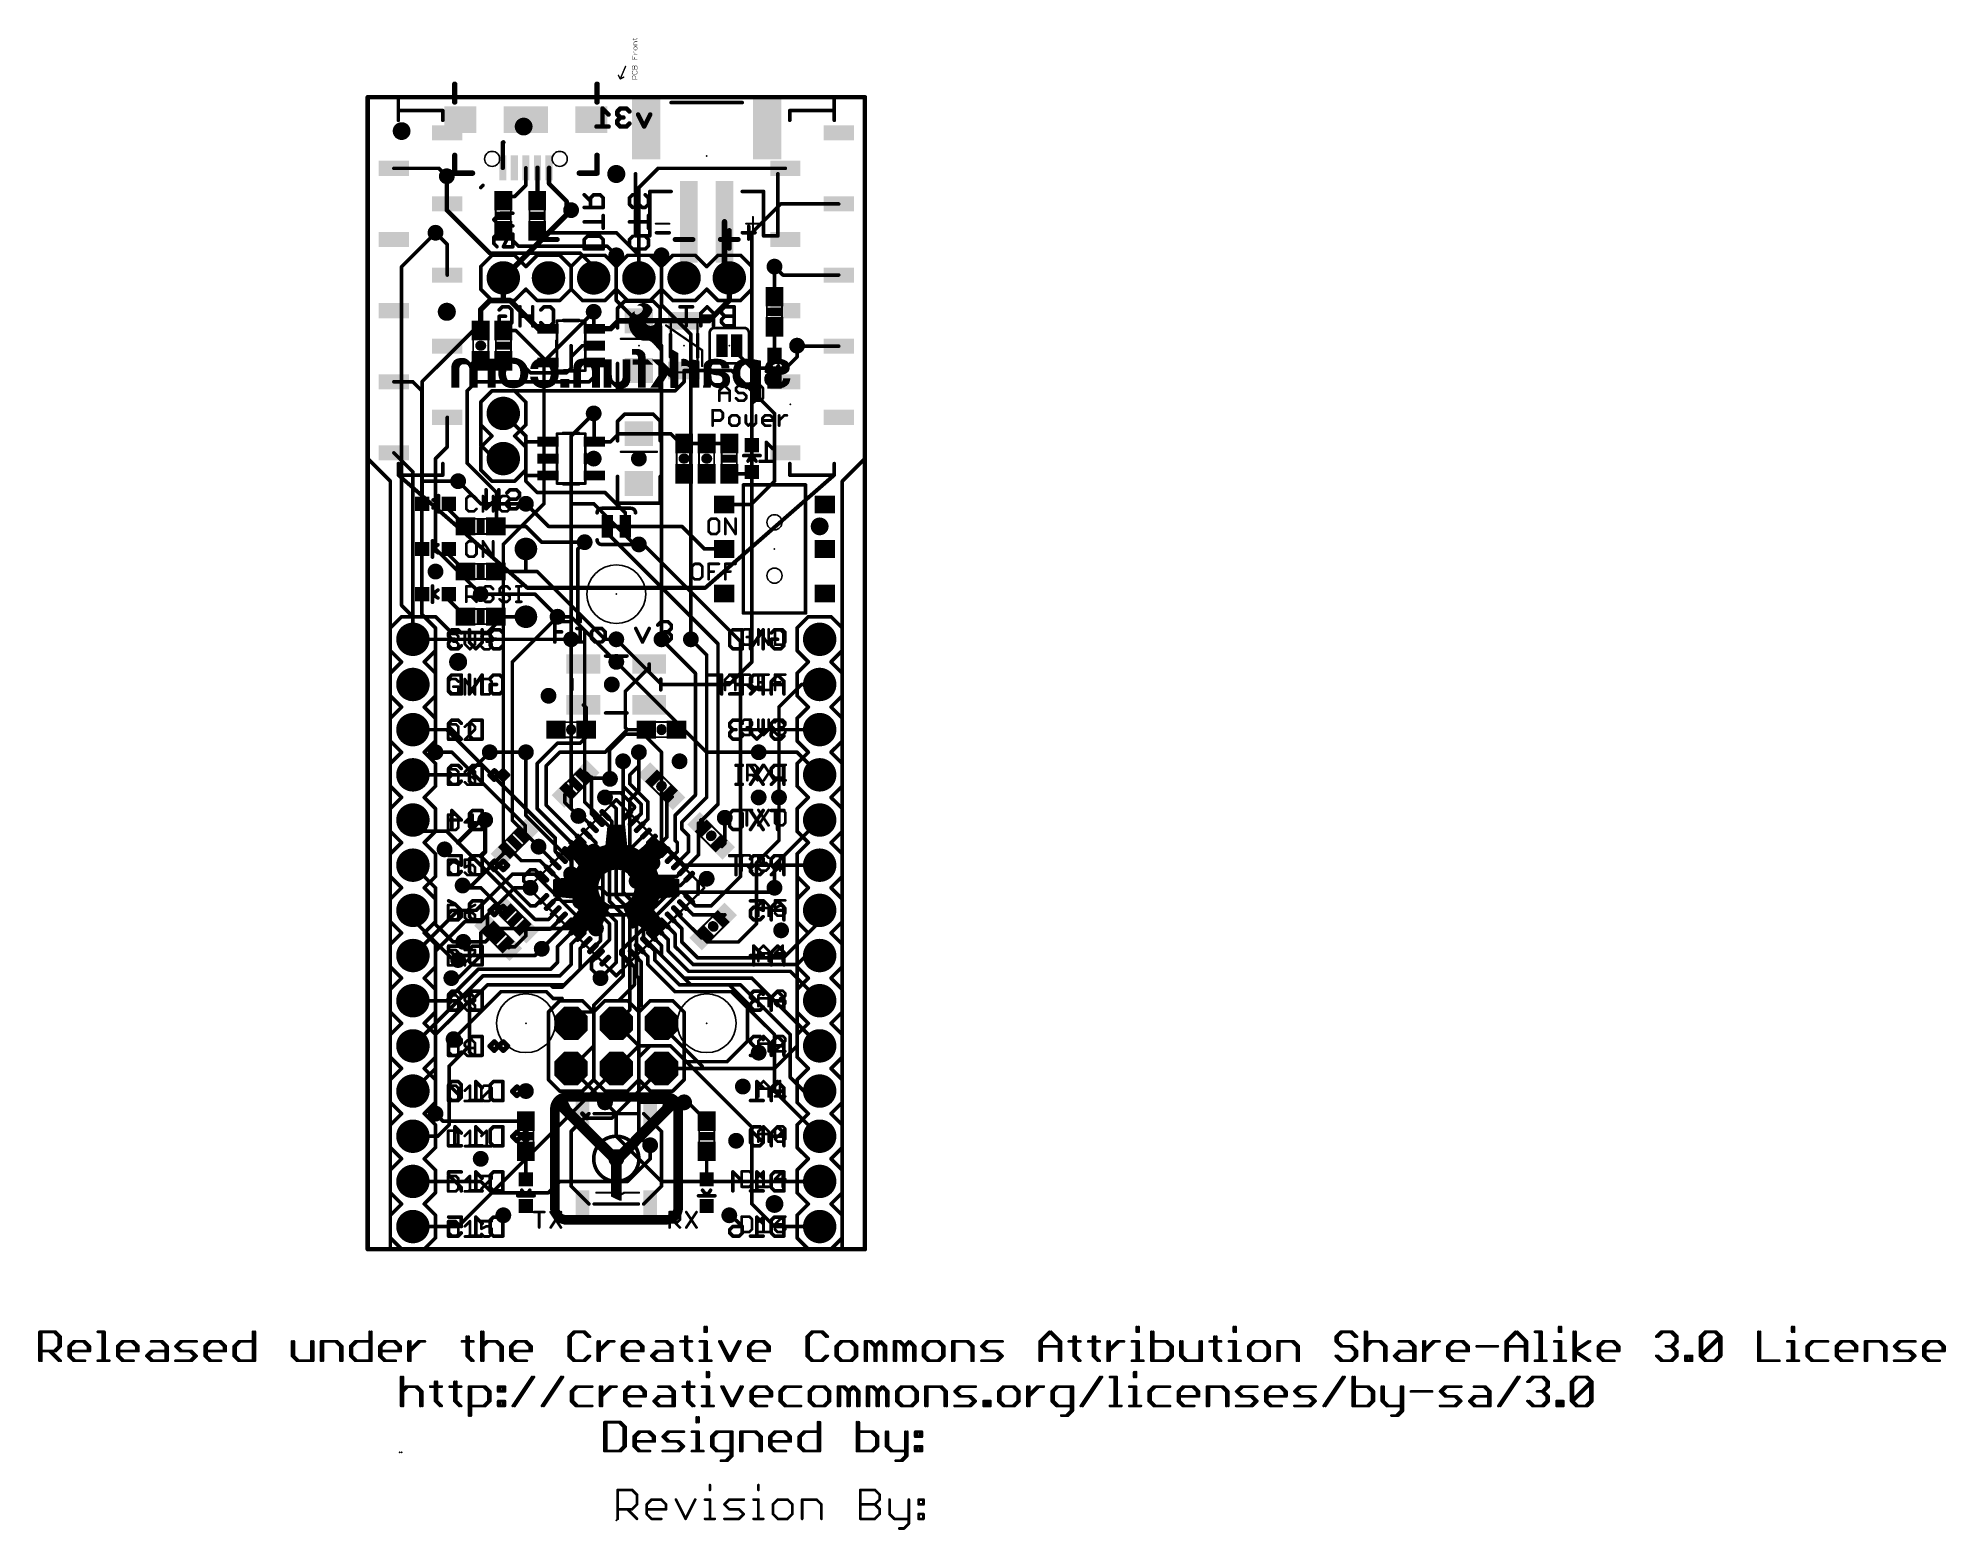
# Model space of a CAD drawing. Extents: x -20 to 87, y -16 to 68.
import ezdxf

# ---------------------------------------------------------------- set-up
doc = ezdxf.new("R2010")
doc.units = 0
for name, color, linetype in [('1', 12, 'CONTINUOUS'), ('16', 132, 'CONTINUOUS'), ('17', 110, 'CONTINUOUS'), ('18', 110, 'CONTINUOUS'), ('20', 53, 'CONTINUOUS'), ('21', 41, 'CONTINUOUS'), ('22', 40, 'CONTINUOUS'), ('23', 53, 'CONTINUOUS'), ('24', 53, 'CONTINUOUS'), ('51', 53, 'CONTINUOUS')]:
    doc.layers.add(name, color=color, linetype=linetype)

# ---------------------------------------------------------------- blocks, each defined once
blk = doc.blocks.new('RECT')
blk.add_solid([(-0.5, -0.5), (0.5, -0.5), (-0.5, 0.5), (0.5, 0.5)])
blk = doc.blocks.new('ROUNDP')
at = {"const_width": 0.5}
blk.add_lwpolyline([(0, -0.25, 1), (0, 0.25, 1), (0, -0.25)], format="xyb", dxfattribs=at)
blk = doc.blocks.new('OCTAGONP')
at = {"const_width": 0.5}
blk.add_lwpolyline([(-0.25, -0.1036), (-0.25, 0.1036), (-0.1036, 0.25), (0.1036, 0.25), (0.25, 0.1036), (0.25, -0.1036), (0.1036, -0.25), (-0.1036, -0.25), (-0.25, -0.1036), (-0.25, 0.1036)], dxfattribs=at)
blk = doc.blocks.new('PIE')
at = {"const_width": 0.5}
blk.add_lwpolyline([(0, -0.25, 1), (0, 0.25, 1), (0, -0.25)], format="xyb", dxfattribs=at)
blk = doc.blocks.new('RECT128000X48000R85')
at = {"const_width": 0.1275}
blk.add_lwpolyline([(0.3362, -0.0225), (0.3362, 0.0225, 0.4142), (0.2725, 0.0863), (-0.2725, 0.0863, 0.4142), (-0.3362, 0.0225), (-0.3362, -0.0225, 0.4142), (-0.2725, -0.0863), (0.2725, -0.0863, 0.4142)], format="xyb", close=True, dxfattribs=at)
blk.add_solid([(-0.2979, -0.0479), (0.2979, -0.0479), (-0.2979, 0.0479), (0.2979, 0.0479)])
blk = doc.blocks.new('ROUNDV')
at = {"const_width": 0.5}
blk.add_lwpolyline([(0, -0.25, 1), (0, 0.25, 1), (0, -0.25)], format="xyb", dxfattribs=at)

msp = doc.modelspace()

# ---------------------------------------------------------------- linework, layer by layer
at = {"layer": '1'}
for points, const_width in [([(-1.27, 64.77), (26.67, 64.77)], 0.254), ([(-1.27, 0), (-1.27, 64.77)], 0.254), ([(26.67, 64.77), (26.67, 0)], 0.254), ([(6.32, 62.2), (6.35, 62.23)], 0.254), ([(6.32, 60.8), (6.32, 62.2)], 0.254), ([(3.175, 60.325), (3.175, 58.42)], 0.254), ([(7.62, 60.8), (7.62, 59.817)], 0.2032), ([(8.27, 60.8), (8.27, 58.9675)], 0.254), ([(8.92, 60.8), (8.92, 59.914)], 0.254), ([(8.92, 59.914), (9.906, 58.928)], 0.254), ([(5.207, 59.817), (5.08, 59.69)], 0.2032), ([(6.5795, 59.182), (6.35, 58.9525)], 0.2032), ([(6.985, 59.182), (6.5795, 59.182)], 0.2032), ([(7.62, 59.817), (6.985, 59.182)], 0.2032), ([(8.27, 58.9675), (8.255, 58.9525)], 0.2032), ([(9.906, 58.928), (9.906, 58.674)], 0.254), ([(5.588, 56.007), (3.175, 58.42)], 0.254), ([(9.906, 58.674), (10.16, 58.42)], 0.254), ([(18.78, 54.88), (18.78, 57.768)], 0.3048), ([(0.635, 55.245), (2.54, 57.15)], 0.2032), ([(7.2145, 56.388), (6.35, 57.2525)], 0.2032), ([(8.3575, 57.15), (8.255, 57.2525)], 0.2032), ([(12.7, 57.15), (8.3575, 57.15)], 0.2032), ([(13.97, 55.88), (12.7, 57.15)], 0.2032), ([(5.588, 56.007), (10.668, 56.007)], 0.2032), ([(7.2145, 56.388), (12.192, 56.388)], 0.2032), ([(10.668, 56.007), (11.43, 55.245)], 0.2032), ([(12.192, 56.388), (12.7, 55.88)], 0.2032), ([(15.24, 55.88), (13.97, 55.88)], 0.2032), ([(0.635, 36.195), (0.635, 55.245)], 0.2032), ([(6.35, 53.34), (6.35, 54.61)], 0.3048), ([(11.43, 55.245), (11.43, 54.61)], 0.2032), ([(19.05, 54.61), (18.78, 54.88)], 0.3048), ([(19.05, 53.34), (19.05, 54.61)], 0.3048), ([(21.59, 53.555), (21.59, 55.245)], 0.2032), ([(5.08, 52.832), (5.588, 53.34)], 0.3048), ([(5.08, 51.65), (5.08, 52.832)], 0.3048), ([(5.588, 53.34), (6.35, 53.34)], 0.3048), ([(6.35, 53.34), (6.731, 53.34)], 0.3048), ([(8.321, 51.75), (6.731, 53.34)], 0.3048), ([(11.43, 52.705), (11.43, 51.7801)], 0.2032), ([(17.91, 52.2), (19.05, 53.34)], 0.3048), ([(1.79, 48.78), (4.66, 51.65)], 0.2032), ([(5.08, 51.65), (4.66, 51.65)], 0.2032), ([(6.35, 51.65), (7.0599, 51.65)], 0.2032), ([(7.0599, 51.65), (8.8599, 49.85)], 0.2032), ([(8.8599, 51.75), (8.321, 51.75)], 0.2032), ([(8.8599, 51.75), (8.89, 51.7801)], 0.3048), ([(11.4601, 51.75), (12.38, 51.75)], 0.3048), ([(11.43, 51.7801), (11.4601, 51.75)], 0.2032), ([(12.38, 51.75), (12.827, 52.197)], 0.3048), ([(12.827, 52.197), (13.967, 52.197)], 0.3048), ([(13.967, 52.197), (13.97, 52.2)], 0.3048), ([(13.97, 52.2), (16.51, 52.2)], 0.3048), ([(16.51, 52.2), (17.91, 52.2)], 0.3048), ([(21.59, 50.28), (21.59, 51.855)], 0.2032), ([(10.795, 50.8), (10.16, 50.165)], 0.2032), ([(10.16, 50.8), (10.16, 49.53)], 0.2032), ([(11.4601, 50.8), (10.795, 50.8)], 0.2032), ([(19.4619, 50.8), (19.4619, 50.3881)], 0.2032), ([(19.4619, 50.3881), (20.32, 49.53)], 0.2032), ([(22.86, 50.165), (22.86, 50.8)], 0.2032), ([(6.35, 49.95), (7.2, 49.95)], 0.2032), ([(7.2, 49.95), (7.874, 49.276)], 0.2032), ([(7.874, 49.276), (9.906, 49.276)], 0.2032), ([(9.906, 49.276), (10.16, 49.53)], 0.2032), ([(11.43, 49.8199), (11.4601, 49.85)], 0.2032), ([(11.43, 49.022), (11.43, 49.8199)], 0.2032), ([(16.51, 48.768), (16.51, 49.4)], 0.2032), ([(16.51, 49.4), (19.18, 49.4)], 0.2032), ([(19.18, 49.4), (21.59, 46.99)], 0.2032), ([(20.32, 49.53), (22.225, 49.53)], 0.2032), ([(22.225, 49.53), (22.86, 50.165)], 0.2032), ([(1.79, 43.18), (1.79, 48.78)], 0.2032), ([(4.318, 48.26), (4.826, 48.768)], 0.2032), ([(4.318, 44.196), (4.318, 48.26)], 0.2032), ([(4.826, 48.768), (11.176, 48.768)], 0.2032), ([(5.08, 47.625), (5.715, 48.26)], 0.2032), ([(5.715, 48.26), (16.002, 48.26)], 0.2032), ([(11.176, 48.768), (11.43, 49.022)], 0.2032), ([(16.002, 48.26), (16.51, 48.768)], 0.2032), ([(5.08, 45.212), (5.08, 47.625)], 0.2032), ([(7.62, 45.72), (6.35, 46.99)], 0.2032), ([(11.43, 46.99), (11.4601, 46.9599)], 0.2032), ([(11.4601, 46.9599), (11.4601, 45.4)], 0.2032), ([(21.59, 46.99), (21.59, 43.18)], 0.2032), ([(5.842, 44.45), (5.08, 45.212)], 0.2032), ([(7.62, 45.466), (7.62, 45.72)], 0.2032), ([(7.62, 43.561), (7.62, 45.466)], 0.2032), ([(7.62, 45.466), (7.686, 45.4)], 0.2032), ([(7.686, 45.4), (8.8599, 45.4)], 0.2032), ([(11.4601, 45.4), (12.38, 45.4)], 0.2032), ([(12.38, 45.4), (12.83, 45.85)], 0.2032), ([(12.83, 45.85), (13.97, 45.85)], 0.2032), ([(13.97, 45.85), (15.76, 45.85)], 0.2032), ([(16.31, 45.3), (15.76, 45.85)], 0.2032), ([(16.51, 45.3), (16.31, 45.3)], 0.2032), ([(16.51, 45.3), (17.78, 45.3)], 0.2032), ([(17.78, 45.3), (19.05, 45.3)], 0.2032), ([(4.318, 44.196), (5.969, 42.545)], 0.2032), ([(6.35, 44.45), (5.842, 44.45)], 0.2032), ([(1.79, 43.18), (1.79, 41.91)], 0.2032), ([(3.81, 43.18), (1.79, 43.18)], 0.2032), ([(7.62, 43.18), (7.62, 43.561)], 0.2032), ([(7.62, 43.561), (7.681, 43.5)], 0.2032), ([(8.255, 42.545), (7.62, 43.18)], 0.2032), ([(7.681, 43.5), (8.8599, 43.5)], 0.2032), ([(19.05, 43.6), (20.22, 43.6)], 0.2032), ([(20.22, 43.8), (20.32, 43.7)], 0.2032), ([(20.22, 43.6), (20.32, 43.7)], 0.2032), ([(21.59, 43.18), (20.28, 41.87)], 0.2032), ([(3.29, 41.91), (3.29, 41.58)], 0.2032), ([(5.969, 42.545), (5.969, 40.679)], 0.2032), ([(8.89, 40.64), (7.62, 41.91)], 0.2032), ([(8.255, 42.545), (12.065, 42.545)], 0.2032), ([(12.065, 42.545), (13.208, 41.402)], 0.2032), ([(20.28, 41.87), (18.765, 41.87)], 0.2032), ([(3.29, 41.58), (4.23, 40.64)], 0.2032), ([(5.969, 40.679), (5.93, 40.64)], 0.2032), ([(7.62, 40.64), (5.93, 40.64)], 0.2032), ([(8.509, 39.751), (7.62, 40.64)], 0.2032), ([(12.192, 40.64), (8.89, 40.64)], 0.2032), ([(12.192, 40.64), (12.192, 40.259)], 0.2032), ([(13.081, 40.64), (12.319, 40.64)], 0.2032), ([(13.208, 41.402), (13.208, 40.64)], 0.2032), ([(13.208, 40.64), (16.383, 40.64)], 0.2032), ([(16.383, 40.64), (17.653, 39.37)], 0.2032), ([(10.922, 39.751), (8.509, 39.751)], 0.2032), ([(18.415, 34.036), (12.192, 40.259)], 0.2032), ([(13.97, 39.624), (14.224, 39.624)], 0.2032), ([(14.224, 39.624), (19.685, 34.163)], 0.2032), ([(3.29, 39.37), (3.29, 39.04)], 0.2032), ([(3.29, 39.04), (4.23, 38.1)], 0.2032), ([(7.62, 39.37), (7.62, 38.1)], 0.2032), ([(17.653, 39.37), (18.765, 39.37)], 0.2032), ([(7.62, 38.1), (5.93, 38.1)], 0.2032), ([(8.255, 38.1), (7.62, 38.1)], 0.2032), ([(8.255, 38.1), (12.065, 34.29)], 0.2032), ([(3.29, 36.83), (3.29, 36.5)], 0.2032), ([(3.29, 36.5), (4.23, 35.56)], 0.2032), ([(8.128, 36.83), (5.08, 36.83)], 0.2032), ([(9.398, 35.56), (8.128, 36.83)], 0.2032), ([(1.27, 35.56), (0.635, 36.195)], 0.2032), ([(1.27, 35.56), (2.54, 35.56)], 0.2032), ([(2.54, 35.56), (3.429, 34.671)], 0.2032), ([(5.93, 35.56), (7.62, 35.56)], 0.2032), ([(5.93, 35.56), (5.93, 35.14)], 0.2032), ([(9.398, 35.56), (10.16, 35.56)], 0.2032), ([(10.16, 35.56), (12.7, 33.02)], 0.2032), ([(10.16, 34.29), (1.27, 34.29)], 0.2032), ([(5.461, 34.671), (3.429, 34.671)], 0.2032), ([(5.93, 35.14), (5.461, 34.671)], 0.2032), ([(12.065, 34.29), (12.7, 34.29)], 0.2032), ([(17.145, 32.385), (15.24, 34.29)], 0.2032), ([(16.891, 34.29), (17.78, 33.401)], 0.2032), ([(17.78, 25.4), (17.78, 33.401)], 0.2032), ([(18.415, 34.036), (18.415, 25.019)], 0.2032), ([(19.685, 29.21), (19.685, 34.163)], 0.2032), ([(14.55, 32.711), (13.208, 31.369)], 0.2032), ([(14.55, 32.9), (14.55, 32.457)], 0.2032), ([(14.55, 32.9), (14.55, 32.711)], 0.2032), ([(17.145, 32.385), (17.145, 25.527)], 0.2032), ([(13.208, 29.322), (13.208, 31.369)], 0.2032), ([(11.01, 30.44), (10.85, 30.6)], 0.2032), ([(11.01, 29.21), (11.01, 30.44)], 0.2032), ([(3.175, 29.21), (1.27, 29.21)], 0.2032), ([(9.271, 23.114), (3.175, 29.21)], 0.2032), ([(11.01, 29.21), (11.01, 28.79)], 0.2032), ([(13.32, 29.21), (12.177, 28.067)], 0.2032), ([(13.208, 29.322), (13.32, 29.21)], 0.2032), ([(14.39, 29.21), (13.32, 29.21)], 0.2032), ([(19.685, 20.955), (19.685, 29.21)], 0.2032), ([(24.13, 29.21), (19.685, 29.21)], 0.2032), ([(3.4592, 27.94), (2.54, 27.94)], 0.2032), ([(7.586, 23.8132), (3.4592, 27.94)], 0.2032), ([(5.588, 27.94), (7.62, 27.94)], 0.2032), ([(8.255, 27.305), (9.398, 28.448)], 0.2032), ([(9.525, 27.94), (8.763, 27.178)], 0.2032), ([(9.398, 28.448), (10.668, 28.448)], 0.2032), ([(12.065, 27.94), (9.525, 27.94)], 0.2032), ([(11.01, 28.79), (10.668, 28.448)], 0.2032), ([(12.177, 28.052), (12.065, 27.94)], 0.2032), ([(12.177, 28.067), (12.177, 28.052)], 0.2032), ([(13.97, 27.94), (13.97, 27.178)], 0.2032), ([(20.701, 27.94), (22.86, 27.94)], 0.2032), ([(22.86, 27.94), (24.13, 26.67)], 0.2032), ([(8.255, 24.7649), (8.255, 27.305)], 0.2032), ([(8.763, 24.964), (8.763, 27.178)], 0.2032), ([(11.303, 26.4751), (11.015, 26.763)], 0.2032), ([(13.081, 27.432), (13.081, 26.035)], 0.2032), ([(13.97, 27.178), (13.462, 26.67)], 0.2032), ([(11.303, 26.4751), (11.303, 26.543)], 0.2032), ([(11.303, 24.4856), (11.303, 26.4751)], 0.2032), ([(11.303, 26.4751), (12.3107, 26.4751)], 0.2032), ([(12.319, 25.654), (12.065, 25.4)], 0.2032), ([(12.3107, 26.4751), (12.3444, 26.4414)], 0.2032), ([(12.954, 25.654), (12.319, 25.654)], 0.2032), ([(13.716, 24.892), (12.954, 25.654)], 0.2032), ([(13.081, 26.035), (14.097, 25.019)], 0.2032), ([(13.462, 26.67), (13.462, 26.162)], 0.2032), ([(13.462, 26.162), (14.478, 25.146)], 0.2032), ([(10.3406, 22.6793), (8.255, 24.7649)], 0.2032), ([(10.6942, 23.0328), (8.763, 24.964)], 0.2032), ([(9.813, 25.561), (9.813, 25.112)], 0.2032), ([(9.813, 25.112), (10.5664, 24.3586)], 0.2032), ([(13.3214, 24.4171), (13.716, 24.8118)], 0.2032), ([(13.716, 24.8118), (13.716, 24.892)], 0.2032), ([(14.097, 24.4857), (14.097, 25.019)], 0.2032), ([(14.478, 24.1894), (14.478, 25.146)], 0.2032), ([(15.5448, 25.1377), (15.841, 25.434)], 0.2032), ([(15.5448, 23.1648), (15.5448, 25.1377)], 0.2032), ([(16.002, 24.384), (17.145, 25.527)], 0.2032), ([(17.78, 25.4), (16.383, 24.003)], 0.2032), ([(18.415, 25.019), (17.492, 24.096)], 0.2032), ([(21.844, 25.4), (21.844, 22.987)], 0.2032), ([(1.905, 23.495), (1.27, 24.13)], 0.2032), ([(3.175, 23.495), (1.905, 23.495)], 0.2032), ([(8.128, 18.542), (3.175, 23.495)], 0.2032), ([(5.334, 24.13), (5.334, 22.352)], 0.254), ([(7.586, 23.461), (7.586, 23.8132)], 0.2032), ([(10.7528, 24.3586), (10.5664, 24.3586)], 0.2032), ([(11.3865, 23.725), (10.7528, 24.3586)], 0.2032), ([(11.7251, 24.0636), (11.303, 24.4856)], 0.2032), ([(12.0786, 24.4171), (12.446, 24.0498)], 0.2032), ([(12.446, 24.0498), (12.446, 22.352)], 0.2032), ([(13.6749, 24.0636), (14.097, 24.4857)], 0.2032), ([(14.0135, 23.725), (14.478, 24.1894)], 0.2032), ([(16.002, 24.384), (16.002, 22.987)], 0.2032), ([(16.383, 24.003), (16.383, 23.622)], 0.2032), ([(16.383, 23.622), (16.764, 23.241)], 0.2032), ([(17.3204, 22.1717), (17.3204, 23.9546)], 0.2032), ([(17.3204, 23.9546), (17.433, 23.842)], 0.2032), ([(17.492, 23.9011), (17.433, 23.842)], 0.3048), ([(17.492, 24.096), (17.492, 23.9011)], 0.3048), ([(18.796, 24.257), (18.796, 22.8009)], 0.2032), ([(21.59, 21.59), (24.13, 24.13)], 0.2032), ([(9.295, 21.6676), (8.3312, 22.6314)], 0.2032), ([(9.271, 22.3647), (9.271, 23.114)], 0.2032), ([(10.3407, 22.6793), (10.3406, 22.6793)], 0.2032), ([(10.6943, 23.0328), (10.6942, 23.0328)], 0.2032), ([(11.557, 22.8473), (11.0329, 23.3714)], 0.2032), ([(11.557, 22.479), (11.43, 22.352)], 0.2032), ([(11.557, 22.8473), (11.557, 22.479)], 0.2032), ([(13.462, 22.479), (14.397, 23.414)], 0.2032), ([(13.462, 21.082), (13.462, 22.479)], 0.2032), ([(14.7057, 23.0057), (14, 22.3)], 0.2032), ([(14.397, 23.4013), (14.3671, 23.3714)], 0.2032), ([(14.397, 23.414), (14.397, 23.4013)], 0.2032), ([(14.7057, 23.0328), (14.7057, 23.0057)], 0.2032), ([(15.0593, 22.6793), (15.5448, 23.1648)], 0.2032), ([(16.129, 22.86), (16.002, 22.987)], 0.2032), ([(16.129, 22.352), (16.129, 22.86)], 0.2032), ([(16.764, 22.352), (16.764, 23.241)], 0.2032), ([(18.796, 22.8009), (18.635, 22.64)], 0.2032), ([(18.669, 22.6739), (18.635, 22.64)], 0.2032), ([(21.844, 22.987), (20.574, 21.717)], 0.2032), ([(1.27, 21.59), (2.54, 20.32)], 0.2032), ([(5.334, 22.352), (5.08, 22.098)], 0.254), ([(7.874, 19.304), (5.08, 22.098)], 0.2032), ([(6.384, 22.259), (6.951, 22.259)], 0.2032), ([(6.951, 22.259), (7.366, 21.844)], 0.2032), ([(7.366, 21.844), (8.4073, 21.844)], 0.2032), ([(8.9564, 21.2949), (8.4073, 21.844)], 0.2032), ([(9.6486, 21.9871), (9.271, 22.3647)], 0.2032), ([(9.295, 21.6335), (9.295, 21.6676)], 0.2032), ([(9.9872, 22.3257), (10.0593, 22.3257)], 0.2032), ([(9.9872, 22.3257), (10.0743, 22.3257)], 0.2032), ([(10.2, 22.1129), (9.9872, 22.3257)], 0.2032), ([(10.16, 21.36), (10.2, 21.4)], 0.2032), ([(10.16, 21.082), (10.16, 21.36)], 0.2032), ([(10.2, 22.1129), (10.2, 21.122)], 0.2032), ([(11.176, 21.082), (12.446, 22.352)], 0.2032), ([(14, 22.3), (14, 21.5092)], 0.2032), ([(14, 21.5092), (14.5542, 20.955)], 0.2032), ([(14.8041, 21.717), (14.732, 21.717)], 0.2032), ([(15.4128, 22.3257), (14.8041, 21.717)], 0.2032), ([(15.7514, 21.9871), (15.7641, 21.9871)], 0.2032), ([(15.7641, 21.9871), (16.129, 22.352)], 0.2032), ([(16.105, 21.693), (16.764, 22.352)], 0.2032), ([(16.105, 21.6335), (16.105, 21.693)], 0.2032), ([(16.4436, 21.2949), (17.3204, 22.1717)], 0.2032), ([(20.574, 21.717), (20.574, 18.288)], 0.2032), ([(21.59, 20.32), (21.59, 21.59)], 0.2032), ([(2.54, 20.32), (2.54, 18.26)], 0.2032), ([(4.191, 20.32), (4.064, 20.447)], 0.2032), ([(5.08, 20.32), (4.191, 20.32)], 0.2032), ([(6.268, 19.132), (5.08, 20.32)], 0.2032), ([(7.874, 21.336), (7.493, 20.955)], 0.2032), ([(7.493, 20.955), (7.493, 20.701)], 0.2032), ([(7.493, 20.701), (7.874, 20.32)], 0.2032), ([(8.1306, 21.336), (7.874, 21.336)], 0.2032), ([(8.5252, 20.9414), (8.1306, 21.336)], 0.2032), ([(8.6029, 20.9414), (8.5252, 20.9414)], 0.2032), ([(8.9564, 21.2949), (9.9313, 20.32)], 0.2032), ([(9.9313, 20.32), (11.811, 20.32)], 0.2032), ([(10.2, 21.122), (10.16, 21.082)], 0.2032), ([(11.811, 20.32), (12.192, 19.939)], 0.2032), ([(13.843, 20.701), (13.462, 21.082)], 0.2032), ([(16.1037, 20.955), (14.5542, 20.955)], 0.2032), ([(14.8844, 19.2532), (16.0782, 20.447)], 0.2032), ([(16.3028, 20.447), (16.0782, 20.447)], 0.2032), ([(16.4436, 21.2949), (16.1037, 20.955)], 0.2032), ([(16.7971, 20.9414), (16.3028, 20.447)], 0.2032), ([(18.034, 19.304), (19.685, 20.955)], 0.2032), ([(8.1484, 19.304), (7.874, 19.304)], 0.2032), ([(8.543, 19.6986), (8.1484, 19.304)], 0.2032), ([(8.6029, 19.6986), (8.543, 19.6986)], 0.2032), ([(8.9564, 19.3451), (9.2963, 19.685)], 0.2032), ([(9.2963, 19.685), (9.525, 19.685)], 0.2032), ([(10.414, 18.796), (9.525, 19.685)], 0.2032), ([(10.668, 19.558), (10.9728, 19.2532)], 0.2032), ([(10.9728, 19.2532), (14.8844, 19.2532)], 0.2032), ([(12.192, 19.939), (14.351, 19.939)], 0.2032), ([(14.351, 19.939), (14.478, 20.066)], 0.2032), ([(14.478, 20.066), (14.732, 20.066)], 0.2032), ([(15.3772, 19.1872), (16.256, 20.066)], 0.2032), ([(16.4298, 20.066), (16.256, 20.066)], 0.2032), ([(16.7971, 19.6986), (16.4298, 20.066)], 0.2032), ([(16.4436, 19.3451), (16.4689, 19.3451)], 0.2032), ([(16.4689, 19.3451), (17.018, 18.796)], 0.2032), ([(16.7971, 19.6986), (16.7971, 19.6519)], 0.2032), ([(16.7971, 19.6519), (17.145, 19.304)], 0.2032), ([(17.145, 19.304), (18.034, 19.304)], 0.2032), ([(1.3, 19.02), (1.27, 19.05)], 0.2032), ([(1.3, 18.5), (1.3, 19.02)], 0.2032), ([(3.544, 16.256), (1.3, 18.5)], 0.2032), ([(2.54, 18.26), (3.52, 17.28)], 0.2032), ([(5.452, 18.152), (5.08, 17.78)], 0.2032), ([(5.459, 18.152), (5.452, 18.152)], 0.2032), ([(5.459, 18.152), (5.459, 18.671)], 0.2032), ([(6.414, 19.132), (6.268, 19.132)], 0.2032), ([(8.89, 18.542), (8.128, 18.542)], 0.2032), ([(9.9323, 18.3143), (8.509, 16.891)], 0.2032), ([(9.295, 18.947), (8.89, 18.542)], 0.2032), ([(9.6486, 18.6486), (9, 18)], 0.2032), ([(9.295, 19.0065), (9.295, 18.947)], 0.2032), ([(9.6486, 18.6529), (9.6359, 18.6529)], 0.2032), ([(9.6486, 18.6529), (9.6486, 18.6486)], 0.2032), ([(9.9872, 18.3143), (9.9323, 18.3143)], 0.2032), ([(13.97, 18.796), (10.414, 18.796)], 0.2032), ([(12.954, 16.764), (14.478, 18.288)], 0.2032), ([(14.478, 18.288), (13.97, 18.796)], 0.2032), ([(14.478, 18.288), (15.3772, 19.1872)], 0.2032), ([(15.3772, 19.1872), (15.3771, 19.1872)], 0.2032), ([(15.4128, 18.3143), (15.4128, 18.3142)], 0.2032), ([(15.4128, 18.3142), (16.002, 17.725)], 0.2032), ([(15.7514, 18.6529), (16.383, 18.0213)], 0.2032), ([(16.105, 19.0065), (16.105, 18.895)], 0.2032), ([(17.5, 17.5), (16.105, 18.895)], 0.2032), ([(17.018, 18.796), (18.6961, 18.796)], 0.2032), ([(18.6961, 18.796), (18.746, 18.746)], 0.2032), ([(18.8, 18.8), (18.746, 18.746)], 0.2032), ([(20.574, 18.288), (19.558, 17.272)], 0.2032), ([(24.13, 18.415), (22.098, 16.383)], 0.2032), ([(24.13, 19.05), (24.13, 18.415)], 0.2032), ([(4.099, 17.28), (3.52, 17.28)], 0.2032), ([(5.08, 17.78), (5.08, 16.51)], 0.2032), ([(7.616, 17.616), (7, 17)], 0.2032), ([(7.6861, 18), (7.616, 17.93)], 0.2032), ([(7.616, 17.93), (7.616, 17.616)], 0.2032), ([(9, 18), (7.6861, 18)], 0.2032), ([(10.3407, 17.9607), (9.398, 17.018)], 0.2032), ([(10.6222, 17.6072), (10.16, 17.145)], 0.2032), ([(10.16, 17.145), (10.16, 16.002)], 0.2032), ([(10.6943, 17.6072), (10.6222, 17.6072)], 0.2032), ([(11.0329, 17.2686), (10.668, 16.9037)], 0.2032), ([(11.3865, 16.915), (11.811, 17.3396)], 0.2032), ([(11.557, 18.034), (11.684, 17.907)], 0.2032), ([(11.811, 17.78), (11.557, 18.034)], 0.2032), ([(11.811, 17.3396), (11.811, 17.78)], 0.2032), ([(14.3671, 17.2686), (14.859, 16.7767)], 0.2032), ([(14.7057, 17.6072), (14.7057, 17.6071)], 0.2032), ([(14.7057, 17.6071), (15.24, 17.0728)], 0.2032), ([(15.0593, 17.9607), (15.0593, 17.9606)], 0.2032), ([(15.0593, 17.9606), (15.621, 17.3989)], 0.2032), ([(15.24, 17.0728), (15.24, 16.51)], 0.2032), ([(15.621, 17.3989), (15.621, 16.764)], 0.2032), ([(16.002, 17.018), (16.002, 17.725)], 0.2032), ([(16.383, 18.0213), (16.383, 17.272)], 0.2032), ([(17.272, 16.383), (16.383, 17.272)], 0.2032), ([(17.544, 17.544), (17.5, 17.5)], 0.2032), ([(17.8159, 17.272), (17.544, 17.544)], 0.2032), ([(19.558, 17.272), (17.8159, 17.272)], 0.2032), ([(3.81, 16.256), (3.544, 16.256)], 0.2032), ([(3.81, 15.24), (5.08, 16.51)], 0.2032), ([(6.7111, 17), (6.661, 16.95)], 0.2032), ([(7, 17), (6.7111, 17)], 0.2032), ([(9.017, 15.748), (9.398, 16.129)], 0.2032), ([(9.398, 16.129), (9.398, 17.018)], 0.2032), ([(9.525, 15.367), (10.16, 16.002)], 0.2032), ([(10.668, 16.9037), (10.668, 15.748)], 0.2032), ([(11.6907, 16.5167), (11.303, 16.129)], 0.2032), ([(11.303, 16.129), (11.303, 15.748)], 0.2032), ([(11.7251, 16.5167), (11.6907, 16.5167)], 0.2032), ([(11.7251, 16.5764), (11.7251, 16.5167)], 0.2032), ([(12.954, 16.5902), (12.954, 16.764)], 0.2032), ([(13.3214, 16.2229), (12.954, 16.5902)], 0.2032), ([(13.3214, 16.2229), (13.3214, 16.1629)], 0.2032), ([(13.3214, 16.1629), (13.3553, 16.129)], 0.2032), ([(13.3553, 16.129), (13.462, 16.129)], 0.2032), ([(13.462, 16.129), (13.716, 15.875)], 0.2032), ([(13.6749, 16.5764), (14.097, 16.1543)], 0.2032), ([(14.0135, 16.915), (14.478, 16.4506)], 0.2032), ([(14.097, 13.716), (14.097, 16.1543)], 0.2032), ([(14.478, 16.002), (14.478, 16.4506)], 0.2032), ([(16.002, 14.478), (14.478, 16.002)], 0.2032), ([(14.859, 16.7767), (14.859, 16.256)], 0.2032), ([(14.859, 16.256), (16.256, 14.859)], 0.2032), ([(15.24, 16.51), (16.51, 15.24)], 0.2032), ([(15.621, 16.764), (16.764, 15.621)], 0.2032), ([(17.018, 16.002), (16.002, 17.018)], 0.2032), ([(22.86, 16.002), (17.018, 16.002)], 0.2032), ([(22.098, 16.383), (17.272, 16.383)], 0.2032), ([(23.368, 16.51), (22.86, 16.002)], 0.2032), ([(24.13, 16.51), (23.368, 16.51)], 0.2032), ([(5.207, 15.367), (1.27, 11.43)], 0.2032), ([(3.175, 13.97), (4.953, 15.748)], 0.2032), ([(3.429, 15.24), (3.81, 15.24)], 0.2032), ([(4.953, 15.748), (9.017, 15.748)], 0.2032), ([(5.207, 15.367), (9.525, 15.367)], 0.2032), ([(10.668, 15.748), (9.779, 14.859)], 0.2032), ([(11.303, 15.748), (11.811, 15.24)], 0.2032), ([(13.716, 15.875), (13.716, 14.859)], 0.2032), ([(16.51, 15.24), (20.32, 15.24)], 0.2032), ([(16.764, 15.621), (22.479, 15.621)], 0.2032), ([(20.32, 15.24), (24.13, 11.43)], 0.2032), ([(22.479, 15.621), (24.13, 13.97)], 0.2032), ([(3.175, 13.97), (1.27, 13.97)], 0.2032), ([(2.54, 12.065), (4.445, 13.97)], 0.2032), ([(6.223, 14.478), (3.556, 11.811)], 0.2032), ([(4.445, 13.97), (4.572, 13.97)], 0.2032), ([(4.572, 13.97), (5.461, 14.859)], 0.2032), ([(5.461, 14.859), (9.779, 14.859)], 0.2032), ([(8.763, 14.478), (6.223, 14.478)], 0.2032), ([(8.763, 14.478), (9.144, 14.097)], 0.2032), ([(9.144, 14.097), (9.652, 14.097)], 0.2032), ([(11.43, 13.335), (12.065, 13.97)], 0.2032), ([(12.065, 13.97), (12.827, 13.97)], 0.2032), ([(12.827, 13.97), (13.716, 14.859)], 0.2032), ([(19.177, 14.478), (16.002, 14.478)], 0.2032), ([(16.256, 14.859), (19.685, 14.859)], 0.2032), ([(21.59, 12.065), (19.177, 14.478)], 0.2032), ([(19.685, 14.859), (22.479, 12.065)], 0.2032), ([(10.16, 12.7), (10.795, 13.335)], 0.2032), ([(10.795, 13.335), (11.43, 13.335)], 0.2032), ([(2.54, 10.16), (2.54, 12.065)], 0.2032), ([(13.97, 11.43), (12.7, 12.7)], 0.2032), ([(15.24, 12.573), (15.24, 12.7)], 0.2032), ([(17.526, 10.287), (15.24, 12.573)], 0.2032), ([(21.59, 8.89), (21.59, 12.065)], 0.2032), ([(22.479, 12.065), (22.479, 9.652)], 0.2032), ([(15.748, 11.43), (13.97, 11.43)], 0.2032), ([(20.32, 6.858), (15.748, 11.43)], 0.2032), ([(1.27, 8.89), (2.54, 10.16)], 0.2032), ([(10.16, 10.16), (12.065, 8.255)], 0.2032), ([(12.446, 7.366), (15.24, 10.16)], 0.2032), ([(22.479, 9.652), (23.241, 8.89)], 0.2032), ([(24.13, 6.35), (21.59, 8.89)], 0.2032), ([(23.241, 8.89), (24.13, 8.89)], 0.2032), ([(2.96, 7.2), (2.54, 7.62)], 0.2032), ([(11.049, 7.366), (10.795, 7.62)], 0.254), ([(16.51, 8.255), (16.725, 8.255)], 0.2032), ([(16.725, 8.255), (17.78, 7.2)], 0.2032), ([(7.62, 7.2), (2.96, 7.2)], 0.2032), ([(11.049, 7.366), (12.446, 7.366)], 0.2032), ([(20.32, 2.54), (20.32, 6.858)], 0.2032), ([(7.62, 3.925), (7.62, 5.5)], 0.2032), ([(14.605, 5.08), (14.605, 5.842)], 0.2032), ([(17.78, 3.925), (17.78, 5.5)], 0.2032), ([(13.335, 3.81), (14.605, 5.08)], 0.2032), ([(1.27, 3.81), (5.08, 3.81)], 0.2032), ([(5.08, 3.81), (5.715, 3.175)], 0.2032), ([(5.715, 3.175), (8.89, 3.175)], 0.2032), ([(8.89, 3.175), (9.525, 3.81)], 0.2032), ([(9.525, 3.81), (13.335, 3.81)], 0.2032), ([(21.59, 1.27), (20.32, 2.54)], 0.2032), ([(21.59, 1.27), (24.13, 1.27)], 0.2032), ([(26.67, 0), (-1.27, 0)], 0.254)]:
    msp.add_lwpolyline(points, dxfattribs=dict(at, const_width=const_width))
for points, const_width in [([(-1.27, 64.8335, 1), (-1.27, 64.7065)], 0.127), ([(-1.2065, 64.77, 1), (-1.3335, 64.77)], 0.127), ([(26.7335, 64.77, 1), (26.6065, 64.77)], 0.127), ([(26.67, 64.7065, 1), (26.67, 64.8335)], 0.127), ([(6.3835, 62.2, 1), (6.2565, 62.2)], 0.127), ([(6.2751, 62.2449, 1), (6.3649, 62.1551)], 0.127), ([(6.3949, 62.1851, 1), (6.3051, 62.2749)], 0.127), ([(3.2385, 60.325, 1), (3.1115, 60.325)], 0.127), ([(6.2565, 60.8, 1), (6.3835, 60.8)], 0.127), ([(7.6708, 60.8, 1), (7.5692, 60.8)], 0.1016), ([(8.3335, 60.8, 1), (8.2065, 60.8)], 0.127), ([(8.9835, 60.8, 1), (8.8565, 60.8)], 0.127), ([(8.9649, 59.9589, 1), (8.8751, 59.8691)], 0.127), ([(5.0441, 59.7259, 1), (5.1159, 59.6541)], 0.1016), ([(5.2429, 59.7811, 1), (5.1711, 59.8529)], 0.1016), ([(6.3141, 58.9884, 1), (6.3859, 58.9166)], 0.1016), ([(6.5795, 59.2328, 1), (6.5795, 59.1312)], 0.1016), ([(6.6154, 59.1461, 1), (6.5436, 59.2179)], 0.1016), ([(6.9491, 59.2179, 1), (7.0209, 59.1461)], 0.1016), ([(6.985, 59.1312, 1), (6.985, 59.2328)], 0.1016), ([(7.5692, 59.817, 1), (7.6708, 59.817)], 0.1016), ([(7.6559, 59.7811, 1), (7.5841, 59.8529)], 0.1016), ([(8.2065, 58.9675, 1), (8.3335, 58.9675)], 0.127), ([(8.2191, 58.9884, 1), (8.2909, 58.9166)], 0.1016), ([(8.3059, 58.9316, 1), (8.2341, 59.0034)], 0.1016), ([(8.8565, 59.914, 1), (8.9835, 59.914)], 0.127), ([(9.9695, 58.928, 1), (9.8425, 58.928)], 0.127), ([(9.8611, 58.8831, 1), (9.9509, 58.9729)], 0.127), ([(3.2199, 58.4649, 1), (3.1301, 58.3751)], 0.127), ([(3.1115, 58.42, 1), (3.2385, 58.42)], 0.127), ([(9.9509, 58.7189, 1), (9.8611, 58.6291)], 0.127), ([(9.8425, 58.674, 1), (9.9695, 58.674)], 0.127), ([(10.1151, 58.3751, 1), (10.2049, 58.4649)], 0.127), ([(18.8562, 57.768, 1), (18.7038, 57.768)], 0.1524), ([(2.5759, 57.1141, 1), (2.5041, 57.1859)], 0.1016), ([(6.3859, 57.2884, 1), (6.3141, 57.2166)], 0.1016), ([(8.2909, 57.2884, 1), (8.2191, 57.2166)], 0.1016), ([(8.3575, 57.2008, 1), (8.3575, 57.0992)], 0.1016), ([(8.3216, 57.1141, 1), (8.3934, 57.1859)], 0.1016), ([(12.7359, 57.1859, 1), (12.6641, 57.1141)], 0.1016), ([(12.7, 57.0992, 1), (12.7, 57.2008)], 0.1016), ([(5.5431, 55.9621, 1), (5.6329, 56.0519)], 0.127), ([(5.588, 56.0578, 1), (5.588, 55.9562)], 0.1016), ([(7.2145, 56.4388, 1), (7.2145, 56.3372)], 0.1016), ([(7.1786, 56.3521, 1), (7.2504, 56.4239)], 0.1016), ([(10.7039, 56.0429, 1), (10.6321, 55.9711)], 0.1016), ([(10.668, 55.9562, 1), (10.668, 56.0578)], 0.1016), ([(12.2279, 56.4239, 1), (12.1561, 56.3521)], 0.1016), ([(12.192, 56.3372, 1), (12.192, 56.4388)], 0.1016), ([(12.6641, 55.8441, 1), (12.7359, 55.9159)], 0.1016), ([(13.97, 55.9308, 1), (13.97, 55.8292)], 0.1016), ([(13.9341, 55.8441, 1), (14.0059, 55.9159)], 0.1016), ([(15.24, 55.8292, 1), (15.24, 55.9308)], 0.1016), ([(0.6858, 55.245, 1), (0.5842, 55.245)], 0.1016), ([(0.5991, 55.2809, 1), (0.6709, 55.2091)], 0.1016), ([(6.4262, 54.61, 1), (6.2738, 54.61)], 0.1524), ([(11.4808, 55.245, 1), (11.3792, 55.245)], 0.1016), ([(11.3941, 55.2091, 1), (11.4659, 55.2809)], 0.1016), ([(18.8339, 54.9339, 1), (18.7261, 54.8261)], 0.1524), ([(18.7038, 54.88, 1), (18.8562, 54.88)], 0.1524), ([(19.1262, 54.61, 1), (18.9738, 54.61)], 0.1524), ([(18.9961, 54.5561, 1), (19.1039, 54.6639)], 0.1524), ([(21.6408, 55.245, 1), (21.5392, 55.245)], 0.1016), ([(11.3792, 54.61, 1), (11.4808, 54.61)], 0.1016), ([(5.1562, 52.832, 1), (5.0038, 52.832)], 0.1524), ([(5.0261, 52.8859, 1), (5.1339, 52.7781)], 0.1524), ([(5.588, 53.4162, 1), (5.588, 53.2638)], 0.1524), ([(5.6419, 53.2861, 1), (5.5341, 53.3939)], 0.1524), ([(6.35, 53.4162, 1), (6.35, 53.2638)], 0.1524), ([(6.2738, 53.34, 1), (6.4262, 53.34)], 0.1524), ([(6.35, 53.2638, 1), (6.35, 53.4162)], 0.1524), ([(6.7849, 53.3939, 1), (6.6771, 53.2861)], 0.1524), ([(6.731, 53.2638, 1), (6.731, 53.4162)], 0.1524), ([(11.4808, 52.705, 1), (11.3792, 52.705)], 0.1016), ([(18.9738, 53.34, 1), (19.1262, 53.34)], 0.1524), ([(19.1039, 53.2861, 1), (18.9961, 53.3939)], 0.1524), ([(21.5392, 53.555, 1), (21.6408, 53.555)], 0.1016), ([(4.66, 51.7008, 1), (4.66, 51.5992)], 0.1016), ([(4.6959, 51.6141, 1), (4.6241, 51.6859)], 0.1016), ([(5.0038, 51.65, 1), (5.1562, 51.65)], 0.1524), ([(5.08, 51.5992, 1), (5.08, 51.7008)], 0.1016), ([(6.35, 51.7008, 1), (6.35, 51.5992)], 0.1016), ([(7.0958, 51.6859, 1), (7.024, 51.6141)], 0.1016), ([(7.0599, 51.5992, 1), (7.0599, 51.7008)], 0.1016), ([(8.2671, 51.6961, 1), (8.3749, 51.8039)], 0.1524), ([(8.321, 51.8008, 1), (8.321, 51.6992)], 0.1016), ([(8.806, 51.8039, 1), (8.9138, 51.6961)], 0.1524), ([(8.9439, 51.7262, 1), (8.8361, 51.834)], 0.1524), ([(8.8599, 51.6992, 1), (8.8599, 51.8008)], 0.1016), ([(11.4601, 51.8262, 1), (11.4601, 51.6738)], 0.1524), ([(11.4659, 51.816, 1), (11.3941, 51.7442)], 0.1016), ([(11.3792, 51.7801, 1), (11.4808, 51.7801)], 0.1016), ([(11.4242, 51.7141, 1), (11.496, 51.7859)], 0.1016), ([(12.3261, 51.8039, 1), (12.4339, 51.6961)], 0.1524), ([(12.38, 51.6738, 1), (12.38, 51.8262)], 0.1524), ([(12.827, 52.2732, 1), (12.827, 52.1208)], 0.1524), ([(12.8809, 52.1431, 1), (12.7731, 52.2509)], 0.1524), ([(13.9131, 52.2509, 1), (14.0209, 52.1431)], 0.1524), ([(13.97, 52.2762, 1), (13.97, 52.1238)], 0.1524), ([(14.0239, 52.1461, 1), (13.9161, 52.2539)], 0.1524), ([(13.967, 52.1208, 1), (13.967, 52.2732)], 0.1524), ([(16.51, 52.2762, 1), (16.51, 52.1238)], 0.1524), ([(16.51, 52.1238, 1), (16.51, 52.2762)], 0.1524), ([(17.8561, 52.2539, 1), (17.9639, 52.1461)], 0.1524), ([(17.91, 52.1238, 1), (17.91, 52.2762)], 0.1524), ([(21.6408, 51.855, 1), (21.5392, 51.855)], 0.1016), ([(10.2108, 50.8, 1), (10.1092, 50.8)], 0.1016), ([(10.795, 50.8508, 1), (10.795, 50.7492)], 0.1016), ([(10.8309, 50.7641, 1), (10.7591, 50.8359)], 0.1016), ([(11.4601, 50.7492, 1), (11.4601, 50.8508)], 0.1016), ([(19.5127, 50.8, 1), (19.4111, 50.8)], 0.1016), ([(19.4978, 50.424, 1), (19.426, 50.3522)], 0.1016), ([(19.4111, 50.3881, 1), (19.5127, 50.3881)], 0.1016), ([(22.9108, 50.8, 1), (22.8092, 50.8)], 0.1016), ([(6.35, 50.0008, 1), (6.35, 49.8992)], 0.1016), ([(7.2359, 49.9859, 1), (7.1641, 49.9141)], 0.1016), ([(7.2, 49.8992, 1), (7.2, 50.0008)], 0.1016), ([(7.874, 49.3268, 1), (7.874, 49.2252)], 0.1016), ([(7.8381, 49.2401, 1), (7.9099, 49.3119)], 0.1016), ([(8.824, 49.8141, 1), (8.8958, 49.8859)], 0.1016), ([(9.8701, 49.3119, 1), (9.9419, 49.2401)], 0.1016), ([(9.906, 49.2252, 1), (9.906, 49.3268)], 0.1016), ([(10.1241, 50.2009, 1), (10.1959, 50.1291)], 0.1016), ([(10.1092, 49.53, 1), (10.2108, 49.53)], 0.1016), ([(10.1959, 49.4941, 1), (10.1241, 49.5659)], 0.1016), ([(11.4808, 49.8199, 1), (11.3792, 49.8199)], 0.1016), ([(11.3941, 49.8558, 1), (11.4659, 49.784)], 0.1016), ([(11.496, 49.8141, 1), (11.4242, 49.8859)], 0.1016), ([(16.5608, 49.4, 1), (16.4592, 49.4)], 0.1016), ([(16.51, 49.4508, 1), (16.51, 49.3492)], 0.1016), ([(19.2159, 49.4359, 1), (19.1441, 49.3641)], 0.1016), ([(19.18, 49.3492, 1), (19.18, 49.4508)], 0.1016), ([(20.32, 49.5808, 1), (20.32, 49.4792)], 0.1016), ([(20.2841, 49.4941, 1), (20.3559, 49.5659)], 0.1016), ([(21.5392, 50.28, 1), (21.6408, 50.28)], 0.1016), ([(22.1891, 49.5659, 1), (22.2609, 49.4941)], 0.1016), ([(22.225, 49.4792, 1), (22.225, 49.5808)], 0.1016), ([(22.8092, 50.165, 1), (22.9108, 50.165)], 0.1016), ([(22.8959, 50.1291, 1), (22.8241, 50.2009)], 0.1016), ([(1.8408, 48.78, 1), (1.7392, 48.78)], 0.1016), ([(1.7541, 48.8159, 1), (1.8259, 48.7441)], 0.1016), ([(4.3688, 48.26, 1), (4.2672, 48.26)], 0.1016), ([(4.2821, 48.2959, 1), (4.3539, 48.2241)], 0.1016), ([(4.826, 48.8188, 1), (4.826, 48.7172)], 0.1016), ([(4.8619, 48.7321, 1), (4.7901, 48.8039)], 0.1016), ([(5.715, 48.3108, 1), (5.715, 48.2092)], 0.1016), ([(5.7509, 48.2241, 1), (5.6791, 48.2959)], 0.1016), ([(11.1401, 48.8039, 1), (11.2119, 48.7321)], 0.1016), ([(11.176, 48.7172, 1), (11.176, 48.8188)], 0.1016), ([(11.3792, 49.022, 1), (11.4808, 49.022)], 0.1016), ([(11.4659, 48.9861, 1), (11.3941, 49.0579)], 0.1016), ([(15.9661, 48.2959, 1), (16.0379, 48.2241)], 0.1016), ([(16.002, 48.2092, 1), (16.002, 48.3108)], 0.1016), ([(16.4592, 48.768, 1), (16.5608, 48.768)], 0.1016), ([(16.5459, 48.7321, 1), (16.4741, 48.8039)], 0.1016), ([(5.1308, 47.625, 1), (5.0292, 47.625)], 0.1016), ([(5.0441, 47.6609, 1), (5.1159, 47.5891)], 0.1016), ([(6.3859, 47.0259, 1), (6.3141, 46.9541)], 0.1016), ([(11.4659, 47.0259, 1), (11.3941, 46.9541)], 0.1016), ([(11.5109, 46.9599, 1), (11.4093, 46.9599)], 0.1016), ([(11.4242, 46.924, 1), (11.496, 46.9958)], 0.1016), ([(21.6408, 46.99, 1), (21.5392, 46.99)], 0.1016), ([(21.5541, 46.9541, 1), (21.6259, 47.0259)], 0.1016), ([(5.1159, 45.2479, 1), (5.0441, 45.1761)], 0.1016), ([(5.0292, 45.212, 1), (5.1308, 45.212)], 0.1016), ([(7.6708, 45.72, 1), (7.5692, 45.72)], 0.1016), ([(7.6708, 45.466, 1), (7.5692, 45.466)], 0.1016), ([(7.6559, 45.5019, 1), (7.5841, 45.4301)], 0.1016), ([(7.5692, 45.466, 1), (7.6708, 45.466)], 0.1016), ([(7.5841, 45.6841, 1), (7.6559, 45.7559)], 0.1016), ([(7.686, 45.4508, 1), (7.686, 45.3492)], 0.1016), ([(7.6501, 45.3641, 1), (7.7219, 45.4359)], 0.1016), ([(8.8599, 45.3492, 1), (8.8599, 45.4508)], 0.1016), ([(11.4601, 45.4508, 1), (11.4601, 45.3492)], 0.1016), ([(11.4093, 45.4, 1), (11.5109, 45.4)], 0.1016), ([(12.3441, 45.4359, 1), (12.4159, 45.3641)], 0.1016), ([(12.38, 45.3492, 1), (12.38, 45.4508)], 0.1016), ([(12.83, 45.9008, 1), (12.83, 45.7992)], 0.1016), ([(12.8659, 45.8141, 1), (12.7941, 45.8859)], 0.1016), ([(13.97, 45.9008, 1), (13.97, 45.7992)], 0.1016), ([(13.97, 45.7992, 1), (13.97, 45.9008)], 0.1016), ([(15.7959, 45.8859, 1), (15.7241, 45.8141)], 0.1016), ([(15.76, 45.7992, 1), (15.76, 45.9008)], 0.1016), ([(16.31, 45.3508, 1), (16.31, 45.2492)], 0.1016), ([(16.2741, 45.2641, 1), (16.3459, 45.3359)], 0.1016), ([(16.51, 45.3508, 1), (16.51, 45.2492)], 0.1016), ([(16.51, 45.2492, 1), (16.51, 45.3508)], 0.1016), ([(17.78, 45.3508, 1), (17.78, 45.2492)], 0.1016), ([(17.78, 45.2492, 1), (17.78, 45.3508)], 0.1016), ([(19.05, 45.2492, 1), (19.05, 45.3508)], 0.1016), ([(4.3539, 44.2319, 1), (4.2821, 44.1601)], 0.1016), ([(4.2672, 44.196, 1), (4.3688, 44.196)], 0.1016), ([(5.842, 44.5008, 1), (5.842, 44.3992)], 0.1016), ([(5.8061, 44.4141, 1), (5.8779, 44.4859)], 0.1016), ([(6.35, 44.3992, 1), (6.35, 44.5008)], 0.1016), ([(1.8408, 43.18, 1), (1.7392, 43.18)], 0.1016), ([(1.79, 43.2308, 1), (1.79, 43.1292)], 0.1016), ([(1.7392, 43.18, 1), (1.8408, 43.18)], 0.1016), ([(3.81, 43.1292, 1), (3.81, 43.2308)], 0.1016), ([(7.6708, 43.561, 1), (7.5692, 43.561)], 0.1016), ([(7.6559, 43.5969, 1), (7.5841, 43.5251)], 0.1016), ([(7.5692, 43.561, 1), (7.6708, 43.561)], 0.1016), ([(7.6559, 43.2159, 1), (7.5841, 43.1441)], 0.1016), ([(7.5692, 43.18, 1), (7.6708, 43.18)], 0.1016), ([(7.681, 43.5508, 1), (7.681, 43.4492)], 0.1016), ([(7.6451, 43.4641, 1), (7.7169, 43.5359)], 0.1016), ([(8.8599, 43.4492, 1), (8.8599, 43.5508)], 0.1016), ([(19.05, 43.6508, 1), (19.05, 43.5492)], 0.1016), ([(20.2559, 43.8359, 1), (20.1841, 43.7641)], 0.1016), ([(20.1841, 43.6359, 1), (20.2559, 43.5641)], 0.1016), ([(20.22, 43.5492, 1), (20.22, 43.6508)], 0.1016), ([(20.3559, 43.6641, 1), (20.2841, 43.7359)], 0.1016), ([(20.2841, 43.6641, 1), (20.3559, 43.7359)], 0.1016), ([(21.5392, 43.18, 1), (21.6408, 43.18)], 0.1016), ([(21.6259, 43.1441, 1), (21.5541, 43.2159)], 0.1016), ([(1.7392, 41.91, 1), (1.8408, 41.91)], 0.1016), ([(3.3408, 41.91, 1), (3.2392, 41.91)], 0.1016), ([(6.0198, 42.545, 1), (5.9182, 42.545)], 0.1016), ([(5.9331, 42.5091, 1), (6.0049, 42.5809)], 0.1016), ([(7.6559, 41.9459, 1), (7.5841, 41.8741)], 0.1016), ([(8.255, 42.5958, 1), (8.255, 42.4942)], 0.1016), ([(8.2191, 42.5091, 1), (8.2909, 42.5809)], 0.1016), ([(12.1009, 42.5809, 1), (12.0291, 42.5091)], 0.1016), ([(12.065, 42.4942, 1), (12.065, 42.5958)], 0.1016), ([(18.765, 41.9208, 1), (18.765, 41.8192)], 0.1016), ([(20.2441, 41.9059, 1), (20.3159, 41.8341)], 0.1016), ([(20.28, 41.8192, 1), (20.28, 41.9208)], 0.1016), ([(3.3259, 41.6159, 1), (3.2541, 41.5441)], 0.1016), ([(3.2392, 41.58, 1), (3.3408, 41.58)], 0.1016), ([(5.93, 40.6908, 1), (5.93, 40.5892)], 0.1016), ([(6.0049, 40.6431, 1), (5.9331, 40.7149)], 0.1016), ([(7.6559, 40.6759, 1), (7.5841, 40.6041)], 0.1016), ([(7.62, 40.5892, 1), (7.62, 40.6908)], 0.1016), ([(8.89, 40.6908, 1), (8.89, 40.5892)], 0.1016), ([(12.2428, 40.64, 1), (12.1412, 40.64)], 0.1016), ([(12.192, 40.5892, 1), (12.192, 40.6908)], 0.1016), ([(12.319, 40.6908, 1), (12.319, 40.5892)], 0.1016), ([(13.081, 40.5892, 1), (13.081, 40.6908)], 0.1016), ([(13.2588, 41.402, 1), (13.1572, 41.402)], 0.1016), ([(13.208, 40.6908, 1), (13.208, 40.5892)], 0.1016), ([(13.1721, 41.3661, 1), (13.2439, 41.4379)], 0.1016), ([(16.4189, 40.6759, 1), (16.3471, 40.6041)], 0.1016), ([(16.383, 40.5892, 1), (16.383, 40.6908)], 0.1016), ([(4.1941, 40.6041, 1), (4.2659, 40.6759)], 0.1016), ([(5.8941, 40.6759, 1), (5.9659, 40.6041)], 0.1016), ([(5.9182, 40.679, 1), (6.0198, 40.679)], 0.1016), ([(8.509, 39.8018, 1), (8.509, 39.7002)], 0.1016), ([(8.4731, 39.7151, 1), (8.5449, 39.7869)], 0.1016), ([(8.8541, 40.6041, 1), (8.9259, 40.6759)], 0.1016), ([(10.922, 39.7002, 1), (10.922, 39.8018)], 0.1016), ([(12.2279, 40.2949, 1), (12.1561, 40.2231)], 0.1016), ([(12.1412, 40.259, 1), (12.2428, 40.259)], 0.1016), ([(13.1572, 40.64, 1), (13.2588, 40.64)], 0.1016), ([(13.97, 39.6748, 1), (13.97, 39.5732)], 0.1016), ([(14.2599, 39.6599, 1), (14.1881, 39.5881)], 0.1016), ([(14.224, 39.5732, 1), (14.224, 39.6748)], 0.1016), ([(3.3408, 39.37, 1), (3.2392, 39.37)], 0.1016), ([(3.3259, 39.0759, 1), (3.2541, 39.0041)], 0.1016), ([(3.2392, 39.04, 1), (3.3408, 39.04)], 0.1016), ([(7.6708, 39.37, 1), (7.5692, 39.37)], 0.1016), ([(17.653, 39.4208, 1), (17.653, 39.3192)], 0.1016), ([(17.6171, 39.3341, 1), (17.6889, 39.4059)], 0.1016), ([(18.765, 39.3192, 1), (18.765, 39.4208)], 0.1016), ([(4.1941, 38.0641, 1), (4.2659, 38.1359)], 0.1016), ([(5.93, 38.1508, 1), (5.93, 38.0492)], 0.1016), ([(7.62, 38.1508, 1), (7.62, 38.0492)], 0.1016), ([(7.5692, 38.1, 1), (7.6708, 38.1)], 0.1016), ([(7.62, 38.0492, 1), (7.62, 38.1508)], 0.1016), ([(8.2909, 38.1359, 1), (8.2191, 38.0641)], 0.1016), ([(8.255, 38.0492, 1), (8.255, 38.1508)], 0.1016), ([(3.3408, 36.83, 1), (3.2392, 36.83)], 0.1016), ([(3.3259, 36.5359, 1), (3.2541, 36.4641)], 0.1016), ([(3.2392, 36.5, 1), (3.3408, 36.5)], 0.1016), ([(5.08, 36.8808, 1), (5.08, 36.7792)], 0.1016), ([(8.1639, 36.8659, 1), (8.0921, 36.7941)], 0.1016), ([(8.128, 36.7792, 1), (8.128, 36.8808)], 0.1016), ([(0.6709, 36.2309, 1), (0.5991, 36.1591)], 0.1016), ([(0.5842, 36.195, 1), (0.6858, 36.195)], 0.1016), ([(1.27, 35.6108, 1), (1.27, 35.5092)], 0.1016), ([(1.2341, 35.5241, 1), (1.3059, 35.5959)], 0.1016), ([(2.5759, 35.5959, 1), (2.5041, 35.5241)], 0.1016), ([(2.54, 35.5092, 1), (2.54, 35.6108)], 0.1016), ([(4.1941, 35.5241, 1), (4.2659, 35.5959)], 0.1016), ([(5.93, 35.6108, 1), (5.93, 35.5092)], 0.1016), ([(5.9808, 35.56, 1), (5.8792, 35.56)], 0.1016), ([(7.62, 35.5092, 1), (7.62, 35.6108)], 0.1016), ([(9.398, 35.6108, 1), (9.398, 35.5092)], 0.1016), ([(9.3621, 35.5241, 1), (9.4339, 35.5959)], 0.1016), ([(10.1959, 35.5959, 1), (10.1241, 35.5241)], 0.1016), ([(10.16, 35.5092, 1), (10.16, 35.6108)], 0.1016), ([(1.27, 34.3408, 1), (1.27, 34.2392)], 0.1016), ([(3.429, 34.7218, 1), (3.429, 34.6202)], 0.1016), ([(3.3931, 34.6351, 1), (3.4649, 34.7069)], 0.1016), ([(5.4251, 34.7069, 1), (5.4969, 34.6351)], 0.1016), ([(5.461, 34.6202, 1), (5.461, 34.7218)], 0.1016), ([(5.8792, 35.14, 1), (5.9808, 35.14)], 0.1016), ([(5.9659, 35.1041, 1), (5.8941, 35.1759)], 0.1016), ([(10.16, 34.2392, 1), (10.16, 34.3408)], 0.1016), ([(12.065, 34.3408, 1), (12.065, 34.2392)], 0.1016), ([(12.0291, 34.2541, 1), (12.1009, 34.3259)], 0.1016), ([(12.7, 34.2392, 1), (12.7, 34.3408)], 0.1016), ([(15.2759, 34.3259, 1), (15.2041, 34.2541)], 0.1016), ([(16.9269, 34.3259, 1), (16.8551, 34.2541)], 0.1016), ([(17.8308, 33.401, 1), (17.7292, 33.401)], 0.1016), ([(17.7441, 33.3651, 1), (17.8159, 33.4369)], 0.1016), ([(18.4658, 34.036, 1), (18.3642, 34.036)], 0.1016), ([(18.3791, 34.0001, 1), (18.4509, 34.0719)], 0.1016), ([(19.7358, 34.163, 1), (19.6342, 34.163)], 0.1016), ([(19.6491, 34.1271, 1), (19.7209, 34.1989)], 0.1016), ([(12.6641, 32.9841, 1), (12.7359, 33.0559)], 0.1016), ([(14.6008, 32.9, 1), (14.4992, 32.9)], 0.1016), ([(14.6008, 32.9, 1), (14.4992, 32.9)], 0.1016), ([(14.4992, 32.711, 1), (14.6008, 32.711)], 0.1016), ([(14.4992, 32.457, 1), (14.6008, 32.457)], 0.1016), ([(14.5859, 32.6751, 1), (14.5141, 32.7469)], 0.1016), ([(17.1958, 32.385, 1), (17.0942, 32.385)], 0.1016), ([(17.1091, 32.3491, 1), (17.1809, 32.4209)], 0.1016), ([(13.2588, 31.369, 1), (13.1572, 31.369)], 0.1016), ([(13.1721, 31.4049, 1), (13.2439, 31.3331)], 0.1016), ([(10.8859, 30.6359, 1), (10.8141, 30.5641)], 0.1016), ([(11.0608, 30.44, 1), (10.9592, 30.44)], 0.1016), ([(10.9741, 30.4041, 1), (11.0459, 30.4759)], 0.1016), ([(1.27, 29.2608, 1), (1.27, 29.1592)], 0.1016), ([(3.2109, 29.2459, 1), (3.1391, 29.1741)], 0.1016), ([(3.175, 29.1592, 1), (3.175, 29.2608)], 0.1016), ([(11.0608, 29.21, 1), (10.9592, 29.21)], 0.1016), ([(10.9592, 29.21, 1), (11.0608, 29.21)], 0.1016), ([(13.2439, 29.3579, 1), (13.1721, 29.2861)], 0.1016), ([(13.1572, 29.322, 1), (13.2588, 29.322)], 0.1016), ([(13.32, 29.2608, 1), (13.32, 29.1592)], 0.1016), ([(13.3559, 29.1741, 1), (13.2841, 29.2459)], 0.1016), ([(13.2841, 29.1741, 1), (13.3559, 29.2459)], 0.1016), ([(14.39, 29.1592, 1), (14.39, 29.2608)], 0.1016), ([(19.7358, 29.21, 1), (19.6342, 29.21)], 0.1016), ([(19.685, 29.2608, 1), (19.685, 29.1592)], 0.1016), ([(19.6342, 29.21, 1), (19.7358, 29.21)], 0.1016), ([(24.13, 29.1592, 1), (24.13, 29.2608)], 0.1016), ([(2.54, 27.9908, 1), (2.54, 27.8892)], 0.1016), ([(3.4951, 27.9759, 1), (3.4233, 27.9041)], 0.1016), ([(3.4592, 27.8892, 1), (3.4592, 27.9908)], 0.1016), ([(5.588, 27.9908, 1), (5.588, 27.8892)], 0.1016), ([(7.62, 27.8892, 1), (7.62, 27.9908)], 0.1016), ([(9.398, 28.4988, 1), (9.398, 28.3972)], 0.1016), ([(9.4339, 28.4121, 1), (9.3621, 28.4839)], 0.1016), ([(9.525, 27.9908, 1), (9.525, 27.8892)], 0.1016), ([(9.5609, 27.9041, 1), (9.4891, 27.9759)], 0.1016), ([(10.6321, 28.4839, 1), (10.7039, 28.4121)], 0.1016), ([(10.668, 28.3972, 1), (10.668, 28.4988)], 0.1016), ([(10.9592, 28.79, 1), (11.0608, 28.79)], 0.1016), ([(11.0459, 28.7541, 1), (10.9741, 28.8259)], 0.1016), ([(12.0291, 27.9759, 1), (12.1009, 27.9041)], 0.1016), ([(12.065, 27.8892, 1), (12.065, 27.9908)], 0.1016), ([(12.2278, 28.067, 1), (12.1262, 28.067)], 0.1016), ([(12.1411, 28.1029, 1), (12.2129, 28.0311)], 0.1016), ([(12.1262, 28.052, 1), (12.2278, 28.052)], 0.1016), ([(12.2129, 28.0161, 1), (12.1411, 28.0879)], 0.1016), ([(14.0208, 27.94, 1), (13.9192, 27.94)], 0.1016), ([(20.701, 27.9908, 1), (20.701, 27.8892)], 0.1016), ([(22.8959, 27.9759, 1), (22.8241, 27.9041)], 0.1016), ([(22.86, 27.8892, 1), (22.86, 27.9908)], 0.1016), ([(8.3058, 27.305, 1), (8.2042, 27.305)], 0.1016), ([(8.2191, 27.3409, 1), (8.2909, 27.2691)], 0.1016), ([(8.8138, 27.178, 1), (8.7122, 27.178)], 0.1016), ([(8.7271, 27.2139, 1), (8.7989, 27.1421)], 0.1016), ([(11.051, 26.799, 1), (10.9791, 26.7271)], 0.1016), ([(13.1318, 27.432, 1), (13.0302, 27.432)], 0.1016), ([(13.9192, 27.178, 1), (14.0208, 27.178)], 0.1016), ([(14.0059, 27.1421, 1), (13.9341, 27.2139)], 0.1016), ([(11.3538, 26.543, 1), (11.2522, 26.543)], 0.1016), ([(11.3538, 26.4751, 1), (11.2522, 26.4751)], 0.1016), ([(11.303, 26.5259, 1), (11.303, 26.4243)], 0.1016), ([(11.2522, 26.4751, 1), (11.3538, 26.4751)], 0.1016), ([(11.2671, 26.4392, 1), (11.3389, 26.511)], 0.1016), ([(12.3466, 26.511, 1), (12.2748, 26.4392)], 0.1016), ([(12.319, 25.7048, 1), (12.319, 25.6032)], 0.1016), ([(12.3549, 25.6181, 1), (12.2831, 25.6899)], 0.1016), ([(12.3085, 26.4055, 1), (12.3803, 26.4773)], 0.1016), ([(12.3107, 26.4243, 1), (12.3107, 26.5259)], 0.1016), ([(12.9899, 25.6899, 1), (12.9181, 25.6181)], 0.1016), ([(12.954, 25.6032, 1), (12.954, 25.7048)], 0.1016), ([(13.1169, 26.0709, 1), (13.0451, 25.9991)], 0.1016), ([(13.0302, 26.035, 1), (13.1318, 26.035)], 0.1016), ([(13.5128, 26.67, 1), (13.4112, 26.67)], 0.1016), ([(13.4261, 26.7059, 1), (13.4979, 26.6341)], 0.1016), ([(13.4979, 26.1979, 1), (13.4261, 26.1261)], 0.1016), ([(13.4112, 26.162, 1), (13.5128, 26.162)], 0.1016), ([(24.0941, 26.6341, 1), (24.1659, 26.7059)], 0.1016), ([(8.2909, 24.8008, 1), (8.2191, 24.729)], 0.1016), ([(8.2042, 24.7649, 1), (8.3058, 24.7649)], 0.1016), ([(8.7989, 24.9999, 1), (8.7271, 24.9281)], 0.1016), ([(8.7122, 24.964, 1), (8.8138, 24.964)], 0.1016), ([(9.8489, 25.148, 1), (9.777, 25.0761)], 0.1016), ([(9.8638, 25.561, 1), (9.7622, 25.561)], 0.1016), ([(9.7622, 25.112, 1), (9.8638, 25.112)], 0.1016), ([(12.0291, 25.4359, 1), (12.1009, 25.3641)], 0.1016), ([(13.7668, 24.892, 1), (13.6652, 24.892)], 0.1016), ([(13.6652, 24.8118, 1), (13.7668, 24.8118)], 0.1016), ([(13.6801, 24.8561, 1), (13.7519, 24.9279)], 0.1016), ([(13.7519, 24.7758, 1), (13.6801, 24.8477)], 0.1016), ([(14.1478, 25.019, 1), (14.0462, 25.019)], 0.1016), ([(14.0611, 24.9831, 1), (14.1329, 25.0549)], 0.1016), ([(14.5288, 25.146, 1), (14.4272, 25.146)], 0.1016), ([(14.4421, 25.1101, 1), (14.5139, 25.1819)], 0.1016), ([(15.5956, 25.1377, 1), (15.494, 25.1377)], 0.1016), ([(15.5089, 25.1736, 1), (15.5807, 25.1018)], 0.1016), ([(15.877, 25.398, 1), (15.8051, 25.4699)], 0.1016), ([(17.0942, 25.527, 1), (17.1958, 25.527)], 0.1016), ([(17.1809, 25.4911, 1), (17.1091, 25.5629)], 0.1016), ([(17.7292, 25.4, 1), (17.8308, 25.4)], 0.1016), ([(17.8159, 25.3641, 1), (17.7441, 25.4359)], 0.1016), ([(18.3642, 25.019, 1), (18.4658, 25.019)], 0.1016), ([(18.4509, 24.9831, 1), (18.3791, 25.0549)], 0.1016), ([(21.8948, 25.4, 1), (21.7932, 25.4)], 0.1016), ([(1.3059, 24.1659, 1), (1.2341, 24.0941)], 0.1016), ([(1.905, 23.5458, 1), (1.905, 23.4442)], 0.1016), ([(3.2109, 23.5309, 1), (3.1391, 23.4591)], 0.1016), ([(3.175, 23.4442, 1), (3.175, 23.5458)], 0.1016), ([(5.3975, 24.13, 1), (5.2705, 24.13)], 0.127), ([(7.6368, 23.8132, 1), (7.5352, 23.8132)], 0.1016), ([(7.5501, 23.7772, 1), (7.622, 23.8491)], 0.1016), ([(10.5664, 24.4094, 1), (10.5664, 24.3078)], 0.1016), ([(10.5305, 24.3227, 1), (10.6023, 24.3945)], 0.1016), ([(10.7888, 24.3945, 1), (10.7169, 24.3227)], 0.1016), ([(10.7528, 24.3078, 1), (10.7528, 24.4094)], 0.1016), ([(11.3389, 24.5216, 1), (11.2671, 24.4497)], 0.1016), ([(11.2522, 24.4856, 1), (11.3538, 24.4856)], 0.1016), ([(11.3505, 23.6891, 1), (11.4224, 23.7609)], 0.1016), ([(11.6891, 24.0277, 1), (11.761, 24.0995)], 0.1016), ([(12.1145, 24.4531, 1), (12.0427, 24.3812)], 0.1016), ([(12.4968, 24.0498, 1), (12.3952, 24.0498)], 0.1016), ([(12.4101, 24.0138, 1), (12.4819, 24.0857)], 0.1016), ([(13.2855, 24.4531, 1), (13.3573, 24.3812)], 0.1016), ([(13.639, 24.0995, 1), (13.7109, 24.0277)], 0.1016), ([(13.9776, 23.7609, 1), (14.0495, 23.6891)], 0.1016), ([(14.0462, 24.4857, 1), (14.1478, 24.4857)], 0.1016), ([(14.1329, 24.4497, 1), (14.0611, 24.5216)], 0.1016), ([(14.4272, 24.1894, 1), (14.5288, 24.1894)], 0.1016), ([(14.5139, 24.1535, 1), (14.4421, 24.2254)], 0.1016), ([(16.0528, 24.384, 1), (15.9512, 24.384)], 0.1016), ([(15.9661, 24.4199, 1), (16.0379, 24.3481)], 0.1016), ([(16.4338, 24.003, 1), (16.3322, 24.003)], 0.1016), ([(16.3471, 24.0389, 1), (16.4189, 23.9671)], 0.1016), ([(16.4189, 23.6579, 1), (16.3471, 23.5861)], 0.1016), ([(16.3322, 23.622, 1), (16.4338, 23.622)], 0.1016), ([(17.3712, 23.9546, 1), (17.2696, 23.9546)], 0.1016), ([(17.3563, 23.9905, 1), (17.2845, 23.9187)], 0.1016), ([(17.3791, 23.8959, 1), (17.4868, 23.7882)], 0.1524), ([(17.5682, 24.096, 1), (17.4158, 24.096)], 0.1524), ([(17.4158, 23.9011, 1), (17.5682, 23.9011)], 0.1524), ([(17.397, 23.8061, 1), (17.4689, 23.878)], 0.1016), ([(17.5459, 23.8472, 1), (17.4382, 23.955)], 0.1524), ([(17.4561, 24.132, 1), (17.528, 24.0601)], 0.1016), ([(18.8468, 24.257, 1), (18.7452, 24.257)], 0.1016), ([(24.1659, 24.0941, 1), (24.0941, 24.1659)], 0.1016), ([(1.8691, 23.4591, 1), (1.9409, 23.5309)], 0.1016), ([(7.5352, 23.461, 1), (7.6368, 23.461)], 0.1016), ([(8.3671, 22.6673, 1), (8.2953, 22.5955)], 0.1016), ([(9.3218, 23.114, 1), (9.2202, 23.114)], 0.1016), ([(9.2351, 23.0781, 1), (9.3069, 23.1499)], 0.1016), ([(10.3406, 22.7301, 1), (10.3406, 22.6285)], 0.1016), ([(10.3047, 22.6433, 1), (10.3766, 22.7152)], 0.1016), ([(10.3407, 22.6285, 1), (10.3407, 22.7301)], 0.1016), ([(10.6942, 23.0836, 1), (10.6942, 22.982)], 0.1016), ([(10.6583, 22.9969, 1), (10.7301, 23.0687)], 0.1016), ([(10.6943, 22.982, 1), (10.6943, 23.0836)], 0.1016), ([(11.0688, 23.4073, 1), (10.997, 23.3355)], 0.1016), ([(11.6078, 22.8473, 1), (11.5062, 22.8473)], 0.1016), ([(11.5062, 22.479, 1), (11.6078, 22.479)], 0.1016), ([(11.5211, 22.8114, 1), (11.5929, 22.8832)], 0.1016), ([(11.5929, 22.4431, 1), (11.5211, 22.5149)], 0.1016), ([(13.5128, 22.479, 1), (13.4112, 22.479)], 0.1016), ([(13.4261, 22.5149, 1), (13.4979, 22.4431)], 0.1016), ([(14.3312, 23.4073, 1), (14.403, 23.3355)], 0.1016), ([(14.4478, 23.414, 1), (14.3462, 23.414)], 0.1016), ([(14.3462, 23.4013, 1), (14.4478, 23.4013)], 0.1016), ([(14.4329, 23.3781, 1), (14.3611, 23.4499)], 0.1016), ([(14.4329, 23.3654, 1), (14.3611, 23.4372)], 0.1016), ([(14.7565, 23.0328, 1), (14.6549, 23.0328)], 0.1016), ([(14.6549, 23.0057, 1), (14.7565, 23.0057)], 0.1016), ([(14.7416, 22.9698, 1), (14.6698, 23.0416)], 0.1016), ([(15.0233, 22.7152, 1), (15.0952, 22.6433)], 0.1016), ([(15.494, 23.1648, 1), (15.5956, 23.1648)], 0.1016), ([(15.5807, 23.1289, 1), (15.5089, 23.2007)], 0.1016), ([(16.0379, 23.0229, 1), (15.9661, 22.9511)], 0.1016), ([(15.9512, 22.987, 1), (16.0528, 22.987)], 0.1016), ([(16.1798, 22.86, 1), (16.0782, 22.86)], 0.1016), ([(16.0931, 22.8241, 1), (16.1649, 22.8959)], 0.1016), ([(16.8148, 23.241, 1), (16.7132, 23.241)], 0.1016), ([(16.7281, 23.2051, 1), (16.7999, 23.2769)], 0.1016), ([(18.5991, 22.6759, 1), (18.671, 22.604)], 0.1016), ([(18.5991, 22.6759, 1), (18.671, 22.604)], 0.1016), ([(18.7049, 22.638, 1), (18.6331, 22.7098)], 0.1016), ([(18.7452, 22.8009, 1), (18.8468, 22.8009)], 0.1016), ([(18.8319, 22.765, 1), (18.7601, 22.8368)], 0.1016), ([(21.7932, 22.987, 1), (21.8948, 22.987)], 0.1016), ([(21.8799, 22.9511, 1), (21.8081, 23.0229)], 0.1016), ([(1.3059, 21.6259, 1), (1.2341, 21.5541)], 0.1016), ([(5.0351, 22.1429, 1), (5.1249, 22.0531)], 0.127), ([(5.1159, 22.1339, 1), (5.0441, 22.0621)], 0.1016), ([(5.2705, 22.352, 1), (5.3975, 22.352)], 0.127), ([(5.3789, 22.3071, 1), (5.2891, 22.3969)], 0.127), ([(6.384, 22.3098, 1), (6.384, 22.2082)], 0.1016), ([(6.987, 22.2949, 1), (6.9151, 22.223)], 0.1016), ([(6.951, 22.2082, 1), (6.951, 22.3098)], 0.1016), ([(7.366, 21.8948, 1), (7.366, 21.7932)], 0.1016), ([(7.3301, 21.8081, 1), (7.4019, 21.8799)], 0.1016), ([(8.4433, 21.8799, 1), (8.3714, 21.8081)], 0.1016), ([(8.4073, 21.7932, 1), (8.4073, 21.8948)], 0.1016), ([(9.3069, 22.4006, 1), (9.2351, 22.3288)], 0.1016), ([(9.2202, 22.3647, 1), (9.3218, 22.3647)], 0.1016), ([(9.3458, 21.6676, 1), (9.2442, 21.6676)], 0.1016), ([(9.2442, 21.6335, 1), (9.3458, 21.6335)], 0.1016), ([(9.2591, 21.6317, 1), (9.3309, 21.7035)], 0.1016), ([(9.6127, 21.9512, 1), (9.6845, 22.023)], 0.1016), ([(9.9872, 22.3765, 1), (9.9872, 22.2749)], 0.1016), ([(9.9872, 22.3765, 1), (9.9872, 22.2749)], 0.1016), ([(10.0231, 22.3616, 1), (9.9513, 22.2898)], 0.1016), ([(10.0593, 22.2749, 1), (10.0593, 22.3765)], 0.1016), ([(10.0743, 22.2749, 1), (10.0743, 22.3765)], 0.1016), ([(10.2108, 21.36, 1), (10.1092, 21.36)], 0.1016), ([(10.1241, 21.3959, 1), (10.1959, 21.3241)], 0.1016), ([(10.2508, 22.1129, 1), (10.1492, 22.1129)], 0.1016), ([(10.1641, 22.077, 1), (10.2359, 22.1488)], 0.1016), ([(10.2359, 21.3641, 1), (10.1641, 21.4359)], 0.1016), ([(11.3941, 22.3879, 1), (11.4659, 22.3161)], 0.1016), ([(12.3952, 22.352, 1), (12.4968, 22.352)], 0.1016), ([(12.4819, 22.3161, 1), (12.4101, 22.3879)], 0.1016), ([(14.0508, 22.3, 1), (13.9492, 22.3)], 0.1016), ([(13.9641, 22.3359, 1), (14.0359, 22.2641)], 0.1016), ([(14.0359, 21.5451, 1), (13.9641, 21.4733)], 0.1016), ([(13.9492, 21.5092, 1), (14.0508, 21.5092)], 0.1016), ([(14.732, 21.7678, 1), (14.732, 21.6662)], 0.1016), ([(14.7682, 21.7529, 1), (14.84, 21.6811)], 0.1016), ([(14.8041, 21.6662, 1), (14.8041, 21.7678)], 0.1016), ([(15.4487, 22.2898, 1), (15.3769, 22.3616)], 0.1016), ([(15.7514, 22.0379, 1), (15.7514, 21.9363)], 0.1016), ([(15.7282, 22.023, 1), (15.8, 21.9512)], 0.1016), ([(15.7641, 21.9363, 1), (15.7641, 22.0379)], 0.1016), ([(16.1558, 21.693, 1), (16.0542, 21.693)], 0.1016), ([(16.0691, 21.7289, 1), (16.1409, 21.6571)], 0.1016), ([(16.0542, 21.6335, 1), (16.1558, 21.6335)], 0.1016), ([(16.0782, 22.352, 1), (16.1798, 22.352)], 0.1016), ([(16.1649, 22.3161, 1), (16.0931, 22.3879)], 0.1016), ([(16.7132, 22.352, 1), (16.8148, 22.352)], 0.1016), ([(16.7999, 22.3161, 1), (16.7281, 22.3879)], 0.1016), ([(17.2696, 22.1717, 1), (17.3712, 22.1717)], 0.1016), ([(17.3563, 22.1358, 1), (17.2845, 22.2076)], 0.1016), ([(20.6248, 21.717, 1), (20.5232, 21.717)], 0.1016), ([(20.5381, 21.7529, 1), (20.6099, 21.6811)], 0.1016), ([(21.6408, 21.59, 1), (21.5392, 21.59)], 0.1016), ([(21.5541, 21.6259, 1), (21.6259, 21.5541)], 0.1016), ([(2.5908, 20.32, 1), (2.4892, 20.32)], 0.1016), ([(2.5041, 20.2841, 1), (2.5759, 20.3559)], 0.1016), ([(4.0999, 20.4829, 1), (4.0281, 20.4111)], 0.1016), ([(4.191, 20.3708, 1), (4.191, 20.2692)], 0.1016), ([(4.1551, 20.2841, 1), (4.2269, 20.3559)], 0.1016), ([(5.1159, 20.3559, 1), (5.0441, 20.2841)], 0.1016), ([(5.08, 20.2692, 1), (5.08, 20.3708)], 0.1016), ([(7.5438, 20.955, 1), (7.4422, 20.955)], 0.1016), ([(7.4571, 20.9909, 1), (7.5289, 20.9191)], 0.1016), ([(7.5289, 20.7369, 1), (7.4571, 20.6651)], 0.1016), ([(7.4422, 20.701, 1), (7.5438, 20.701)], 0.1016), ([(7.874, 21.3868, 1), (7.874, 21.2852)], 0.1016), ([(7.9099, 21.3001, 1), (7.8381, 21.3719)], 0.1016), ([(7.8381, 20.2841, 1), (7.9099, 20.3559)], 0.1016), ([(8.1665, 21.3719, 1), (8.0947, 21.3001)], 0.1016), ([(8.1306, 21.2852, 1), (8.1306, 21.3868)], 0.1016), ([(8.5252, 20.9922, 1), (8.5252, 20.8906)], 0.1016), ([(8.4893, 20.9055, 1), (8.5611, 20.9773)], 0.1016), ([(8.6029, 20.8906, 1), (8.6029, 20.9922)], 0.1016), ([(8.9923, 21.3309, 1), (8.9205, 21.259)], 0.1016), ([(8.9205, 21.259, 1), (8.9923, 21.3309)], 0.1016), ([(9.9313, 20.3708, 1), (9.9313, 20.2692)], 0.1016), ([(9.8954, 20.2841, 1), (9.9673, 20.3559)], 0.1016), ([(10.1241, 21.1179, 1), (10.1959, 21.0461)], 0.1016), ([(10.1092, 21.082, 1), (10.2108, 21.082)], 0.1016), ([(10.1492, 21.122, 1), (10.2508, 21.122)], 0.1016), ([(10.2359, 21.0861, 1), (10.1641, 21.1579)], 0.1016), ([(11.1401, 21.1179, 1), (11.2119, 21.0461)], 0.1016), ([(11.8469, 20.3559, 1), (11.7751, 20.2841)], 0.1016), ([(11.811, 20.2692, 1), (11.811, 20.3708)], 0.1016), ([(13.4979, 21.1179, 1), (13.4261, 21.0461)], 0.1016), ([(13.4112, 21.082, 1), (13.5128, 21.082)], 0.1016), ([(13.8071, 20.6651, 1), (13.8789, 20.7369)], 0.1016), ([(14.5542, 21.0058, 1), (14.5542, 20.9042)], 0.1016), ([(14.5183, 20.9191, 1), (14.5901, 20.9909)], 0.1016), ([(16.0782, 20.4978, 1), (16.0782, 20.3962)], 0.1016), ([(16.1141, 20.4111, 1), (16.0423, 20.4829)], 0.1016), ([(16.0677, 20.9909, 1), (16.1396, 20.9191)], 0.1016), ([(16.1037, 20.9042, 1), (16.1037, 21.0058)], 0.1016), ([(16.2668, 20.4829, 1), (16.3387, 20.4111)], 0.1016), ([(16.3028, 20.3962, 1), (16.3028, 20.4978)], 0.1016), ([(16.4077, 21.3309, 1), (16.4795, 21.259)], 0.1016), ([(16.4795, 21.259, 1), (16.4077, 21.3309)], 0.1016), ([(16.8331, 20.9055, 1), (16.7612, 20.9773)], 0.1016), ([(19.6342, 20.955, 1), (19.7358, 20.955)], 0.1016), ([(19.7209, 20.9191, 1), (19.6491, 20.9909)], 0.1016), ([(21.5392, 20.32, 1), (21.6408, 20.32)], 0.1016), ([(7.874, 19.3548, 1), (7.874, 19.2532)], 0.1016), ([(7.8381, 19.2681, 1), (7.9099, 19.3399)], 0.1016), ([(8.1125, 19.3399, 1), (8.1843, 19.2681)], 0.1016), ([(8.1484, 19.2532, 1), (8.1484, 19.3548)], 0.1016), ([(8.543, 19.7494, 1), (8.543, 19.6478)], 0.1016), ([(8.5789, 19.6627, 1), (8.5071, 19.7345)], 0.1016), ([(8.6029, 19.6478, 1), (8.6029, 19.7494)], 0.1016), ([(8.9205, 19.381, 1), (8.9923, 19.3091)], 0.1016), ([(9.2963, 19.7358, 1), (9.2963, 19.6342)], 0.1016), ([(9.3323, 19.6491, 1), (9.2604, 19.7209)], 0.1016), ([(9.5609, 19.7209, 1), (9.4891, 19.6491)], 0.1016), ([(9.525, 19.6342, 1), (9.525, 19.7358)], 0.1016), ([(10.7039, 19.5939, 1), (10.6321, 19.5221)], 0.1016), ([(10.9728, 19.304, 1), (10.9728, 19.2024)], 0.1016), ([(10.9369, 19.2173, 1), (11.0087, 19.2891)], 0.1016), ([(12.192, 19.9898, 1), (12.192, 19.8882)], 0.1016), ([(12.1561, 19.9031, 1), (12.2279, 19.9749)], 0.1016), ([(14.3151, 19.9749, 1), (14.3869, 19.9031)], 0.1016), ([(14.351, 19.8882, 1), (14.351, 19.9898)], 0.1016), ([(14.478, 20.1168, 1), (14.478, 20.0152)], 0.1016), ([(14.5139, 20.0301, 1), (14.4421, 20.1019)], 0.1016), ([(14.732, 20.0152, 1), (14.732, 20.1168)], 0.1016), ([(14.8485, 19.2891, 1), (14.9203, 19.2173)], 0.1016), ([(14.8844, 19.2024, 1), (14.8844, 19.304)], 0.1016), ([(16.256, 20.1168, 1), (16.256, 20.0152)], 0.1016), ([(16.2919, 20.0301, 1), (16.2201, 20.1019)], 0.1016), ([(16.4657, 20.1019, 1), (16.3938, 20.0301)], 0.1016), ([(16.4436, 19.3959, 1), (16.4436, 19.2943)], 0.1016), ([(16.5049, 19.381, 1), (16.433, 19.3091)], 0.1016), ([(16.4298, 20.0152, 1), (16.4298, 20.1168)], 0.1016), ([(16.4689, 19.2943, 1), (16.4689, 19.3959)], 0.1016), ([(16.8479, 19.6986, 1), (16.7463, 19.6986)], 0.1016), ([(16.8331, 19.6878, 1), (16.7612, 19.6159)], 0.1016), ([(16.7463, 19.6519, 1), (16.8479, 19.6519)], 0.1016), ([(16.7612, 19.6627, 1), (16.8331, 19.7345)], 0.1016), ([(17.145, 19.3548, 1), (17.145, 19.2532)], 0.1016), ([(17.1091, 19.2681, 1), (17.1809, 19.3399)], 0.1016), ([(17.9981, 19.3399, 1), (18.0699, 19.2681)], 0.1016), ([(18.034, 19.2532, 1), (18.034, 19.3548)], 0.1016), ([(1.3059, 19.0859, 1), (1.2341, 19.0141)], 0.1016), ([(1.3508, 19.02, 1), (1.2492, 19.02)], 0.1016), ([(1.3359, 18.5359, 1), (1.2641, 18.4641)], 0.1016), ([(1.2492, 18.5, 1), (1.3508, 18.5)], 0.1016), ([(1.2641, 18.9841, 1), (1.3359, 19.0559)], 0.1016), ([(2.5759, 18.2959, 1), (2.5041, 18.2241)], 0.1016), ([(2.4892, 18.26, 1), (2.5908, 18.26)], 0.1016), ([(5.452, 18.2028, 1), (5.452, 18.1012)], 0.1016), ([(5.5098, 18.671, 1), (5.4082, 18.671)], 0.1016), ([(5.488, 18.1161, 1), (5.4161, 18.188)], 0.1016), ([(5.459, 18.1012, 1), (5.459, 18.2028)], 0.1016), ([(6.268, 19.1828, 1), (6.268, 19.0812)], 0.1016), ([(6.232, 19.0961, 1), (6.3039, 19.168)], 0.1016), ([(6.414, 19.0812, 1), (6.414, 19.1828)], 0.1016), ([(8.128, 18.5928, 1), (8.128, 18.4912)], 0.1016), ([(8.0921, 18.5061, 1), (8.1639, 18.5779)], 0.1016), ([(8.8541, 18.5779, 1), (8.9259, 18.5061)], 0.1016), ([(8.89, 18.4912, 1), (8.89, 18.5928)], 0.1016), ([(9.3458, 19.0065, 1), (9.2442, 19.0065)], 0.1016), ([(9.2442, 18.947, 1), (9.3458, 18.947)], 0.1016), ([(9.3309, 18.9111, 1), (9.2591, 18.9829)], 0.1016), ([(9.6359, 18.7037, 1), (9.6359, 18.6021)], 0.1016), ([(9.6994, 18.6529, 1), (9.5978, 18.6529)], 0.1016), ([(9.5978, 18.6486, 1), (9.6994, 18.6486)], 0.1016), ([(9.6845, 18.6127, 1), (9.6127, 18.6845)], 0.1016), ([(9.6486, 18.6021, 1), (9.6486, 18.7037)], 0.1016), ([(9.9323, 18.3651, 1), (9.9323, 18.2635)], 0.1016), ([(9.9682, 18.2784, 1), (9.8964, 18.3502)], 0.1016), ([(9.9872, 18.2635, 1), (9.9872, 18.3651)], 0.1016), ([(10.414, 18.8468, 1), (10.414, 18.7452)], 0.1016), ([(10.3781, 18.7601, 1), (10.4499, 18.8319)], 0.1016), ([(14.0059, 18.8319, 1), (13.9341, 18.7601)], 0.1016), ([(13.97, 18.7452, 1), (13.97, 18.8468)], 0.1016), ([(14.4421, 18.3239, 1), (14.5139, 18.2521)], 0.1016), ([(14.5139, 18.2521, 1), (14.4421, 18.3239)], 0.1016), ([(14.4421, 18.2521, 1), (14.5139, 18.3239)], 0.1016), ([(15.3771, 19.238, 1), (15.3771, 19.1364)], 0.1016), ([(15.3413, 19.2231, 1), (15.4131, 19.1513)], 0.1016), ([(15.4131, 19.1513, 1), (15.3413, 19.2231)], 0.1016), ([(15.4636, 18.3143, 1), (15.362, 18.3143)], 0.1016), ([(15.4487, 18.3501, 1), (15.3769, 18.2783)], 0.1016), ([(15.362, 18.3142, 1), (15.4636, 18.3142)], 0.1016), ([(15.3772, 19.1364, 1), (15.3772, 19.238)], 0.1016), ([(15.7873, 18.6888, 1), (15.7155, 18.617)], 0.1016), ([(16.1558, 19.0065, 1), (16.0542, 19.0065)], 0.1016), ([(16.1409, 18.9309, 1), (16.0691, 18.8591)], 0.1016), ([(16.0542, 18.895, 1), (16.1558, 18.895)], 0.1016), ([(17.018, 18.8468, 1), (17.018, 18.7452)], 0.1016), ([(16.9821, 18.7601, 1), (17.0539, 18.8319)], 0.1016), ([(18.732, 18.8319, 1), (18.6602, 18.7601)], 0.1016), ([(18.7101, 18.782, 1), (18.782, 18.7101)], 0.1016), ([(18.6961, 18.7452, 1), (18.6961, 18.8468)], 0.1016), ([(18.7101, 18.7101, 1), (18.782, 18.782)], 0.1016), ([(18.8359, 18.7641, 1), (18.7641, 18.8359)], 0.1016), ([(20.5232, 18.288, 1), (20.6248, 18.288)], 0.1016), ([(20.6099, 18.2521, 1), (20.5381, 18.3239)], 0.1016), ([(24.1808, 19.05, 1), (24.0792, 19.05)], 0.1016), ([(24.0792, 18.415, 1), (24.1808, 18.415)], 0.1016), ([(24.1659, 18.3791, 1), (24.0941, 18.4509)], 0.1016), ([(3.52, 17.3308, 1), (3.52, 17.2292)], 0.1016), ([(3.4841, 17.2441, 1), (3.5559, 17.3159)], 0.1016), ([(4.099, 17.2292, 1), (4.099, 17.3308)], 0.1016), ([(5.1308, 17.78, 1), (5.0292, 17.78)], 0.1016), ([(5.0441, 17.8159, 1), (5.1159, 17.7441)], 0.1016), ([(5.4082, 18.152, 1), (5.5098, 18.152)], 0.1016), ([(7.6668, 17.93, 1), (7.5652, 17.93)], 0.1016), ([(7.5801, 17.9659, 1), (7.652, 17.894)], 0.1016), ([(7.5652, 17.616, 1), (7.6668, 17.616)], 0.1016), ([(7.652, 17.5801, 1), (7.5801, 17.652)], 0.1016), ([(7.6861, 18.0508, 1), (7.6861, 17.9492)], 0.1016), ([(7.722, 17.9641, 1), (7.6502, 18.0359)], 0.1016), ([(8.9641, 18.0359, 1), (9.0359, 17.9641)], 0.1016), ([(9, 17.9492, 1), (9, 18.0508)], 0.1016), ([(10.2108, 17.145, 1), (10.1092, 17.145)], 0.1016), ([(10.1241, 17.1809, 1), (10.1959, 17.1091)], 0.1016), ([(10.3767, 17.9248, 1), (10.3048, 17.9967)], 0.1016), ([(10.6222, 17.658, 1), (10.6222, 17.5564)], 0.1016), ([(10.6581, 17.5713, 1), (10.5863, 17.6431)], 0.1016), ([(10.6943, 17.5564, 1), (10.6943, 17.658)], 0.1016), ([(11.0688, 17.2327, 1), (10.997, 17.3045)], 0.1016), ([(11.5929, 18.0699, 1), (11.5211, 17.9981)], 0.1016), ([(11.5929, 18.0699, 1), (11.5211, 17.9981)], 0.1016), ([(11.6481, 17.8711, 1), (11.7199, 17.9429)], 0.1016), ([(11.8618, 17.78, 1), (11.7602, 17.78)], 0.1016), ([(11.7602, 17.3396, 1), (11.8618, 17.3396)], 0.1016), ([(11.7751, 17.7441, 1), (11.8469, 17.8159)], 0.1016), ([(11.8469, 17.3036, 1), (11.7751, 17.3755)], 0.1016), ([(14.403, 17.3045, 1), (14.3312, 17.2327)], 0.1016), ([(14.7565, 17.6072, 1), (14.6549, 17.6072)], 0.1016), ([(14.7416, 17.643, 1), (14.6698, 17.5712)], 0.1016), ([(14.6549, 17.6071, 1), (14.7565, 17.6071)], 0.1016), ([(15.0952, 17.9966, 1), (15.0233, 17.9247)], 0.1016), ([(15.1101, 17.9607, 1), (15.0085, 17.9607)], 0.1016), ([(15.0085, 17.9606, 1), (15.1101, 17.9606)], 0.1016), ([(15.2908, 17.0728, 1), (15.1892, 17.0728)], 0.1016), ([(15.2041, 17.0369, 1), (15.2759, 17.1087)], 0.1016), ([(15.6718, 17.3989, 1), (15.5702, 17.3989)], 0.1016), ([(15.5851, 17.363, 1), (15.6569, 17.4348)], 0.1016), ([(16.0528, 17.725, 1), (15.9512, 17.725)], 0.1016), ([(15.9661, 17.6891, 1), (16.0379, 17.7609)], 0.1016), ([(16.4338, 18.0213, 1), (16.3322, 18.0213)], 0.1016), ([(16.4189, 17.3079, 1), (16.3471, 17.2361)], 0.1016), ([(16.3322, 17.272, 1), (16.4338, 17.272)], 0.1016), ([(16.3471, 17.9854, 1), (16.4189, 18.0572)], 0.1016), ([(17.4641, 17.5359, 1), (17.5359, 17.4641)], 0.1016), ([(17.4641, 17.4641, 1), (17.5359, 17.5359)], 0.1016), ([(17.5799, 17.5799, 1), (17.508, 17.508)], 0.1016), ([(17.5799, 17.508, 1), (17.508, 17.5799)], 0.1016), ([(17.8159, 17.3228, 1), (17.8159, 17.2212)], 0.1016), ([(17.78, 17.2361, 1), (17.8518, 17.3079)], 0.1016), ([(19.5221, 17.3079, 1), (19.5939, 17.2361)], 0.1016), ([(19.558, 17.2212, 1), (19.558, 17.3228)], 0.1016), ([(3.544, 16.3068, 1), (3.544, 16.2052)], 0.1016), ([(3.5081, 16.2201, 1), (3.5799, 16.2919)], 0.1016), ([(3.81, 16.2052, 1), (3.81, 16.3068)], 0.1016), ([(5.0292, 16.51, 1), (5.1308, 16.51)], 0.1016), ([(5.1159, 16.4741, 1), (5.0441, 16.5459)], 0.1016), ([(6.6251, 16.9859, 1), (6.697, 16.914)], 0.1016), ([(6.7111, 17.0508, 1), (6.7111, 16.9492)], 0.1016), ([(6.747, 16.9641, 1), (6.6752, 17.0359)], 0.1016), ([(6.9641, 17.0359, 1), (7.0359, 16.9641)], 0.1016), ([(7, 16.9492, 1), (7, 17.0508)], 0.1016), ([(8.4731, 16.9269, 1), (8.5449, 16.8551)], 0.1016), ([(9.4488, 17.018, 1), (9.3472, 17.018)], 0.1016), ([(9.3621, 17.0539, 1), (9.4339, 16.9821)], 0.1016), ([(9.3472, 16.129, 1), (9.4488, 16.129)], 0.1016), ([(9.4339, 16.0931, 1), (9.3621, 16.1649)], 0.1016), ([(10.1959, 15.9661, 1), (10.1241, 16.0379)], 0.1016), ([(10.7188, 16.9037, 1), (10.6172, 16.9037)], 0.1016), ([(10.6321, 16.9396, 1), (10.7039, 16.8678)], 0.1016), ([(11.3538, 16.129, 1), (11.2522, 16.129)], 0.1016), ([(11.2671, 16.1649, 1), (11.3389, 16.0931)], 0.1016), ([(11.3505, 16.9509, 1), (11.4224, 16.8791)], 0.1016), ([(11.6907, 16.5675, 1), (11.6907, 16.4659)], 0.1016), ([(11.7266, 16.4807, 1), (11.6547, 16.5526)], 0.1016), ([(11.7759, 16.5764, 1), (11.6743, 16.5764)], 0.1016), ([(11.6743, 16.5167, 1), (11.7759, 16.5167)], 0.1016), ([(11.7251, 16.4659, 1), (11.7251, 16.5675)], 0.1016), ([(13.0048, 16.764, 1), (12.9032, 16.764)], 0.1016), ([(12.9181, 16.7999, 1), (12.9899, 16.7281)], 0.1016), ([(12.9899, 16.6262, 1), (12.9181, 16.5543)], 0.1016), ([(12.9032, 16.5902, 1), (13.0048, 16.5902)], 0.1016), ([(13.3722, 16.2229, 1), (13.2706, 16.2229)], 0.1016), ([(13.3573, 16.1988, 1), (13.2855, 16.127)], 0.1016), ([(13.2706, 16.1629, 1), (13.3722, 16.1629)], 0.1016), ([(13.2855, 16.1869, 1), (13.3573, 16.2588)], 0.1016), ([(13.3553, 16.1798, 1), (13.3553, 16.0782)], 0.1016), ([(13.3194, 16.0931, 1), (13.3912, 16.1649)], 0.1016), ([(13.4979, 16.1649, 1), (13.4261, 16.0931)], 0.1016), ([(13.462, 16.0782, 1), (13.462, 16.1798)], 0.1016), ([(13.7109, 16.6123, 1), (13.639, 16.5405)], 0.1016), ([(14.0495, 16.9509, 1), (13.9776, 16.8791)], 0.1016), ([(14.1478, 16.1543, 1), (14.0462, 16.1543)], 0.1016), ([(14.0611, 16.1184, 1), (14.1329, 16.1903)], 0.1016), ([(14.5288, 16.4506, 1), (14.4272, 16.4506)], 0.1016), ([(14.5139, 16.0379, 1), (14.4421, 15.9661)], 0.1016), ([(14.4421, 16.4146, 1), (14.5139, 16.4865)], 0.1016), ([(14.9098, 16.7767, 1), (14.8082, 16.7767)], 0.1016), ([(14.8949, 16.2919, 1), (14.8231, 16.2201)], 0.1016), ([(14.8082, 16.256, 1), (14.9098, 16.256)], 0.1016), ([(14.8231, 16.7407, 1), (14.8949, 16.8126)], 0.1016), ([(15.2759, 16.5459, 1), (15.2041, 16.4741)], 0.1016), ([(15.1892, 16.51, 1), (15.2908, 16.51)], 0.1016), ([(15.6569, 16.7999, 1), (15.5851, 16.7281)], 0.1016), ([(15.5702, 16.764, 1), (15.6718, 16.764)], 0.1016), ([(16.0379, 17.0539, 1), (15.9661, 16.9821)], 0.1016), ([(15.9512, 17.018, 1), (16.0528, 17.018)], 0.1016), ([(17.018, 16.0528, 1), (17.018, 15.9512)], 0.1016), ([(16.9821, 15.9661, 1), (17.0539, 16.0379)], 0.1016), ([(17.272, 16.4338, 1), (17.272, 16.3322)], 0.1016), ([(17.2361, 16.3471, 1), (17.3079, 16.4189)], 0.1016), ([(22.0621, 16.4189, 1), (22.1339, 16.3471)], 0.1016), ([(22.098, 16.3322, 1), (22.098, 16.4338)], 0.1016), ([(22.8241, 16.0379, 1), (22.8959, 15.9661)], 0.1016), ([(22.86, 15.9512, 1), (22.86, 16.0528)], 0.1016), ([(23.368, 16.5608, 1), (23.368, 16.4592)], 0.1016), ([(23.4039, 16.4741, 1), (23.3321, 16.5459)], 0.1016), ([(24.13, 16.4592, 1), (24.13, 16.5608)], 0.1016), ([(3.429, 15.2908, 1), (3.429, 15.1892)], 0.1016), ([(3.7741, 15.2759, 1), (3.8459, 15.2041)], 0.1016), ([(3.81, 15.1892, 1), (3.81, 15.2908)], 0.1016), ([(4.953, 15.7988, 1), (4.953, 15.6972)], 0.1016), ([(4.9889, 15.7121, 1), (4.9171, 15.7839)], 0.1016), ([(5.207, 15.4178, 1), (5.207, 15.3162)], 0.1016), ([(5.2429, 15.3311, 1), (5.1711, 15.4029)], 0.1016), ([(8.9811, 15.7839, 1), (9.0529, 15.7121)], 0.1016), ([(9.017, 15.6972, 1), (9.017, 15.7988)], 0.1016), ([(9.4891, 15.4029, 1), (9.5609, 15.3311)], 0.1016), ([(9.525, 15.3162, 1), (9.525, 15.4178)], 0.1016), ([(10.1092, 16.002, 1), (10.2108, 16.002)], 0.1016), ([(10.6172, 15.748, 1), (10.7188, 15.748)], 0.1016), ([(10.7039, 15.7121, 1), (10.6321, 15.7839)], 0.1016), ([(11.3389, 15.7839, 1), (11.2671, 15.7121)], 0.1016), ([(11.2522, 15.748, 1), (11.3538, 15.748)], 0.1016), ([(11.7751, 15.2041, 1), (11.8469, 15.2759)], 0.1016), ([(13.7668, 15.875, 1), (13.6652, 15.875)], 0.1016), ([(13.6801, 15.8391, 1), (13.7519, 15.9109)], 0.1016), ([(14.4272, 16.002, 1), (14.5288, 16.002)], 0.1016), ([(16.51, 15.2908, 1), (16.51, 15.1892)], 0.1016), ([(16.4741, 15.2041, 1), (16.5459, 15.2759)], 0.1016), ([(16.764, 15.6718, 1), (16.764, 15.5702)], 0.1016), ([(16.7281, 15.5851, 1), (16.7999, 15.6569)], 0.1016), ([(20.3559, 15.2759, 1), (20.2841, 15.2041)], 0.1016), ([(20.32, 15.1892, 1), (20.32, 15.2908)], 0.1016), ([(22.5149, 15.6569, 1), (22.4431, 15.5851)], 0.1016), ([(22.479, 15.5702, 1), (22.479, 15.6718)], 0.1016), ([(1.27, 14.0208, 1), (1.27, 13.9192)], 0.1016), ([(3.1391, 14.0059, 1), (3.2109, 13.9341)], 0.1016), ([(3.175, 13.9192, 1), (3.175, 14.0208)], 0.1016), ([(4.445, 14.0208, 1), (4.445, 13.9192)], 0.1016), ([(4.4809, 13.9341, 1), (4.4091, 14.0059)], 0.1016), ([(4.5361, 14.0059, 1), (4.6079, 13.9341)], 0.1016), ([(4.572, 13.9192, 1), (4.572, 14.0208)], 0.1016), ([(5.461, 14.9098, 1), (5.461, 14.8082)], 0.1016), ([(5.4969, 14.8231, 1), (5.4251, 14.8949)], 0.1016), ([(6.223, 14.5288, 1), (6.223, 14.4272)], 0.1016), ([(6.2589, 14.4421, 1), (6.1871, 14.5139)], 0.1016), ([(8.7989, 14.5139, 1), (8.7271, 14.4421)], 0.1016), ([(8.763, 14.4272, 1), (8.763, 14.5288)], 0.1016), ([(9.144, 14.1478, 1), (9.144, 14.0462)], 0.1016), ([(9.1081, 14.0611, 1), (9.1799, 14.1329)], 0.1016), ([(9.652, 14.0462, 1), (9.652, 14.1478)], 0.1016), ([(9.7431, 14.8949, 1), (9.8149, 14.8231)], 0.1016), ([(9.779, 14.8082, 1), (9.779, 14.9098)], 0.1016), ([(12.065, 14.0208, 1), (12.065, 13.9192)], 0.1016), ([(12.1009, 13.9341, 1), (12.0291, 14.0059)], 0.1016), ([(12.7911, 14.0059, 1), (12.8629, 13.9341)], 0.1016), ([(12.827, 13.9192, 1), (12.827, 14.0208)], 0.1016), ([(13.6652, 14.859, 1), (13.7668, 14.859)], 0.1016), ([(13.7519, 14.8231, 1), (13.6801, 14.8949)], 0.1016), ([(16.002, 14.5288, 1), (16.002, 14.4272)], 0.1016), ([(15.9661, 14.4421, 1), (16.0379, 14.5139)], 0.1016), ([(16.256, 14.9098, 1), (16.256, 14.8082)], 0.1016), ([(16.2201, 14.8231, 1), (16.2919, 14.8949)], 0.1016), ([(19.2129, 14.5139, 1), (19.1411, 14.4421)], 0.1016), ([(19.177, 14.4272, 1), (19.177, 14.5288)], 0.1016), ([(19.7209, 14.8949, 1), (19.6491, 14.8231)], 0.1016), ([(19.685, 14.8082, 1), (19.685, 14.9098)], 0.1016), ([(24.0941, 13.9341, 1), (24.1659, 14.0059)], 0.1016), ([(10.795, 13.3858, 1), (10.795, 13.2842)], 0.1016), ([(10.8309, 13.2991, 1), (10.7591, 13.3709)], 0.1016), ([(11.3941, 13.3709, 1), (11.4659, 13.2991)], 0.1016), ([(11.43, 13.2842, 1), (11.43, 13.3858)], 0.1016), ([(14.0462, 13.716, 1), (14.1478, 13.716)], 0.1016), ([(2.5908, 12.065, 1), (2.4892, 12.065)], 0.1016), ([(2.5041, 12.1009, 1), (2.5759, 12.0291)], 0.1016), ([(3.5201, 11.8469, 1), (3.5919, 11.7751)], 0.1016), ([(10.1241, 12.7359, 1), (10.1959, 12.6641)], 0.1016), ([(12.7359, 12.7359, 1), (12.6641, 12.6641)], 0.1016), ([(15.2908, 12.7, 1), (15.1892, 12.7)], 0.1016), ([(15.2759, 12.6089, 1), (15.2041, 12.5371)], 0.1016), ([(15.1892, 12.573, 1), (15.2908, 12.573)], 0.1016), ([(21.6408, 12.065, 1), (21.5392, 12.065)], 0.1016), ([(21.5541, 12.0291, 1), (21.6259, 12.1009)], 0.1016), ([(22.5298, 12.065, 1), (22.4282, 12.065)], 0.1016), ([(22.4431, 12.0291, 1), (22.5149, 12.1009)], 0.1016), ([(1.2341, 11.4659, 1), (1.3059, 11.3941)], 0.1016), ([(13.97, 11.4808, 1), (13.97, 11.3792)], 0.1016), ([(13.9341, 11.3941, 1), (14.0059, 11.4659)], 0.1016), ([(15.7839, 11.4659, 1), (15.7121, 11.3941)], 0.1016), ([(15.748, 11.3792, 1), (15.748, 11.4808)], 0.1016), ([(24.0941, 11.3941, 1), (24.1659, 11.4659)], 0.1016), ([(2.4892, 10.16, 1), (2.5908, 10.16)], 0.1016), ([(2.5759, 10.1241, 1), (2.5041, 10.1959)], 0.1016), ([(10.1959, 10.1959, 1), (10.1241, 10.1241)], 0.1016), ([(15.2759, 10.1241, 1), (15.2041, 10.1959)], 0.1016), ([(17.4901, 10.2511, 1), (17.5619, 10.3229)], 0.1016), ([(22.5149, 9.6879, 1), (22.4431, 9.6161)], 0.1016), ([(22.4282, 9.652, 1), (22.5298, 9.652)], 0.1016), ([(1.2341, 8.9259, 1), (1.3059, 8.8541)], 0.1016), ([(21.6259, 8.9259, 1), (21.5541, 8.8541)], 0.1016), ([(21.5392, 8.89, 1), (21.6408, 8.89)], 0.1016), ([(23.241, 8.9408, 1), (23.241, 8.8392)], 0.1016), ([(23.2051, 8.8541, 1), (23.2769, 8.9259)], 0.1016), ([(24.13, 8.8392, 1), (24.13, 8.9408)], 0.1016), ([(2.5759, 7.6559, 1), (2.5041, 7.5841)], 0.1016), ([(10.8399, 7.6649, 1), (10.7501, 7.5751)], 0.127), ([(12.0291, 8.2191, 1), (12.1009, 8.2909)], 0.1016), ([(16.51, 8.3058, 1), (16.51, 8.2042)], 0.1016), ([(16.7609, 8.2909, 1), (16.6891, 8.2191)], 0.1016), ([(16.725, 8.2042, 1), (16.725, 8.3058)], 0.1016), ([(2.96, 7.2508, 1), (2.96, 7.1492)], 0.1016), ([(2.9241, 7.1641, 1), (2.9959, 7.2359)], 0.1016), ([(7.62, 7.1492, 1), (7.62, 7.2508)], 0.1016), ([(11.0041, 7.3211, 1), (11.0939, 7.4109)], 0.127), ([(11.049, 7.4168, 1), (11.049, 7.3152)], 0.1016), ([(12.4101, 7.4019, 1), (12.4819, 7.3301)], 0.1016), ([(12.446, 7.3152, 1), (12.446, 7.4168)], 0.1016), ([(17.7441, 7.1641, 1), (17.8159, 7.2359)], 0.1016), ([(20.3708, 6.858, 1), (20.2692, 6.858)], 0.1016), ([(20.2841, 6.8221, 1), (20.3559, 6.8939)], 0.1016), ([(24.0941, 6.3141, 1), (24.1659, 6.3859)], 0.1016), ([(7.6708, 5.5, 1), (7.5692, 5.5)], 0.1016), ([(14.6558, 5.842, 1), (14.5542, 5.842)], 0.1016), ([(17.8308, 5.5, 1), (17.7292, 5.5)], 0.1016), ([(14.5542, 5.08, 1), (14.6558, 5.08)], 0.1016), ([(14.6409, 5.0441, 1), (14.5691, 5.1159)], 0.1016), ([(1.27, 3.8608, 1), (1.27, 3.7592)], 0.1016), ([(5.1159, 3.8459, 1), (5.0441, 3.7741)], 0.1016), ([(5.08, 3.7592, 1), (5.08, 3.8608)], 0.1016), ([(5.715, 3.2258, 1), (5.715, 3.1242)], 0.1016), ([(5.6791, 3.1391, 1), (5.7509, 3.2109)], 0.1016), ([(7.5692, 3.925, 1), (7.6708, 3.925)], 0.1016), ([(8.8541, 3.2109, 1), (8.9259, 3.1391)], 0.1016), ([(8.89, 3.1242, 1), (8.89, 3.2258)], 0.1016), ([(9.525, 3.8608, 1), (9.525, 3.7592)], 0.1016), ([(9.5609, 3.7741, 1), (9.4891, 3.8459)], 0.1016), ([(13.2991, 3.8459, 1), (13.3709, 3.7741)], 0.1016), ([(13.335, 3.7592, 1), (13.335, 3.8608)], 0.1016), ([(17.7292, 3.925, 1), (17.8308, 3.925)], 0.1016), ([(20.3559, 2.5759, 1), (20.2841, 2.5041)], 0.1016), ([(20.2692, 2.54, 1), (20.3708, 2.54)], 0.1016), ([(21.59, 1.3208, 1), (21.59, 1.2192)], 0.1016), ([(21.5541, 1.2341, 1), (21.6259, 1.3059)], 0.1016), ([(24.13, 1.2192, 1), (24.13, 1.3208)], 0.1016), ([(-1.27, 0.0635, 1), (-1.27, -0.0635)], 0.127), ([(-1.3335, 0, 1), (-1.2065, 0)], 0.127), ([(26.6065, 0, 1), (26.7335, 0)], 0.127), ([(26.67, -0.0635, 1), (26.67, 0.0635)], 0.127)]:
    msp.add_lwpolyline(points, format="xyb", dxfattribs=dict(at, const_width=const_width))
at = {"layer": '16'}
for points, const_width in [([(-1.27, 64.77), (26.67, 64.77)], 0.254), ([(-1.27, 0), (-1.27, 64.77)], 0.254), ([(26.67, 64.77), (26.67, 0)], 0.254), ([(12.2662, 63.7969), (11.9273, 64.1359)], 0.254), ([(11.9273, 64.1359), (11.9273, 63.119)], 0.254), ([(12.9272, 64.1359), (12.7577, 63.9664)], 0.254), ([(12.7577, 63.9664), (12.7577, 63.7969)], 0.254), ([(12.7577, 63.7969), (12.9272, 63.6274)], 0.254), ([(12.9272, 63.6274), (12.7577, 63.458)], 0.254), ([(12.7577, 63.458), (12.7577, 63.2885)], 0.254), ([(12.7577, 63.2885), (12.9272, 63.119)], 0.254), ([(13.2661, 64.1359), (12.9272, 64.1359)], 0.254), ([(12.9272, 63.6274), (13.0966, 63.6274)], 0.254), ([(13.4356, 63.9664), (13.2661, 64.1359)], 0.254), ([(13.2661, 63.119), (13.4356, 63.2885)], 0.254), ([(14.266, 63.119), (13.9271, 63.7969)], 0.254), ([(14.605, 63.7969), (14.266, 63.119)], 0.254), ([(12.2662, 63.119), (11.5883, 63.119)], 0.254), ([(12.9272, 63.119), (13.2661, 63.119)], 0.254), ([(0.2, 60.77), (2.73, 60.77)], 0.2032), ([(2.73, 60.77), (3.175, 60.325)], 0.2032), ([(13.97, 59.69), (15.05, 60.77)], 0.2032), ([(15.05, 60.77), (22.2, 60.77)], 0.2032), ([(13.97, 54.61), (13.97, 59.69)], 0.2032), ([(6.35, 54.61), (10.16, 58.42)], 0.3048), ([(20.32, 57.15), (21.94, 58.77)], 0.2032), ([(21.94, 58.77), (25.2, 58.77)], 0.2032), ([(2.54, 57.15), (3.2, 56.49)], 0.2032), ([(20.32, 33.02), (20.32, 57.15)], 0.2032), ([(3.2, 56.49), (3.2, 54.77)], 0.2032), ([(12.7, 53.34), (12.7, 55.88)], 0.2032), ([(15.24, 55.88), (15.24, 53.086)], 0.2032), ([(21.59, 55.245), (22.065, 54.77)], 0.2032), ([(22.065, 54.77), (25.2, 54.77)], 0.2032), ([(8.636, 49.911), (11.43, 52.705)], 0.2032), ([(15.24, 50.8), (12.7, 53.34)], 0.2032), ([(16.891, 51.435), (15.24, 53.086)], 0.2032), ([(16.891, 51.435), (16.891, 34.29)], 0.2032), ([(15.24, 50.8), (15.24, 34.29)], 0.2032), ([(22.86, 50.8), (22.83, 50.77)], 0.2032), ([(22.83, 50.77), (25.2, 50.77)], 0.2032), ([(8.636, 41.91), (8.636, 49.911)], 0.2032), ([(0.202, 48.768), (0.2, 48.77)], 0.2032), ([(1.27, 48.768), (0.202, 48.768)], 0.2032), ([(1.778, 48.26), (1.27, 48.768)], 0.2032), ([(1.778, 35.687), (1.778, 48.26)], 0.2032), ([(3.2, 45.11), (3.2, 46.77)], 0.2032), ([(10.16, 45.72), (11.43, 46.99)], 0.2032), ([(2.54, 44.45), (3.2, 45.11)], 0.2032), ([(10.16, 45.72), (10.16, 41.91)], 0.2032), ([(1.27, 43.7), (0.2, 44.77)], 0.2032), ([(2.54, 39.37), (2.54, 44.45)], 0.2032), ([(1.27, 34.29), (1.27, 43.7)], 0.2032), ([(5.08, 41.91), (3.81, 43.18)], 0.2032), ([(7.62, 41.91), (5.08, 41.91)], 0.2032), ([(6.35, 39.624), (8.636, 41.91)], 0.2032), ([(10.16, 41.91), (10.16, 34.29)], 0.2032), ([(11.43, 41.91), (10.16, 41.91)], 0.2032), ([(13.716, 39.624), (11.43, 41.91)], 0.2032), ([(6.35, 22.225), (6.35, 39.624)], 0.2032), ([(10.541, 39.37), (10.922, 39.751)], 0.2032), ([(13.97, 39.624), (13.716, 39.624)], 0.2032), ([(5.08, 36.83), (2.54, 39.37)], 0.2032), ([(10.541, 35.179), (10.541, 39.37)], 0.2032), ([(2.54, 34.925), (1.778, 35.687)], 0.2032), ([(9.398, 35.56), (6.858, 33.02)], 0.2032), ([(2.54, 27.94), (2.54, 34.925)], 0.2032), ([(10.16, 34.29), (10.16, 24.765)], 0.2032), ([(10.922, 34.798), (10.541, 35.179)], 0.2032), ([(10.922, 25.146), (10.922, 34.798)], 0.2032), ([(12.7, 34.29), (15.24, 31.75)], 0.2032), ([(6.858, 33.02), (6.858, 24.1046)], 0.2032), ([(12.7, 33.02), (17.78, 27.94)], 0.2032), ([(19.05, 31.75), (20.32, 33.02)], 0.2032), ([(15.24, 31.75), (19.05, 31.75)], 0.2032), ([(23.114, 31.75), (21.844, 30.48)], 0.2032), ([(24.13, 31.75), (23.114, 31.75)], 0.2032), ([(21.844, 30.48), (21.844, 25.4)], 0.2032), ([(13.208, 28.956), (12.319, 28.067)], 0.2032), ([(14.224, 28.956), (13.208, 28.956)], 0.2032), ([(15.24, 27.94), (14.224, 28.956)], 0.2032), ([(4.318, 26.67), (5.588, 27.94)], 0.2032), ([(7.62, 27.94), (7.62, 24.384)], 0.2032), ([(12.319, 28.067), (12.319, 26.4668)], 0.2032), ([(13.97, 25.781), (13.97, 27.94)], 0.2032), ([(15.24, 22.86), (15.24, 27.94)], 0.2032), ([(17.78, 27.94), (20.701, 27.94)], 0.2032), ([(13.081, 21.844), (13.081, 27.432)], 0.2032), ([(1.27, 26.67), (4.318, 26.67)], 0.2032), ([(12.319, 26.4668), (12.3444, 26.4414)], 0.2032), ([(13.462, 25.273), (13.97, 25.781)], 0.2032), ([(10.16, 24.765), (10.5664, 24.3586)], 0.2032), ([(12.319, 23.749), (10.922, 25.146)], 0.2032), ([(12.7, 24.765), (12.065, 25.4)], 0.2032), ([(12.7, 22.098), (12.7, 24.765)], 0.2032), ([(13.462, 21.59), (13.462, 25.273)], 0.2032), ([(5.08, 24.13), (3.81, 22.86)], 0.254), ([(5.334, 24.13), (5.08, 24.13)], 0.254), ([(6.858, 24.1046), (8.3312, 22.6314)], 0.2032), ([(7.62, 24.384), (10.16, 21.844)], 0.2032), ([(12.319, 22.352), (12.319, 23.749)], 0.2032), ([(16.51, 21.59), (15.24, 22.86)], 0.2032), ([(4.572, 20.447), (6.35, 22.225)], 0.2032), ([(10.16, 21.844), (10.16, 21.082)], 0.2032), ([(11.938, 21.971), (12.319, 22.352)], 0.2032), ([(11.938, 19.177), (11.938, 21.971)], 0.2032), ([(12.319, 21.717), (12.7, 22.098)], 0.2032), ([(12.319, 19.558), (12.319, 21.717)], 0.2032), ([(12.7, 21.463), (13.081, 21.844)], 0.2032), ([(12.7, 19.812), (12.7, 21.463)], 0.2032), ([(13.081, 21.209), (13.462, 21.59)], 0.2032), ([(22.86, 21.59), (16.51, 21.59)], 0.2032), ([(22.86, 21.59), (24.13, 21.59)], 0.2032), ([(22.86, 11.43), (22.86, 21.59)], 0.2032), ([(4.572, 20.447), (4.064, 20.447)], 0.2032), ([(4.826, 19.05), (6.858, 21.082)], 0.2032), ([(6.985, 20.32), (5.08, 18.415)], 0.2032), ([(6.858, 21.082), (8.128, 21.082)], 0.2032), ([(7.874, 20.32), (6.985, 20.32)], 0.2032), ([(8.128, 21.082), (9.652, 19.558)], 0.2032), ([(11.43, 20.828), (11.176, 21.082)], 0.2032), ([(11.43, 19.177), (11.43, 20.828)], 0.2032), ([(13.081, 20.066), (13.081, 21.209)], 0.2032), ([(13.97, 20.574), (13.843, 20.701)], 0.2032), ([(13.97, 19.812), (13.97, 20.574)], 0.2032), ([(21.336, 20.066), (21.59, 20.32)], 0.2032), ([(9.652, 19.558), (10.668, 19.558)], 0.2032), ([(13.081, 18.796), (12.319, 19.558)], 0.2032), ([(13.462, 19.05), (12.7, 19.812)], 0.2032), ([(13.843, 19.304), (13.081, 20.066)], 0.2032), ([(13.843, 15.367), (13.843, 19.304)], 0.2032), ([(14.224, 19.558), (13.97, 19.812)], 0.2032), ([(14.224, 17.526), (14.224, 19.558)], 0.2032), ([(14.732, 20.066), (21.336, 20.066)], 0.2032), ([(1.27, 16.51), (3.81, 19.05)], 0.2032), ([(4.191, 18.415), (2.54, 16.764)], 0.2032), ([(3.81, 19.05), (4.826, 19.05)], 0.2032), ([(5.08, 18.415), (4.191, 18.415)], 0.2032), ([(12.319, 18.288), (11.43, 19.177)], 0.2032), ([(11.938, 19.177), (12.7, 18.415)], 0.2032), ([(12.319, 17.399), (12.319, 18.288)], 0.2032), ([(12.7, 18.415), (12.7, 16.129)], 0.2032), ([(13.081, 15.367), (13.081, 18.796)], 0.2032), ([(13.462, 13.462), (13.462, 19.05)], 0.2032), ([(4.099, 17.28), (5.342, 17.28)], 0.2032), ([(5.342, 17.28), (6.096, 18.034)], 0.2032), ([(6.096, 18.034), (11.557, 18.034)], 0.2032), ([(9.652, 14.732), (12.319, 17.399)], 0.2032), ([(16.891, 14.859), (14.224, 17.526)], 0.2032), ([(2.54, 16.764), (2.54, 7.62)], 0.2032), ([(4.064, 16.51), (3.81, 16.256)], 0.2032), ([(3.937, 16.383), (3.81, 16.256)], 0.2032), ([(4.064, 16.383), (3.937, 16.383)], 0.2032), ([(8.128, 16.51), (4.064, 16.51)], 0.2032), ([(8.128, 16.51), (8.509, 16.891)], 0.2032), ([(12.7, 16.129), (11.811, 15.24)], 0.2032), ([(11.43, 13.716), (13.081, 15.367)], 0.2032), ([(13.97, 15.24), (13.843, 15.367)], 0.2032), ([(13.97, 11.43), (13.97, 15.24)], 0.2032), ([(4.445, 13.843), (5.461, 14.859)], 0.2032), ([(4.445, 11.43), (4.445, 13.843)], 0.2032), ([(5.461, 14.859), (9.017, 14.859)], 0.2032), ([(9.017, 14.859), (9.144, 14.732)], 0.2032), ([(9.144, 14.732), (9.652, 14.732)], 0.2032), ([(19.05, 14.859), (16.891, 14.859)], 0.2032), ([(20.066, 13.843), (19.05, 14.859)], 0.2032), ([(20.066, 11.684), (20.066, 13.843)], 0.2032), ([(11.43, 11.43), (11.43, 13.716)], 0.2032), ([(12.7, 12.7), (13.462, 13.462)], 0.2032), ([(3.302, 10.287), (4.445, 11.43)], 0.2032), ([(10.16, 10.16), (11.43, 11.43)], 0.2032), ([(12.7, 10.16), (13.97, 11.43)], 0.2032), ([(13.97, 10.795), (14.605, 11.43)], 0.2032), ([(13.97, 8.255), (13.97, 10.795)], 0.2032), ([(14.605, 11.43), (15.748, 11.43)], 0.2032), ([(15.748, 11.43), (16.637, 10.541)], 0.2032), ([(18.923, 10.541), (20.066, 11.684)], 0.2032), ([(21.59, 10.16), (22.86, 11.43)], 0.2032), ([(3.302, 6.985), (3.302, 10.287)], 0.2032), ([(3.81, 1.27), (12.7, 10.16)], 0.2032), ([(15.24, 10.16), (21.59, 10.16)], 0.2032), ([(16.637, 10.541), (18.923, 10.541)], 0.2032), ([(12.7, 7.62), (12.065, 8.255)], 0.2032), ([(12.7, 7.62), (12.7, 6.35)], 0.2032), ([(13.97, 8.255), (16.51, 8.255)], 0.2032), ([(13.97, 6.35), (13.97, 8.255)], 0.2032), ([(1.27, 6.35), (2.667, 6.35)], 0.2032), ([(2.667, 6.35), (3.302, 6.985)], 0.2032), ([(12.7, 6.35), (15.24, 3.81)], 0.2032), ([(14.478, 5.842), (13.97, 6.35)], 0.2032), ([(14.605, 5.842), (14.478, 5.842)], 0.2032), ([(15.24, 3.81), (24.13, 3.81)], 0.2032), ([(1.27, 1.27), (3.81, 1.27)], 0.2032), ([(26.67, 0), (-1.27, 0)], 0.254)]:
    msp.add_lwpolyline(points, dxfattribs=dict(at, const_width=const_width))
for points, const_width in [([(-1.27, 64.8335, 1), (-1.27, 64.7065)], 0.127), ([(-1.2065, 64.77, 1), (-1.3335, 64.77)], 0.127), ([(26.7335, 64.77, 1), (26.6065, 64.77)], 0.127), ([(26.67, 64.7065, 1), (26.67, 64.8335)], 0.127), ([(11.9722, 64.1808, 1), (11.8823, 64.091)], 0.127), ([(11.9908, 64.1359, 1), (11.8638, 64.1359)], 0.127), ([(12.2213, 63.752, 1), (12.3111, 63.8418)], 0.127), ([(12.8212, 63.9664, 1), (12.6942, 63.9664)], 0.127), ([(12.7128, 64.0113, 1), (12.8026, 63.9215)], 0.127), ([(12.8026, 63.8418, 1), (12.7128, 63.752)], 0.127), ([(12.6942, 63.7969, 1), (12.8212, 63.7969)], 0.127), ([(12.8212, 63.458, 1), (12.6942, 63.458)], 0.127), ([(12.7128, 63.5029, 1), (12.8026, 63.4131)], 0.127), ([(12.8026, 63.3334, 1), (12.7128, 63.2436)], 0.127), ([(12.6942, 63.2885, 1), (12.8212, 63.2885)], 0.127), ([(12.9272, 64.1994, 1), (12.9272, 64.0724)], 0.127), ([(12.9272, 63.6909, 1), (12.9272, 63.5639)], 0.127), ([(12.9721, 64.091, 1), (12.8823, 64.1808)], 0.127), ([(12.9721, 63.5825, 1), (12.8823, 63.6723)], 0.127), ([(12.8823, 63.5825, 1), (12.9721, 63.6723)], 0.127), ([(13.0966, 63.5639, 1), (13.0966, 63.6909)], 0.127), ([(13.311, 64.1808, 1), (13.2212, 64.091)], 0.127), ([(13.2661, 64.0724, 1), (13.2661, 64.1994)], 0.127), ([(13.3907, 63.9215, 1), (13.4805, 64.0113)], 0.127), ([(13.4805, 63.2436, 1), (13.3907, 63.3334)], 0.127), ([(13.9839, 63.8253, 1), (13.8703, 63.7685)], 0.127), ([(14.6618, 63.7685, 1), (14.5482, 63.8253)], 0.127), ([(11.5883, 63.1825, 1), (11.5883, 63.0555)], 0.127), ([(11.8638, 63.119, 1), (11.9908, 63.119)], 0.127), ([(12.2662, 63.0555, 1), (12.2662, 63.1825)], 0.127), ([(12.9272, 63.1825, 1), (12.9272, 63.0555)], 0.127), ([(12.8823, 63.0741, 1), (12.9721, 63.1639)], 0.127), ([(13.2212, 63.1639, 1), (13.311, 63.0741)], 0.127), ([(13.2661, 63.0555, 1), (13.2661, 63.1825)], 0.127), ([(14.2092, 63.1474, 1), (14.3228, 63.0906)], 0.127), ([(14.2092, 63.0906, 1), (14.3228, 63.1474)], 0.127), ([(0.2, 60.8208, 1), (0.2, 60.7192)], 0.1016), ([(2.7659, 60.8059, 1), (2.6941, 60.7341)], 0.1016), ([(2.73, 60.7192, 1), (2.73, 60.8208)], 0.1016), ([(3.1391, 60.2891, 1), (3.2109, 60.3609)], 0.1016), ([(15.05, 60.8208, 1), (15.05, 60.7192)], 0.1016), ([(15.0859, 60.7341, 1), (15.0141, 60.8059)], 0.1016), ([(22.2, 60.7192, 1), (22.2, 60.8208)], 0.1016), ([(14.0208, 59.69, 1), (13.9192, 59.69)], 0.1016), ([(13.9341, 59.7259, 1), (14.0059, 59.6541)], 0.1016), ([(10.2139, 58.3661, 1), (10.1061, 58.4739)], 0.1524), ([(21.94, 58.8208, 1), (21.94, 58.7192)], 0.1016), ([(21.9759, 58.7341, 1), (21.9041, 58.8059)], 0.1016), ([(25.2, 58.7192, 1), (25.2, 58.8208)], 0.1016), ([(2.5759, 57.1859, 1), (2.5041, 57.1141)], 0.1016), ([(20.3708, 57.15, 1), (20.2692, 57.15)], 0.1016), ([(20.2841, 57.1859, 1), (20.3559, 57.1141)], 0.1016), ([(3.2508, 56.49, 1), (3.1492, 56.49)], 0.1016), ([(3.1641, 56.4541, 1), (3.2359, 56.5259)], 0.1016), ([(12.7508, 55.88, 1), (12.6492, 55.88)], 0.1016), ([(15.2908, 55.88, 1), (15.1892, 55.88)], 0.1016), ([(3.1492, 54.77, 1), (3.2508, 54.77)], 0.1016), ([(6.2961, 54.6639, 1), (6.4039, 54.5561)], 0.1524), ([(21.6259, 55.2809, 1), (21.5541, 55.2091)], 0.1016), ([(22.065, 54.8208, 1), (22.065, 54.7192)], 0.1016), ([(22.0291, 54.7341, 1), (22.1009, 54.8059)], 0.1016), ([(25.2, 54.7192, 1), (25.2, 54.8208)], 0.1016), ([(13.9192, 54.61, 1), (14.0208, 54.61)], 0.1016), ([(11.4659, 52.6691, 1), (11.3941, 52.7409)], 0.1016), ([(12.7359, 53.3759, 1), (12.6641, 53.3041)], 0.1016), ([(12.6492, 53.34, 1), (12.7508, 53.34)], 0.1016), ([(15.2759, 53.1219, 1), (15.2041, 53.0501)], 0.1016), ([(15.1892, 53.086, 1), (15.2908, 53.086)], 0.1016), ([(16.9418, 51.435, 1), (16.8402, 51.435)], 0.1016), ([(16.8551, 51.3991, 1), (16.9269, 51.4709)], 0.1016), ([(15.2908, 50.8, 1), (15.1892, 50.8)], 0.1016), ([(15.2041, 50.7641, 1), (15.2759, 50.8359)], 0.1016), ([(22.83, 50.8208, 1), (22.83, 50.7192)], 0.1016), ([(22.7941, 50.8059, 1), (22.8659, 50.7341)], 0.1016), ([(22.8959, 50.7641, 1), (22.8241, 50.8359)], 0.1016), ([(25.2, 50.7192, 1), (25.2, 50.8208)], 0.1016), ([(8.6868, 49.911, 1), (8.5852, 49.911)], 0.1016), ([(8.6001, 49.9469, 1), (8.6719, 49.8751)], 0.1016), ([(0.2359, 48.8059, 1), (0.1641, 48.7341)], 0.1016), ([(0.202, 48.8188, 1), (0.202, 48.7172)], 0.1016), ([(0.1661, 48.7321, 1), (0.2379, 48.8039)], 0.1016), ([(1.3059, 48.8039, 1), (1.2341, 48.7321)], 0.1016), ([(1.27, 48.7172, 1), (1.27, 48.8188)], 0.1016), ([(1.8288, 48.26, 1), (1.7272, 48.26)], 0.1016), ([(1.7421, 48.2241, 1), (1.8139, 48.2959)], 0.1016), ([(3.2508, 46.77, 1), (3.1492, 46.77)], 0.1016), ([(11.4659, 46.9541, 1), (11.3941, 47.0259)], 0.1016), ([(3.1492, 45.11, 1), (3.2508, 45.11)], 0.1016), ([(3.2359, 45.0741, 1), (3.1641, 45.1459)], 0.1016), ([(10.2108, 45.72, 1), (10.1092, 45.72)], 0.1016), ([(10.1241, 45.7559, 1), (10.1959, 45.6841)], 0.1016), ([(0.2359, 44.8059, 1), (0.1641, 44.7341)], 0.1016), ([(2.5908, 44.45, 1), (2.4892, 44.45)], 0.1016), ([(2.5041, 44.4859, 1), (2.5759, 44.4141)], 0.1016), ([(1.3208, 43.7, 1), (1.2192, 43.7)], 0.1016), ([(1.2341, 43.6641, 1), (1.3059, 43.7359)], 0.1016), ([(3.8459, 43.2159, 1), (3.7741, 43.1441)], 0.1016), ([(5.08, 41.9608, 1), (5.08, 41.8592)], 0.1016), ([(5.0441, 41.8741, 1), (5.1159, 41.9459)], 0.1016), ([(7.62, 41.8592, 1), (7.62, 41.9608)], 0.1016), ([(8.5852, 41.91, 1), (8.6868, 41.91)], 0.1016), ([(8.6719, 41.8741, 1), (8.6001, 41.9459)], 0.1016), ([(10.2108, 41.91, 1), (10.1092, 41.91)], 0.1016), ([(10.16, 41.9608, 1), (10.16, 41.8592)], 0.1016), ([(10.1092, 41.91, 1), (10.2108, 41.91)], 0.1016), ([(11.4659, 41.9459, 1), (11.3941, 41.8741)], 0.1016), ([(11.43, 41.8592, 1), (11.43, 41.9608)], 0.1016), ([(6.4008, 39.624, 1), (6.2992, 39.624)], 0.1016), ([(6.3141, 39.6599, 1), (6.3859, 39.5881)], 0.1016), ([(10.9579, 39.7151, 1), (10.8861, 39.7869)], 0.1016), ([(13.716, 39.6748, 1), (13.716, 39.5732)], 0.1016), ([(13.6801, 39.5881, 1), (13.7519, 39.6599)], 0.1016), ([(13.97, 39.5732, 1), (13.97, 39.6748)], 0.1016), ([(2.5759, 39.4059, 1), (2.5041, 39.3341)], 0.1016), ([(2.4892, 39.37, 1), (2.5908, 39.37)], 0.1016), ([(10.5918, 39.37, 1), (10.4902, 39.37)], 0.1016), ([(10.5051, 39.4059, 1), (10.5769, 39.3341)], 0.1016), ([(5.0441, 36.7941, 1), (5.1159, 36.8659)], 0.1016), ([(1.8139, 35.7229, 1), (1.7421, 35.6511)], 0.1016), ([(1.7272, 35.687, 1), (1.8288, 35.687)], 0.1016), ([(9.4339, 35.5241, 1), (9.3621, 35.5959)], 0.1016), ([(1.2192, 34.29, 1), (1.3208, 34.29)], 0.1016), ([(2.5908, 34.925, 1), (2.4892, 34.925)], 0.1016), ([(2.5041, 34.8891, 1), (2.5759, 34.9609)], 0.1016), ([(10.2108, 34.29, 1), (10.1092, 34.29)], 0.1016), ([(10.1092, 34.29, 1), (10.2108, 34.29)], 0.1016), ([(10.5769, 35.2149, 1), (10.5051, 35.1431)], 0.1016), ([(10.4902, 35.179, 1), (10.5918, 35.179)], 0.1016), ([(10.9728, 34.798, 1), (10.8712, 34.798)], 0.1016), ([(10.8861, 34.7621, 1), (10.9579, 34.8339)], 0.1016), ([(12.7359, 34.3259, 1), (12.6641, 34.2541)], 0.1016), ([(15.1892, 34.29, 1), (15.2908, 34.29)], 0.1016), ([(16.8402, 34.29, 1), (16.9418, 34.29)], 0.1016), ([(6.9088, 33.02, 1), (6.8072, 33.02)], 0.1016), ([(6.8221, 33.0559, 1), (6.8939, 32.9841)], 0.1016), ([(12.7359, 33.0559, 1), (12.6641, 32.9841)], 0.1016), ([(20.2692, 33.02, 1), (20.3708, 33.02)], 0.1016), ([(20.3559, 32.9841, 1), (20.2841, 33.0559)], 0.1016), ([(15.24, 31.8008, 1), (15.24, 31.6992)], 0.1016), ([(15.2041, 31.7141, 1), (15.2759, 31.7859)], 0.1016), ([(19.0141, 31.7859, 1), (19.0859, 31.7141)], 0.1016), ([(19.05, 31.6992, 1), (19.05, 31.8008)], 0.1016), ([(23.114, 31.8008, 1), (23.114, 31.6992)], 0.1016), ([(23.1499, 31.7141, 1), (23.0781, 31.7859)], 0.1016), ([(24.13, 31.6992, 1), (24.13, 31.8008)], 0.1016), ([(21.8948, 30.48, 1), (21.7932, 30.48)], 0.1016), ([(21.8081, 30.5159, 1), (21.8799, 30.4441)], 0.1016), ([(13.208, 29.0068, 1), (13.208, 28.9052)], 0.1016), ([(13.2439, 28.9201, 1), (13.1721, 28.9919)], 0.1016), ([(14.2599, 28.9919, 1), (14.1881, 28.9201)], 0.1016), ([(14.224, 28.9052, 1), (14.224, 29.0068)], 0.1016), ([(2.4892, 27.94, 1), (2.5908, 27.94)], 0.1016), ([(5.6239, 27.9041, 1), (5.5521, 27.9759)], 0.1016), ([(7.6708, 27.94, 1), (7.5692, 27.94)], 0.1016), ([(12.3698, 28.067, 1), (12.2682, 28.067)], 0.1016), ([(12.2831, 28.1029, 1), (12.3549, 28.0311)], 0.1016), ([(14.0208, 27.94, 1), (13.9192, 27.94)], 0.1016), ([(15.2908, 27.94, 1), (15.1892, 27.94)], 0.1016), ([(15.2041, 27.9041, 1), (15.2759, 27.9759)], 0.1016), ([(17.78, 27.9908, 1), (17.78, 27.8892)], 0.1016), ([(17.7441, 27.9041, 1), (17.8159, 27.9759)], 0.1016), ([(20.701, 27.8892, 1), (20.701, 27.9908)], 0.1016), ([(13.1318, 27.432, 1), (13.0302, 27.432)], 0.1016), ([(1.27, 26.7208, 1), (1.27, 26.6192)], 0.1016), ([(4.2821, 26.7059, 1), (4.3539, 26.6341)], 0.1016), ([(4.318, 26.6192, 1), (4.318, 26.7208)], 0.1016), ([(12.3549, 26.5027, 1), (12.2831, 26.4309)], 0.1016), ([(12.2682, 26.4668, 1), (12.3698, 26.4668)], 0.1016), ([(12.3085, 26.4055, 1), (12.3803, 26.4773)], 0.1016), ([(13.9192, 25.781, 1), (14.0208, 25.781)], 0.1016), ([(14.0059, 25.7451, 1), (13.9341, 25.8169)], 0.1016), ([(10.1959, 24.8009, 1), (10.1241, 24.7291)], 0.1016), ([(10.1092, 24.765, 1), (10.2108, 24.765)], 0.1016), ([(10.9579, 25.1819, 1), (10.8861, 25.1101)], 0.1016), ([(10.8712, 25.146, 1), (10.9728, 25.146)], 0.1016), ([(12.1009, 25.4359, 1), (12.0291, 25.3641)], 0.1016), ([(12.7508, 24.765, 1), (12.6492, 24.765)], 0.1016), ([(12.6641, 24.7291, 1), (12.7359, 24.8009)], 0.1016), ([(13.5128, 25.273, 1), (13.4112, 25.273)], 0.1016), ([(13.4261, 25.3089, 1), (13.4979, 25.2371)], 0.1016), ([(21.7932, 25.4, 1), (21.8948, 25.4)], 0.1016), ([(5.08, 24.1935, 1), (5.08, 24.0665)], 0.127), ([(5.1249, 24.0851, 1), (5.0351, 24.1749)], 0.127), ([(5.334, 24.0665, 1), (5.334, 24.1935)], 0.127), ([(6.8939, 24.1405, 1), (6.8221, 24.0687)], 0.1016), ([(6.8072, 24.1046, 1), (6.9088, 24.1046)], 0.1016), ([(7.6559, 24.4199, 1), (7.5841, 24.3481)], 0.1016), ([(7.5692, 24.384, 1), (7.6708, 24.384)], 0.1016), ([(10.5305, 24.3227, 1), (10.6023, 24.3945)], 0.1016), ([(12.3698, 23.749, 1), (12.2682, 23.749)], 0.1016), ([(12.2831, 23.7131, 1), (12.3549, 23.7849)], 0.1016), ([(3.7651, 22.9049, 1), (3.8549, 22.8151)], 0.127), ([(8.2953, 22.5955, 1), (8.3671, 22.6673)], 0.1016), ([(15.2759, 22.8959, 1), (15.2041, 22.8241)], 0.1016), ([(15.1892, 22.86, 1), (15.2908, 22.86)], 0.1016), ([(6.2992, 22.225, 1), (6.4008, 22.225)], 0.1016), ([(6.3859, 22.1891, 1), (6.3141, 22.2609)], 0.1016), ([(10.2108, 21.844, 1), (10.1092, 21.844)], 0.1016), ([(10.1241, 21.8081, 1), (10.1959, 21.8799)], 0.1016), ([(11.9888, 21.971, 1), (11.8872, 21.971)], 0.1016), ([(11.9021, 22.0069, 1), (11.9739, 21.9351)], 0.1016), ([(12.2682, 22.352, 1), (12.3698, 22.352)], 0.1016), ([(12.3698, 21.717, 1), (12.2682, 21.717)], 0.1016), ([(12.2831, 21.7529, 1), (12.3549, 21.6811)], 0.1016), ([(12.3549, 22.3161, 1), (12.2831, 22.3879)], 0.1016), ([(12.6492, 22.098, 1), (12.7508, 22.098)], 0.1016), ([(12.7508, 21.463, 1), (12.6492, 21.463)], 0.1016), ([(12.6641, 21.4989, 1), (12.7359, 21.4271)], 0.1016), ([(12.7359, 22.0621, 1), (12.6641, 22.1339)], 0.1016), ([(13.0302, 21.844, 1), (13.1318, 21.844)], 0.1016), ([(13.1169, 21.8081, 1), (13.0451, 21.8799)], 0.1016), ([(13.4112, 21.59, 1), (13.5128, 21.59)], 0.1016), ([(13.4979, 21.5541, 1), (13.4261, 21.6259)], 0.1016), ([(16.51, 21.6408, 1), (16.51, 21.5392)], 0.1016), ([(16.4741, 21.5541, 1), (16.5459, 21.6259)], 0.1016), ([(22.86, 21.6408, 1), (22.86, 21.5392)], 0.1016), ([(22.9108, 21.59, 1), (22.8092, 21.59)], 0.1016), ([(22.86, 21.5392, 1), (22.86, 21.6408)], 0.1016), ([(24.13, 21.5392, 1), (24.13, 21.6408)], 0.1016), ([(4.064, 20.4978, 1), (4.064, 20.3962)], 0.1016), ([(4.5361, 20.4829, 1), (4.6079, 20.4111)], 0.1016), ([(4.572, 20.3962, 1), (4.572, 20.4978)], 0.1016), ([(6.858, 21.1328, 1), (6.858, 21.0312)], 0.1016), ([(6.8939, 21.0461, 1), (6.8221, 21.1179)], 0.1016), ([(6.985, 20.3708, 1), (6.985, 20.2692)], 0.1016), ([(7.0209, 20.2841, 1), (6.9491, 20.3559)], 0.1016), ([(7.874, 20.2692, 1), (7.874, 20.3708)], 0.1016), ([(8.1639, 21.1179, 1), (8.0921, 21.0461)], 0.1016), ([(8.128, 21.0312, 1), (8.128, 21.1328)], 0.1016), ([(10.1092, 21.082, 1), (10.2108, 21.082)], 0.1016), ([(11.2119, 21.1179, 1), (11.1401, 21.0461)], 0.1016), ([(11.4808, 20.828, 1), (11.3792, 20.828)], 0.1016), ([(11.3941, 20.7921, 1), (11.4659, 20.8639)], 0.1016), ([(13.1318, 21.209, 1), (13.0302, 21.209)], 0.1016), ([(13.0451, 21.2449, 1), (13.1169, 21.1731)], 0.1016), ([(13.8789, 20.7369, 1), (13.8071, 20.6651)], 0.1016), ([(14.0208, 20.574, 1), (13.9192, 20.574)], 0.1016), ([(13.9341, 20.5381, 1), (14.0059, 20.6099)], 0.1016), ([(21.6259, 20.2841, 1), (21.5541, 20.3559)], 0.1016), ([(9.652, 19.6088, 1), (9.652, 19.5072)], 0.1016), ([(9.6161, 19.5221, 1), (9.6879, 19.5939)], 0.1016), ([(10.668, 19.5072, 1), (10.668, 19.6088)], 0.1016), ([(12.3549, 19.5939, 1), (12.2831, 19.5221)], 0.1016), ([(12.2682, 19.558, 1), (12.3698, 19.558)], 0.1016), ([(12.7359, 19.8479, 1), (12.6641, 19.7761)], 0.1016), ([(12.6492, 19.812, 1), (12.7508, 19.812)], 0.1016), ([(13.1169, 20.1019, 1), (13.0451, 20.0301)], 0.1016), ([(13.0302, 20.066, 1), (13.1318, 20.066)], 0.1016), ([(13.8938, 19.304, 1), (13.7922, 19.304)], 0.1016), ([(13.8071, 19.2681, 1), (13.8789, 19.3399)], 0.1016), ([(14.0059, 19.8479, 1), (13.9341, 19.7761)], 0.1016), ([(13.9192, 19.812, 1), (14.0208, 19.812)], 0.1016), ([(14.2748, 19.558, 1), (14.1732, 19.558)], 0.1016), ([(14.1881, 19.5221, 1), (14.2599, 19.5939)], 0.1016), ([(14.732, 20.1168, 1), (14.732, 20.0152)], 0.1016), ([(21.3001, 20.1019, 1), (21.3719, 20.0301)], 0.1016), ([(21.336, 20.0152, 1), (21.336, 20.1168)], 0.1016), ([(3.81, 19.1008, 1), (3.81, 18.9992)], 0.1016), ([(3.8459, 19.0141, 1), (3.7741, 19.0859)], 0.1016), ([(4.191, 18.4658, 1), (4.191, 18.3642)], 0.1016), ([(4.2269, 18.3791, 1), (4.1551, 18.4509)], 0.1016), ([(4.7901, 19.0859, 1), (4.8619, 19.0141)], 0.1016), ([(4.826, 18.9992, 1), (4.826, 19.1008)], 0.1016), ([(5.0441, 18.4509, 1), (5.1159, 18.3791)], 0.1016), ([(5.08, 18.3642, 1), (5.08, 18.4658)], 0.1016), ([(11.4659, 19.2129, 1), (11.3941, 19.1411)], 0.1016), ([(11.3792, 19.177, 1), (11.4808, 19.177)], 0.1016), ([(11.9739, 19.2129, 1), (11.9021, 19.1411)], 0.1016), ([(11.8872, 19.177, 1), (11.9888, 19.177)], 0.1016), ([(12.3698, 18.288, 1), (12.2682, 18.288)], 0.1016), ([(12.2831, 18.2521, 1), (12.3549, 18.3239)], 0.1016), ([(12.7508, 18.415, 1), (12.6492, 18.415)], 0.1016), ([(12.6641, 18.3791, 1), (12.7359, 18.4509)], 0.1016), ([(13.1318, 18.796, 1), (13.0302, 18.796)], 0.1016), ([(13.0451, 18.7601, 1), (13.1169, 18.8319)], 0.1016), ([(13.5128, 19.05, 1), (13.4112, 19.05)], 0.1016), ([(13.4261, 19.0141, 1), (13.4979, 19.0859)], 0.1016), ([(4.099, 17.3308, 1), (4.099, 17.2292)], 0.1016), ([(5.3061, 17.3159, 1), (5.3779, 17.2441)], 0.1016), ([(5.342, 17.2292, 1), (5.342, 17.3308)], 0.1016), ([(6.096, 18.0848, 1), (6.096, 17.9832)], 0.1016), ([(6.1319, 17.9981, 1), (6.0601, 18.0699)], 0.1016), ([(11.557, 17.9832, 1), (11.557, 18.0848)], 0.1016), ([(12.2682, 17.399, 1), (12.3698, 17.399)], 0.1016), ([(12.3549, 17.3631, 1), (12.2831, 17.4349)], 0.1016), ([(14.2599, 17.5619, 1), (14.1881, 17.4901)], 0.1016), ([(14.1732, 17.526, 1), (14.2748, 17.526)], 0.1016), ([(1.2341, 16.5459, 1), (1.3059, 16.4741)], 0.1016), ([(2.5908, 16.764, 1), (2.4892, 16.764)], 0.1016), ([(2.5041, 16.7999, 1), (2.5759, 16.7281)], 0.1016), ([(3.7741, 16.2919, 1), (3.8459, 16.2201)], 0.1016), ([(3.7741, 16.2919, 1), (3.8459, 16.2201)], 0.1016), ([(3.937, 16.4338, 1), (3.937, 16.3322)], 0.1016), ([(3.9729, 16.3471, 1), (3.9011, 16.4189)], 0.1016), ([(4.064, 16.5608, 1), (4.064, 16.4592)], 0.1016), ([(4.0999, 16.4741, 1), (4.0281, 16.5459)], 0.1016), ([(4.064, 16.3322, 1), (4.064, 16.4338)], 0.1016), ([(8.0921, 16.5459, 1), (8.1639, 16.4741)], 0.1016), ([(8.128, 16.4592, 1), (8.128, 16.5608)], 0.1016), ([(8.5449, 16.8551, 1), (8.4731, 16.9269)], 0.1016), ([(12.6492, 16.129, 1), (12.7508, 16.129)], 0.1016), ([(12.7359, 16.0931, 1), (12.6641, 16.1649)], 0.1016), ([(11.7751, 15.2759, 1), (11.8469, 15.2041)], 0.1016), ([(13.0302, 15.367, 1), (13.1318, 15.367)], 0.1016), ([(13.1169, 15.3311, 1), (13.0451, 15.4029)], 0.1016), ([(13.8789, 15.4029, 1), (13.8071, 15.3311)], 0.1016), ([(13.7922, 15.367, 1), (13.8938, 15.367)], 0.1016), ([(14.0208, 15.24, 1), (13.9192, 15.24)], 0.1016), ([(13.9341, 15.2041, 1), (14.0059, 15.2759)], 0.1016), ([(4.4958, 13.843, 1), (4.3942, 13.843)], 0.1016), ([(5.461, 14.9098, 1), (5.461, 14.8082)], 0.1016), ([(5.4969, 14.8231, 1), (5.4251, 14.8949)], 0.1016), ([(9.0529, 14.8949, 1), (8.9811, 14.8231)], 0.1016), ([(9.017, 14.8082, 1), (9.017, 14.9098)], 0.1016), ([(9.144, 14.7828, 1), (9.144, 14.6812)], 0.1016), ([(9.1081, 14.6961, 1), (9.1799, 14.7679)], 0.1016), ([(9.6161, 14.7679, 1), (9.6879, 14.6961)], 0.1016), ([(9.652, 14.6812, 1), (9.652, 14.7828)], 0.1016), ([(16.891, 14.9098, 1), (16.891, 14.8082)], 0.1016), ([(16.8551, 14.8231, 1), (16.9269, 14.8949)], 0.1016), ([(19.0859, 14.8949, 1), (19.0141, 14.8231)], 0.1016), ([(19.05, 14.8082, 1), (19.05, 14.9098)], 0.1016), ([(20.1168, 13.843, 1), (20.0152, 13.843)], 0.1016), ([(4.4091, 13.8789, 1), (4.4809, 13.8071)], 0.1016), ([(11.4808, 13.716, 1), (11.3792, 13.716)], 0.1016), ([(11.3941, 13.7519, 1), (11.4659, 13.6801)], 0.1016), ([(13.4112, 13.462, 1), (13.5128, 13.462)], 0.1016), ([(13.4979, 13.4261, 1), (13.4261, 13.4979)], 0.1016), ([(20.0301, 13.8071, 1), (20.1019, 13.8789)], 0.1016), ([(12.6641, 12.7359, 1), (12.7359, 12.6641)], 0.1016), ([(4.3942, 11.43, 1), (4.4958, 11.43)], 0.1016), ([(4.4809, 11.3941, 1), (4.4091, 11.4659)], 0.1016), ([(11.3792, 11.43, 1), (11.4808, 11.43)], 0.1016), ([(11.4659, 11.3941, 1), (11.3941, 11.4659)], 0.1016), ([(13.9192, 11.43, 1), (14.0208, 11.43)], 0.1016), ([(14.0208, 10.795, 1), (13.9192, 10.795)], 0.1016), ([(13.9341, 10.8309, 1), (14.0059, 10.7591)], 0.1016), ([(14.0059, 11.3941, 1), (13.9341, 11.4659)], 0.1016), ([(14.605, 11.4808, 1), (14.605, 11.3792)], 0.1016), ([(14.6409, 11.3941, 1), (14.5691, 11.4659)], 0.1016), ([(15.7839, 11.4659, 1), (15.7121, 11.3941)], 0.1016), ([(15.748, 11.3792, 1), (15.748, 11.4808)], 0.1016), ([(20.0152, 11.684, 1), (20.1168, 11.684)], 0.1016), ([(20.1019, 11.6481, 1), (20.0301, 11.7199)], 0.1016), ([(22.8092, 11.43, 1), (22.9108, 11.43)], 0.1016), ([(22.8959, 11.3941, 1), (22.8241, 11.4659)], 0.1016), ([(3.3528, 10.287, 1), (3.2512, 10.287)], 0.1016), ([(3.2661, 10.3229, 1), (3.3379, 10.2511)], 0.1016), ([(10.1241, 10.1959, 1), (10.1959, 10.1241)], 0.1016), ([(12.6641, 10.1959, 1), (12.7359, 10.1241)], 0.1016), ([(12.7359, 10.1241, 1), (12.6641, 10.1959)], 0.1016), ([(15.24, 10.2108, 1), (15.24, 10.1092)], 0.1016), ([(16.637, 10.5918, 1), (16.637, 10.4902)], 0.1016), ([(16.6011, 10.5051, 1), (16.6729, 10.5769)], 0.1016), ([(18.8871, 10.5769, 1), (18.9589, 10.5051)], 0.1016), ([(18.923, 10.4902, 1), (18.923, 10.5918)], 0.1016), ([(21.5541, 10.1959, 1), (21.6259, 10.1241)], 0.1016), ([(21.59, 10.1092, 1), (21.59, 10.2108)], 0.1016), ([(2.4892, 7.62, 1), (2.5908, 7.62)], 0.1016), ([(12.1009, 8.2909, 1), (12.0291, 8.2191)], 0.1016), ([(12.7508, 7.62, 1), (12.6492, 7.62)], 0.1016), ([(12.6641, 7.5841, 1), (12.7359, 7.6559)], 0.1016), ([(13.97, 8.3058, 1), (13.97, 8.2042)], 0.1016), ([(14.0208, 8.255, 1), (13.9192, 8.255)], 0.1016), ([(13.9192, 8.255, 1), (14.0208, 8.255)], 0.1016), ([(16.51, 8.2042, 1), (16.51, 8.3058)], 0.1016), ([(1.27, 6.4008, 1), (1.27, 6.2992)], 0.1016), ([(2.6311, 6.3859, 1), (2.7029, 6.3141)], 0.1016), ([(2.667, 6.2992, 1), (2.667, 6.4008)], 0.1016), ([(3.2512, 6.985, 1), (3.3528, 6.985)], 0.1016), ([(3.3379, 6.9491, 1), (3.2661, 7.0209)], 0.1016), ([(12.7359, 6.3859, 1), (12.6641, 6.3141)], 0.1016), ([(14.0059, 6.3859, 1), (13.9341, 6.3141)], 0.1016), ([(12.6492, 6.35, 1), (12.7508, 6.35)], 0.1016), ([(13.9192, 6.35, 1), (14.0208, 6.35)], 0.1016), ([(14.478, 5.8928, 1), (14.478, 5.7912)], 0.1016), ([(14.4421, 5.8061, 1), (14.5139, 5.8779)], 0.1016), ([(14.605, 5.7912, 1), (14.605, 5.8928)], 0.1016), ([(15.24, 3.8608, 1), (15.24, 3.7592)], 0.1016), ([(15.2041, 3.7741, 1), (15.2759, 3.8459)], 0.1016), ([(24.13, 3.7592, 1), (24.13, 3.8608)], 0.1016), ([(1.27, 1.3208, 1), (1.27, 1.2192)], 0.1016), ([(3.7741, 1.3059, 1), (3.8459, 1.2341)], 0.1016), ([(3.81, 1.2192, 1), (3.81, 1.3208)], 0.1016), ([(-1.27, 0.0635, 1), (-1.27, -0.0635)], 0.127), ([(-1.3335, 0, 1), (-1.2065, 0)], 0.127), ([(26.6065, 0, 1), (26.7335, 0)], 0.127), ([(26.67, -0.0635, 1), (26.67, 0.0635)], 0.127)]:
    msp.add_lwpolyline(points, format="xyb", dxfattribs=dict(at, const_width=const_width))
at = {"layer": '20', "const_width": 0.2032}
for points in [[(-1.27, 64.77), (26.67, 64.77)], [(-1.27, 44.45), (-1.27, 64.77)], [(26.67, 44.45), (26.67, 64.77)], [(0, 43.18), (-1.27, 44.45)], [(25.4, 43.18), (26.67, 44.45)], [(0, 0), (0, 43.18)], [(25.4, 43.18), (25.4, 0)], [(25.4, 0), (0, 0)]]:
    msp.add_lwpolyline(points, dxfattribs=at)
at = {"layer": '20', "const_width": 0.1016}
for points in [[(-1.27, 64.8208, 1), (-1.27, 64.7192)], [(-1.2192, 64.77, 1), (-1.3208, 64.77)], [(26.7208, 64.77, 1), (26.6192, 64.77)], [(26.67, 64.7192, 1), (26.67, 64.8208)], [(-1.2341, 44.4859, 1), (-1.3059, 44.4141)], [(-1.3208, 44.45, 1), (-1.2192, 44.45)], [(26.6192, 44.45, 1), (26.7208, 44.45)], [(26.7059, 44.4141, 1), (26.6341, 44.4859)], [(0.0508, 43.18, 1), (-0.0508, 43.18)], [(-0.0359, 43.1441, 1), (0.0359, 43.2159)], [(25.4508, 43.18, 1), (25.3492, 43.18)], [(25.3641, 43.2159, 1), (25.4359, 43.1441)], [(0, 0.0508, 1), (0, -0.0508)], [(-0.0508, 0, 1), (0.0508, 0)], [(25.3492, 0, 1), (25.4508, 0)], [(25.4, -0.0508, 1), (25.4, 0.0508)]]:
    msp.add_lwpolyline(points, format="xyb", dxfattribs=at)
at = {"layer": '20'}
for centre, radius in [((5.72, 61.3), 0.425), ((9.52, 61.3), 0.425), ((21.59, 40.87), 0.425), ((12.7, 36.83), 1.651), ((21.59, 37.87), 0.425), ((7.62, 12.7), 1.651), ((17.78, 12.7), 1.651)]:
    msp.add_circle(centre, radius, dxfattribs=at)
at = {"layer": '21'}
for points, const_width in [([(3.62, 64.5), (3.62, 65.5)], 0.3048), ([(11.62, 64.5), (11.62, 65.5)], 0.3048), ([(19.78, 64.468), (15.78, 64.468)], 0.2032), ([(3.62, 61.5), (3.62, 60.5)], 0.3048), ([(11.6129, 60.518), (11.6129, 61.5)], 0.3048), ([(11.6129, 61.5), (11.62, 61.5)], 0.3048), ([(3.62, 60.5), (4.62, 60.5)], 0.3048), ([(11.62, 60.5), (10.62, 60.5)], 0.3048), ([(13.78, 60.468), (13.78, 56.968)], 0.2032), ([(21.78, 56.968), (21.78, 60.468)], 0.2032), ([(14.58, 56.968), (14.58, 59.468)], 0.2032), ([(14.58, 59.468), (15.78, 59.468)], 0.2032), ([(19.78, 59.468), (20.98, 59.468)], 0.2032), ([(20.98, 59.468), (20.98, 56.968)], 0.2032), ([(13.78, 56.968), (14.58, 56.968)], 0.2032), ([(14.9606, 57.1505), (15.6724, 57.1505)], 0.2032), ([(19.7866, 57.1505), (20.4984, 57.1505)], 0.2032), ([(20.1425, 57.5064), (20.1425, 56.7946)], 0.2032), ([(20.98, 56.968), (21.78, 56.968)], 0.2032), ([(13.17, 53.3), (12.77, 52.9)], 0.2032), ([(12.77, 52.9), (12.77, 51.8)], 0.2032), ([(14.77, 53.3), (13.17, 53.3)], 0.2032), ([(15.17, 52.9), (14.77, 53.3)], 0.2032), ([(15.17, 51.8), (15.17, 52.9)], 0.2032), ([(9.7306, 52.2224), (10.5894, 52.2224)], 0.2032), ([(15.748, 50.165), (15.748, 51.435)], 0.2032), ([(17.272, 51.435), (17.272, 50.165)], 0.2032), ([(17.95, 51.55), (17.95, 50.05)], 0.1524), ([(18.25, 51.8), (19.85, 51.8)], 0.1524), ([(20.15, 51.55), (20.15, 50.05)], 0.1524), ([(5.1105, 50.8), (5.0495, 50.8)], 0.5588), ([(9.3496, 50.5316), (9.3496, 51.0684)], 0.2032), ([(12.954, 51.181), (14.986, 51.181)], 0.127), ([(10.5894, 49.3776), (9.7306, 49.3776)], 0.2032), ([(12.77, 48.3), (12.77, 49.8)], 0.2032), ([(15.17, 49.8), (15.17, 48.3)], 0.2032), ([(19.85, 49.8), (18.25, 49.8)], 0.1524), ([(21.13, 49.36), (21.59, 49.36)], 0.2032), ([(21.59, 49.36), (21.3562, 49.67)], 0.2032), ([(22.05, 49.36), (21.59, 49.36)], 0.2032), ([(21.6154, 49.3754), (21.8084, 49.67)], 0.2032), ([(15.17, 48.3), (12.77, 48.3)], 0.2032), ([(18.4912, 48.2774), (18.7793, 48.5655)], 0.1524), ([(18.4912, 47.7012), (18.4912, 48.2774)], 0.1524), ([(18.7793, 48.5655), (19.0674, 48.2774)], 0.1524), ([(19.0674, 48.2774), (19.0674, 47.7012)], 0.1524), ([(19.5708, 48.5655), (19.4267, 48.4215)], 0.1524), ([(19.4267, 48.4215), (19.4267, 48.2774)], 0.1524), ([(19.4267, 48.2774), (19.5708, 48.1334)], 0.1524), ([(19.8589, 48.5655), (19.5708, 48.5655)], 0.1524), ([(20.0029, 48.4215), (19.8589, 48.5655)], 0.1524), ([(20.5063, 48.5655), (20.3622, 48.4215)], 0.1524), ([(20.3622, 48.4215), (20.3622, 47.8453)], 0.1524), ([(20.7944, 48.5655), (20.5063, 48.5655)], 0.1524), ([(20.9385, 48.4215), (20.7944, 48.5655)], 0.1524), ([(20.9385, 47.8453), (20.9385, 48.4215)], 0.1524), ([(18.1102, 46.3042), (18.1102, 47.1685)], 0.1524), ([(18.1102, 47.1685), (18.5424, 47.1685)], 0.1524), ([(18.4912, 48.1334), (19.0674, 48.1334)], 0.1524), ([(18.5424, 47.1685), (18.6864, 47.0245)], 0.1524), ([(19.5708, 47.7012), (19.4267, 47.8453)], 0.1524), ([(19.5708, 48.1334), (19.8589, 48.1334)], 0.1524), ([(19.8589, 47.7012), (19.5708, 47.7012)], 0.1524), ([(19.8589, 48.1334), (20.0029, 47.9893)], 0.1524), ([(20.0029, 47.8453), (19.8589, 47.7012)], 0.1524), ([(20.0029, 47.9893), (20.0029, 47.8453)], 0.1524), ([(20.3622, 47.8453), (20.5063, 47.7012)], 0.1524), ([(20.5063, 47.7012), (20.7944, 47.7012)], 0.1524), ([(20.7944, 47.7012), (20.9385, 47.8453)], 0.1524), ([(13.17, 46.95), (12.77, 46.55)], 0.2032), ([(12.77, 46.55), (12.77, 45.45)], 0.2032), ([(14.77, 46.95), (13.17, 46.95)], 0.2032), ([(15.17, 46.55), (14.77, 46.95)], 0.2032), ([(15.17, 45.45), (15.17, 46.55)], 0.2032), ([(18.5424, 46.5923), (18.1102, 46.5923)], 0.1524), ([(18.6864, 46.7364), (18.5424, 46.5923)], 0.1524), ([(18.6864, 47.0245), (18.6864, 46.7364)], 0.1524), ([(19.1898, 46.8804), (19.0457, 46.7364)], 0.1524), ([(19.0457, 46.7364), (19.0457, 46.4483)], 0.1524), ([(19.0457, 46.4483), (19.1898, 46.3042)], 0.1524), ([(19.4779, 46.8804), (19.1898, 46.8804)], 0.1524), ([(19.1898, 46.3042), (19.4779, 46.3042)], 0.1524), ([(19.6219, 46.7364), (19.4779, 46.8804)], 0.1524), ([(19.4779, 46.3042), (19.6219, 46.4483)], 0.1524), ([(19.6219, 46.4483), (19.6219, 46.7364)], 0.1524), ([(19.9812, 46.8804), (19.9812, 46.4483)], 0.1524), ([(19.9812, 46.4483), (20.1253, 46.3042)], 0.1524), ([(20.1253, 46.3042), (20.2693, 46.4483)], 0.1524), ([(20.2693, 46.4483), (20.4134, 46.3042)], 0.1524), ([(20.4134, 46.3042), (20.5575, 46.4483)], 0.1524), ([(20.5575, 46.4483), (20.5575, 46.8804)], 0.1524), ([(20.9168, 46.7364), (21.0608, 46.8804)], 0.1524), ([(20.9168, 46.4483), (20.9168, 46.7364)], 0.1524), ([(21.493, 46.5923), (20.9168, 46.5923)], 0.1524), ([(21.0608, 46.3042), (20.9168, 46.4483)], 0.1524), ([(21.0608, 46.8804), (21.3489, 46.8804)], 0.1524), ([(21.3489, 46.3042), (21.0608, 46.3042)], 0.1524), ([(21.3489, 46.8804), (21.493, 46.7364)], 0.1524), ([(21.493, 46.7364), (21.493, 46.5923)], 0.1524), ([(21.8523, 46.3042), (21.8523, 46.8804)], 0.1524), ([(21.8523, 46.5923), (22.1404, 46.8804)], 0.1524), ([(22.1404, 46.8804), (22.2844, 46.8804)], 0.1524), ([(9.7306, 45.8724), (10.5894, 45.8724)], 0.2032), ([(10.9704, 44.7184), (10.9704, 44.1816)], 0.2032), ([(12.954, 44.831), (14.986, 44.831)], 0.127), ([(16.5405, 44.45), (16.4795, 44.45)], 0.5588), ([(17.7495, 44.45), (17.8105, 44.45)], 0.5588), ([(19.86, 44.62), (20.32, 44.62)], 0.2032), ([(20.2946, 44.6046), (20.1016, 44.31)], 0.2032), ([(20.78, 44.62), (20.32, 44.62)], 0.2032), ([(20.32, 44.62), (20.5538, 44.31)], 0.2032), ([(10.5894, 43.0276), (9.7306, 43.0276)], 0.2032), ([(12.77, 41.95), (12.77, 43.45)], 0.2032), ([(15.17, 43.45), (15.17, 41.95)], 0.2032), ([(23.34, 42.97), (19.84, 42.97)], 0.2032), ([(19.84, 42.97), (19.84, 35.77)], 0.2032), ([(23.34, 35.77), (23.34, 42.97)], 0.2032), ([(2.6946, 41.9354), (2.4, 42.1284)], 0.2032), ([(2.71, 41.91), (2.4, 41.6762)], 0.2032), ([(2.71, 42.37), (2.71, 41.91)], 0.2032), ([(2.71, 41.45), (2.71, 41.91)], 0.2032), ([(4.4113, 42.3425), (4.2672, 42.1985)], 0.1524), ([(4.2672, 42.1985), (4.2672, 41.6223)], 0.1524), ([(4.6994, 42.3425), (4.4113, 42.3425)], 0.1524), ([(4.8434, 42.1985), (4.6994, 42.3425)], 0.1524), ([(5.2027, 41.4782), (5.2027, 42.3425)], 0.1524), ([(5.2027, 41.9104), (5.7789, 41.9104)], 0.1524), ([(5.7789, 42.3425), (5.7789, 41.4782)], 0.1524), ([(6.2823, 42.3425), (6.1382, 42.1985)], 0.1524), ([(6.1382, 42.1985), (6.1382, 41.6223)], 0.1524), ([(6.5704, 42.3425), (6.2823, 42.3425)], 0.1524), ([(6.7145, 41.9104), (6.4264, 41.9104)], 0.1524), ([(6.7145, 42.1985), (6.5704, 42.3425)], 0.1524), ([(6.7145, 41.6223), (6.7145, 41.9104)], 0.1524), ([(15.17, 41.95), (12.77, 41.95)], 0.2032), ([(4.2672, 41.6223), (4.4113, 41.4782)], 0.1524), ([(4.4113, 41.4782), (4.6994, 41.4782)], 0.1524), ([(4.6994, 41.4782), (4.8434, 41.6223)], 0.1524), ([(6.1382, 41.6223), (6.2823, 41.4782)], 0.1524), ([(6.2823, 41.4782), (6.5704, 41.4782)], 0.1524), ([(6.5704, 41.4782), (6.7145, 41.6223)], 0.1524), ([(11.8745, 41.656), (13.5255, 41.656)], 0.2032), ([(18.0342, 41.0725), (17.8902, 40.9285)], 0.1524), ([(17.8902, 40.9285), (17.8902, 40.3523)], 0.1524), ([(18.3223, 41.0725), (18.0342, 41.0725)], 0.1524), ([(18.4664, 40.9285), (18.3223, 41.0725)], 0.1524), ([(18.4664, 40.3523), (18.4664, 40.9285)], 0.1524), ([(18.8257, 40.2082), (18.8257, 41.0725)], 0.1524), ([(18.8257, 41.0725), (19.4019, 40.2082)], 0.1524), ([(19.4019, 40.2082), (19.4019, 41.0725)], 0.1524), ([(2.37, 39.83), (2.37, 39.37)], 0.2032), ([(2.37, 39.37), (2.68, 39.6038)], 0.2032), ([(4.4113, 39.8025), (4.2672, 39.6585)], 0.1524), ([(4.2672, 39.6585), (4.2672, 39.0823)], 0.1524), ([(4.6994, 39.8025), (4.4113, 39.8025)], 0.1524), ([(4.8434, 39.6585), (4.6994, 39.8025)], 0.1524), ([(4.8434, 39.0823), (4.8434, 39.6585)], 0.1524), ([(5.2027, 38.9382), (5.2027, 39.8025)], 0.1524), ([(5.2027, 39.8025), (5.7789, 38.9382)], 0.1524), ([(5.7789, 38.9382), (5.7789, 39.8025)], 0.1524), ([(13.5255, 39.624), (11.8745, 39.624)], 0.2032), ([(17.8902, 40.3523), (18.0342, 40.2082)], 0.1524), ([(18.0342, 40.2082), (18.3223, 40.2082)], 0.1524), ([(18.3223, 40.2082), (18.4664, 40.3523)], 0.1524), ([(2.37, 38.91), (2.37, 39.37)], 0.2032), ([(2.3854, 39.3446), (2.68, 39.1516)], 0.2032), ([(4.2672, 39.0823), (4.4113, 38.9382)], 0.1524), ([(4.4113, 38.9382), (4.6994, 38.9382)], 0.1524), ([(4.6994, 38.9382), (4.8434, 39.0823)], 0.1524), ([(17.0987, 38.5325), (16.9546, 38.3885)], 0.1524), ([(17.3868, 38.5325), (17.0987, 38.5325)], 0.1524), ([(17.5309, 38.3885), (17.3868, 38.5325)], 0.1524), ([(17.8902, 37.6682), (17.8902, 38.5325)], 0.1524), ([(17.8902, 38.5325), (18.4664, 38.5325)], 0.1524), ([(18.8257, 37.6682), (18.8257, 38.5325)], 0.1524), ([(18.8257, 38.5325), (19.4019, 38.5325)], 0.1524), ([(16.9546, 38.3885), (16.9546, 37.8123)], 0.1524), ([(16.9546, 37.8123), (17.0987, 37.6682)], 0.1524), ([(17.0987, 37.6682), (17.3868, 37.6682)], 0.1524), ([(17.3868, 37.6682), (17.5309, 37.8123)], 0.1524), ([(17.5309, 37.8123), (17.5309, 38.3885)], 0.1524), ([(17.8902, 38.1004), (18.1783, 38.1004)], 0.1524), ([(18.8257, 38.1004), (19.1138, 38.1004)], 0.1524), ([(2.37, 37.29), (2.37, 36.83)], 0.2032), ([(2.37, 36.83), (2.68, 37.0638)], 0.2032), ([(2.37, 36.37), (2.37, 36.83)], 0.2032), ([(2.3854, 36.8046), (2.68, 36.6116)], 0.2032), ([(4.2672, 36.3982), (4.2672, 37.2625)], 0.1524), ([(4.2672, 37.2625), (4.6994, 37.2625)], 0.1524), ([(4.6994, 36.6863), (4.2672, 36.6863)], 0.1524), ([(4.5553, 36.6863), (4.8434, 36.3982)], 0.1524), ([(4.6994, 37.2625), (4.8434, 37.1185)], 0.1524), ([(4.8434, 36.8304), (4.6994, 36.6863)], 0.1524), ([(4.8434, 37.1185), (4.8434, 36.8304)], 0.1524), ([(5.3468, 37.2625), (5.2027, 37.1185)], 0.1524), ([(5.2027, 37.1185), (5.2027, 36.9744)], 0.1524), ([(5.2027, 36.9744), (5.3468, 36.8304)], 0.1524), ([(5.3468, 36.3982), (5.2027, 36.5423)], 0.1524), ([(5.6349, 37.2625), (5.3468, 37.2625)], 0.1524), ([(5.3468, 36.8304), (5.6349, 36.8304)], 0.1524), ([(5.6349, 36.3982), (5.3468, 36.3982)], 0.1524), ([(5.7789, 37.1185), (5.6349, 37.2625)], 0.1524), ([(5.6349, 36.8304), (5.7789, 36.6863)], 0.1524), ([(5.7789, 36.5423), (5.6349, 36.3982)], 0.1524), ([(5.7789, 36.6863), (5.7789, 36.5423)], 0.1524), ([(6.2823, 37.2625), (6.1382, 37.1185)], 0.1524), ([(6.1382, 37.1185), (6.1382, 36.9744)], 0.1524), ([(6.1382, 36.9744), (6.2823, 36.8304)], 0.1524), ([(6.2823, 36.3982), (6.1382, 36.5423)], 0.1524), ([(6.5704, 37.2625), (6.2823, 37.2625)], 0.1524), ([(6.2823, 36.8304), (6.5704, 36.8304)], 0.1524), ([(6.5704, 36.3982), (6.2823, 36.3982)], 0.1524), ([(6.7145, 37.1185), (6.5704, 37.2625)], 0.1524), ([(6.5704, 36.8304), (6.7145, 36.6863)], 0.1524), ([(6.7145, 36.5423), (6.5704, 36.3982)], 0.1524), ([(6.7145, 36.6863), (6.7145, 36.5423)], 0.1524), ([(7.0738, 37.2625), (7.3619, 37.2625)], 0.1524), ([(7.0738, 36.3982), (7.3619, 36.3982)], 0.1524), ([(7.2178, 36.3982), (7.2178, 37.2625)], 0.1524), ([(0.635, 35.56), (0, 34.925)], 0.2032), ([(1.905, 35.56), (0.635, 35.56)], 0.2032), ([(2.54, 34.925), (1.905, 35.56)], 0.2032), ([(9.2456, 34.1376), (9.2456, 35.2816)], 0.2032), ([(9.2456, 35.2816), (10.0083, 35.2816)], 0.2032), ([(10.6758, 35.4722), (10.6758, 35.2816)], 0.2032), ([(15.0302, 35.0909), (15.2209, 35.2816)], 0.2032), ([(15.2209, 35.2816), (15.6022, 35.2816)], 0.2032), ([(15.6022, 35.2816), (15.7929, 35.0909)], 0.2032), ([(19.84, 35.77), (23.34, 35.77)], 0.2032), ([(23.495, 35.56), (22.86, 34.925)], 0.2032), ([(24.765, 35.56), (23.495, 35.56)], 0.2032), ([(25.4, 34.925), (24.765, 35.56)], 0.2032), ([(0, 33.655), (0, 34.925)], 0.2032), ([(2.54, 34.925), (2.54, 33.655)], 0.2032), ([(3.2512, 34.4515), (3.3953, 34.5955)], 0.1524), ([(3.3953, 34.5955), (3.6834, 34.5955)], 0.1524), ([(3.6834, 34.5955), (3.8274, 34.4515)], 0.1524), ([(3.8274, 34.3074), (3.6834, 34.1634)], 0.1524), ([(3.8274, 34.4515), (3.8274, 34.3074)], 0.1524), ([(4.1867, 34.5955), (4.1867, 34.0193)], 0.1524), ([(4.7629, 34.0193), (4.7629, 34.5955)], 0.1524), ([(5.1222, 34.4515), (5.2663, 34.5955)], 0.1524), ([(5.2663, 34.5955), (5.5544, 34.5955)], 0.1524), ([(5.5544, 34.5955), (5.6985, 34.4515)], 0.1524), ([(5.6985, 34.3074), (5.5544, 34.1634)], 0.1524), ([(5.6985, 34.4515), (5.6985, 34.3074)], 0.1524), ([(9.2456, 34.7096), (9.6269, 34.7096)], 0.2032), ([(10.4852, 34.9002), (10.6758, 34.9002)], 0.2032), ([(10.6758, 34.9002), (10.6758, 34.1376)], 0.2032), ([(11.5022, 34.9002), (11.3115, 34.7096)], 0.2032), ([(11.3115, 34.7096), (11.3115, 34.3283)], 0.2032), ([(11.3115, 34.3283), (11.5022, 34.1376)], 0.2032), ([(11.8835, 34.9002), (11.5022, 34.9002)], 0.2032), ([(12.0742, 34.7096), (11.8835, 34.9002)], 0.2032), ([(11.8835, 34.1376), (12.0742, 34.3283)], 0.2032), ([(12.0742, 34.3283), (12.0742, 34.7096)], 0.2032), ([(13.7907, 34.9002), (14.172, 34.1376)], 0.2032), ([(14.172, 34.1376), (14.5533, 34.9002)], 0.2032), ([(15.2209, 34.1376), (15.0302, 34.3283)], 0.2032), ([(15.6022, 34.7096), (15.4116, 34.7096)], 0.2032), ([(15.7929, 34.9002), (15.6022, 34.7096)], 0.2032), ([(15.6022, 34.7096), (15.7929, 34.5189)], 0.2032), ([(15.7929, 34.3283), (15.6022, 34.1376)], 0.2032), ([(15.7929, 35.0909), (15.7929, 34.9002)], 0.2032), ([(15.7929, 34.5189), (15.7929, 34.3283)], 0.2032), ([(19.8927, 34.8495), (19.7486, 34.7055)], 0.1524), ([(19.7486, 34.7055), (19.7486, 34.1293)], 0.1524), ([(20.1808, 34.8495), (19.8927, 34.8495)], 0.1524), ([(20.3249, 34.4174), (20.0368, 34.4174)], 0.1524), ([(20.3249, 34.7055), (20.1808, 34.8495)], 0.1524), ([(20.3249, 34.1293), (20.3249, 34.4174)], 0.1524), ([(20.6842, 33.9852), (20.6842, 34.8495)], 0.1524), ([(20.6842, 34.8495), (21.2604, 33.9852)], 0.1524), ([(21.2604, 33.9852), (21.2604, 34.8495)], 0.1524), ([(21.6197, 34.8495), (21.6197, 33.9852)], 0.1524), ([(22.0519, 34.8495), (21.6197, 34.8495)], 0.1524), ([(22.1959, 34.7055), (22.0519, 34.8495)], 0.1524), ([(22.1959, 34.1293), (22.1959, 34.7055)], 0.1524), ([(22.86, 33.655), (22.86, 34.925)], 0.2032), ([(25.4, 34.925), (25.4, 33.655)], 0.2032), ([(0.635, 33.02), (0, 33.655)], 0.2032), ([(2.54, 33.655), (1.905, 33.02)], 0.2032), ([(3.3953, 33.7312), (3.2512, 33.8753)], 0.1524), ([(3.6834, 33.7312), (3.3953, 33.7312)], 0.1524), ([(3.6834, 34.1634), (3.5393, 34.1634)], 0.1524), ([(3.6834, 34.1634), (3.8274, 34.0193)], 0.1524), ([(3.8274, 33.8753), (3.6834, 33.7312)], 0.1524), ([(3.8274, 34.0193), (3.8274, 33.8753)], 0.1524), ([(4.1867, 34.0193), (4.4748, 33.7312)], 0.1524), ([(4.4748, 33.7312), (4.7629, 34.0193)], 0.1524), ([(5.2663, 33.7312), (5.1222, 33.8753)], 0.1524), ([(5.5544, 33.7312), (5.2663, 33.7312)], 0.1524), ([(5.5544, 34.1634), (5.4104, 34.1634)], 0.1524), ([(5.5544, 34.1634), (5.6985, 34.0193)], 0.1524), ([(5.6985, 33.8753), (5.5544, 33.7312)], 0.1524), ([(5.6985, 34.0193), (5.6985, 33.8753)], 0.1524), ([(10.4852, 34.1376), (10.8665, 34.1376)], 0.2032), ([(11.5022, 34.1376), (11.8835, 34.1376)], 0.2032), ([(12.1, 33.35), (13.3, 33.35)], 0.2032), ([(15.6022, 34.1376), (15.2209, 34.1376)], 0.2032), ([(19.7486, 34.1293), (19.8927, 33.9852)], 0.1524), ([(19.8927, 33.9852), (20.1808, 33.9852)], 0.1524), ([(20.1808, 33.9852), (20.3249, 34.1293)], 0.1524), ([(21.6197, 33.9852), (22.0519, 33.9852)], 0.1524), ([(22.0519, 33.9852), (22.1959, 34.1293)], 0.1524), ([(23.495, 33.02), (22.86, 33.655)], 0.2032), ([(25.4, 33.655), (24.765, 33.02)], 0.2032), ([(0, 32.385), (0.635, 33.02)], 0.2032), ([(0, 31.115), (0, 32.385)], 0.2032), ([(1.905, 33.02), (2.54, 32.385)], 0.2032), ([(2.54, 32.385), (2.54, 31.115)], 0.2032), ([(18.8131, 32.0214), (19.1012, 32.3095)], 0.1524), ([(19.1012, 32.3095), (19.3893, 32.0214)], 0.1524), ([(19.7486, 31.4452), (19.7486, 32.3095)], 0.1524), ([(19.7486, 32.3095), (20.1808, 32.3095)], 0.1524), ([(20.1808, 32.3095), (20.3249, 32.1655)], 0.1524), ([(20.3249, 32.1655), (20.3249, 31.8774)], 0.1524), ([(21.2604, 32.3095), (20.6842, 32.3095)], 0.1524), ([(20.6842, 32.3095), (20.6842, 31.4452)], 0.1524), ([(21.6197, 31.4452), (21.6197, 32.3095)], 0.1524), ([(21.6197, 32.3095), (22.1959, 32.3095)], 0.1524), ([(22.86, 32.385), (23.495, 33.02)], 0.2032), ([(22.86, 31.115), (22.86, 32.385)], 0.2032), ([(24.765, 33.02), (25.4, 32.385)], 0.2032), ([(25.4, 32.385), (25.4, 31.115)], 0.2032), ([(0.635, 30.48), (0, 31.115)], 0.2032), ([(2.54, 31.115), (1.905, 30.48)], 0.2032), ([(3.3953, 32.0555), (3.2512, 31.9115)], 0.1524), ([(3.2512, 31.9115), (3.2512, 31.3353)], 0.1524), ([(3.2512, 31.3353), (3.3953, 31.1912)], 0.1524), ([(3.6834, 32.0555), (3.3953, 32.0555)], 0.1524), ([(3.3953, 31.1912), (3.6834, 31.1912)], 0.1524), ([(3.8274, 31.6234), (3.5393, 31.6234)], 0.1524), ([(3.8274, 31.9115), (3.6834, 32.0555)], 0.1524), ([(3.6834, 31.1912), (3.8274, 31.3353)], 0.1524), ([(3.8274, 31.3353), (3.8274, 31.6234)], 0.1524), ([(4.1867, 31.1912), (4.1867, 32.0555)], 0.1524), ([(4.1867, 32.0555), (4.7629, 31.1912)], 0.1524), ([(4.7629, 31.1912), (4.7629, 32.0555)], 0.1524), ([(5.1222, 32.0555), (5.1222, 31.1912)], 0.1524), ([(5.5544, 32.0555), (5.1222, 32.0555)], 0.1524), ([(5.1222, 31.1912), (5.5544, 31.1912)], 0.1524), ([(5.6985, 31.9115), (5.5544, 32.0555)], 0.1524), ([(5.5544, 31.1912), (5.6985, 31.3353)], 0.1524), ([(5.6985, 31.3353), (5.6985, 31.9115)], 0.1524), ([(10.2, 31.45), (10.2, 32.05)], 0.2032), ([(15.2, 31.45), (15.2, 32.05)], 0.2032), ([(18.8131, 31.4452), (18.8131, 32.0214)], 0.1524), ([(18.8131, 31.8774), (19.3893, 31.8774)], 0.1524), ([(19.3893, 32.0214), (19.3893, 31.4452)], 0.1524), ([(20.1808, 31.7333), (19.7486, 31.7333)], 0.1524), ([(20.0368, 31.7333), (20.3249, 31.4452)], 0.1524), ([(20.3249, 31.8774), (20.1808, 31.7333)], 0.1524), ([(20.6842, 31.8774), (20.9723, 31.8774)], 0.1524), ([(20.6842, 31.4452), (21.2604, 31.4452)], 0.1524), ([(21.6197, 31.8774), (21.9078, 31.8774)], 0.1524), ([(23.495, 30.48), (22.86, 31.115)], 0.2032), ([(25.4, 31.115), (24.765, 30.48)], 0.2032), ([(0, 29.845), (0.635, 30.48)], 0.2032), ([(1.905, 30.48), (2.54, 29.845)], 0.2032), ([(13.3, 30.15), (12.1, 30.15)], 0.2032), ([(22.86, 29.845), (23.495, 30.48)], 0.2032), ([(24.765, 30.48), (25.4, 29.845)], 0.2032), ([(0, 28.575), (0, 29.845)], 0.2032), ([(2.54, 29.845), (2.54, 28.575)], 0.2032), ([(3.2512, 29.5155), (3.2512, 28.6512)], 0.1524), ([(3.6834, 29.5155), (3.2512, 29.5155)], 0.1524), ([(3.8274, 29.3715), (3.6834, 29.5155)], 0.1524), ([(3.8274, 28.7953), (3.8274, 29.3715)], 0.1524), ([(4.3308, 29.5155), (4.1867, 29.3715)], 0.1524), ([(4.1867, 28.6512), (4.7629, 29.2274)], 0.1524), ([(4.6189, 29.5155), (4.3308, 29.5155)], 0.1524), ([(4.7629, 29.3715), (4.6189, 29.5155)], 0.1524), ([(4.7629, 29.2274), (4.7629, 29.3715)], 0.1524), ([(10.16, 29.1795), (10.16, 29.2405)], 0.5588), ([(15.24, 29.2405), (15.24, 29.1795)], 0.5588), ([(19.7486, 29.6255), (19.8927, 29.7695)], 0.1524), ([(19.8927, 28.9052), (19.7486, 29.0493)], 0.1524), ([(19.8927, 29.7695), (20.1808, 29.7695)], 0.1524), ([(20.1808, 28.9052), (19.8927, 28.9052)], 0.1524), ([(20.1808, 29.3374), (20.0368, 29.3374)], 0.1524), ([(20.1808, 29.7695), (20.3249, 29.6255)], 0.1524), ([(20.3249, 29.4814), (20.1808, 29.3374)], 0.1524), ([(20.1808, 29.3374), (20.3249, 29.1933)], 0.1524), ([(20.3249, 29.0493), (20.1808, 28.9052)], 0.1524), ([(20.3249, 29.6255), (20.3249, 29.4814)], 0.1524), ([(20.3249, 29.1933), (20.3249, 29.0493)], 0.1524), ([(20.6842, 29.7695), (20.6842, 29.1933)], 0.1524), ([(20.6842, 29.1933), (20.9723, 28.9052)], 0.1524), ([(20.9723, 28.9052), (21.2604, 29.1933)], 0.1524), ([(21.2604, 29.1933), (21.2604, 29.7695)], 0.1524), ([(21.6197, 29.6255), (21.7637, 29.7695)], 0.1524), ([(21.7637, 28.9052), (21.6197, 29.0493)], 0.1524), ([(21.7637, 29.7695), (22.0519, 29.7695)], 0.1524), ([(22.0519, 28.9052), (21.7637, 28.9052)], 0.1524), ([(22.0519, 29.3374), (21.9078, 29.3374)], 0.1524), ([(22.0519, 29.7695), (22.1959, 29.6255)], 0.1524), ([(22.1959, 29.4814), (22.0519, 29.3374)], 0.1524), ([(22.0519, 29.3374), (22.1959, 29.1933)], 0.1524), ([(22.1959, 29.0493), (22.0519, 28.9052)], 0.1524), ([(22.1959, 29.6255), (22.1959, 29.4814)], 0.1524), ([(22.1959, 29.1933), (22.1959, 29.0493)], 0.1524), ([(22.86, 28.575), (22.86, 29.845)], 0.2032), ([(25.4, 29.845), (25.4, 28.575)], 0.2032), ([(0.635, 27.94), (0, 28.575)], 0.2032), ([(0.635, 27.94), (0, 27.305)], 0.2032), ([(2.54, 28.575), (1.905, 27.94)], 0.2032), ([(2.54, 27.305), (1.905, 27.94)], 0.2032), ([(3.2512, 28.6512), (3.6834, 28.6512)], 0.1524), ([(3.6834, 28.6512), (3.8274, 28.7953)], 0.1524), ([(4.7629, 28.6512), (4.1867, 28.6512)], 0.1524), ([(23.495, 27.94), (22.86, 28.575)], 0.2032), ([(23.495, 27.94), (22.86, 27.305)], 0.2032), ([(25.4, 28.575), (24.765, 27.94)], 0.2032), ([(25.4, 27.305), (24.765, 27.94)], 0.2032), ([(0, 26.035), (0, 27.305)], 0.2032), ([(2.54, 27.305), (2.54, 26.035)], 0.2032), ([(3.2512, 26.9755), (3.2512, 26.1112)], 0.1524), ([(3.6834, 26.9755), (3.2512, 26.9755)], 0.1524), ([(3.8274, 26.8315), (3.6834, 26.9755)], 0.1524), ([(3.8274, 26.2553), (3.8274, 26.8315)], 0.1524), ([(4.1867, 26.8315), (4.3308, 26.9755)], 0.1524), ([(4.3308, 26.9755), (4.6189, 26.9755)], 0.1524), ([(4.6189, 26.9755), (4.7629, 26.8315)], 0.1524), ([(4.7629, 26.8315), (4.7629, 26.6874)], 0.1524), ([(5.6007, 26.6586), (5.8507, 26.9086)], 0.2794), ([(5.8507, 26.9086), (6.3506, 26.4086)], 0.2794), ([(20.0605, 26.3652), (20.0605, 27.2295)], 0.1524), ([(20.0605, 27.2295), (20.4927, 27.2295)], 0.1524), ([(20.4927, 27.2295), (20.6367, 27.0855)], 0.1524), ([(20.6367, 26.7974), (20.4927, 26.6533)], 0.1524), ([(20.6367, 27.0855), (20.6367, 26.7974)], 0.1524), ([(20.996, 27.2295), (21.5722, 26.3652)], 0.1524), ([(21.5722, 27.2295), (20.996, 26.3652)], 0.1524), ([(21.9315, 27.2295), (22.2196, 27.2295)], 0.1524), ([(22.0756, 26.3652), (22.0756, 27.2295)], 0.1524), ([(22.86, 26.035), (22.86, 27.305)], 0.2032), ([(25.4, 27.305), (25.4, 26.035)], 0.2032), ([(0.635, 25.4), (0, 26.035)], 0.2032), ([(2.54, 26.035), (1.905, 25.4)], 0.2032), ([(3.2512, 26.1112), (3.6834, 26.1112)], 0.1524), ([(3.6834, 26.1112), (3.8274, 26.2553)], 0.1524), ([(4.3308, 26.1112), (4.1867, 26.2553)], 0.1524), ([(4.6189, 26.1112), (4.3308, 26.1112)], 0.1524), ([(4.6189, 26.5434), (4.4748, 26.5434)], 0.1524), ([(4.7629, 26.6874), (4.6189, 26.5434)], 0.1524), ([(4.6189, 26.5434), (4.7629, 26.3993)], 0.1524), ([(4.7629, 26.2553), (4.6189, 26.1112)], 0.1524), ([(4.7629, 26.3993), (4.7629, 26.2553)], 0.1524), ([(6.3506, 26.4086), (6.6006, 26.6586)], 0.2794), ([(15.2616, 26.0566), (15.2184, 26.0134)], 0.5588), ([(20.4927, 26.6533), (20.0605, 26.6533)], 0.1524), ([(20.3486, 26.6533), (20.6367, 26.3652)], 0.1524), ([(21.9315, 26.3652), (22.2196, 26.3652)], 0.1524), ([(23.495, 25.4), (22.86, 26.035)], 0.2032), ([(25.4, 26.035), (24.765, 25.4)], 0.2032), ([(0, 24.765), (0.635, 25.4)], 0.2032), ([(0, 23.495), (0, 24.765)], 0.2032), ([(1.905, 25.4), (2.54, 24.765)], 0.2032), ([(2.54, 24.765), (2.54, 23.495)], 0.2032), ([(12.4172, 24.9869), (12.7, 25.2697)], 0.2032), ([(12.7, 25.2697), (12.9828, 24.9869)], 0.2032), ([(19.7486, 24.6895), (20.3249, 24.6895)], 0.1524), ([(20.0368, 23.8252), (20.0368, 24.6895)], 0.1524), ([(20.6842, 24.6895), (21.2604, 23.8252)], 0.1524), ([(21.2604, 24.6895), (20.6842, 23.8252)], 0.1524), ([(21.7637, 24.6895), (21.6197, 24.5455)], 0.1524), ([(22.0519, 24.6895), (21.7637, 24.6895)], 0.1524), ([(22.1959, 24.5455), (22.0519, 24.6895)], 0.1524), ([(22.86, 24.765), (23.495, 25.4)], 0.2032), ([(22.86, 23.495), (22.86, 24.765)], 0.2032), ([(24.765, 25.4), (25.4, 24.765)], 0.2032), ([(25.4, 24.765), (25.4, 23.495)], 0.2032), ([(0.635, 22.86), (0, 23.495)], 0.2032), ([(2.54, 23.495), (1.905, 22.86)], 0.2032), ([(3.2512, 24.4355), (3.2512, 23.5712)], 0.1524), ([(3.6834, 24.4355), (3.2512, 24.4355)], 0.1524), ([(3.2512, 23.5712), (3.6834, 23.5712)], 0.1524), ([(3.8274, 24.2915), (3.6834, 24.4355)], 0.1524), ([(3.6834, 23.5712), (3.8274, 23.7153)], 0.1524), ([(3.8274, 23.7153), (3.8274, 24.2915)], 0.1524), ([(4.6189, 24.4355), (4.1867, 24.0034)], 0.1524), ([(4.1867, 24.0034), (4.7629, 24.0034)], 0.1524), ([(4.6189, 23.5712), (4.6189, 24.4355)], 0.1524), ([(21.6197, 24.5455), (21.6197, 23.9693)], 0.1524), ([(21.6197, 23.9693), (21.7637, 23.8252)], 0.1524), ([(21.7637, 23.8252), (22.0519, 23.8252)], 0.1524), ([(22.0519, 23.8252), (22.1959, 23.9693)], 0.1524), ([(22.1959, 23.9693), (22.1959, 24.5455)], 0.1524), ([(23.495, 22.86), (22.86, 23.495)], 0.2032), ([(25.4, 23.495), (24.765, 22.86)], 0.2032), ([(0, 22.225), (0.635, 22.86)], 0.2032), ([(1.905, 22.86), (2.54, 22.225)], 0.2032), ([(18.0124, 23.2194), (18.0556, 23.2626)], 0.5588), ([(22.86, 22.225), (23.495, 22.86)], 0.2032), ([(24.765, 22.86), (25.4, 22.225)], 0.2032), ([(0, 20.955), (0, 22.225)], 0.2032), ([(2.54, 22.225), (2.54, 20.955)], 0.2032), ([(3.2512, 21.8955), (3.2512, 21.0312)], 0.1524), ([(3.6834, 21.8955), (3.2512, 21.8955)], 0.1524), ([(3.8274, 21.7515), (3.6834, 21.8955)], 0.1524), ([(3.8274, 21.1753), (3.8274, 21.7515)], 0.1524), ([(4.7629, 21.8955), (4.1867, 21.8955)], 0.1524), ([(4.1867, 21.8955), (4.1867, 21.4634)], 0.1524), ([(4.1867, 21.4634), (4.4748, 21.6074)], 0.1524), ([(4.4748, 21.6074), (4.6189, 21.6074)], 0.1524), ([(4.6189, 21.6074), (4.7629, 21.4634)], 0.1524), ([(4.7629, 21.4634), (4.7629, 21.1753)], 0.1524), ([(5.6007, 21.5786), (5.8507, 21.8286)], 0.2794), ([(5.8507, 21.8286), (6.3506, 21.3286)], 0.2794), ([(6.3506, 21.3286), (6.6006, 21.5786)], 0.2794), ([(19.7486, 21.2852), (19.7486, 22.1495)], 0.1524), ([(19.7486, 22.1495), (20.1808, 22.1495)], 0.1524), ([(20.1808, 21.5733), (19.7486, 21.5733)], 0.1524), ([(20.0368, 21.5733), (20.3249, 21.2852)], 0.1524), ([(20.1808, 22.1495), (20.3249, 22.0055)], 0.1524), ([(20.3249, 21.7174), (20.1808, 21.5733)], 0.1524), ([(20.3249, 22.0055), (20.3249, 21.7174)], 0.1524), ([(20.8282, 22.1495), (20.6842, 22.0055)], 0.1524), ([(20.6842, 22.0055), (20.6842, 21.8614)], 0.1524), ([(20.6842, 21.8614), (20.8282, 21.7174)], 0.1524), ([(20.8282, 21.2852), (20.6842, 21.4293)], 0.1524), ([(21.1163, 22.1495), (20.8282, 22.1495)], 0.1524), ([(20.8282, 21.7174), (21.1163, 21.7174)], 0.1524), ([(21.2604, 22.0055), (21.1163, 22.1495)], 0.1524), ([(21.1163, 21.7174), (21.2604, 21.5733)], 0.1524), ([(21.2604, 21.4293), (21.1163, 21.2852)], 0.1524), ([(21.2604, 21.5733), (21.2604, 21.4293)], 0.1524), ([(21.6197, 22.1495), (22.1959, 22.1495)], 0.1524), ([(21.9078, 21.2852), (21.9078, 22.1495)], 0.1524), ([(22.86, 20.955), (22.86, 22.225)], 0.2032), ([(25.4, 22.225), (25.4, 20.955)], 0.2032), ([(0.635, 20.32), (0, 20.955)], 0.2032), ([(0.635, 20.32), (0, 19.685)], 0.2032), ([(2.54, 20.955), (1.905, 20.32)], 0.2032), ([(2.54, 19.685), (1.905, 20.32)], 0.2032), ([(3.2512, 21.0312), (3.6834, 21.0312)], 0.1524), ([(3.6834, 21.0312), (3.8274, 21.1753)], 0.1524), ([(4.3308, 21.0312), (4.1867, 21.1753)], 0.1524), ([(4.6189, 21.0312), (4.3308, 21.0312)], 0.1524), ([(4.7629, 21.1753), (4.6189, 21.0312)], 0.1524), ([(8.0331, 20.6028), (7.7503, 20.32)], 0.2032), ([(8.0331, 20.0372), (7.7503, 20.32)], 0.2032), ([(17.2962, 19.9664), (17.2962, 20.6736)], 0.2032), ([(21.1163, 21.2852), (20.8282, 21.2852)], 0.1524), ([(23.495, 20.32), (22.86, 20.955)], 0.2032), ([(23.495, 20.32), (22.86, 19.685)], 0.2032), ([(25.4, 20.955), (24.765, 20.32)], 0.2032), ([(25.4, 19.685), (24.765, 20.32)], 0.2032), ([(0, 18.415), (0, 19.685)], 0.2032), ([(2.54, 19.685), (2.54, 18.415)], 0.2032), ([(3.2512, 19.3555), (3.2512, 18.4912)], 0.1524), ([(3.6834, 19.3555), (3.2512, 19.3555)], 0.1524), ([(3.8274, 19.2115), (3.6834, 19.3555)], 0.1524), ([(4.7629, 19.3555), (4.4748, 19.2115)], 0.1524), ([(5.6007, 19.0386), (5.8507, 19.2886)], 0.2794), ([(5.8507, 19.2886), (6.3506, 18.7886)], 0.2794), ([(20.6842, 19.3214), (20.9723, 19.6095)], 0.1524), ([(20.6842, 18.7452), (20.6842, 19.3214)], 0.1524), ([(20.9723, 19.6095), (21.2604, 19.3214)], 0.1524), ([(21.2604, 19.3214), (21.2604, 18.7452)], 0.1524), ([(22.1959, 19.6095), (21.6197, 19.6095)], 0.1524), ([(21.6197, 19.6095), (21.6197, 19.1774)], 0.1524), ([(21.6197, 19.1774), (21.9078, 19.3214)], 0.1524), ([(21.9078, 19.3214), (22.0519, 19.3214)], 0.1524), ([(22.0519, 19.3214), (22.1959, 19.1774)], 0.1524), ([(22.86, 18.415), (22.86, 19.685)], 0.2032), ([(25.4, 19.685), (25.4, 18.415)], 0.2032), ([(0.635, 17.78), (0, 18.415)], 0.2032), ([(2.54, 18.415), (1.905, 17.78)], 0.2032), ([(3.2512, 18.4912), (3.6834, 18.4912)], 0.1524), ([(3.6834, 18.4912), (3.8274, 18.6353)], 0.1524), ([(3.8274, 18.6353), (3.8274, 19.2115)], 0.1524), ([(4.4748, 19.2115), (4.1867, 18.9234)], 0.1524), ([(4.1867, 18.9234), (4.1867, 18.6353)], 0.1524), ([(4.6189, 18.9234), (4.1867, 18.9234)], 0.1524), ([(4.1867, 18.6353), (4.3308, 18.4912)], 0.1524), ([(4.3308, 18.4912), (4.6189, 18.4912)], 0.1524), ([(4.7629, 18.7793), (4.6189, 18.9234)], 0.1524), ([(4.6189, 18.4912), (4.7629, 18.6353)], 0.1524), ([(4.7629, 18.6353), (4.7629, 18.7793)], 0.1524), ([(6.3506, 18.7886), (6.6006, 19.0386)], 0.2794), ([(18.1666, 18.1234), (18.1234, 18.1666)], 0.5588), ([(20.6842, 19.1774), (21.2604, 19.1774)], 0.1524), ([(21.7637, 18.7452), (21.6197, 18.8893)], 0.1524), ([(22.0519, 18.7452), (21.7637, 18.7452)], 0.1524), ([(22.1959, 18.8893), (22.0519, 18.7452)], 0.1524), ([(22.1959, 19.1774), (22.1959, 18.8893)], 0.1524), ([(23.495, 17.78), (22.86, 18.415)], 0.2032), ([(25.4, 18.415), (24.765, 17.78)], 0.2032), ([(0.635, 17.78), (0, 17.145)], 0.2032), ([(0, 15.875), (0, 17.145)], 0.2032), ([(2.54, 17.145), (1.905, 17.78)], 0.2032), ([(2.54, 17.145), (2.54, 15.875)], 0.2032), ([(23.495, 17.78), (22.86, 17.145)], 0.2032), ([(22.86, 15.875), (22.86, 17.145)], 0.2032), ([(25.4, 17.145), (24.765, 17.78)], 0.2032), ([(25.4, 17.145), (25.4, 15.875)], 0.2032), ([(3.2512, 16.8155), (3.2512, 15.9512)], 0.1524), ([(3.6834, 16.8155), (3.2512, 16.8155)], 0.1524), ([(3.8274, 16.6715), (3.6834, 16.8155)], 0.1524), ([(3.6834, 15.9512), (3.8274, 16.0953)], 0.1524), ([(3.8274, 16.0953), (3.8274, 16.6715)], 0.1524), ([(4.1867, 16.8155), (4.7629, 16.8155)], 0.1524), ([(4.7629, 16.6715), (4.1867, 16.0953)], 0.1524), ([(4.1867, 16.0953), (4.1867, 15.9512)], 0.1524), ([(4.7629, 16.8155), (4.7629, 16.6715)], 0.1524), ([(20.6842, 16.7814), (20.9723, 17.0695)], 0.1524), ([(20.6842, 16.2052), (20.6842, 16.7814)], 0.1524), ([(20.6842, 16.6374), (21.2604, 16.6374)], 0.1524), ([(20.9723, 17.0695), (21.2604, 16.7814)], 0.1524), ([(21.2604, 16.7814), (21.2604, 16.2052)], 0.1524), ([(22.0519, 17.0695), (21.6197, 16.6374)], 0.1524), ([(21.6197, 16.6374), (22.1959, 16.6374)], 0.1524), ([(22.0519, 16.2052), (22.0519, 17.0695)], 0.1524), ([(0.635, 15.24), (0, 15.875)], 0.2032), ([(0, 14.605), (0.635, 15.24)], 0.2032), ([(2.54, 15.875), (1.905, 15.24)], 0.2032), ([(1.905, 15.24), (2.54, 14.605)], 0.2032), ([(3.2512, 15.9512), (3.6834, 15.9512)], 0.1524), ([(12.4172, 15.6531), (12.7, 15.3703)], 0.2032), ([(12.7, 15.3703), (12.9828, 15.6531)], 0.2032), ([(23.495, 15.24), (22.86, 15.875)], 0.2032), ([(22.86, 14.605), (23.495, 15.24)], 0.2032), ([(25.4, 15.875), (24.765, 15.24)], 0.2032), ([(24.765, 15.24), (25.4, 14.605)], 0.2032), ([(0, 13.335), (0, 14.605)], 0.2032), ([(2.54, 14.605), (2.54, 13.335)], 0.2032), ([(3.2512, 14.2755), (3.2512, 13.4112)], 0.1524), ([(3.6834, 14.2755), (3.2512, 14.2755)], 0.1524), ([(3.8274, 14.1315), (3.6834, 14.2755)], 0.1524), ([(3.8274, 13.5553), (3.8274, 14.1315)], 0.1524), ([(4.1867, 14.1315), (4.3308, 14.2755)], 0.1524), ([(4.1867, 13.9874), (4.1867, 14.1315)], 0.1524), ([(4.3308, 13.8434), (4.1867, 13.9874)], 0.1524), ([(4.3308, 14.2755), (4.6189, 14.2755)], 0.1524), ([(4.6189, 14.2755), (4.7629, 14.1315)], 0.1524), ([(4.7629, 13.9874), (4.6189, 13.8434)], 0.1524), ([(4.7629, 14.1315), (4.7629, 13.9874)], 0.1524), ([(8.89, 13.335), (9.525, 13.97)], 0.2032), ([(9.525, 13.97), (10.795, 13.97)], 0.2032), ([(10.795, 13.97), (11.43, 13.335)], 0.2032), ([(11.43, 13.335), (12.065, 13.97)], 0.2032), ([(12.065, 13.97), (13.335, 13.97)], 0.2032), ([(13.335, 13.97), (13.97, 13.335)], 0.2032), ([(13.97, 13.335), (14.605, 13.97)], 0.2032), ([(14.605, 13.97), (15.875, 13.97)], 0.2032), ([(15.875, 13.97), (16.51, 13.335)], 0.2032), ([(20.6842, 14.2414), (20.9723, 14.5295)], 0.1524), ([(20.6842, 13.6652), (20.6842, 14.2414)], 0.1524), ([(20.6842, 14.0974), (21.2604, 14.0974)], 0.1524), ([(20.9723, 14.5295), (21.2604, 14.2414)], 0.1524), ([(21.2604, 14.2414), (21.2604, 13.6652)], 0.1524), ([(21.6197, 14.3855), (21.7637, 14.5295)], 0.1524), ([(21.7637, 14.5295), (22.0519, 14.5295)], 0.1524), ([(22.0519, 14.0974), (21.9078, 14.0974)], 0.1524), ([(22.0519, 14.5295), (22.1959, 14.3855)], 0.1524), ([(22.1959, 14.2414), (22.0519, 14.0974)], 0.1524), ([(22.0519, 14.0974), (22.1959, 13.9533)], 0.1524), ([(22.1959, 14.3855), (22.1959, 14.2414)], 0.1524), ([(22.1959, 13.9533), (22.1959, 13.8093)], 0.1524), ([(22.86, 13.335), (22.86, 14.605)], 0.2032), ([(25.4, 14.605), (25.4, 13.335)], 0.2032), ([(0.635, 12.7), (0, 13.335)], 0.2032), ([(2.54, 13.335), (1.905, 12.7)], 0.2032), ([(3.2512, 13.4112), (3.6834, 13.4112)], 0.1524), ([(3.6834, 13.4112), (3.8274, 13.5553)], 0.1524), ([(4.1867, 13.6993), (4.3308, 13.8434)], 0.1524), ([(4.1867, 13.5553), (4.1867, 13.6993)], 0.1524), ([(4.3308, 13.4112), (4.1867, 13.5553)], 0.1524), ([(4.3308, 13.8434), (4.6189, 13.8434)], 0.1524), ([(4.6189, 13.4112), (4.3308, 13.4112)], 0.1524), ([(4.6189, 13.8434), (4.7629, 13.6993)], 0.1524), ([(4.7629, 13.5553), (4.6189, 13.4112)], 0.1524), ([(4.7629, 13.6993), (4.7629, 13.5553)], 0.1524), ([(8.89, 9.525), (8.89, 13.335)], 0.2032), ([(11.43, 13.335), (11.43, 9.525)], 0.2032), ([(13.97, 13.335), (13.97, 9.525)], 0.2032), ([(16.51, 13.335), (16.51, 9.525)], 0.2032), ([(21.7637, 13.6652), (21.6197, 13.8093)], 0.1524), ([(22.0519, 13.6652), (21.7637, 13.6652)], 0.1524), ([(22.1959, 13.8093), (22.0519, 13.6652)], 0.1524), ([(23.495, 12.7), (22.86, 13.335)], 0.2032), ([(25.4, 13.335), (24.765, 12.7)], 0.2032), ([(0, 12.065), (0.635, 12.7)], 0.2032), ([(0, 10.795), (0, 12.065)], 0.2032), ([(1.905, 12.7), (2.54, 12.065)], 0.2032), ([(2.54, 12.065), (2.54, 10.795)], 0.2032), ([(3.2512, 11.7355), (3.2512, 10.8712)], 0.1524), ([(3.6834, 11.7355), (3.2512, 11.7355)], 0.1524), ([(3.8274, 11.5915), (3.6834, 11.7355)], 0.1524), ([(4.3308, 11.7355), (4.1867, 11.5915)], 0.1524), ([(4.6189, 11.7355), (4.3308, 11.7355)], 0.1524), ([(4.7629, 11.5915), (4.6189, 11.7355)], 0.1524), ([(5.6007, 11.4186), (5.8507, 11.6686)], 0.2794), ([(5.8507, 11.6686), (6.3506, 11.1686)], 0.2794), ([(20.6842, 11.7014), (20.9723, 11.9895)], 0.1524), ([(20.9723, 11.9895), (21.2604, 11.7014)], 0.1524), ([(21.7637, 11.9895), (21.6197, 11.8455)], 0.1524), ([(22.0519, 11.9895), (21.7637, 11.9895)], 0.1524), ([(22.1959, 11.8455), (22.0519, 11.9895)], 0.1524), ([(22.1959, 11.7014), (22.1959, 11.8455)], 0.1524), ([(22.86, 12.065), (23.495, 12.7)], 0.2032), ([(22.86, 10.795), (22.86, 12.065)], 0.2032), ([(24.765, 12.7), (25.4, 12.065)], 0.2032), ([(25.4, 12.065), (25.4, 10.795)], 0.2032), ([(0.635, 10.16), (0, 10.795)], 0.2032), ([(2.54, 10.795), (1.905, 10.16)], 0.2032), ([(3.2512, 10.8712), (3.6834, 10.8712)], 0.1524), ([(3.6834, 10.8712), (3.8274, 11.0153)], 0.1524), ([(3.8274, 11.0153), (3.8274, 11.5915)], 0.1524), ([(4.1867, 11.5915), (4.1867, 11.4474)], 0.1524), ([(4.1867, 11.4474), (4.3308, 11.3034)], 0.1524), ([(4.1867, 11.0153), (4.3308, 10.8712)], 0.1524), ([(4.3308, 11.3034), (4.7629, 11.3034)], 0.1524), ([(4.3308, 10.8712), (4.6189, 10.8712)], 0.1524), ([(4.6189, 10.8712), (4.7629, 11.0153)], 0.1524), ([(4.7629, 11.0153), (4.7629, 11.5915)], 0.1524), ([(6.3506, 11.1686), (6.6006, 11.4186)], 0.2794), ([(20.6842, 11.1252), (20.6842, 11.7014)], 0.1524), ([(20.6842, 11.5574), (21.2604, 11.5574)], 0.1524), ([(21.2604, 11.7014), (21.2604, 11.1252)], 0.1524), ([(21.6197, 11.1252), (22.1959, 11.7014)], 0.1524), ([(22.1959, 11.1252), (21.6197, 11.1252)], 0.1524), ([(23.495, 10.16), (22.86, 10.795)], 0.2032), ([(25.4, 10.795), (24.765, 10.16)], 0.2032), ([(0.635, 10.16), (0, 9.525)], 0.2032), ([(2.54, 9.525), (1.905, 10.16)], 0.2032), ([(23.495, 10.16), (22.86, 9.525)], 0.2032), ([(25.4, 9.525), (24.765, 10.16)], 0.2032), ([(0, 8.255), (0, 9.525)], 0.2032), ([(2.54, 9.525), (2.54, 8.255)], 0.2032), ([(3.2512, 9.1955), (3.2512, 8.3312)], 0.1524), ([(3.6834, 9.1955), (3.2512, 9.1955)], 0.1524), ([(3.8274, 9.0515), (3.6834, 9.1955)], 0.1524), ([(3.8274, 8.4753), (3.8274, 9.0515)], 0.1524), ([(4.1867, 8.9074), (4.4748, 9.1955)], 0.1524), ([(4.4748, 9.1955), (4.4748, 8.3312)], 0.1524), ([(5.1222, 9.0515), (5.2663, 9.1955)], 0.1524), ([(5.1222, 8.4753), (5.1222, 9.0515)], 0.1524), ([(5.1222, 8.4753), (5.6985, 9.0515)], 0.1524), ([(5.2663, 9.1955), (5.5544, 9.1955)], 0.1524), ([(5.5544, 9.1955), (5.6985, 9.0515)], 0.1524), ([(5.6985, 9.0515), (5.6985, 8.4753)], 0.1524), ([(6.8707, 8.8786), (7.1207, 9.1286)], 0.2794), ([(7.1207, 9.1286), (7.6206, 8.6286)], 0.2794), ([(7.6206, 8.6286), (7.8706, 8.8786)], 0.2794), ([(8.89, 9.525), (9.525, 8.89)], 0.2032), ([(9.525, 8.89), (10.795, 8.89)], 0.2032), ([(10.795, 8.555), (9.525, 8.555)], 0.2032), ([(10.795, 8.89), (11.43, 9.525)], 0.2032), ([(11.43, 9.525), (12.065, 8.89)], 0.2032), ([(12.065, 8.89), (13.335, 8.89)], 0.2032), ([(13.335, 8.89), (13.97, 9.525)], 0.2032), ([(13.97, 9.525), (14.605, 8.89)], 0.2032), ([(14.605, 8.89), (15.875, 8.89)], 0.2032), ([(15.875, 8.89), (16.51, 9.525)], 0.2032), ([(20.6842, 9.1614), (20.9723, 9.4495)], 0.1524), ([(20.6842, 8.5852), (20.6842, 9.1614)], 0.1524), ([(20.6842, 9.0174), (21.2604, 9.0174)], 0.1524), ([(20.9723, 9.4495), (21.2604, 9.1614)], 0.1524), ([(21.2604, 9.1614), (21.2604, 8.5852)], 0.1524), ([(21.6197, 9.1614), (21.9078, 9.4495)], 0.1524), ([(21.6197, 8.5852), (22.1959, 8.5852)], 0.1524), ([(21.9078, 9.4495), (21.9078, 8.5852)], 0.1524), ([(22.86, 8.255), (22.86, 9.525)], 0.2032), ([(25.4, 9.525), (25.4, 8.255)], 0.2032), ([(0.635, 7.62), (0, 8.255)], 0.2032), ([(0, 6.985), (0.635, 7.62)], 0.2032), ([(2.54, 8.255), (1.905, 7.62)], 0.2032), ([(1.905, 7.62), (2.54, 6.985)], 0.2032), ([(3.2512, 8.3312), (3.6834, 8.3312)], 0.1524), ([(3.6834, 8.3312), (3.8274, 8.4753)], 0.1524), ([(4.1867, 8.3312), (4.7629, 8.3312)], 0.1524), ([(5.2663, 8.3312), (5.1222, 8.4753)], 0.1524), ([(5.5544, 8.3312), (5.2663, 8.3312)], 0.1524), ([(5.6985, 8.4753), (5.5544, 8.3312)], 0.1524), ([(11.46, 7.62), (13.97, 7.62)], 0.2032), ([(23.495, 7.62), (22.86, 8.255)], 0.2032), ([(22.86, 6.985), (23.495, 7.62)], 0.2032), ([(25.4, 8.255), (24.765, 7.62)], 0.2032), ([(24.765, 7.62), (25.4, 6.985)], 0.2032), ([(0, 5.715), (0, 6.985)], 0.2032), ([(2.54, 6.985), (2.54, 5.715)], 0.2032), ([(3.2512, 6.6555), (3.2512, 5.7912)], 0.1524), ([(3.6834, 6.6555), (3.2512, 6.6555)], 0.1524), ([(3.8274, 6.5115), (3.6834, 6.6555)], 0.1524), ([(3.8274, 5.9353), (3.8274, 6.5115)], 0.1524), ([(4.1867, 6.3674), (4.4748, 6.6555)], 0.1524), ([(4.4748, 6.6555), (4.4748, 5.7912)], 0.1524), ([(5.1222, 6.3674), (5.4104, 6.6555)], 0.1524), ([(5.4104, 6.6555), (5.4104, 5.7912)], 0.1524), ([(6.8707, 6.3386), (7.1207, 6.5886)], 0.2794), ([(7.1207, 6.5886), (7.6206, 6.0886)], 0.2794), ([(7.6206, 6.0886), (7.8706, 6.3386)], 0.2794), ([(10.16, 3.54), (10.16, 6.62)], 0.2032), ([(15.24, 6.62), (15.24, 3.54)], 0.2032), ([(20.6842, 6.6214), (20.9723, 6.9095)], 0.1524), ([(20.6842, 6.0452), (20.6842, 6.6214)], 0.1524), ([(20.6842, 6.4774), (21.2604, 6.4774)], 0.1524), ([(20.9723, 6.9095), (21.2604, 6.6214)], 0.1524), ([(21.2604, 6.6214), (21.2604, 6.0452)], 0.1524), ([(21.6197, 6.7655), (21.7637, 6.9095)], 0.1524), ([(21.6197, 6.1893), (21.6197, 6.7655)], 0.1524), ([(21.6197, 6.1893), (22.1959, 6.7655)], 0.1524), ([(21.7637, 6.9095), (22.0519, 6.9095)], 0.1524), ([(22.0519, 6.9095), (22.1959, 6.7655)], 0.1524), ([(22.1959, 6.7655), (22.1959, 6.1893)], 0.1524), ([(22.86, 5.715), (22.86, 6.985)], 0.2032), ([(25.4, 6.985), (25.4, 5.715)], 0.2032), ([(0.635, 5.08), (0, 5.715)], 0.2032), ([(2.54, 5.715), (1.905, 5.08)], 0.2032), ([(3.2512, 5.7912), (3.6834, 5.7912)], 0.1524), ([(3.6834, 5.7912), (3.8274, 5.9353)], 0.1524), ([(4.1867, 5.7912), (4.7629, 5.7912)], 0.1524), ([(5.1222, 5.7912), (5.6985, 5.7912)], 0.1524), ([(21.7637, 6.0452), (21.6197, 6.1893)], 0.1524), ([(22.0519, 6.0452), (21.7637, 6.0452)], 0.1524), ([(22.1959, 6.1893), (22.0519, 6.0452)], 0.1524), ([(23.495, 5.08), (22.86, 5.715)], 0.2032), ([(25.4, 5.715), (24.765, 5.08)], 0.2032), ([(0, 4.445), (0.635, 5.08)], 0.2032), ([(0, 3.175), (0, 4.445)], 0.2032), ([(1.905, 5.08), (2.54, 4.445)], 0.2032), ([(2.54, 4.445), (2.54, 3.175)], 0.2032), ([(19.7486, 4.3695), (19.7486, 3.5052)], 0.1524), ([(20.1808, 4.3695), (19.7486, 4.3695)], 0.1524), ([(20.3249, 4.2255), (20.1808, 4.3695)], 0.1524), ([(20.3249, 3.6493), (20.3249, 4.2255)], 0.1524), ([(20.6842, 4.0814), (20.9723, 4.3695)], 0.1524), ([(20.9723, 4.3695), (20.9723, 3.5052)], 0.1524), ([(22.0519, 4.3695), (21.6197, 3.9374)], 0.1524), ([(22.0519, 3.5052), (22.0519, 4.3695)], 0.1524), ([(22.86, 4.445), (23.495, 5.08)], 0.2032), ([(22.86, 3.175), (22.86, 4.445)], 0.2032), ([(24.765, 5.08), (25.4, 4.445)], 0.2032), ([(25.4, 4.445), (25.4, 3.175)], 0.2032), ([(0.635, 2.54), (0, 3.175)], 0.2032), ([(2.54, 3.175), (1.905, 2.54)], 0.2032), ([(3.2512, 4.1155), (3.2512, 3.2512)], 0.1524), ([(3.6834, 4.1155), (3.2512, 4.1155)], 0.1524), ([(3.2512, 3.2512), (3.6834, 3.2512)], 0.1524), ([(3.8274, 3.9715), (3.6834, 4.1155)], 0.1524), ([(3.6834, 3.2512), (3.8274, 3.3953)], 0.1524), ([(3.8274, 3.3953), (3.8274, 3.9715)], 0.1524), ([(4.1867, 3.8274), (4.4748, 4.1155)], 0.1524), ([(4.1867, 3.2512), (4.7629, 3.2512)], 0.1524), ([(4.4748, 4.1155), (4.4748, 3.2512)], 0.1524), ([(5.1222, 4.1155), (5.6985, 4.1155)], 0.1524), ([(5.6985, 3.9715), (5.1222, 3.3953)], 0.1524), ([(5.1222, 3.3953), (5.1222, 3.2512)], 0.1524), ([(5.6985, 4.1155), (5.6985, 3.9715)], 0.1524), ([(7.62, 3.005), (7.3862, 3.315)], 0.2032), ([(7.6454, 3.0204), (7.8384, 3.315)], 0.2032), ([(17.78, 3.005), (17.5462, 3.315)], 0.2032), ([(17.8054, 3.0204), (17.9984, 3.315)], 0.2032), ([(19.7486, 3.5052), (20.1808, 3.5052)], 0.1524), ([(20.1808, 3.5052), (20.3249, 3.6493)], 0.1524), ([(20.6842, 3.5052), (21.2604, 3.5052)], 0.1524), ([(21.6197, 3.9374), (22.1959, 3.9374)], 0.1524), ([(23.495, 2.54), (22.86, 3.175)], 0.2032), ([(25.4, 3.175), (24.765, 2.54)], 0.2032), ([(0.635, 2.54), (0, 1.905)], 0.2032), ([(2.54, 1.905), (1.905, 2.54)], 0.2032), ([(7.16, 3.005), (7.62, 3.005)], 0.2032), ([(8.08, 3.005), (7.62, 3.005)], 0.2032), ([(8.0772, 2.0835), (8.6534, 2.0835)], 0.1524), ([(8.3653, 1.2192), (8.3653, 2.0835)], 0.1524), ([(9.0127, 2.0835), (9.5889, 1.2192)], 0.1524), ([(9.5889, 2.0835), (9.0127, 1.2192)], 0.1524), ([(13.94, 2.54), (11.46, 2.54)], 0.2032), ([(15.6972, 1.2192), (15.6972, 2.0835)], 0.1524), ([(15.6972, 2.0835), (16.1294, 2.0835)], 0.1524), ([(16.1294, 2.0835), (16.2734, 1.9395)], 0.1524), ([(16.6327, 2.0835), (17.2089, 1.2192)], 0.1524), ([(17.2089, 2.0835), (16.6327, 1.2192)], 0.1524), ([(17.32, 3.005), (17.78, 3.005)], 0.2032), ([(18.24, 3.005), (17.78, 3.005)], 0.2032), ([(23.495, 2.54), (22.86, 1.905)], 0.2032), ([(25.4, 1.905), (24.765, 2.54)], 0.2032), ([(0, 0.635), (0, 1.905)], 0.2032), ([(2.54, 1.905), (2.54, 0.635)], 0.2032), ([(3.2512, 1.5755), (3.2512, 0.7112)], 0.1524), ([(3.6834, 1.5755), (3.2512, 1.5755)], 0.1524), ([(3.8274, 1.4315), (3.6834, 1.5755)], 0.1524), ([(3.8274, 0.8553), (3.8274, 1.4315)], 0.1524), ([(4.1867, 1.2874), (4.4748, 1.5755)], 0.1524), ([(4.4748, 1.5755), (4.4748, 0.7112)], 0.1524), ([(5.6985, 1.5755), (5.1222, 1.5755)], 0.1524), ([(5.1222, 1.5755), (5.1222, 1.1434)], 0.1524), ([(5.1222, 1.1434), (5.4104, 1.2874)], 0.1524), ([(5.4104, 1.2874), (5.5544, 1.2874)], 0.1524), ([(5.5544, 1.2874), (5.6985, 1.1434)], 0.1524), ([(5.6985, 1.1434), (5.6985, 0.8553)], 0.1524), ([(16.1294, 1.5073), (15.6972, 1.5073)], 0.1524), ([(15.9853, 1.5073), (16.2734, 1.2192)], 0.1524), ([(16.2734, 1.6514), (16.1294, 1.5073)], 0.1524), ([(16.2734, 1.9395), (16.2734, 1.6514)], 0.1524), ([(19.7486, 1.8295), (19.7486, 0.9652)], 0.1524), ([(20.1808, 1.8295), (19.7486, 1.8295)], 0.1524), ([(20.3249, 1.6855), (20.1808, 1.8295)], 0.1524), ([(20.1808, 0.9652), (20.3249, 1.1093)], 0.1524), ([(20.3249, 1.1093), (20.3249, 1.6855)], 0.1524), ([(20.6842, 1.5414), (20.9723, 1.8295)], 0.1524), ([(20.9723, 1.8295), (20.9723, 0.9652)], 0.1524), ([(21.9078, 1.6855), (21.6197, 1.3974)], 0.1524), ([(21.6197, 1.3974), (21.6197, 1.1093)], 0.1524), ([(22.0519, 1.3974), (21.6197, 1.3974)], 0.1524), ([(21.6197, 1.1093), (21.7637, 0.9652)], 0.1524), ([(22.1959, 1.8295), (21.9078, 1.6855)], 0.1524), ([(22.1959, 1.2533), (22.0519, 1.3974)], 0.1524), ([(22.0519, 0.9652), (22.1959, 1.1093)], 0.1524), ([(22.1959, 1.1093), (22.1959, 1.2533)], 0.1524), ([(22.86, 0.635), (22.86, 1.905)], 0.2032), ([(25.4, 1.905), (25.4, 0.635)], 0.2032), ([(0.635, 0), (0, 0.635)], 0.2032), ([(1.905, 0), (0.635, 0)], 0.2032), ([(2.54, 0.635), (1.905, 0)], 0.2032), ([(3.2512, 0.7112), (3.6834, 0.7112)], 0.1524), ([(3.6834, 0.7112), (3.8274, 0.8553)], 0.1524), ([(4.1867, 0.7112), (4.7629, 0.7112)], 0.1524), ([(5.2663, 0.7112), (5.1222, 0.8553)], 0.1524), ([(5.5544, 0.7112), (5.2663, 0.7112)], 0.1524), ([(5.6985, 0.8553), (5.5544, 0.7112)], 0.1524), ([(19.7486, 0.9652), (20.1808, 0.9652)], 0.1524), ([(20.6842, 0.9652), (21.2604, 0.9652)], 0.1524), ([(21.7637, 0.9652), (22.0519, 0.9652)], 0.1524), ([(23.495, 0), (22.86, 0.635)], 0.2032), ([(24.765, 0), (23.495, 0)], 0.2032), ([(25.4, 0.635), (24.765, 0)], 0.2032)]:
    msp.add_lwpolyline(points, dxfattribs=dict(at, const_width=const_width))
for points, const_width in [([(3.6962, 65.5, 1), (3.5438, 65.5)], 0.1524), ([(11.6962, 65.5, 1), (11.5438, 65.5)], 0.1524), ([(3.5438, 64.5, 1), (3.6962, 64.5)], 0.1524), ([(11.5438, 64.5, 1), (11.6962, 64.5)], 0.1524), ([(15.78, 64.5188, 1), (15.78, 64.4172)], 0.1016), ([(19.78, 64.4172, 1), (19.78, 64.5188)], 0.1016), ([(3.6962, 61.5, 1), (3.5438, 61.5)], 0.1524), ([(11.6891, 61.5, 1), (11.5367, 61.5)], 0.1524), ([(11.6129, 61.5762, 1), (11.6129, 61.4238)], 0.1524), ([(11.62, 61.4238, 1), (11.62, 61.5762)], 0.1524), ([(3.62, 60.5762, 1), (3.62, 60.4238)], 0.1524), ([(3.5438, 60.5, 1), (3.6962, 60.5)], 0.1524), ([(4.62, 60.4238, 1), (4.62, 60.5762)], 0.1524), ([(10.62, 60.5762, 1), (10.62, 60.4238)], 0.1524), ([(11.5367, 60.518, 1), (11.6891, 60.518)], 0.1524), ([(11.62, 60.4238, 1), (11.62, 60.5762)], 0.1524), ([(13.8308, 60.468, 1), (13.7292, 60.468)], 0.1016), ([(21.8308, 60.468, 1), (21.7292, 60.468)], 0.1016), ([(14.6308, 59.468, 1), (14.5292, 59.468)], 0.1016), ([(14.58, 59.5188, 1), (14.58, 59.4172)], 0.1016), ([(15.78, 59.4172, 1), (15.78, 59.5188)], 0.1016), ([(19.78, 59.5188, 1), (19.78, 59.4172)], 0.1016), ([(21.0308, 59.468, 1), (20.9292, 59.468)], 0.1016), ([(20.98, 59.4172, 1), (20.98, 59.5188)], 0.1016), ([(13.78, 57.0188, 1), (13.78, 56.9172)], 0.1016), ([(13.7292, 56.968, 1), (13.8308, 56.968)], 0.1016), ([(14.5292, 56.968, 1), (14.6308, 56.968)], 0.1016), ([(14.58, 56.9172, 1), (14.58, 57.0188)], 0.1016), ([(14.9606, 57.2013, 1), (14.9606, 57.0997)], 0.1016), ([(15.6724, 57.0997, 1), (15.6724, 57.2013)], 0.1016), ([(19.7866, 57.2013, 1), (19.7866, 57.0997)], 0.1016), ([(20.1933, 57.5064, 1), (20.0917, 57.5064)], 0.1016), ([(20.0917, 56.7946, 1), (20.1933, 56.7946)], 0.1016), ([(20.4984, 57.0997, 1), (20.4984, 57.2013)], 0.1016), ([(20.98, 57.0188, 1), (20.98, 56.9172)], 0.1016), ([(20.9292, 56.968, 1), (21.0308, 56.968)], 0.1016), ([(21.7292, 56.968, 1), (21.8308, 56.968)], 0.1016), ([(21.78, 56.9172, 1), (21.78, 57.0188)], 0.1016), ([(12.8208, 52.9, 1), (12.7192, 52.9)], 0.1016), ([(12.7341, 52.9359, 1), (12.8059, 52.8641)], 0.1016), ([(13.17, 53.3508, 1), (13.17, 53.2492)], 0.1016), ([(13.2059, 53.2641, 1), (13.1341, 53.3359)], 0.1016), ([(14.8059, 53.3359, 1), (14.7341, 53.2641)], 0.1016), ([(14.77, 53.2492, 1), (14.77, 53.3508)], 0.1016), ([(15.2208, 52.9, 1), (15.1192, 52.9)], 0.1016), ([(15.1341, 52.8641, 1), (15.2059, 52.9359)], 0.1016), ([(9.7306, 52.2732, 1), (9.7306, 52.1716)], 0.1016), ([(10.5894, 52.1716, 1), (10.5894, 52.2732)], 0.1016), ([(12.7192, 51.8, 1), (12.8208, 51.8)], 0.1016), ([(15.1192, 51.8, 1), (15.2208, 51.8)], 0.1016), ([(15.7988, 51.435, 1), (15.6972, 51.435)], 0.1016), ([(17.3228, 51.435, 1), (17.2212, 51.435)], 0.1016), ([(18.25, 51.8, 0.4142), (17.95, 51.55)], 0.1524), ([(17.9881, 51.55, 1), (17.9119, 51.55)], 0.0762), ([(17.9121, 51.5534, 1), (17.9879, 51.5466)], 0.0762), ([(18.25, 51.8381, 1), (18.25, 51.7619)], 0.0762), ([(18.2466, 51.7621, 1), (18.2534, 51.8379)], 0.0762), ([(20.15, 51.55, 0.4148), (19.85, 51.8)], 0.1524), ([(19.8465, 51.8379, 1), (19.8535, 51.7621)], 0.0762), ([(19.85, 51.7619, 1), (19.85, 51.8381)], 0.0762), ([(20.1881, 51.55, 1), (20.1119, 51.55)], 0.0762), ([(20.1121, 51.5466, 1), (20.1879, 51.5534)], 0.0762), ([(5.0495, 50.9397, 1), (5.0495, 50.6603)], 0.2794), ([(5.1105, 50.6603, 1), (5.1105, 50.9397)], 0.2794), ([(9.4004, 51.0684, 1), (9.2988, 51.0684)], 0.1016), ([(9.2988, 50.5316, 1), (9.4004, 50.5316)], 0.1016), ([(12.954, 51.2128, 1), (12.954, 51.1493)], 0.0635), ([(14.986, 51.1493, 1), (14.986, 51.2128)], 0.0635), ([(9.7306, 49.4284, 1), (9.7306, 49.3268)], 0.1016), ([(10.5894, 49.3268, 1), (10.5894, 49.4284)], 0.1016), ([(12.8208, 49.8, 1), (12.7192, 49.8)], 0.1016), ([(15.2208, 49.8, 1), (15.1192, 49.8)], 0.1016), ([(15.6972, 50.165, 1), (15.7988, 50.165)], 0.1016), ([(17.2212, 50.165, 1), (17.3228, 50.165)], 0.1016), ([(17.95, 50.05, 0.4142), (18.25, 49.8)], 0.1524), ([(17.9879, 50.0534, 1), (17.9121, 50.0466)], 0.0762), ([(17.9119, 50.05, 1), (17.9881, 50.05)], 0.0762), ([(18.25, 49.8381, 1), (18.25, 49.7619)], 0.0762), ([(18.2534, 49.7621, 1), (18.2466, 49.8379)], 0.0762), ([(19.85, 49.8, 0.4142), (20.15, 50.05)], 0.1524), ([(19.8534, 49.8379, 1), (19.8466, 49.7621)], 0.0762), ([(19.85, 49.7619, 1), (19.85, 49.8381)], 0.0762), ([(20.1119, 50.05, 1), (20.1881, 50.05)], 0.0762), ([(20.1879, 50.0466, 1), (20.1121, 50.0534)], 0.0762), ([(21.13, 49.4108, 1), (21.13, 49.3092)], 0.1016), ([(21.3968, 49.7006, 1), (21.3156, 49.6394)], 0.1016), ([(21.59, 49.4108, 1), (21.59, 49.3092)], 0.1016), ([(21.5494, 49.3294, 1), (21.6306, 49.3906)], 0.1016), ([(21.5729, 49.4032, 1), (21.6579, 49.3476)], 0.1016), ([(21.59, 49.3092, 1), (21.59, 49.4108)], 0.1016), ([(21.8509, 49.6422, 1), (21.7659, 49.6978)], 0.1016), ([(22.05, 49.3092, 1), (22.05, 49.4108)], 0.1016), ([(12.77, 48.3508, 1), (12.77, 48.2492)], 0.1016), ([(12.7192, 48.3, 1), (12.8208, 48.3)], 0.1016), ([(15.1192, 48.3, 1), (15.2208, 48.3)], 0.1016), ([(15.17, 48.2492, 1), (15.17, 48.3508)], 0.1016), ([(18.5293, 48.2774, 1), (18.4531, 48.2774)], 0.0762), ([(18.4643, 48.3044, 1), (18.5181, 48.2505)], 0.0762), ([(18.8063, 48.5925, 1), (18.7524, 48.5386)], 0.0762), ([(18.8063, 48.5386, 1), (18.7524, 48.5925)], 0.0762), ([(19.1055, 48.2774, 1), (19.0293, 48.2774)], 0.0762), ([(19.0405, 48.2505, 1), (19.0944, 48.3044)], 0.0762), ([(19.4648, 48.4215, 1), (19.3886, 48.4215)], 0.0762), ([(19.3998, 48.4484, 1), (19.4537, 48.3945)], 0.0762), ([(19.4537, 48.3044, 1), (19.3998, 48.2505)], 0.0762), ([(19.3886, 48.2774, 1), (19.4648, 48.2774)], 0.0762), ([(19.5708, 48.6036, 1), (19.5708, 48.5274)], 0.0762), ([(19.5977, 48.5386, 1), (19.5438, 48.5925)], 0.0762), ([(19.8858, 48.5925, 1), (19.8319, 48.5386)], 0.0762), ([(19.8589, 48.5274, 1), (19.8589, 48.6036)], 0.0762), ([(19.976, 48.3945, 1), (20.0299, 48.4484)], 0.0762), ([(20.4003, 48.4215, 1), (20.3241, 48.4215)], 0.0762), ([(20.3353, 48.4484, 1), (20.3892, 48.3945)], 0.0762), ([(20.5063, 48.6036, 1), (20.5063, 48.5274)], 0.0762), ([(20.5332, 48.5386, 1), (20.4794, 48.5925)], 0.0762), ([(20.8213, 48.5925, 1), (20.7675, 48.5386)], 0.0762), ([(20.7944, 48.5274, 1), (20.7944, 48.6036)], 0.0762), ([(20.9766, 48.4215, 1), (20.9004, 48.4215)], 0.0762), ([(20.9115, 48.3945, 1), (20.9654, 48.4484)], 0.0762), ([(18.1483, 47.1685, 1), (18.0721, 47.1685)], 0.0762), ([(18.1102, 47.2066, 1), (18.1102, 47.1304)], 0.0762), ([(18.4912, 48.1715, 1), (18.4912, 48.0953)], 0.0762), ([(18.4531, 47.7012, 1), (18.5293, 47.7012)], 0.0762), ([(18.5693, 47.1955, 1), (18.5154, 47.1416)], 0.0762), ([(18.5424, 47.1304, 1), (18.5424, 47.2066)], 0.0762), ([(19.0293, 47.7012, 1), (19.1055, 47.7012)], 0.0762), ([(19.0674, 48.0953, 1), (19.0674, 48.1715)], 0.0762), ([(19.4537, 47.8722, 1), (19.3998, 47.8183)], 0.0762), ([(19.5708, 48.1715, 1), (19.5708, 48.0953)], 0.0762), ([(19.5708, 47.7393, 1), (19.5708, 47.6631)], 0.0762), ([(19.5438, 48.1064, 1), (19.5977, 48.1603)], 0.0762), ([(19.5438, 47.6743, 1), (19.5977, 47.7281)], 0.0762), ([(19.8858, 48.1603, 1), (19.8319, 48.1064)], 0.0762), ([(19.8319, 47.7281, 1), (19.8858, 47.6743)], 0.0762), ([(19.8589, 48.0953, 1), (19.8589, 48.1715)], 0.0762), ([(19.8589, 47.6631, 1), (19.8589, 47.7393)], 0.0762), ([(20.041, 47.9893, 1), (19.9648, 47.9893)], 0.0762), ([(19.9648, 47.8453, 1), (20.041, 47.8453)], 0.0762), ([(19.976, 47.9624, 1), (20.0299, 48.0163)], 0.0762), ([(20.0299, 47.8183, 1), (19.976, 47.8722)], 0.0762), ([(20.3892, 47.8722, 1), (20.3353, 47.8183)], 0.0762), ([(20.3241, 47.8453, 1), (20.4003, 47.8453)], 0.0762), ([(20.5063, 47.7393, 1), (20.5063, 47.6631)], 0.0762), ([(20.4794, 47.6743, 1), (20.5332, 47.7281)], 0.0762), ([(20.7675, 47.7281, 1), (20.8213, 47.6743)], 0.0762), ([(20.7944, 47.6631, 1), (20.7944, 47.7393)], 0.0762), ([(20.9004, 47.8453, 1), (20.9766, 47.8453)], 0.0762), ([(20.9654, 47.8183, 1), (20.9115, 47.8722)], 0.0762), ([(12.8208, 46.55, 1), (12.7192, 46.55)], 0.1016), ([(12.7341, 46.5859, 1), (12.8059, 46.5141)], 0.1016), ([(13.17, 47.0008, 1), (13.17, 46.8992)], 0.1016), ([(13.2059, 46.9141, 1), (13.1341, 46.9859)], 0.1016), ([(14.8059, 46.9859, 1), (14.7341, 46.9141)], 0.1016), ([(14.77, 46.8992, 1), (14.77, 47.0008)], 0.1016), ([(15.2208, 46.55, 1), (15.1192, 46.55)], 0.1016), ([(15.1341, 46.5141, 1), (15.2059, 46.5859)], 0.1016), ([(18.1102, 46.6304, 1), (18.1102, 46.5542)], 0.0762), ([(18.0721, 46.3042, 1), (18.1483, 46.3042)], 0.0762), ([(18.5154, 46.6193, 1), (18.5693, 46.5654)], 0.0762), ([(18.5424, 46.5542, 1), (18.5424, 46.6304)], 0.0762), ([(18.7245, 47.0245, 1), (18.6483, 47.0245)], 0.0762), ([(18.6483, 46.7364, 1), (18.7245, 46.7364)], 0.0762), ([(18.6595, 46.9975, 1), (18.7134, 47.0514)], 0.0762), ([(18.7134, 46.7094, 1), (18.6595, 46.7633)], 0.0762), ([(19.0838, 46.7364, 1), (19.0076, 46.7364)], 0.0762), ([(19.0188, 46.7633, 1), (19.0727, 46.7094)], 0.0762), ([(19.0727, 46.4752, 1), (19.0188, 46.4213)], 0.0762), ([(19.0076, 46.4483, 1), (19.0838, 46.4483)], 0.0762), ([(19.1898, 46.9185, 1), (19.1898, 46.8423)], 0.0762), ([(19.1898, 46.3423, 1), (19.1898, 46.2661)], 0.0762), ([(19.2167, 46.8535, 1), (19.1628, 46.9074)], 0.0762), ([(19.1628, 46.2773, 1), (19.2167, 46.3311)], 0.0762), ([(19.5048, 46.9074, 1), (19.4509, 46.8535)], 0.0762), ([(19.4509, 46.3311, 1), (19.5048, 46.2773)], 0.0762), ([(19.4779, 46.8423, 1), (19.4779, 46.9185)], 0.0762), ([(19.4779, 46.2661, 1), (19.4779, 46.3423)], 0.0762), ([(19.66, 46.7364, 1), (19.5838, 46.7364)], 0.0762), ([(19.5838, 46.4483, 1), (19.66, 46.4483)], 0.0762), ([(19.595, 46.7094, 1), (19.6489, 46.7633)], 0.0762), ([(19.6489, 46.4213, 1), (19.595, 46.4752)], 0.0762), ([(20.0193, 46.8804, 1), (19.9431, 46.8804)], 0.0762), ([(20.0082, 46.4752, 1), (19.9543, 46.4213)], 0.0762), ([(19.9431, 46.4483, 1), (20.0193, 46.4483)], 0.0762), ([(20.0984, 46.3311, 1), (20.1522, 46.2773)], 0.0762), ([(20.0984, 46.2773, 1), (20.1522, 46.3311)], 0.0762), ([(20.2963, 46.4752, 1), (20.2424, 46.4213)], 0.0762), ([(20.2963, 46.4213, 1), (20.2424, 46.4752)], 0.0762), ([(20.3865, 46.3311, 1), (20.4403, 46.2773)], 0.0762), ([(20.3865, 46.2773, 1), (20.4403, 46.3311)], 0.0762), ([(20.5956, 46.8804, 1), (20.5194, 46.8804)], 0.0762), ([(20.5194, 46.4483, 1), (20.5956, 46.4483)], 0.0762), ([(20.5844, 46.4213, 1), (20.5305, 46.4752)], 0.0762), ([(20.8898, 46.7633, 1), (20.9437, 46.7094)], 0.0762), ([(20.9437, 46.4752, 1), (20.8898, 46.4213)], 0.0762), ([(20.9549, 46.7364, 1), (20.8787, 46.7364)], 0.0762), ([(20.9168, 46.6304, 1), (20.9168, 46.5542)], 0.0762), ([(20.8787, 46.4483, 1), (20.9549, 46.4483)], 0.0762), ([(21.0608, 46.9185, 1), (21.0608, 46.8423)], 0.0762), ([(21.0608, 46.3423, 1), (21.0608, 46.2661)], 0.0762), ([(21.0878, 46.8535, 1), (21.0339, 46.9074)], 0.0762), ([(21.0339, 46.2773, 1), (21.0878, 46.3311)], 0.0762), ([(21.3759, 46.9074, 1), (21.322, 46.8535)], 0.0762), ([(21.3489, 46.8423, 1), (21.3489, 46.9185)], 0.0762), ([(21.3489, 46.2661, 1), (21.3489, 46.3423)], 0.0762), ([(21.5311, 46.7364, 1), (21.4549, 46.7364)], 0.0762), ([(21.4549, 46.5923, 1), (21.5311, 46.5923)], 0.0762), ([(21.466, 46.7094, 1), (21.5199, 46.7633)], 0.0762), ([(21.493, 46.5542, 1), (21.493, 46.6304)], 0.0762), ([(21.8253, 46.6193, 1), (21.8792, 46.5654)], 0.0762), ([(21.8904, 46.8804, 1), (21.8142, 46.8804)], 0.0762), ([(21.8142, 46.3042, 1), (21.8904, 46.3042)], 0.0762), ([(22.1404, 46.9185, 1), (22.1404, 46.8423)], 0.0762), ([(22.1673, 46.8535, 1), (22.1134, 46.9074)], 0.0762), ([(22.2844, 46.8423, 1), (22.2844, 46.9185)], 0.0762), ([(9.7306, 45.9232, 1), (9.7306, 45.8216)], 0.1016), ([(10.5894, 45.8216, 1), (10.5894, 45.9232)], 0.1016), ([(12.7192, 45.45, 1), (12.8208, 45.45)], 0.1016), ([(15.1192, 45.45, 1), (15.2208, 45.45)], 0.1016), ([(11.0212, 44.7184, 1), (10.9196, 44.7184)], 0.1016), ([(10.9196, 44.1816, 1), (11.0212, 44.1816)], 0.1016), ([(12.954, 44.8628, 1), (12.954, 44.7993)], 0.0635), ([(14.986, 44.7993, 1), (14.986, 44.8628)], 0.0635), ([(16.4795, 44.5897, 1), (16.4795, 44.3103)], 0.2794), ([(16.5405, 44.3103, 1), (16.5405, 44.5897)], 0.2794), ([(17.7495, 44.5897, 1), (17.7495, 44.3103)], 0.2794), ([(17.8105, 44.3103, 1), (17.8105, 44.5897)], 0.2794), ([(19.86, 44.6708, 1), (19.86, 44.5692)], 0.1016), ([(20.0591, 44.3378, 1), (20.1441, 44.2822)], 0.1016), ([(20.3371, 44.5768, 1), (20.2521, 44.6324)], 0.1016), ([(20.32, 44.6708, 1), (20.32, 44.5692)], 0.1016), ([(20.3606, 44.6506, 1), (20.2794, 44.5894)], 0.1016), ([(20.32, 44.5692, 1), (20.32, 44.6708)], 0.1016), ([(20.5132, 44.2794, 1), (20.5944, 44.3406)], 0.1016), ([(20.78, 44.5692, 1), (20.78, 44.6708)], 0.1016), ([(9.7306, 43.0784, 1), (9.7306, 42.9768)], 0.1016), ([(10.5894, 42.9768, 1), (10.5894, 43.0784)], 0.1016), ([(12.8208, 43.45, 1), (12.7192, 43.45)], 0.1016), ([(15.2208, 43.45, 1), (15.1192, 43.45)], 0.1016), ([(19.84, 43.0208, 1), (19.84, 42.9192)], 0.1016), ([(19.8908, 42.97, 1), (19.7892, 42.97)], 0.1016), ([(23.3908, 42.97, 1), (23.2892, 42.97)], 0.1016), ([(23.34, 42.9192, 1), (23.34, 43.0208)], 0.1016), ([(2.4278, 42.1709, 1), (2.3722, 42.0859)], 0.1016), ([(2.7608, 42.37, 1), (2.6592, 42.37)], 0.1016), ([(2.7608, 41.91, 1), (2.6592, 41.91)], 0.1016), ([(2.6592, 41.91, 1), (2.7608, 41.91)], 0.1016), ([(2.6668, 41.8929, 1), (2.7224, 41.9779)], 0.1016), ([(2.7406, 41.8694, 1), (2.6794, 41.9506)], 0.1016), ([(4.3053, 42.1985, 1), (4.2291, 42.1985)], 0.0762), ([(4.2403, 42.2254, 1), (4.2941, 42.1715)], 0.0762), ([(4.4113, 42.3806, 1), (4.4113, 42.3044)], 0.0762), ([(4.4382, 42.3156, 1), (4.3843, 42.3695)], 0.0762), ([(4.7263, 42.3695, 1), (4.6724, 42.3156)], 0.0762), ([(4.6994, 42.3044, 1), (4.6994, 42.3806)], 0.0762), ([(4.8165, 42.1715, 1), (4.8704, 42.2254)], 0.0762), ([(5.2408, 42.3425, 1), (5.1646, 42.3425)], 0.0762), ([(5.2027, 41.9485, 1), (5.2027, 41.8723)], 0.0762), ([(5.817, 42.3425, 1), (5.7408, 42.3425)], 0.0762), ([(5.7789, 41.8723, 1), (5.7789, 41.9485)], 0.0762), ([(6.1763, 42.1985, 1), (6.1001, 42.1985)], 0.0762), ([(6.1113, 42.2254, 1), (6.1652, 42.1715)], 0.0762), ([(6.2823, 42.3806, 1), (6.2823, 42.3044)], 0.0762), ([(6.3092, 42.3156, 1), (6.2554, 42.3695)], 0.0762), ([(6.4264, 41.9485, 1), (6.4264, 41.8723)], 0.0762), ([(6.5973, 42.3695, 1), (6.5435, 42.3156)], 0.0762), ([(6.5704, 42.3044, 1), (6.5704, 42.3806)], 0.0762), ([(6.7526, 41.9104, 1), (6.6764, 41.9104)], 0.0762), ([(6.6875, 42.1715, 1), (6.7414, 42.2254)], 0.0762), ([(6.7145, 41.8723, 1), (6.7145, 41.9485)], 0.0762), ([(12.77, 42.0008, 1), (12.77, 41.8992)], 0.1016), ([(12.7192, 41.95, 1), (12.8208, 41.95)], 0.1016), ([(15.1192, 41.95, 1), (15.2208, 41.95)], 0.1016), ([(15.17, 41.8992, 1), (15.17, 42.0008)], 0.1016), ([(2.3694, 41.7168, 1), (2.4306, 41.6356)], 0.1016), ([(2.6592, 41.45, 1), (2.7608, 41.45)], 0.1016), ([(4.2941, 41.6492, 1), (4.2403, 41.5953)], 0.0762), ([(4.2291, 41.6223, 1), (4.3053, 41.6223)], 0.0762), ([(4.4113, 41.5163, 1), (4.4113, 41.4401)], 0.0762), ([(4.3843, 41.4513, 1), (4.4382, 41.5051)], 0.0762), ([(4.6724, 41.5051, 1), (4.7263, 41.4513)], 0.0762), ([(4.6994, 41.4401, 1), (4.6994, 41.5163)], 0.0762), ([(4.8704, 41.5953, 1), (4.8165, 41.6492)], 0.0762), ([(5.1646, 41.4782, 1), (5.2408, 41.4782)], 0.0762), ([(5.7408, 41.4782, 1), (5.817, 41.4782)], 0.0762), ([(6.1652, 41.6492, 1), (6.1113, 41.5953)], 0.0762), ([(6.1001, 41.6223, 1), (6.1763, 41.6223)], 0.0762), ([(6.2823, 41.5163, 1), (6.2823, 41.4401)], 0.0762), ([(6.2554, 41.4513, 1), (6.3092, 41.5051)], 0.0762), ([(6.5435, 41.5051, 1), (6.5973, 41.4513)], 0.0762), ([(6.5704, 41.4401, 1), (6.5704, 41.5163)], 0.0762), ([(6.6764, 41.6223, 1), (6.7526, 41.6223)], 0.0762), ([(6.7414, 41.5953, 1), (6.6875, 41.6492)], 0.0762), ([(11.8745, 41.656, 0.4142), (11.6205, 41.402)], 0.2032), ([(11.5697, 41.402, 1), (11.6713, 41.402)], 0.1016), ([(11.8745, 41.7068, 1), (11.8745, 41.6052)], 0.1016), ([(11.8745, 41.6052, 1), (11.8745, 41.7068)], 0.1016), ([(13.7795, 41.402, 0.4142), (13.5255, 41.656)], 0.2032), ([(13.5255, 41.7068, 1), (13.5255, 41.6052)], 0.1016), ([(13.5255, 41.6052, 1), (13.5255, 41.7068)], 0.1016), ([(13.7287, 41.402, 1), (13.8303, 41.402)], 0.1016), ([(17.8632, 40.9554, 1), (17.9171, 40.9015)], 0.0762), ([(17.9283, 40.9285, 1), (17.8521, 40.9285)], 0.0762), ([(18.0342, 41.1106, 1), (18.0342, 41.0344)], 0.0762), ([(18.0612, 41.0456, 1), (18.0073, 41.0995)], 0.0762), ([(18.3493, 41.0995, 1), (18.2954, 41.0456)], 0.0762), ([(18.3223, 41.0344, 1), (18.3223, 41.1106)], 0.0762), ([(18.5045, 40.9285, 1), (18.4283, 40.9285)], 0.0762), ([(18.4394, 40.9015, 1), (18.4933, 40.9554)], 0.0762), ([(18.8574, 41.0937, 1), (18.794, 41.0514)], 0.0762), ([(18.8638, 41.0725, 1), (18.7876, 41.0725)], 0.0762), ([(19.44, 41.0725, 1), (19.3638, 41.0725)], 0.0762), ([(2.4208, 39.83, 1), (2.3192, 39.83)], 0.1016), ([(2.7106, 39.5632, 1), (2.6494, 39.6444)], 0.1016), ([(4.3053, 39.6585, 1), (4.2291, 39.6585)], 0.0762), ([(4.2403, 39.6854, 1), (4.2941, 39.6315)], 0.0762), ([(4.4113, 39.8406, 1), (4.4113, 39.7644)], 0.0762), ([(4.4382, 39.7756, 1), (4.3843, 39.8295)], 0.0762), ([(4.7263, 39.8295, 1), (4.6724, 39.7756)], 0.0762), ([(4.6994, 39.7644, 1), (4.6994, 39.8406)], 0.0762), ([(4.8815, 39.6585, 1), (4.8053, 39.6585)], 0.0762), ([(4.8165, 39.6315, 1), (4.8704, 39.6854)], 0.0762), ([(5.2344, 39.8237, 1), (5.171, 39.7814)], 0.0762), ([(5.2408, 39.8025, 1), (5.1646, 39.8025)], 0.0762), ([(5.817, 39.8025, 1), (5.7408, 39.8025)], 0.0762), ([(11.6205, 39.878, 0.4142), (11.8745, 39.624)], 0.2032), ([(11.6713, 39.878, 1), (11.5697, 39.878)], 0.1016), ([(11.8745, 39.6748, 1), (11.8745, 39.5732)], 0.1016), ([(11.8745, 39.5732, 1), (11.8745, 39.6748)], 0.1016), ([(13.5255, 39.624, 0.4142), (13.7795, 39.878)], 0.2032), ([(13.5255, 39.6748, 1), (13.5255, 39.5732)], 0.1016), ([(13.5255, 39.5732, 1), (13.5255, 39.6748)], 0.1016), ([(13.8303, 39.878, 1), (13.7287, 39.878)], 0.1016), ([(17.9171, 40.3792, 1), (17.8632, 40.3253)], 0.0762), ([(17.8521, 40.3523, 1), (17.9283, 40.3523)], 0.0762), ([(18.0342, 40.2463, 1), (18.0342, 40.1701)], 0.0762), ([(18.0073, 40.1813, 1), (18.0612, 40.2351)], 0.0762), ([(18.2954, 40.2351, 1), (18.3493, 40.1813)], 0.0762), ([(18.3223, 40.1701, 1), (18.3223, 40.2463)], 0.0762), ([(18.4283, 40.3523, 1), (18.5045, 40.3523)], 0.0762), ([(18.4933, 40.3253, 1), (18.4394, 40.3792)], 0.0762), ([(18.7876, 40.2082, 1), (18.8638, 40.2082)], 0.0762), ([(19.3638, 40.2082, 1), (19.44, 40.2082)], 0.0762), ([(19.3702, 40.1871, 1), (19.4336, 40.2293)], 0.0762), ([(2.4208, 39.37, 1), (2.3192, 39.37)], 0.1016), ([(2.3394, 39.4106, 1), (2.4006, 39.3294)], 0.1016), ([(2.3192, 39.37, 1), (2.4208, 39.37)], 0.1016), ([(2.3192, 38.91, 1), (2.4208, 38.91)], 0.1016), ([(2.4132, 39.3871, 1), (2.3576, 39.3021)], 0.1016), ([(2.6522, 39.1091, 1), (2.7078, 39.1941)], 0.1016), ([(4.2941, 39.1092, 1), (4.2403, 39.0553)], 0.0762), ([(4.2291, 39.0823, 1), (4.3053, 39.0823)], 0.0762), ([(4.4113, 38.9763, 1), (4.4113, 38.9001)], 0.0762), ([(4.3843, 38.9113, 1), (4.4382, 38.9651)], 0.0762), ([(4.6724, 38.9651, 1), (4.7263, 38.9113)], 0.0762), ([(4.6994, 38.9001, 1), (4.6994, 38.9763)], 0.0762), ([(4.8053, 39.0823, 1), (4.8815, 39.0823)], 0.0762), ([(4.8704, 39.0553, 1), (4.8165, 39.1092)], 0.0762), ([(5.1646, 38.9382, 1), (5.2408, 38.9382)], 0.0762), ([(5.7408, 38.9382, 1), (5.817, 38.9382)], 0.0762), ([(5.7472, 38.9171, 1), (5.8106, 38.9593)], 0.0762), ([(17.0987, 38.5706, 1), (17.0987, 38.4944)], 0.0762), ([(17.1256, 38.5056, 1), (17.0718, 38.5595)], 0.0762), ([(17.4138, 38.5595, 1), (17.3599, 38.5056)], 0.0762), ([(17.3868, 38.4944, 1), (17.3868, 38.5706)], 0.0762), ([(17.9283, 38.5325, 1), (17.8521, 38.5325)], 0.0762), ([(17.8902, 38.5706, 1), (17.8902, 38.4944)], 0.0762), ([(18.4664, 38.4944, 1), (18.4664, 38.5706)], 0.0762), ([(18.8638, 38.5325, 1), (18.7876, 38.5325)], 0.0762), ([(18.8257, 38.5706, 1), (18.8257, 38.4944)], 0.0762), ([(19.4019, 38.4944, 1), (19.4019, 38.5706)], 0.0762), ([(16.9927, 38.3885, 1), (16.9165, 38.3885)], 0.0762), ([(16.9277, 38.4154, 1), (16.9816, 38.3615)], 0.0762), ([(16.9816, 37.8392, 1), (16.9277, 37.7853)], 0.0762), ([(16.9165, 37.8123, 1), (16.9927, 37.8123)], 0.0762), ([(17.0987, 37.7063, 1), (17.0987, 37.6301)], 0.0762), ([(17.0718, 37.6413, 1), (17.1256, 37.6951)], 0.0762), ([(17.3599, 37.6951, 1), (17.4138, 37.6413)], 0.0762), ([(17.3868, 37.6301, 1), (17.3868, 37.7063)], 0.0762), ([(17.569, 38.3885, 1), (17.4928, 38.3885)], 0.0762), ([(17.4928, 37.8123, 1), (17.569, 37.8123)], 0.0762), ([(17.5039, 38.3615, 1), (17.5578, 38.4154)], 0.0762), ([(17.5578, 37.7853, 1), (17.5039, 37.8392)], 0.0762), ([(17.8902, 38.1385, 1), (17.8902, 38.0623)], 0.0762), ([(17.8521, 37.6682, 1), (17.9283, 37.6682)], 0.0762), ([(18.1783, 38.0623, 1), (18.1783, 38.1385)], 0.0762), ([(18.8257, 38.1385, 1), (18.8257, 38.0623)], 0.0762), ([(18.7876, 37.6682, 1), (18.8638, 37.6682)], 0.0762), ([(19.1138, 38.0623, 1), (19.1138, 38.1385)], 0.0762), ([(2.4208, 37.29, 1), (2.3192, 37.29)], 0.1016), ([(2.4208, 36.83, 1), (2.3192, 36.83)], 0.1016), ([(2.3394, 36.8706, 1), (2.4006, 36.7894)], 0.1016), ([(2.3192, 36.83, 1), (2.4208, 36.83)], 0.1016), ([(2.4132, 36.8471, 1), (2.3576, 36.7621)], 0.1016), ([(2.7106, 37.0232, 1), (2.6494, 37.1044)], 0.1016), ([(2.6522, 36.5691, 1), (2.7078, 36.6541)], 0.1016), ([(4.3053, 37.2625, 1), (4.2291, 37.2625)], 0.0762), ([(4.2672, 37.3006, 1), (4.2672, 37.2244)], 0.0762), ([(4.2672, 36.7244, 1), (4.2672, 36.6482)], 0.0762), ([(4.5823, 36.7133, 1), (4.5284, 36.6594)], 0.0762), ([(4.7263, 37.2895, 1), (4.6724, 37.2356)], 0.0762), ([(4.6724, 36.7133, 1), (4.7263, 36.6594)], 0.0762), ([(4.6994, 37.2244, 1), (4.6994, 37.3006)], 0.0762), ([(4.6994, 36.6482, 1), (4.6994, 36.7244)], 0.0762), ([(4.8815, 37.1185, 1), (4.8053, 37.1185)], 0.0762), ([(4.8053, 36.8304, 1), (4.8815, 36.8304)], 0.0762), ([(4.8165, 37.0915, 1), (4.8704, 37.1454)], 0.0762), ([(4.8704, 36.8034, 1), (4.8165, 36.8573)], 0.0762), ([(4.8165, 36.3713, 1), (4.8704, 36.4251)], 0.0762), ([(5.2408, 37.1185, 1), (5.1646, 37.1185)], 0.0762), ([(5.1758, 37.1454, 1), (5.2297, 37.0915)], 0.0762), ([(5.2297, 37.0014, 1), (5.1758, 36.9475)], 0.0762), ([(5.1646, 36.9744, 1), (5.2408, 36.9744)], 0.0762), ([(5.2297, 36.5692, 1), (5.1758, 36.5153)], 0.0762), ([(5.3468, 37.3006, 1), (5.3468, 37.2244)], 0.0762), ([(5.3468, 36.8685, 1), (5.3468, 36.7923)], 0.0762), ([(5.3468, 36.4363, 1), (5.3468, 36.3601)], 0.0762), ([(5.3737, 37.2356, 1), (5.3198, 37.2895)], 0.0762), ([(5.3198, 36.8034, 1), (5.3737, 36.8573)], 0.0762), ([(5.3198, 36.3713, 1), (5.3737, 36.4251)], 0.0762), ([(5.6618, 37.2895, 1), (5.6079, 37.2356)], 0.0762), ([(5.6618, 36.8573, 1), (5.6079, 36.8034)], 0.0762), ([(5.6079, 36.4251, 1), (5.6618, 36.3713)], 0.0762), ([(5.6349, 37.2244, 1), (5.6349, 37.3006)], 0.0762), ([(5.6349, 36.7923, 1), (5.6349, 36.8685)], 0.0762), ([(5.6349, 36.3601, 1), (5.6349, 36.4363)], 0.0762), ([(5.817, 36.6863, 1), (5.7408, 36.6863)], 0.0762), ([(5.7408, 36.5423, 1), (5.817, 36.5423)], 0.0762), ([(5.752, 37.0915, 1), (5.8059, 37.1454)], 0.0762), ([(5.752, 36.6594, 1), (5.8059, 36.7133)], 0.0762), ([(5.8059, 36.5153, 1), (5.752, 36.5692)], 0.0762), ([(6.1763, 37.1185, 1), (6.1001, 37.1185)], 0.0762), ([(6.1113, 37.1454, 1), (6.1652, 37.0915)], 0.0762), ([(6.1652, 37.0014, 1), (6.1113, 36.9475)], 0.0762), ([(6.1001, 36.9744, 1), (6.1763, 36.9744)], 0.0762), ([(6.1652, 36.5692, 1), (6.1113, 36.5153)], 0.0762), ([(6.2823, 37.3006, 1), (6.2823, 37.2244)], 0.0762), ([(6.2823, 36.8685, 1), (6.2823, 36.7923)], 0.0762), ([(6.2823, 36.4363, 1), (6.2823, 36.3601)], 0.0762), ([(6.3092, 37.2356, 1), (6.2554, 37.2895)], 0.0762), ([(6.2554, 36.8034, 1), (6.3092, 36.8573)], 0.0762), ([(6.2554, 36.3713, 1), (6.3092, 36.4251)], 0.0762), ([(6.5973, 37.2895, 1), (6.5435, 37.2356)], 0.0762), ([(6.5973, 36.8573, 1), (6.5435, 36.8034)], 0.0762), ([(6.5435, 36.4251, 1), (6.5973, 36.3713)], 0.0762), ([(6.5704, 37.2244, 1), (6.5704, 37.3006)], 0.0762), ([(6.5704, 36.7923, 1), (6.5704, 36.8685)], 0.0762), ([(6.5704, 36.3601, 1), (6.5704, 36.4363)], 0.0762), ([(6.7526, 36.6863, 1), (6.6764, 36.6863)], 0.0762), ([(6.6764, 36.5423, 1), (6.7526, 36.5423)], 0.0762), ([(6.6875, 37.0915, 1), (6.7414, 37.1454)], 0.0762), ([(6.6875, 36.6594, 1), (6.7414, 36.7133)], 0.0762), ([(6.7414, 36.5153, 1), (6.6875, 36.5692)], 0.0762), ([(7.0738, 37.3006, 1), (7.0738, 37.2244)], 0.0762), ([(7.0738, 36.4363, 1), (7.0738, 36.3601)], 0.0762), ([(7.2559, 37.2625, 1), (7.1797, 37.2625)], 0.0762), ([(7.3619, 37.2244, 1), (7.3619, 37.3006)], 0.0762), ([(7.3619, 36.3601, 1), (7.3619, 36.4363)], 0.0762), ([(0.635, 35.6108, 1), (0.635, 35.5092)], 0.1016), ([(0.6709, 35.5241, 1), (0.5991, 35.5959)], 0.1016), ([(1.9409, 35.5959, 1), (1.8691, 35.5241)], 0.1016), ([(1.905, 35.5092, 1), (1.905, 35.6108)], 0.1016), ([(2.3192, 36.37, 1), (2.4208, 36.37)], 0.1016), ([(4.2291, 36.3982, 1), (4.3053, 36.3982)], 0.0762), ([(7.1797, 36.3982, 1), (7.2559, 36.3982)], 0.0762), ([(9.2964, 35.2816, 1), (9.1948, 35.2816)], 0.1016), ([(9.2456, 35.3324, 1), (9.2456, 35.2308)], 0.1016), ([(10.0083, 35.2308, 1), (10.0083, 35.3324)], 0.1016), ([(10.7266, 35.4722, 1), (10.625, 35.4722)], 0.1016), ([(15.2209, 35.3324, 1), (15.2209, 35.2308)], 0.1016), ([(15.2568, 35.2457, 1), (15.185, 35.3175)], 0.1016), ([(15.6381, 35.3175, 1), (15.5663, 35.2457)], 0.1016), ([(15.6022, 35.2308, 1), (15.6022, 35.3324)], 0.1016), ([(19.84, 35.8208, 1), (19.84, 35.7192)], 0.1016), ([(19.7892, 35.77, 1), (19.8908, 35.77)], 0.1016), ([(23.2892, 35.77, 1), (23.3908, 35.77)], 0.1016), ([(23.34, 35.7192, 1), (23.34, 35.8208)], 0.1016), ([(23.495, 35.6108, 1), (23.495, 35.5092)], 0.1016), ([(23.5309, 35.5241, 1), (23.4591, 35.5959)], 0.1016), ([(24.8009, 35.5959, 1), (24.7291, 35.5241)], 0.1016), ([(24.765, 35.5092, 1), (24.765, 35.6108)], 0.1016), ([(0.0508, 34.925, 1), (-0.0508, 34.925)], 0.1016), ([(-0.0359, 34.9609, 1), (0.0359, 34.8891)], 0.1016), ([(2.5908, 34.925, 1), (2.4892, 34.925)], 0.1016), ([(2.5041, 34.8891, 1), (2.5759, 34.9609)], 0.1016), ([(3.2243, 34.4784, 1), (3.2781, 34.4245)], 0.0762), ([(3.3953, 34.6336, 1), (3.3953, 34.5574)], 0.0762), ([(3.4222, 34.5686, 1), (3.3683, 34.6225)], 0.0762), ([(3.7103, 34.6225, 1), (3.6564, 34.5686)], 0.0762), ([(3.6834, 34.5574, 1), (3.6834, 34.6336)], 0.0762), ([(3.8655, 34.4515, 1), (3.7893, 34.4515)], 0.0762), ([(3.7893, 34.3074, 1), (3.8655, 34.3074)], 0.0762), ([(3.8005, 34.4245, 1), (3.8544, 34.4784)], 0.0762), ([(3.8544, 34.2805, 1), (3.8005, 34.3344)], 0.0762), ([(4.2248, 34.5955, 1), (4.1486, 34.5955)], 0.0762), ([(4.801, 34.5955, 1), (4.7248, 34.5955)], 0.0762), ([(5.0953, 34.4784, 1), (5.1492, 34.4245)], 0.0762), ([(5.2663, 34.6336, 1), (5.2663, 34.5574)], 0.0762), ([(5.2932, 34.5686, 1), (5.2394, 34.6225)], 0.0762), ([(5.5813, 34.6225, 1), (5.5275, 34.5686)], 0.0762), ([(5.5544, 34.5574, 1), (5.5544, 34.6336)], 0.0762), ([(5.7366, 34.4515, 1), (5.6604, 34.4515)], 0.0762), ([(5.6604, 34.3074, 1), (5.7366, 34.3074)], 0.0762), ([(5.6715, 34.4245, 1), (5.7254, 34.4784)], 0.0762), ([(5.7254, 34.2805, 1), (5.6715, 34.3344)], 0.0762), ([(9.2456, 34.7604, 1), (9.2456, 34.6588)], 0.1016), ([(9.6269, 34.6588, 1), (9.6269, 34.7604)], 0.1016), ([(10.4852, 34.9511, 1), (10.4852, 34.8494)], 0.1016), ([(10.625, 35.2816, 1), (10.7266, 35.2816)], 0.1016), ([(10.7266, 34.9002, 1), (10.625, 34.9002)], 0.1016), ([(10.6758, 34.8494, 1), (10.6758, 34.9511)], 0.1016), ([(11.3623, 34.7096, 1), (11.2607, 34.7096)], 0.1016), ([(11.2756, 34.7455, 1), (11.3475, 34.6737)], 0.1016), ([(11.3475, 34.3642, 1), (11.2756, 34.2923)], 0.1016), ([(11.2607, 34.3283, 1), (11.3623, 34.3283)], 0.1016), ([(11.5022, 34.9511, 1), (11.5022, 34.8494)], 0.1016), ([(11.5381, 34.8643, 1), (11.4663, 34.9362)], 0.1016), ([(11.9194, 34.9362, 1), (11.8476, 34.8643)], 0.1016), ([(11.8835, 34.8494, 1), (11.8835, 34.9511)], 0.1016), ([(12.125, 34.7096, 1), (12.0234, 34.7096)], 0.1016), ([(12.0234, 34.3283, 1), (12.125, 34.3283)], 0.1016), ([(12.0383, 34.6737, 1), (12.1101, 34.7455)], 0.1016), ([(12.1101, 34.2923, 1), (12.0383, 34.3642)], 0.1016), ([(13.8361, 34.923, 1), (13.7452, 34.8775)], 0.1016), ([(14.5987, 34.8775, 1), (14.5079, 34.923)], 0.1016), ([(14.9943, 35.1268, 1), (15.0661, 35.055)], 0.1016), ([(15.0661, 34.3642, 1), (14.9943, 34.2923)], 0.1016), ([(15.4116, 34.7604, 1), (15.4116, 34.6588)], 0.1016), ([(15.6381, 34.7455, 1), (15.5663, 34.6737)], 0.1016), ([(15.5663, 34.7455, 1), (15.6381, 34.6737)], 0.1016), ([(15.6022, 34.6588, 1), (15.6022, 34.7604)], 0.1016), ([(15.8437, 35.0909, 1), (15.7421, 35.0909)], 0.1016), ([(15.7421, 34.9002, 1), (15.8437, 34.9002)], 0.1016), ([(15.8437, 34.5189, 1), (15.7421, 34.5189)], 0.1016), ([(15.7421, 34.3283, 1), (15.8437, 34.3283)], 0.1016), ([(15.757, 35.055, 1), (15.8288, 35.1268)], 0.1016), ([(15.8288, 34.8643, 1), (15.757, 34.9362)], 0.1016), ([(15.757, 34.483, 1), (15.8288, 34.5548)], 0.1016), ([(15.8288, 34.2923, 1), (15.757, 34.3642)], 0.1016), ([(19.7867, 34.7055, 1), (19.7105, 34.7055)], 0.0762), ([(19.7217, 34.7324, 1), (19.7756, 34.6785)], 0.0762), ([(19.8927, 34.8876, 1), (19.8927, 34.8114)], 0.0762), ([(19.9196, 34.8226, 1), (19.8658, 34.8765)], 0.0762), ([(20.0368, 34.4555, 1), (20.0368, 34.3793)], 0.0762), ([(20.2078, 34.8765, 1), (20.1539, 34.8226)], 0.0762), ([(20.1808, 34.8114, 1), (20.1808, 34.8876)], 0.0762), ([(20.363, 34.4174, 1), (20.2868, 34.4174)], 0.0762), ([(20.2979, 34.6785, 1), (20.3518, 34.7324)], 0.0762), ([(20.3249, 34.3793, 1), (20.3249, 34.4555)], 0.0762), ([(20.7159, 34.8707, 1), (20.6525, 34.8284)], 0.0762), ([(20.7223, 34.8495, 1), (20.6461, 34.8495)], 0.0762), ([(21.2985, 34.8495, 1), (21.2223, 34.8495)], 0.0762), ([(21.6578, 34.8495, 1), (21.5816, 34.8495)], 0.0762), ([(21.6197, 34.8876, 1), (21.6197, 34.8114)], 0.0762), ([(22.0788, 34.8765, 1), (22.0249, 34.8226)], 0.0762), ([(22.0519, 34.8114, 1), (22.0519, 34.8876)], 0.0762), ([(22.234, 34.7055, 1), (22.1578, 34.7055)], 0.0762), ([(22.169, 34.6785, 1), (22.2228, 34.7324)], 0.0762), ([(22.9108, 34.925, 1), (22.8092, 34.925)], 0.1016), ([(22.8241, 34.9609, 1), (22.8959, 34.8891)], 0.1016), ([(25.4508, 34.925, 1), (25.3492, 34.925)], 0.1016), ([(25.3641, 34.8891, 1), (25.4359, 34.9609)], 0.1016), ([(0.0359, 33.6909, 1), (-0.0359, 33.6191)], 0.1016), ([(-0.0508, 33.655, 1), (0.0508, 33.655)], 0.1016), ([(2.4892, 33.655, 1), (2.5908, 33.655)], 0.1016), ([(2.5759, 33.6191, 1), (2.5041, 33.6909)], 0.1016), ([(3.2781, 33.9022, 1), (3.2243, 33.8483)], 0.0762), ([(3.3953, 33.7693, 1), (3.3953, 33.6931)], 0.0762), ([(3.3683, 33.7043, 1), (3.4222, 33.7581)], 0.0762), ([(3.5393, 34.2015, 1), (3.5393, 34.1253)], 0.0762), ([(3.7103, 34.1903, 1), (3.6564, 34.1364)], 0.0762), ([(3.6564, 34.1903, 1), (3.7103, 34.1364)], 0.0762), ([(3.6564, 33.7581, 1), (3.7103, 33.7043)], 0.0762), ([(3.6834, 34.1253, 1), (3.6834, 34.2015)], 0.0762), ([(3.6834, 33.6931, 1), (3.6834, 33.7693)], 0.0762), ([(3.8655, 34.0193, 1), (3.7893, 34.0193)], 0.0762), ([(3.7893, 33.8753, 1), (3.8655, 33.8753)], 0.0762), ([(3.8005, 33.9924, 1), (3.8544, 34.0463)], 0.0762), ([(3.8544, 33.8483, 1), (3.8005, 33.9022)], 0.0762), ([(4.2137, 34.0463, 1), (4.1598, 33.9924)], 0.0762), ([(4.1486, 34.0193, 1), (4.2248, 34.0193)], 0.0762), ([(4.4479, 33.7581, 1), (4.5018, 33.7043)], 0.0762), ([(4.4479, 33.7043, 1), (4.5018, 33.7581)], 0.0762), ([(4.7248, 34.0193, 1), (4.801, 34.0193)], 0.0762), ([(4.7899, 33.9924, 1), (4.736, 34.0463)], 0.0762), ([(5.1492, 33.9022, 1), (5.0953, 33.8483)], 0.0762), ([(5.2663, 33.7693, 1), (5.2663, 33.6931)], 0.0762), ([(5.2394, 33.7043, 1), (5.2932, 33.7581)], 0.0762), ([(5.4104, 34.2015, 1), (5.4104, 34.1253)], 0.0762), ([(5.5813, 34.1903, 1), (5.5275, 34.1364)], 0.0762), ([(5.5275, 34.1903, 1), (5.5813, 34.1364)], 0.0762), ([(5.5275, 33.7581, 1), (5.5813, 33.7043)], 0.0762), ([(5.5544, 34.1253, 1), (5.5544, 34.2015)], 0.0762), ([(5.5544, 33.6931, 1), (5.5544, 33.7693)], 0.0762), ([(5.7366, 34.0193, 1), (5.6604, 34.0193)], 0.0762), ([(5.6604, 33.8753, 1), (5.7366, 33.8753)], 0.0762), ([(5.6715, 33.9924, 1), (5.7254, 34.0463)], 0.0762), ([(5.7254, 33.8483, 1), (5.6715, 33.9022)], 0.0762), ([(9.1948, 34.1376, 1), (9.2964, 34.1376)], 0.1016), ([(10.4852, 34.1884, 1), (10.4852, 34.0868)], 0.1016), ([(10.625, 34.1376, 1), (10.7266, 34.1376)], 0.1016), ([(10.8665, 34.0868, 1), (10.8665, 34.1884)], 0.1016), ([(11.5022, 34.1884, 1), (11.5022, 34.0868)], 0.1016), ([(11.4663, 34.1017, 1), (11.5381, 34.1735)], 0.1016), ([(11.8476, 34.1735, 1), (11.9194, 34.1017)], 0.1016), ([(11.8835, 34.0868, 1), (11.8835, 34.1884)], 0.1016), ([(12.1, 33.4008, 1), (12.1, 33.2992)], 0.1016), ([(13.3, 33.2992, 1), (13.3, 33.4008)], 0.1016), ([(14.1266, 34.1603, 1), (14.2174, 34.1149)], 0.1016), ([(14.1266, 34.1149, 1), (14.2174, 34.1603)], 0.1016), ([(15.2209, 34.1884, 1), (15.2209, 34.0868)], 0.1016), ([(15.185, 34.1017, 1), (15.2568, 34.1735)], 0.1016), ([(15.5663, 34.1735, 1), (15.6381, 34.1017)], 0.1016), ([(15.6022, 34.0868, 1), (15.6022, 34.1884)], 0.1016), ([(19.7756, 34.1562, 1), (19.7217, 34.1023)], 0.0762), ([(19.7105, 34.1293, 1), (19.7867, 34.1293)], 0.0762), ([(19.8927, 34.0233, 1), (19.8927, 33.9471)], 0.0762), ([(19.8658, 33.9583, 1), (19.9196, 34.0121)], 0.0762), ([(20.1539, 34.0121, 1), (20.2078, 33.9583)], 0.0762), ([(20.1808, 33.9471, 1), (20.1808, 34.0233)], 0.0762), ([(20.2868, 34.1293, 1), (20.363, 34.1293)], 0.0762), ([(20.3518, 34.1023, 1), (20.2979, 34.1562)], 0.0762), ([(20.6461, 33.9852, 1), (20.7223, 33.9852)], 0.0762), ([(21.2223, 33.9852, 1), (21.2985, 33.9852)], 0.0762), ([(21.2287, 33.9641, 1), (21.2921, 34.0063)], 0.0762), ([(21.6197, 34.0233, 1), (21.6197, 33.9471)], 0.0762), ([(21.5816, 33.9852, 1), (21.6578, 33.9852)], 0.0762), ([(22.0249, 34.0121, 1), (22.0788, 33.9583)], 0.0762), ([(22.0519, 33.9471, 1), (22.0519, 34.0233)], 0.0762), ([(22.1578, 34.1293, 1), (22.234, 34.1293)], 0.0762), ([(22.2228, 34.1023, 1), (22.169, 34.1562)], 0.0762), ([(22.8959, 33.6909, 1), (22.8241, 33.6191)], 0.1016), ([(22.8092, 33.655, 1), (22.9108, 33.655)], 0.1016), ([(25.3492, 33.655, 1), (25.4508, 33.655)], 0.1016), ([(25.4359, 33.6191, 1), (25.3641, 33.6909)], 0.1016), ([(0.0508, 32.385, 1), (-0.0508, 32.385)], 0.1016), ([(-0.0359, 32.4209, 1), (0.0359, 32.3491)], 0.1016), ([(0.6709, 32.9841, 1), (0.5991, 33.0559)], 0.1016), ([(0.5991, 32.9841, 1), (0.6709, 33.0559)], 0.1016), ([(1.9409, 33.0559, 1), (1.8691, 32.9841)], 0.1016), ([(1.8691, 33.0559, 1), (1.9409, 32.9841)], 0.1016), ([(2.5908, 32.385, 1), (2.4892, 32.385)], 0.1016), ([(2.5041, 32.3491, 1), (2.5759, 32.4209)], 0.1016), ([(19.1282, 32.3365, 1), (19.0743, 32.2826)], 0.0762), ([(19.1282, 32.2826, 1), (19.0743, 32.3365)], 0.0762), ([(19.7867, 32.3095, 1), (19.7105, 32.3095)], 0.0762), ([(19.7486, 32.3476, 1), (19.7486, 32.2714)], 0.0762), ([(20.2078, 32.3365, 1), (20.1539, 32.2826)], 0.0762), ([(20.1808, 32.2714, 1), (20.1808, 32.3476)], 0.0762), ([(20.363, 32.1655, 1), (20.2868, 32.1655)], 0.0762), ([(20.2979, 32.1385, 1), (20.3518, 32.1924)], 0.0762), ([(20.6842, 32.3476, 1), (20.6842, 32.2714)], 0.0762), ([(20.7223, 32.3095, 1), (20.6461, 32.3095)], 0.0762), ([(21.2604, 32.2714, 1), (21.2604, 32.3476)], 0.0762), ([(21.6578, 32.3095, 1), (21.5816, 32.3095)], 0.0762), ([(21.6197, 32.3476, 1), (21.6197, 32.2714)], 0.0762), ([(22.1959, 32.2714, 1), (22.1959, 32.3476)], 0.0762), ([(22.9108, 32.385, 1), (22.8092, 32.385)], 0.1016), ([(22.8241, 32.4209, 1), (22.8959, 32.3491)], 0.1016), ([(23.5309, 32.9841, 1), (23.4591, 33.0559)], 0.1016), ([(23.4591, 32.9841, 1), (23.5309, 33.0559)], 0.1016), ([(24.8009, 33.0559, 1), (24.7291, 32.9841)], 0.1016), ([(24.7291, 33.0559, 1), (24.8009, 32.9841)], 0.1016), ([(25.4508, 32.385, 1), (25.3492, 32.385)], 0.1016), ([(25.3641, 32.3491, 1), (25.4359, 32.4209)], 0.1016), ([(0.0359, 31.1509, 1), (-0.0359, 31.0791)], 0.1016), ([(-0.0508, 31.115, 1), (0.0508, 31.115)], 0.1016), ([(2.4892, 31.115, 1), (2.5908, 31.115)], 0.1016), ([(2.5759, 31.0791, 1), (2.5041, 31.1509)], 0.1016), ([(3.2893, 31.9115, 1), (3.2131, 31.9115)], 0.0762), ([(3.2243, 31.9384, 1), (3.2781, 31.8845)], 0.0762), ([(3.2781, 31.3622, 1), (3.2243, 31.3083)], 0.0762), ([(3.2131, 31.3353, 1), (3.2893, 31.3353)], 0.0762), ([(3.3953, 32.0936, 1), (3.3953, 32.0174)], 0.0762), ([(3.3953, 31.2293, 1), (3.3953, 31.1531)], 0.0762), ([(3.4222, 32.0286, 1), (3.3683, 32.0825)], 0.0762), ([(3.3683, 31.1643, 1), (3.4222, 31.2181)], 0.0762), ([(3.5393, 31.6615, 1), (3.5393, 31.5853)], 0.0762), ([(3.7103, 32.0825, 1), (3.6564, 32.0286)], 0.0762), ([(3.6564, 31.2181, 1), (3.7103, 31.1643)], 0.0762), ([(3.6834, 32.0174, 1), (3.6834, 32.0936)], 0.0762), ([(3.6834, 31.1531, 1), (3.6834, 31.2293)], 0.0762), ([(3.8655, 31.6234, 1), (3.7893, 31.6234)], 0.0762), ([(3.7893, 31.3353, 1), (3.8655, 31.3353)], 0.0762), ([(3.8005, 31.8845, 1), (3.8544, 31.9384)], 0.0762), ([(3.8544, 31.3083, 1), (3.8005, 31.3622)], 0.0762), ([(3.8274, 31.5853, 1), (3.8274, 31.6615)], 0.0762), ([(4.2184, 32.0767, 1), (4.155, 32.0344)], 0.0762), ([(4.2248, 32.0555, 1), (4.1486, 32.0555)], 0.0762), ([(4.1486, 31.1912, 1), (4.2248, 31.1912)], 0.0762), ([(4.801, 32.0555, 1), (4.7248, 32.0555)], 0.0762), ([(4.7248, 31.1912, 1), (4.801, 31.1912)], 0.0762), ([(4.7312, 31.1701, 1), (4.7946, 31.2123)], 0.0762), ([(5.1603, 32.0555, 1), (5.0841, 32.0555)], 0.0762), ([(5.1222, 32.0936, 1), (5.1222, 32.0174)], 0.0762), ([(5.1222, 31.2293, 1), (5.1222, 31.1531)], 0.0762), ([(5.0841, 31.1912, 1), (5.1603, 31.1912)], 0.0762), ([(5.5813, 32.0825, 1), (5.5275, 32.0286)], 0.0762), ([(5.5275, 31.2181, 1), (5.5813, 31.1643)], 0.0762), ([(5.5544, 32.0174, 1), (5.5544, 32.0936)], 0.0762), ([(5.5544, 31.1531, 1), (5.5544, 31.2293)], 0.0762), ([(5.7366, 31.9115, 1), (5.6604, 31.9115)], 0.0762), ([(5.6604, 31.3353, 1), (5.7366, 31.3353)], 0.0762), ([(5.6715, 31.8845, 1), (5.7254, 31.9384)], 0.0762), ([(5.7254, 31.3083, 1), (5.6715, 31.3622)], 0.0762), ([(10.2508, 32.05, 1), (10.1492, 32.05)], 0.1016), ([(10.1492, 31.45, 1), (10.2508, 31.45)], 0.1016), ([(15.2508, 32.05, 1), (15.1492, 32.05)], 0.1016), ([(15.1492, 31.45, 1), (15.2508, 31.45)], 0.1016), ([(18.8512, 32.0214, 1), (18.775, 32.0214)], 0.0762), ([(18.7862, 32.0484, 1), (18.8401, 31.9945)], 0.0762), ([(18.8131, 31.9155, 1), (18.8131, 31.8393)], 0.0762), ([(18.775, 31.4452, 1), (18.8512, 31.4452)], 0.0762), ([(19.4274, 32.0214, 1), (19.3512, 32.0214)], 0.0762), ([(19.3512, 31.4452, 1), (19.4274, 31.4452)], 0.0762), ([(19.3624, 31.9945, 1), (19.4163, 32.0484)], 0.0762), ([(19.3893, 31.8393, 1), (19.3893, 31.9155)], 0.0762), ([(19.7486, 31.7714, 1), (19.7486, 31.6952)], 0.0762), ([(19.7105, 31.4452, 1), (19.7867, 31.4452)], 0.0762), ([(20.0637, 31.7603, 1), (20.0098, 31.7064)], 0.0762), ([(20.1539, 31.7603, 1), (20.2078, 31.7064)], 0.0762), ([(20.1808, 31.6952, 1), (20.1808, 31.7714)], 0.0762), ([(20.2868, 31.8774, 1), (20.363, 31.8774)], 0.0762), ([(20.3518, 31.8504, 1), (20.2979, 31.9043)], 0.0762), ([(20.2979, 31.4183, 1), (20.3518, 31.4721)], 0.0762), ([(20.6842, 31.9155, 1), (20.6842, 31.8393)], 0.0762), ([(20.6842, 31.4833, 1), (20.6842, 31.4071)], 0.0762), ([(20.6461, 31.4452, 1), (20.7223, 31.4452)], 0.0762), ([(20.9723, 31.8393, 1), (20.9723, 31.9155)], 0.0762), ([(21.2604, 31.4071, 1), (21.2604, 31.4833)], 0.0762), ([(21.6197, 31.9155, 1), (21.6197, 31.8393)], 0.0762), ([(21.5816, 31.4452, 1), (21.6578, 31.4452)], 0.0762), ([(21.9078, 31.8393, 1), (21.9078, 31.9155)], 0.0762), ([(22.8959, 31.1509, 1), (22.8241, 31.0791)], 0.1016), ([(22.8092, 31.115, 1), (22.9108, 31.115)], 0.1016), ([(25.3492, 31.115, 1), (25.4508, 31.115)], 0.1016), ([(25.4359, 31.0791, 1), (25.3641, 31.1509)], 0.1016), ([(0.6709, 30.4441, 1), (0.5991, 30.5159)], 0.1016), ([(0.5991, 30.4441, 1), (0.6709, 30.5159)], 0.1016), ([(1.9409, 30.5159, 1), (1.8691, 30.4441)], 0.1016), ([(1.8691, 30.5159, 1), (1.9409, 30.4441)], 0.1016), ([(12.1, 30.2008, 1), (12.1, 30.0992)], 0.1016), ([(13.3, 30.0992, 1), (13.3, 30.2008)], 0.1016), ([(23.5309, 30.4441, 1), (23.4591, 30.5159)], 0.1016), ([(23.4591, 30.4441, 1), (23.5309, 30.5159)], 0.1016), ([(24.8009, 30.5159, 1), (24.7291, 30.4441)], 0.1016), ([(24.7291, 30.5159, 1), (24.8009, 30.4441)], 0.1016), ([(0.0508, 29.845, 1), (-0.0508, 29.845)], 0.1016), ([(-0.0359, 29.8809, 1), (0.0359, 29.8091)], 0.1016), ([(2.5908, 29.845, 1), (2.4892, 29.845)], 0.1016), ([(2.5041, 29.8091, 1), (2.5759, 29.8809)], 0.1016), ([(3.2893, 29.5155, 1), (3.2131, 29.5155)], 0.0762), ([(3.2512, 29.5536, 1), (3.2512, 29.4774)], 0.0762), ([(3.7103, 29.5425, 1), (3.6564, 29.4886)], 0.0762), ([(3.6834, 29.4774, 1), (3.6834, 29.5536)], 0.0762), ([(3.8655, 29.3715, 1), (3.7893, 29.3715)], 0.0762), ([(3.8005, 29.3445, 1), (3.8544, 29.3984)], 0.0762), ([(4.1598, 29.3984, 1), (4.2137, 29.3445)], 0.0762), ([(4.3308, 29.5536, 1), (4.3308, 29.4774)], 0.0762), ([(4.3577, 29.4886, 1), (4.3038, 29.5425)], 0.0762), ([(4.6458, 29.5425, 1), (4.5919, 29.4886)], 0.0762), ([(4.6189, 29.4774, 1), (4.6189, 29.5536)], 0.0762), ([(4.801, 29.3715, 1), (4.7248, 29.3715)], 0.0762), ([(4.7248, 29.2274, 1), (4.801, 29.2274)], 0.0762), ([(4.736, 29.3445, 1), (4.7899, 29.3984)], 0.0762), ([(4.7899, 29.2005, 1), (4.736, 29.2544)], 0.0762), ([(10.2997, 29.2405, 1), (10.0203, 29.2405)], 0.2794), ([(10.0203, 29.1795, 1), (10.2997, 29.1795)], 0.2794), ([(15.3797, 29.2405, 1), (15.1003, 29.2405)], 0.2794), ([(15.1003, 29.1795, 1), (15.3797, 29.1795)], 0.2794), ([(19.7217, 29.6524, 1), (19.7756, 29.5985)], 0.0762), ([(19.7756, 29.0762, 1), (19.7217, 29.0223)], 0.0762), ([(19.8927, 29.8076, 1), (19.8927, 29.7314)], 0.0762), ([(19.8927, 28.9433, 1), (19.8927, 28.8671)], 0.0762), ([(19.9196, 29.7426, 1), (19.8658, 29.7965)], 0.0762), ([(19.8658, 28.8783, 1), (19.9196, 28.9321)], 0.0762), ([(20.0368, 29.3755, 1), (20.0368, 29.2993)], 0.0762), ([(20.2078, 29.7965, 1), (20.1539, 29.7426)], 0.0762), ([(20.2078, 29.3643, 1), (20.1539, 29.3104)], 0.0762), ([(20.1539, 29.3643, 1), (20.2078, 29.3104)], 0.0762), ([(20.1539, 28.9321, 1), (20.2078, 28.8783)], 0.0762), ([(20.1808, 29.7314, 1), (20.1808, 29.8076)], 0.0762), ([(20.1808, 29.2993, 1), (20.1808, 29.3755)], 0.0762), ([(20.1808, 28.8671, 1), (20.1808, 28.9433)], 0.0762), ([(20.363, 29.6255, 1), (20.2868, 29.6255)], 0.0762), ([(20.2868, 29.4814, 1), (20.363, 29.4814)], 0.0762), ([(20.363, 29.1933, 1), (20.2868, 29.1933)], 0.0762), ([(20.2868, 29.0493, 1), (20.363, 29.0493)], 0.0762), ([(20.2979, 29.5985, 1), (20.3518, 29.6524)], 0.0762), ([(20.3518, 29.4545, 1), (20.2979, 29.5084)], 0.0762), ([(20.2979, 29.1664, 1), (20.3518, 29.2203)], 0.0762), ([(20.3518, 29.0223, 1), (20.2979, 29.0762)], 0.0762), ([(20.7111, 29.2203, 1), (20.6572, 29.1664)], 0.0762), ([(20.7223, 29.7695, 1), (20.6461, 29.7695)], 0.0762), ([(20.6461, 29.1933, 1), (20.7223, 29.1933)], 0.0762), ([(20.9453, 28.9321, 1), (20.9992, 28.8783)], 0.0762), ([(20.9453, 28.8783, 1), (20.9992, 28.9321)], 0.0762), ([(21.2985, 29.7695, 1), (21.2223, 29.7695)], 0.0762), ([(21.2223, 29.1933, 1), (21.2985, 29.1933)], 0.0762), ([(21.2873, 29.1664, 1), (21.2334, 29.2203)], 0.0762), ([(21.5927, 29.6524, 1), (21.6466, 29.5985)], 0.0762), ([(21.6466, 29.0762, 1), (21.5927, 29.0223)], 0.0762), ([(21.7637, 29.8076, 1), (21.7637, 29.7314)], 0.0762), ([(21.7637, 28.9433, 1), (21.7637, 28.8671)], 0.0762), ([(21.7907, 29.7426, 1), (21.7368, 29.7965)], 0.0762), ([(21.7368, 28.8783, 1), (21.7907, 28.9321)], 0.0762), ([(21.9078, 29.3755, 1), (21.9078, 29.2993)], 0.0762), ([(22.0788, 29.7965, 1), (22.0249, 29.7426)], 0.0762), ([(22.0788, 29.3643, 1), (22.0249, 29.3104)], 0.0762), ([(22.0249, 29.3643, 1), (22.0788, 29.3104)], 0.0762), ([(22.0249, 28.9321, 1), (22.0788, 28.8783)], 0.0762), ([(22.0519, 29.7314, 1), (22.0519, 29.8076)], 0.0762), ([(22.0519, 29.2993, 1), (22.0519, 29.3755)], 0.0762), ([(22.0519, 28.8671, 1), (22.0519, 28.9433)], 0.0762), ([(22.234, 29.6255, 1), (22.1578, 29.6255)], 0.0762), ([(22.1578, 29.4814, 1), (22.234, 29.4814)], 0.0762), ([(22.234, 29.1933, 1), (22.1578, 29.1933)], 0.0762), ([(22.1578, 29.0493, 1), (22.234, 29.0493)], 0.0762), ([(22.169, 29.5985, 1), (22.2228, 29.6524)], 0.0762), ([(22.2228, 29.4545, 1), (22.169, 29.5084)], 0.0762), ([(22.169, 29.1664, 1), (22.2228, 29.2203)], 0.0762), ([(22.2228, 29.0223, 1), (22.169, 29.0762)], 0.0762), ([(22.9108, 29.845, 1), (22.8092, 29.845)], 0.1016), ([(22.8241, 29.8809, 1), (22.8959, 29.8091)], 0.1016), ([(25.4508, 29.845, 1), (25.3492, 29.845)], 0.1016), ([(25.3641, 29.8091, 1), (25.4359, 29.8809)], 0.1016), ([(0.0359, 28.6109, 1), (-0.0359, 28.5391)], 0.1016), ([(-0.0508, 28.575, 1), (0.0508, 28.575)], 0.1016), ([(0.6709, 27.9041, 1), (0.5991, 27.9759)], 0.1016), ([(0.5991, 27.9041, 1), (0.6709, 27.9759)], 0.1016), ([(1.9409, 27.9759, 1), (1.8691, 27.9041)], 0.1016), ([(1.8691, 27.9759, 1), (1.9409, 27.9041)], 0.1016), ([(2.4892, 28.575, 1), (2.5908, 28.575)], 0.1016), ([(2.5759, 28.5391, 1), (2.5041, 28.6109)], 0.1016), ([(3.2512, 28.6893, 1), (3.2512, 28.6131)], 0.0762), ([(3.2131, 28.6512, 1), (3.2893, 28.6512)], 0.0762), ([(3.6564, 28.6781, 1), (3.7103, 28.6243)], 0.0762), ([(3.6834, 28.6131, 1), (3.6834, 28.6893)], 0.0762), ([(3.7893, 28.7953, 1), (3.8655, 28.7953)], 0.0762), ([(3.8544, 28.7683, 1), (3.8005, 28.8222)], 0.0762), ([(4.1867, 28.6893, 1), (4.1867, 28.6131)], 0.0762), ([(4.1598, 28.6781, 1), (4.2137, 28.6243)], 0.0762), ([(4.7629, 28.6131, 1), (4.7629, 28.6893)], 0.0762), ([(22.8959, 28.6109, 1), (22.8241, 28.5391)], 0.1016), ([(22.8092, 28.575, 1), (22.9108, 28.575)], 0.1016), ([(23.5309, 27.9041, 1), (23.4591, 27.9759)], 0.1016), ([(23.4591, 27.9041, 1), (23.5309, 27.9759)], 0.1016), ([(24.8009, 27.9759, 1), (24.7291, 27.9041)], 0.1016), ([(24.7291, 27.9759, 1), (24.8009, 27.9041)], 0.1016), ([(25.3492, 28.575, 1), (25.4508, 28.575)], 0.1016), ([(25.4359, 28.5391, 1), (25.3641, 28.6109)], 0.1016), ([(0.0508, 27.305, 1), (-0.0508, 27.305)], 0.1016), ([(-0.0359, 27.3409, 1), (0.0359, 27.2691)], 0.1016), ([(2.5908, 27.305, 1), (2.4892, 27.305)], 0.1016), ([(2.5041, 27.2691, 1), (2.5759, 27.3409)], 0.1016), ([(3.2893, 26.9755, 1), (3.2131, 26.9755)], 0.0762), ([(3.2512, 27.0136, 1), (3.2512, 26.9374)], 0.0762), ([(3.7103, 27.0025, 1), (3.6564, 26.9486)], 0.0762), ([(3.6834, 26.9374, 1), (3.6834, 27.0136)], 0.0762), ([(3.8655, 26.8315, 1), (3.7893, 26.8315)], 0.0762), ([(3.8005, 26.8045, 1), (3.8544, 26.8584)], 0.0762), ([(4.1598, 26.8584, 1), (4.2137, 26.8045)], 0.0762), ([(4.3308, 27.0136, 1), (4.3308, 26.9374)], 0.0762), ([(4.3577, 26.9486, 1), (4.3038, 27.0025)], 0.0762), ([(4.6458, 27.0025, 1), (4.5919, 26.9486)], 0.0762), ([(4.6189, 26.9374, 1), (4.6189, 27.0136)], 0.0762), ([(4.801, 26.8315, 1), (4.7248, 26.8315)], 0.0762), ([(4.736, 26.8045, 1), (4.7899, 26.8584)], 0.0762), ([(5.9001, 26.958, 1), (5.8013, 26.8592)], 0.1397), ([(5.9001, 26.8592, 1), (5.8013, 26.958)], 0.1397), ([(20.0986, 27.2295, 1), (20.0224, 27.2295)], 0.0762), ([(20.0605, 27.2676, 1), (20.0605, 27.1914)], 0.0762), ([(20.5196, 27.2565, 1), (20.4657, 27.2026)], 0.0762), ([(20.4927, 27.1914, 1), (20.4927, 27.2676)], 0.0762), ([(20.6748, 27.0855, 1), (20.5986, 27.0855)], 0.0762), ([(20.5986, 26.7974, 1), (20.6748, 26.7974)], 0.0762), ([(20.6098, 27.0585, 1), (20.6636, 27.1124)], 0.0762), ([(20.6636, 26.7704, 1), (20.6098, 26.8243)], 0.0762), ([(21.0277, 27.2507, 1), (20.9643, 27.2084)], 0.0762), ([(21.6039, 27.2084, 1), (21.5405, 27.2507)], 0.0762), ([(21.9315, 27.2676, 1), (21.9315, 27.1914)], 0.0762), ([(22.1137, 27.2295, 1), (22.0375, 27.2295)], 0.0762), ([(22.2196, 27.1914, 1), (22.2196, 27.2676)], 0.0762), ([(22.9108, 27.305, 1), (22.8092, 27.305)], 0.1016), ([(22.8241, 27.3409, 1), (22.8959, 27.2691)], 0.1016), ([(25.4508, 27.305, 1), (25.3492, 27.305)], 0.1016), ([(25.3641, 27.2691, 1), (25.4359, 27.3409)], 0.1016), ([(0.0359, 26.0709, 1), (-0.0359, 25.9991)], 0.1016), ([(-0.0508, 26.035, 1), (0.0508, 26.035)], 0.1016), ([(2.4892, 26.035, 1), (2.5908, 26.035)], 0.1016), ([(2.5759, 25.9991, 1), (2.5041, 26.0709)], 0.1016), ([(3.2512, 26.1493, 1), (3.2512, 26.0731)], 0.0762), ([(3.2131, 26.1112, 1), (3.2893, 26.1112)], 0.0762), ([(3.6564, 26.1381, 1), (3.7103, 26.0843)], 0.0762), ([(3.6834, 26.0731, 1), (3.6834, 26.1493)], 0.0762), ([(3.7893, 26.2553, 1), (3.8655, 26.2553)], 0.0762), ([(3.8544, 26.2283, 1), (3.8005, 26.2822)], 0.0762), ([(4.2137, 26.2822, 1), (4.1598, 26.2283)], 0.0762), ([(4.3308, 26.1493, 1), (4.3308, 26.0731)], 0.0762), ([(4.3038, 26.0843, 1), (4.3577, 26.1381)], 0.0762), ([(4.4748, 26.5815, 1), (4.4748, 26.5053)], 0.0762), ([(4.6458, 26.5703, 1), (4.5919, 26.5164)], 0.0762), ([(4.5919, 26.5703, 1), (4.6458, 26.5164)], 0.0762), ([(4.5919, 26.1381, 1), (4.6458, 26.0843)], 0.0762), ([(4.6189, 26.5053, 1), (4.6189, 26.5815)], 0.0762), ([(4.6189, 26.0731, 1), (4.6189, 26.1493)], 0.0762), ([(4.7248, 26.6874, 1), (4.801, 26.6874)], 0.0762), ([(4.801, 26.3993, 1), (4.7248, 26.3993)], 0.0762), ([(4.7248, 26.2553, 1), (4.801, 26.2553)], 0.0762), ([(4.7899, 26.6605, 1), (4.736, 26.7144)], 0.0762), ([(4.736, 26.3724, 1), (4.7899, 26.4263)], 0.0762), ([(4.7899, 26.2283, 1), (4.736, 26.2822)], 0.0762), ([(5.5513, 26.708, 1), (5.6501, 26.6092)], 0.1397), ([(6.3012, 26.458, 1), (6.4, 26.3592)], 0.1397), ([(6.3012, 26.3592, 1), (6.4, 26.458)], 0.1397), ([(6.65, 26.6092, 1), (6.5512, 26.708)], 0.1397), ([(15.1196, 26.1122, 1), (15.3172, 25.9146)], 0.2794), ([(15.3603, 25.9578, 1), (15.1628, 26.1553)], 0.2794), ([(20.0605, 26.6914, 1), (20.0605, 26.6152)], 0.0762), ([(20.0224, 26.3652, 1), (20.0986, 26.3652)], 0.0762), ([(20.3755, 26.6803, 1), (20.3217, 26.6264)], 0.0762), ([(20.4657, 26.6803, 1), (20.5196, 26.6264)], 0.0762), ([(20.4927, 26.6152, 1), (20.4927, 26.6914)], 0.0762), ([(20.6098, 26.3383, 1), (20.6636, 26.3921)], 0.0762), ([(20.9643, 26.3863, 1), (21.0277, 26.3441)], 0.0762), ([(21.5405, 26.3441, 1), (21.6039, 26.3863)], 0.0762), ([(21.9315, 26.4033, 1), (21.9315, 26.3271)], 0.0762), ([(22.0375, 26.3652, 1), (22.1137, 26.3652)], 0.0762), ([(22.2196, 26.3271, 1), (22.2196, 26.4033)], 0.0762), ([(22.8959, 26.0709, 1), (22.8241, 25.9991)], 0.1016), ([(22.8092, 26.035, 1), (22.9108, 26.035)], 0.1016), ([(25.3492, 26.035, 1), (25.4508, 26.035)], 0.1016), ([(25.4359, 25.9991, 1), (25.3641, 26.0709)], 0.1016), ([(0.0508, 24.765, 1), (-0.0508, 24.765)], 0.1016), ([(-0.0359, 24.8009, 1), (0.0359, 24.7291)], 0.1016), ([(0.6709, 25.3641, 1), (0.5991, 25.4359)], 0.1016), ([(0.5991, 25.3641, 1), (0.6709, 25.4359)], 0.1016), ([(1.9409, 25.4359, 1), (1.8691, 25.3641)], 0.1016), ([(1.8691, 25.4359, 1), (1.9409, 25.3641)], 0.1016), ([(2.5908, 24.765, 1), (2.4892, 24.765)], 0.1016), ([(2.5041, 24.7291, 1), (2.5759, 24.8009)], 0.1016), ([(12.3812, 25.0228, 1), (12.4531, 24.951)], 0.1016), ([(12.7359, 25.3057, 1), (12.6641, 25.2338)], 0.1016), ([(12.7359, 25.2338, 1), (12.6641, 25.3057)], 0.1016), ([(12.9469, 24.951, 1), (13.0188, 25.0228)], 0.1016), ([(19.7486, 24.7276, 1), (19.7486, 24.6514)], 0.0762), ([(20.0749, 24.6895, 1), (19.9987, 24.6895)], 0.0762), ([(20.3249, 24.6514, 1), (20.3249, 24.7276)], 0.0762), ([(20.7159, 24.7107, 1), (20.6525, 24.6684)], 0.0762), ([(21.2921, 24.6684, 1), (21.2287, 24.7107)], 0.0762), ([(21.7637, 24.7276, 1), (21.7637, 24.6514)], 0.0762), ([(21.7907, 24.6626, 1), (21.7368, 24.7165)], 0.0762), ([(22.0788, 24.7165, 1), (22.0249, 24.6626)], 0.0762), ([(22.0519, 24.6514, 1), (22.0519, 24.7276)], 0.0762), ([(22.9108, 24.765, 1), (22.8092, 24.765)], 0.1016), ([(22.8241, 24.8009, 1), (22.8959, 24.7291)], 0.1016), ([(23.5309, 25.3641, 1), (23.4591, 25.4359)], 0.1016), ([(23.4591, 25.3641, 1), (23.5309, 25.4359)], 0.1016), ([(24.8009, 25.4359, 1), (24.7291, 25.3641)], 0.1016), ([(24.7291, 25.4359, 1), (24.8009, 25.3641)], 0.1016), ([(25.4508, 24.765, 1), (25.3492, 24.765)], 0.1016), ([(25.3641, 24.7291, 1), (25.4359, 24.8009)], 0.1016), ([(0.0359, 23.5309, 1), (-0.0359, 23.4591)], 0.1016), ([(2.5759, 23.4591, 1), (2.5041, 23.5309)], 0.1016), ([(3.2893, 24.4355, 1), (3.2131, 24.4355)], 0.0762), ([(3.2512, 24.4736, 1), (3.2512, 24.3974)], 0.0762), ([(3.2512, 23.6093, 1), (3.2512, 23.5331)], 0.0762), ([(3.2131, 23.5712, 1), (3.2893, 23.5712)], 0.0762), ([(3.7103, 24.4625, 1), (3.6564, 24.4086)], 0.0762), ([(3.6564, 23.5981, 1), (3.7103, 23.5443)], 0.0762), ([(3.6834, 24.3974, 1), (3.6834, 24.4736)], 0.0762), ([(3.6834, 23.5331, 1), (3.6834, 23.6093)], 0.0762), ([(3.8655, 24.2915, 1), (3.7893, 24.2915)], 0.0762), ([(3.7893, 23.7153, 1), (3.8655, 23.7153)], 0.0762), ([(3.8005, 24.2645, 1), (3.8544, 24.3184)], 0.0762), ([(3.8544, 23.6883, 1), (3.8005, 23.7422)], 0.0762), ([(4.1867, 24.0415, 1), (4.1867, 23.9653)], 0.0762), ([(4.1598, 24.0303, 1), (4.2137, 23.9764)], 0.0762), ([(4.657, 24.4355, 1), (4.5808, 24.4355)], 0.0762), ([(4.5808, 23.5712, 1), (4.657, 23.5712)], 0.0762), ([(4.6458, 24.4086, 1), (4.5919, 24.4625)], 0.0762), ([(4.7629, 23.9653, 1), (4.7629, 24.0415)], 0.0762), ([(19.9987, 23.8252, 1), (20.0749, 23.8252)], 0.0762), ([(20.6525, 23.8463, 1), (20.7159, 23.8041)], 0.0762), ([(21.2287, 23.8041, 1), (21.2921, 23.8463)], 0.0762), ([(21.5927, 24.5724, 1), (21.6466, 24.5185)], 0.0762), ([(21.6466, 23.9962, 1), (21.5927, 23.9423)], 0.0762), ([(21.6578, 24.5455, 1), (21.5816, 24.5455)], 0.0762), ([(21.5816, 23.9693, 1), (21.6578, 23.9693)], 0.0762), ([(21.7637, 23.8633, 1), (21.7637, 23.7871)], 0.0762), ([(21.7368, 23.7983, 1), (21.7907, 23.8521)], 0.0762), ([(22.0249, 23.8521, 1), (22.0788, 23.7983)], 0.0762), ([(22.0519, 23.7871, 1), (22.0519, 23.8633)], 0.0762), ([(22.234, 24.5455, 1), (22.1578, 24.5455)], 0.0762), ([(22.1578, 23.9693, 1), (22.234, 23.9693)], 0.0762), ([(22.169, 24.5185, 1), (22.2228, 24.5724)], 0.0762), ([(22.2228, 23.9423, 1), (22.169, 23.9962)], 0.0762), ([(22.8959, 23.5309, 1), (22.8241, 23.4591)], 0.1016), ([(25.4359, 23.4591, 1), (25.3641, 23.5309)], 0.1016), ([(-0.0508, 23.495, 1), (0.0508, 23.495)], 0.1016), ([(0.6709, 22.8241, 1), (0.5991, 22.8959)], 0.1016), ([(0.5991, 22.8241, 1), (0.6709, 22.8959)], 0.1016), ([(1.9409, 22.8959, 1), (1.8691, 22.8241)], 0.1016), ([(1.8691, 22.8959, 1), (1.9409, 22.8241)], 0.1016), ([(2.4892, 23.495, 1), (2.5908, 23.495)], 0.1016), ([(17.9136, 23.3182, 1), (18.1112, 23.1206)], 0.2794), ([(18.1543, 23.1638, 1), (17.9568, 23.3613)], 0.2794), ([(22.8092, 23.495, 1), (22.9108, 23.495)], 0.1016), ([(23.5309, 22.8241, 1), (23.4591, 22.8959)], 0.1016), ([(23.4591, 22.8241, 1), (23.5309, 22.8959)], 0.1016), ([(24.8009, 22.8959, 1), (24.7291, 22.8241)], 0.1016), ([(24.7291, 22.8959, 1), (24.8009, 22.8241)], 0.1016), ([(25.3492, 23.495, 1), (25.4508, 23.495)], 0.1016), ([(0.0508, 22.225, 1), (-0.0508, 22.225)], 0.1016), ([(-0.0359, 22.2609, 1), (0.0359, 22.1891)], 0.1016), ([(2.5908, 22.225, 1), (2.4892, 22.225)], 0.1016), ([(2.5041, 22.1891, 1), (2.5759, 22.2609)], 0.1016), ([(3.2893, 21.8955, 1), (3.2131, 21.8955)], 0.0762), ([(3.2512, 21.9336, 1), (3.2512, 21.8574)], 0.0762), ([(3.7103, 21.9225, 1), (3.6564, 21.8686)], 0.0762), ([(3.6834, 21.8574, 1), (3.6834, 21.9336)], 0.0762), ([(3.8655, 21.7515, 1), (3.7893, 21.7515)], 0.0762), ([(3.8005, 21.7245, 1), (3.8544, 21.7784)], 0.0762), ([(4.1867, 21.9336, 1), (4.1867, 21.8574)], 0.0762), ([(4.2248, 21.8955, 1), (4.1486, 21.8955)], 0.0762), ([(4.1486, 21.4634, 1), (4.2248, 21.4634)], 0.0762), ([(4.1697, 21.4974, 1), (4.2038, 21.4293)], 0.0762), ([(4.4748, 21.6455, 1), (4.4748, 21.5693)], 0.0762), ([(4.4919, 21.5733, 1), (4.4578, 21.6415)], 0.0762), ([(4.6458, 21.6344, 1), (4.5919, 21.5805)], 0.0762), ([(4.6189, 21.5693, 1), (4.6189, 21.6455)], 0.0762), ([(4.801, 21.4634, 1), (4.7248, 21.4634)], 0.0762), ([(4.736, 21.4364, 1), (4.7899, 21.4903)], 0.0762), ([(4.7629, 21.8574, 1), (4.7629, 21.9336)], 0.0762), ([(5.5513, 21.628, 1), (5.6501, 21.5292)], 0.1397), ([(5.9001, 21.878, 1), (5.8013, 21.7792)], 0.1397), ([(5.9001, 21.7792, 1), (5.8013, 21.878)], 0.1397), ([(6.3012, 21.378, 1), (6.4, 21.2792)], 0.1397), ([(6.3012, 21.2792, 1), (6.4, 21.378)], 0.1397), ([(6.65, 21.5292, 1), (6.5512, 21.628)], 0.1397), ([(19.7867, 22.1495, 1), (19.7105, 22.1495)], 0.0762), ([(19.7486, 22.1876, 1), (19.7486, 22.1114)], 0.0762), ([(19.7486, 21.6114, 1), (19.7486, 21.5352)], 0.0762), ([(20.0637, 21.6003, 1), (20.0098, 21.5464)], 0.0762), ([(20.2078, 22.1765, 1), (20.1539, 22.1226)], 0.0762), ([(20.1539, 21.6003, 1), (20.2078, 21.5464)], 0.0762), ([(20.1808, 22.1114, 1), (20.1808, 22.1876)], 0.0762), ([(20.1808, 21.5352, 1), (20.1808, 21.6114)], 0.0762), ([(20.363, 22.0055, 1), (20.2868, 22.0055)], 0.0762), ([(20.2868, 21.7174, 1), (20.363, 21.7174)], 0.0762), ([(20.2979, 21.9785, 1), (20.3518, 22.0324)], 0.0762), ([(20.3518, 21.6904, 1), (20.2979, 21.7443)], 0.0762), ([(20.6572, 22.0324, 1), (20.7111, 21.9785)], 0.0762), ([(20.7111, 21.8884, 1), (20.6572, 21.8345)], 0.0762), ([(20.7111, 21.4562, 1), (20.6572, 21.4023)], 0.0762), ([(20.7223, 22.0055, 1), (20.6461, 22.0055)], 0.0762), ([(20.6461, 21.8614, 1), (20.7223, 21.8614)], 0.0762), ([(20.8282, 22.1876, 1), (20.8282, 22.1114)], 0.0762), ([(20.8282, 21.7555, 1), (20.8282, 21.6793)], 0.0762), ([(20.8552, 22.1226, 1), (20.8013, 22.1765)], 0.0762), ([(20.8013, 21.6904, 1), (20.8552, 21.7443)], 0.0762), ([(21.1433, 22.1765, 1), (21.0894, 22.1226)], 0.0762), ([(21.1433, 21.7443, 1), (21.0894, 21.6904)], 0.0762), ([(21.1163, 22.1114, 1), (21.1163, 22.1876)], 0.0762), ([(21.1163, 21.6793, 1), (21.1163, 21.7555)], 0.0762), ([(21.2985, 21.5733, 1), (21.2223, 21.5733)], 0.0762), ([(21.2223, 21.4293, 1), (21.2985, 21.4293)], 0.0762), ([(21.2334, 21.9785, 1), (21.2873, 22.0324)], 0.0762), ([(21.2334, 21.5464, 1), (21.2873, 21.6003)], 0.0762), ([(21.2873, 21.4023, 1), (21.2334, 21.4562)], 0.0762), ([(21.6197, 22.1876, 1), (21.6197, 22.1114)], 0.0762), ([(21.9459, 22.1495, 1), (21.8697, 22.1495)], 0.0762), ([(22.1959, 22.1114, 1), (22.1959, 22.1876)], 0.0762), ([(22.9108, 22.225, 1), (22.8092, 22.225)], 0.1016), ([(22.8241, 22.2609, 1), (22.8959, 22.1891)], 0.1016), ([(25.4508, 22.225, 1), (25.3492, 22.225)], 0.1016), ([(25.3641, 22.1891, 1), (25.4359, 22.2609)], 0.1016), ([(0.0359, 20.9909, 1), (-0.0359, 20.9191)], 0.1016), ([(-0.0508, 20.955, 1), (0.0508, 20.955)], 0.1016), ([(0.6709, 20.2841, 1), (0.5991, 20.3559)], 0.1016), ([(0.5991, 20.2841, 1), (0.6709, 20.3559)], 0.1016), ([(1.9409, 20.3559, 1), (1.8691, 20.2841)], 0.1016), ([(1.8691, 20.3559, 1), (1.9409, 20.2841)], 0.1016), ([(2.4892, 20.955, 1), (2.5908, 20.955)], 0.1016), ([(2.5759, 20.9191, 1), (2.5041, 20.9909)], 0.1016), ([(3.2512, 21.0693, 1), (3.2512, 20.9931)], 0.0762), ([(3.2131, 21.0312, 1), (3.2893, 21.0312)], 0.0762), ([(3.6564, 21.0581, 1), (3.7103, 21.0043)], 0.0762), ([(3.6834, 20.9931, 1), (3.6834, 21.0693)], 0.0762), ([(3.7893, 21.1753, 1), (3.8655, 21.1753)], 0.0762), ([(3.8544, 21.1483, 1), (3.8005, 21.2022)], 0.0762), ([(4.2137, 21.2022, 1), (4.1598, 21.1483)], 0.0762), ([(4.3308, 21.0693, 1), (4.3308, 20.9931)], 0.0762), ([(4.3038, 21.0043, 1), (4.3577, 21.0581)], 0.0762), ([(4.5919, 21.0581, 1), (4.6458, 21.0043)], 0.0762), ([(4.6189, 20.9931, 1), (4.6189, 21.0693)], 0.0762), ([(4.7248, 21.1753, 1), (4.801, 21.1753)], 0.0762), ([(4.7899, 21.1483, 1), (4.736, 21.2022)], 0.0762), ([(7.7862, 20.3559, 1), (7.7143, 20.2841)], 0.1016), ([(7.7143, 20.3559, 1), (7.7862, 20.2841)], 0.1016), ([(8.069, 20.5669, 1), (7.9972, 20.6388)], 0.1016), ([(17.347, 20.6736, 1), (17.2454, 20.6736)], 0.1016), ([(19.7105, 21.2852, 1), (19.7867, 21.2852)], 0.0762), ([(20.2979, 21.2583, 1), (20.3518, 21.3121)], 0.0762), ([(20.8282, 21.3233, 1), (20.8282, 21.2471)], 0.0762), ([(20.8013, 21.2583, 1), (20.8552, 21.3121)], 0.0762), ([(21.0894, 21.3121, 1), (21.1433, 21.2583)], 0.0762), ([(21.1163, 21.2471, 1), (21.1163, 21.3233)], 0.0762), ([(21.8697, 21.2852, 1), (21.9459, 21.2852)], 0.0762), ([(22.8959, 20.9909, 1), (22.8241, 20.9191)], 0.1016), ([(22.8092, 20.955, 1), (22.9108, 20.955)], 0.1016), ([(23.5309, 20.2841, 1), (23.4591, 20.3559)], 0.1016), ([(23.4591, 20.2841, 1), (23.5309, 20.3559)], 0.1016), ([(24.8009, 20.3559, 1), (24.7291, 20.2841)], 0.1016), ([(24.7291, 20.3559, 1), (24.8009, 20.2841)], 0.1016), ([(25.3492, 20.955, 1), (25.4508, 20.955)], 0.1016), ([(25.4359, 20.9191, 1), (25.3641, 20.9909)], 0.1016), ([(0.0508, 19.685, 1), (-0.0508, 19.685)], 0.1016), ([(-0.0359, 19.7209, 1), (0.0359, 19.6491)], 0.1016), ([(2.5908, 19.685, 1), (2.4892, 19.685)], 0.1016), ([(2.5041, 19.6491, 1), (2.5759, 19.7209)], 0.1016), ([(3.2893, 19.3555, 1), (3.2131, 19.3555)], 0.0762), ([(3.2512, 19.3936, 1), (3.2512, 19.3174)], 0.0762), ([(3.7103, 19.3825, 1), (3.6564, 19.3286)], 0.0762), ([(3.6834, 19.3174, 1), (3.6834, 19.3936)], 0.0762), ([(4.78, 19.3215, 1), (4.7459, 19.3896)], 0.0762), ([(5.9001, 19.338, 1), (5.8013, 19.2392)], 0.1397), ([(5.9001, 19.2392, 1), (5.8013, 19.338)], 0.1397), ([(7.9972, 20.0012, 1), (8.069, 20.0731)], 0.1016), ([(17.2454, 19.9664, 1), (17.347, 19.9664)], 0.1016), ([(20.6572, 19.3484, 1), (20.7111, 19.2945)], 0.0762), ([(20.7223, 19.3214, 1), (20.6461, 19.3214)], 0.0762), ([(20.9992, 19.6365, 1), (20.9453, 19.5826)], 0.0762), ([(20.9992, 19.5826, 1), (20.9453, 19.6365)], 0.0762), ([(21.2985, 19.3214, 1), (21.2223, 19.3214)], 0.0762), ([(21.2334, 19.2945, 1), (21.2873, 19.3484)], 0.0762), ([(21.6197, 19.6476, 1), (21.6197, 19.5714)], 0.0762), ([(21.6578, 19.6095, 1), (21.5816, 19.6095)], 0.0762), ([(21.9078, 19.3595, 1), (21.9078, 19.2833)], 0.0762), ([(21.9248, 19.2873, 1), (21.8908, 19.3555)], 0.0762), ([(22.0788, 19.3484, 1), (22.0249, 19.2945)], 0.0762), ([(22.0519, 19.2833, 1), (22.0519, 19.3595)], 0.0762), ([(22.1959, 19.5714, 1), (22.1959, 19.6476)], 0.0762), ([(22.9108, 19.685, 1), (22.8092, 19.685)], 0.1016), ([(22.8241, 19.7209, 1), (22.8959, 19.6491)], 0.1016), ([(25.4508, 19.685, 1), (25.3492, 19.685)], 0.1016), ([(25.3641, 19.6491, 1), (25.4359, 19.7209)], 0.1016), ([(0.0359, 18.4509, 1), (-0.0359, 18.3791)], 0.1016), ([(-0.0508, 18.415, 1), (0.0508, 18.415)], 0.1016), ([(2.4892, 18.415, 1), (2.5908, 18.415)], 0.1016), ([(2.5759, 18.3791, 1), (2.5041, 18.4509)], 0.1016), ([(3.2512, 18.5293, 1), (3.2512, 18.4531)], 0.0762), ([(3.2131, 18.4912, 1), (3.2893, 18.4912)], 0.0762), ([(3.6564, 18.5181, 1), (3.7103, 18.4643)], 0.0762), ([(3.6834, 18.4531, 1), (3.6834, 18.5293)], 0.0762), ([(3.8655, 19.2115, 1), (3.7893, 19.2115)], 0.0762), ([(3.7893, 18.6353, 1), (3.8655, 18.6353)], 0.0762), ([(3.8005, 19.1845, 1), (3.8544, 19.2384)], 0.0762), ([(3.8544, 18.6083, 1), (3.8005, 18.6622)], 0.0762), ([(4.2248, 18.9234, 1), (4.1486, 18.9234)], 0.0762), ([(4.1867, 18.9615, 1), (4.1867, 18.8853)], 0.0762), ([(4.1598, 18.9503, 1), (4.2137, 18.8964)], 0.0762), ([(4.2137, 18.6622, 1), (4.1598, 18.6083)], 0.0762), ([(4.1486, 18.6353, 1), (4.2248, 18.6353)], 0.0762), ([(4.3308, 18.5293, 1), (4.3308, 18.4531)], 0.0762), ([(4.3038, 18.4643, 1), (4.3577, 18.5181)], 0.0762), ([(4.4578, 19.2456, 1), (4.4919, 19.1774)], 0.0762), ([(4.5018, 19.1845, 1), (4.4479, 19.2384)], 0.0762), ([(4.6458, 18.9503, 1), (4.5919, 18.8964)], 0.0762), ([(4.5919, 18.5181, 1), (4.6458, 18.4643)], 0.0762), ([(4.6189, 18.8853, 1), (4.6189, 18.9615)], 0.0762), ([(4.6189, 18.4531, 1), (4.6189, 18.5293)], 0.0762), ([(4.801, 18.7793, 1), (4.7248, 18.7793)], 0.0762), ([(4.7248, 18.6353, 1), (4.801, 18.6353)], 0.0762), ([(4.736, 18.7524, 1), (4.7899, 18.8063)], 0.0762), ([(4.7899, 18.6083, 1), (4.736, 18.6622)], 0.0762), ([(5.5513, 19.088, 1), (5.6501, 18.9892)], 0.1397), ([(6.3012, 18.838, 1), (6.4, 18.7392)], 0.1397), ([(6.3012, 18.7392, 1), (6.4, 18.838)], 0.1397), ([(6.65, 18.9892, 1), (6.5512, 19.088)], 0.1397), ([(18.2222, 18.2653, 1), (18.0246, 18.0678)], 0.2794), ([(18.0678, 18.0246, 1), (18.2653, 18.2222)], 0.2794), ([(20.6842, 19.2155, 1), (20.6842, 19.1393)], 0.0762), ([(20.6461, 18.7452, 1), (20.7223, 18.7452)], 0.0762), ([(21.2223, 18.7452, 1), (21.2985, 18.7452)], 0.0762), ([(21.2604, 19.1393, 1), (21.2604, 19.2155)], 0.0762), ([(21.6466, 18.9162, 1), (21.5927, 18.8623)], 0.0762), ([(21.6026, 19.2114, 1), (21.6367, 19.1433)], 0.0762), ([(21.5816, 19.1774, 1), (21.6578, 19.1774)], 0.0762), ([(21.7637, 18.7833, 1), (21.7637, 18.7071)], 0.0762), ([(21.7368, 18.7183, 1), (21.7907, 18.7721)], 0.0762), ([(22.0249, 18.7721, 1), (22.0788, 18.7183)], 0.0762), ([(22.0519, 18.7071, 1), (22.0519, 18.7833)], 0.0762), ([(22.234, 19.1774, 1), (22.1578, 19.1774)], 0.0762), ([(22.1578, 18.8893, 1), (22.234, 18.8893)], 0.0762), ([(22.169, 19.1504, 1), (22.2228, 19.2043)], 0.0762), ([(22.2228, 18.8623, 1), (22.169, 18.9162)], 0.0762), ([(22.8959, 18.4509, 1), (22.8241, 18.3791)], 0.1016), ([(22.8092, 18.415, 1), (22.9108, 18.415)], 0.1016), ([(25.3492, 18.415, 1), (25.4508, 18.415)], 0.1016), ([(25.4359, 18.3791, 1), (25.3641, 18.4509)], 0.1016), ([(0.0508, 17.145, 1), (-0.0508, 17.145)], 0.1016), ([(-0.0359, 17.1809, 1), (0.0359, 17.1091)], 0.1016), ([(0.6709, 17.7441, 1), (0.5991, 17.8159)], 0.1016), ([(0.5991, 17.7441, 1), (0.6709, 17.8159)], 0.1016), ([(1.9409, 17.8159, 1), (1.8691, 17.7441)], 0.1016), ([(1.8691, 17.8159, 1), (1.9409, 17.7441)], 0.1016), ([(2.5908, 17.145, 1), (2.4892, 17.145)], 0.1016), ([(2.5041, 17.1091, 1), (2.5759, 17.1809)], 0.1016), ([(22.9108, 17.145, 1), (22.8092, 17.145)], 0.1016), ([(22.8241, 17.1809, 1), (22.8959, 17.1091)], 0.1016), ([(23.5309, 17.7441, 1), (23.4591, 17.8159)], 0.1016), ([(23.4591, 17.7441, 1), (23.5309, 17.8159)], 0.1016), ([(24.8009, 17.8159, 1), (24.7291, 17.7441)], 0.1016), ([(24.7291, 17.8159, 1), (24.8009, 17.7441)], 0.1016), ([(25.4508, 17.145, 1), (25.3492, 17.145)], 0.1016), ([(25.3641, 17.1091, 1), (25.4359, 17.1809)], 0.1016), ([(3.2893, 16.8155, 1), (3.2131, 16.8155)], 0.0762), ([(3.2512, 16.8536, 1), (3.2512, 16.7774)], 0.0762), ([(3.7103, 16.8425, 1), (3.6564, 16.7886)], 0.0762), ([(3.6834, 16.7774, 1), (3.6834, 16.8536)], 0.0762), ([(3.8655, 16.6715, 1), (3.7893, 16.6715)], 0.0762), ([(3.7893, 16.0953, 1), (3.8655, 16.0953)], 0.0762), ([(3.8005, 16.6445, 1), (3.8544, 16.6984)], 0.0762), ([(3.8544, 16.0683, 1), (3.8005, 16.1222)], 0.0762), ([(4.1867, 16.8536, 1), (4.1867, 16.7774)], 0.0762), ([(4.2248, 16.0953, 1), (4.1486, 16.0953)], 0.0762), ([(4.1598, 16.1222, 1), (4.2137, 16.0683)], 0.0762), ([(4.801, 16.8155, 1), (4.7248, 16.8155)], 0.0762), ([(4.7248, 16.6715, 1), (4.801, 16.6715)], 0.0762), ([(4.7899, 16.6445, 1), (4.736, 16.6984)], 0.0762), ([(4.7629, 16.7774, 1), (4.7629, 16.8536)], 0.0762), ([(20.6572, 16.8084, 1), (20.7111, 16.7545)], 0.0762), ([(20.7223, 16.7814, 1), (20.6461, 16.7814)], 0.0762), ([(20.6842, 16.6755, 1), (20.6842, 16.5993)], 0.0762), ([(20.6461, 16.2052, 1), (20.7223, 16.2052)], 0.0762), ([(20.9992, 17.0965, 1), (20.9453, 17.0426)], 0.0762), ([(20.9992, 17.0426, 1), (20.9453, 17.0965)], 0.0762), ([(21.2985, 16.7814, 1), (21.2223, 16.7814)], 0.0762), ([(21.2223, 16.2052, 1), (21.2985, 16.2052)], 0.0762), ([(21.2334, 16.7545, 1), (21.2873, 16.8084)], 0.0762), ([(21.2604, 16.5993, 1), (21.2604, 16.6755)], 0.0762), ([(21.5927, 16.6643, 1), (21.6466, 16.6104)], 0.0762), ([(21.6197, 16.6755, 1), (21.6197, 16.5993)], 0.0762), ([(22.09, 17.0695, 1), (22.0138, 17.0695)], 0.0762), ([(22.0138, 16.2052, 1), (22.09, 16.2052)], 0.0762), ([(22.0788, 17.0426, 1), (22.0249, 17.0965)], 0.0762), ([(22.1959, 16.5993, 1), (22.1959, 16.6755)], 0.0762), ([(0.0359, 15.9109, 1), (-0.0359, 15.8391)], 0.1016), ([(-0.0508, 15.875, 1), (0.0508, 15.875)], 0.1016), ([(0.6709, 15.2041, 1), (0.5991, 15.2759)], 0.1016), ([(0.5991, 15.2041, 1), (0.6709, 15.2759)], 0.1016), ([(1.9409, 15.2759, 1), (1.8691, 15.2041)], 0.1016), ([(1.8691, 15.2759, 1), (1.9409, 15.2041)], 0.1016), ([(2.4892, 15.875, 1), (2.5908, 15.875)], 0.1016), ([(2.5759, 15.8391, 1), (2.5041, 15.9109)], 0.1016), ([(3.2512, 15.9893, 1), (3.2512, 15.9131)], 0.0762), ([(3.2131, 15.9512, 1), (3.2893, 15.9512)], 0.0762), ([(3.6564, 15.9781, 1), (3.7103, 15.9243)], 0.0762), ([(3.6834, 15.9131, 1), (3.6834, 15.9893)], 0.0762), ([(4.1486, 15.9512, 1), (4.2248, 15.9512)], 0.0762), ([(12.4531, 15.689, 1), (12.3812, 15.6172)], 0.1016), ([(12.6641, 15.4062, 1), (12.7359, 15.3343)], 0.1016), ([(12.6641, 15.3343, 1), (12.7359, 15.4062)], 0.1016), ([(13.0188, 15.6172, 1), (12.9469, 15.689)], 0.1016), ([(22.8959, 15.9109, 1), (22.8241, 15.8391)], 0.1016), ([(22.8092, 15.875, 1), (22.9108, 15.875)], 0.1016), ([(23.5309, 15.2041, 1), (23.4591, 15.2759)], 0.1016), ([(23.4591, 15.2041, 1), (23.5309, 15.2759)], 0.1016), ([(24.8009, 15.2759, 1), (24.7291, 15.2041)], 0.1016), ([(24.7291, 15.2759, 1), (24.8009, 15.2041)], 0.1016), ([(25.3492, 15.875, 1), (25.4508, 15.875)], 0.1016), ([(25.4359, 15.8391, 1), (25.3641, 15.9109)], 0.1016), ([(0.0508, 14.605, 1), (-0.0508, 14.605)], 0.1016), ([(-0.0359, 14.6409, 1), (0.0359, 14.5691)], 0.1016), ([(2.5908, 14.605, 1), (2.4892, 14.605)], 0.1016), ([(2.5041, 14.5691, 1), (2.5759, 14.6409)], 0.1016), ([(3.2893, 14.2755, 1), (3.2131, 14.2755)], 0.0762), ([(3.2512, 14.3136, 1), (3.2512, 14.2374)], 0.0762), ([(3.7103, 14.3025, 1), (3.6564, 14.2486)], 0.0762), ([(3.6834, 14.2374, 1), (3.6834, 14.3136)], 0.0762), ([(3.8655, 14.1315, 1), (3.7893, 14.1315)], 0.0762), ([(3.8005, 14.1045, 1), (3.8544, 14.1584)], 0.0762), ([(4.2248, 14.1315, 1), (4.1486, 14.1315)], 0.0762), ([(4.1598, 14.1584, 1), (4.2137, 14.1045)], 0.0762), ([(4.2137, 14.0144, 1), (4.1598, 13.9605)], 0.0762), ([(4.1486, 13.9874, 1), (4.2248, 13.9874)], 0.0762), ([(4.3308, 14.3136, 1), (4.3308, 14.2374)], 0.0762), ([(4.3577, 14.2486, 1), (4.3038, 14.3025)], 0.0762), ([(4.6458, 14.3025, 1), (4.5919, 14.2486)], 0.0762), ([(4.6189, 14.2374, 1), (4.6189, 14.3136)], 0.0762), ([(4.801, 14.1315, 1), (4.7248, 14.1315)], 0.0762), ([(4.7248, 13.9874, 1), (4.801, 13.9874)], 0.0762), ([(4.736, 14.1045, 1), (4.7899, 14.1584)], 0.0762), ([(4.7899, 13.9605, 1), (4.736, 14.0144)], 0.0762), ([(9.525, 14.0208, 1), (9.525, 13.9192)], 0.1016), ([(9.5609, 13.9341, 1), (9.4891, 14.0059)], 0.1016), ([(10.8309, 14.0059, 1), (10.7591, 13.9341)], 0.1016), ([(10.795, 13.9192, 1), (10.795, 14.0208)], 0.1016), ([(12.065, 14.0208, 1), (12.065, 13.9192)], 0.1016), ([(12.1009, 13.9341, 1), (12.0291, 14.0059)], 0.1016), ([(13.3709, 14.0059, 1), (13.2991, 13.9341)], 0.1016), ([(13.335, 13.9192, 1), (13.335, 14.0208)], 0.1016), ([(14.605, 14.0208, 1), (14.605, 13.9192)], 0.1016), ([(14.6409, 13.9341, 1), (14.5691, 14.0059)], 0.1016), ([(15.9109, 14.0059, 1), (15.8391, 13.9341)], 0.1016), ([(15.875, 13.9192, 1), (15.875, 14.0208)], 0.1016), ([(20.6572, 14.2684, 1), (20.7111, 14.2145)], 0.0762), ([(20.7223, 14.2414, 1), (20.6461, 14.2414)], 0.0762), ([(20.6842, 14.1355, 1), (20.6842, 14.0593)], 0.0762), ([(20.9992, 14.5565, 1), (20.9453, 14.5026)], 0.0762), ([(20.9992, 14.5026, 1), (20.9453, 14.5565)], 0.0762), ([(21.2985, 14.2414, 1), (21.2223, 14.2414)], 0.0762), ([(21.2334, 14.2145, 1), (21.2873, 14.2684)], 0.0762), ([(21.2604, 14.0593, 1), (21.2604, 14.1355)], 0.0762), ([(21.5927, 14.4124, 1), (21.6466, 14.3585)], 0.0762), ([(21.7637, 14.5676, 1), (21.7637, 14.4914)], 0.0762), ([(21.7907, 14.5026, 1), (21.7368, 14.5565)], 0.0762), ([(21.9078, 14.1355, 1), (21.9078, 14.0593)], 0.0762), ([(22.0788, 14.5565, 1), (22.0249, 14.5026)], 0.0762), ([(22.0788, 14.1243, 1), (22.0249, 14.0704)], 0.0762), ([(22.0249, 14.1243, 1), (22.0788, 14.0704)], 0.0762), ([(22.0519, 14.4914, 1), (22.0519, 14.5676)], 0.0762), ([(22.0519, 14.0593, 1), (22.0519, 14.1355)], 0.0762), ([(22.234, 14.3855, 1), (22.1578, 14.3855)], 0.0762), ([(22.1578, 14.2414, 1), (22.234, 14.2414)], 0.0762), ([(22.234, 13.9533, 1), (22.1578, 13.9533)], 0.0762), ([(22.169, 14.3585, 1), (22.2228, 14.4124)], 0.0762), ([(22.2228, 14.2145, 1), (22.169, 14.2684)], 0.0762), ([(22.169, 13.9264, 1), (22.2228, 13.9803)], 0.0762), ([(22.9108, 14.605, 1), (22.8092, 14.605)], 0.1016), ([(22.8241, 14.6409, 1), (22.8959, 14.5691)], 0.1016), ([(25.4508, 14.605, 1), (25.3492, 14.605)], 0.1016), ([(25.3641, 14.5691, 1), (25.4359, 14.6409)], 0.1016), ([(0.0359, 13.3709, 1), (-0.0359, 13.2991)], 0.1016), ([(-0.0508, 13.335, 1), (0.0508, 13.335)], 0.1016), ([(2.4892, 13.335, 1), (2.5908, 13.335)], 0.1016), ([(2.5759, 13.2991, 1), (2.5041, 13.3709)], 0.1016), ([(3.2512, 13.4493, 1), (3.2512, 13.3731)], 0.0762), ([(3.2131, 13.4112, 1), (3.2893, 13.4112)], 0.0762), ([(3.6564, 13.4381, 1), (3.7103, 13.3843)], 0.0762), ([(3.6834, 13.3731, 1), (3.6834, 13.4493)], 0.0762), ([(3.7893, 13.5553, 1), (3.8655, 13.5553)], 0.0762), ([(3.8544, 13.5283, 1), (3.8005, 13.5822)], 0.0762), ([(4.2248, 13.6993, 1), (4.1486, 13.6993)], 0.0762), ([(4.1598, 13.7263, 1), (4.2137, 13.6724)], 0.0762), ([(4.2137, 13.5822, 1), (4.1598, 13.5283)], 0.0762), ([(4.1486, 13.5553, 1), (4.2248, 13.5553)], 0.0762), ([(4.3308, 13.8815, 1), (4.3308, 13.8053)], 0.0762), ([(4.3308, 13.4493, 1), (4.3308, 13.3731)], 0.0762), ([(4.3577, 13.8164, 1), (4.3038, 13.8703)], 0.0762), ([(4.3038, 13.8164, 1), (4.3577, 13.8703)], 0.0762), ([(4.3038, 13.3843, 1), (4.3577, 13.4381)], 0.0762), ([(4.6458, 13.8703, 1), (4.5919, 13.8164)], 0.0762), ([(4.5919, 13.8703, 1), (4.6458, 13.8164)], 0.0762), ([(4.5919, 13.4381, 1), (4.6458, 13.3843)], 0.0762), ([(4.6189, 13.8053, 1), (4.6189, 13.8815)], 0.0762), ([(4.6189, 13.3731, 1), (4.6189, 13.4493)], 0.0762), ([(4.801, 13.6993, 1), (4.7248, 13.6993)], 0.0762), ([(4.7248, 13.5553, 1), (4.801, 13.5553)], 0.0762), ([(4.736, 13.6724, 1), (4.7899, 13.7263)], 0.0762), ([(4.7899, 13.5283, 1), (4.736, 13.5822)], 0.0762), ([(8.9408, 13.335, 1), (8.8392, 13.335)], 0.1016), ([(8.8541, 13.3709, 1), (8.9259, 13.2991)], 0.1016), ([(11.4808, 13.335, 1), (11.3792, 13.335)], 0.1016), ([(11.3941, 13.3709, 1), (11.4659, 13.2991)], 0.1016), ([(11.3941, 13.2991, 1), (11.4659, 13.3709)], 0.1016), ([(14.0208, 13.335, 1), (13.9192, 13.335)], 0.1016), ([(13.9341, 13.3709, 1), (14.0059, 13.2991)], 0.1016), ([(13.9341, 13.2991, 1), (14.0059, 13.3709)], 0.1016), ([(16.5608, 13.335, 1), (16.4592, 13.335)], 0.1016), ([(16.4741, 13.2991, 1), (16.5459, 13.3709)], 0.1016), ([(20.6461, 13.6652, 1), (20.7223, 13.6652)], 0.0762), ([(21.2223, 13.6652, 1), (21.2985, 13.6652)], 0.0762), ([(21.6466, 13.8362, 1), (21.5927, 13.7823)], 0.0762), ([(21.7637, 13.7033, 1), (21.7637, 13.6271)], 0.0762), ([(21.7368, 13.6383, 1), (21.7907, 13.6921)], 0.0762), ([(22.0249, 13.6921, 1), (22.0788, 13.6383)], 0.0762), ([(22.0519, 13.6271, 1), (22.0519, 13.7033)], 0.0762), ([(22.1578, 13.8093, 1), (22.234, 13.8093)], 0.0762), ([(22.2228, 13.7823, 1), (22.169, 13.8362)], 0.0762), ([(22.8959, 13.3709, 1), (22.8241, 13.2991)], 0.1016), ([(22.8092, 13.335, 1), (22.9108, 13.335)], 0.1016), ([(25.3492, 13.335, 1), (25.4508, 13.335)], 0.1016), ([(25.4359, 13.2991, 1), (25.3641, 13.3709)], 0.1016), ([(0.0508, 12.065, 1), (-0.0508, 12.065)], 0.1016), ([(-0.0359, 12.1009, 1), (0.0359, 12.0291)], 0.1016), ([(0.6709, 12.6641, 1), (0.5991, 12.7359)], 0.1016), ([(0.5991, 12.6641, 1), (0.6709, 12.7359)], 0.1016), ([(1.9409, 12.7359, 1), (1.8691, 12.6641)], 0.1016), ([(1.8691, 12.7359, 1), (1.9409, 12.6641)], 0.1016), ([(2.5908, 12.065, 1), (2.4892, 12.065)], 0.1016), ([(2.5041, 12.0291, 1), (2.5759, 12.1009)], 0.1016), ([(3.2893, 11.7355, 1), (3.2131, 11.7355)], 0.0762), ([(3.2512, 11.7736, 1), (3.2512, 11.6974)], 0.0762), ([(3.7103, 11.7625, 1), (3.6564, 11.7086)], 0.0762), ([(3.6834, 11.6974, 1), (3.6834, 11.7736)], 0.0762), ([(4.3308, 11.7736, 1), (4.3308, 11.6974)], 0.0762), ([(4.3577, 11.7086, 1), (4.3038, 11.7625)], 0.0762), ([(4.6458, 11.7625, 1), (4.5919, 11.7086)], 0.0762), ([(4.6189, 11.6974, 1), (4.6189, 11.7736)], 0.0762), ([(5.9001, 11.718, 1), (5.8013, 11.6192)], 0.1397), ([(5.9001, 11.6192, 1), (5.8013, 11.718)], 0.1397), ([(20.9992, 12.0165, 1), (20.9453, 11.9626)], 0.0762), ([(20.9992, 11.9626, 1), (20.9453, 12.0165)], 0.0762), ([(21.5927, 11.8724, 1), (21.6466, 11.8185)], 0.0762), ([(21.7637, 12.0276, 1), (21.7637, 11.9514)], 0.0762), ([(21.7907, 11.9626, 1), (21.7368, 12.0165)], 0.0762), ([(22.0788, 12.0165, 1), (22.0249, 11.9626)], 0.0762), ([(22.0519, 11.9514, 1), (22.0519, 12.0276)], 0.0762), ([(22.234, 11.8455, 1), (22.1578, 11.8455)], 0.0762), ([(22.169, 11.8185, 1), (22.2228, 11.8724)], 0.0762), ([(22.9108, 12.065, 1), (22.8092, 12.065)], 0.1016), ([(22.8241, 12.1009, 1), (22.8959, 12.0291)], 0.1016), ([(23.5309, 12.6641, 1), (23.4591, 12.7359)], 0.1016), ([(23.4591, 12.6641, 1), (23.5309, 12.7359)], 0.1016), ([(24.8009, 12.7359, 1), (24.7291, 12.6641)], 0.1016), ([(24.7291, 12.7359, 1), (24.8009, 12.6641)], 0.1016), ([(25.4508, 12.065, 1), (25.3492, 12.065)], 0.1016), ([(25.3641, 12.0291, 1), (25.4359, 12.1009)], 0.1016), ([(0.0359, 10.8309, 1), (-0.0359, 10.7591)], 0.1016), ([(-0.0508, 10.795, 1), (0.0508, 10.795)], 0.1016), ([(2.4892, 10.795, 1), (2.5908, 10.795)], 0.1016), ([(2.5759, 10.7591, 1), (2.5041, 10.8309)], 0.1016), ([(3.2512, 10.9093, 1), (3.2512, 10.8331)], 0.0762), ([(3.2131, 10.8712, 1), (3.2893, 10.8712)], 0.0762), ([(3.6564, 10.8981, 1), (3.7103, 10.8443)], 0.0762), ([(3.6834, 10.8331, 1), (3.6834, 10.9093)], 0.0762), ([(3.8655, 11.5915, 1), (3.7893, 11.5915)], 0.0762), ([(3.7893, 11.0153, 1), (3.8655, 11.0153)], 0.0762), ([(3.8005, 11.5645, 1), (3.8544, 11.6184)], 0.0762), ([(3.8544, 10.9883, 1), (3.8005, 11.0422)], 0.0762), ([(4.2248, 11.5915, 1), (4.1486, 11.5915)], 0.0762), ([(4.1598, 11.6184, 1), (4.2137, 11.5645)], 0.0762), ([(4.2137, 11.4744, 1), (4.1598, 11.4205)], 0.0762), ([(4.1486, 11.4474, 1), (4.2248, 11.4474)], 0.0762), ([(4.2137, 11.0422, 1), (4.1598, 10.9883)], 0.0762), ([(4.3308, 11.3415, 1), (4.3308, 11.2653)], 0.0762), ([(4.3308, 10.9093, 1), (4.3308, 10.8331)], 0.0762), ([(4.3038, 11.2764, 1), (4.3577, 11.3303)], 0.0762), ([(4.3038, 10.8443, 1), (4.3577, 10.8981)], 0.0762), ([(4.5919, 10.8981, 1), (4.6458, 10.8443)], 0.0762), ([(4.6189, 10.8331, 1), (4.6189, 10.9093)], 0.0762), ([(4.801, 11.5915, 1), (4.7248, 11.5915)], 0.0762), ([(4.7248, 11.0153, 1), (4.801, 11.0153)], 0.0762), ([(4.736, 11.5645, 1), (4.7899, 11.6184)], 0.0762), ([(4.7899, 10.9883, 1), (4.736, 11.0422)], 0.0762), ([(4.7629, 11.2653, 1), (4.7629, 11.3415)], 0.0762), ([(5.5513, 11.468, 1), (5.6501, 11.3692)], 0.1397), ([(6.3012, 11.218, 1), (6.4, 11.1192)], 0.1397), ([(6.3012, 11.1192, 1), (6.4, 11.218)], 0.1397), ([(6.65, 11.3692, 1), (6.5512, 11.468)], 0.1397), ([(20.6572, 11.7284, 1), (20.7111, 11.6745)], 0.0762), ([(20.7223, 11.7014, 1), (20.6461, 11.7014)], 0.0762), ([(20.6842, 11.5955, 1), (20.6842, 11.5193)], 0.0762), ([(20.6461, 11.1252, 1), (20.7223, 11.1252)], 0.0762), ([(21.2985, 11.7014, 1), (21.2223, 11.7014)], 0.0762), ([(21.2223, 11.1252, 1), (21.2985, 11.1252)], 0.0762), ([(21.2334, 11.6745, 1), (21.2873, 11.7284)], 0.0762), ([(21.2604, 11.5193, 1), (21.2604, 11.5955)], 0.0762), ([(21.6197, 11.1633, 1), (21.6197, 11.0871)], 0.0762), ([(21.5927, 11.1521, 1), (21.6466, 11.0983)], 0.0762), ([(22.1578, 11.7014, 1), (22.234, 11.7014)], 0.0762), ([(22.2228, 11.6745, 1), (22.169, 11.7284)], 0.0762), ([(22.1959, 11.0871, 1), (22.1959, 11.1633)], 0.0762), ([(22.8959, 10.8309, 1), (22.8241, 10.7591)], 0.1016), ([(22.8092, 10.795, 1), (22.9108, 10.795)], 0.1016), ([(25.3492, 10.795, 1), (25.4508, 10.795)], 0.1016), ([(25.4359, 10.7591, 1), (25.3641, 10.8309)], 0.1016), ([(0.6709, 10.1241, 1), (0.5991, 10.1959)], 0.1016), ([(0.5991, 10.1241, 1), (0.6709, 10.1959)], 0.1016), ([(1.9409, 10.1959, 1), (1.8691, 10.1241)], 0.1016), ([(1.8691, 10.1959, 1), (1.9409, 10.1241)], 0.1016), ([(23.5309, 10.1241, 1), (23.4591, 10.1959)], 0.1016), ([(23.4591, 10.1241, 1), (23.5309, 10.1959)], 0.1016), ([(24.8009, 10.1959, 1), (24.7291, 10.1241)], 0.1016), ([(24.7291, 10.1959, 1), (24.8009, 10.1241)], 0.1016), ([(0.0508, 9.525, 1), (-0.0508, 9.525)], 0.1016), ([(-0.0359, 9.5609, 1), (0.0359, 9.4891)], 0.1016), ([(2.5908, 9.525, 1), (2.4892, 9.525)], 0.1016), ([(2.5041, 9.4891, 1), (2.5759, 9.5609)], 0.1016), ([(3.2893, 9.1955, 1), (3.2131, 9.1955)], 0.0762), ([(3.2512, 9.2336, 1), (3.2512, 9.1574)], 0.0762), ([(3.7103, 9.2225, 1), (3.6564, 9.1686)], 0.0762), ([(3.6834, 9.1574, 1), (3.6834, 9.2336)], 0.0762), ([(3.8655, 9.0515, 1), (3.7893, 9.0515)], 0.0762), ([(3.8005, 9.0245, 1), (3.8544, 9.0784)], 0.0762), ([(4.1598, 8.9344, 1), (4.2137, 8.8805)], 0.0762), ([(4.5129, 9.1955, 1), (4.4367, 9.1955)], 0.0762), ([(4.5018, 9.1686, 1), (4.4479, 9.2225)], 0.0762), ([(5.1603, 9.0515, 1), (5.0841, 9.0515)], 0.0762), ([(5.0953, 9.0784, 1), (5.1492, 9.0245)], 0.0762), ([(5.2663, 9.2336, 1), (5.2663, 9.1574)], 0.0762), ([(5.2932, 9.1686, 1), (5.2394, 9.2225)], 0.0762), ([(5.5813, 9.2225, 1), (5.5275, 9.1686)], 0.0762), ([(5.5544, 9.1574, 1), (5.5544, 9.2336)], 0.0762), ([(5.7366, 9.0515, 1), (5.6604, 9.0515)], 0.0762), ([(5.7254, 9.0245, 1), (5.6715, 9.0784)], 0.0762), ([(5.6715, 9.0245, 1), (5.7254, 9.0784)], 0.0762), ([(6.8213, 8.928, 1), (6.9201, 8.8292)], 0.1397), ([(7.1701, 9.178, 1), (7.0713, 9.0792)], 0.1397), ([(7.1701, 9.0792, 1), (7.0713, 9.178)], 0.1397), ([(7.5712, 8.678, 1), (7.67, 8.5792)], 0.1397), ([(7.5712, 8.5792, 1), (7.67, 8.678)], 0.1397), ([(7.92, 8.8292, 1), (7.8212, 8.928)], 0.1397), ([(8.9259, 9.5609, 1), (8.8541, 9.4891)], 0.1016), ([(8.8392, 9.525, 1), (8.9408, 9.525)], 0.1016), ([(9.525, 8.9408, 1), (9.525, 8.8392)], 0.1016), ([(9.525, 8.6058, 1), (9.525, 8.5042)], 0.1016), ([(9.4891, 8.8541, 1), (9.5609, 8.9259)], 0.1016), ([(10.7591, 8.9259, 1), (10.8309, 8.8541)], 0.1016), ([(10.795, 8.8392, 1), (10.795, 8.9408)], 0.1016), ([(10.795, 8.5042, 1), (10.795, 8.6058)], 0.1016), ([(11.4659, 9.5609, 1), (11.3941, 9.4891)], 0.1016), ([(11.3792, 9.525, 1), (11.4808, 9.525)], 0.1016), ([(11.4659, 9.4891, 1), (11.3941, 9.5609)], 0.1016), ([(12.065, 8.9408, 1), (12.065, 8.8392)], 0.1016), ([(12.0291, 8.8541, 1), (12.1009, 8.9259)], 0.1016), ([(13.2991, 8.9259, 1), (13.3709, 8.8541)], 0.1016), ([(13.335, 8.8392, 1), (13.335, 8.9408)], 0.1016), ([(14.0059, 9.5609, 1), (13.9341, 9.4891)], 0.1016), ([(13.9192, 9.525, 1), (14.0208, 9.525)], 0.1016), ([(14.0059, 9.4891, 1), (13.9341, 9.5609)], 0.1016), ([(14.605, 8.9408, 1), (14.605, 8.8392)], 0.1016), ([(14.5691, 8.8541, 1), (14.6409, 8.9259)], 0.1016), ([(15.8391, 8.9259, 1), (15.9109, 8.8541)], 0.1016), ([(15.875, 8.8392, 1), (15.875, 8.9408)], 0.1016), ([(16.4592, 9.525, 1), (16.5608, 9.525)], 0.1016), ([(16.5459, 9.4891, 1), (16.4741, 9.5609)], 0.1016), ([(20.6572, 9.1884, 1), (20.7111, 9.1345)], 0.0762), ([(20.7223, 9.1614, 1), (20.6461, 9.1614)], 0.0762), ([(20.6842, 9.0555, 1), (20.6842, 8.9793)], 0.0762), ([(20.6461, 8.5852, 1), (20.7223, 8.5852)], 0.0762), ([(20.9992, 9.4765, 1), (20.9453, 9.4226)], 0.0762), ([(20.9992, 9.4226, 1), (20.9453, 9.4765)], 0.0762), ([(21.2985, 9.1614, 1), (21.2223, 9.1614)], 0.0762), ([(21.2223, 8.5852, 1), (21.2985, 8.5852)], 0.0762), ([(21.2334, 9.1345, 1), (21.2873, 9.1884)], 0.0762), ([(21.2604, 8.9793, 1), (21.2604, 9.0555)], 0.0762), ([(21.5927, 9.1884, 1), (21.6466, 9.1345)], 0.0762), ([(21.6197, 8.6233, 1), (21.6197, 8.5471)], 0.0762), ([(21.9459, 9.4495, 1), (21.8697, 9.4495)], 0.0762), ([(21.8697, 8.5852, 1), (21.9459, 8.5852)], 0.0762), ([(21.9347, 9.4226, 1), (21.8809, 9.4765)], 0.0762), ([(22.1959, 8.5471, 1), (22.1959, 8.6233)], 0.0762), ([(22.9108, 9.525, 1), (22.8092, 9.525)], 0.1016), ([(22.8241, 9.5609, 1), (22.8959, 9.4891)], 0.1016), ([(25.4508, 9.525, 1), (25.3492, 9.525)], 0.1016), ([(25.3641, 9.4891, 1), (25.4359, 9.5609)], 0.1016), ([(0.0359, 8.2909, 1), (-0.0359, 8.2191)], 0.1016), ([(-0.0508, 8.255, 1), (0.0508, 8.255)], 0.1016), ([(0.6709, 7.5841, 1), (0.5991, 7.6559)], 0.1016), ([(0.5991, 7.5841, 1), (0.6709, 7.6559)], 0.1016), ([(1.9409, 7.6559, 1), (1.8691, 7.5841)], 0.1016), ([(1.8691, 7.6559, 1), (1.9409, 7.5841)], 0.1016), ([(2.4892, 8.255, 1), (2.5908, 8.255)], 0.1016), ([(2.5759, 8.2191, 1), (2.5041, 8.2909)], 0.1016), ([(3.2512, 8.3693, 1), (3.2512, 8.2931)], 0.0762), ([(3.2131, 8.3312, 1), (3.2893, 8.3312)], 0.0762), ([(3.6564, 8.3581, 1), (3.7103, 8.3043)], 0.0762), ([(3.6834, 8.2931, 1), (3.6834, 8.3693)], 0.0762), ([(3.7893, 8.4753, 1), (3.8655, 8.4753)], 0.0762), ([(3.8544, 8.4483, 1), (3.8005, 8.5022)], 0.0762), ([(4.1867, 8.3693, 1), (4.1867, 8.2931)], 0.0762), ([(4.4367, 8.3312, 1), (4.5129, 8.3312)], 0.0762), ([(4.7629, 8.2931, 1), (4.7629, 8.3693)], 0.0762), ([(5.1492, 8.5022, 1), (5.0953, 8.4483)], 0.0762), ([(5.0953, 8.5022, 1), (5.1492, 8.4483)], 0.0762), ([(5.0841, 8.4753, 1), (5.1603, 8.4753)], 0.0762), ([(5.2663, 8.3693, 1), (5.2663, 8.2931)], 0.0762), ([(5.2394, 8.3043, 1), (5.2932, 8.3581)], 0.0762), ([(5.5275, 8.3581, 1), (5.5813, 8.3043)], 0.0762), ([(5.5544, 8.2931, 1), (5.5544, 8.3693)], 0.0762), ([(5.6604, 8.4753, 1), (5.7366, 8.4753)], 0.0762), ([(5.7254, 8.4483, 1), (5.6715, 8.5022)], 0.0762), ([(11.46, 7.6708, 1), (11.46, 7.5692)], 0.1016), ([(13.97, 7.5692, 1), (13.97, 7.6708)], 0.1016), ([(22.8959, 8.2909, 1), (22.8241, 8.2191)], 0.1016), ([(22.8092, 8.255, 1), (22.9108, 8.255)], 0.1016), ([(23.5309, 7.5841, 1), (23.4591, 7.6559)], 0.1016), ([(23.4591, 7.5841, 1), (23.5309, 7.6559)], 0.1016), ([(24.8009, 7.6559, 1), (24.7291, 7.5841)], 0.1016), ([(24.7291, 7.6559, 1), (24.8009, 7.5841)], 0.1016), ([(25.3492, 8.255, 1), (25.4508, 8.255)], 0.1016), ([(25.4359, 8.2191, 1), (25.3641, 8.2909)], 0.1016), ([(0.0508, 6.985, 1), (-0.0508, 6.985)], 0.1016), ([(-0.0359, 7.0209, 1), (0.0359, 6.9491)], 0.1016), ([(2.5908, 6.985, 1), (2.4892, 6.985)], 0.1016), ([(2.5041, 6.9491, 1), (2.5759, 7.0209)], 0.1016), ([(3.2893, 6.6555, 1), (3.2131, 6.6555)], 0.0762), ([(3.2512, 6.6936, 1), (3.2512, 6.6174)], 0.0762), ([(3.7103, 6.6825, 1), (3.6564, 6.6286)], 0.0762), ([(3.6834, 6.6174, 1), (3.6834, 6.6936)], 0.0762), ([(3.8655, 6.5115, 1), (3.7893, 6.5115)], 0.0762), ([(3.8005, 6.4845, 1), (3.8544, 6.5384)], 0.0762), ([(4.5129, 6.6555, 1), (4.4367, 6.6555)], 0.0762), ([(4.5018, 6.6286, 1), (4.4479, 6.6825)], 0.0762), ([(5.4485, 6.6555, 1), (5.3723, 6.6555)], 0.0762), ([(5.4373, 6.6286, 1), (5.3834, 6.6825)], 0.0762), ([(6.8213, 6.388, 1), (6.9201, 6.2892)], 0.1397), ([(7.1701, 6.638, 1), (7.0713, 6.5392)], 0.1397), ([(7.1701, 6.5392, 1), (7.0713, 6.638)], 0.1397), ([(7.92, 6.2892, 1), (7.8212, 6.388)], 0.1397), ([(10.2108, 6.62, 1), (10.1092, 6.62)], 0.1016), ([(12.7, 3.81, 1), (12.7, 6.35, 1), (12.7, 3.81)], 0.2032), ([(15.2908, 6.62, 1), (15.1892, 6.62)], 0.1016), ([(20.6572, 6.6484, 1), (20.7111, 6.5945)], 0.0762), ([(20.7223, 6.6214, 1), (20.6461, 6.6214)], 0.0762), ([(20.6842, 6.5155, 1), (20.6842, 6.4393)], 0.0762), ([(20.9992, 6.9365, 1), (20.9453, 6.8826)], 0.0762), ([(20.9992, 6.8826, 1), (20.9453, 6.9365)], 0.0762), ([(21.2985, 6.6214, 1), (21.2223, 6.6214)], 0.0762), ([(21.2334, 6.5945, 1), (21.2873, 6.6484)], 0.0762), ([(21.2604, 6.4393, 1), (21.2604, 6.5155)], 0.0762), ([(21.5927, 6.7924, 1), (21.6466, 6.7385)], 0.0762), ([(21.6578, 6.7655, 1), (21.5816, 6.7655)], 0.0762), ([(21.7637, 6.9476, 1), (21.7637, 6.8714)], 0.0762), ([(21.7907, 6.8826, 1), (21.7368, 6.9365)], 0.0762), ([(22.0788, 6.9365, 1), (22.0249, 6.8826)], 0.0762), ([(22.0519, 6.8714, 1), (22.0519, 6.9476)], 0.0762), ([(22.234, 6.7655, 1), (22.1578, 6.7655)], 0.0762), ([(22.2228, 6.7385, 1), (22.169, 6.7924)], 0.0762), ([(22.169, 6.7385, 1), (22.2228, 6.7924)], 0.0762), ([(22.9108, 6.985, 1), (22.8092, 6.985)], 0.1016), ([(22.8241, 7.0209, 1), (22.8959, 6.9491)], 0.1016), ([(25.4508, 6.985, 1), (25.3492, 6.985)], 0.1016), ([(25.3641, 6.9491, 1), (25.4359, 7.0209)], 0.1016), ([(0.0359, 5.7509, 1), (-0.0359, 5.6791)], 0.1016), ([(-0.0508, 5.715, 1), (0.0508, 5.715)], 0.1016), ([(2.4892, 5.715, 1), (2.5908, 5.715)], 0.1016), ([(2.5759, 5.6791, 1), (2.5041, 5.7509)], 0.1016), ([(3.2512, 5.8293, 1), (3.2512, 5.7531)], 0.0762), ([(3.2131, 5.7912, 1), (3.2893, 5.7912)], 0.0762), ([(3.6564, 5.8181, 1), (3.7103, 5.7643)], 0.0762), ([(3.6834, 5.7531, 1), (3.6834, 5.8293)], 0.0762), ([(3.7893, 5.9353, 1), (3.8655, 5.9353)], 0.0762), ([(3.8544, 5.9083, 1), (3.8005, 5.9622)], 0.0762), ([(4.1598, 6.3944, 1), (4.2137, 6.3405)], 0.0762), ([(4.1867, 5.8293, 1), (4.1867, 5.7531)], 0.0762), ([(4.4367, 5.7912, 1), (4.5129, 5.7912)], 0.0762), ([(4.7629, 5.7531, 1), (4.7629, 5.8293)], 0.0762), ([(5.0953, 6.3944, 1), (5.1492, 6.3405)], 0.0762), ([(5.1222, 5.8293, 1), (5.1222, 5.7531)], 0.0762), ([(5.3723, 5.7912, 1), (5.4485, 5.7912)], 0.0762), ([(5.6985, 5.7531, 1), (5.6985, 5.8293)], 0.0762), ([(7.5712, 6.138, 1), (7.67, 6.0392)], 0.1397), ([(7.5712, 6.0392, 1), (7.67, 6.138)], 0.1397), ([(20.6461, 6.0452, 1), (20.7223, 6.0452)], 0.0762), ([(21.2223, 6.0452, 1), (21.2985, 6.0452)], 0.0762), ([(21.6466, 6.2162, 1), (21.5927, 6.1623)], 0.0762), ([(21.5927, 6.2162, 1), (21.6466, 6.1623)], 0.0762), ([(21.5816, 6.1893, 1), (21.6578, 6.1893)], 0.0762), ([(21.7637, 6.0833, 1), (21.7637, 6.0071)], 0.0762), ([(21.7368, 6.0183, 1), (21.7907, 6.0721)], 0.0762), ([(22.0249, 6.0721, 1), (22.0788, 6.0183)], 0.0762), ([(22.0519, 6.0071, 1), (22.0519, 6.0833)], 0.0762), ([(22.1578, 6.1893, 1), (22.234, 6.1893)], 0.0762), ([(22.2228, 6.1623, 1), (22.169, 6.2162)], 0.0762), ([(22.8959, 5.7509, 1), (22.8241, 5.6791)], 0.1016), ([(22.8092, 5.715, 1), (22.9108, 5.715)], 0.1016), ([(25.3492, 5.715, 1), (25.4508, 5.715)], 0.1016), ([(25.4359, 5.6791, 1), (25.3641, 5.7509)], 0.1016), ([(0.0508, 4.445, 1), (-0.0508, 4.445)], 0.1016), ([(-0.0359, 4.4809, 1), (0.0359, 4.4091)], 0.1016), ([(0.6709, 5.0441, 1), (0.5991, 5.1159)], 0.1016), ([(0.5991, 5.0441, 1), (0.6709, 5.1159)], 0.1016), ([(1.9409, 5.1159, 1), (1.8691, 5.0441)], 0.1016), ([(1.8691, 5.1159, 1), (1.9409, 5.0441)], 0.1016), ([(2.5908, 4.445, 1), (2.4892, 4.445)], 0.1016), ([(2.5041, 4.4091, 1), (2.5759, 4.4809)], 0.1016), ([(19.7867, 4.3695, 1), (19.7105, 4.3695)], 0.0762), ([(19.7486, 4.4076, 1), (19.7486, 4.3314)], 0.0762), ([(20.2078, 4.3965, 1), (20.1539, 4.3426)], 0.0762), ([(20.1808, 4.3314, 1), (20.1808, 4.4076)], 0.0762), ([(20.363, 4.2255, 1), (20.2868, 4.2255)], 0.0762), ([(20.2979, 4.1985, 1), (20.3518, 4.2524)], 0.0762), ([(21.0104, 4.3695, 1), (20.9342, 4.3695)], 0.0762), ([(20.9992, 4.3426, 1), (20.9453, 4.3965)], 0.0762), ([(22.09, 4.3695, 1), (22.0138, 4.3695)], 0.0762), ([(22.0788, 4.3426, 1), (22.0249, 4.3965)], 0.0762), ([(22.9108, 4.445, 1), (22.8092, 4.445)], 0.1016), ([(22.8241, 4.4809, 1), (22.8959, 4.4091)], 0.1016), ([(23.5309, 5.0441, 1), (23.4591, 5.1159)], 0.1016), ([(23.4591, 5.0441, 1), (23.5309, 5.1159)], 0.1016), ([(24.8009, 5.1159, 1), (24.7291, 5.0441)], 0.1016), ([(24.7291, 5.1159, 1), (24.8009, 5.0441)], 0.1016), ([(25.4508, 4.445, 1), (25.3492, 4.445)], 0.1016), ([(25.3641, 4.4091, 1), (25.4359, 4.4809)], 0.1016), ([(0.0359, 3.2109, 1), (-0.0359, 3.1391)], 0.1016), ([(-0.0508, 3.175, 1), (0.0508, 3.175)], 0.1016), ([(2.4892, 3.175, 1), (2.5908, 3.175)], 0.1016), ([(2.5759, 3.1391, 1), (2.5041, 3.2109)], 0.1016), ([(3.2893, 4.1155, 1), (3.2131, 4.1155)], 0.0762), ([(3.2512, 4.1536, 1), (3.2512, 4.0774)], 0.0762), ([(3.2512, 3.2893, 1), (3.2512, 3.2131)], 0.0762), ([(3.2131, 3.2512, 1), (3.2893, 3.2512)], 0.0762), ([(3.7103, 4.1425, 1), (3.6564, 4.0886)], 0.0762), ([(3.6564, 3.2781, 1), (3.7103, 3.2243)], 0.0762), ([(3.6834, 4.0774, 1), (3.6834, 4.1536)], 0.0762), ([(3.6834, 3.2131, 1), (3.6834, 3.2893)], 0.0762), ([(3.8655, 3.9715, 1), (3.7893, 3.9715)], 0.0762), ([(3.7893, 3.3953, 1), (3.8655, 3.3953)], 0.0762), ([(3.8005, 3.9445, 1), (3.8544, 3.9984)], 0.0762), ([(3.8544, 3.3683, 1), (3.8005, 3.4222)], 0.0762), ([(4.1598, 3.8544, 1), (4.2137, 3.8005)], 0.0762), ([(4.1867, 3.2893, 1), (4.1867, 3.2131)], 0.0762), ([(4.5129, 4.1155, 1), (4.4367, 4.1155)], 0.0762), ([(4.4367, 3.2512, 1), (4.5129, 3.2512)], 0.0762), ([(4.5018, 4.0886, 1), (4.4479, 4.1425)], 0.0762), ([(4.7629, 3.2131, 1), (4.7629, 3.2893)], 0.0762), ([(5.1222, 4.1536, 1), (5.1222, 4.0774)], 0.0762), ([(5.1603, 3.3953, 1), (5.0841, 3.3953)], 0.0762), ([(5.0953, 3.4222, 1), (5.1492, 3.3683)], 0.0762), ([(5.0841, 3.2512, 1), (5.1603, 3.2512)], 0.0762), ([(5.7366, 4.1155, 1), (5.6604, 4.1155)], 0.0762), ([(5.6604, 3.9715, 1), (5.7366, 3.9715)], 0.0762), ([(5.7254, 3.9445, 1), (5.6715, 3.9984)], 0.0762), ([(5.6985, 4.0774, 1), (5.6985, 4.1536)], 0.0762), ([(7.4268, 3.3456, 1), (7.3456, 3.2844)], 0.1016), ([(7.8809, 3.2872, 1), (7.7959, 3.3428)], 0.1016), ([(10.1092, 3.54, 1), (10.2108, 3.54)], 0.1016), ([(15.1892, 3.54, 1), (15.2908, 3.54)], 0.1016), ([(17.5868, 3.3456, 1), (17.5056, 3.2844)], 0.1016), ([(18.0409, 3.2872, 1), (17.9559, 3.3428)], 0.1016), ([(19.7486, 3.5433, 1), (19.7486, 3.4671)], 0.0762), ([(19.7105, 3.5052, 1), (19.7867, 3.5052)], 0.0762), ([(20.1539, 3.5321, 1), (20.2078, 3.4783)], 0.0762), ([(20.1808, 3.4671, 1), (20.1808, 3.5433)], 0.0762), ([(20.2868, 3.6493, 1), (20.363, 3.6493)], 0.0762), ([(20.3518, 3.6223, 1), (20.2979, 3.6762)], 0.0762), ([(20.6572, 4.1084, 1), (20.7111, 4.0545)], 0.0762), ([(20.6842, 3.5433, 1), (20.6842, 3.4671)], 0.0762), ([(20.9342, 3.5052, 1), (21.0104, 3.5052)], 0.0762), ([(21.2604, 3.4671, 1), (21.2604, 3.5433)], 0.0762), ([(21.5927, 3.9643, 1), (21.6466, 3.9104)], 0.0762), ([(21.6197, 3.9755, 1), (21.6197, 3.8993)], 0.0762), ([(22.0138, 3.5052, 1), (22.09, 3.5052)], 0.0762), ([(22.1959, 3.8993, 1), (22.1959, 3.9755)], 0.0762), ([(22.8959, 3.2109, 1), (22.8241, 3.1391)], 0.1016), ([(22.8092, 3.175, 1), (22.9108, 3.175)], 0.1016), ([(25.3492, 3.175, 1), (25.4508, 3.175)], 0.1016), ([(25.4359, 3.1391, 1), (25.3641, 3.2109)], 0.1016), ([(0.6709, 2.5041, 1), (0.5991, 2.5759)], 0.1016), ([(0.5991, 2.5041, 1), (0.6709, 2.5759)], 0.1016), ([(1.9409, 2.5759, 1), (1.8691, 2.5041)], 0.1016), ([(1.8691, 2.5759, 1), (1.9409, 2.5041)], 0.1016), ([(7.16, 3.0558, 1), (7.16, 2.9542)], 0.1016), ([(7.62, 3.0558, 1), (7.62, 2.9542)], 0.1016), ([(7.5794, 2.9744, 1), (7.6606, 3.0356)], 0.1016), ([(7.6029, 3.0482, 1), (7.6879, 2.9926)], 0.1016), ([(7.62, 2.9542, 1), (7.62, 3.0558)], 0.1016), ([(8.0772, 2.1216, 1), (8.0772, 2.0454)], 0.0762), ([(8.08, 2.9542, 1), (8.08, 3.0558)], 0.1016), ([(8.4034, 2.0835, 1), (8.3272, 2.0835)], 0.0762), ([(8.6534, 2.0454, 1), (8.6534, 2.1216)], 0.0762), ([(9.0444, 2.1047, 1), (8.981, 2.0624)], 0.0762), ([(9.6206, 2.0624, 1), (9.5572, 2.1047)], 0.0762), ([(11.46, 2.5908, 1), (11.46, 2.4892)], 0.1016), ([(13.94, 2.4892, 1), (13.94, 2.5908)], 0.1016), ([(15.7353, 2.0835, 1), (15.6591, 2.0835)], 0.0762), ([(15.6972, 2.1216, 1), (15.6972, 2.0454)], 0.0762), ([(16.1563, 2.1105, 1), (16.1024, 2.0566)], 0.0762), ([(16.1294, 2.0454, 1), (16.1294, 2.1216)], 0.0762), ([(16.6644, 2.1047, 1), (16.601, 2.0624)], 0.0762), ([(17.2406, 2.0624, 1), (17.1772, 2.1047)], 0.0762), ([(17.32, 3.0558, 1), (17.32, 2.9542)], 0.1016), ([(17.78, 3.0558, 1), (17.78, 2.9542)], 0.1016), ([(17.7394, 2.9744, 1), (17.8206, 3.0356)], 0.1016), ([(17.7629, 3.0482, 1), (17.8479, 2.9926)], 0.1016), ([(17.78, 2.9542, 1), (17.78, 3.0558)], 0.1016), ([(18.24, 2.9542, 1), (18.24, 3.0558)], 0.1016), ([(23.5309, 2.5041, 1), (23.4591, 2.5759)], 0.1016), ([(23.4591, 2.5041, 1), (23.5309, 2.5759)], 0.1016), ([(24.8009, 2.5759, 1), (24.7291, 2.5041)], 0.1016), ([(24.7291, 2.5759, 1), (24.8009, 2.5041)], 0.1016), ([(0.0508, 1.905, 1), (-0.0508, 1.905)], 0.1016), ([(-0.0359, 1.9409, 1), (0.0359, 1.8691)], 0.1016), ([(2.5908, 1.905, 1), (2.4892, 1.905)], 0.1016), ([(2.5041, 1.8691, 1), (2.5759, 1.9409)], 0.1016), ([(3.2893, 1.5755, 1), (3.2131, 1.5755)], 0.0762), ([(3.2512, 1.6136, 1), (3.2512, 1.5374)], 0.0762), ([(3.7103, 1.6025, 1), (3.6564, 1.5486)], 0.0762), ([(3.6834, 1.5374, 1), (3.6834, 1.6136)], 0.0762), ([(3.8655, 1.4315, 1), (3.7893, 1.4315)], 0.0762), ([(3.8005, 1.4045, 1), (3.8544, 1.4584)], 0.0762), ([(4.1598, 1.3144, 1), (4.2137, 1.2605)], 0.0762), ([(4.5129, 1.5755, 1), (4.4367, 1.5755)], 0.0762), ([(4.5018, 1.5486, 1), (4.4479, 1.6025)], 0.0762), ([(5.1222, 1.6136, 1), (5.1222, 1.5374)], 0.0762), ([(5.1603, 1.5755, 1), (5.0841, 1.5755)], 0.0762), ([(5.0841, 1.1434, 1), (5.1603, 1.1434)], 0.0762), ([(5.1052, 1.1774, 1), (5.1393, 1.1093)], 0.0762), ([(5.4104, 1.3255, 1), (5.4104, 1.2493)], 0.0762), ([(5.4274, 1.2533, 1), (5.3933, 1.3215)], 0.0762), ([(5.5813, 1.3144, 1), (5.5275, 1.2605)], 0.0762), ([(5.5544, 1.2493, 1), (5.5544, 1.3255)], 0.0762), ([(5.7366, 1.1434, 1), (5.6604, 1.1434)], 0.0762), ([(5.6715, 1.1164, 1), (5.7254, 1.1703)], 0.0762), ([(5.6985, 1.5374, 1), (5.6985, 1.6136)], 0.0762), ([(8.3272, 1.2192, 1), (8.4034, 1.2192)], 0.0762), ([(8.981, 1.2403, 1), (9.0444, 1.1981)], 0.0762), ([(9.5572, 1.1981, 1), (9.6206, 1.2403)], 0.0762), ([(15.6972, 1.5454, 1), (15.6972, 1.4692)], 0.0762), ([(15.6591, 1.2192, 1), (15.7353, 1.2192)], 0.0762), ([(16.0123, 1.5343, 1), (15.9584, 1.4804)], 0.0762), ([(16.1024, 1.5343, 1), (16.1563, 1.4804)], 0.0762), ([(16.1294, 1.4692, 1), (16.1294, 1.5454)], 0.0762), ([(16.3115, 1.9395, 1), (16.2353, 1.9395)], 0.0762), ([(16.2353, 1.6514, 1), (16.3115, 1.6514)], 0.0762), ([(16.2465, 1.9125, 1), (16.3004, 1.9664)], 0.0762), ([(16.3004, 1.6244, 1), (16.2465, 1.6783)], 0.0762), ([(16.2465, 1.1923, 1), (16.3004, 1.2461)], 0.0762), ([(16.601, 1.2403, 1), (16.6644, 1.1981)], 0.0762), ([(17.1772, 1.1981, 1), (17.2406, 1.2403)], 0.0762), ([(19.7867, 1.8295, 1), (19.7105, 1.8295)], 0.0762), ([(19.7486, 1.8676, 1), (19.7486, 1.7914)], 0.0762), ([(20.2078, 1.8565, 1), (20.1539, 1.8026)], 0.0762), ([(20.1808, 1.7914, 1), (20.1808, 1.8676)], 0.0762), ([(20.363, 1.6855, 1), (20.2868, 1.6855)], 0.0762), ([(20.2868, 1.1093, 1), (20.363, 1.1093)], 0.0762), ([(20.2979, 1.6585, 1), (20.3518, 1.7124)], 0.0762), ([(20.3518, 1.0823, 1), (20.2979, 1.1362)], 0.0762), ([(20.6572, 1.5684, 1), (20.7111, 1.5145)], 0.0762), ([(21.0104, 1.8295, 1), (20.9342, 1.8295)], 0.0762), ([(20.9992, 1.8026, 1), (20.9453, 1.8565)], 0.0762), ([(21.5927, 1.4243, 1), (21.6466, 1.3704)], 0.0762), ([(21.6466, 1.1362, 1), (21.5927, 1.0823)], 0.0762), ([(21.6578, 1.3974, 1), (21.5816, 1.3974)], 0.0762), ([(21.6197, 1.4355, 1), (21.6197, 1.3593)], 0.0762), ([(21.5816, 1.1093, 1), (21.6578, 1.1093)], 0.0762), ([(21.8908, 1.7196, 1), (21.9248, 1.6514)], 0.0762), ([(21.9347, 1.6585, 1), (21.8809, 1.7124)], 0.0762), ([(22.0788, 1.4243, 1), (22.0249, 1.3704)], 0.0762), ([(22.0519, 1.3593, 1), (22.0519, 1.4355)], 0.0762), ([(22.234, 1.2533, 1), (22.1578, 1.2533)], 0.0762), ([(22.1578, 1.1093, 1), (22.234, 1.1093)], 0.0762), ([(22.169, 1.2264, 1), (22.2228, 1.2803)], 0.0762), ([(22.2228, 1.0823, 1), (22.169, 1.1362)], 0.0762), ([(22.2129, 1.7955, 1), (22.1789, 1.8636)], 0.0762), ([(22.9108, 1.905, 1), (22.8092, 1.905)], 0.1016), ([(22.8241, 1.9409, 1), (22.8959, 1.8691)], 0.1016), ([(25.4508, 1.905, 1), (25.3492, 1.905)], 0.1016), ([(25.3641, 1.8691, 1), (25.4359, 1.9409)], 0.1016), ([(0.0359, 0.6709, 1), (-0.0359, 0.5991)], 0.1016), ([(-0.0508, 0.635, 1), (0.0508, 0.635)], 0.1016), ([(0.635, 0.0508, 1), (0.635, -0.0508)], 0.1016), ([(0.5991, -0.0359, 1), (0.6709, 0.0359)], 0.1016), ([(1.8691, 0.0359, 1), (1.9409, -0.0359)], 0.1016), ([(1.905, -0.0508, 1), (1.905, 0.0508)], 0.1016), ([(2.4892, 0.635, 1), (2.5908, 0.635)], 0.1016), ([(2.5759, 0.5991, 1), (2.5041, 0.6709)], 0.1016), ([(3.2512, 0.7493, 1), (3.2512, 0.6731)], 0.0762), ([(3.2131, 0.7112, 1), (3.2893, 0.7112)], 0.0762), ([(3.6564, 0.7381, 1), (3.7103, 0.6843)], 0.0762), ([(3.6834, 0.6731, 1), (3.6834, 0.7493)], 0.0762), ([(3.7893, 0.8553, 1), (3.8655, 0.8553)], 0.0762), ([(3.8544, 0.8283, 1), (3.8005, 0.8822)], 0.0762), ([(4.1867, 0.7493, 1), (4.1867, 0.6731)], 0.0762), ([(4.4367, 0.7112, 1), (4.5129, 0.7112)], 0.0762), ([(4.7629, 0.6731, 1), (4.7629, 0.7493)], 0.0762), ([(5.1492, 0.8822, 1), (5.0953, 0.8283)], 0.0762), ([(5.2663, 0.7493, 1), (5.2663, 0.6731)], 0.0762), ([(5.2394, 0.6843, 1), (5.2932, 0.7381)], 0.0762), ([(5.5275, 0.7381, 1), (5.5813, 0.6843)], 0.0762), ([(5.5544, 0.6731, 1), (5.5544, 0.7493)], 0.0762), ([(5.6604, 0.8553, 1), (5.7366, 0.8553)], 0.0762), ([(5.7254, 0.8283, 1), (5.6715, 0.8822)], 0.0762), ([(19.7486, 1.0033, 1), (19.7486, 0.9271)], 0.0762), ([(19.7105, 0.9652, 1), (19.7867, 0.9652)], 0.0762), ([(20.1539, 0.9921, 1), (20.2078, 0.9383)], 0.0762), ([(20.1808, 0.9271, 1), (20.1808, 1.0033)], 0.0762), ([(20.6842, 1.0033, 1), (20.6842, 0.9271)], 0.0762), ([(20.9342, 0.9652, 1), (21.0104, 0.9652)], 0.0762), ([(21.2604, 0.9271, 1), (21.2604, 1.0033)], 0.0762), ([(21.7637, 1.0033, 1), (21.7637, 0.9271)], 0.0762), ([(21.7368, 0.9383, 1), (21.7907, 0.9921)], 0.0762), ([(22.0249, 0.9921, 1), (22.0788, 0.9383)], 0.0762), ([(22.0519, 0.9271, 1), (22.0519, 1.0033)], 0.0762), ([(22.8959, 0.6709, 1), (22.8241, 0.5991)], 0.1016), ([(22.8092, 0.635, 1), (22.9108, 0.635)], 0.1016), ([(23.495, 0.0508, 1), (23.495, -0.0508)], 0.1016), ([(23.4591, -0.0359, 1), (23.5309, 0.0359)], 0.1016), ([(24.7291, 0.0359, 1), (24.8009, -0.0359)], 0.1016), ([(24.765, -0.0508, 1), (24.765, 0.0508)], 0.1016), ([(25.3492, 0.635, 1), (25.4508, 0.635)], 0.1016), ([(25.4359, 0.5991, 1), (25.3641, 0.6709)], 0.1016)]:
    msp.add_lwpolyline(points, format="xyb", dxfattribs=dict(at, const_width=const_width))
at = {"layer": '22'}
for points, const_width in [([(0.45, 64.02), (0.45, 64.77)], 0.2032), ([(0.45, 64.77), (24.95, 64.77)], 0.2032), ([(24.95, 64.02), (24.95, 64.77)], 0.2032), ([(0.45, 64.02), (0.45, 63.47)], 0.2032), ([(0.45, 64.02), (2.95, 64.02)], 0.2032), ([(2.95, 64.02), (2.95, 63.47)], 0.2032), ([(22.45, 64.02), (22.45, 63.47)], 0.2032), ([(22.45, 64.02), (24.95, 64.02)], 0.2032), ([(24.95, 64.02), (24.95, 63.47)], 0.2032), ([(11.2525, 58.9303), (10.8966, 59.2862)], 0.2032), ([(11.4305, 59.2862), (11.2525, 59.1083)], 0.2032), ([(11.2525, 59.1083), (11.2525, 58.5744)], 0.2032), ([(11.7864, 59.2862), (11.4305, 59.2862)], 0.2032), ([(11.9643, 59.1083), (11.7864, 59.2862)], 0.2032), ([(11.9643, 58.5744), (11.9643, 59.1083)], 0.2032), ([(13.6146, 59.2862), (13.4366, 59.1083)], 0.2032), ([(13.4366, 59.1083), (13.4366, 58.7523)], 0.2032), ([(13.7925, 59.2862), (13.6146, 59.2862)], 0.2032), ([(13.9705, 59.1083), (13.7925, 59.2862)], 0.2032), ([(13.9705, 58.7523), (13.9705, 59.1083)], 0.2032), ([(14.3264, 59.2862), (14.5043, 59.1083)], 0.2032), ([(14.5043, 59.1083), (14.5043, 58.7523)], 0.2032), ([(5.8166, 57.8879), (6.1725, 58.2438)], 0.2032), ([(6.1725, 57.532), (5.8166, 57.8879)], 0.2032), ([(6.1725, 58.2438), (6.8843, 58.2438)], 0.2032), ([(10.8966, 58.5744), (11.9643, 58.5744)], 0.2032), ([(11.9643, 57.405), (11.9643, 58.1168)], 0.2032), ([(13.4366, 58.7523), (13.6146, 58.5744)], 0.2032), ([(14.1484, 58.5744), (13.9705, 58.7523)], 0.2032), ([(14.3264, 58.5744), (14.1484, 58.5744)], 0.2032), ([(14.5043, 58.7523), (14.3264, 58.5744)], 0.2032), ([(14.5043, 57.405), (14.5043, 58.1168)], 0.2032), ([(5.9946, 57.0744), (5.8166, 56.8965)], 0.2032), ([(5.8166, 56.8965), (5.8166, 56.5406)], 0.2032), ([(6.3505, 57.0744), (5.9946, 57.0744)], 0.2032), ([(6.8843, 57.532), (6.1725, 57.532)], 0.2032), ([(6.5284, 56.8965), (6.3505, 57.0744)], 0.2032), ([(6.5284, 56.7185), (6.5284, 56.8965)], 0.2032), ([(6.8843, 57.0744), (6.8843, 56.3626)], 0.2032), ([(9.3853, 56.7696), (8.3854, 56.7696)], 0.2794), ([(10.8966, 57.7609), (11.9643, 57.7609)], 0.2032), ([(10.8966, 56.7695), (11.0746, 56.9474)], 0.2032), ([(10.8966, 56.2356), (10.8966, 56.7695)], 0.2032), ([(11.0746, 56.9474), (11.7864, 56.9474)], 0.2032), ([(11.7864, 56.9474), (11.9643, 56.7695)], 0.2032), ([(11.9643, 56.7695), (11.9643, 56.2356)], 0.2032), ([(13.4366, 57.7609), (14.5043, 57.7609)], 0.2032), ([(13.4366, 56.7695), (13.6146, 56.9474)], 0.2032), ([(13.4366, 56.4136), (13.4366, 56.7695)], 0.2032), ([(14.3264, 56.9474), (14.5043, 56.7695)], 0.2032), ([(14.5043, 56.7695), (14.5043, 56.4136)], 0.2032), ([(17.0053, 56.7696), (16.0054, 56.7696)], 0.2794), ([(19.5506, 56.7737), (18.5507, 56.7737)], 0.2794), ([(19.0506, 56.2737), (19.0506, 57.2736)], 0.2794), ([(5.715, 55.88), (5.08, 55.245)], 0.2032), ([(6.985, 55.88), (5.715, 55.88)], 0.2032), ([(5.8166, 56.5406), (5.9946, 56.3626)], 0.2032), ([(6.3505, 56.3626), (6.5284, 56.7185)], 0.2032), ([(6.8843, 56.3626), (6.3505, 56.3626)], 0.2032), ([(7.62, 55.245), (6.985, 55.88)], 0.2032), ([(8.255, 55.88), (7.62, 55.245)], 0.2032), ([(9.525, 55.88), (8.255, 55.88)], 0.2032), ([(9.525, 55.88), (10.16, 55.245)], 0.2032), ([(10.16, 55.245), (10.795, 55.88)], 0.2032), ([(10.795, 55.88), (12.065, 55.88)], 0.2032), ([(11.9643, 56.2356), (10.8966, 56.2356)], 0.2032), ([(12.065, 55.88), (12.7, 55.245)], 0.2032), ([(12.7, 55.245), (13.335, 55.88)], 0.2032), ([(13.335, 55.88), (14.605, 55.88)], 0.2032), ([(13.6146, 56.2356), (13.4366, 56.4136)], 0.2032), ([(14.3264, 56.2356), (13.6146, 56.2356)], 0.2032), ([(14.5043, 56.4136), (14.3264, 56.2356)], 0.2032), ([(14.605, 55.88), (15.24, 55.245)], 0.2032), ([(15.24, 55.245), (15.875, 55.88)], 0.2032), ([(17.145, 55.88), (15.875, 55.88)], 0.2032), ([(17.78, 55.245), (17.145, 55.88)], 0.2032), ([(18.415, 55.88), (17.78, 55.245)], 0.2032), ([(19.685, 55.88), (18.415, 55.88)], 0.2032), ([(20.32, 55.245), (19.685, 55.88)], 0.2032), ([(5.08, 55.245), (5.08, 53.975)], 0.2032), ([(10.16, 55.245), (10.16, 53.975)], 0.2032), ([(10.16, 53.975), (10.16, 55.245)], 0.2032), ([(12.7, 53.975), (12.7, 55.245)], 0.2032), ([(12.7, 55.245), (12.7, 53.975)], 0.2032), ([(15.24, 55.245), (15.24, 53.975)], 0.2032), ([(15.24, 53.975), (15.24, 55.245)], 0.2032), ([(20.32, 53.975), (20.32, 55.245)], 0.2032), ([(5.08, 53.975), (5.715, 53.34)], 0.2032), ([(6.985, 53.34), (7.62, 53.975)], 0.2032), ([(7.62, 53.975), (8.255, 53.34)], 0.2032), ([(10.16, 53.975), (9.525, 53.34)], 0.2032), ([(10.795, 53.34), (10.16, 53.975)], 0.2032), ([(12.7, 53.975), (12.065, 53.34)], 0.2032), ([(13.335, 53.34), (12.7, 53.975)], 0.2032), ([(15.24, 53.975), (14.605, 53.34)], 0.2032), ([(15.875, 53.34), (15.24, 53.975)], 0.2032), ([(17.145, 53.34), (17.78, 53.975)], 0.2032), ([(17.78, 53.975), (18.415, 53.34)], 0.2032), ([(19.685, 53.34), (20.32, 53.975)], 0.2032), ([(5.715, 53.34), (6.985, 53.34)], 0.2032), ([(6.1188, 52.8074), (6.2968, 52.9853)], 0.2032), ([(6.1188, 52.0956), (6.1188, 52.4515)], 0.2032), ([(6.1188, 52.4515), (6.4747, 52.4515)], 0.2032), ([(6.2968, 52.9853), (6.6527, 52.9853)], 0.2032), ([(6.6527, 52.9853), (6.8306, 52.8074)], 0.2032), ([(6.8306, 52.8074), (6.8306, 52.0956)], 0.2032), ([(7.2882, 52.9853), (7.2882, 51.9176)], 0.2032), ([(8, 52.4515), (7.2882, 52.4515)], 0.2032), ([(8, 51.9176), (8, 52.9853)], 0.2032), ([(8.255, 53.34), (9.525, 53.34)], 0.2032), ([(8.4576, 52.8074), (8.6355, 52.9853)], 0.2032), ([(8.6355, 52.9853), (8.9915, 52.9853)], 0.2032), ([(8.9915, 52.9853), (9.1694, 52.8074)], 0.2032), ([(9.1694, 52.8074), (9.1694, 52.0956)], 0.2032), ([(12.065, 53.34), (10.795, 53.34)], 0.2032), ([(14.605, 53.34), (13.335, 53.34)], 0.2032), ([(13.4652, 52.4287), (13.5153, 52.5221)], 0.0254), ([(13.5153, 52.5221), (13.6059, 52.6358)], 0.0254), ([(13.5194, 52.5272), (14.5888, 52.5272)], 0.0254), ([(13.5396, 52.5526), (13.7873, 52.5526)], 0.0254), ([(13.5599, 52.578), (13.7529, 52.578)], 0.0254), ([(13.5801, 52.6034), (13.7323, 52.6034)], 0.0254), ([(13.6003, 52.6288), (13.7199, 52.6288)], 0.0254), ([(13.6059, 52.6358), (13.7185, 52.7279)], 0.0254), ([(13.6284, 52.6542), (13.7185, 52.6542)], 0.0254), ([(13.6595, 52.6796), (13.7185, 52.6796)], 0.0254), ([(13.6905, 52.705), (13.7185, 52.705)], 0.0254), ([(13.7185, 52.7279), (13.7185, 52.639)], 0.0254), ([(13.7185, 52.639), (13.7205, 52.6245)], 0.0254), ([(13.7205, 52.6245), (13.7262, 52.611)], 0.0254), ([(13.7262, 52.611), (13.7559, 52.5743)], 0.0254), ([(13.7559, 52.5743), (13.7947, 52.5475)], 0.0254), ([(13.7947, 52.5475), (13.8151, 52.5399)], 0.0254), ([(13.8151, 52.5399), (13.8723, 52.5338)], 0.0254), ([(13.8723, 52.5338), (13.9289, 52.5442)], 0.0254), ([(13.9624, 53.0708), (13.9014, 53.0708)], 0.0254), ([(13.9014, 53.0708), (13.9015, 53.0708)], 0.0254), ([(13.9015, 53.0708), (13.904, 53.0733)], 0.0254), ([(13.904, 53.0733), (13.9475, 53.1071)], 0.0254), ([(13.9203, 53.086), (14.5254, 53.086)], 0.0254), ([(13.9289, 52.5442), (13.9802, 52.5704)], 0.0254), ([(13.9454, 52.5526), (14.6059, 52.5526)], 0.0254), ([(13.9475, 53.1071), (13.9979, 53.1292)], 0.0254), ([(13.9573, 53.1114), (14.4902, 53.1114)], 0.0254), ([(14.0153, 53.0649), (13.9624, 53.0708)], 0.0254), ([(13.9802, 52.5704), (14.0716, 52.6364)], 0.0254), ([(13.9907, 52.578), (14.623, 52.578)], 0.0254), ([(13.9979, 53.1292), (14.0335, 53.1444)], 0.0254), ([(14.0665, 53.0504), (14.0153, 53.0649)], 0.0254), ([(14.0157, 53.1368), (14.4423, 53.1368)], 0.0254), ([(14.0259, 52.6034), (14.6402, 52.6034)], 0.0254), ([(14.0304, 53.0606), (14.5606, 53.0606)], 0.0254), ([(14.0335, 53.1444), (14.0564, 53.1546)], 0.0254), ([(14.0564, 53.1546), (14.1442, 53.1766)], 0.0254), ([(14.0611, 52.6288), (14.6573, 52.6288)], 0.0254), ([(14.1173, 53.0234), (14.0665, 53.0504)], 0.0254), ([(14.0716, 52.6364), (14.114, 52.6728)], 0.0254), ([(14.0868, 53.1622), (14.3801, 53.1622)], 0.0254), ([(14.0923, 52.6542), (14.6731, 52.6542)], 0.0254), ([(14.0951, 53.0352), (14.5875, 53.0352)], 0.0254), ([(14.114, 52.6728), (14.1503, 52.7152)], 0.0254), ([(14.1593, 52.9842), (14.1173, 53.0234)], 0.0254), ([(14.1198, 52.6796), (14.6834, 52.6796)], 0.0254), ([(14.1318, 53.0098), (14.6143, 53.0098)], 0.0254), ([(14.1416, 52.705), (14.6937, 52.705)], 0.0254), ([(14.1442, 53.1766), (14.2342, 53.1851)], 0.0254), ([(14.1503, 52.7152), (14.1796, 52.7627)], 0.0254), ([(14.159, 52.9844), (14.6377, 52.9844)], 0.0254), ([(14.1896, 52.9353), (14.1593, 52.9842)], 0.0254), ([(14.1597, 52.7304), (14.7007, 52.7304)], 0.0254), ([(14.1749, 52.959), (14.6558, 52.959)], 0.0254), ([(14.1754, 52.7558), (14.7041, 52.7558)], 0.0254), ([(14.1796, 52.7627), (14.2011, 52.8142)], 0.0254), ([(14.1873, 52.7812), (14.7076, 52.7812)], 0.0254), ([(14.2062, 52.8803), (14.1896, 52.9353)], 0.0254), ([(14.1901, 52.9336), (14.6738, 52.9336)], 0.0254), ([(14.1978, 52.9082), (14.6836, 52.9082)], 0.0254), ([(14.1979, 52.8066), (14.7071, 52.8066)], 0.0254), ([(14.2011, 52.8142), (14.2076, 52.8469)], 0.0254), ([(14.2046, 52.832), (14.7041, 52.832)], 0.0254), ([(14.2054, 52.8828), (14.6934, 52.8828)], 0.0254), ([(14.2076, 52.8469), (14.2062, 52.8803)], 0.0254), ([(14.2072, 52.8574), (14.7012, 52.8574)], 0.0254), ([(14.2342, 53.1851), (14.3211, 53.1785)], 0.0254), ([(14.3211, 53.1785), (14.4051, 53.1553)], 0.0254), ([(14.4051, 53.1553), (14.4831, 53.1165)], 0.0254), ([(14.4831, 53.1165), (14.5608, 53.0605)], 0.0254), ([(14.671, 52.6491), (14.5524, 52.4733)], 0.0254), ([(14.5608, 53.0605), (14.6304, 52.9946)], 0.0254), ([(14.6304, 52.9946), (14.6735, 52.9342)], 0.0254), ([(14.699, 52.7178), (14.671, 52.6491)], 0.0254), ([(14.6735, 52.9342), (14.7003, 52.865)], 0.0254), ([(14.7089, 52.7913), (14.699, 52.7178)], 0.0254), ([(14.7003, 52.865), (14.7089, 52.7913)], 0.0254), ([(15.875, 53.34), (17.145, 53.34)], 0.2032), ([(16.9906, 52.9853), (16.2788, 52.9853)], 0.2032), ([(16.6347, 51.9176), (16.6347, 52.9853)], 0.2032), ([(17.8041, 52.9853), (17.4482, 52.6294)], 0.2032), ([(17.4482, 52.6294), (17.4482, 51.9176)], 0.2032), ([(18.16, 52.4515), (17.4482, 52.4515)], 0.2032), ([(18.16, 52.6294), (17.8041, 52.9853)], 0.2032), ([(18.16, 51.9176), (18.16, 52.6294)], 0.2032), ([(18.415, 53.34), (19.685, 53.34)], 0.2032), ([(18.7955, 52.9853), (18.6176, 52.8074)], 0.2032), ([(18.6176, 52.8074), (18.6176, 52.6294)], 0.2032), ([(18.6176, 52.6294), (18.7955, 52.4515)], 0.2032), ([(18.7955, 52.4515), (18.6176, 52.2735)], 0.2032), ([(19.3294, 52.9853), (18.7955, 52.9853)], 0.2032), ([(19.3294, 52.4515), (18.7955, 52.4515)], 0.2032), ([(19.3294, 51.9176), (19.3294, 52.9853)], 0.2032), ([(6.2968, 51.9176), (6.1188, 52.0956)], 0.2032), ([(6.6527, 51.9176), (6.2968, 51.9176)], 0.2032), ([(6.8306, 52.0956), (6.6527, 51.9176)], 0.2032), ([(8.6355, 51.9176), (8.4576, 52.0956)], 0.2032), ([(8.9915, 51.9176), (8.6355, 51.9176)], 0.2032), ([(9.1694, 52.0956), (8.9915, 51.9176)], 0.2032), ([(13.4027, 52.0321), (13.4087, 52.2249)], 0.0254), ([(13.4315, 51.8414), (13.4027, 52.0321)], 0.0254), ([(13.4031, 52.0446), (14.3589, 52.0446)], 0.0254), ([(13.4039, 52.07), (14.3488, 52.07)], 0.0254), ([(13.4046, 52.0954), (14.3399, 52.0954)], 0.0254), ([(13.4046, 52.0192), (14.3763, 52.0192)], 0.0254), ([(13.4054, 52.1208), (14.3356, 52.1208)], 0.0254), ([(13.4062, 52.1462), (14.3336, 52.1462)], 0.0254), ([(13.407, 52.1716), (14.334, 52.1716)], 0.0254), ([(13.4078, 52.197), (14.3388, 52.197)], 0.0254), ([(13.4085, 51.9938), (14.3963, 51.9938)], 0.0254), ([(13.4086, 52.2224), (14.344, 52.2224)], 0.0254), ([(13.4087, 52.2249), (13.4294, 52.3289)], 0.0254), ([(13.4123, 51.9684), (14.4259, 51.9684)], 0.0254), ([(13.4133, 52.2478), (14.3561, 52.2478)], 0.0254), ([(13.4162, 51.943), (14.4678, 51.943)], 0.0254), ([(13.4183, 52.2732), (14.3682, 52.2732)], 0.0254), ([(13.42, 51.9176), (14.5291, 51.9176)], 0.0254), ([(13.4233, 52.2986), (14.3896, 52.2986)], 0.0254), ([(13.4238, 51.8922), (15.2679, 51.8922)], 0.0254), ([(13.4277, 51.8668), (15.2679, 51.8668)], 0.0254), ([(13.4284, 52.324), (14.4117, 52.324)], 0.0254), ([(13.4294, 52.3289), (13.4652, 52.4287)], 0.0254), ([(13.4943, 51.659), (13.4315, 51.8414)], 0.0254), ([(13.4315, 51.8414), (15.2679, 51.8414)], 0.0254), ([(13.4367, 52.3494), (14.4356, 52.3494)], 0.0254), ([(13.4403, 51.816), (15.2679, 51.816)], 0.0254), ([(13.4458, 52.3748), (14.4596, 52.3748)], 0.0254), ([(13.449, 51.7906), (15.2679, 51.7906)], 0.0254), ([(13.4549, 52.4002), (14.4835, 52.4002)], 0.0254), ([(13.4578, 51.7652), (15.2679, 51.7652)], 0.0254), ([(13.464, 52.4256), (14.5075, 52.4256)], 0.0254), ([(13.4665, 51.7398), (15.2679, 51.7398)], 0.0254), ([(13.4752, 51.7144), (15.2679, 51.7144)], 0.0254), ([(13.4771, 52.451), (14.5314, 52.451)], 0.0254), ([(13.484, 51.689), (15.2679, 51.689)], 0.0254), ([(13.4908, 52.4764), (14.5545, 52.4764)], 0.0254), ([(13.4927, 51.6636), (15.2679, 51.6636)], 0.0254), ([(13.589, 51.4909), (13.4943, 51.659)], 0.0254), ([(13.5044, 52.5018), (14.5716, 52.5018)], 0.0254), ([(13.506, 51.6382), (15.2679, 51.6382)], 0.0254), ([(13.5203, 51.6128), (15.2679, 51.6128)], 0.0254), ([(13.5346, 51.5874), (15.2679, 51.5874)], 0.0254), ([(13.549, 51.562), (15.2679, 51.562)], 0.0254), ([(13.5633, 51.5366), (15.2679, 51.5366)], 0.0254), ([(13.5776, 51.5112), (15.2679, 51.5112)], 0.0254), ([(13.6774, 51.3802), (13.589, 51.4909)], 0.0254), ([(13.5931, 51.4858), (15.2679, 51.4858)], 0.0254), ([(13.6134, 51.4604), (15.2679, 51.4604)], 0.0254), ([(14.3431, 52.2206), (14.3324, 52.1626)], 0.0254), ([(14.3324, 52.1626), (14.337, 52.1037)], 0.0254), ([(14.337, 52.1037), (14.3566, 52.048)], 0.0254), ([(14.3686, 52.274), (14.3431, 52.2206)], 0.0254), ([(14.3566, 52.048), (14.39, 51.9993)], 0.0254), ([(14.4069, 52.3189), (14.3686, 52.274)], 0.0254), ([(14.39, 51.9993), (14.4348, 51.9608)], 0.0254), ([(14.5524, 52.4733), (14.4069, 52.3189)], 0.0254), ([(14.4348, 51.9608), (14.4912, 51.9304)], 0.0254), ([(14.4912, 51.9304), (14.5519, 51.9099)], 0.0254), ([(14.5519, 51.9099), (14.6152, 51.8998)], 0.0254), ([(14.6152, 51.8998), (14.6892, 51.9035)], 0.0254), ([(14.6892, 51.9035), (14.76, 51.9251)], 0.0254), ([(14.7218, 52.2783), (14.7701, 52.2859)], 0.0254), ([(14.7395, 52.28), (14.7218, 52.2783)], 0.0254), ([(14.7355, 51.9176), (15.2664, 51.9176)], 0.0254), ([(14.7569, 52.2765), (14.7395, 52.28)], 0.0254), ([(14.7726, 52.2681), (14.7569, 52.2765)], 0.0254), ([(14.76, 51.9251), (14.8234, 51.9633)], 0.0254), ([(14.7631, 52.2732), (15.0063, 52.2732)], 0.0254), ([(14.7701, 52.2859), (14.8641, 52.2933)], 0.0254), ([(14.8565, 52.2072), (14.7726, 52.2681)], 0.0254), ([(14.7897, 51.943), (15.2643, 51.943)], 0.0254), ([(14.8006, 52.2478), (15.0678, 52.2478)], 0.0254), ([(14.8234, 51.9633), (14.8571, 51.9987)], 0.0254), ([(14.8283, 51.9684), (15.2622, 51.9684)], 0.0254), ([(14.8356, 52.2224), (15.1095, 52.2224)], 0.0254), ([(14.8524, 51.9938), (15.2577, 51.9938)], 0.0254), ([(14.8703, 52.1938), (14.8565, 52.2072)], 0.0254), ([(14.8571, 51.9987), (14.8793, 52.0421)], 0.0254), ([(14.8641, 52.2933), (14.9581, 52.2859)], 0.0254), ([(14.867, 52.197), (15.1421, 52.197)], 0.0254), ([(14.8676, 52.0192), (15.25, 52.0192)], 0.0254), ([(14.8793, 52.1767), (14.8703, 52.1938)], 0.0254), ([(14.8892, 52.1322), (14.8793, 52.1767)], 0.0254), ([(14.8793, 52.0421), (14.8892, 52.0866)], 0.0254), ([(14.8799, 52.0446), (15.2424, 52.0446)], 0.0254), ([(14.8804, 52.1716), (15.1664, 52.1716)], 0.0254), ([(14.8855, 52.07), (15.233, 52.07)], 0.0254), ([(14.8861, 52.1462), (15.1881, 52.1462)], 0.0254), ([(14.8892, 52.0866), (14.8892, 52.1322)], 0.0254), ([(14.8892, 52.1208), (15.2051, 52.1208)], 0.0254), ([(14.8892, 52.0954), (15.2191, 52.0954)], 0.0254), ([(14.9581, 52.2859), (15.028, 52.2675)], 0.0254), ([(15.028, 52.2675), (15.0928, 52.2354)], 0.0254), ([(15.0928, 52.2354), (15.1498, 52.191)], 0.0254), ([(15.1498, 52.191), (15.1968, 52.136)], 0.0254), ([(15.1968, 52.136), (15.2369, 52.0628)], 0.0254), ([(15.2369, 52.0628), (15.2609, 51.9829)], 0.0254), ([(15.2609, 51.9829), (15.2679, 51.8998)], 0.0254), ([(15.2679, 51.8998), (15.2679, 50.3834)], 0.0254), ([(18.6176, 52.2735), (18.6176, 52.0956)], 0.2032), ([(18.6176, 52.0956), (18.7955, 51.9176)], 0.2032), ([(18.7955, 51.9176), (19.3294, 51.9176)], 0.2032), ([(13.6042, 50.6019), (13.6017, 50.6019)], 0.0254), ([(13.6017, 50.6019), (13.6017, 50.2996)], 0.0254), ([(13.6017, 50.5968), (13.965, 50.5968)], 0.0254), ([(13.6017, 50.5714), (14.0461, 50.5714)], 0.0254), ([(13.6017, 50.546), (14.1028, 50.546)], 0.0254), ([(13.6017, 50.5206), (14.1428, 50.5206)], 0.0254), ([(13.6017, 50.4952), (14.1803, 50.4952)], 0.0254), ([(13.6017, 50.4698), (14.2069, 50.4698)], 0.0254), ([(13.6017, 50.4444), (14.2335, 50.4444)], 0.0254), ([(13.6017, 50.419), (14.2567, 50.419)], 0.0254), ([(13.6017, 50.3936), (14.2748, 50.3936)], 0.0254), ([(13.7363, 50.6095), (13.6042, 50.6019)], 0.0254), ([(13.6337, 51.435), (15.2679, 51.435)], 0.0254), ([(13.654, 51.4096), (15.2679, 51.4096)], 0.0254), ([(13.6743, 51.3842), (15.2679, 51.3842)], 0.0254), ([(13.7806, 51.283), (13.6774, 51.3802)], 0.0254), ([(13.7002, 51.3588), (15.2679, 51.3588)], 0.0254), ([(13.7271, 51.3334), (15.2679, 51.3334)], 0.0254), ([(13.8913, 50.6095), (13.7363, 50.6095)], 0.0254), ([(13.7541, 51.308), (15.2679, 51.308)], 0.0254), ([(13.8963, 51.2013), (13.7806, 51.283)], 0.0254), ([(13.7812, 51.2826), (15.2679, 51.2826)], 0.0254), ([(13.8171, 51.2572), (15.2679, 51.2572)], 0.0254), ([(13.8531, 51.2318), (15.2679, 51.2318)], 0.0254), ([(13.8891, 51.2064), (15.2679, 51.2064)], 0.0254), ([(13.9925, 50.5921), (13.8913, 50.6095)], 0.0254), ([(14.0193, 51.1413), (13.8963, 51.2013)], 0.0254), ([(13.9379, 51.181), (15.2679, 51.181)], 0.0254), ([(13.99, 51.1556), (15.2679, 51.1556)], 0.0254), ([(14.0884, 50.5551), (13.9925, 50.5921)], 0.0254), ([(14.1512, 51.1045), (14.0193, 51.1413)], 0.0254), ([(14.0591, 51.1302), (15.2679, 51.1302)], 0.0254), ([(14.1751, 50.5001), (14.0884, 50.5551)], 0.0254), ([(14.1501, 51.1048), (15.2679, 51.1048)], 0.0254), ([(14.2875, 51.0921), (14.1512, 51.1045)], 0.0254), ([(14.2494, 50.4292), (14.1751, 50.5001)], 0.0254), ([(14.2834, 50.3815), (14.2494, 50.4292)], 0.0254), ([(14.3083, 50.3284), (14.2834, 50.3815)], 0.0254), ([(14.5161, 51.0921), (14.2875, 51.0921)], 0.0254), ([(14.5551, 51.0853), (14.5161, 51.0921)], 0.0254), ([(14.5923, 51.0718), (14.5551, 51.0853)], 0.0254), ([(14.5713, 51.0794), (15.2679, 51.0794)], 0.0254), ([(14.6935, 51.0116), (14.5923, 51.0718)], 0.0254), ([(14.6222, 51.054), (15.2679, 51.054)], 0.0254), ([(14.665, 51.0286), (15.2679, 51.0286)], 0.0254), ([(14.7803, 50.9321), (14.6935, 51.0116)], 0.0254), ([(14.7027, 51.0032), (15.2679, 51.0032)], 0.0254), ([(14.7304, 50.9778), (15.2679, 50.9778)], 0.0254), ([(14.7581, 50.9524), (15.2679, 50.9524)], 0.0254), ([(15.2679, 50.3834), (14.7803, 50.9321)], 0.0254), ([(14.7848, 50.927), (15.2679, 50.927)], 0.0254), ([(14.8074, 50.9016), (15.2679, 50.9016)], 0.0254), ([(14.83, 50.8762), (15.2679, 50.8762)], 0.0254), ([(14.8526, 50.8508), (15.2679, 50.8508)], 0.0254), ([(14.8751, 50.8254), (15.2679, 50.8254)], 0.0254), ([(14.8977, 50.8), (15.2679, 50.8)], 0.0254), ([(14.9203, 50.7746), (15.2679, 50.7746)], 0.0254), ([(14.9428, 50.7492), (15.2679, 50.7492)], 0.0254), ([(14.9654, 50.7238), (15.2679, 50.7238)], 0.0254), ([(14.988, 50.6984), (15.2679, 50.6984)], 0.0254), ([(15.0106, 50.673), (15.2679, 50.673)], 0.0254), ([(15.0331, 50.6476), (15.2679, 50.6476)], 0.0254), ([(15.0557, 50.6222), (15.2679, 50.6222)], 0.0254), ([(15.0783, 50.5968), (15.2679, 50.5968)], 0.0254), ([(15.1008, 50.5714), (15.2679, 50.5714)], 0.0254), ([(15.1234, 50.546), (15.2679, 50.546)], 0.0254), ([(15.146, 50.5206), (15.2679, 50.5206)], 0.0254), ([(15.1686, 50.4952), (15.2679, 50.4952)], 0.0254), ([(15.1911, 50.4698), (15.2679, 50.4698)], 0.0254), ([(15.2137, 50.4444), (15.2679, 50.4444)], 0.0254), ([(15.2363, 50.419), (15.2679, 50.419)], 0.0254), ([(15.2588, 50.3936), (15.2679, 50.3936)], 0.0254), ([(16.1722, 50.3784), (15.7582, 50.6146)], 0.0254), ([(15.7582, 50.6146), (15.7582, 49.4411)], 0.0254), ([(15.7582, 50.5968), (15.7894, 50.5968)], 0.0254), ([(15.7582, 50.5714), (15.8339, 50.5714)], 0.0254), ([(15.7582, 50.546), (15.8784, 50.546)], 0.0254), ([(15.7582, 50.5206), (15.923, 50.5206)], 0.0254), ([(15.7582, 50.4952), (15.9675, 50.4952)], 0.0254), ([(15.7582, 50.4698), (16.012, 50.4698)], 0.0254), ([(15.7582, 50.4444), (16.0565, 50.4444)], 0.0254), ([(15.7582, 50.419), (16.101, 50.419)], 0.0254), ([(15.7582, 50.3936), (16.1456, 50.3936)], 0.0254), ([(16.1722, 48.4454), (16.1722, 50.3784)], 0.0254), ([(3.4585, 49.7183), (3.4417, 49.6087)], 0.0254), ([(3.4417, 49.6087), (3.4417, 48.4505)], 0.0254), ([(3.4417, 49.6062), (3.8908, 49.6062)], 0.0254), ([(3.4417, 49.5808), (3.8811, 49.5808)], 0.0254), ([(3.4417, 49.5554), (3.8751, 49.5554)], 0.0254), ([(3.4417, 49.53), (3.8721, 49.53)], 0.0254), ([(3.4417, 49.5046), (3.869, 49.5046)], 0.0254), ([(3.4417, 49.4792), (3.8659, 49.4792)], 0.0254), ([(3.4417, 49.4538), (3.8659, 49.4538)], 0.0254), ([(3.4417, 49.4284), (3.8659, 49.4284)], 0.0254), ([(3.4417, 49.403), (3.8659, 49.403)], 0.0254), ([(3.4417, 49.3776), (3.8659, 49.3776)], 0.0254), ([(3.4417, 49.3522), (3.8659, 49.3522)], 0.0254), ([(3.4417, 49.3268), (3.8659, 49.3268)], 0.0254), ([(3.4452, 49.6316), (3.9004, 49.6316)], 0.0254), ([(3.4491, 49.657), (3.9108, 49.657)], 0.0254), ([(3.453, 49.6824), (3.9282, 49.6824)], 0.0254), ([(3.4569, 49.7078), (3.9506, 49.7078)], 0.0254), ([(3.4972, 49.8222), (3.4585, 49.7183)], 0.0254), ([(3.4641, 49.7332), (3.9817, 49.7332)], 0.0254), ([(3.4735, 49.7586), (4.0374, 49.7586)], 0.0254), ([(3.483, 49.784), (5.908, 49.784)], 0.0254), ([(3.4924, 49.8094), (5.908, 49.8094)], 0.0254), ([(3.556, 49.9161), (3.4972, 49.8222)], 0.0254), ([(3.5051, 49.8348), (4.5192, 49.8348)], 0.0254), ([(3.521, 49.8602), (4.4941, 49.8602)], 0.0254), ([(3.5369, 49.8856), (4.47, 49.8856)], 0.0254), ([(3.5528, 49.911), (4.4443, 49.911)], 0.0254), ([(3.6205, 49.9825), (3.556, 49.9161)], 0.0254), ([(3.5757, 49.9364), (4.418, 49.9364)], 0.0254), ([(3.6004, 49.9618), (4.3916, 49.9618)], 0.0254), ([(3.698, 50.0332), (3.6205, 49.9825)], 0.0254), ([(3.6277, 49.9872), (4.3588, 49.9872)], 0.0254), ([(3.6665, 50.0126), (4.3234, 50.0126)], 0.0254), ([(3.7846, 50.0659), (3.698, 50.0332)], 0.0254), ([(3.7106, 50.038), (4.2847, 50.038)], 0.0254), ([(3.778, 50.0634), (4.2326, 50.0634)], 0.0254), ([(3.9106, 50.0908), (3.7846, 50.0659)], 0.0254), ([(3.8659, 49.4792), (3.8769, 49.5695)], 0.0254), ([(3.8659, 48.4505), (3.8659, 49.4792)], 0.0254), ([(3.8769, 49.5695), (3.9091, 49.6545)], 0.0254), ([(3.9006, 50.0888), (4.1525, 50.0888)], 0.0254), ([(3.9091, 49.6545), (3.9369, 49.6953)], 0.0254), ([(4.0386, 50.1015), (3.9106, 50.0908)], 0.0254), ([(3.9369, 49.6953), (3.9734, 49.7286)], 0.0254), ([(3.9734, 49.7286), (4.0165, 49.7527)], 0.0254), ([(4.0165, 49.7527), (4.064, 49.7662)], 0.0254), ([(4.128, 50.0954), (4.0386, 50.1015)], 0.0254), ([(4.064, 49.7662), (4.1568, 49.7732)], 0.0254), ([(4.2146, 50.0722), (4.128, 50.0954)], 0.0254), ([(4.1568, 49.7732), (4.2494, 49.7637)], 0.0254), ([(4.2951, 50.0329), (4.2146, 50.0722)], 0.0254), ([(4.2494, 49.7637), (4.2929, 49.7504)], 0.0254), ([(4.266, 49.7586), (5.049, 49.7586)], 0.0254), ([(4.2929, 49.7504), (4.3325, 49.728)], 0.0254), ([(4.384, 49.9691), (4.2951, 50.0329)], 0.0254), ([(4.3232, 49.7332), (5.0005, 49.7332)], 0.0254), ([(4.3325, 49.728), (4.3663, 49.6976)], 0.0254), ([(4.3549, 49.7078), (4.9717, 49.7078)], 0.0254), ([(4.3663, 49.6976), (4.4064, 49.6427)], 0.0254), ([(4.3774, 49.6824), (4.9503, 49.6824)], 0.0254), ([(4.4628, 49.8932), (4.384, 49.9691)], 0.0254), ([(4.3959, 49.657), (4.9331, 49.657)], 0.0254), ([(4.4064, 49.6427), (4.4347, 49.581)], 0.0254), ([(4.4115, 49.6316), (4.9186, 49.6316)], 0.0254), ([(4.4231, 49.6062), (4.9091, 49.6062)], 0.0254), ([(4.4347, 49.581), (4.4501, 49.5148)], 0.0254), ([(4.4347, 49.5808), (4.8996, 49.5808)], 0.0254), ([(4.4406, 49.5554), (4.8953, 49.5554)], 0.0254), ([(4.4466, 49.53), (4.8922, 49.53)], 0.0254), ([(4.4501, 49.5148), (4.4577, 49.403)], 0.0254), ([(4.4508, 49.5046), (4.8895, 49.5046)], 0.0254), ([(4.4525, 49.4792), (4.8895, 49.4792)], 0.0254), ([(4.4542, 49.4538), (4.8895, 49.4538)], 0.0254), ([(4.456, 49.4284), (4.8895, 49.4284)], 0.0254), ([(4.4577, 49.403), (4.4577, 48.4505)], 0.0254), ([(4.4577, 49.403), (4.8895, 49.403)], 0.0254), ([(4.4577, 49.3776), (4.8895, 49.3776)], 0.0254), ([(4.4577, 49.3522), (4.8895, 49.3522)], 0.0254), ([(4.4577, 49.3268), (4.8895, 49.3268)], 0.0254), ([(4.5085, 49.845), (4.4628, 49.8932)], 0.0254), ([(4.5176, 49.8359), (4.5085, 49.845)], 0.0254), ([(4.5216, 49.8332), (4.5176, 49.8359)], 0.0254), ([(4.5263, 49.8323), (4.5216, 49.8332)], 0.0254), ([(4.5707, 49.9091), (4.5263, 49.8323)], 0.0254), ([(4.5277, 49.8348), (5.908, 49.8348)], 0.0254), ([(4.5424, 49.8602), (5.4728, 49.8602)], 0.0254), ([(4.5571, 49.8856), (5.4534, 49.8856)], 0.0254), ([(4.6288, 49.976), (4.5707, 49.9091)], 0.0254), ([(4.5723, 49.911), (5.4288, 49.911)], 0.0254), ([(4.5944, 49.9364), (5.4042, 49.9364)], 0.0254), ([(4.6165, 49.9618), (5.3796, 49.9618)], 0.0254), ([(4.6987, 50.0307), (4.6288, 49.976)], 0.0254), ([(4.6431, 49.9872), (5.3487, 49.9872)], 0.0254), ([(4.6756, 50.0126), (5.3171, 50.0126)], 0.0254), ([(4.7777, 50.071), (4.6987, 50.0307)], 0.0254), ([(4.7131, 50.038), (5.2735, 50.038)], 0.0254), ([(4.7628, 50.0634), (5.2176, 50.0634)], 0.0254), ([(4.87, 50.0971), (4.7777, 50.071)], 0.0254), ([(4.8408, 50.0888), (5.1136, 50.0888)], 0.0254), ([(4.9657, 50.104), (4.87, 50.0971)], 0.0254), ([(4.8895, 49.5071), (4.8977, 49.5757)], 0.0254), ([(4.8895, 48.4505), (4.8895, 49.5071)], 0.0254), ([(4.8977, 49.5757), (4.9219, 49.6404)], 0.0254), ([(4.9219, 49.6404), (4.9606, 49.6976)], 0.0254), ([(4.9606, 49.6976), (4.9974, 49.7314)], 0.0254), ([(5.1029, 50.0913), (4.9657, 50.104)], 0.0254), ([(4.9974, 49.7314), (5.0407, 49.7561)], 0.0254), ([(5.0407, 49.7561), (5.0886, 49.7705)], 0.0254), ([(5.0886, 49.7705), (5.1384, 49.7738)], 0.0254), ([(5.2121, 50.0659), (5.1029, 50.0913)], 0.0254), ([(5.1384, 49.7738), (5.2248, 49.7688)], 0.0254), ([(5.301, 50.0255), (5.2121, 50.0659)], 0.0254), ([(5.2248, 49.7688), (5.2711, 49.7601)], 0.0254), ([(5.2711, 49.7601), (5.3142, 49.7412)], 0.0254), ([(5.2746, 49.7586), (5.908, 49.7586)], 0.0254), ([(5.3772, 49.9643), (5.301, 50.0255)], 0.0254), ([(5.3142, 49.7412), (5.3518, 49.7129)], 0.0254), ([(5.3248, 49.7332), (5.908, 49.7332)], 0.0254), ([(5.3518, 49.7129), (5.4356, 49.6164)], 0.0254), ([(5.3562, 49.7078), (5.908, 49.7078)], 0.0254), ([(5.4534, 49.8856), (5.3772, 49.9643)], 0.0254), ([(5.3783, 49.6824), (5.908, 49.6824)], 0.0254), ([(5.4003, 49.657), (5.908, 49.657)], 0.0254), ([(5.4224, 49.6316), (5.908, 49.6316)], 0.0254), ([(5.4356, 49.6164), (5.4654, 49.5598)], 0.0254), ([(5.441, 49.6062), (5.908, 49.6062)], 0.0254), ([(5.4864, 49.8424), (5.4534, 49.8856)], 0.0254), ([(5.4544, 49.5808), (5.908, 49.5808)], 0.0254), ([(5.4654, 49.5598), (5.4793, 49.4974)], 0.0254), ([(5.4664, 49.5554), (5.908, 49.5554)], 0.0254), ([(5.472, 49.53), (5.908, 49.53)], 0.0254), ([(5.4793, 49.4974), (5.4762, 49.4335)], 0.0254), ([(5.4762, 49.4335), (5.4762, 48.453)], 0.0254), ([(5.4762, 49.4284), (5.908, 49.4284)], 0.0254), ([(5.4762, 49.403), (5.908, 49.403)], 0.0254), ([(5.4762, 49.3776), (5.908, 49.3776)], 0.0254), ([(5.4762, 49.3522), (5.908, 49.3522)], 0.0254), ([(5.4762, 49.3268), (5.908, 49.3268)], 0.0254), ([(5.4772, 49.4538), (5.908, 49.4538)], 0.0254), ([(5.4777, 49.5046), (5.908, 49.5046)], 0.0254), ([(5.4784, 49.4792), (5.908, 49.4792)], 0.0254), ([(5.5093, 49.8373), (5.4864, 49.8424)], 0.0254), ([(5.908, 50.0583), (5.5093, 50.0583)], 0.0254), ([(5.5093, 50.0583), (5.5093, 49.8373)], 0.0254), ([(5.5093, 50.038), (5.908, 50.038)], 0.0254), ([(5.5093, 50.0126), (5.908, 50.0126)], 0.0254), ([(5.5093, 49.9872), (5.908, 49.9872)], 0.0254), ([(5.5093, 49.9618), (5.908, 49.9618)], 0.0254), ([(5.5093, 49.9364), (5.908, 49.9364)], 0.0254), ([(5.5093, 49.911), (5.908, 49.911)], 0.0254), ([(5.5093, 49.8856), (5.908, 49.8856)], 0.0254), ([(5.5093, 49.8602), (5.908, 49.8602)], 0.0254), ([(5.908, 48.453), (5.908, 50.0583)], 0.0254), ([(6.1189, 49.5224), (6.0909, 49.3039)], 0.0254), ([(6.0938, 49.3268), (6.4835, 49.3268)], 0.0254), ([(6.0971, 49.3522), (6.4868, 49.3522)], 0.0254), ([(6.1003, 49.3776), (6.4901, 49.3776)], 0.0254), ([(6.1036, 49.403), (6.4934, 49.403)], 0.0254), ([(6.1069, 49.4284), (6.4967, 49.4284)], 0.0254), ([(6.1101, 49.4538), (6.5, 49.4538)], 0.0254), ([(6.1134, 49.4792), (6.5033, 49.4792)], 0.0254), ([(6.1166, 49.5046), (6.5108, 49.5046)], 0.0254), ([(6.223, 49.7561), (6.1189, 49.5224)], 0.0254), ([(6.1223, 49.53), (6.5225, 49.53)], 0.0254), ([(6.1336, 49.5554), (6.5342, 49.5554)], 0.0254), ([(6.1449, 49.5808), (6.5459, 49.5808)], 0.0254), ([(6.1562, 49.6062), (6.5577, 49.6062)], 0.0254), ([(6.1675, 49.6316), (6.5694, 49.6316)], 0.0254), ([(6.1789, 49.657), (6.5811, 49.657)], 0.0254), ([(6.1902, 49.6824), (6.6073, 49.6824)], 0.0254), ([(6.2015, 49.7078), (6.6335, 49.7078)], 0.0254), ([(6.2128, 49.7332), (6.6597, 49.7332)], 0.0254), ([(6.3322, 49.8831), (6.223, 49.7561)], 0.0254), ([(6.2252, 49.7586), (6.7005, 49.7586)], 0.0254), ([(6.247, 49.784), (6.7477, 49.784)], 0.0254), ([(6.2688, 49.8094), (6.8985, 49.8094)], 0.0254), ([(6.2907, 49.8348), (6.8981, 49.8348)], 0.0254), ([(6.3125, 49.8602), (6.8977, 49.8602)], 0.0254), ([(6.5303, 50.0202), (6.3322, 49.8831)], 0.0254), ([(6.3358, 49.8856), (6.8972, 49.8856)], 0.0254), ([(6.3725, 49.911), (6.8968, 49.911)], 0.0254), ([(6.4092, 49.9364), (6.8964, 49.9364)], 0.0254), ([(6.4459, 49.9618), (6.896, 49.9618)], 0.0254), ([(6.4795, 49.2963), (6.5049, 49.4919)], 0.0254), ([(6.4826, 49.9872), (6.8955, 49.9872)], 0.0254), ([(6.5049, 49.4919), (6.5811, 49.657)], 0.0254), ([(6.5193, 50.0126), (6.8951, 50.0126)], 0.0254), ([(6.6929, 50.0761), (6.5303, 50.0202)], 0.0254), ([(6.5811, 49.657), (6.6675, 49.7408)], 0.0254), ([(6.5821, 50.038), (6.8947, 50.038)], 0.0254), ([(6.656, 50.0634), (6.8942, 50.0634)], 0.0254), ([(6.6675, 49.7408), (6.7666, 49.7942)], 0.0254), ([(6.8936, 50.1015), (6.6929, 50.0761)], 0.0254), ([(6.7666, 49.7942), (6.8885, 49.8043)], 0.0254), ([(6.7933, 50.0888), (6.8938, 50.0888)], 0.0254), ([(6.8885, 49.8043), (6.8986, 49.8043)], 0.0254), ([(6.9088, 50.1117), (6.8936, 50.1117)], 0.0254), ([(6.8986, 49.8043), (6.8936, 50.1015)], 0.0254), ([(6.9088, 49.7942), (6.9088, 50.1117)], 0.0254), ([(6.9291, 50.1117), (6.9291, 49.7891)], 0.0254), ([(6.9291, 49.7891), (6.952, 49.7891)], 0.0254), ([(6.9545, 50.104), (6.9418, 50.099)], 0.0254), ([(6.9418, 50.099), (6.9418, 49.8069)], 0.0254), ([(6.9418, 50.0888), (7.0861, 50.0888)], 0.0254), ([(6.9418, 50.0634), (7.153, 50.0634)], 0.0254), ([(6.9418, 50.038), (7.2042, 50.038)], 0.0254), ([(6.9418, 50.0126), (7.2554, 50.0126)], 0.0254), ([(6.9418, 49.9872), (7.3065, 49.9872)], 0.0254), ([(6.9418, 49.9618), (7.3577, 49.9618)], 0.0254), ([(6.9418, 49.9364), (7.4088, 49.9364)], 0.0254), ([(6.9418, 49.911), (7.4507, 49.911)], 0.0254), ([(6.9418, 49.8856), (7.4706, 49.8856)], 0.0254), ([(6.9418, 49.8602), (7.4906, 49.8602)], 0.0254), ([(6.9418, 49.8348), (7.5105, 49.8348)], 0.0254), ([(6.9418, 49.8094), (7.5304, 49.8094)], 0.0254), ([(6.9418, 49.8069), (7.0536, 49.7916)], 0.0254), ([(6.9596, 50.104), (6.9545, 50.104)], 0.0254), ([(7.1069, 50.0863), (6.9596, 50.104)], 0.0254), ([(7.0536, 49.7916), (7.173, 49.7256)], 0.0254), ([(7.0673, 49.784), (7.5504, 49.784)], 0.0254), ([(7.4447, 49.9186), (7.1069, 50.0863)], 0.0254), ([(7.1133, 49.7586), (7.5703, 49.7586)], 0.0254), ([(7.1593, 49.7332), (7.5903, 49.7332)], 0.0254), ([(7.173, 49.7256), (7.2542, 49.6138)], 0.0254), ([(7.1859, 49.7078), (7.6102, 49.7078)], 0.0254), ([(7.2044, 49.6824), (7.6302, 49.6824)], 0.0254), ([(7.2228, 49.657), (7.6501, 49.657)], 0.0254), ([(7.2413, 49.6316), (7.6616, 49.6316)], 0.0254), ([(7.2542, 49.6138), (7.2949, 49.5224)], 0.0254), ([(7.2576, 49.6062), (7.6674, 49.6062)], 0.0254), ([(7.2689, 49.5808), (7.6732, 49.5808)], 0.0254), ([(7.2802, 49.5554), (7.679, 49.5554)], 0.0254), ([(7.2915, 49.53), (7.6848, 49.53)], 0.0254), ([(7.2949, 49.5224), (7.3228, 49.3725)], 0.0254), ([(7.2982, 49.5046), (7.6906, 49.5046)], 0.0254), ([(7.3029, 49.4792), (7.6964, 49.4792)], 0.0254), ([(7.3077, 49.4538), (7.7022, 49.4538)], 0.0254), ([(7.3124, 49.4284), (7.708, 49.4284)], 0.0254), ([(7.3171, 49.403), (7.7138, 49.403)], 0.0254), ([(7.3219, 49.3776), (7.7196, 49.3776)], 0.0254), ([(7.3228, 49.3725), (7.3279, 49.1846)], 0.0254), ([(7.3234, 49.3522), (7.7255, 49.3522)], 0.0254), ([(7.324, 49.3268), (7.7313, 49.3268)], 0.0254), ([(7.6581, 49.6468), (7.4447, 49.9186)], 0.0254), ([(7.7394, 49.2912), (7.6581, 49.6468)], 0.0254), ([(7.9001, 49.6228), (7.8765, 49.5021)], 0.0254), ([(7.8765, 49.5021), (8.2956, 49.5021)], 0.0254), ([(7.877, 49.5046), (8.2956, 49.5046)], 0.0254), ([(7.882, 49.53), (8.2985, 49.53)], 0.0254), ([(7.8869, 49.5554), (8.3014, 49.5554)], 0.0254), ([(7.8919, 49.5808), (8.3082, 49.5808)], 0.0254), ([(7.8969, 49.6062), (8.3173, 49.6062)], 0.0254), ([(7.9426, 49.7383), (7.9001, 49.6228)], 0.0254), ([(7.9034, 49.6316), (8.3292, 49.6316)], 0.0254), ([(7.9127, 49.657), (8.3455, 49.657)], 0.0254), ([(7.9221, 49.6824), (8.3656, 49.6824)], 0.0254), ([(7.9314, 49.7078), (8.3918, 49.7078)], 0.0254), ([(7.9407, 49.7332), (8.4295, 49.7332)], 0.0254), ([(8.0066, 49.845), (7.9426, 49.7383)], 0.0254), ([(7.9548, 49.7586), (8.4891, 49.7586)], 0.0254), ([(7.97, 49.784), (9.287, 49.784)], 0.0254), ([(7.9853, 49.8094), (9.2704, 49.8094)], 0.0254), ([(8.0005, 49.8348), (9.2456, 49.8348)], 0.0254), ([(8.0922, 49.9353), (8.0066, 49.845)], 0.0254), ([(8.0211, 49.8602), (9.2208, 49.8602)], 0.0254), ([(8.0451, 49.8856), (9.196, 49.8856)], 0.0254), ([(8.0692, 49.911), (9.1713, 49.911)], 0.0254), ([(8.1952, 50.0049), (8.0922, 49.9353)], 0.0254), ([(8.0939, 49.9364), (9.138, 49.9364)], 0.0254), ([(8.1315, 49.9618), (9.1013, 49.9618)], 0.0254), ([(8.169, 49.9872), (9.0647, 49.9872)], 0.0254), ([(8.3109, 50.0507), (8.1952, 50.0049)], 0.0254), ([(8.2146, 50.0126), (9.0215, 50.0126)], 0.0254), ([(8.2788, 50.038), (8.9637, 50.038)], 0.0254), ([(8.2956, 49.5046), (8.3025, 49.5647)], 0.0254), ([(8.2956, 49.5021), (8.2956, 49.5046)], 0.0254), ([(8.3025, 49.5647), (8.3228, 49.6216)], 0.0254), ([(8.452, 50.0826), (8.3109, 50.0507)], 0.0254), ([(8.3228, 49.6216), (8.3555, 49.6725)], 0.0254), ([(8.3555, 49.6725), (8.3988, 49.7147)], 0.0254), ([(8.3671, 50.0634), (8.9059, 50.0634)], 0.0254), ([(8.3988, 49.7147), (8.4506, 49.7459)], 0.0254), ([(8.4506, 49.7459), (8.5324, 49.7729)], 0.0254), ([(8.5954, 50.1015), (8.452, 50.0826)], 0.0254), ([(8.4991, 50.0888), (8.7964, 50.0888)], 0.0254), ([(8.5324, 49.7729), (8.6182, 49.7815)], 0.0254), ([(8.7496, 50.0991), (8.5954, 50.1015)], 0.0254), ([(8.6182, 49.7815), (8.7042, 49.7747)], 0.0254), ([(8.7042, 49.7747), (8.7884, 49.7561)], 0.0254), ([(8.9002, 50.0659), (8.7496, 50.0991)], 0.0254), ([(8.7771, 49.7586), (9.3037, 49.7586)], 0.0254), ([(8.7884, 49.7561), (8.8325, 49.7363)], 0.0254), ([(8.8325, 49.7363), (8.8697, 49.7053)], 0.0254), ([(8.8362, 49.7332), (9.3204, 49.7332)], 0.0254), ([(8.8667, 49.7078), (9.3371, 49.7078)], 0.0254), ([(8.8697, 49.7053), (8.94, 49.6121)], 0.0254), ([(8.887, 49.6824), (9.3538, 49.6824)], 0.0254), ([(9.0393, 50.0048), (8.9002, 50.0659)], 0.0254), ([(8.9061, 49.657), (9.3642, 49.657)], 0.0254), ([(8.9253, 49.6316), (9.3746, 49.6316)], 0.0254), ([(8.94, 49.6121), (8.9916, 49.5074)], 0.0254), ([(8.9429, 49.6062), (9.385, 49.6062)], 0.0254), ([(8.9554, 49.5808), (9.3954, 49.5808)], 0.0254), ([(8.9679, 49.5554), (9.4058, 49.5554)], 0.0254), ([(8.9804, 49.53), (9.4138, 49.53)], 0.0254), ([(8.9916, 49.5074), (9.0227, 49.3949)], 0.0254), ([(8.9924, 49.5046), (9.4189, 49.5046)], 0.0254), ([(8.9994, 49.4792), (9.4239, 49.4792)], 0.0254), ([(9.0064, 49.4538), (9.429, 49.4538)], 0.0254), ([(9.0134, 49.4284), (9.4341, 49.4284)], 0.0254), ([(9.0204, 49.403), (9.4392, 49.403)], 0.0254), ([(9.0227, 49.3949), (9.0322, 49.2785)], 0.0254), ([(9.0241, 49.3776), (9.4417, 49.3776)], 0.0254), ([(9.0262, 49.3522), (9.4424, 49.3522)], 0.0254), ([(9.0282, 49.3268), (9.4432, 49.3268)], 0.0254), ([(9.1642, 49.9182), (9.0393, 50.0048)], 0.0254), ([(9.2703, 49.8094), (9.1642, 49.9182)], 0.0254), ([(9.3537, 49.6824), (9.2703, 49.8094)], 0.0254), ([(9.4114, 49.5418), (9.3537, 49.6824)], 0.0254), ([(9.4412, 49.3928), (9.4114, 49.5418)], 0.0254), ([(9.4488, 49.1439), (9.4412, 49.3928)], 0.0254), ([(10.3062, 49.62), (10.2972, 49.5071)], 0.0254), ([(10.2972, 49.5071), (10.2972, 48.453)], 0.0254), ([(10.2972, 49.5071), (10.2972, 48.453)], 0.0254), ([(10.2972, 49.5046), (10.7163, 49.5046)], 0.0254), ([(10.2972, 49.4792), (10.7116, 49.4792)], 0.0254), ([(10.2972, 49.4538), (10.7093, 49.4538)], 0.0254), ([(10.2972, 49.4284), (10.707, 49.4284)], 0.0254), ([(10.2972, 49.403), (10.7061, 49.403)], 0.0254), ([(10.2972, 49.3776), (10.7061, 49.3776)], 0.0254), ([(10.2972, 49.3522), (10.7061, 49.3522)], 0.0254), ([(10.2972, 49.3268), (10.7061, 49.3268)], 0.0254), ([(10.299, 49.53), (10.7233, 49.53)], 0.0254), ([(10.3011, 49.5554), (10.7304, 49.5554)], 0.0254), ([(10.3031, 49.5808), (10.7411, 49.5808)], 0.0254), ([(10.3051, 49.6062), (10.7534, 49.6062)], 0.0254), ([(10.3302, 49.7307), (10.3062, 49.62)], 0.0254), ([(10.3087, 49.6316), (10.7664, 49.6316)], 0.0254), ([(10.3142, 49.657), (10.7859, 49.657)], 0.0254), ([(10.3197, 49.6824), (10.8109, 49.6824)], 0.0254), ([(10.3252, 49.7078), (10.8457, 49.7078)], 0.0254), ([(10.3571, 49.8012), (10.3302, 49.7307)], 0.0254), ([(10.3312, 49.7332), (10.9111, 49.7332)], 0.0254), ([(10.3409, 49.7586), (11.7627, 49.7586)], 0.0254), ([(10.3506, 49.784), (11.7627, 49.784)], 0.0254), ([(10.3956, 49.8662), (10.3571, 49.8012)], 0.0254), ([(10.362, 49.8094), (11.3272, 49.8094)], 0.0254), ([(10.377, 49.8348), (11.3077, 49.8348)], 0.0254), ([(10.3921, 49.8602), (11.2885, 49.8602)], 0.0254), ([(10.4445, 49.9237), (10.3956, 49.8662)], 0.0254), ([(10.4121, 49.8856), (11.2669, 49.8856)], 0.0254), ([(10.4337, 49.911), (11.2431, 49.911)], 0.0254), ([(10.523, 49.9854), (10.4445, 49.9237)], 0.0254), ([(10.4606, 49.9364), (11.2149, 49.9364)], 0.0254), ([(10.4929, 49.9618), (11.1783, 49.9618)], 0.0254), ([(10.6135, 50.0277), (10.523, 49.9854)], 0.0254), ([(10.5268, 49.9872), (11.1381, 49.9872)], 0.0254), ([(10.5812, 50.0126), (11.0847, 50.0126)], 0.0254), ([(10.7112, 50.0482), (10.6135, 50.0277)], 0.0254), ([(10.6626, 50.038), (11.015, 50.038)], 0.0254), ([(10.7061, 49.4182), (10.7127, 49.4916)], 0.0254), ([(10.7061, 48.453), (10.7061, 49.4182)], 0.0254), ([(10.7061, 48.453), (10.7061, 49.4182)], 0.0254), ([(10.9118, 50.0532), (10.7112, 50.0482)], 0.0254), ([(10.7127, 49.4916), (10.7324, 49.5627)], 0.0254), ([(10.7324, 49.5627), (10.7645, 49.6291)], 0.0254), ([(10.7645, 49.6291), (10.7958, 49.6699)], 0.0254), ([(10.7958, 49.6699), (10.8354, 49.7026)], 0.0254), ([(10.8354, 49.7026), (10.8814, 49.7256)], 0.0254), ([(10.8814, 49.7256), (10.9139, 49.7339)], 0.0254), ([(11.017, 50.0377), (10.9118, 50.0532)], 0.0254), ([(10.9139, 49.7339), (10.9474, 49.7357)], 0.0254), ([(10.9474, 49.7357), (11.0592, 49.7307)], 0.0254), ([(11.0033, 49.7332), (11.7627, 49.7332)], 0.0254), ([(11.1166, 50.0008), (11.017, 50.0377)], 0.0254), ([(11.0592, 49.7307), (11.1168, 49.7217)], 0.0254), ([(11.2065, 49.944), (11.1166, 50.0008)], 0.0254), ([(11.1168, 49.7217), (11.1711, 49.7002)], 0.0254), ([(11.1519, 49.7078), (11.7627, 49.7078)], 0.0254), ([(11.1711, 49.7002), (11.2192, 49.6672)], 0.0254), ([(11.197, 49.6824), (11.7627, 49.6824)], 0.0254), ([(11.2526, 49.9024), (11.2065, 49.944)], 0.0254), ([(11.2192, 49.6672), (11.2729, 49.608)], 0.0254), ([(11.2284, 49.657), (11.7627, 49.657)], 0.0254), ([(11.2515, 49.6316), (11.7627, 49.6316)], 0.0254), ([(11.2928, 49.8551), (11.2526, 49.9024)], 0.0254), ([(11.2729, 49.608), (11.3106, 49.5376)], 0.0254), ([(11.2738, 49.6062), (11.7627, 49.6062)], 0.0254), ([(11.2874, 49.5808), (11.7627, 49.5808)], 0.0254), ([(11.3208, 49.817), (11.2928, 49.8551)], 0.0254), ([(11.3011, 49.5554), (11.7627, 49.5554)], 0.0254), ([(11.3106, 49.5376), (11.3329, 49.4602)], 0.0254), ([(11.3128, 49.53), (11.7627, 49.53)], 0.0254), ([(11.3201, 49.5046), (11.7627, 49.5046)], 0.0254), ([(11.3335, 49.8018), (11.3208, 49.817)], 0.0254), ([(11.3274, 49.4792), (11.7627, 49.4792)], 0.0254), ([(11.3329, 49.4602), (11.3411, 49.3801)], 0.0254), ([(11.3416, 49.7962), (11.3335, 49.8018)], 0.0254), ([(11.3336, 49.4538), (11.7627, 49.4538)], 0.0254), ([(11.3361, 49.4284), (11.7627, 49.4284)], 0.0254), ([(11.3388, 49.403), (11.7627, 49.403)], 0.0254), ([(11.3411, 49.3801), (11.3411, 48.4429)], 0.0254), ([(11.3411, 49.3776), (11.7627, 49.3776)], 0.0254), ([(11.3411, 49.3522), (11.7627, 49.3522)], 0.0254), ([(11.3411, 49.3268), (11.7627, 49.3268)], 0.0254), ([(11.3411, 49.3116), (11.3411, 48.4429)], 0.0254), ([(11.3513, 49.7942), (11.3416, 49.7962)], 0.0254), ([(11.3589, 49.7942), (11.3513, 49.7942)], 0.0254), ([(11.3589, 49.7942), (11.3513, 49.7942)], 0.0254), ([(11.7627, 50.0151), (11.3589, 50.0151)], 0.0254), ([(11.3589, 50.0151), (11.3589, 49.7942)], 0.0254), ([(11.7627, 50.0151), (11.3589, 50.0151)], 0.0254), ([(11.3589, 50.0151), (11.3589, 49.7942)], 0.0254), ([(11.3589, 50.0126), (11.7627, 50.0126)], 0.0254), ([(11.3589, 49.9872), (11.7627, 49.9872)], 0.0254), ([(11.3589, 49.9618), (11.7627, 49.9618)], 0.0254), ([(11.3589, 49.9364), (11.7627, 49.9364)], 0.0254), ([(11.3589, 49.911), (11.7627, 49.911)], 0.0254), ([(11.3589, 49.8856), (11.7627, 49.8856)], 0.0254), ([(11.3589, 49.8602), (11.7627, 49.8602)], 0.0254), ([(11.3589, 49.8348), (11.7627, 49.8348)], 0.0254), ([(11.3589, 49.8094), (11.7627, 49.8094)], 0.0254), ([(11.7627, 48.4429), (11.7627, 50.0151)], 0.0254), ([(11.7627, 48.4429), (11.7627, 50.0151)], 0.0254), ([(12.0117, 48.4505), (12.0117, 50.0126)], 0.0254), ([(12.0117, 50.0126), (12.4333, 50.0126)], 0.0254), ([(12.0117, 49.9872), (12.4333, 49.9872)], 0.0254), ([(12.0117, 49.9618), (12.4333, 49.9618)], 0.0254), ([(12.0117, 49.9364), (12.4333, 49.9364)], 0.0254), ([(12.0117, 49.911), (12.4333, 49.911)], 0.0254), ([(12.0117, 49.8856), (12.4333, 49.8856)], 0.0254), ([(12.0117, 49.8602), (12.4333, 49.8602)], 0.0254), ([(12.0117, 49.8348), (12.4333, 49.8348)], 0.0254), ([(12.0117, 49.8094), (12.4333, 49.8094)], 0.0254), ([(12.0117, 49.784), (12.4333, 49.784)], 0.0254), ([(12.0117, 49.7586), (12.4333, 49.7586)], 0.0254), ([(12.0117, 49.7332), (12.4333, 49.7332)], 0.0254), ([(12.0117, 49.7078), (12.4333, 49.7078)], 0.0254), ([(12.0117, 49.6824), (12.4333, 49.6824)], 0.0254), ([(12.0117, 49.657), (12.4333, 49.657)], 0.0254), ([(12.0117, 49.6316), (12.4333, 49.6316)], 0.0254), ([(12.0117, 49.6062), (12.4333, 49.6062)], 0.0254), ([(12.0117, 49.5808), (12.4333, 49.5808)], 0.0254), ([(12.0117, 49.5554), (12.4333, 49.5554)], 0.0254), ([(12.0117, 49.53), (12.4333, 49.53)], 0.0254), ([(12.0117, 49.5046), (12.4333, 49.5046)], 0.0254), ([(12.0117, 49.4792), (12.4333, 49.4792)], 0.0254), ([(12.0117, 49.4538), (12.4333, 49.4538)], 0.0254), ([(12.0117, 49.4284), (12.4333, 49.4284)], 0.0254), ([(12.0117, 49.403), (12.4333, 49.403)], 0.0254), ([(12.0117, 49.3776), (12.4333, 49.3776)], 0.0254), ([(12.0117, 49.3522), (12.4333, 49.3522)], 0.0254), ([(12.0117, 49.3268), (12.4333, 49.3268)], 0.0254), ([(12.4333, 50.0126), (12.4333, 49.182)], 0.0254), ([(13.0683, 49.0169), (13.0683, 50.0177)], 0.0254), ([(13.0683, 50.0177), (13.4823, 50.0177)], 0.0254), ([(13.0683, 50.0126), (13.4823, 50.0126)], 0.0254), ([(13.0683, 49.9872), (13.4823, 49.9872)], 0.0254), ([(13.0683, 49.9618), (13.4823, 49.9618)], 0.0254), ([(13.0683, 49.9364), (13.4823, 49.9364)], 0.0254), ([(13.0683, 49.911), (13.4823, 49.911)], 0.0254), ([(13.0683, 49.8856), (13.4823, 49.8856)], 0.0254), ([(13.0683, 49.8602), (13.4823, 49.8602)], 0.0254), ([(13.0683, 49.8348), (13.4823, 49.8348)], 0.0254), ([(13.0683, 49.8094), (13.4823, 49.8094)], 0.0254), ([(13.0683, 49.784), (13.4823, 49.784)], 0.0254), ([(13.0683, 49.7586), (13.4823, 49.7586)], 0.0254), ([(13.0683, 49.7332), (13.4823, 49.7332)], 0.0254), ([(13.0683, 49.7078), (13.4823, 49.7078)], 0.0254), ([(13.0683, 49.6824), (13.4823, 49.6824)], 0.0254), ([(13.0683, 49.657), (13.4823, 49.657)], 0.0254), ([(13.0683, 49.6316), (13.4823, 49.6316)], 0.0254), ([(13.0683, 49.6062), (13.4823, 49.6062)], 0.0254), ([(13.0683, 49.5808), (13.4823, 49.5808)], 0.0254), ([(13.0683, 49.5554), (13.4823, 49.5554)], 0.0254), ([(13.0683, 49.53), (13.4823, 49.53)], 0.0254), ([(13.0683, 49.5046), (13.4823, 49.5046)], 0.0254), ([(13.0683, 49.4792), (13.4823, 49.4792)], 0.0254), ([(13.0683, 49.4538), (13.4823, 49.4538)], 0.0254), ([(13.0683, 49.4284), (13.4823, 49.4284)], 0.0254), ([(13.0683, 49.403), (13.4823, 49.403)], 0.0254), ([(13.0683, 49.3776), (13.4823, 49.3776)], 0.0254), ([(13.0683, 49.3522), (13.4823, 49.3522)], 0.0254), ([(13.0683, 49.3268), (13.4823, 49.3268)], 0.0254), ([(13.4823, 50.0177), (13.4823, 48.9382)], 0.0254), ([(13.6017, 50.3682), (14.2896, 50.3682)], 0.0254), ([(13.6017, 50.3428), (14.3015, 50.3428)], 0.0254), ([(13.6017, 50.3174), (14.3111, 50.3174)], 0.0254), ([(13.6017, 50.2996), (13.6093, 50.2996)], 0.0254), ([(13.6093, 50.2996), (13.6373, 50.3022)], 0.0254), ([(13.9268, 50.0126), (13.6296, 50.0126)], 0.0254), ([(13.6296, 50.0126), (13.6296, 49.7459)], 0.0254), ([(13.6296, 49.9872), (14.5034, 49.9872)], 0.0254), ([(13.6296, 49.9618), (14.5288, 49.9618)], 0.0254), ([(13.6296, 49.9364), (14.5542, 49.9364)], 0.0254), ([(13.6296, 49.911), (14.5796, 49.911)], 0.0254), ([(13.6296, 49.8856), (14.605, 49.8856)], 0.0254), ([(13.6296, 49.8602), (14.6304, 49.8602)], 0.0254), ([(13.6296, 49.8348), (14.6558, 49.8348)], 0.0254), ([(13.6296, 49.8094), (14.6812, 49.8094)], 0.0254), ([(13.6296, 49.784), (14.7066, 49.784)], 0.0254), ([(13.6296, 49.7586), (14.732, 49.7586)], 0.0254), ([(13.6296, 49.7459), (13.9294, 49.7459)], 0.0254), ([(13.6373, 50.3022), (13.73, 50.3108)], 0.0254), ([(13.73, 50.3108), (13.8227, 50.3022)], 0.0254), ([(13.8227, 50.3022), (13.854, 50.2915)], 0.0254), ([(13.8525, 50.292), (14.3178, 50.292)], 0.0254), ([(13.854, 50.2915), (13.881, 50.2723)], 0.0254), ([(13.881, 50.2723), (13.9014, 50.2463)], 0.0254), ([(13.8855, 50.2666), (14.3235, 50.2666)], 0.0254), ([(13.9014, 50.2463), (13.9202, 50.2009)], 0.0254), ([(13.9035, 50.2412), (14.3256, 50.2412)], 0.0254), ([(13.914, 50.2158), (14.3277, 50.2158)], 0.0254), ([(13.9202, 50.2009), (13.9268, 50.1523)], 0.0254), ([(13.9216, 50.1904), (14.3298, 50.1904)], 0.0254), ([(13.9251, 50.165), (14.332, 50.165)], 0.0254), ([(13.9268, 50.1523), (13.9268, 50.0126)], 0.0254), ([(13.9268, 50.1396), (14.3341, 50.1396)], 0.0254), ([(13.9268, 50.1142), (14.3362, 50.1142)], 0.0254), ([(13.9268, 50.0888), (14.3383, 50.0888)], 0.0254), ([(13.9268, 50.0634), (14.3404, 50.0634)], 0.0254), ([(13.9268, 50.038), (14.3408, 50.038)], 0.0254), ([(13.9268, 50.0126), (14.3408, 50.0126)], 0.0254), ([(13.9294, 49.7459), (13.9294, 48.4429)], 0.0254), ([(13.9294, 49.7332), (14.3459, 49.7332)], 0.0254), ([(13.9294, 49.7078), (14.3459, 49.7078)], 0.0254), ([(13.9294, 49.6824), (14.3459, 49.6824)], 0.0254), ([(13.9294, 49.657), (14.3459, 49.657)], 0.0254), ([(13.9294, 49.6316), (14.3459, 49.6316)], 0.0254), ([(13.9294, 49.6062), (14.3459, 49.6062)], 0.0254), ([(13.9294, 49.5808), (14.3459, 49.5808)], 0.0254), ([(13.9294, 49.5554), (14.3459, 49.5554)], 0.0254), ([(13.9294, 49.53), (14.3459, 49.53)], 0.0254), ([(13.9294, 49.5046), (14.3459, 49.5046)], 0.0254), ([(13.9294, 49.4792), (14.3459, 49.4792)], 0.0254), ([(13.9294, 49.4538), (14.3459, 49.4538)], 0.0254), ([(13.9294, 49.4284), (14.3459, 49.4284)], 0.0254), ([(13.9294, 49.403), (14.3459, 49.403)], 0.0254), ([(13.9294, 49.3776), (14.3459, 49.3776)], 0.0254), ([(13.9294, 49.3522), (14.3459, 49.3522)], 0.0254), ([(13.9294, 49.3268), (14.3459, 49.3268)], 0.0254), ([(14.3231, 50.2717), (14.3083, 50.3284)], 0.0254), ([(14.3408, 50.0583), (14.3231, 50.2717)], 0.0254), ([(14.3408, 50.0126), (14.3408, 50.0583)], 0.0254), ([(14.478, 50.0126), (14.3408, 50.0126)], 0.0254), ([(14.3459, 49.7434), (14.7447, 49.7459)], 0.0254), ([(14.3459, 48.4429), (14.3459, 49.7434)], 0.0254), ([(14.7447, 49.7459), (14.478, 50.0126)], 0.0254), ([(15.2984, 49.4462), (14.6329, 48.448)], 0.0254), ([(15.1892, 50.0101), (14.7218, 50.0101)], 0.0254), ([(14.7218, 50.0101), (15.2984, 49.4462)], 0.0254), ([(14.7452, 49.9872), (15.2121, 49.9872)], 0.0254), ([(14.7712, 49.9618), (15.2375, 49.9618)], 0.0254), ([(14.7972, 49.9364), (15.2629, 49.9364)], 0.0254), ([(14.8231, 49.911), (15.2883, 49.911)], 0.0254), ([(14.8491, 49.8856), (15.3137, 49.8856)], 0.0254), ([(14.8751, 49.8602), (15.3391, 49.8602)], 0.0254), ([(14.901, 49.8348), (15.3645, 49.8348)], 0.0254), ([(14.927, 49.8094), (15.3899, 49.8094)], 0.0254), ([(14.953, 49.784), (15.4153, 49.784)], 0.0254), ([(14.979, 49.7586), (15.4407, 49.7586)], 0.0254), ([(15.0049, 49.7332), (15.4661, 49.7332)], 0.0254), ([(15.0309, 49.7078), (15.4915, 49.7078)], 0.0254), ([(15.0569, 49.6824), (15.5169, 49.6824)], 0.0254), ([(15.0829, 49.657), (15.5423, 49.657)], 0.0254), ([(15.1088, 49.6316), (15.5677, 49.6316)], 0.0254), ([(15.1348, 49.6062), (15.5931, 49.6062)], 0.0254), ([(15.1608, 49.5808), (15.6185, 49.5808)], 0.0254), ([(15.1867, 49.5554), (15.6439, 49.5554)], 0.0254), ([(15.7582, 49.4411), (15.1892, 50.0101)], 0.0254), ([(15.2127, 49.53), (15.6693, 49.53)], 0.0254), ([(15.2188, 49.3268), (16.1722, 49.3268)], 0.0254), ([(15.2357, 49.3522), (16.1722, 49.3522)], 0.0254), ([(15.2387, 49.5046), (15.6947, 49.5046)], 0.0254), ([(15.2527, 49.3776), (16.1722, 49.3776)], 0.0254), ([(15.2647, 49.4792), (15.7201, 49.4792)], 0.0254), ([(15.2696, 49.403), (16.1722, 49.403)], 0.0254), ([(15.2865, 49.4284), (16.1722, 49.4284)], 0.0254), ([(15.2906, 49.4538), (15.7455, 49.4538)], 0.0254), ([(15.7582, 50.3682), (16.1722, 50.3682)], 0.0254), ([(15.7582, 50.3428), (16.1722, 50.3428)], 0.0254), ([(15.7582, 50.3174), (16.1722, 50.3174)], 0.0254), ([(15.7582, 50.292), (16.1722, 50.292)], 0.0254), ([(15.7582, 50.2666), (16.1722, 50.2666)], 0.0254), ([(15.7582, 50.2412), (16.1722, 50.2412)], 0.0254), ([(15.7582, 50.2158), (16.1722, 50.2158)], 0.0254), ([(15.7582, 50.1904), (16.1722, 50.1904)], 0.0254), ([(15.7582, 50.165), (16.1722, 50.165)], 0.0254), ([(15.7582, 50.1396), (16.1722, 50.1396)], 0.0254), ([(15.7582, 50.1142), (16.1722, 50.1142)], 0.0254), ([(15.7582, 50.0888), (16.1722, 50.0888)], 0.0254), ([(15.7582, 50.0634), (16.1722, 50.0634)], 0.0254), ([(15.7582, 50.038), (16.1722, 50.038)], 0.0254), ([(15.7582, 50.0126), (16.1722, 50.0126)], 0.0254), ([(15.7582, 49.9872), (16.1722, 49.9872)], 0.0254), ([(15.7582, 49.9618), (16.1722, 49.9618)], 0.0254), ([(15.7582, 49.9364), (16.1722, 49.9364)], 0.0254), ([(15.7582, 49.911), (16.1722, 49.911)], 0.0254), ([(15.7582, 49.8856), (16.1722, 49.8856)], 0.0254), ([(15.7582, 49.8602), (16.1722, 49.8602)], 0.0254), ([(15.7582, 49.8348), (16.1722, 49.8348)], 0.0254), ([(15.7582, 49.8094), (16.1722, 49.8094)], 0.0254), ([(15.7582, 49.784), (16.1722, 49.784)], 0.0254), ([(15.7582, 49.7586), (16.1722, 49.7586)], 0.0254), ([(15.7582, 49.7332), (16.1722, 49.7332)], 0.0254), ([(15.7582, 49.7078), (16.1722, 49.7078)], 0.0254), ([(15.7582, 49.6824), (16.1722, 49.6824)], 0.0254), ([(15.7582, 49.657), (16.1722, 49.657)], 0.0254), ([(15.7582, 49.6316), (16.1722, 49.6316)], 0.0254), ([(15.7582, 49.6062), (16.1722, 49.6062)], 0.0254), ([(15.7582, 49.5808), (16.1722, 49.5808)], 0.0254), ([(15.7582, 49.5554), (16.1722, 49.5554)], 0.0254), ([(15.7582, 49.53), (16.1722, 49.53)], 0.0254), ([(15.7582, 49.5046), (16.1722, 49.5046)], 0.0254), ([(15.7582, 49.4792), (16.1722, 49.4792)], 0.0254), ([(15.7582, 49.4538), (16.1722, 49.4538)], 0.0254), ([(16.4973, 50.0507), (16.3601, 50.0431)], 0.0254), ([(16.3601, 50.0431), (16.3601, 49.657)], 0.0254), ([(16.3601, 50.038), (16.5802, 50.038)], 0.0254), ([(16.3601, 50.0126), (16.6471, 50.0126)], 0.0254), ([(16.3601, 49.9872), (16.6911, 49.9872)], 0.0254), ([(16.3601, 49.9618), (16.7302, 49.9618)], 0.0254), ([(16.3601, 49.9364), (16.7688, 49.9364)], 0.0254), ([(16.3601, 49.911), (16.8042, 49.911)], 0.0254), ([(16.3601, 49.8856), (16.8323, 49.8856)], 0.0254), ([(16.3601, 49.8602), (16.8533, 49.8602)], 0.0254), ([(16.3601, 49.8348), (16.8705, 49.8348)], 0.0254), ([(16.3601, 49.8094), (16.8872, 49.8094)], 0.0254), ([(16.3601, 49.784), (16.9039, 49.784)], 0.0254), ([(16.3601, 49.7586), (16.9206, 49.7586)], 0.0254), ([(16.3601, 49.7332), (16.9375, 49.7332)], 0.0254), ([(16.3601, 49.7078), (17.3562, 49.7078)], 0.0254), ([(16.3601, 49.6824), (17.3563, 49.6824)], 0.0254), ([(16.3601, 49.657), (16.3627, 49.657)], 0.0254), ([(16.3601, 49.657), (16.3627, 49.657)], 0.0254), ([(16.3627, 49.657), (16.3779, 49.6595)], 0.0254), ([(16.3779, 49.6595), (16.4389, 49.6722)], 0.0254), ([(16.4389, 49.6722), (16.5938, 49.6722)], 0.0254), ([(16.5674, 50.0423), (16.4973, 50.0507)], 0.0254), ([(16.6343, 50.02), (16.5674, 50.0423)], 0.0254), ([(16.5938, 49.6722), (16.65, 49.6627)], 0.0254), ([(16.6954, 49.9847), (16.6343, 50.02)], 0.0254), ([(16.65, 49.6627), (16.7039, 49.6439)], 0.0254), ([(16.6663, 49.657), (17.3563, 49.657)], 0.0254), ([(16.7843, 49.9262), (16.6954, 49.9847)], 0.0254), ([(16.7039, 49.6439), (16.7538, 49.6164)], 0.0254), ([(16.7262, 49.6316), (17.3563, 49.6316)], 0.0254), ([(16.7538, 49.6164), (16.8225, 49.5587)], 0.0254), ([(16.7659, 49.6062), (17.3564, 49.6062)], 0.0254), ([(16.8238, 49.896), (16.7843, 49.9262)], 0.0254), ([(16.7962, 49.5808), (17.3564, 49.5808)], 0.0254), ([(16.8225, 49.5587), (16.8768, 49.4872)], 0.0254), ([(16.8554, 49.8577), (16.8238, 49.896)], 0.0254), ([(16.825, 49.5554), (17.3565, 49.5554)], 0.0254), ([(16.8443, 49.53), (17.3565, 49.53)], 0.0254), ([(16.924, 49.7535), (16.8554, 49.8577)], 0.0254), ([(16.8635, 49.5046), (17.3566, 49.5046)], 0.0254), ([(16.8768, 49.4872), (16.9139, 49.4055)], 0.0254), ([(16.8804, 49.4792), (17.3566, 49.4792)], 0.0254), ([(16.8919, 49.4538), (17.3567, 49.4538)], 0.0254), ([(16.9035, 49.4284), (17.3567, 49.4284)], 0.0254), ([(16.9139, 49.4055), (16.9344, 49.3215)], 0.0254), ([(16.9145, 49.403), (17.3567, 49.403)], 0.0254), ([(16.9207, 49.3776), (17.3568, 49.3776)], 0.0254), ([(16.9443, 49.723), (16.924, 49.7535)], 0.0254), ([(16.9269, 49.3522), (17.3568, 49.3522)], 0.0254), ([(16.9331, 49.3268), (17.3569, 49.3268)], 0.0254), ([(16.9344, 49.3215), (16.9418, 49.2354)], 0.0254), ([(16.9596, 49.718), (16.9443, 49.723)], 0.0254), ([(16.9697, 49.723), (16.9596, 49.718)], 0.0254), ([(17.3558, 49.9415), (16.9697, 50.0101)], 0.0254), ([(16.9697, 50.0101), (16.9697, 49.723)], 0.0254), ([(16.9697, 49.9872), (17.0986, 49.9872)], 0.0254), ([(16.9697, 49.9618), (17.2415, 49.9618)], 0.0254), ([(16.9697, 49.9364), (17.3558, 49.9364)], 0.0254), ([(16.9697, 49.911), (17.3559, 49.911)], 0.0254), ([(16.9697, 49.8856), (17.3559, 49.8856)], 0.0254), ([(16.9697, 49.8602), (17.3559, 49.8602)], 0.0254), ([(16.9697, 49.8348), (17.356, 49.8348)], 0.0254), ([(16.9697, 49.8094), (17.356, 49.8094)], 0.0254), ([(16.9697, 49.784), (17.3561, 49.784)], 0.0254), ([(16.9697, 49.7586), (17.3561, 49.7586)], 0.0254), ([(16.9697, 49.7332), (17.3562, 49.7332)], 0.0254), ([(17.3584, 48.453), (17.3558, 49.9415)], 0.0254), ([(17.6301, 49.6672), (17.6392, 49.7407)], 0.0254), ([(17.6301, 49.1846), (17.6301, 49.6672)], 0.0254), ([(17.6301, 49.657), (18.0515, 49.657)], 0.0254), ([(17.6301, 49.6316), (18.0449, 49.6316)], 0.0254), ([(17.6301, 49.6062), (18.0394, 49.6062)], 0.0254), ([(17.6301, 49.5808), (18.0375, 49.5808)], 0.0254), ([(17.6301, 49.5554), (18.0375, 49.5554)], 0.0254), ([(17.6301, 49.53), (18.04, 49.53)], 0.0254), ([(17.6301, 49.5046), (18.0454, 49.5046)], 0.0254), ([(17.6301, 49.4792), (18.0525, 49.4792)], 0.0254), ([(17.6301, 49.4538), (18.073, 49.4538)], 0.0254), ([(17.6301, 49.4284), (18.1056, 49.4284)], 0.0254), ([(17.6301, 49.403), (18.1574, 49.403)], 0.0254), ([(17.6301, 49.3776), (18.2745, 49.3776)], 0.0254), ([(17.6301, 49.3522), (18.4903, 49.3522)], 0.0254), ([(17.6301, 49.3268), (18.6517, 49.3268)], 0.0254), ([(17.632, 49.6824), (18.0627, 49.6824)], 0.0254), ([(17.6351, 49.7078), (18.08, 49.7078)], 0.0254), ([(17.6383, 49.7332), (18.1045, 49.7332)], 0.0254), ([(17.6392, 49.7407), (17.6659, 49.8098)], 0.0254), ([(17.6461, 49.7586), (18.1418, 49.7586)], 0.0254), ([(17.6559, 49.784), (18.2905, 49.784)], 0.0254), ([(17.6657, 49.8094), (18.9527, 49.8094)], 0.0254), ([(17.6659, 49.8098), (17.7086, 49.8703)], 0.0254), ([(17.6836, 49.8348), (18.9312, 49.8348)], 0.0254), ([(17.7015, 49.8602), (18.9074, 49.8602)], 0.0254), ([(17.7086, 49.8703), (17.7648, 49.9186)], 0.0254), ([(17.7264, 49.8856), (18.8836, 49.8856)], 0.0254), ([(17.756, 49.911), (18.8492, 49.911)], 0.0254), ([(17.7648, 49.9186), (17.8951, 49.9879)], 0.0254), ([(17.7983, 49.9364), (18.813, 49.9364)], 0.0254), ([(17.846, 49.9618), (18.7652, 49.9618)], 0.0254), ([(17.8938, 49.9872), (18.7096, 49.9872)], 0.0254), ([(17.8951, 49.9879), (18.0365, 50.0304)], 0.0254), ([(17.9773, 50.0126), (18.6344, 50.0126)], 0.0254), ([(18.0365, 50.0304), (18.2104, 50.0534)], 0.0254), ([(18.0492, 49.6519), (18.0375, 49.5973)], 0.0254), ([(18.0375, 49.5973), (18.0375, 49.5414)], 0.0254), ([(18.0375, 49.5414), (18.0492, 49.4868)], 0.0254), ([(18.0642, 49.6857), (18.0492, 49.6519)], 0.0254), ([(18.0492, 49.4868), (18.0545, 49.4748)], 0.0254), ([(18.0545, 49.4748), (18.0619, 49.464)], 0.0254), ([(18.0619, 49.464), (18.0924, 49.436)], 0.0254), ([(18.0856, 49.7157), (18.0642, 49.6857)], 0.0254), ([(18.1127, 49.7408), (18.0856, 49.7157)], 0.0254), ([(18.0924, 49.436), (18.1374, 49.4101)], 0.0254), ([(18.094, 50.038), (18.5182, 50.038)], 0.0254), ([(18.1463, 49.7614), (18.1127, 49.7408)], 0.0254), ([(18.1374, 49.4101), (18.1864, 49.3928)], 0.0254), ([(18.1832, 49.7751), (18.1463, 49.7614)], 0.0254), ([(18.222, 49.7815), (18.1832, 49.7751)], 0.0254), ([(18.1864, 49.3928), (18.3185, 49.37)], 0.0254), ([(18.2104, 50.0534), (18.3857, 50.0542)], 0.0254), ([(18.3591, 49.7865), (18.222, 49.7815)], 0.0254), ([(18.3185, 49.37), (18.5395, 49.3471)], 0.0254), ([(18.4199, 49.781), (18.3591, 49.7865)], 0.0254), ([(18.3857, 50.0542), (18.5598, 50.0329)], 0.0254), ([(18.3865, 49.784), (18.9682, 49.784)], 0.0254), ([(18.4785, 49.7637), (18.4199, 49.781)], 0.0254), ([(18.5274, 49.7368), (18.4785, 49.7637)], 0.0254), ([(18.4878, 49.7586), (18.9836, 49.7586)], 0.0254), ([(18.5686, 49.6992), (18.5274, 49.7368)], 0.0254), ([(18.5314, 49.7332), (18.9991, 49.7332)], 0.0254), ([(18.5395, 49.3471), (18.6932, 49.3193)], 0.0254), ([(18.5592, 49.7078), (19.0087, 49.7078)], 0.0254), ([(18.5598, 50.0329), (18.6827, 49.9995)], 0.0254), ([(18.5998, 49.6529), (18.5686, 49.6992)], 0.0254), ([(18.5799, 49.6824), (19.0177, 49.6824)], 0.0254), ([(18.597, 49.657), (19.0268, 49.657)], 0.0254), ([(18.6192, 49.6006), (18.5998, 49.6529)], 0.0254), ([(18.6077, 49.6316), (19.0347, 49.6316)], 0.0254), ([(18.6171, 49.6062), (19.0381, 49.6062)], 0.0254), ([(18.6258, 49.5452), (18.6192, 49.6006)], 0.0254), ([(18.6216, 49.5808), (19.0416, 49.5808)], 0.0254), ([(18.6246, 49.5554), (19.0451, 49.5554)], 0.0254), ([(18.6258, 49.5402), (18.6258, 49.5452)], 0.0254), ([(19.05, 49.5402), (18.6258, 49.5402)], 0.0254), ([(18.6827, 49.9995), (18.7985, 49.9466)], 0.0254), ([(18.6932, 49.3193), (18.8417, 49.2709)], 0.0254), ([(18.7985, 49.9466), (18.8803, 49.8891)], 0.0254), ([(18.8803, 49.8891), (18.9486, 49.8162)], 0.0254), ([(18.9486, 49.8162), (19.0006, 49.7308)], 0.0254), ([(19.0006, 49.7308), (19.034, 49.6366)], 0.0254), ([(19.034, 49.6366), (19.0475, 49.5376)], 0.0254), ([(19.0475, 49.5376), (19.05, 49.5402)], 0.0254), ([(19.2722, 49.4686), (19.2439, 49.2486)], 0.0254), ([(19.254, 49.3268), (19.657, 49.3268)], 0.0254), ([(19.2572, 49.3522), (19.6571, 49.3522)], 0.0254), ([(19.2605, 49.3776), (19.6591, 49.3776)], 0.0254), ([(19.2638, 49.403), (19.6641, 49.403)], 0.0254), ([(19.267, 49.4284), (19.6691, 49.4284)], 0.0254), ([(19.2703, 49.4538), (19.6741, 49.4538)], 0.0254), ([(19.3396, 49.6799), (19.2722, 49.4686)], 0.0254), ([(19.2756, 49.4792), (19.6821, 49.4792)], 0.0254), ([(19.2837, 49.5046), (19.6935, 49.5046)], 0.0254), ([(19.2918, 49.53), (19.7049, 49.53)], 0.0254), ([(19.2999, 49.5554), (19.7163, 49.5554)], 0.0254), ([(19.308, 49.5808), (19.7343, 49.5808)], 0.0254), ([(19.3161, 49.6062), (19.7536, 49.6062)], 0.0254), ([(19.3242, 49.6316), (19.7729, 49.6316)], 0.0254), ([(19.3323, 49.657), (19.7995, 49.657)], 0.0254), ([(19.3976, 49.7839), (19.3396, 49.6799)], 0.0254), ([(19.341, 49.6824), (19.8301, 49.6824)], 0.0254), ([(19.3552, 49.7078), (19.8625, 49.7078)], 0.0254), ([(19.3693, 49.7332), (19.9125, 49.7332)], 0.0254), ([(19.3835, 49.7586), (20.8229, 49.7586)], 0.0254), ([(19.4767, 49.8729), (19.3976, 49.7839)], 0.0254), ([(19.3977, 49.784), (20.8229, 49.784)], 0.0254), ([(19.4202, 49.8094), (20.4241, 49.8094)], 0.0254), ([(19.4428, 49.8348), (20.4013, 49.8348)], 0.0254), ([(19.4654, 49.8602), (20.3779, 49.8602)], 0.0254), ([(19.5592, 49.9382), (19.4767, 49.8729)], 0.0254), ([(19.4927, 49.8856), (20.3545, 49.8856)], 0.0254), ([(19.5248, 49.911), (20.3311, 49.911)], 0.0254), ([(19.5569, 49.9364), (20.3066, 49.9364)], 0.0254), ([(19.6494, 49.9923), (19.5592, 49.9382)], 0.0254), ([(19.5985, 49.9618), (20.2775, 49.9618)], 0.0254), ([(19.6409, 49.9872), (20.2325, 49.9872)], 0.0254), ([(19.7518, 50.0323), (19.6494, 49.9923)], 0.0254), ([(19.6568, 49.1681), (19.6571, 49.3674)], 0.0254), ([(19.6571, 49.3674), (19.6766, 49.467)], 0.0254), ([(19.6766, 49.467), (19.7182, 49.5596)], 0.0254), ([(19.7013, 50.0126), (20.1696, 50.0126)], 0.0254), ([(19.7182, 49.5596), (19.7796, 49.6404)], 0.0254), ([(19.8603, 50.0507), (19.7518, 50.0323)], 0.0254), ([(19.7796, 49.6404), (19.8577, 49.7053)], 0.0254), ([(19.7853, 50.038), (20.1066, 50.038)], 0.0254), ([(19.8577, 49.7053), (19.91, 49.7325)], 0.0254), ([(20.0584, 50.0482), (19.8603, 50.0507)], 0.0254), ([(19.91, 49.7325), (19.9667, 49.7488)], 0.0254), ([(19.9667, 49.7488), (20.0254, 49.7535)], 0.0254), ([(20.0254, 49.7535), (20.1346, 49.7484)], 0.0254), ([(20.1066, 50.038), (20.0584, 50.0482)], 0.0254), ([(20.2387, 49.9847), (20.1066, 50.038)], 0.0254), ([(20.1346, 49.7484), (20.1743, 49.7405)], 0.0254), ([(20.1743, 49.7405), (20.2108, 49.723)], 0.0254), ([(20.1895, 49.7332), (20.8229, 49.7332)], 0.0254), ([(20.2108, 49.723), (20.284, 49.6658)], 0.0254), ([(20.2303, 49.7078), (20.8229, 49.7078)], 0.0254), ([(20.278, 49.9614), (20.2387, 49.9847)], 0.0254), ([(20.2628, 49.6824), (20.8229, 49.6824)], 0.0254), ([(20.3124, 49.9313), (20.278, 49.9614)], 0.0254), ([(20.284, 49.6658), (20.3454, 49.596)], 0.0254), ([(20.2918, 49.657), (20.8229, 49.657)], 0.0254), ([(20.4013, 49.8348), (20.3124, 49.9313)], 0.0254), ([(20.3141, 49.6316), (20.8229, 49.6316)], 0.0254), ([(20.3364, 49.6062), (20.8229, 49.6062)], 0.0254), ([(20.3454, 49.596), (20.388, 49.5232)], 0.0254), ([(20.3543, 49.5808), (20.8229, 49.5808)], 0.0254), ([(20.3691, 49.5554), (20.8229, 49.5554)], 0.0254), ([(20.384, 49.53), (20.8229, 49.53)], 0.0254), ([(20.388, 49.5232), (20.4154, 49.4434)], 0.0254), ([(20.3944, 49.5046), (20.8229, 49.5046)], 0.0254), ([(20.4241, 49.8094), (20.4013, 49.8348)], 0.0254), ([(20.4031, 49.4792), (20.8229, 49.4792)], 0.0254), ([(20.4118, 49.4538), (20.8229, 49.4538)], 0.0254), ([(20.4154, 49.4434), (20.4267, 49.3598)], 0.0254), ([(20.4175, 49.4284), (20.8229, 49.4284)], 0.0254), ([(20.4209, 49.403), (20.8229, 49.403)], 0.0254), ([(20.4292, 49.8119), (20.4241, 49.8094)], 0.0254), ([(20.4241, 49.8094), (20.8229, 49.8094)], 0.0254), ([(20.4267, 49.3598), (20.4241, 49.1033)], 0.0254), ([(20.4243, 49.3776), (20.8229, 49.3776)], 0.0254), ([(20.4264, 49.3268), (20.8229, 49.3268)], 0.0254), ([(20.4266, 49.3522), (20.8229, 49.3522)], 0.0254), ([(20.4368, 49.8196), (20.4292, 49.8119)], 0.0254), ([(20.4343, 50.0202), (20.4368, 49.8196)], 0.0254), ([(20.8229, 49.9466), (20.4343, 50.0202)], 0.0254), ([(20.4344, 50.0126), (20.4744, 50.0126)], 0.0254), ([(20.4347, 49.9872), (20.6085, 49.9872)], 0.0254), ([(20.435, 49.9618), (20.7426, 49.9618)], 0.0254), ([(20.4353, 49.9364), (20.8229, 49.9364)], 0.0254), ([(20.4357, 49.911), (20.8229, 49.911)], 0.0254), ([(20.436, 49.8856), (20.8229, 49.8856)], 0.0254), ([(20.4363, 49.8602), (20.8229, 49.8602)], 0.0254), ([(20.4366, 49.8348), (20.8229, 49.8348)], 0.0254), ([(20.8229, 47.8892), (20.8229, 49.9466)], 0.0254), ([(21.0693, 49.5757), (21.0769, 49.6468)], 0.0254), ([(21.4579, 49.5757), (21.0693, 49.5757)], 0.0254), ([(21.0698, 49.5808), (21.4582, 49.5808)], 0.0254), ([(21.0726, 49.6062), (21.4603, 49.6062)], 0.0254), ([(21.0753, 49.6316), (21.4666, 49.6316)], 0.0254), ([(21.0769, 49.6468), (21.2827, 49.7764)], 0.0254), ([(21.0769, 49.6545), (21.0972, 49.7103)], 0.0254), ([(21.1252, 49.6189), (21.0769, 49.6545)], 0.0254), ([(21.0778, 49.657), (21.1767, 49.657)], 0.0254), ([(21.0871, 49.6824), (21.211, 49.6824)], 0.0254), ([(21.0931, 49.657), (21.4775, 49.657)], 0.0254), ([(21.0963, 49.7078), (21.2453, 49.7078)], 0.0254), ([(21.0972, 49.7103), (21.1328, 49.7891)], 0.0254), ([(21.1075, 49.7332), (21.2796, 49.7332)], 0.0254), ([(21.108, 49.6316), (21.1424, 49.6316)], 0.0254), ([(21.119, 49.7586), (21.3139, 49.7586)], 0.0254), ([(21.3208, 49.7637), (21.1252, 49.6189)], 0.0254), ([(21.1305, 49.784), (21.3844, 49.784)], 0.0254), ([(21.1328, 49.7891), (21.1614, 49.8334)], 0.0254), ([(21.1334, 49.6824), (21.4926, 49.6824)], 0.0254), ([(21.1459, 49.8094), (21.4639, 49.8094)], 0.0254), ([(21.1614, 49.8334), (21.1963, 49.8729)], 0.0254), ([(21.1627, 49.8348), (21.5435, 49.8348)], 0.0254), ([(21.1738, 49.7078), (21.5129, 49.7078)], 0.0254), ([(21.1851, 49.8602), (21.6231, 49.8602)], 0.0254), ([(21.1963, 49.8729), (21.2923, 49.9486)], 0.0254), ([(21.2019, 49.2685), (21.2776, 49.309)], 0.0254), ([(21.2124, 49.8856), (21.7026, 49.8856)], 0.0254), ([(21.2141, 49.7332), (21.5421, 49.7332)], 0.0254), ([(21.2446, 49.911), (22.2917, 49.911)], 0.0254), ([(21.2471, 49.0296), (22.0726, 49.5097)], 0.0254), ([(21.2544, 49.7586), (21.5836, 49.7586)], 0.0254), ([(21.2768, 49.9364), (22.2556, 49.9364)], 0.0254), ([(21.2776, 49.309), (21.4431, 49.37)], 0.0254), ([(21.2827, 49.7764), (21.7373, 49.9085)], 0.0254), ([(21.2923, 49.9486), (21.402, 50.0024)], 0.0254), ([(21.3089, 49.784), (21.6664, 49.784)], 0.0254), ([(21.3192, 49.9618), (22.2058, 49.9618)], 0.0254), ([(21.7424, 49.8983), (21.3208, 49.7637)], 0.0254), ([(21.3259, 49.3268), (21.8216, 49.3268)], 0.0254), ([(21.371, 49.9872), (22.156, 49.9872)], 0.0254), ([(21.3949, 49.3522), (21.8643, 49.3522)], 0.0254), ([(21.3963, 49.8094), (22.1173, 49.8094)], 0.0254), ([(21.402, 50.0024), (21.5371, 50.0393)], 0.0254), ([(21.4394, 50.0126), (22.084, 50.0126)], 0.0254), ([(21.4431, 49.37), (21.6154, 49.4081)], 0.0254), ([(21.4595, 49.6027), (21.4579, 49.5757)], 0.0254), ([(21.4655, 49.6291), (21.4595, 49.6027)], 0.0254), ([(21.4815, 49.6665), (21.4655, 49.6291)], 0.0254), ([(21.4776, 49.3776), (21.9069, 49.3776)], 0.0254), ([(21.5047, 49.7), (21.4815, 49.6665)], 0.0254), ([(21.4837, 49.8348), (22.0199, 49.8348)], 0.0254), ([(21.5341, 49.7281), (21.5047, 49.7)], 0.0254), ([(21.5324, 50.038), (21.9971, 50.038)], 0.0254), ([(21.5784, 49.7565), (21.5341, 49.7281)], 0.0254), ([(21.5371, 50.0393), (21.6764, 50.0532)], 0.0254), ([(21.5711, 49.8602), (21.9225, 49.8602)], 0.0254), ([(21.6273, 49.7762), (21.5784, 49.7565)], 0.0254), ([(21.5923, 49.403), (21.9496, 49.403)], 0.0254), ([(21.6154, 49.4081), (21.8186, 49.4487)], 0.0254), ([(21.6789, 49.7865), (21.6273, 49.7762)], 0.0254), ([(21.6585, 49.8856), (21.8251, 49.8856)], 0.0254), ([(22.1031, 49.4944), (21.6637, 49.2328)], 0.0254), ([(21.6764, 50.0532), (21.8567, 50.0532)], 0.0254), ([(21.7653, 49.791), (21.6789, 49.7865)], 0.0254), ([(21.717, 49.4284), (21.9922, 49.4284)], 0.0254), ([(21.7373, 49.9085), (22.1564, 49.7992)], 0.0254), ([(22.1209, 49.784), (21.7424, 49.8983)], 0.0254), ([(21.7581, 49.3268), (22.3438, 49.3268)], 0.0254), ([(21.8516, 49.7865), (21.7653, 49.791)], 0.0254), ([(21.7845, 49.8856), (22.3208, 49.8856)], 0.0254), ([(21.8018, 49.3522), (22.3669, 49.3522)], 0.0254), ([(21.8186, 49.4487), (21.8959, 49.4767)], 0.0254), ([(21.8327, 49.4538), (22.0349, 49.4538)], 0.0254), ([(21.8455, 49.3776), (22.386, 49.3776)], 0.0254), ([(21.8984, 49.7776), (21.8516, 49.7865)], 0.0254), ([(21.8567, 50.0532), (21.9997, 50.0377)], 0.0254), ([(21.8648, 49.784), (22.1537, 49.784)], 0.0254), ([(21.8686, 49.8602), (22.3428, 49.8602)], 0.0254), ([(21.8891, 49.403), (22.4002, 49.403)], 0.0254), ([(21.8959, 49.4767), (21.9659, 49.5198)], 0.0254), ([(21.9431, 49.7611), (21.8984, 49.7776)], 0.0254), ([(21.9, 49.4792), (22.0776, 49.4792)], 0.0254), ([(21.9328, 49.4284), (22.4104, 49.4284)], 0.0254), ([(21.9412, 49.5046), (22.1049, 49.5046)], 0.0254), ([(21.9758, 49.7398), (21.9431, 49.7611)], 0.0254), ([(21.9469, 49.7586), (22.1493, 49.7586)], 0.0254), ([(21.9527, 49.8348), (22.3607, 49.8348)], 0.0254), ([(21.9659, 49.5198), (21.9966, 49.5516)], 0.0254), ([(21.9757, 49.53), (22.1093, 49.53)], 0.0254), ([(22.0015, 49.7103), (21.9758, 49.7398)], 0.0254), ([(21.9765, 49.4538), (22.4182, 49.4538)], 0.0254), ([(21.9816, 49.7332), (22.1449, 49.7332)], 0.0254), ([(21.9966, 49.5516), (22.0167, 49.591)], 0.0254), ([(21.9985, 49.5554), (22.1138, 49.5554)], 0.0254), ([(21.9997, 50.0377), (22.1375, 49.9966)], 0.0254), ([(22.0186, 49.6727), (22.0015, 49.7103)], 0.0254), ([(22.0026, 49.7078), (22.1404, 49.7078)], 0.0254), ([(22.0115, 49.5808), (22.1182, 49.5808)], 0.0254), ([(22.0142, 49.6824), (22.136, 49.6824)], 0.0254), ([(22.0167, 49.591), (22.0238, 49.6317)], 0.0254), ([(22.0238, 49.6317), (22.0186, 49.6727)], 0.0254), ([(22.0194, 49.6062), (22.1227, 49.6062)], 0.0254), ([(22.0202, 49.4792), (22.4223, 49.4792)], 0.0254), ([(22.0206, 49.657), (22.1315, 49.657)], 0.0254), ([(22.0238, 49.6316), (22.1271, 49.6316)], 0.0254), ([(22.0368, 49.8094), (22.3752, 49.8094)], 0.0254), ([(22.0638, 49.5046), (22.4246, 49.5046)], 0.0254), ([(22.0726, 49.5097), (22.1209, 49.784)], 0.0254), ([(22.0762, 49.53), (22.427, 49.53)], 0.0254), ([(22.0806, 49.5554), (22.4294, 49.5554)], 0.0254), ([(22.0851, 49.5808), (22.4305, 49.5808)], 0.0254), ([(22.0896, 49.6062), (22.4276, 49.6062)], 0.0254), ([(22.0941, 49.6316), (22.4247, 49.6316)], 0.0254), ([(22.0985, 49.657), (22.4219, 49.657)], 0.0254), ([(22.103, 49.6824), (22.419, 49.6824)], 0.0254), ([(22.1564, 49.7992), (22.1031, 49.4944)], 0.0254), ([(22.1075, 49.7078), (22.4119, 49.7078)], 0.0254), ([(22.112, 49.7332), (22.4035, 49.7332)], 0.0254), ([(22.1164, 49.7586), (22.3951, 49.7586)], 0.0254), ([(22.1209, 49.784), (22.3867, 49.784)], 0.0254), ([(22.1375, 49.9966), (22.2656, 49.9313)], 0.0254), ([(22.2656, 49.9313), (22.3131, 49.8944)], 0.0254), ([(22.3469, 49.3293), (22.2793, 49.2755)], 0.0254), ([(22.3131, 49.8944), (22.3526, 49.8489)], 0.0254), ([(22.3805, 49.3678), (22.3469, 49.3293)], 0.0254), ([(22.3526, 49.8489), (22.3825, 49.7967)], 0.0254), ([(22.4055, 49.4125), (22.3805, 49.3678)], 0.0254), ([(22.3825, 49.7967), (22.4183, 49.6884)], 0.0254), ([(22.4206, 49.4614), (22.4055, 49.4125)], 0.0254), ([(22.4183, 49.6884), (22.4312, 49.575)], 0.0254), ([(22.4312, 49.575), (22.4206, 49.4614)], 0.0254), ([(3.4417, 49.3014), (3.8659, 49.3014)], 0.0254), ([(3.4417, 49.276), (3.8659, 49.276)], 0.0254), ([(3.4417, 49.2506), (3.8659, 49.2506)], 0.0254), ([(3.4417, 49.2252), (3.8659, 49.2252)], 0.0254), ([(3.4417, 49.1998), (3.8659, 49.1998)], 0.0254), ([(3.4417, 49.1744), (3.8659, 49.1744)], 0.0254), ([(3.4417, 49.149), (3.8659, 49.149)], 0.0254), ([(3.4417, 49.1236), (3.8659, 49.1236)], 0.0254), ([(3.4417, 49.0982), (3.8659, 49.0982)], 0.0254), ([(3.4417, 49.0728), (3.8659, 49.0728)], 0.0254), ([(3.4417, 49.0474), (3.8659, 49.0474)], 0.0254), ([(3.4417, 49.022), (3.8659, 49.022)], 0.0254), ([(3.4417, 48.9966), (3.8659, 48.9966)], 0.0254), ([(3.4417, 48.9712), (3.8659, 48.9712)], 0.0254), ([(3.4417, 48.9458), (3.8659, 48.9458)], 0.0254), ([(3.4417, 48.9204), (3.8659, 48.9204)], 0.0254), ([(3.4417, 48.895), (3.8659, 48.895)], 0.0254), ([(3.4417, 48.8696), (3.8659, 48.8696)], 0.0254), ([(3.4417, 48.8442), (3.8659, 48.8442)], 0.0254), ([(3.4417, 48.8188), (3.8659, 48.8188)], 0.0254), ([(3.4417, 48.7934), (3.8659, 48.7934)], 0.0254), ([(3.4417, 48.768), (3.8659, 48.768)], 0.0254), ([(3.4417, 48.7426), (3.8659, 48.7426)], 0.0254), ([(3.4417, 48.7172), (3.8659, 48.7172)], 0.0254), ([(3.4417, 48.6918), (3.8659, 48.6918)], 0.0254), ([(3.4417, 48.6664), (3.8659, 48.6664)], 0.0254), ([(3.4417, 48.641), (3.8659, 48.641)], 0.0254), ([(3.4417, 48.6156), (3.8659, 48.6156)], 0.0254), ([(3.4417, 48.5902), (3.8659, 48.5902)], 0.0254), ([(3.4417, 48.5648), (3.8659, 48.5648)], 0.0254), ([(3.4417, 48.5394), (3.8659, 48.5394)], 0.0254), ([(3.4417, 48.514), (3.8659, 48.514)], 0.0254), ([(3.4417, 48.4886), (3.8659, 48.4886)], 0.0254), ([(3.4417, 48.4632), (3.8659, 48.4632)], 0.0254), ([(3.4417, 48.4505), (3.8659, 48.4505)], 0.0254), ([(4.4577, 49.3014), (4.8895, 49.3014)], 0.0254), ([(4.4577, 49.276), (4.8895, 49.276)], 0.0254), ([(4.4577, 49.2506), (4.8895, 49.2506)], 0.0254), ([(4.4577, 49.2252), (4.8895, 49.2252)], 0.0254), ([(4.4577, 49.1998), (4.8895, 49.1998)], 0.0254), ([(4.4577, 49.1744), (4.8895, 49.1744)], 0.0254), ([(4.4577, 49.149), (4.8895, 49.149)], 0.0254), ([(4.4577, 49.1236), (4.8895, 49.1236)], 0.0254), ([(4.4577, 49.0982), (4.8895, 49.0982)], 0.0254), ([(4.4577, 49.0728), (4.8895, 49.0728)], 0.0254), ([(4.4577, 49.0474), (4.8895, 49.0474)], 0.0254), ([(4.4577, 49.022), (4.8895, 49.022)], 0.0254), ([(4.4577, 48.9966), (4.8895, 48.9966)], 0.0254), ([(4.4577, 48.9712), (4.8895, 48.9712)], 0.0254), ([(4.4577, 48.9458), (4.8895, 48.9458)], 0.0254), ([(4.4577, 48.9204), (4.8895, 48.9204)], 0.0254), ([(4.4577, 48.895), (4.8895, 48.895)], 0.0254), ([(4.4577, 48.8696), (4.8895, 48.8696)], 0.0254), ([(4.4577, 48.8442), (4.8895, 48.8442)], 0.0254), ([(4.4577, 48.8188), (4.8895, 48.8188)], 0.0254), ([(4.4577, 48.7934), (4.8895, 48.7934)], 0.0254), ([(4.4577, 48.768), (4.8895, 48.768)], 0.0254), ([(4.4577, 48.7426), (4.8895, 48.7426)], 0.0254), ([(4.4577, 48.7172), (4.8895, 48.7172)], 0.0254), ([(4.4577, 48.6918), (4.8895, 48.6918)], 0.0254), ([(4.4577, 48.6664), (4.8895, 48.6664)], 0.0254), ([(4.4577, 48.641), (4.8895, 48.641)], 0.0254), ([(4.4577, 48.6156), (4.8895, 48.6156)], 0.0254), ([(4.4577, 48.5902), (4.8895, 48.5902)], 0.0254), ([(4.4577, 48.5648), (4.8895, 48.5648)], 0.0254), ([(4.4577, 48.5394), (4.8895, 48.5394)], 0.0254), ([(4.4577, 48.514), (4.8895, 48.514)], 0.0254), ([(4.4577, 48.4886), (4.8895, 48.4886)], 0.0254), ([(4.4577, 48.4632), (4.8895, 48.4632)], 0.0254), ([(4.4577, 48.4505), (4.8895, 48.4505)], 0.0254), ([(5.08, 47.625), (5.715, 48.26)], 0.2032), ([(5.4762, 49.3014), (5.908, 49.3014)], 0.0254), ([(5.4762, 49.276), (5.908, 49.276)], 0.0254), ([(5.4762, 49.2506), (5.908, 49.2506)], 0.0254), ([(5.4762, 49.2252), (5.908, 49.2252)], 0.0254), ([(5.4762, 49.1998), (5.908, 49.1998)], 0.0254), ([(5.4762, 49.1744), (5.908, 49.1744)], 0.0254), ([(5.4762, 49.149), (5.908, 49.149)], 0.0254), ([(5.4762, 49.1236), (5.908, 49.1236)], 0.0254), ([(5.4762, 49.0982), (5.908, 49.0982)], 0.0254), ([(5.4762, 49.0728), (5.908, 49.0728)], 0.0254), ([(5.4762, 49.0474), (5.908, 49.0474)], 0.0254), ([(5.4762, 49.022), (5.908, 49.022)], 0.0254), ([(5.4762, 48.9966), (5.908, 48.9966)], 0.0254), ([(5.4762, 48.9712), (5.908, 48.9712)], 0.0254), ([(5.4762, 48.9458), (5.908, 48.9458)], 0.0254), ([(5.4762, 48.9204), (5.908, 48.9204)], 0.0254), ([(5.4762, 48.895), (5.908, 48.895)], 0.0254), ([(5.4762, 48.8696), (5.908, 48.8696)], 0.0254), ([(5.4762, 48.8442), (5.908, 48.8442)], 0.0254), ([(5.4762, 48.8188), (5.908, 48.8188)], 0.0254), ([(5.4762, 48.7934), (5.908, 48.7934)], 0.0254), ([(5.4762, 48.768), (5.908, 48.768)], 0.0254), ([(5.4762, 48.7426), (5.908, 48.7426)], 0.0254), ([(5.4762, 48.7172), (5.908, 48.7172)], 0.0254), ([(5.4762, 48.6918), (5.908, 48.6918)], 0.0254), ([(5.4762, 48.6664), (5.908, 48.6664)], 0.0254), ([(5.4762, 48.641), (5.908, 48.641)], 0.0254), ([(5.4762, 48.6156), (5.908, 48.6156)], 0.0254), ([(5.4762, 48.5902), (5.908, 48.5902)], 0.0254), ([(5.4762, 48.5648), (5.908, 48.5648)], 0.0254), ([(5.4762, 48.5394), (5.908, 48.5394)], 0.0254), ([(5.4762, 48.514), (5.908, 48.514)], 0.0254), ([(5.4762, 48.4886), (5.908, 48.4886)], 0.0254), ([(5.4762, 48.4632), (5.908, 48.4632)], 0.0254), ([(5.4762, 48.453), (5.908, 48.453)], 0.0254), ([(5.715, 48.26), (6.985, 48.26)], 0.2032), ([(6.0909, 49.3039), (6.1163, 49.0931)], 0.0254), ([(6.0912, 49.3014), (6.4802, 49.3014)], 0.0254), ([(6.0943, 49.276), (6.4795, 49.276)], 0.0254), ([(6.0973, 49.2506), (6.4795, 49.2506)], 0.0254), ([(6.1004, 49.2252), (6.4795, 49.2252)], 0.0254), ([(6.1034, 49.1998), (6.4795, 49.1998)], 0.0254), ([(6.1065, 49.1744), (6.4795, 49.1744)], 0.0254), ([(6.1096, 49.149), (6.4801, 49.149)], 0.0254), ([(6.1126, 49.1236), (6.4863, 49.1236)], 0.0254), ([(6.1157, 49.0982), (6.4924, 49.0982)], 0.0254), ([(6.1163, 49.0931), (6.1849, 48.8467)], 0.0254), ([(6.122, 49.0728), (6.4986, 49.0728)], 0.0254), ([(6.129, 49.0474), (6.5047, 49.0474)], 0.0254), ([(6.1361, 49.022), (6.5108, 49.022)], 0.0254), ([(6.1432, 48.9966), (6.517, 48.9966)], 0.0254), ([(6.1502, 48.9712), (6.5279, 48.9712)], 0.0254), ([(6.1573, 48.9458), (6.5393, 48.9458)], 0.0254), ([(6.1644, 48.9204), (6.5507, 48.9204)], 0.0254), ([(6.1715, 48.895), (6.5621, 48.895)], 0.0254), ([(6.1785, 48.8696), (6.5735, 48.8696)], 0.0254), ([(6.1849, 48.8467), (6.2662, 48.7172)], 0.0254), ([(6.1865, 48.8442), (6.6015, 48.8442)], 0.0254), ([(6.2024, 48.8188), (6.6294, 48.8188)], 0.0254), ([(6.2184, 48.7934), (6.6574, 48.7934)], 0.0254), ([(6.2343, 48.768), (6.6853, 48.768)], 0.0254), ([(6.2503, 48.7426), (6.7604, 48.7426)], 0.0254), ([(6.2662, 48.7172), (6.3856, 48.6029)], 0.0254), ([(6.2662, 48.7172), (6.8355, 48.7172)], 0.0254), ([(6.2927, 48.6918), (7.5429, 48.6918)], 0.0254), ([(6.3193, 48.6664), (7.5266, 48.6664)], 0.0254), ([(6.3458, 48.641), (7.4981, 48.641)], 0.0254), ([(6.3723, 48.6156), (7.4574, 48.6156)], 0.0254), ([(6.3856, 48.6029), (6.4973, 48.5242)], 0.0254), ([(6.4036, 48.5902), (7.4168, 48.5902)], 0.0254), ([(6.4397, 48.5648), (7.3761, 48.5648)], 0.0254), ([(6.4757, 48.5394), (7.3355, 48.5394)], 0.0254), ([(6.4795, 49.1515), (6.4795, 49.2963)], 0.0254), ([(6.5176, 48.9941), (6.4795, 49.1515)], 0.0254), ([(6.4973, 48.5242), (6.6827, 48.4607)], 0.0254), ([(6.5735, 48.8696), (6.5176, 48.9941)], 0.0254), ([(6.5271, 48.514), (7.2949, 48.514)], 0.0254), ([(6.6853, 48.768), (6.5735, 48.8696)], 0.0254), ([(6.6012, 48.4886), (7.2542, 48.4886)], 0.0254), ([(6.6754, 48.4632), (7.1402, 48.4632)], 0.0254), ([(6.6827, 48.4607), (6.9342, 48.4353)], 0.0254), ([(6.8656, 48.707), (6.6853, 48.768)], 0.0254), ([(7.046, 48.7299), (6.8656, 48.707)], 0.0254), ([(6.985, 48.26), (7.62, 47.625)], 0.2032), ([(6.9094, 48.4378), (6.9527, 48.4378)], 0.0254), ([(6.9342, 48.4353), (7.2339, 48.4759)], 0.0254), ([(6.946, 48.7172), (7.5592, 48.7172)], 0.0254), ([(7.2161, 48.834), (7.046, 48.7299)], 0.0254), ([(7.0668, 48.7426), (7.5755, 48.7426)], 0.0254), ([(7.1083, 48.768), (7.5919, 48.768)], 0.0254), ([(7.1498, 48.7934), (7.6082, 48.7934)], 0.0254), ([(7.1913, 48.8188), (7.6245, 48.8188)], 0.0254), ([(7.272, 48.9407), (7.2161, 48.834)], 0.0254), ([(7.2214, 48.8442), (7.6409, 48.8442)], 0.0254), ([(7.2339, 48.4759), (7.5184, 48.6537)], 0.0254), ([(7.2348, 48.8696), (7.6572, 48.8696)], 0.0254), ([(7.2481, 48.895), (7.6735, 48.895)], 0.0254), ([(7.2614, 48.9204), (7.6812, 48.9204)], 0.0254), ([(7.3101, 49.0576), (7.272, 48.9407)], 0.0254), ([(7.2737, 48.9458), (7.6852, 48.9458)], 0.0254), ([(7.2819, 48.9712), (7.6892, 48.9712)], 0.0254), ([(7.2902, 48.9966), (7.6932, 48.9966)], 0.0254), ([(7.2985, 49.022), (7.6971, 49.022)], 0.0254), ([(7.3068, 49.0474), (7.7011, 49.0474)], 0.0254), ([(7.3279, 49.1846), (7.3101, 49.0576)], 0.0254), ([(7.3122, 49.0728), (7.7051, 49.0728)], 0.0254), ([(7.3158, 49.0982), (7.7091, 49.0982)], 0.0254), ([(7.3194, 49.1236), (7.7131, 49.1236)], 0.0254), ([(7.3229, 49.149), (7.7171, 49.149)], 0.0254), ([(7.3247, 49.3014), (7.7371, 49.3014)], 0.0254), ([(7.3254, 49.276), (7.737, 49.276)], 0.0254), ([(7.3261, 49.2506), (7.733, 49.2506)], 0.0254), ([(7.3265, 49.1744), (7.7211, 49.1744)], 0.0254), ([(7.3268, 49.2252), (7.729, 49.2252)], 0.0254), ([(7.3275, 49.1998), (7.7251, 49.1998)], 0.0254), ([(7.5184, 48.6537), (7.6784, 48.9026)], 0.0254), ([(7.6784, 48.9026), (7.7394, 49.2912)], 0.0254), ([(8.2779, 49.0499), (7.8715, 49.0499)], 0.0254), ([(7.8715, 49.0499), (7.8715, 49.0449)], 0.0254), ([(7.8715, 49.0474), (8.2783, 49.0474)], 0.0254), ([(7.8715, 49.0449), (7.8747, 48.9975)], 0.0254), ([(7.873, 49.022), (8.2822, 49.022)], 0.0254), ([(7.8747, 48.9975), (7.8842, 48.9509)], 0.0254), ([(7.8749, 48.9966), (8.2861, 48.9966)], 0.0254), ([(7.8801, 48.9712), (8.2918, 48.9712)], 0.0254), ([(7.8842, 48.9509), (7.9384, 48.8118)], 0.0254), ([(7.8862, 48.9458), (8.3004, 48.9458)], 0.0254), ([(7.8961, 48.9204), (8.309, 48.9204)], 0.0254), ([(7.906, 48.895), (8.3218, 48.895)], 0.0254), ([(7.9159, 48.8696), (8.3356, 48.8696)], 0.0254), ([(7.9258, 48.8442), (8.3524, 48.8442)], 0.0254), ([(7.9357, 48.8188), (8.3734, 48.8188)], 0.0254), ([(7.9384, 48.8118), (8.0199, 48.6867)], 0.0254), ([(7.9504, 48.7934), (8.4017, 48.7934)], 0.0254), ([(7.9669, 48.768), (8.4378, 48.768)], 0.0254), ([(7.9835, 48.7426), (8.4914, 48.7426)], 0.0254), ([(8, 48.7172), (9.2982, 48.7172)], 0.0254), ([(8.0166, 48.6918), (9.2812, 48.6918)], 0.0254), ([(8.0199, 48.6867), (8.1252, 48.5809)], 0.0254), ([(8.0401, 48.6664), (9.2574, 48.6664)], 0.0254), ([(8.0654, 48.641), (9.2336, 48.641)], 0.0254), ([(8.0906, 48.6156), (9.2098, 48.6156)], 0.0254), ([(8.1159, 48.5902), (9.1788, 48.5902)], 0.0254), ([(8.1252, 48.5809), (8.2499, 48.4988)], 0.0254), ([(8.1496, 48.5648), (9.1456, 48.5648)], 0.0254), ([(8.1882, 48.5394), (9.1113, 48.5394)], 0.0254), ([(8.2268, 48.514), (9.0632, 48.514)], 0.0254), ([(8.2499, 48.4988), (8.3592, 48.4527)], 0.0254), ([(8.2741, 48.4886), (9.0151, 48.4886)], 0.0254), ([(8.2885, 48.9812), (8.2779, 49.0499)], 0.0254), ([(8.3107, 48.9154), (8.2885, 48.9812)], 0.0254), ([(8.3439, 48.8544), (8.3107, 48.9154)], 0.0254), ([(8.3342, 48.4632), (8.9386, 48.4632)], 0.0254), ([(8.3814, 48.8092), (8.3439, 48.8544)], 0.0254), ([(8.3592, 48.4527), (8.4745, 48.4244)], 0.0254), ([(8.4277, 48.7731), (8.3814, 48.8092)], 0.0254), ([(8.4199, 48.4378), (8.8236, 48.4378)], 0.0254), ([(8.4828, 48.7452), (8.4277, 48.7731)], 0.0254), ([(8.4745, 48.4244), (8.5928, 48.4149)], 0.0254), ([(8.5418, 48.7273), (8.4828, 48.7452)], 0.0254), ([(8.603, 48.7197), (8.5418, 48.7273)], 0.0254), ([(8.5928, 48.4149), (8.7514, 48.4248)], 0.0254), ([(8.6853, 48.724), (8.603, 48.7197)], 0.0254), ([(8.7655, 48.7426), (8.6853, 48.724)], 0.0254), ([(8.7514, 48.4248), (8.9078, 48.453)], 0.0254), ([(8.8389, 48.7769), (8.7655, 48.7426)], 0.0254), ([(8.7655, 48.7426), (9.3153, 48.7426)], 0.0254), ([(8.82, 48.768), (9.3323, 48.768)], 0.0254), ([(8.9021, 48.8276), (8.8389, 48.7769)], 0.0254), ([(8.8595, 48.7934), (9.3494, 48.7934)], 0.0254), ([(8.8912, 48.8188), (9.3611, 48.8188)], 0.0254), ([(8.9514, 48.8919), (8.9021, 48.8276)], 0.0254), ([(8.9078, 48.453), (9.0148, 48.4884)], 0.0254), ([(8.9149, 48.8442), (9.3729, 48.8442)], 0.0254), ([(8.9343, 48.8696), (9.3847, 48.8696)], 0.0254), ([(8.984, 48.9661), (8.9514, 48.8919)], 0.0254), ([(8.9528, 48.895), (9.3964, 48.895)], 0.0254), ([(8.9639, 48.9204), (9.4054, 48.9204)], 0.0254), ([(8.9751, 48.9458), (9.4126, 48.9458)], 0.0254), ([(9.0191, 49.1206), (8.984, 48.9661)], 0.0254), ([(8.9852, 48.9712), (9.4198, 48.9712)], 0.0254), ([(8.9909, 48.9966), (9.427, 48.9966)], 0.0254), ([(8.9967, 49.022), (9.4342, 49.022)], 0.0254), ([(9.0025, 49.0474), (9.4373, 49.0474)], 0.0254), ([(9.0082, 49.0728), (9.4403, 49.0728)], 0.0254), ([(9.014, 49.0982), (9.4433, 49.0982)], 0.0254), ([(9.0148, 48.4884), (9.1145, 48.5411)], 0.0254), ([(9.0322, 49.2785), (9.0191, 49.1206)], 0.0254), ([(9.0193, 49.1236), (9.4464, 49.1236)], 0.0254), ([(9.0215, 49.149), (9.4486, 49.149)], 0.0254), ([(9.0236, 49.1744), (9.4479, 49.1744)], 0.0254), ([(9.0257, 49.1998), (9.4471, 49.1998)], 0.0254), ([(9.0278, 49.2252), (9.4463, 49.2252)], 0.0254), ([(9.0299, 49.2506), (9.4455, 49.2506)], 0.0254), ([(9.0303, 49.3014), (9.444, 49.3014)], 0.0254), ([(9.032, 49.276), (9.4448, 49.276)], 0.0254), ([(9.1145, 48.5411), (9.2041, 48.6095)], 0.0254), ([(9.2041, 48.6095), (9.2812, 48.6918)], 0.0254), ([(9.2812, 48.6918), (9.3494, 48.7935)], 0.0254), ([(9.3494, 48.7935), (9.4009, 48.9046)], 0.0254), ([(9.4009, 48.9046), (9.4343, 49.0223)], 0.0254), ([(9.4343, 49.0223), (9.4488, 49.1439)], 0.0254), ([(10.2972, 49.3014), (10.7061, 49.3014)], 0.0254), ([(10.2972, 49.276), (10.7061, 49.276)], 0.0254), ([(10.2972, 49.2506), (10.7061, 49.2506)], 0.0254), ([(10.2972, 49.2252), (10.7061, 49.2252)], 0.0254), ([(10.2972, 49.1998), (10.7061, 49.1998)], 0.0254), ([(10.2972, 49.1744), (10.7061, 49.1744)], 0.0254), ([(10.2972, 49.149), (10.7061, 49.149)], 0.0254), ([(10.2972, 49.1236), (10.7061, 49.1236)], 0.0254), ([(10.2972, 49.0982), (10.7061, 49.0982)], 0.0254), ([(10.2972, 49.0728), (10.7061, 49.0728)], 0.0254), ([(10.2972, 49.0474), (10.7061, 49.0474)], 0.0254), ([(10.2972, 49.022), (10.7061, 49.022)], 0.0254), ([(10.2972, 48.9966), (10.7061, 48.9966)], 0.0254), ([(10.2972, 48.9712), (10.7061, 48.9712)], 0.0254), ([(10.2972, 48.9458), (10.7061, 48.9458)], 0.0254), ([(10.2972, 48.9204), (10.7061, 48.9204)], 0.0254), ([(10.2972, 48.895), (10.7061, 48.895)], 0.0254), ([(10.2972, 48.8696), (10.7061, 48.8696)], 0.0254), ([(10.2972, 48.8442), (10.7061, 48.8442)], 0.0254), ([(10.2972, 48.8188), (10.7061, 48.8188)], 0.0254), ([(10.2972, 48.7934), (10.7061, 48.7934)], 0.0254), ([(10.2972, 48.768), (10.7061, 48.768)], 0.0254), ([(10.2972, 48.7426), (10.7061, 48.7426)], 0.0254), ([(10.2972, 48.7172), (10.7061, 48.7172)], 0.0254), ([(10.2972, 48.6918), (10.7061, 48.6918)], 0.0254), ([(10.2972, 48.6664), (10.7061, 48.6664)], 0.0254), ([(10.2972, 48.641), (10.7061, 48.641)], 0.0254), ([(10.2972, 48.6156), (10.7061, 48.6156)], 0.0254), ([(10.2972, 48.5902), (10.7061, 48.5902)], 0.0254), ([(10.2972, 48.5648), (10.7061, 48.5648)], 0.0254), ([(10.2972, 48.5394), (10.7061, 48.5394)], 0.0254), ([(10.2972, 48.514), (10.7061, 48.514)], 0.0254), ([(10.2972, 48.4886), (10.7061, 48.4886)], 0.0254), ([(10.2972, 48.4632), (10.7061, 48.4632)], 0.0254), ([(10.2972, 48.453), (10.7061, 48.453)], 0.0254), ([(10.2972, 48.453), (10.7061, 48.453)], 0.0254), ([(11.3411, 49.3014), (11.7627, 49.3014)], 0.0254), ([(11.3411, 49.276), (11.7627, 49.276)], 0.0254), ([(11.3411, 49.2506), (11.7627, 49.2506)], 0.0254), ([(11.3411, 49.2252), (11.7627, 49.2252)], 0.0254), ([(11.3411, 49.1998), (11.7627, 49.1998)], 0.0254), ([(11.3411, 49.1744), (11.7627, 49.1744)], 0.0254), ([(11.3411, 49.149), (11.7627, 49.149)], 0.0254), ([(11.3411, 49.1236), (11.7627, 49.1236)], 0.0254), ([(11.3411, 49.0982), (11.7627, 49.0982)], 0.0254), ([(11.3411, 49.0728), (11.7627, 49.0728)], 0.0254), ([(11.3411, 49.0474), (11.7627, 49.0474)], 0.0254), ([(11.3411, 49.022), (11.7627, 49.022)], 0.0254), ([(11.3411, 48.9966), (11.7627, 48.9966)], 0.0254), ([(11.3411, 48.9712), (11.7627, 48.9712)], 0.0254), ([(11.3411, 48.9458), (11.7627, 48.9458)], 0.0254), ([(11.3411, 48.9204), (11.7627, 48.9204)], 0.0254), ([(11.3411, 48.895), (11.7627, 48.895)], 0.0254), ([(11.3411, 48.8696), (11.7627, 48.8696)], 0.0254), ([(11.3411, 48.8442), (11.7627, 48.8442)], 0.0254), ([(11.3411, 48.8188), (11.7627, 48.8188)], 0.0254), ([(11.3411, 48.7934), (11.7627, 48.7934)], 0.0254), ([(11.3411, 48.768), (11.7627, 48.768)], 0.0254), ([(11.3411, 48.7426), (11.7627, 48.7426)], 0.0254), ([(11.3411, 48.7172), (11.7627, 48.7172)], 0.0254), ([(11.3411, 48.6918), (11.7627, 48.6918)], 0.0254), ([(11.3411, 48.6664), (11.7627, 48.6664)], 0.0254), ([(11.3411, 48.641), (11.7627, 48.641)], 0.0254), ([(11.3411, 48.6156), (11.7627, 48.6156)], 0.0254), ([(11.3411, 48.5902), (11.7627, 48.5902)], 0.0254), ([(11.3411, 48.5648), (11.7627, 48.5648)], 0.0254), ([(11.3411, 48.5394), (11.7627, 48.5394)], 0.0254), ([(11.3411, 48.514), (11.7627, 48.514)], 0.0254), ([(11.3411, 48.4886), (11.7627, 48.4886)], 0.0254), ([(11.3411, 48.4632), (11.7627, 48.4632)], 0.0254), ([(11.3411, 48.4429), (11.7627, 48.4429)], 0.0254), ([(11.3411, 48.4429), (11.7627, 48.4429)], 0.0254), ([(12.0117, 49.3014), (12.4333, 49.3014)], 0.0254), ([(12.0117, 49.276), (12.4333, 49.276)], 0.0254), ([(12.0117, 49.2506), (12.4333, 49.2506)], 0.0254), ([(12.0117, 49.2252), (12.4333, 49.2252)], 0.0254), ([(12.0117, 49.1998), (12.4333, 49.1998)], 0.0254), ([(12.0117, 49.1744), (12.4338, 49.1744)], 0.0254), ([(12.0117, 49.149), (12.4353, 49.149)], 0.0254), ([(12.0117, 49.1236), (12.4369, 49.1236)], 0.0254), ([(12.0117, 49.0982), (12.4385, 49.0982)], 0.0254), ([(12.0117, 49.0728), (12.44, 49.0728)], 0.0254), ([(12.0117, 49.0474), (12.4429, 49.0474)], 0.0254), ([(12.0117, 49.022), (12.4477, 49.022)], 0.0254), ([(12.0117, 48.9966), (12.4524, 48.9966)], 0.0254), ([(12.0117, 48.9712), (12.4571, 48.9712)], 0.0254), ([(12.0117, 48.9458), (12.4619, 48.9458)], 0.0254), ([(12.0117, 48.9204), (12.4696, 48.9204)], 0.0254), ([(12.0117, 48.895), (12.4792, 48.895)], 0.0254), ([(12.0117, 48.8696), (12.4914, 48.8696)], 0.0254), ([(12.0117, 48.8442), (12.5085, 48.8442)], 0.0254), ([(12.0117, 48.8188), (12.5291, 48.8188)], 0.0254), ([(12.0117, 48.7934), (12.5566, 48.7934)], 0.0254), ([(12.0117, 48.768), (12.5962, 48.768)], 0.0254), ([(12.0117, 48.7426), (12.6602, 48.7426)], 0.0254), ([(12.0117, 48.7172), (13.4399, 48.7172)], 0.0254), ([(12.0117, 48.6918), (13.4274, 48.6918)], 0.0254), ([(12.0117, 48.6664), (12.413, 48.6664)], 0.0254), ([(12.0117, 48.641), (12.413, 48.641)], 0.0254), ([(12.0117, 48.6156), (12.413, 48.6156)], 0.0254), ([(12.0117, 48.5902), (12.413, 48.5902)], 0.0254), ([(12.0117, 48.5648), (12.413, 48.5648)], 0.0254), ([(12.0117, 48.5394), (12.413, 48.5394)], 0.0254), ([(12.0117, 48.514), (12.413, 48.514)], 0.0254), ([(12.0117, 48.4886), (12.413, 48.4886)], 0.0254), ([(12.0117, 48.4632), (12.413, 48.4632)], 0.0254), ([(12.413, 48.4505), (12.0117, 48.4505)], 0.0254), ([(12.4155, 48.6893), (12.413, 48.6893)], 0.0254), ([(12.413, 48.6893), (12.413, 48.4505)], 0.0254), ([(12.4862, 48.5999), (12.4155, 48.6893)], 0.0254), ([(12.4333, 49.182), (12.441, 49.0579)], 0.0254), ([(12.4336, 48.6664), (13.4149, 48.6664)], 0.0254), ([(12.441, 49.0579), (12.4638, 48.9356)], 0.0254), ([(12.4537, 48.641), (13.4024, 48.641)], 0.0254), ([(12.4638, 48.9356), (12.4856, 48.8781)], 0.0254), ([(12.4738, 48.6156), (13.388, 48.6156)], 0.0254), ([(12.4856, 48.8781), (12.52, 48.8272)], 0.0254), ([(12.5689, 48.5215), (12.4862, 48.5999)], 0.0254), ([(12.4965, 48.5902), (13.3691, 48.5902)], 0.0254), ([(12.52, 48.8272), (12.5652, 48.7855)], 0.0254), ([(12.5232, 48.5648), (13.3502, 48.5648)], 0.0254), ([(12.55, 48.5394), (13.3312, 48.5394)], 0.0254), ([(12.5652, 48.7855), (12.6187, 48.7553)], 0.0254), ([(12.6619, 48.4556), (12.5689, 48.5215)], 0.0254), ([(12.5795, 48.514), (13.3048, 48.514)], 0.0254), ([(12.6153, 48.4886), (13.2627, 48.4886)], 0.0254), ([(12.6187, 48.7553), (12.6904, 48.7334)], 0.0254), ([(12.6512, 48.4632), (13.2192, 48.4632)], 0.0254), ([(12.6865, 48.4433), (12.6619, 48.4556)], 0.0254), ([(12.7127, 48.4353), (12.6865, 48.4433)], 0.0254), ([(12.6904, 48.7334), (12.765, 48.7264)], 0.0254), ([(12.7046, 48.4378), (13.1511, 48.4378)], 0.0254), ([(12.8605, 48.4129), (12.7127, 48.4353)], 0.0254), ([(12.765, 48.7264), (12.8395, 48.7347)], 0.0254), ([(12.8395, 48.7347), (12.9108, 48.7578)], 0.0254), ([(13.0099, 48.4099), (12.8605, 48.4129)], 0.0254), ([(12.864, 48.7426), (13.4481, 48.7426)], 0.0254), ([(12.8868, 48.4124), (13.0275, 48.4124)], 0.0254), ([(12.9108, 48.7578), (12.9526, 48.7816)], 0.0254), ([(12.9287, 48.768), (13.4552, 48.768)], 0.0254), ([(12.9526, 48.7816), (12.9886, 48.8134)], 0.0254), ([(12.966, 48.7934), (13.4624, 48.7934)], 0.0254), ([(12.9886, 48.8134), (13.0175, 48.8518)], 0.0254), ([(12.9927, 48.8188), (13.4695, 48.8188)], 0.0254), ([(13.1132, 48.4246), (13.0099, 48.4099)], 0.0254), ([(13.0118, 48.8442), (13.4737, 48.8442)], 0.0254), ([(13.0175, 48.8518), (13.053, 48.9312)], 0.0254), ([(13.0255, 48.8696), (13.476, 48.8696)], 0.0254), ([(13.0368, 48.895), (13.4783, 48.895)], 0.0254), ([(13.0481, 48.9204), (13.4807, 48.9204)], 0.0254), ([(13.053, 48.9312), (13.0683, 49.0169)], 0.0254), ([(13.0556, 48.9458), (13.4823, 48.9458)], 0.0254), ([(13.0601, 48.9712), (13.4823, 48.9712)], 0.0254), ([(13.0647, 48.9966), (13.4823, 48.9966)], 0.0254), ([(13.0683, 49.3014), (13.4823, 49.3014)], 0.0254), ([(13.0683, 49.276), (13.4823, 49.276)], 0.0254), ([(13.0683, 49.2506), (13.4823, 49.2506)], 0.0254), ([(13.0683, 49.2252), (13.4823, 49.2252)], 0.0254), ([(13.0683, 49.1998), (13.4823, 49.1998)], 0.0254), ([(13.0683, 49.1744), (13.4823, 49.1744)], 0.0254), ([(13.0683, 49.149), (13.4823, 49.149)], 0.0254), ([(13.0683, 49.1236), (13.4823, 49.1236)], 0.0254), ([(13.0683, 49.0982), (13.4823, 49.0982)], 0.0254), ([(13.0683, 49.0728), (13.4823, 49.0728)], 0.0254), ([(13.0683, 49.0474), (13.4823, 49.0474)], 0.0254), ([(13.0683, 49.022), (13.4823, 49.022)], 0.0254), ([(13.2118, 48.4589), (13.1132, 48.4246)], 0.0254), ([(13.302, 48.5115), (13.2118, 48.4589)], 0.0254), ([(13.3274, 48.5343), (13.302, 48.5115)], 0.0254), ([(13.3934, 48.6228), (13.3274, 48.5343)], 0.0254), ([(13.4422, 48.7219), (13.3934, 48.6228)], 0.0254), ([(13.4722, 48.8282), (13.4422, 48.7219)], 0.0254), ([(13.4823, 48.9382), (13.4722, 48.8282)], 0.0254), ([(13.9294, 49.3014), (14.3459, 49.3014)], 0.0254), ([(13.9294, 49.276), (14.3459, 49.276)], 0.0254), ([(13.9294, 49.2506), (14.3459, 49.2506)], 0.0254), ([(13.9294, 49.2252), (14.3459, 49.2252)], 0.0254), ([(13.9294, 49.1998), (14.3459, 49.1998)], 0.0254), ([(13.9294, 49.1744), (14.3459, 49.1744)], 0.0254), ([(13.9294, 49.149), (14.3459, 49.149)], 0.0254), ([(13.9294, 49.1236), (14.3459, 49.1236)], 0.0254), ([(13.9294, 49.0982), (14.3459, 49.0982)], 0.0254), ([(13.9294, 49.0728), (14.3459, 49.0728)], 0.0254), ([(13.9294, 49.0474), (14.3459, 49.0474)], 0.0254), ([(13.9294, 49.022), (14.3459, 49.022)], 0.0254), ([(13.9294, 48.9966), (14.3459, 48.9966)], 0.0254), ([(13.9294, 48.9712), (14.3459, 48.9712)], 0.0254), ([(13.9294, 48.9458), (14.3459, 48.9458)], 0.0254), ([(13.9294, 48.9204), (14.3459, 48.9204)], 0.0254), ([(13.9294, 48.895), (14.3459, 48.895)], 0.0254), ([(13.9294, 48.8696), (14.3459, 48.8696)], 0.0254), ([(13.9294, 48.8442), (14.3459, 48.8442)], 0.0254), ([(13.9294, 48.8188), (14.3459, 48.8188)], 0.0254), ([(13.9294, 48.7934), (14.3459, 48.7934)], 0.0254), ([(13.9294, 48.768), (14.3459, 48.768)], 0.0254), ([(13.9294, 48.7426), (14.3459, 48.7426)], 0.0254), ([(13.9294, 48.7172), (14.3459, 48.7172)], 0.0254), ([(13.9294, 48.6918), (14.3459, 48.6918)], 0.0254), ([(13.9294, 48.6664), (14.3459, 48.6664)], 0.0254), ([(13.9294, 48.641), (14.3459, 48.641)], 0.0254), ([(13.9294, 48.6156), (14.3459, 48.6156)], 0.0254), ([(13.9294, 48.5902), (14.3459, 48.5902)], 0.0254), ([(13.9294, 48.5648), (14.3459, 48.5648)], 0.0254), ([(13.9294, 48.5394), (14.3459, 48.5394)], 0.0254), ([(13.9294, 48.514), (14.3459, 48.514)], 0.0254), ([(13.9294, 48.4886), (14.3459, 48.4886)], 0.0254), ([(13.9294, 48.4632), (14.3459, 48.4632)], 0.0254), ([(13.9294, 48.4429), (14.3459, 48.4429)], 0.0254), ([(14.6329, 48.448), (15.1409, 48.4505)], 0.0254), ([(14.643, 48.4632), (15.1486, 48.4632)], 0.0254), ([(14.66, 48.4886), (15.164, 48.4886)], 0.0254), ([(14.6769, 48.514), (15.1794, 48.514)], 0.0254), ([(14.6938, 48.5394), (15.1948, 48.5394)], 0.0254), ([(14.7108, 48.5648), (15.2102, 48.5648)], 0.0254), ([(14.7277, 48.5902), (15.2256, 48.5902)], 0.0254), ([(14.7446, 48.6156), (15.241, 48.6156)], 0.0254), ([(14.7616, 48.641), (15.2565, 48.641)], 0.0254), ([(14.7785, 48.6664), (15.2719, 48.6664)], 0.0254), ([(14.7954, 48.6918), (15.2873, 48.6918)], 0.0254), ([(14.8124, 48.7172), (15.3027, 48.7172)], 0.0254), ([(14.8293, 48.7426), (15.3181, 48.7426)], 0.0254), ([(14.8462, 48.768), (15.3335, 48.768)], 0.0254), ([(14.8632, 48.7934), (15.3489, 48.7934)], 0.0254), ([(14.8801, 48.8188), (15.3643, 48.8188)], 0.0254), ([(14.897, 48.8442), (15.3797, 48.8442)], 0.0254), ([(14.914, 48.8696), (15.3951, 48.8696)], 0.0254), ([(14.9309, 48.895), (15.4105, 48.895)], 0.0254), ([(14.9479, 48.9204), (15.4259, 48.9204)], 0.0254), ([(14.9648, 48.9458), (15.4413, 48.9458)], 0.0254), ([(14.9817, 48.9712), (15.4568, 48.9712)], 0.0254), ([(14.9987, 48.9966), (15.4722, 48.9966)], 0.0254), ([(15.0156, 49.022), (15.4876, 49.022)], 0.0254), ([(15.0325, 49.0474), (15.503, 49.0474)], 0.0254), ([(15.0495, 49.0728), (15.5184, 49.0728)], 0.0254), ([(15.0664, 49.0982), (15.5338, 49.0982)], 0.0254), ([(15.0833, 49.1236), (15.5492, 49.1236)], 0.0254), ([(15.1003, 49.149), (15.5646, 49.149)], 0.0254), ([(15.1172, 49.1744), (16.1722, 49.1744)], 0.0254), ([(15.1341, 49.1998), (16.1722, 49.1998)], 0.0254), ([(15.1409, 48.4505), (15.5677, 49.1541)], 0.0254), ([(15.1511, 49.2252), (16.1722, 49.2252)], 0.0254), ([(15.168, 49.2506), (16.1722, 49.2506)], 0.0254), ([(15.1849, 49.276), (16.1722, 49.276)], 0.0254), ([(15.2019, 49.3014), (16.1722, 49.3014)], 0.0254), ([(15.5677, 49.1541), (15.5727, 49.1617)], 0.0254), ([(15.5727, 49.1617), (15.7531, 48.9864)], 0.0254), ([(15.5858, 49.149), (16.1722, 49.149)], 0.0254), ([(15.6119, 49.1236), (16.1722, 49.1236)], 0.0254), ([(15.638, 49.0982), (16.1722, 49.0982)], 0.0254), ([(15.6642, 49.0728), (16.1722, 49.0728)], 0.0254), ([(15.6903, 49.0474), (16.1722, 49.0474)], 0.0254), ([(15.7165, 49.022), (16.1722, 49.022)], 0.0254), ([(15.7426, 48.9966), (16.1722, 48.9966)], 0.0254), ([(15.7531, 48.9864), (15.7531, 48.4403)], 0.0254), ([(15.7531, 48.9712), (16.1722, 48.9712)], 0.0254), ([(15.7531, 48.9458), (16.1722, 48.9458)], 0.0254), ([(15.7531, 48.9204), (16.1722, 48.9204)], 0.0254), ([(15.7531, 48.895), (16.1722, 48.895)], 0.0254), ([(15.7531, 48.8696), (16.1722, 48.8696)], 0.0254), ([(15.7531, 48.8442), (16.1722, 48.8442)], 0.0254), ([(15.7531, 48.8188), (16.1722, 48.8188)], 0.0254), ([(15.7531, 48.7934), (16.1722, 48.7934)], 0.0254), ([(15.7531, 48.768), (16.1722, 48.768)], 0.0254), ([(15.7531, 48.7426), (16.1722, 48.7426)], 0.0254), ([(15.7531, 48.7172), (16.1722, 48.7172)], 0.0254), ([(15.7531, 48.6918), (16.1722, 48.6918)], 0.0254), ([(15.7531, 48.6664), (16.1722, 48.6664)], 0.0254), ([(15.7531, 48.641), (16.1722, 48.641)], 0.0254), ([(15.7531, 48.6156), (16.1722, 48.6156)], 0.0254), ([(15.7531, 48.5902), (16.1722, 48.5902)], 0.0254), ([(15.7531, 48.5648), (16.1722, 48.5648)], 0.0254), ([(15.7531, 48.5394), (16.1722, 48.5394)], 0.0254), ([(15.7531, 48.514), (16.1722, 48.514)], 0.0254), ([(15.7531, 48.4886), (16.1722, 48.4886)], 0.0254), ([(15.7531, 48.4632), (16.1722, 48.4632)], 0.0254), ([(15.7531, 48.4403), (16.1671, 48.4403)], 0.0254), ([(16.1671, 48.4403), (16.1722, 48.4454)], 0.0254), ([(16.9361, 49.3014), (17.3569, 49.3014)], 0.0254), ([(16.9383, 49.276), (17.357, 49.276)], 0.0254), ([(16.9405, 49.2506), (17.357, 49.2506)], 0.0254), ([(16.9418, 49.2354), (16.9418, 48.453)], 0.0254), ([(16.9418, 49.2252), (17.3571, 49.2252)], 0.0254), ([(16.9418, 49.1998), (17.3571, 49.1998)], 0.0254), ([(16.9418, 49.1744), (17.3571, 49.1744)], 0.0254), ([(16.9418, 49.149), (17.3572, 49.149)], 0.0254), ([(16.9418, 49.1236), (17.3572, 49.1236)], 0.0254), ([(16.9418, 49.0982), (17.3573, 49.0982)], 0.0254), ([(16.9418, 49.0728), (17.3573, 49.0728)], 0.0254), ([(16.9418, 49.0474), (17.3574, 49.0474)], 0.0254), ([(16.9418, 49.022), (17.3574, 49.022)], 0.0254), ([(16.9418, 48.9966), (17.3575, 48.9966)], 0.0254), ([(16.9418, 48.9712), (17.3575, 48.9712)], 0.0254), ([(16.9418, 48.9458), (17.3575, 48.9458)], 0.0254), ([(16.9418, 48.9204), (17.3576, 48.9204)], 0.0254), ([(16.9418, 48.895), (17.3576, 48.895)], 0.0254), ([(16.9418, 48.8696), (17.3577, 48.8696)], 0.0254), ([(16.9418, 48.8442), (17.3577, 48.8442)], 0.0254), ([(16.9418, 48.8188), (17.3578, 48.8188)], 0.0254), ([(16.9418, 48.7934), (17.3578, 48.7934)], 0.0254), ([(16.9418, 48.768), (17.3578, 48.768)], 0.0254), ([(16.9418, 48.7426), (17.3579, 48.7426)], 0.0254), ([(16.9418, 48.7172), (17.3579, 48.7172)], 0.0254), ([(16.9418, 48.6918), (17.358, 48.6918)], 0.0254), ([(16.9418, 48.6664), (17.358, 48.6664)], 0.0254), ([(16.9418, 48.641), (17.3581, 48.641)], 0.0254), ([(16.9418, 48.6156), (17.3581, 48.6156)], 0.0254), ([(16.9418, 48.5902), (17.3582, 48.5902)], 0.0254), ([(16.9418, 48.5648), (17.3582, 48.5648)], 0.0254), ([(16.9418, 48.5394), (17.3583, 48.5394)], 0.0254), ([(16.9418, 48.514), (17.3583, 48.514)], 0.0254), ([(16.9418, 48.4886), (17.3583, 48.4886)], 0.0254), ([(16.9418, 48.4632), (17.3584, 48.4632)], 0.0254), ([(16.9418, 48.453), (17.3584, 48.453)], 0.0254), ([(17.5768, 48.453), (17.5844, 48.4734)], 0.0254), ([(17.9807, 48.453), (17.5768, 48.453)], 0.0254), ([(17.5806, 48.4632), (17.9922, 48.4632)], 0.0254), ([(17.5844, 48.4734), (17.6198, 48.6046)], 0.0254), ([(17.5885, 48.4886), (17.999, 48.4886)], 0.0254), ([(17.5953, 48.514), (18.0045, 48.514)], 0.0254), ([(17.6022, 48.5394), (18.0101, 48.5394)], 0.0254), ([(17.609, 48.5648), (18.0157, 48.5648)], 0.0254), ([(17.6159, 48.5902), (18.0213, 48.5902)], 0.0254), ([(17.6198, 48.6046), (17.6301, 48.7401)], 0.0254), ([(17.6206, 48.6156), (19.0189, 48.6156)], 0.0254), ([(17.6225, 48.641), (19.0326, 48.641)], 0.0254), ([(17.6245, 48.6664), (19.0421, 48.6664)], 0.0254), ([(17.6264, 48.6918), (18.2753, 48.6918)], 0.0254), ([(17.6301, 48.7401), (17.6276, 49.1744)], 0.0254), ([(17.6276, 49.1744), (18.0365, 49.1744)], 0.0254), ([(17.6277, 49.149), (18.0365, 49.149)], 0.0254), ([(17.6279, 49.1236), (18.0365, 49.1236)], 0.0254), ([(17.628, 49.0982), (18.0365, 49.0982)], 0.0254), ([(17.6282, 49.0728), (18.0376, 49.0728)], 0.0254), ([(17.6283, 49.0474), (18.0393, 49.0474)], 0.0254), ([(17.6284, 48.7172), (18.1938, 48.7172)], 0.0254), ([(17.6285, 49.022), (18.0409, 49.022)], 0.0254), ([(17.6286, 48.9966), (18.0425, 48.9966)], 0.0254), ([(17.6288, 48.9712), (18.0453, 48.9712)], 0.0254), ([(17.6289, 48.9458), (18.0502, 48.9458)], 0.0254), ([(17.6291, 48.9204), (18.0552, 48.9204)], 0.0254), ([(17.6292, 48.895), (18.0601, 48.895)], 0.0254), ([(17.6294, 48.8696), (18.0652, 48.8696)], 0.0254), ([(17.6295, 48.8442), (18.074, 48.8442)], 0.0254), ([(17.6297, 48.8188), (18.0871, 48.8188)], 0.0254), ([(17.6298, 48.7934), (18.108, 48.7934)], 0.0254), ([(17.6299, 48.768), (18.1343, 48.768)], 0.0254), ([(17.6301, 49.3014), (18.7481, 49.3014)], 0.0254), ([(17.6301, 49.276), (18.8261, 49.276)], 0.0254), ([(17.6301, 49.2506), (18.8803, 49.2506)], 0.0254), ([(17.6301, 49.2252), (18.0365, 49.2252)], 0.0254), ([(17.6301, 49.1998), (18.0365, 49.1998)], 0.0254), ([(18.0365, 49.1846), (17.6301, 49.1846)], 0.0254), ([(17.6301, 48.7426), (18.1606, 48.7426)], 0.0254), ([(17.9849, 48.4527), (17.9807, 48.453)], 0.0254), ([(17.9886, 48.4545), (17.9849, 48.4527)], 0.0254), ([(17.9908, 48.4581), (17.9886, 48.4545)], 0.0254), ([(17.9984, 48.4861), (17.9908, 48.4581)], 0.0254), ([(18.0213, 48.5902), (17.9984, 48.4861)], 0.0254), ([(18.0239, 48.5961), (18.0213, 48.5902)], 0.0254), ([(18.0287, 48.6004), (18.0239, 48.5961)], 0.0254), ([(18.0349, 48.6023), (18.0287, 48.6004)], 0.0254), ([(18.0413, 48.6014), (18.0349, 48.6023)], 0.0254), ([(18.0416, 49.2455), (18.0365, 49.2455)], 0.0254), ([(18.0365, 49.2455), (18.0365, 49.1846)], 0.0254), ([(18.0365, 49.1744), (18.0365, 49.0906)], 0.0254), ([(18.0365, 49.0906), (18.0435, 48.9805)], 0.0254), ([(18.0467, 48.5978), (18.0413, 48.6014)], 0.0254), ([(18.0544, 49.2261), (18.0416, 49.2455)], 0.0254), ([(18.0435, 48.9805), (18.0645, 48.8721)], 0.0254), ([(18.13, 48.527), (18.0467, 48.5978)], 0.0254), ([(18.0717, 49.2105), (18.0544, 49.2261)], 0.0254), ([(18.0554, 49.2252), (18.9225, 49.2252)], 0.0254), ([(18.0556, 48.5902), (19.0036, 48.5902)], 0.0254), ([(18.0645, 48.8721), (18.0696, 48.8544)], 0.0254), ([(18.0696, 48.8544), (18.0811, 48.8276)], 0.0254), ([(18.0924, 49.1998), (18.0717, 49.2105)], 0.0254), ([(18.0811, 48.8276), (18.0975, 48.8036)], 0.0254), ([(18.0855, 48.5648), (18.9823, 48.5648)], 0.0254), ([(18.1888, 49.171), (18.0924, 49.1998)], 0.0254), ([(18.0924, 49.1998), (18.9536, 49.1998)], 0.0254), ([(18.0975, 48.8036), (18.1737, 48.7299)], 0.0254), ([(18.1154, 48.5394), (18.9579, 48.5394)], 0.0254), ([(18.2251, 48.473), (18.13, 48.527)], 0.0254), ([(18.1529, 48.514), (18.9246, 48.514)], 0.0254), ([(18.1737, 48.7299), (18.205, 48.7101)], 0.0254), ([(18.1776, 49.1744), (18.9806, 49.1744)], 0.0254), ([(18.288, 49.1541), (18.1888, 49.171)], 0.0254), ([(18.1976, 48.4886), (18.8754, 48.4886)], 0.0254), ([(18.205, 48.7101), (18.2397, 48.6969)], 0.0254), ([(18.3286, 48.4378), (18.2251, 48.473)], 0.0254), ([(18.2397, 48.6969), (18.3464, 48.6816)], 0.0254), ([(18.2539, 48.4632), (18.8221, 48.4632)], 0.0254), ([(18.4328, 49.1388), (18.288, 49.1541)], 0.0254), ([(18.4903, 48.4137), (18.3286, 48.4378)], 0.0254), ([(18.3286, 48.4378), (18.7441, 48.4378)], 0.0254), ([(18.3363, 49.149), (19.0013, 49.149)], 0.0254), ([(18.3464, 48.6816), (18.5014, 48.6867)], 0.0254), ([(18.4894, 49.128), (18.4328, 49.1388)], 0.0254), ([(18.5433, 49.1075), (18.4894, 49.128)], 0.0254), ([(18.6538, 48.4175), (18.4903, 48.4137)], 0.0254), ([(18.5009, 49.1236), (19.0221, 49.1236)], 0.0254), ([(18.5014, 48.6867), (18.5501, 48.697)], 0.0254), ([(18.5255, 48.6918), (19.0516, 48.6918)], 0.0254), ([(18.5928, 49.0779), (18.5433, 49.1075)], 0.0254), ([(18.5501, 48.697), (18.595, 48.7186)], 0.0254), ([(18.5588, 49.0982), (19.0347, 49.0982)], 0.0254), ([(18.5921, 48.7172), (19.0612, 48.7172)], 0.0254), ([(18.6216, 49.0516), (18.5928, 49.0779)], 0.0254), ([(18.595, 48.7186), (18.6334, 48.7502)], 0.0254), ([(18.5984, 49.0728), (19.0474, 49.0728)], 0.0254), ([(18.6436, 49.0195), (18.6216, 49.0516)], 0.0254), ([(18.6242, 48.7426), (19.0688, 48.7426)], 0.0254), ([(18.6245, 49.0474), (19.06, 49.0474)], 0.0254), ([(18.6334, 48.7502), (18.6543, 48.7774)], 0.0254), ([(18.6419, 49.022), (19.0684, 49.022)], 0.0254), ([(18.6666, 48.9629), (18.6436, 49.0195)], 0.0254), ([(18.6471, 48.768), (19.0734, 48.768)], 0.0254), ([(18.6529, 48.9966), (19.0739, 48.9966)], 0.0254), ([(18.791, 48.4483), (18.6538, 48.4175)], 0.0254), ([(18.6543, 48.7774), (18.6689, 48.8083)], 0.0254), ([(18.6618, 48.7934), (19.078, 48.7934)], 0.0254), ([(18.6632, 48.9712), (19.0795, 48.9712)], 0.0254), ([(18.6777, 48.9028), (18.6666, 48.9629)], 0.0254), ([(18.6689, 48.8083), (18.6766, 48.8417)], 0.0254), ([(18.6698, 48.9458), (19.0851, 48.9458)], 0.0254), ([(18.6713, 48.8188), (19.0825, 48.8188)], 0.0254), ([(18.6745, 48.9204), (19.0857, 48.9204)], 0.0254), ([(18.6766, 48.8417), (18.6777, 48.9028)], 0.0254), ([(18.6766, 48.8442), (19.0858, 48.8442)], 0.0254), ([(18.6771, 48.8696), (19.0858, 48.8696)], 0.0254), ([(18.6776, 48.895), (19.0857, 48.895)], 0.0254), ([(18.9179, 48.5089), (18.791, 48.4483)], 0.0254), ([(18.8417, 49.2709), (18.9114, 49.2343)], 0.0254), ([(18.9114, 49.2343), (18.9723, 49.1845)], 0.0254), ([(18.9628, 48.5431), (18.9179, 48.5089)], 0.0254), ([(19.0005, 48.5851), (18.9628, 48.5431)], 0.0254), ([(18.9723, 49.1845), (19.0221, 49.1236)], 0.0254), ([(19.0297, 48.6334), (19.0005, 48.5851)], 0.0254), ([(19.0221, 49.1236), (19.065, 49.0374)], 0.0254), ([(19.067, 48.7327), (19.0297, 48.6334)], 0.0254), ([(19.065, 49.0374), (19.0856, 48.9433)], 0.0254), ([(19.0859, 48.8372), (19.067, 48.7327)], 0.0254), ([(19.0856, 48.9433), (19.0859, 48.8372)], 0.0254), ([(19.2439, 49.2486), (19.2557, 49.0271)], 0.0254), ([(19.2442, 49.2506), (19.6569, 49.2506)], 0.0254), ([(19.2452, 49.2252), (19.6569, 49.2252)], 0.0254), ([(19.2465, 49.1998), (19.6568, 49.1998)], 0.0254), ([(19.2474, 49.276), (19.6569, 49.276)], 0.0254), ([(19.2479, 49.1744), (19.6568, 49.1744)], 0.0254), ([(19.2492, 49.149), (19.6598, 49.149)], 0.0254), ([(19.2506, 49.1236), (19.6637, 49.1236)], 0.0254), ([(19.2507, 49.3014), (19.657, 49.3014)], 0.0254), ([(19.2519, 49.0982), (19.6677, 49.0982)], 0.0254), ([(19.2533, 49.0728), (19.6716, 49.0728)], 0.0254), ([(19.2546, 49.0474), (19.6756, 49.0474)], 0.0254), ([(19.2557, 49.0271), (19.288, 48.8895)], 0.0254), ([(19.2569, 49.022), (19.6796, 49.022)], 0.0254), ([(19.2629, 48.9966), (19.6835, 48.9966)], 0.0254), ([(19.2688, 48.9712), (19.6875, 48.9712)], 0.0254), ([(19.2748, 48.9458), (19.6971, 48.9458)], 0.0254), ([(19.2807, 48.9204), (19.7068, 48.9204)], 0.0254), ([(19.2867, 48.895), (19.7164, 48.895)], 0.0254), ([(19.288, 48.8895), (19.3436, 48.7594)], 0.0254), ([(19.2965, 48.8696), (19.7338, 48.8696)], 0.0254), ([(19.3073, 48.8442), (19.752, 48.8442)], 0.0254), ([(19.3182, 48.8188), (19.7727, 48.8188)], 0.0254), ([(19.3291, 48.7934), (19.8035, 48.7934)], 0.0254), ([(19.3399, 48.768), (19.8364, 48.768)], 0.0254), ([(19.3436, 48.7594), (19.4208, 48.641)], 0.0254), ([(19.3546, 48.7426), (19.8919, 48.7426)], 0.0254), ([(19.3711, 48.7172), (19.9973, 48.7172)], 0.0254), ([(19.3877, 48.6918), (20.386, 48.6918)], 0.0254), ([(19.4042, 48.6664), (20.386, 48.6664)], 0.0254), ([(19.4208, 48.641), (19.4866, 48.5703)], 0.0254), ([(19.4208, 48.641), (20.386, 48.641)], 0.0254), ([(19.4444, 48.6156), (20.3731, 48.6156)], 0.0254), ([(19.4681, 48.5902), (20.3546, 48.5902)], 0.0254), ([(19.4866, 48.5703), (19.5634, 48.5119)], 0.0254), ([(19.4939, 48.5648), (20.3362, 48.5648)], 0.0254), ([(19.5272, 48.5394), (20.3089, 48.5394)], 0.0254), ([(19.5606, 48.514), (20.2805, 48.514)], 0.0254), ([(19.5634, 48.5119), (19.649, 48.4673)], 0.0254), ([(19.608, 48.4886), (20.2429, 48.4886)], 0.0254), ([(19.649, 48.4673), (19.7409, 48.4378)], 0.0254), ([(19.6875, 48.9712), (19.6568, 49.1681)], 0.0254), ([(19.6616, 48.4632), (20.1982, 48.4632)], 0.0254), ([(19.7174, 48.8923), (19.6875, 48.9712)], 0.0254), ([(19.7666, 48.8238), (19.7174, 48.8923)], 0.0254), ([(19.7409, 48.4378), (19.8622, 48.4189)], 0.0254), ([(19.7409, 48.4378), (20.1229, 48.4378)], 0.0254), ([(19.8318, 48.7701), (19.7666, 48.8238)], 0.0254), ([(19.9085, 48.735), (19.8318, 48.7701)], 0.0254), ([(19.8622, 48.4189), (19.9849, 48.4172)], 0.0254), ([(20.0003, 48.7166), (19.9085, 48.735)], 0.0254), ([(19.9849, 48.4172), (20.1066, 48.4327)], 0.0254), ([(20.0939, 48.7172), (20.0003, 48.7166)], 0.0254), ([(20.1686, 48.7329), (20.0939, 48.7172)], 0.0254), ([(20.0939, 48.7172), (20.386, 48.7172)], 0.0254), ([(20.1066, 48.4327), (20.1911, 48.4591)], 0.0254), ([(20.2387, 48.7629), (20.1686, 48.7329)], 0.0254), ([(20.1911, 48.4591), (20.268, 48.5028)], 0.0254), ([(20.1913, 48.7426), (20.386, 48.7426)], 0.0254), ([(20.2919, 48.8008), (20.2387, 48.7629)], 0.0254), ([(20.2459, 48.768), (20.386, 48.768)], 0.0254), ([(20.268, 48.5028), (20.334, 48.5618)], 0.0254), ([(20.2815, 48.7934), (20.386, 48.7934)], 0.0254), ([(20.335, 48.85), (20.2919, 48.8008)], 0.0254), ([(20.3077, 48.8188), (20.386, 48.8188)], 0.0254), ([(20.33, 48.8442), (20.386, 48.8442)], 0.0254), ([(20.334, 48.5618), (20.386, 48.6334)], 0.0254), ([(20.3657, 48.9077), (20.335, 48.85)], 0.0254), ([(20.3455, 48.8696), (20.386, 48.8696)], 0.0254), ([(20.359, 48.895), (20.386, 48.895)], 0.0254), ([(20.3708, 48.9153), (20.3657, 48.9077)], 0.0254), ([(20.3764, 48.9234), (20.3708, 48.9153)], 0.0254), ([(20.3743, 48.9204), (20.386, 48.9204)], 0.0254), ([(20.3784, 48.9331), (20.3764, 48.9234)], 0.0254), ([(20.386, 48.9306), (20.3784, 48.9382)], 0.0254), ([(20.3784, 48.9382), (20.3784, 48.9331)], 0.0254), ([(20.386, 48.6334), (20.386, 48.9306)], 0.0254), ([(20.3886, 48.956), (20.3881, 48.9523)], 0.0254), ([(20.3881, 48.9523), (20.3895, 48.9488)], 0.0254), ([(20.4114, 49.0245), (20.3886, 48.956)], 0.0254), ([(20.3895, 48.9488), (20.3925, 48.9464)], 0.0254), ([(20.3925, 48.9464), (20.3962, 48.9458)], 0.0254), ([(20.3937, 48.9712), (20.8229, 48.9712)], 0.0254), ([(20.3962, 48.9458), (20.4089, 48.9458)], 0.0254), ([(20.3962, 48.9458), (20.8229, 48.9458)], 0.0254), ([(20.4021, 48.9966), (20.8229, 48.9966)], 0.0254), ([(20.4089, 48.9458), (20.4089, 47.5158)], 0.0254), ([(20.4089, 48.9204), (20.8229, 48.9204)], 0.0254), ([(20.4089, 48.895), (20.8229, 48.895)], 0.0254), ([(20.4089, 48.8696), (20.8229, 48.8696)], 0.0254), ([(20.4089, 48.8442), (20.8229, 48.8442)], 0.0254), ([(20.4089, 48.8188), (20.8229, 48.8188)], 0.0254), ([(20.4089, 48.7934), (20.8229, 48.7934)], 0.0254), ([(20.4089, 48.768), (20.8229, 48.768)], 0.0254), ([(20.4089, 48.7426), (20.8229, 48.7426)], 0.0254), ([(20.4089, 48.7172), (20.8229, 48.7172)], 0.0254), ([(20.4089, 48.6918), (20.8229, 48.6918)], 0.0254), ([(20.4089, 48.6664), (20.8229, 48.6664)], 0.0254), ([(20.4089, 48.641), (20.8229, 48.641)], 0.0254), ([(20.4089, 48.6156), (20.8229, 48.6156)], 0.0254), ([(20.4089, 48.5902), (20.8229, 48.5902)], 0.0254), ([(20.4089, 48.5648), (20.8229, 48.5648)], 0.0254), ([(20.4089, 48.5394), (20.8229, 48.5394)], 0.0254), ([(20.4089, 48.514), (20.8229, 48.514)], 0.0254), ([(20.4089, 48.4886), (20.8229, 48.4886)], 0.0254), ([(20.4089, 48.4632), (20.8229, 48.4632)], 0.0254), ([(20.4089, 48.4378), (20.8229, 48.4378)], 0.0254), ([(20.4089, 48.4124), (20.8229, 48.4124)], 0.0254), ([(20.4089, 48.387), (20.8229, 48.387)], 0.0254), ([(20.4089, 48.3616), (20.8229, 48.3616)], 0.0254), ([(20.4089, 48.3362), (20.8229, 48.3362)], 0.0254), ([(20.4089, 48.3108), (20.8229, 48.3108)], 0.0254), ([(20.4089, 48.2854), (20.8229, 48.2854)], 0.0254), ([(20.4089, 48.26), (20.8229, 48.26)], 0.0254), ([(20.4089, 48.2346), (20.8229, 48.2346)], 0.0254), ([(20.4106, 49.022), (20.8229, 49.022)], 0.0254), ([(20.4241, 49.1033), (20.4114, 49.0245)], 0.0254), ([(20.4151, 49.0474), (20.8229, 49.0474)], 0.0254), ([(20.4192, 49.0728), (20.8229, 49.0728)], 0.0254), ([(20.4233, 49.0982), (20.8229, 49.0982)], 0.0254), ([(20.4243, 49.1236), (20.8229, 49.1236)], 0.0254), ([(20.4246, 49.149), (20.8229, 49.149)], 0.0254), ([(20.4248, 49.1744), (20.8229, 49.1744)], 0.0254), ([(20.4251, 49.1998), (20.8229, 49.1998)], 0.0254), ([(20.4253, 49.2252), (20.8229, 49.2252)], 0.0254), ([(20.4256, 49.2506), (20.8229, 49.2506)], 0.0254), ([(20.4259, 49.276), (20.8229, 49.276)], 0.0254), ([(20.4261, 49.3014), (20.8229, 49.3014)], 0.0254), ([(21.0312, 48.9356), (21.0406, 49.0411)], 0.0254), ([(21.0388, 48.8315), (21.0312, 48.9356)], 0.0254), ([(21.0321, 48.9458), (21.2583, 48.9458)], 0.0254), ([(21.0323, 48.9204), (21.2668, 48.9204)], 0.0254), ([(21.0342, 48.895), (21.2753, 48.895)], 0.0254), ([(21.0344, 48.9712), (21.2497, 48.9712)], 0.0254), ([(21.036, 48.8696), (21.2839, 48.8696)], 0.0254), ([(21.0366, 48.9966), (21.2412, 48.9966)], 0.0254), ([(21.0379, 48.8442), (21.2924, 48.8442)], 0.0254), ([(21.0531, 48.7651), (21.0388, 48.8315)], 0.0254), ([(21.0389, 49.022), (21.2768, 49.022)], 0.0254), ([(21.0406, 49.0411), (21.0744, 49.1414)], 0.0254), ([(21.0415, 48.8188), (21.3009, 48.8188)], 0.0254), ([(21.0428, 49.0474), (21.3234, 49.0474)], 0.0254), ([(21.047, 48.7934), (21.3095, 48.7934)], 0.0254), ([(21.0513, 49.0728), (21.37, 49.0728)], 0.0254), ([(21.0525, 48.768), (21.318, 48.768)], 0.0254), ([(21.0797, 48.7025), (21.0531, 48.7651)], 0.0254), ([(21.0599, 49.0982), (21.4166, 49.0982)], 0.0254), ([(21.0626, 48.7426), (21.3265, 48.7426)], 0.0254), ([(21.0684, 49.1236), (21.4633, 49.1236)], 0.0254), ([(21.0734, 48.7172), (21.3351, 48.7172)], 0.0254), ([(21.0744, 49.1414), (21.0996, 49.1826)], 0.0254), ([(21.079, 49.149), (21.5099, 49.149)], 0.0254), ([(21.1176, 48.6461), (21.0797, 48.7025)], 0.0254), ([(21.0869, 48.6918), (21.3436, 48.6918)], 0.0254), ([(21.0946, 49.1744), (21.5565, 49.1744)], 0.0254), ([(21.0996, 49.1826), (21.1328, 49.2176)], 0.0254), ([(21.104, 48.6664), (21.3939, 48.6664)], 0.0254), ([(21.1159, 49.1998), (21.6031, 49.1998)], 0.0254), ([(21.1902, 48.5718), (21.1176, 48.6461)], 0.0254), ([(21.1226, 48.641), (21.5064, 48.641)], 0.0254), ([(21.1328, 49.2176), (21.2019, 49.2685)], 0.0254), ([(21.1431, 49.2252), (21.6498, 49.2252)], 0.0254), ([(21.1474, 48.6156), (21.6188, 48.6156)], 0.0254), ([(21.1722, 48.5902), (21.7313, 48.5902)], 0.0254), ([(21.1776, 49.2506), (21.6936, 49.2506)], 0.0254), ([(21.2746, 48.5112), (21.1902, 48.5718)], 0.0254), ([(21.1999, 48.5648), (22.278, 48.5648)], 0.0254), ([(21.216, 49.276), (21.7363, 49.276)], 0.0254), ([(21.2293, 48.9941), (21.2471, 49.0296)], 0.0254), ([(21.3411, 48.6613), (21.2293, 48.9941)], 0.0254), ([(21.2306, 48.9966), (21.4792, 48.9966)], 0.0254), ([(21.2353, 48.5394), (22.2382, 48.5394)], 0.0254), ([(21.237, 48.9712), (21.4602, 48.9712)], 0.0254), ([(21.6637, 49.2328), (21.2395, 49.0017)], 0.0254), ([(21.2395, 49.0017), (21.3487, 48.6766)], 0.0254), ([(21.2433, 49.022), (21.5068, 49.022)], 0.0254), ([(21.2455, 48.9458), (21.4475, 48.9458)], 0.0254), ([(21.2541, 48.9204), (21.4405, 48.9204)], 0.0254), ([(21.2626, 48.895), (21.4359, 48.895)], 0.0254), ([(21.2634, 49.3014), (21.7789, 49.3014)], 0.0254), ([(21.2706, 48.514), (22.1984, 48.514)], 0.0254), ([(21.2711, 48.8696), (21.437, 48.8696)], 0.0254), ([(21.3681, 48.466), (21.2746, 48.5112)], 0.0254), ([(21.2777, 49.0474), (21.553, 49.0474)], 0.0254), ([(21.2797, 48.8442), (21.4407, 48.8442)], 0.0254), ([(21.2882, 48.8188), (21.4484, 48.8188)], 0.0254), ([(21.2967, 48.7934), (21.4619, 48.7934)], 0.0254), ([(21.3053, 48.768), (21.4804, 48.768)], 0.0254), ([(21.3138, 48.7426), (21.5077, 48.7426)], 0.0254), ([(21.3214, 49.0728), (21.6128, 49.0728)], 0.0254), ([(21.3214, 48.4886), (22.1556, 48.4886)], 0.0254), ([(21.3223, 48.7172), (21.5494, 48.7172)], 0.0254), ([(21.3309, 48.6918), (21.6167, 48.6918)], 0.0254), ([(21.3394, 48.6664), (21.9358, 48.6664)], 0.0254), ([(21.7526, 48.5699), (21.3411, 48.6613)], 0.0254), ([(21.3487, 48.6766), (21.7424, 48.5877)], 0.0254), ([(21.3651, 49.0982), (21.692, 49.0982)], 0.0254), ([(21.4681, 48.4378), (21.3681, 48.466)], 0.0254), ([(21.3782, 48.4632), (22.1009, 48.4632)], 0.0254), ([(21.4087, 49.1236), (21.7922, 49.1236)], 0.0254), ([(21.4325, 48.641), (21.8876, 48.641)], 0.0254), ([(21.4449, 48.9406), (21.4358, 48.898)], 0.0254), ([(21.4358, 48.898), (21.4376, 48.8544)], 0.0254), ([(21.4376, 48.8544), (21.4502, 48.8128)], 0.0254), ([(21.4644, 48.9796), (21.4449, 48.9406)], 0.0254), ([(21.4502, 48.8128), (21.4727, 48.7756)], 0.0254), ([(21.4524, 49.149), (21.8991, 49.149)], 0.0254), ([(21.493, 49.0125), (21.4644, 48.9796)], 0.0254), ([(21.5996, 48.4196), (21.4681, 48.4378)], 0.0254), ([(21.4681, 48.4378), (22.0109, 48.4378)], 0.0254), ([(21.4727, 48.7756), (21.5036, 48.7451)], 0.0254), ([(21.529, 49.0372), (21.493, 49.0125)], 0.0254), ([(21.4961, 49.1744), (22.006, 49.1744)], 0.0254), ([(21.5036, 48.7451), (21.5572, 48.7124)], 0.0254), ([(21.6417, 49.0851), (21.529, 49.0372)], 0.0254), ([(21.5397, 49.1998), (22.1129, 49.1998)], 0.0254), ([(21.5469, 48.6156), (21.8394, 48.6156)], 0.0254), ([(21.5572, 48.7124), (21.6166, 48.6918)], 0.0254), ([(21.5834, 49.2252), (22.1839, 49.2252)], 0.0254), ([(21.7322, 48.4149), (21.5996, 48.4196)], 0.0254), ([(21.6166, 48.6918), (21.6789, 48.6842)], 0.0254), ([(21.6271, 49.2506), (22.2354, 49.2506)], 0.0254), ([(21.7602, 49.116), (21.6417, 49.0851)], 0.0254), ([(21.6612, 48.5902), (21.7911, 48.5902)], 0.0254), ([(21.6708, 49.276), (22.2799, 49.276)], 0.0254), ([(21.6789, 48.6842), (21.8135, 48.6842)], 0.0254), ([(21.7144, 49.3014), (22.3118, 49.3014)], 0.0254), ([(21.9888, 48.4327), (21.7322, 48.4149)], 0.0254), ([(21.7424, 48.5877), (22.4663, 48.9458)], 0.0254), ([(21.7475, 48.5902), (22.3103, 48.5902)], 0.0254), ([(22.4663, 48.9458), (21.7526, 48.5699)], 0.0254), ([(22.1234, 49.2023), (21.7602, 49.116)], 0.0254), ([(21.7988, 48.6156), (22.3396, 48.6156)], 0.0254), ([(21.8135, 48.6842), (21.8719, 48.6918)], 0.0254), ([(21.8501, 48.641), (22.36, 48.641)], 0.0254), ([(21.8719, 48.6918), (21.9333, 48.7144)], 0.0254), ([(21.8719, 48.6918), (21.984, 48.6918)], 0.0254), ([(21.9015, 48.6664), (22.3801, 48.6664)], 0.0254), ([(21.9333, 48.7144), (21.9883, 48.7496)], 0.0254), ([(21.9376, 48.7172), (22.0323, 48.7172)], 0.0254), ([(21.9528, 48.6918), (22.3933, 48.6918)], 0.0254), ([(21.9773, 48.7426), (22.0805, 48.7426)], 0.0254), ([(21.9883, 48.7496), (22.0345, 48.7959)], 0.0254), ([(22.0809, 48.4539), (21.9888, 48.4327)], 0.0254), ([(22.0042, 48.7172), (22.4065, 48.7172)], 0.0254), ([(22.0066, 48.768), (22.1287, 48.768)], 0.0254), ([(22.032, 48.7934), (22.1769, 48.7934)], 0.0254), ([(22.0345, 48.7959), (22.0616, 48.8399)], 0.0254), ([(22.0486, 48.8188), (22.2252, 48.8188)], 0.0254), ([(22.0555, 48.7426), (22.4165, 48.7426)], 0.0254), ([(22.0616, 48.8399), (22.0772, 48.8891)], 0.0254), ([(22.063, 48.8442), (22.2734, 48.8442)], 0.0254), ([(22.071, 48.8696), (22.3216, 48.8696)], 0.0254), ([(22.0772, 48.8891), (22.0802, 48.9407)], 0.0254), ([(22.0775, 48.895), (22.3698, 48.895)], 0.0254), ([(22.079, 48.9204), (22.4181, 48.9204)], 0.0254), ([(22.0802, 48.9407), (22.0802, 48.9458)], 0.0254), ([(22.0802, 48.9458), (22.4663, 48.9458)], 0.0254), ([(22.1666, 48.4937), (22.0809, 48.4539)], 0.0254), ([(22.1069, 48.768), (22.4251, 48.768)], 0.0254), ([(22.2042, 49.2329), (22.1234, 49.2023)], 0.0254), ([(22.1582, 48.7934), (22.4337, 48.7934)], 0.0254), ([(22.286, 48.5699), (22.1666, 48.4937)], 0.0254), ([(22.2793, 49.2755), (22.2042, 49.2329)], 0.0254), ([(22.2096, 48.8188), (22.4424, 48.8188)], 0.0254), ([(22.2609, 48.8442), (22.451, 48.8442)], 0.0254), ([(22.3375, 48.6129), (22.286, 48.5699)], 0.0254), ([(22.3123, 48.8696), (22.4567, 48.8696)], 0.0254), ([(22.3795, 48.6653), (22.3375, 48.6129)], 0.0254), ([(22.3636, 48.895), (22.4611, 48.895)], 0.0254), ([(22.4104, 48.7248), (22.3795, 48.6653)], 0.0254), ([(22.4536, 48.8518), (22.4104, 48.7248)], 0.0254), ([(22.415, 48.9204), (22.4645, 48.9204)], 0.0254), ([(22.4638, 48.9102), (22.4536, 48.8518)], 0.0254), ([(22.4663, 48.9458), (22.4638, 48.9102)], 0.0254), ([(5.08, 47.625), (5.08, 46.355)], 0.2032), ([(7.62, 46.355), (7.62, 47.625)], 0.2032), ([(20.4089, 48.2092), (20.8229, 48.2092)], 0.0254), ([(20.4089, 48.1838), (20.8229, 48.1838)], 0.0254), ([(20.4089, 48.1584), (20.8229, 48.1584)], 0.0254), ([(20.4089, 48.133), (20.8229, 48.133)], 0.0254), ([(20.4089, 48.1076), (20.8229, 48.1076)], 0.0254), ([(20.4089, 48.0822), (20.8229, 48.0822)], 0.0254), ([(20.4089, 48.0568), (20.8229, 48.0568)], 0.0254), ([(20.4089, 48.0314), (20.8229, 48.0314)], 0.0254), ([(20.4089, 48.006), (20.8229, 48.006)], 0.0254), ([(20.4089, 47.9806), (20.8229, 47.9806)], 0.0254), ([(20.4089, 47.9552), (20.8229, 47.9552)], 0.0254), ([(20.4089, 47.9298), (20.8229, 47.9298)], 0.0254), ([(20.4089, 47.9044), (20.8229, 47.9044)], 0.0254), ([(20.4089, 47.5158), (20.8229, 47.8892)], 0.0254), ([(20.4089, 47.879), (20.8116, 47.879)], 0.0254), ([(20.4089, 47.8536), (20.7834, 47.8536)], 0.0254), ([(20.4089, 47.8282), (20.7553, 47.8282)], 0.0254), ([(20.4089, 47.8028), (20.7271, 47.8028)], 0.0254), ([(20.4089, 47.7774), (20.6989, 47.7774)], 0.0254), ([(20.4089, 47.752), (20.6708, 47.752)], 0.0254), ([(20.4089, 47.7266), (20.6426, 47.7266)], 0.0254), ([(20.4089, 47.7012), (20.6145, 47.7012)], 0.0254), ([(20.4089, 47.6758), (20.5863, 47.6758)], 0.0254), ([(20.4089, 47.6504), (20.5581, 47.6504)], 0.0254), ([(20.4089, 47.625), (20.53, 47.625)], 0.0254), ([(20.4089, 47.5996), (20.5018, 47.5996)], 0.0254), ([(20.4089, 47.5742), (20.4736, 47.5742)], 0.0254), ([(20.4089, 47.5488), (20.4455, 47.5488)], 0.0254), ([(20.4089, 47.5234), (20.4173, 47.5234)], 0.0254), ([(5.08, 46.355), (5.715, 45.72)], 0.2032), ([(6.985, 45.72), (7.62, 46.355)], 0.2032), ([(5.715, 45.72), (5.08, 45.085)], 0.2032), ([(5.08, 45.085), (5.08, 43.815)], 0.2032), ([(7.62, 45.085), (6.985, 45.72)], 0.2032), ([(7.62, 43.815), (7.62, 45.085)], 0.2032), ([(21.4884, 45.0094), (21.1325, 45.3653)], 0.2032), ([(21.1325, 45.3653), (21.1325, 44.2976)], 0.2032), ([(0.45, 43.52), (0.45, 44.17)], 0.2032), ([(2.95, 44.17), (2.95, 43.52)], 0.2032), ([(21.4884, 44.2976), (20.7766, 44.2976)], 0.2032), ([(22.45, 43.52), (22.45, 44.17)], 0.2032), ([(24.95, 44.17), (24.95, 43.52)], 0.2032), ([(0.45, 43.52), (7.7, 37.17)], 0.2032), ([(2.95, 43.52), (0.45, 43.52)], 0.2032), ([(0.5, 43.5), (7.7, 37.2)], 0.2032), ([(5.08, 43.815), (5.715, 43.18)], 0.2032), ([(5.715, 43.18), (6.985, 43.18)], 0.2032), ([(6.985, 43.18), (7.62, 43.815)], 0.2032), ([(24.95, 43.52), (17.7, 37.17)], 0.2032), ([(24.9, 43.5), (17.7, 37.2)], 0.2032), ([(24.95, 43.52), (22.45, 43.52)], 0.2032), ([(5.3832, 41.6306), (5.3832, 42.6983)], 0.2032), ([(5.7391, 41.9865), (5.3832, 41.6306)], 0.2032), ([(6.095, 41.6306), (5.7391, 41.9865)], 0.2032), ([(6.095, 42.6983), (6.095, 41.6306)], 0.2032), ([(6.5526, 42.5204), (6.7305, 42.6983)], 0.2032), ([(6.7305, 42.1645), (6.5526, 41.9865)], 0.2032), ([(6.5526, 41.9865), (6.5526, 41.8086)], 0.2032), ([(6.5526, 41.8086), (6.7305, 41.6306)], 0.2032), ([(6.7305, 42.6983), (7.0865, 42.6983)], 0.2032), ([(7.0865, 42.1645), (6.7305, 42.1645)], 0.2032), ([(7.0865, 42.6983), (7.2644, 42.5204)], 0.2032), ([(7.2644, 42.3424), (7.0865, 42.1645)], 0.2032), ([(7.0865, 41.6306), (7.2644, 41.8086)], 0.2032), ([(7.2644, 42.5204), (7.2644, 42.3424)], 0.2032), ([(6.7305, 41.6306), (7.0865, 41.6306)], 0.2032), ([(7.7, 37.2), (17.7, 37.2)], 0.2032), ([(7.7, 37.17), (17.7, 37.17)], 0.2032), ([(3.4549, 34.8243), (3.277, 34.6464)], 0.2032), ([(3.277, 34.6464), (3.277, 34.4684)], 0.2032), ([(3.277, 34.4684), (3.4549, 34.2905)], 0.2032), ([(3.4549, 34.2905), (3.277, 34.1125)], 0.2032), ([(3.8109, 34.8243), (3.4549, 34.8243)], 0.2032), ([(3.4549, 34.2905), (3.6329, 34.2905)], 0.2032), ([(3.9888, 34.6464), (3.8109, 34.8243)], 0.2032), ([(4.4464, 34.1125), (4.4464, 34.8243)], 0.2032), ([(5.1582, 34.8243), (5.1582, 34.1125)], 0.2032), ([(5.7937, 34.8243), (5.6158, 34.6464)], 0.2032), ([(5.6158, 34.6464), (5.6158, 34.4684)], 0.2032), ([(5.6158, 34.4684), (5.7937, 34.2905)], 0.2032), ([(5.7937, 34.2905), (5.6158, 34.1125)], 0.2032), ([(6.1496, 34.8243), (5.7937, 34.8243)], 0.2032), ([(5.7937, 34.2905), (5.9717, 34.2905)], 0.2032), ([(6.3276, 34.6464), (6.1496, 34.8243)], 0.2032), ([(19.0728, 34.6464), (19.2508, 34.8243)], 0.2032), ([(19.0728, 33.9346), (19.0728, 34.6464)], 0.2032), ([(19.2508, 34.8243), (19.7846, 34.8243)], 0.2032), ([(19.7846, 34.8243), (19.7846, 33.7566)], 0.2032), ([(20.954, 34.8243), (20.2422, 33.7566)], 0.2032), ([(20.2422, 33.7566), (20.2422, 34.8243)], 0.2032), ([(20.954, 33.7566), (20.954, 34.8243)], 0.2032), ([(21.4116, 34.6464), (21.5895, 34.8243)], 0.2032), ([(21.4116, 33.9346), (21.4116, 34.2905)], 0.2032), ([(21.4116, 34.2905), (21.7675, 34.2905)], 0.2032), ([(21.5895, 34.8243), (21.9455, 34.8243)], 0.2032), ([(21.9455, 34.8243), (22.1234, 34.6464)], 0.2032), ([(22.1234, 34.6464), (22.1234, 33.9346)], 0.2032), ([(3.277, 34.1125), (3.277, 33.9346)], 0.2032), ([(3.277, 33.9346), (3.4549, 33.7566)], 0.2032), ([(3.4549, 33.7566), (3.8109, 33.7566)], 0.2032), ([(3.8109, 33.7566), (3.9888, 33.9346)], 0.2032), ([(4.8023, 33.7566), (4.4464, 34.1125)], 0.2032), ([(5.1582, 34.1125), (4.8023, 33.7566)], 0.2032), ([(5.6158, 34.1125), (5.6158, 33.9346)], 0.2032), ([(5.6158, 33.9346), (5.7937, 33.7566)], 0.2032), ([(5.7937, 33.7566), (6.1496, 33.7566)], 0.2032), ([(6.1496, 33.7566), (6.3276, 33.9346)], 0.2032), ([(19.2508, 33.7566), (19.0728, 33.9346)], 0.2032), ([(19.7846, 33.7566), (19.2508, 33.7566)], 0.2032), ([(21.5895, 33.7566), (21.4116, 33.9346)], 0.2032), ([(21.9455, 33.7566), (21.5895, 33.7566)], 0.2032), ([(22.1234, 33.9346), (21.9455, 33.7566)], 0.2032), ([(3.277, 32.1064), (3.4549, 32.2843)], 0.2032), ([(3.277, 31.3946), (3.277, 32.1064)], 0.2032), ([(3.4549, 32.2843), (3.9888, 32.2843)], 0.2032), ([(3.9888, 32.2843), (3.9888, 31.2166)], 0.2032), ([(5.1582, 32.2843), (4.4464, 31.2166)], 0.2032), ([(4.4464, 31.2166), (4.4464, 32.2843)], 0.2032), ([(5.1582, 31.2166), (5.1582, 32.2843)], 0.2032), ([(5.6158, 32.1064), (5.7937, 32.2843)], 0.2032), ([(5.7937, 32.2843), (6.1496, 32.2843)], 0.2032), ([(6.1496, 32.2843), (6.3276, 32.1064)], 0.2032), ([(6.3276, 32.1064), (6.3276, 31.3946)], 0.2032), ([(18.6152, 32.2843), (17.9034, 32.2843)], 0.2032), ([(18.6152, 31.2166), (18.6152, 32.2843)], 0.2032), ([(19.0728, 32.2843), (19.7846, 32.2843)], 0.2032), ([(19.7846, 32.2843), (19.7846, 31.2166)], 0.2032), ([(20.4201, 32.2843), (20.2422, 32.1064)], 0.2032), ([(20.2422, 32.1064), (20.2422, 31.7505)], 0.2032), ([(20.954, 32.2843), (20.4201, 32.2843)], 0.2032), ([(20.954, 31.2166), (20.954, 32.2843)], 0.2032), ([(21.7675, 32.2843), (21.4116, 31.9284)], 0.2032), ([(22.1234, 31.9284), (21.7675, 32.2843)], 0.2032), ([(3.4549, 31.2166), (3.277, 31.3946)], 0.2032), ([(3.9888, 31.2166), (3.4549, 31.2166)], 0.2032), ([(5.6158, 31.3946), (5.6158, 31.7505)], 0.2032), ([(5.6158, 31.7505), (5.9717, 31.7505)], 0.2032), ([(5.7937, 31.2166), (5.6158, 31.3946)], 0.2032), ([(6.1496, 31.2166), (5.7937, 31.2166)], 0.2032), ([(6.3276, 31.3946), (6.1496, 31.2166)], 0.2032), ([(18.6152, 31.7505), (18.2593, 31.7505)], 0.2032), ([(19.7846, 31.2166), (19.0728, 31.2166)], 0.2032), ([(19.7846, 31.7505), (19.4287, 31.7505)], 0.2032), ([(20.2422, 31.7505), (20.4201, 31.5725)], 0.2032), ([(20.5981, 31.5725), (20.2422, 31.2166)], 0.2032), ([(20.4201, 31.5725), (20.954, 31.5725)], 0.2032), ([(21.4116, 31.9284), (21.4116, 31.2166)], 0.2032), ([(22.1234, 31.7505), (21.4116, 31.7505)], 0.2032), ([(22.1234, 31.2166), (22.1234, 31.9284)], 0.2032), ([(3.277, 29.5664), (3.4549, 29.7443)], 0.2032), ([(3.277, 29.3884), (3.277, 29.5664)], 0.2032), ([(3.9888, 28.6766), (3.277, 29.3884)], 0.2032), ([(3.4549, 29.7443), (3.8109, 29.7443)], 0.2032), ([(3.8109, 29.7443), (3.9888, 29.5664)], 0.2032), ([(4.4464, 29.5664), (4.6243, 29.7443)], 0.2032), ([(4.4464, 28.8545), (4.4464, 29.5664)], 0.2032), ([(4.6243, 28.6766), (4.4464, 28.8545)], 0.2032), ([(4.6243, 29.7443), (5.1582, 29.7443)], 0.2032), ([(5.1582, 29.7443), (5.1582, 28.6766)], 0.2032), ([(19.2508, 29.7443), (19.0728, 29.5664)], 0.2032), ([(19.0728, 29.5664), (19.0728, 29.3884)], 0.2032), ([(19.0728, 29.3884), (19.2508, 29.2105)], 0.2032), ([(19.2508, 29.2105), (19.0728, 29.0325)], 0.2032), ([(19.0728, 29.0325), (19.0728, 28.8545)], 0.2032), ([(19.0728, 28.8545), (19.2508, 28.6766)], 0.2032), ([(19.6067, 29.7443), (19.2508, 29.7443)], 0.2032), ([(19.2508, 29.2105), (19.4287, 29.2105)], 0.2032), ([(19.7846, 29.5664), (19.6067, 29.7443)], 0.2032), ([(19.6067, 28.6766), (19.7846, 28.8545)], 0.2032), ([(20.2422, 29.0325), (20.2422, 29.7443)], 0.2032), ([(20.5981, 28.6766), (20.2422, 29.0325)], 0.2032), ([(20.954, 29.0325), (20.5981, 28.6766)], 0.2032), ([(20.954, 29.7443), (20.954, 29.0325)], 0.2032), ([(21.5895, 29.7443), (21.4116, 29.5664)], 0.2032), ([(21.4116, 29.5664), (21.4116, 29.3884)], 0.2032), ([(21.4116, 29.3884), (21.5895, 29.2105)], 0.2032), ([(21.5895, 29.2105), (21.4116, 29.0325)], 0.2032), ([(21.4116, 29.0325), (21.4116, 28.8545)], 0.2032), ([(21.4116, 28.8545), (21.5895, 28.6766)], 0.2032), ([(21.9455, 29.7443), (21.5895, 29.7443)], 0.2032), ([(21.5895, 29.2105), (21.7675, 29.2105)], 0.2032), ([(22.1234, 29.5664), (21.9455, 29.7443)], 0.2032), ([(21.9455, 28.6766), (22.1234, 28.8545)], 0.2032), ([(3.277, 28.6766), (3.9888, 28.6766)], 0.2032), ([(5.1582, 28.6766), (4.6243, 28.6766)], 0.2032), ([(19.2508, 28.6766), (19.6067, 28.6766)], 0.2032), ([(21.5895, 28.6766), (21.9455, 28.6766)], 0.2032), ([(3.4549, 27.2043), (3.277, 27.0264)], 0.2032), ([(3.277, 27.0264), (3.277, 26.8484)], 0.2032), ([(3.277, 26.8484), (3.4549, 26.6705)], 0.2032), ([(3.8109, 27.2043), (3.4549, 27.2043)], 0.2032), ([(3.9888, 27.0264), (3.8109, 27.2043)], 0.2032), ([(4.4464, 27.0264), (4.6243, 27.2043)], 0.2032), ([(4.4464, 26.3146), (4.4464, 27.0264)], 0.2032), ([(4.6243, 27.2043), (5.1582, 27.2043)], 0.2032), ([(5.1582, 27.2043), (5.1582, 26.1366)], 0.2032), ([(6.3413, 26.9086), (5.8414, 26.4086)], 0.2794), ([(6.5913, 26.6586), (6.3413, 26.9086)], 0.2794), ([(19.7846, 27.2043), (19.4287, 27.2043)], 0.2032), ([(19.6067, 26.1366), (19.6067, 27.2043)], 0.2032), ([(20.954, 27.2043), (20.2422, 26.1366)], 0.2032), ([(20.2422, 27.2043), (20.954, 26.1366)], 0.2032), ([(21.5895, 27.2043), (21.4116, 27.0264)], 0.2032), ([(21.4116, 27.0264), (21.4116, 26.6705)], 0.2032), ([(22.1234, 27.2043), (21.5895, 27.2043)], 0.2032), ([(22.1234, 26.1366), (22.1234, 27.2043)], 0.2032), ([(3.4549, 26.6705), (3.277, 26.4925)], 0.2032), ([(3.277, 26.4925), (3.277, 26.3146)], 0.2032), ([(3.277, 26.3146), (3.4549, 26.1366)], 0.2032), ([(3.4549, 26.6705), (3.6329, 26.6705)], 0.2032), ([(3.4549, 26.1366), (3.8109, 26.1366)], 0.2032), ([(3.8109, 26.1366), (3.9888, 26.3146)], 0.2032), ([(4.6243, 26.1366), (4.4464, 26.3146)], 0.2032), ([(5.1582, 26.1366), (4.6243, 26.1366)], 0.2032), ([(5.8414, 26.4086), (5.5914, 26.6586)], 0.2794), ([(19.7846, 26.1366), (19.4287, 26.1366)], 0.2032), ([(21.4116, 26.6705), (21.5895, 26.4925)], 0.2032), ([(21.7675, 26.4925), (21.4116, 26.1366)], 0.2032), ([(21.5895, 26.4925), (22.1234, 26.4925)], 0.2032), ([(3.4549, 23.5966), (3.4549, 24.6643)], 0.2032), ([(3.4549, 24.6643), (3.9888, 24.1305)], 0.2032), ([(4.4464, 24.4864), (4.6243, 24.6643)], 0.2032), ([(4.6243, 24.6643), (5.1582, 24.6643)], 0.2032), ([(5.1582, 24.6643), (5.1582, 23.5966)], 0.2032), ([(19.0728, 24.4864), (19.2508, 24.6643)], 0.2032), ([(19.2508, 24.6643), (19.6067, 24.6643)], 0.2032), ([(19.6067, 24.6643), (19.7846, 24.4864)], 0.2032), ([(20.954, 24.6643), (20.2422, 23.5966)], 0.2032), ([(20.2422, 24.6643), (20.954, 23.5966)], 0.2032), ([(22.1234, 24.6643), (21.4116, 24.6643)], 0.2032), ([(21.7675, 23.5966), (21.7675, 24.6643)], 0.2032), ([(3.9888, 24.1305), (3.277, 24.1305)], 0.2032), ([(4.4464, 23.7746), (4.4464, 24.4864)], 0.2032), ([(4.6243, 23.5966), (4.4464, 23.7746)], 0.2032), ([(5.1582, 23.5966), (4.6243, 23.5966)], 0.2032), ([(12.1587, 22.6646), (12.2735, 23.7939)], 0.15), ([(12.2487, 23.55), (13.1513, 23.55)], 0.15), ([(12.264, 23.7), (13.136, 23.7)], 0.15), ([(12.2735, 23.7939), (13.1265, 23.7939)], 0.15), ([(13.1265, 23.7939), (13.2413, 22.6646)], 0.15), ([(19.0728, 23.7746), (19.0728, 24.4864)], 0.2032), ([(19.2508, 23.5966), (19.0728, 23.7746)], 0.2032), ([(19.6067, 23.5966), (19.2508, 23.5966)], 0.2032), ([(19.7846, 23.7746), (19.6067, 23.5966)], 0.2032), ([(19.7846, 24.4864), (19.7846, 23.7746)], 0.2032), ([(9.942, 22.4748), (10.5452, 23.078)], 0.15), ([(10.6593, 21.5951), (9.942, 22.4748)], 0.15), ([(9.9672, 22.5), (11.2541, 22.5)], 0.15), ([(10.1172, 22.65), (11.0701, 22.65)], 0.15), ([(10.2672, 22.8), (10.8861, 22.8)], 0.15), ([(10.4172, 22.95), (10.7022, 22.95)], 0.15), ([(10.5452, 23.078), (11.4249, 22.3607)], 0.15), ([(11.4249, 22.3607), (11.6578, 22.4889)], 0.15), ([(11.6578, 22.4889), (11.9034, 22.5906)], 0.15), ([(11.6846, 22.5), (13.7154, 22.5)], 0.15), ([(11.9034, 22.5906), (12.1587, 22.6646)], 0.15), ([(12.1083, 22.65), (13.2917, 22.65)], 0.15), ([(12.1725, 22.8), (13.2275, 22.8)], 0.15), ([(12.1877, 22.95), (13.2123, 22.95)], 0.15), ([(12.203, 23.1), (13.197, 23.1)], 0.15), ([(12.2182, 23.25), (13.1818, 23.25)], 0.15), ([(12.2335, 23.4), (13.1665, 23.4)], 0.15), ([(13.2413, 22.6646), (13.4966, 22.5906)], 0.15), ([(13.4966, 22.5906), (13.7422, 22.4889)], 0.15), ([(13.7422, 22.4889), (13.9751, 22.3607)], 0.15), ([(13.9751, 22.3607), (14.8548, 23.078)], 0.15), ([(14.1459, 22.5), (15.4328, 22.5)], 0.15), ([(14.3299, 22.65), (15.2828, 22.65)], 0.15), ([(14.5139, 22.8), (15.1328, 22.8)], 0.15), ([(14.6978, 22.95), (14.9828, 22.95)], 0.15), ([(15.458, 22.4748), (14.7407, 21.5951)], 0.15), ([(14.8548, 23.078), (15.458, 22.4748)], 0.15), ([(3.277, 22.1243), (3.9888, 22.1243)], 0.2032), ([(3.4549, 21.7684), (3.277, 21.5905)], 0.2032), ([(3.277, 21.5905), (3.277, 21.2346)], 0.2032), ([(3.6329, 21.7684), (3.4549, 21.7684)], 0.2032), ([(3.9888, 21.5905), (3.6329, 21.7684)], 0.2032), ([(3.9888, 22.1243), (3.9888, 21.5905)], 0.2032), ([(4.4464, 21.9464), (4.6243, 22.1243)], 0.2032), ([(4.4464, 21.2346), (4.4464, 21.9464)], 0.2032), ([(4.6243, 22.1243), (5.1582, 22.1243)], 0.2032), ([(5.1582, 22.1243), (5.1582, 21.0566)], 0.2032), ([(5.8414, 21.3286), (5.5914, 21.5786)], 0.2794), ([(6.3413, 21.8286), (5.8414, 21.3286)], 0.2794), ([(6.5913, 21.5786), (6.3413, 21.8286)], 0.2794), ([(10.0438, 22.35), (15.3562, 22.35)], 0.15), ([(10.1661, 22.2), (15.2339, 22.2)], 0.15), ([(10.2884, 22.05), (15.1116, 22.05)], 0.15), ([(10.4107, 21.9), (14.9893, 21.9)], 0.15), ([(10.5311, 21.3622), (10.6593, 21.5951)], 0.15), ([(10.533, 21.75), (14.867, 21.75)], 0.15), ([(10.5794, 21.45), (14.8206, 21.45)], 0.15), ([(10.6553, 21.6), (14.7447, 21.6)], 0.15), ([(12.5696, 21.406), (12.3692, 21.3625)], 0.15), ([(12.7747, 21.4112), (12.5696, 21.406)], 0.15), ([(12.9771, 21.3781), (12.7747, 21.4112)], 0.15), ([(13.1698, 21.3078), (12.9771, 21.3781)], 0.15), ([(14.7407, 21.5951), (14.8689, 21.3622)], 0.15), ([(19.7846, 22.1243), (19.0728, 22.1243)], 0.2032), ([(19.4287, 21.0566), (19.4287, 22.1243)], 0.2032), ([(20.2422, 21.9464), (20.4201, 22.1243)], 0.2032), ([(20.4201, 21.5905), (20.2422, 21.4125)], 0.2032), ([(20.2422, 21.4125), (20.2422, 21.2346)], 0.2032), ([(20.4201, 22.1243), (20.7761, 22.1243)], 0.2032), ([(20.7761, 21.5905), (20.4201, 21.5905)], 0.2032), ([(20.7761, 22.1243), (20.954, 21.9464)], 0.2032), ([(20.954, 21.7684), (20.7761, 21.5905)], 0.2032), ([(20.954, 21.9464), (20.954, 21.7684)], 0.2032), ([(21.5895, 22.1243), (21.4116, 21.9464)], 0.2032), ([(21.4116, 21.9464), (21.4116, 21.5905)], 0.2032), ([(21.4116, 21.5905), (21.5895, 21.4125)], 0.2032), ([(21.7675, 21.4125), (21.4116, 21.0566)], 0.2032), ([(22.1234, 22.1243), (21.5895, 22.1243)], 0.2032), ([(21.5895, 21.4125), (22.1234, 21.4125)], 0.2032), ([(22.1234, 21.0566), (22.1234, 22.1243)], 0.2032), ([(3.277, 21.2346), (3.4549, 21.0566)], 0.2032), ([(3.4549, 21.0566), (3.8109, 21.0566)], 0.2032), ([(3.8109, 21.0566), (3.9888, 21.2346)], 0.2032), ([(4.6243, 21.0566), (4.4464, 21.2346)], 0.2032), ([(5.1582, 21.0566), (4.6243, 21.0566)], 0.2032), ([(9.2261, 20.7465), (10.3554, 20.8613)], 0.15), ([(9.2261, 19.8935), (9.2261, 20.7465)], 0.15), ([(9.2261, 20.7), (11.6772, 20.7)], 0.15), ([(9.2261, 20.55), (11.6355, 20.55)], 0.15), ([(9.2261, 20.4), (11.6135, 20.4)], 0.15), ([(10.2442, 20.85), (11.7439, 20.85)], 0.15), ([(10.3554, 20.8613), (10.4294, 21.1166)], 0.15), ([(10.3956, 21), (11.8464, 21)], 0.15), ([(10.4294, 21.1166), (10.5311, 21.3622)], 0.15), ([(10.4432, 21.15), (11.991, 21.15)], 0.15), ([(10.5053, 21.3), (12.2217, 21.3)], 0.15), ([(11.6164, 20.469), (11.6077, 20.264)], 0.15), ([(11.6633, 20.6687), (11.6164, 20.469)], 0.15), ([(11.7466, 20.8561), (11.6633, 20.6687)], 0.15), ([(11.8635, 21.0247), (11.7466, 20.8561)], 0.15), ([(12.0098, 21.1685), (11.8635, 21.0247)], 0.15), ([(12.1803, 21.2824), (12.0098, 21.1685)], 0.15), ([(12.3692, 21.3625), (12.1803, 21.2824)], 0.15), ([(13.346, 21.2027), (13.1698, 21.3078)], 0.15), ([(13.1828, 21.3), (14.8947, 21.3)], 0.15), ([(13.4994, 21.0666), (13.346, 21.2027)], 0.15), ([(13.4053, 21.15), (14.9568, 21.15)], 0.15), ([(13.6247, 20.9042), (13.4994, 21.0666)], 0.15), ([(13.5508, 21), (15.0044, 21)], 0.15), ([(13.7175, 20.7213), (13.6247, 20.9042)], 0.15), ([(13.6522, 20.85), (15.1558, 20.85)], 0.15), ([(13.7746, 20.5242), (13.7175, 20.7213)], 0.15), ([(13.7237, 20.7), (16.1739, 20.7)], 0.15), ([(13.7671, 20.55), (16.1739, 20.55)], 0.15), ([(13.7938, 20.32), (13.7746, 20.5242)], 0.15), ([(13.7784, 20.1368), (13.7938, 20.32)], 0.15), ([(13.7863, 20.4), (16.1739, 20.4)], 0.15), ([(14.8689, 21.3622), (14.9706, 21.1166)], 0.15), ([(14.9706, 21.1166), (15.0446, 20.8613)], 0.15), ([(15.0446, 20.8613), (16.1739, 20.7465)], 0.15), ([(16.1739, 20.7465), (16.1739, 19.8935)], 0.15), ([(20.2422, 21.2346), (20.4201, 21.0566)], 0.2032), ([(20.4201, 21.0566), (20.7761, 21.0566)], 0.2032), ([(20.7761, 21.0566), (20.954, 21.2346)], 0.2032), ([(3.277, 19.5843), (3.6329, 19.4064)], 0.2032), ([(3.6329, 19.4064), (3.9888, 19.0505)], 0.2032), ([(4.4464, 19.4064), (4.6243, 19.5843)], 0.2032), ([(4.4464, 18.6945), (4.4464, 19.4064)], 0.2032), ([(4.6243, 19.5843), (5.1582, 19.5843)], 0.2032), ([(5.1582, 19.5843), (5.1582, 18.5166)], 0.2032), ([(6.3413, 19.2886), (5.8414, 18.7886)], 0.2794), ([(6.5913, 19.0386), (6.3413, 19.2886)], 0.2794), ([(9.2261, 20.25), (11.6097, 20.25)], 0.15), ([(9.2261, 20.1), (11.6316, 20.1)], 0.15), ([(9.2261, 19.95), (11.6757, 19.95)], 0.15), ([(10.3554, 19.7787), (9.2261, 19.8935)], 0.15), ([(10.1459, 19.8), (11.7429, 19.8)], 0.15), ([(10.4294, 19.5234), (10.3554, 19.7787)], 0.15), ([(10.3927, 19.65), (11.8401, 19.65)], 0.15), ([(10.5311, 19.2778), (10.4294, 19.5234)], 0.15), ([(10.4391, 19.5), (11.9818, 19.5)], 0.15), ([(10.5012, 19.35), (12.2049, 19.35)], 0.15), ([(10.6593, 19.0449), (10.5311, 19.2778)], 0.15), ([(11.6077, 20.264), (11.6373, 20.0611)], 0.15), ([(11.6373, 20.0611), (11.7044, 19.8672)], 0.15), ([(11.7044, 19.8672), (11.8064, 19.6893)], 0.15), ([(12.2814, 19.3095), (11.7791, 18.0969)], 0.15), ([(11.8064, 19.6893), (11.9399, 19.5335)], 0.15), ([(11.9399, 19.5335), (12.1001, 19.4054)], 0.15), ([(12.1001, 19.4054), (12.2814, 19.3095)], 0.15), ([(13.1186, 19.3095), (13.282, 19.3939)], 0.15), ([(13.6209, 18.0969), (13.1186, 19.3095)], 0.15), ([(13.197, 19.35), (14.8988, 19.35)], 0.15), ([(13.282, 19.3939), (13.4289, 19.5044)], 0.15), ([(13.423, 19.5), (14.9609, 19.5)], 0.15), ([(13.4289, 19.5044), (13.5552, 19.638)], 0.15), ([(13.5552, 19.638), (13.6573, 19.7909)], 0.15), ([(13.5632, 19.65), (15.0073, 19.65)], 0.15), ([(13.6573, 19.7909), (13.7324, 19.9588)], 0.15), ([(13.6614, 19.8), (15.2541, 19.8)], 0.15), ([(13.7285, 19.95), (16.1739, 19.95)], 0.15), ([(13.7324, 19.9588), (13.7784, 20.1368)], 0.15), ([(13.7689, 20.1), (16.1739, 20.1)], 0.15), ([(13.7879, 20.25), (16.1739, 20.25)], 0.15), ([(14.8689, 19.2778), (14.7407, 19.0449)], 0.15), ([(14.9706, 19.5234), (14.8689, 19.2778)], 0.15), ([(15.0446, 19.7787), (14.9706, 19.5234)], 0.15), ([(16.1739, 19.8935), (15.0446, 19.7787)], 0.15), ([(20.2422, 19.5843), (20.954, 19.5843)], 0.2032), ([(20.4201, 19.2284), (20.2422, 19.0505)], 0.2032), ([(20.5981, 19.2284), (20.4201, 19.2284)], 0.2032), ([(20.954, 19.0505), (20.5981, 19.2284)], 0.2032), ([(20.954, 19.5843), (20.954, 19.0505)], 0.2032), ([(21.7675, 19.5843), (21.4116, 19.2284)], 0.2032), ([(21.4116, 19.2284), (21.4116, 18.5166)], 0.2032), ([(22.1234, 19.2284), (21.7675, 19.5843)], 0.2032), ([(22.1234, 18.5166), (22.1234, 19.2284)], 0.2032), ([(3.277, 18.8725), (3.4549, 19.0505)], 0.2032), ([(3.277, 18.6945), (3.277, 18.8725)], 0.2032), ([(3.4549, 18.5166), (3.277, 18.6945)], 0.2032), ([(3.4549, 19.0505), (3.9888, 19.0505)], 0.2032), ([(3.8109, 18.5166), (3.4549, 18.5166)], 0.2032), ([(3.9888, 18.6945), (3.8109, 18.5166)], 0.2032), ([(3.9888, 19.0505), (3.9888, 18.6945)], 0.2032), ([(4.6243, 18.5166), (4.4464, 18.6945)], 0.2032), ([(5.1582, 18.5166), (4.6243, 18.5166)], 0.2032), ([(5.8414, 18.7886), (5.5914, 19.0386)], 0.2794), ([(9.942, 18.1652), (10.6593, 19.0449)], 0.15), ([(10.5452, 17.562), (9.942, 18.1652)], 0.15), ([(10.0519, 18.3), (11.8632, 18.3)], 0.15), ([(10.1742, 18.45), (11.9254, 18.45)], 0.15), ([(10.2965, 18.6), (11.9875, 18.6)], 0.15), ([(10.4188, 18.75), (12.0496, 18.75)], 0.15), ([(10.5411, 18.9), (12.1118, 18.9)], 0.15), ([(11.4249, 18.2793), (10.5452, 17.562)], 0.15), ([(10.5739, 19.2), (12.236, 19.2)], 0.15), ([(10.6565, 19.05), (12.1739, 19.05)], 0.15), ([(11.5982, 18.1808), (11.4249, 18.2793)], 0.15), ([(11.7791, 18.0969), (11.5982, 18.1808)], 0.15), ([(13.164, 19.2), (14.8261, 19.2)], 0.15), ([(13.2261, 19.05), (14.7435, 19.05)], 0.15), ([(13.2882, 18.9), (14.8589, 18.9)], 0.15), ([(13.3504, 18.75), (14.9812, 18.75)], 0.15), ([(13.4125, 18.6), (15.1035, 18.6)], 0.15), ([(13.4746, 18.45), (15.2258, 18.45)], 0.15), ([(13.5368, 18.3), (15.3481, 18.3)], 0.15), ([(13.8018, 18.1808), (13.6209, 18.0969)], 0.15), ([(13.9751, 18.2793), (13.8018, 18.1808)], 0.15), ([(14.8548, 17.562), (13.9751, 18.2793)], 0.15), ([(14.7407, 19.0449), (15.458, 18.1652)], 0.15), ([(15.458, 18.1652), (14.8548, 17.562)], 0.15), ([(20.2422, 19.0505), (20.2422, 18.6945)], 0.2032), ([(20.2422, 18.6945), (20.4201, 18.5166)], 0.2032), ([(20.4201, 18.5166), (20.7761, 18.5166)], 0.2032), ([(20.7761, 18.5166), (20.954, 18.6945)], 0.2032), ([(22.1234, 19.0505), (21.4116, 19.0505)], 0.2032), ([(9.9572, 18.15), (11.2663, 18.15)], 0.15), ([(10.1072, 18), (11.0824, 18)], 0.15), ([(10.2572, 17.85), (10.8984, 17.85)], 0.15), ([(10.4072, 17.7), (10.7144, 17.7)], 0.15), ([(11.6646, 18.15), (11.8011, 18.15)], 0.15), ([(13.5989, 18.15), (13.7354, 18.15)], 0.15), ([(14.1337, 18.15), (15.4428, 18.15)], 0.15), ([(14.3176, 18), (15.2928, 18)], 0.15), ([(14.5016, 17.85), (15.1428, 17.85)], 0.15), ([(14.6856, 17.7), (14.9928, 17.7)], 0.15), ([(3.9888, 17.0443), (3.277, 17.0443)], 0.2032), ([(3.277, 17.0443), (3.277, 16.8664)], 0.2032), ([(3.277, 16.8664), (3.9888, 16.1546)], 0.2032), ([(3.9888, 16.1546), (3.9888, 15.9766)], 0.2032), ([(4.4464, 16.8664), (4.6243, 17.0443)], 0.2032), ([(4.4464, 16.1546), (4.4464, 16.8664)], 0.2032), ([(4.6243, 15.9766), (4.4464, 16.1546)], 0.2032), ([(4.6243, 17.0443), (5.1582, 17.0443)], 0.2032), ([(5.1582, 17.0443), (5.1582, 15.9766)], 0.2032), ([(20.954, 16.5105), (20.2422, 16.5105)], 0.2032), ([(20.4201, 15.9766), (20.4201, 17.0443)], 0.2032), ([(20.4201, 17.0443), (20.954, 16.5105)], 0.2032), ([(21.7675, 17.0443), (21.4116, 16.6884)], 0.2032), ([(21.4116, 16.6884), (21.4116, 15.9766)], 0.2032), ([(22.1234, 16.5105), (21.4116, 16.5105)], 0.2032), ([(22.1234, 16.6884), (21.7675, 17.0443)], 0.2032), ([(22.1234, 15.9766), (22.1234, 16.6884)], 0.2032), ([(5.1582, 15.9766), (4.6243, 15.9766)], 0.2032), ([(3.4549, 14.5043), (3.277, 14.3264)], 0.2032), ([(3.277, 14.3264), (3.277, 14.1484)], 0.2032), ([(3.277, 14.1484), (3.4549, 13.9705)], 0.2032), ([(3.4549, 13.9705), (3.277, 13.7925)], 0.2032), ([(3.8109, 14.5043), (3.4549, 14.5043)], 0.2032), ([(3.8109, 13.9705), (3.4549, 13.9705)], 0.2032), ([(3.9888, 14.3264), (3.8109, 14.5043)], 0.2032), ([(3.8109, 13.9705), (3.9888, 14.1484)], 0.2032), ([(3.9888, 13.7925), (3.8109, 13.9705)], 0.2032), ([(3.9888, 14.1484), (3.9888, 14.3264)], 0.2032), ([(4.4464, 14.3264), (4.6243, 14.5043)], 0.2032), ([(4.4464, 13.6146), (4.4464, 14.3264)], 0.2032), ([(4.6243, 14.5043), (5.1582, 14.5043)], 0.2032), ([(5.1582, 14.5043), (5.1582, 13.4366)], 0.2032), ([(20.4201, 14.5043), (20.2422, 14.3264)], 0.2032), ([(20.2422, 14.3264), (20.2422, 14.1484)], 0.2032), ([(20.2422, 14.1484), (20.4201, 13.9705)], 0.2032), ([(20.4201, 13.9705), (20.2422, 13.7925)], 0.2032), ([(20.7761, 14.5043), (20.4201, 14.5043)], 0.2032), ([(20.4201, 13.9705), (20.5981, 13.9705)], 0.2032), ([(20.954, 14.3264), (20.7761, 14.5043)], 0.2032), ([(21.7675, 14.5043), (21.4116, 14.1484)], 0.2032), ([(21.4116, 14.1484), (21.4116, 13.4366)], 0.2032), ([(22.1234, 13.9705), (21.4116, 13.9705)], 0.2032), ([(22.1234, 14.1484), (21.7675, 14.5043)], 0.2032), ([(22.1234, 13.4366), (22.1234, 14.1484)], 0.2032), ([(3.277, 13.7925), (3.277, 13.6146)], 0.2032), ([(3.277, 13.6146), (3.4549, 13.4366)], 0.2032), ([(3.4549, 13.4366), (3.8109, 13.4366)], 0.2032), ([(3.8109, 13.4366), (3.9888, 13.6146)], 0.2032), ([(3.9888, 13.6146), (3.9888, 13.7925)], 0.2032), ([(4.6243, 13.4366), (4.4464, 13.6146)], 0.2032), ([(5.1582, 13.4366), (4.6243, 13.4366)], 0.2032), ([(20.2422, 13.7925), (20.2422, 13.6146)], 0.2032), ([(20.2422, 13.6146), (20.4201, 13.4366)], 0.2032), ([(20.4201, 13.4366), (20.7761, 13.4366)], 0.2032), ([(20.7761, 13.4366), (20.954, 13.6146)], 0.2032), ([(3.277, 11.7864), (3.4549, 11.9643)], 0.2032), ([(3.277, 11.0746), (3.277, 11.7864)], 0.2032), ([(3.4549, 11.9643), (3.8109, 11.9643)], 0.2032), ([(3.8109, 11.9643), (3.9888, 11.7864)], 0.2032), ([(3.9888, 11.7864), (3.9888, 11.6084)], 0.2032), ([(4.4464, 11.7864), (4.6243, 11.9643)], 0.2032), ([(4.4464, 11.0746), (4.4464, 11.7864)], 0.2032), ([(4.6243, 11.9643), (5.1582, 11.9643)], 0.2032), ([(5.1582, 11.9643), (5.1582, 10.8966)], 0.2032), ([(6.3413, 11.6686), (5.8414, 11.1686)], 0.2794), ([(6.5913, 11.4186), (6.3413, 11.6686)], 0.2794), ([(20.2422, 11.7864), (20.4201, 11.9643)], 0.2032), ([(20.2422, 11.6084), (20.2422, 11.7864)], 0.2032), ([(20.4201, 11.9643), (20.7761, 11.9643)], 0.2032), ([(20.7761, 11.9643), (20.954, 11.7864)], 0.2032), ([(21.7675, 11.9643), (21.4116, 11.6084)], 0.2032), ([(22.1234, 11.6084), (21.7675, 11.9643)], 0.2032), ([(3.8109, 11.4305), (3.277, 11.4305)], 0.2032), ([(3.4549, 10.8966), (3.277, 11.0746)], 0.2032), ([(3.8109, 10.8966), (3.4549, 10.8966)], 0.2032), ([(3.9888, 11.6084), (3.8109, 11.4305)], 0.2032), ([(3.9888, 11.0746), (3.8109, 10.8966)], 0.2032), ([(4.6243, 10.8966), (4.4464, 11.0746)], 0.2032), ([(5.1582, 10.8966), (4.6243, 10.8966)], 0.2032), ([(5.8414, 11.1686), (5.5914, 11.4186)], 0.2794), ([(20.954, 10.8966), (20.2422, 11.6084)], 0.2032), ([(20.2422, 10.8966), (20.954, 10.8966)], 0.2032), ([(21.4116, 11.6084), (21.4116, 10.8966)], 0.2032), ([(22.1234, 11.4305), (21.4116, 11.4305)], 0.2032), ([(22.1234, 10.8966), (22.1234, 11.6084)], 0.2032), ([(3.4549, 9.4243), (3.277, 9.2464)], 0.2032), ([(3.277, 9.2464), (3.277, 8.5346)], 0.2032), ([(3.9888, 8.5346), (3.277, 9.2464)], 0.2032), ([(3.277, 8.5346), (3.4549, 8.3566)], 0.2032), ([(3.8109, 9.4243), (3.4549, 9.4243)], 0.2032), ([(3.9888, 9.2464), (3.8109, 9.4243)], 0.2032), ([(3.8109, 8.3566), (3.9888, 8.5346)], 0.2032), ([(3.9888, 8.5346), (3.9888, 9.2464)], 0.2032), ([(5.1582, 9.0684), (4.8023, 9.4243)], 0.2032), ([(4.8023, 9.4243), (4.8023, 8.3566)], 0.2032), ([(5.6158, 9.2464), (5.7937, 9.4243)], 0.2032), ([(5.6158, 8.5346), (5.6158, 9.2464)], 0.2032), ([(5.7937, 8.3566), (5.6158, 8.5346)], 0.2032), ([(5.7937, 9.4243), (6.3276, 9.4243)], 0.2032), ([(6.3276, 9.4243), (6.3276, 8.3566)], 0.2032), ([(7.1114, 8.6286), (6.8614, 8.8786)], 0.2794), ([(7.6113, 9.1286), (7.1114, 8.6286)], 0.2794), ([(7.8613, 8.8786), (7.6113, 9.1286)], 0.2794), ([(9.9314, 7.7724), (9.6266, 8.382)], 0.5588), ([(15.5448, 8.5598), (10.0076, 8.5598)], 0.5334), ([(12.7, 5.0038), (15.9512, 8.2804)], 0.6096), ([(15.5194, 7.874), (15.6972, 8.4328)], 0.5588), ([(20.954, 9.0684), (20.5981, 9.4243)], 0.2032), ([(20.5981, 9.4243), (20.5981, 8.3566)], 0.2032), ([(21.7675, 9.4243), (21.4116, 9.0684)], 0.2032), ([(21.4116, 9.0684), (21.4116, 8.3566)], 0.2032), ([(22.1234, 8.8905), (21.4116, 8.8905)], 0.2032), ([(22.1234, 9.0684), (21.7675, 9.4243)], 0.2032), ([(22.1234, 8.3566), (22.1234, 9.0684)], 0.2032), ([(3.4549, 8.3566), (3.8109, 8.3566)], 0.2032), ([(5.1582, 8.3566), (4.4464, 8.3566)], 0.2032), ([(6.3276, 8.3566), (5.7937, 8.3566)], 0.2032), ([(9.2456, 7.9248), (9.2456, 2.3876)], 0.5334), ([(12.7254, 4.9784), (9.4488, 8.2296)], 0.6096), ([(16.1798, 7.8232), (16.1798, 2.2606)], 0.5334), ([(20.954, 8.3566), (20.2422, 8.3566)], 0.2032), ([(3.9888, 6.5284), (3.6329, 6.8843)], 0.2032), ([(3.6329, 6.8843), (3.6329, 5.8166)], 0.2032), ([(5.1582, 6.5284), (4.8023, 6.8843)], 0.2032), ([(4.8023, 6.8843), (4.8023, 5.8166)], 0.2032), ([(5.6158, 6.7064), (5.7937, 6.8843)], 0.2032), ([(5.6158, 5.9946), (5.6158, 6.7064)], 0.2032), ([(5.7937, 6.8843), (6.3276, 6.8843)], 0.2032), ([(6.3276, 6.8843), (6.3276, 5.8166)], 0.2032), ([(7.1114, 6.0886), (6.8614, 6.3386)], 0.2794), ([(7.6113, 6.5886), (7.1114, 6.0886)], 0.2794), ([(7.8613, 6.3386), (7.6113, 6.5886)], 0.2794), ([(20.4201, 6.8843), (20.2422, 6.7064)], 0.2032), ([(20.2422, 6.7064), (20.2422, 5.9946)], 0.2032), ([(20.954, 5.9946), (20.2422, 6.7064)], 0.2032), ([(20.7761, 6.8843), (20.4201, 6.8843)], 0.2032), ([(20.954, 6.7064), (20.7761, 6.8843)], 0.2032), ([(20.954, 5.9946), (20.954, 6.7064)], 0.2032), ([(21.7675, 6.8843), (21.4116, 6.5284)], 0.2032), ([(21.4116, 6.5284), (21.4116, 5.8166)], 0.2032), ([(22.1234, 6.3505), (21.4116, 6.3505)], 0.2032), ([(22.1234, 6.5284), (21.7675, 6.8843)], 0.2032), ([(22.1234, 5.8166), (22.1234, 6.5284)], 0.2032), ([(3.9888, 5.8166), (3.277, 5.8166)], 0.2032), ([(5.1582, 5.8166), (4.4464, 5.8166)], 0.2032), ([(5.7937, 5.8166), (5.6158, 5.9946)], 0.2032), ([(6.3276, 5.8166), (5.7937, 5.8166)], 0.2032), ([(12.827, 5.3086), (12.5222, 5.3086)], 0.6096), ([(12.7, 5.2324), (12.7, 3.175)], 0.6096), ([(20.2422, 5.9946), (20.4201, 5.8166)], 0.2032), ([(20.4201, 5.8166), (20.7761, 5.8166)], 0.2032), ([(20.7761, 5.8166), (20.954, 5.9946)], 0.2032), ([(3.9888, 4.3443), (3.277, 4.3443)], 0.2032), ([(3.277, 4.3443), (3.277, 4.1664)], 0.2032), ([(5.1582, 3.9884), (4.8023, 4.3443)], 0.2032), ([(4.8023, 4.3443), (4.8023, 3.2766)], 0.2032), ([(5.6158, 4.1664), (5.7937, 4.3443)], 0.2032), ([(5.7937, 4.3443), (6.3276, 4.3443)], 0.2032), ([(6.3276, 4.3443), (6.3276, 3.2766)], 0.2032), ([(19.2508, 3.2766), (19.2508, 4.3443)], 0.2032), ([(19.2508, 4.3443), (19.7846, 3.8105)], 0.2032), ([(20.954, 3.9884), (20.5981, 4.3443)], 0.2032), ([(20.5981, 4.3443), (20.5981, 3.2766)], 0.2032), ([(21.4116, 4.1664), (21.5895, 4.3443)], 0.2032), ([(21.5895, 4.3443), (22.1234, 4.3443)], 0.2032), ([(22.1234, 4.3443), (22.1234, 3.2766)], 0.2032), ([(3.277, 4.1664), (3.9888, 3.4546)], 0.2032), ([(3.9888, 3.4546), (3.9888, 3.2766)], 0.2032), ([(5.1582, 3.2766), (4.4464, 3.2766)], 0.2032), ([(5.6158, 3.4546), (5.6158, 4.1664)], 0.2032), ([(5.7937, 3.2766), (5.6158, 3.4546)], 0.2032), ([(6.3276, 3.2766), (5.7937, 3.2766)], 0.2032), ([(19.7846, 3.8105), (19.0728, 3.8105)], 0.2032), ([(20.954, 3.2766), (20.2422, 3.2766)], 0.2032), ([(21.4116, 3.4546), (21.4116, 4.1664)], 0.2032), ([(21.5895, 3.2766), (21.4116, 3.4546)], 0.2032), ([(22.1234, 3.2766), (21.5895, 3.2766)], 0.2032), ([(12.4079, 2.9744), (12.4079, 3.1522)], 0.0254), ([(12.4079, 3.1522), (12.9896, 3.1496)], 0.0254), ([(12.4079, 3.1496), (12.9896, 3.1496)], 0.0254), ([(12.4079, 3.1242), (12.9896, 3.1242)], 0.0254), ([(12.4079, 3.0988), (12.9896, 3.0988)], 0.0254), ([(12.4079, 3.0734), (12.9896, 3.0734)], 0.0254), ([(12.4079, 3.048), (12.9896, 3.048)], 0.0254), ([(12.4079, 3.0226), (12.9896, 3.0226)], 0.0254), ([(12.4079, 2.9972), (12.9896, 2.9972)], 0.0254), ([(12.8778, 2.7432), (12.4079, 2.9744)], 0.0254), ([(12.4132, 2.9718), (12.9896, 2.9718)], 0.0254), ([(12.4648, 2.9464), (12.9896, 2.9464)], 0.0254), ([(12.5164, 2.921), (12.9896, 2.921)], 0.0254), ([(12.5681, 2.8956), (12.9896, 2.8956)], 0.0254), ([(12.6197, 2.8702), (12.9896, 2.8702)], 0.0254), ([(12.6713, 2.8448), (12.9896, 2.8448)], 0.0254), ([(12.7229, 2.8194), (12.9896, 2.8194)], 0.0254), ([(12.7746, 2.794), (12.9896, 2.794)], 0.0254), ([(12.8262, 2.7686), (12.9896, 2.7686)], 0.0254), ([(12.9896, 2.7432), (12.8778, 2.7432)], 0.0254), ([(12.8778, 2.7432), (12.9896, 2.7432)], 0.0254), ([(12.9896, 3.1496), (12.9896, 2.7432)], 0.0254), ([(3.277, 1.8043), (3.9888, 1.8043)], 0.2032), ([(3.4549, 1.4484), (3.277, 1.2705)], 0.2032), ([(3.277, 1.2705), (3.277, 0.9146)], 0.2032), ([(3.6329, 1.4484), (3.4549, 1.4484)], 0.2032), ([(3.9888, 1.2705), (3.6329, 1.4484)], 0.2032), ([(3.9888, 1.8043), (3.9888, 1.2705)], 0.2032), ([(5.1582, 1.4484), (4.8023, 1.8043)], 0.2032), ([(4.8023, 1.8043), (4.8023, 0.7366)], 0.2032), ([(5.6158, 1.6264), (5.7937, 1.8043)], 0.2032), ([(5.6158, 0.9146), (5.6158, 1.6264)], 0.2032), ([(5.7937, 1.8043), (6.3276, 1.8043)], 0.2032), ([(6.3276, 1.8043), (6.3276, 0.7366)], 0.2032), ([(9.8552, 1.651), (9.8044, 1.651)], 0.5334), ([(15.4432, 1.651), (9.8552, 1.651)], 0.5334), ([(19.0728, 1.8043), (19.4287, 1.6264)], 0.2032), ([(19.0728, 1.0925), (19.2508, 1.2705)], 0.2032), ([(19.0728, 0.9146), (19.0728, 1.0925)], 0.2032), ([(19.2508, 1.2705), (19.7846, 1.2705)], 0.2032), ([(19.4287, 1.6264), (19.7846, 1.2705)], 0.2032), ([(19.7846, 1.2705), (19.7846, 0.9146)], 0.2032), ([(20.954, 1.4484), (20.5981, 1.8043)], 0.2032), ([(20.5981, 1.8043), (20.5981, 0.7366)], 0.2032), ([(21.4116, 1.6264), (21.5895, 1.8043)], 0.2032), ([(21.4116, 0.9146), (21.4116, 1.6264)], 0.2032), ([(21.5895, 1.8043), (22.1234, 1.8043)], 0.2032), ([(22.1234, 1.8043), (22.1234, 0.7366)], 0.2032), ([(3.277, 0.9146), (3.4549, 0.7366)], 0.2032), ([(3.4549, 0.7366), (3.8109, 0.7366)], 0.2032), ([(3.8109, 0.7366), (3.9888, 0.9146)], 0.2032), ([(5.1582, 0.7366), (4.4464, 0.7366)], 0.2032), ([(5.7937, 0.7366), (5.6158, 0.9146)], 0.2032), ([(6.3276, 0.7366), (5.7937, 0.7366)], 0.2032), ([(19.2508, 0.7366), (19.0728, 0.9146)], 0.2032), ([(19.6067, 0.7366), (19.2508, 0.7366)], 0.2032), ([(19.7846, 0.9146), (19.6067, 0.7366)], 0.2032), ([(20.954, 0.7366), (20.2422, 0.7366)], 0.2032), ([(21.5895, 0.7366), (21.4116, 0.9146)], 0.2032), ([(22.1234, 0.7366), (21.5895, 0.7366)], 0.2032)]:
    msp.add_lwpolyline(points, dxfattribs=dict(at, const_width=const_width))
for points, const_width in [([(0.5008, 64.77, 1), (0.3992, 64.77)], 0.1016), ([(0.45, 64.8208, 1), (0.45, 64.7192)], 0.1016), ([(25.0008, 64.77, 1), (24.8992, 64.77)], 0.1016), ([(24.95, 64.7192, 1), (24.95, 64.8208)], 0.1016), ([(0.5008, 64.02, 1), (0.3992, 64.02)], 0.1016), ([(0.45, 64.0708, 1), (0.45, 63.9692)], 0.1016), ([(0.3992, 64.02, 1), (0.5008, 64.02)], 0.1016), ([(0.3992, 63.47, 1), (0.5008, 63.47)], 0.1016), ([(3.0008, 64.02, 1), (2.8992, 64.02)], 0.1016), ([(2.8992, 63.47, 1), (3.0008, 63.47)], 0.1016), ([(2.95, 63.9692, 1), (2.95, 64.0708)], 0.1016), ([(22.5008, 64.02, 1), (22.3992, 64.02)], 0.1016), ([(22.45, 64.0708, 1), (22.45, 63.9692)], 0.1016), ([(22.3992, 63.47, 1), (22.5008, 63.47)], 0.1016), ([(25.0008, 64.02, 1), (24.8992, 64.02)], 0.1016), ([(24.8992, 64.02, 1), (25.0008, 64.02)], 0.1016), ([(24.8992, 63.47, 1), (25.0008, 63.47)], 0.1016), ([(24.95, 63.9692, 1), (24.95, 64.0708)], 0.1016), ([(10.9325, 59.3221, 1), (10.8607, 59.2503)], 0.1016), ([(11.3033, 59.1083, 1), (11.2017, 59.1083)], 0.1016), ([(11.2166, 59.1442, 1), (11.2884, 59.0723)], 0.1016), ([(11.2166, 58.8944, 1), (11.2884, 58.9662)], 0.1016), ([(11.4305, 59.337, 1), (11.4305, 59.2354)], 0.1016), ([(11.4664, 59.2503, 1), (11.3945, 59.3221)], 0.1016), ([(11.8223, 59.3221, 1), (11.7504, 59.2503)], 0.1016), ([(11.7864, 59.2354, 1), (11.7864, 59.337)], 0.1016), ([(12.0151, 59.1083, 1), (11.9135, 59.1083)], 0.1016), ([(11.9284, 59.0723, 1), (12.0002, 59.1442)], 0.1016), ([(13.4874, 59.1083, 1), (13.3858, 59.1083)], 0.1016), ([(13.4007, 59.1442, 1), (13.4725, 59.0723)], 0.1016), ([(13.6146, 59.337, 1), (13.6146, 59.2354)], 0.1016), ([(13.6505, 59.2503, 1), (13.5786, 59.3221)], 0.1016), ([(13.8284, 59.3221, 1), (13.7566, 59.2503)], 0.1016), ([(13.7925, 59.2354, 1), (13.7925, 59.337)], 0.1016), ([(14.0213, 59.1083, 1), (13.9197, 59.1083)], 0.1016), ([(13.9345, 59.0723, 1), (14.0064, 59.1442)], 0.1016), ([(14.3623, 59.3221, 1), (14.2904, 59.2503)], 0.1016), ([(14.5551, 59.1083, 1), (14.4535, 59.1083)], 0.1016), ([(14.4684, 59.0723, 1), (14.5402, 59.1442)], 0.1016), ([(5.8525, 57.9238, 1), (5.7807, 57.852)], 0.1016), ([(5.7807, 57.9238, 1), (5.8525, 57.852)], 0.1016), ([(6.1725, 58.2946, 1), (6.1725, 58.193)], 0.1016), ([(6.2084, 58.2079, 1), (6.1366, 58.2797)], 0.1016), ([(6.8843, 58.193, 1), (6.8843, 58.2946)], 0.1016), ([(10.8966, 58.6252, 1), (10.8966, 58.5236)], 0.1016), ([(11.2017, 58.5744, 1), (11.3033, 58.5744)], 0.1016), ([(11.9135, 58.5744, 1), (12.0151, 58.5744)], 0.1016), ([(12.0151, 58.1168, 1), (11.9135, 58.1168)], 0.1016), ([(11.9643, 58.5236, 1), (11.9643, 58.6252)], 0.1016), ([(13.4725, 58.7883, 1), (13.4007, 58.7164)], 0.1016), ([(13.3858, 58.7523, 1), (13.4874, 58.7523)], 0.1016), ([(13.5786, 58.5385, 1), (13.6505, 58.6103)], 0.1016), ([(14.0064, 58.7883, 1), (13.9345, 58.7164)], 0.1016), ([(13.9197, 58.7523, 1), (14.0213, 58.7523)], 0.1016), ([(14.1484, 58.6252, 1), (14.1484, 58.5236)], 0.1016), ([(14.1125, 58.5385, 1), (14.1843, 58.6103)], 0.1016), ([(14.2904, 58.6103, 1), (14.3623, 58.5385)], 0.1016), ([(14.3264, 58.5236, 1), (14.3264, 58.6252)], 0.1016), ([(14.4535, 58.7523, 1), (14.5551, 58.7523)], 0.1016), ([(14.5551, 58.1168, 1), (14.4535, 58.1168)], 0.1016), ([(14.5402, 58.7164, 1), (14.4684, 58.7883)], 0.1016), ([(5.8674, 56.8965, 1), (5.7658, 56.8965)], 0.1016), ([(5.7807, 56.9324, 1), (5.8525, 56.8605)], 0.1016), ([(5.9946, 57.1252, 1), (5.9946, 57.0236)], 0.1016), ([(6.0305, 57.0385, 1), (5.9586, 57.1103)], 0.1016), ([(6.1725, 57.5828, 1), (6.1725, 57.4812)], 0.1016), ([(6.1366, 57.4961, 1), (6.2084, 57.5679)], 0.1016), ([(6.3864, 57.1103, 1), (6.3145, 57.0385)], 0.1016), ([(6.3505, 57.0236, 1), (6.3505, 57.1252)], 0.1016), ([(6.5792, 56.8965, 1), (6.4776, 56.8965)], 0.1016), ([(6.4925, 56.8605, 1), (6.5643, 56.9324)], 0.1016), ([(6.9351, 57.0744, 1), (6.8335, 57.0744)], 0.1016), ([(6.8843, 57.4812, 1), (6.8843, 57.5828)], 0.1016), ([(8.3854, 56.8395, 1), (8.3854, 56.6998)], 0.1397), ([(9.3853, 56.6998, 1), (9.3853, 56.8395)], 0.1397), ([(10.8966, 57.8117, 1), (10.8966, 57.7101)], 0.1016), ([(10.9474, 56.7695, 1), (10.8458, 56.7695)], 0.1016), ([(10.8607, 56.8054, 1), (10.9325, 56.7335)], 0.1016), ([(11.0746, 56.9982, 1), (11.0746, 56.8966)], 0.1016), ([(11.1105, 56.9115, 1), (11.0386, 56.9833)], 0.1016), ([(11.8223, 56.9833, 1), (11.7504, 56.9115)], 0.1016), ([(11.7864, 56.8966, 1), (11.7864, 56.9982)], 0.1016), ([(11.9135, 57.405, 1), (12.0151, 57.405)], 0.1016), ([(12.0151, 56.7695, 1), (11.9135, 56.7695)], 0.1016), ([(11.9284, 56.7335, 1), (12.0002, 56.8054)], 0.1016), ([(11.9643, 57.7101, 1), (11.9643, 57.8117)], 0.1016), ([(13.4366, 57.8117, 1), (13.4366, 57.7101)], 0.1016), ([(13.4874, 56.7695, 1), (13.3858, 56.7695)], 0.1016), ([(13.4007, 56.8054, 1), (13.4725, 56.7335)], 0.1016), ([(13.6505, 56.9115, 1), (13.5786, 56.9833)], 0.1016), ([(14.3623, 56.9833, 1), (14.2904, 56.9115)], 0.1016), ([(14.4535, 57.405, 1), (14.5551, 57.405)], 0.1016), ([(14.5551, 56.7695, 1), (14.4535, 56.7695)], 0.1016), ([(14.4684, 56.7335, 1), (14.5402, 56.8054)], 0.1016), ([(14.5043, 57.7101, 1), (14.5043, 57.8117)], 0.1016), ([(16.0054, 56.8395, 1), (16.0054, 56.6998)], 0.1397), ([(17.0053, 56.6998, 1), (17.0053, 56.8395)], 0.1397), ([(18.5507, 56.8435, 1), (18.5507, 56.7038)], 0.1397), ([(19.1205, 57.2736, 1), (18.9808, 57.2736)], 0.1397), ([(19.5506, 56.7038, 1), (19.5506, 56.8435)], 0.1397), ([(5.715, 55.9308, 1), (5.715, 55.8292)], 0.1016), ([(5.7509, 55.8441, 1), (5.6791, 55.9159)], 0.1016), ([(5.8525, 56.5765, 1), (5.7807, 56.5046)], 0.1016), ([(5.7658, 56.5406, 1), (5.8674, 56.5406)], 0.1016), ([(5.9586, 56.3267, 1), (6.0305, 56.3985)], 0.1016), ([(6.305, 56.3853, 1), (6.3959, 56.3399)], 0.1016), ([(6.3505, 56.4134, 1), (6.3505, 56.3118)], 0.1016), ([(6.4776, 56.7185, 1), (6.5792, 56.7185)], 0.1016), ([(6.5738, 56.6958, 1), (6.483, 56.7412)], 0.1016), ([(6.8335, 56.3626, 1), (6.9351, 56.3626)], 0.1016), ([(6.8843, 56.3118, 1), (6.8843, 56.4134)], 0.1016), ([(7.0209, 55.9159, 1), (6.9491, 55.8441)], 0.1016), ([(6.985, 55.8292, 1), (6.985, 55.9308)], 0.1016), ([(8.255, 55.9308, 1), (8.255, 55.8292)], 0.1016), ([(8.2909, 55.8441, 1), (8.2191, 55.9159)], 0.1016), ([(9.5609, 55.9159, 1), (9.4891, 55.8441)], 0.1016), ([(9.525, 55.8292, 1), (9.525, 55.9308)], 0.1016), ([(10.795, 55.9308, 1), (10.795, 55.8292)], 0.1016), ([(10.8309, 55.8441, 1), (10.7591, 55.9159)], 0.1016), ([(10.8966, 56.2864, 1), (10.8966, 56.1848)], 0.1016), ([(10.8458, 56.2356, 1), (10.9474, 56.2356)], 0.1016), ([(11.9135, 56.2356, 1), (12.0151, 56.2356)], 0.1016), ([(11.9643, 56.1848, 1), (11.9643, 56.2864)], 0.1016), ([(12.1009, 55.9159, 1), (12.0291, 55.8441)], 0.1016), ([(12.065, 55.8292, 1), (12.065, 55.9308)], 0.1016), ([(13.335, 55.9308, 1), (13.335, 55.8292)], 0.1016), ([(13.3709, 55.8441, 1), (13.2991, 55.9159)], 0.1016), ([(13.4725, 56.4495, 1), (13.4007, 56.3776)], 0.1016), ([(13.3858, 56.4136, 1), (13.4874, 56.4136)], 0.1016), ([(13.6146, 56.2864, 1), (13.6146, 56.1848)], 0.1016), ([(13.5786, 56.1997, 1), (13.6505, 56.2715)], 0.1016), ([(14.2904, 56.2715, 1), (14.3623, 56.1997)], 0.1016), ([(14.3264, 56.1848, 1), (14.3264, 56.2864)], 0.1016), ([(14.4535, 56.4136, 1), (14.5551, 56.4136)], 0.1016), ([(14.5402, 56.3776, 1), (14.4684, 56.4495)], 0.1016), ([(14.6409, 55.9159, 1), (14.5691, 55.8441)], 0.1016), ([(14.605, 55.8292, 1), (14.605, 55.9308)], 0.1016), ([(15.875, 55.9308, 1), (15.875, 55.8292)], 0.1016), ([(15.9109, 55.8441, 1), (15.8391, 55.9159)], 0.1016), ([(17.1809, 55.9159, 1), (17.1091, 55.8441)], 0.1016), ([(17.145, 55.8292, 1), (17.145, 55.9308)], 0.1016), ([(18.415, 55.9308, 1), (18.415, 55.8292)], 0.1016), ([(18.4509, 55.8441, 1), (18.3791, 55.9159)], 0.1016), ([(18.9808, 56.2737, 1), (19.1205, 56.2737)], 0.1397), ([(19.7209, 55.9159, 1), (19.6491, 55.8441)], 0.1016), ([(19.685, 55.8292, 1), (19.685, 55.9308)], 0.1016), ([(5.1308, 55.245, 1), (5.0292, 55.245)], 0.1016), ([(5.0441, 55.2809, 1), (5.1159, 55.2091)], 0.1016), ([(7.5841, 55.2809, 1), (7.6559, 55.2091)], 0.1016), ([(7.5841, 55.2091, 1), (7.6559, 55.2809)], 0.1016), ([(10.2108, 55.245, 1), (10.1092, 55.245)], 0.1016), ([(10.2108, 55.245, 1), (10.1092, 55.245)], 0.1016), ([(10.1241, 55.2809, 1), (10.1959, 55.2091)], 0.1016), ([(10.1241, 55.2091, 1), (10.1959, 55.2809)], 0.1016), ([(12.7508, 55.245, 1), (12.6492, 55.245)], 0.1016), ([(12.7508, 55.245, 1), (12.6492, 55.245)], 0.1016), ([(12.6641, 55.2809, 1), (12.7359, 55.2091)], 0.1016), ([(12.6641, 55.2091, 1), (12.7359, 55.2809)], 0.1016), ([(15.2908, 55.245, 1), (15.1892, 55.245)], 0.1016), ([(15.2908, 55.245, 1), (15.1892, 55.245)], 0.1016), ([(15.2041, 55.2809, 1), (15.2759, 55.2091)], 0.1016), ([(15.2041, 55.2091, 1), (15.2759, 55.2809)], 0.1016), ([(17.7441, 55.2809, 1), (17.8159, 55.2091)], 0.1016), ([(17.7441, 55.2091, 1), (17.8159, 55.2809)], 0.1016), ([(20.3708, 55.245, 1), (20.2692, 55.245)], 0.1016), ([(20.2841, 55.2091, 1), (20.3559, 55.2809)], 0.1016), ([(5.1159, 54.0109, 1), (5.0441, 53.9391)], 0.1016), ([(5.0292, 53.975, 1), (5.1308, 53.975)], 0.1016), ([(7.6559, 54.0109, 1), (7.5841, 53.9391)], 0.1016), ([(7.6559, 53.9391, 1), (7.5841, 54.0109)], 0.1016), ([(10.1959, 54.0109, 1), (10.1241, 53.9391)], 0.1016), ([(10.1092, 53.975, 1), (10.2108, 53.975)], 0.1016), ([(10.1092, 53.975, 1), (10.2108, 53.975)], 0.1016), ([(10.1959, 53.9391, 1), (10.1241, 54.0109)], 0.1016), ([(12.7359, 54.0109, 1), (12.6641, 53.9391)], 0.1016), ([(12.6492, 53.975, 1), (12.7508, 53.975)], 0.1016), ([(12.6492, 53.975, 1), (12.7508, 53.975)], 0.1016), ([(12.7359, 53.9391, 1), (12.6641, 54.0109)], 0.1016), ([(15.2759, 54.0109, 1), (15.2041, 53.9391)], 0.1016), ([(15.1892, 53.975, 1), (15.2908, 53.975)], 0.1016), ([(15.1892, 53.975, 1), (15.2908, 53.975)], 0.1016), ([(15.2759, 53.9391, 1), (15.2041, 54.0109)], 0.1016), ([(17.8159, 54.0109, 1), (17.7441, 53.9391)], 0.1016), ([(17.8159, 53.9391, 1), (17.7441, 54.0109)], 0.1016), ([(20.2692, 53.975, 1), (20.3708, 53.975)], 0.1016), ([(20.3559, 53.9391, 1), (20.2841, 54.0109)], 0.1016), ([(5.715, 53.3908, 1), (5.715, 53.2892)], 0.1016), ([(5.6791, 53.3041, 1), (5.7509, 53.3759)], 0.1016), ([(6.0829, 52.8433, 1), (6.1547, 52.7714)], 0.1016), ([(6.1696, 52.4515, 1), (6.068, 52.4515)], 0.1016), ([(6.1188, 52.5023, 1), (6.1188, 52.4007)], 0.1016), ([(6.2968, 53.0361, 1), (6.2968, 52.9345)], 0.1016), ([(6.3327, 52.9494, 1), (6.2608, 53.0212)], 0.1016), ([(6.4747, 52.4007, 1), (6.4747, 52.5023)], 0.1016), ([(6.6886, 53.0212, 1), (6.6167, 52.9494)], 0.1016), ([(6.6527, 52.9345, 1), (6.6527, 53.0361)], 0.1016), ([(6.8814, 52.8074, 1), (6.7798, 52.8074)], 0.1016), ([(6.7947, 52.7714, 1), (6.8665, 52.8433)], 0.1016), ([(6.9491, 53.3759, 1), (7.0209, 53.3041)], 0.1016), ([(6.985, 53.2892, 1), (6.985, 53.3908)], 0.1016), ([(7.339, 52.9853, 1), (7.2374, 52.9853)], 0.1016), ([(7.2882, 52.5023, 1), (7.2882, 52.4007)], 0.1016), ([(8.0508, 52.9853, 1), (7.9492, 52.9853)], 0.1016), ([(8, 52.4007, 1), (8, 52.5023)], 0.1016), ([(8.255, 53.3908, 1), (8.255, 53.2892)], 0.1016), ([(8.2191, 53.3041, 1), (8.2909, 53.3759)], 0.1016), ([(8.4217, 52.8433, 1), (8.4935, 52.7714)], 0.1016), ([(8.6355, 53.0361, 1), (8.6355, 52.9345)], 0.1016), ([(8.6715, 52.9494, 1), (8.5996, 53.0212)], 0.1016), ([(9.0274, 53.0212, 1), (8.9555, 52.9494)], 0.1016), ([(8.9915, 52.9345, 1), (8.9915, 53.0361)], 0.1016), ([(9.2202, 52.8074, 1), (9.1186, 52.8074)], 0.1016), ([(9.1335, 52.7714, 1), (9.2053, 52.8433)], 0.1016), ([(9.4891, 53.3759, 1), (9.5609, 53.3041)], 0.1016), ([(9.525, 53.2892, 1), (9.525, 53.3908)], 0.1016), ([(10.795, 53.3908, 1), (10.795, 53.2892)], 0.1016), ([(10.7591, 53.3041, 1), (10.8309, 53.3759)], 0.1016), ([(12.0291, 53.3759, 1), (12.1009, 53.3041)], 0.1016), ([(12.065, 53.2892, 1), (12.065, 53.3908)], 0.1016), ([(13.335, 53.3908, 1), (13.335, 53.2892)], 0.1016), ([(13.2991, 53.3041, 1), (13.3709, 53.3759)], 0.1016), ([(13.5209, 52.5191, 1), (13.5097, 52.5251)], 0.0127), ([(13.5194, 52.5335, 1), (13.5194, 52.5209)], 0.0127), ([(13.5396, 52.559, 1), (13.5396, 52.5463)], 0.0127), ([(13.5599, 52.5844, 1), (13.5599, 52.5717)], 0.0127), ([(13.5801, 52.6097, 1), (13.5801, 52.5971)], 0.0127), ([(13.6003, 52.6352, 1), (13.6003, 52.6225)], 0.0127), ([(13.6019, 52.6407, 1), (13.61, 52.6309)], 0.0127), ([(13.6109, 52.6319, 1), (13.601, 52.6398)], 0.0127), ([(13.6284, 52.6606, 1), (13.6284, 52.6479)], 0.0127), ([(13.6595, 52.6859, 1), (13.6595, 52.6733)], 0.0127), ([(13.6905, 52.7114, 1), (13.6905, 52.6987)], 0.0127), ([(13.7248, 52.7279, 1), (13.7122, 52.7279)], 0.0127), ([(13.7248, 52.6399, 1), (13.7122, 52.6381)], 0.0127), ([(13.7122, 52.639, 1), (13.7248, 52.639)], 0.0127), ([(13.7263, 52.627, 1), (13.7146, 52.622)], 0.0127), ([(13.7142, 52.6236, 1), (13.7268, 52.6253)], 0.0127), ([(13.7225, 52.723, 1), (13.7145, 52.7328)], 0.0127), ([(13.7185, 52.6987, 1), (13.7185, 52.7114)], 0.0127), ([(13.7185, 52.6733, 1), (13.7185, 52.6859)], 0.0127), ([(13.7185, 52.6479, 1), (13.7185, 52.6606)], 0.0127), ([(13.7311, 52.615, 1), (13.7213, 52.607)], 0.0127), ([(13.7199, 52.6225, 1), (13.7199, 52.6352)], 0.0127), ([(13.7204, 52.6085, 1), (13.732, 52.6135)], 0.0127), ([(13.7323, 52.5971, 1), (13.7323, 52.6097)], 0.0127), ([(13.7595, 52.5795, 1), (13.7523, 52.5691)], 0.0127), ([(13.7509, 52.5703, 1), (13.7608, 52.5783)], 0.0127), ([(13.7529, 52.5717, 1), (13.7529, 52.5844)], 0.0127), ([(13.7873, 52.5463, 1), (13.7873, 52.559)], 0.0127), ([(13.7969, 52.5535, 1), (13.7925, 52.5415)], 0.0127), ([(13.7911, 52.5423, 1), (13.7983, 52.5527)], 0.0127), ([(13.8158, 52.5462, 1), (13.8144, 52.5336)], 0.0127), ([(13.8129, 52.5339, 1), (13.8173, 52.5459)], 0.0127), ([(13.8712, 52.54, 1), (13.8735, 52.5275)], 0.0127), ([(13.8717, 52.5274, 1), (13.873, 52.5401)], 0.0127), ([(13.9014, 53.0772, 1), (13.9014, 53.0645)], 0.0127), ([(13.9014, 53.0772, 1), (13.9014, 53.0645)], 0.0127), ([(13.897, 53.0753, 1), (13.906, 53.0663)], 0.0127), ([(13.9001, 53.0783, 1), (13.9079, 53.0683)], 0.0127), ([(13.9085, 53.0688, 1), (13.8995, 53.0778)], 0.0127), ([(13.9015, 53.0645, 1), (13.9015, 53.0772)], 0.0127), ([(13.9203, 53.0924, 1), (13.9203, 53.0797)], 0.0127), ([(13.926, 52.5499, 1), (13.9318, 52.5386)], 0.0127), ([(13.9301, 52.538, 1), (13.9278, 52.5505)], 0.0127), ([(13.9454, 52.559, 1), (13.9454, 52.5463)], 0.0127), ([(13.9449, 53.1129, 1), (13.95, 53.1013)], 0.0127), ([(13.9514, 53.1021, 1), (13.9436, 53.1121)], 0.0127), ([(13.9573, 53.1178, 1), (13.9573, 53.1051)], 0.0127), ([(13.9631, 53.0771, 1), (13.9617, 53.0645)], 0.0127), ([(13.9624, 53.0645, 1), (13.9624, 53.0772)], 0.0127), ([(13.9765, 52.5755, 1), (13.9839, 52.5653)], 0.0127), ([(13.9831, 52.5647, 1), (13.9773, 52.5761)], 0.0127), ([(13.9907, 52.5844, 1), (13.9907, 52.5717)], 0.0127), ([(13.9954, 53.135, 1), (14.0004, 53.1234)], 0.0127), ([(14.0004, 53.1234, 1), (13.9954, 53.135)], 0.0127), ([(14.017, 53.071, 1), (14.0136, 53.0588)], 0.0127), ([(14.0157, 53.1431, 1), (14.0157, 53.1305)], 0.0127), ([(14.0146, 53.0586, 1), (14.016, 53.0712)], 0.0127), ([(14.0259, 52.6097, 1), (14.0259, 52.5971)], 0.0127), ([(14.0304, 53.0669, 1), (14.0304, 53.0543)], 0.0127), ([(14.0309, 53.1502, 1), (14.0361, 53.1386)], 0.0127), ([(14.036, 53.1386, 1), (14.031, 53.1502)], 0.0127), ([(14.0549, 53.1608, 1), (14.0579, 53.1484)], 0.0127), ([(14.059, 53.1488, 1), (14.0538, 53.1604)], 0.0127), ([(14.0611, 52.6352, 1), (14.0611, 52.6225)], 0.0127), ([(14.0695, 53.056, 1), (14.0635, 53.0448)], 0.0127), ([(14.0648, 53.0443, 1), (14.0682, 53.0565)], 0.0127), ([(14.0675, 52.6412, 1), (14.0757, 52.6316)], 0.0127), ([(14.0753, 52.6313, 1), (14.0679, 52.6415)], 0.0127), ([(14.0868, 53.1686, 1), (14.0868, 53.1559)], 0.0127), ([(14.0923, 52.6606, 1), (14.0923, 52.6479)], 0.0127), ([(14.0951, 53.0416, 1), (14.0951, 53.0289)], 0.0127), ([(14.1091, 52.6769, 1), (14.1188, 52.6687)], 0.0127), ([(14.1181, 52.668, 1), (14.1098, 52.6776)], 0.0127), ([(14.1216, 53.0281, 1), (14.1129, 53.0188)], 0.0127), ([(14.1198, 52.6859, 1), (14.1198, 52.6733)], 0.0127), ([(14.1143, 53.0178, 1), (14.1202, 53.029)], 0.0127), ([(14.1318, 53.0162, 1), (14.1318, 53.0035)], 0.0127), ([(14.1416, 52.7114, 1), (14.1416, 52.6987)], 0.0127), ([(14.1435, 53.1829, 1), (14.1448, 53.1702)], 0.0127), ([(14.1457, 53.1704, 1), (14.1426, 53.1827)], 0.0127), ([(14.1449, 52.7185, 1), (14.1557, 52.7119)], 0.0127), ([(14.1551, 52.7111, 1), (14.1455, 52.7193)], 0.0127), ([(14.159, 52.9907, 1), (14.159, 52.9781)], 0.0127), ([(14.1646, 52.9875, 1), (14.1539, 52.9808)], 0.0127), ([(14.1597, 52.7368, 1), (14.1597, 52.7241)], 0.0127), ([(14.1549, 52.9795, 1), (14.1636, 52.9888)], 0.0127), ([(14.1749, 52.9654, 1), (14.1749, 52.9527)], 0.0127), ([(14.1754, 52.7621, 1), (14.1754, 52.7495)], 0.0127), ([(14.1738, 52.7651, 1), (14.1855, 52.7602)], 0.0127), ([(14.185, 52.7594, 1), (14.1742, 52.766)], 0.0127), ([(14.1873, 52.7876, 1), (14.1873, 52.7749)], 0.0127), ([(14.1957, 52.9372, 1), (14.1835, 52.9335)], 0.0127), ([(14.1901, 52.94, 1), (14.1901, 52.9273)], 0.0127), ([(14.1842, 52.932, 1), (14.195, 52.9387)], 0.0127), ([(14.1978, 52.9145, 1), (14.1978, 52.9019)], 0.0127), ([(14.1979, 52.813, 1), (14.1979, 52.8003)], 0.0127), ([(14.1949, 52.8154, 1), (14.2073, 52.813)], 0.0127), ([(14.207, 52.8118, 1), (14.1952, 52.8166)], 0.0127), ([(14.2046, 52.8383, 1), (14.2046, 52.8257)], 0.0127), ([(14.2054, 52.8892, 1), (14.2054, 52.8765)], 0.0127), ([(14.2125, 52.8806, 1), (14.1999, 52.88)], 0.0127), ([(14.2001, 52.8785, 1), (14.2123, 52.8821)], 0.0127), ([(14.2072, 52.8638, 1), (14.2072, 52.8511)], 0.0127), ([(14.2013, 52.8467, 1), (14.214, 52.8472)], 0.0127), ([(14.2138, 52.8457, 1), (14.2014, 52.8482)], 0.0127), ([(14.2347, 53.1914, 1), (14.2337, 53.1788)], 0.0127), ([(14.2348, 53.1788, 1), (14.2336, 53.1914)], 0.0127), ([(14.3228, 53.1846, 1), (14.3194, 53.1724)], 0.0127), ([(14.3206, 53.1721, 1), (14.3216, 53.1848)], 0.0127), ([(14.3801, 53.1559, 1), (14.3801, 53.1686)], 0.0127), ([(14.4079, 53.161, 1), (14.4023, 53.1496)], 0.0127), ([(14.4034, 53.1492, 1), (14.4068, 53.1614)], 0.0127), ([(14.4423, 53.1305, 1), (14.4423, 53.1431)], 0.0127), ([(14.4868, 53.1217, 1), (14.4794, 53.1113)], 0.0127), ([(14.4803, 53.1108, 1), (14.4859, 53.1222)], 0.0127), ([(14.4902, 53.1051, 1), (14.4902, 53.1178)], 0.0127), ([(14.5691, 53.3759, 1), (14.6409, 53.3041)], 0.1016), ([(14.5254, 53.0797, 1), (14.5254, 53.0924)], 0.0127), ([(14.5652, 53.0651, 1), (14.5564, 53.0558)], 0.0127), ([(14.5571, 53.0553, 1), (14.5645, 53.0656)], 0.0127), ([(14.605, 53.2892, 1), (14.605, 53.3908)], 0.1016), ([(14.5606, 53.0543, 1), (14.5606, 53.0669)], 0.0127), ([(14.5875, 53.0289, 1), (14.5875, 53.0416)], 0.0127), ([(14.5888, 52.5209, 1), (14.5888, 52.5335)], 0.0127), ([(14.6059, 52.5463, 1), (14.6059, 52.559)], 0.0127), ([(14.6143, 53.0035, 1), (14.6143, 53.0162)], 0.0127), ([(14.623, 52.5717, 1), (14.623, 52.5844)], 0.0127), ([(14.6356, 52.9983, 1), (14.6252, 52.9909)], 0.0127), ([(14.626, 52.99, 1), (14.6348, 52.9992)], 0.0127), ([(14.6377, 52.9781, 1), (14.6377, 52.9907)], 0.0127), ([(14.6402, 52.5971, 1), (14.6402, 52.6097)], 0.0127), ([(14.6558, 52.9527, 1), (14.6558, 52.9654)], 0.0127), ([(14.6573, 52.6225, 1), (14.6573, 52.6352)], 0.0127), ([(14.6651, 52.6515, 1), (14.6769, 52.6467)], 0.0127), ([(14.6763, 52.6455, 1), (14.6657, 52.6527)], 0.0127), ([(14.6795, 52.9365, 1), (14.6676, 52.9319)], 0.0127), ([(14.6684, 52.9305, 1), (14.6787, 52.9379)], 0.0127), ([(14.6731, 52.6479, 1), (14.6731, 52.6606)], 0.0127), ([(14.6738, 52.9273, 1), (14.6738, 52.94)], 0.0127), ([(14.6834, 52.6733, 1), (14.6834, 52.6859)], 0.0127), ([(14.6836, 52.9019, 1), (14.6836, 52.9145)], 0.0127), ([(14.6927, 52.7187, 1), (14.7053, 52.717)], 0.0127), ([(14.7048, 52.7154, 1), (14.6931, 52.7202)], 0.0127), ([(14.6934, 52.8765, 1), (14.6934, 52.8892)], 0.0127), ([(14.6937, 52.6987, 1), (14.6937, 52.7114)], 0.0127), ([(14.7066, 52.8658, 1), (14.694, 52.8643)], 0.0127), ([(14.6943, 52.8627, 1), (14.7062, 52.8673)], 0.0127), ([(14.7007, 52.7241, 1), (14.7007, 52.7368)], 0.0127), ([(14.7012, 52.8511, 1), (14.7012, 52.8638)], 0.0127), ([(14.7152, 52.7905, 1), (14.7026, 52.7922)], 0.0127), ([(14.7026, 52.7906, 1), (14.7152, 52.7921)], 0.0127), ([(14.7041, 52.8257, 1), (14.7041, 52.8383)], 0.0127), ([(14.7041, 52.7495, 1), (14.7041, 52.7621)], 0.0127), ([(14.7071, 52.8003, 1), (14.7071, 52.813)], 0.0127), ([(14.7076, 52.7749, 1), (14.7076, 52.7876)], 0.0127), ([(15.875, 53.3908, 1), (15.875, 53.2892)], 0.1016), ([(15.8391, 53.3041, 1), (15.9109, 53.3759)], 0.1016), ([(16.2788, 53.0361, 1), (16.2788, 52.9345)], 0.1016), ([(16.6855, 52.9853, 1), (16.5839, 52.9853)], 0.1016), ([(16.9906, 52.9345, 1), (16.9906, 53.0361)], 0.1016), ([(17.1091, 53.3759, 1), (17.1809, 53.3041)], 0.1016), ([(17.145, 53.2892, 1), (17.145, 53.3908)], 0.1016), ([(17.499, 52.6294, 1), (17.3974, 52.6294)], 0.1016), ([(17.4123, 52.6653, 1), (17.4841, 52.5935)], 0.1016), ([(17.4482, 52.5023, 1), (17.4482, 52.4007)], 0.1016), ([(17.84, 53.0212, 1), (17.7682, 52.9494)], 0.1016), ([(17.84, 52.9494, 1), (17.7682, 53.0212)], 0.1016), ([(18.2108, 52.6294, 1), (18.1092, 52.6294)], 0.1016), ([(18.1241, 52.5935, 1), (18.1959, 52.6653)], 0.1016), ([(18.16, 52.4007, 1), (18.16, 52.5023)], 0.1016), ([(18.415, 53.3908, 1), (18.415, 53.2892)], 0.1016), ([(18.3791, 53.3041, 1), (18.4509, 53.3759)], 0.1016), ([(18.6684, 52.8074, 1), (18.5668, 52.8074)], 0.1016), ([(18.5817, 52.8433, 1), (18.6535, 52.7714)], 0.1016), ([(18.6535, 52.6653, 1), (18.5817, 52.5935)], 0.1016), ([(18.5668, 52.6294, 1), (18.6684, 52.6294)], 0.1016), ([(18.7955, 53.0361, 1), (18.7955, 52.9345)], 0.1016), ([(18.7955, 52.5023, 1), (18.7955, 52.4007)], 0.1016), ([(18.8315, 52.9494, 1), (18.7596, 53.0212)], 0.1016), ([(18.8315, 52.4155, 1), (18.7596, 52.4874)], 0.1016), ([(18.7596, 52.4155, 1), (18.8315, 52.4874)], 0.1016), ([(19.3802, 52.9853, 1), (19.2786, 52.9853)], 0.1016), ([(19.3294, 52.9345, 1), (19.3294, 53.0361)], 0.1016), ([(19.3294, 52.4007, 1), (19.3294, 52.5023)], 0.1016), ([(19.6491, 53.3759, 1), (19.7209, 53.3041)], 0.1016), ([(19.685, 53.2892, 1), (19.685, 53.3908)], 0.1016), ([(6.1547, 52.1315, 1), (6.0829, 52.0596)], 0.1016), ([(6.068, 52.0956, 1), (6.1696, 52.0956)], 0.1016), ([(6.2968, 51.9684, 1), (6.2968, 51.8668)], 0.1016), ([(6.2608, 51.8817, 1), (6.3327, 51.9535)], 0.1016), ([(6.6167, 51.9535, 1), (6.6886, 51.8817)], 0.1016), ([(6.6527, 51.8668, 1), (6.6527, 51.9684)], 0.1016), ([(6.7798, 52.0956, 1), (6.8814, 52.0956)], 0.1016), ([(6.8665, 52.0596, 1), (6.7947, 52.1315)], 0.1016), ([(7.2374, 51.9176, 1), (7.339, 51.9176)], 0.1016), ([(7.9492, 51.9176, 1), (8.0508, 51.9176)], 0.1016), ([(8.4935, 52.1315, 1), (8.4217, 52.0596)], 0.1016), ([(8.6355, 51.9684, 1), (8.6355, 51.8668)], 0.1016), ([(8.5996, 51.8817, 1), (8.6715, 51.9535)], 0.1016), ([(8.9555, 51.9535, 1), (9.0274, 51.8817)], 0.1016), ([(8.9915, 51.8668, 1), (8.9915, 51.9684)], 0.1016), ([(9.1186, 52.0956, 1), (9.2202, 52.0956)], 0.1016), ([(9.2053, 52.0596, 1), (9.1335, 52.1315)], 0.1016), ([(13.3963, 52.0323, 1), (13.409, 52.0319)], 0.0127), ([(13.4089, 52.033, 1), (13.3964, 52.0311)], 0.0127), ([(13.4031, 52.051, 1), (13.4031, 52.0383)], 0.0127), ([(13.4039, 52.0763, 1), (13.4039, 52.0637)], 0.0127), ([(13.4046, 52.1018, 1), (13.4046, 52.0891)], 0.0127), ([(13.4046, 52.0256, 1), (13.4046, 52.0129)], 0.0127), ([(13.4054, 52.1272, 1), (13.4054, 52.1145)], 0.0127), ([(13.4062, 52.1525, 1), (13.4062, 52.1399)], 0.0127), ([(13.407, 52.178, 1), (13.407, 52.1653)], 0.0127), ([(13.4078, 52.2034, 1), (13.4078, 52.1907)], 0.0127), ([(13.4085, 52.0001, 1), (13.4085, 51.9875)], 0.0127), ([(13.4086, 52.2287, 1), (13.4086, 52.2161)], 0.0127), ([(13.4025, 52.2261, 1), (13.4149, 52.2237)], 0.0127), ([(13.415, 52.2247, 1), (13.4024, 52.2251)], 0.0127), ([(13.4123, 51.9748, 1), (13.4123, 51.9621)], 0.0127), ([(13.4133, 52.2542, 1), (13.4133, 52.2415)], 0.0127), ([(13.4162, 51.9494, 1), (13.4162, 51.9367)], 0.0127), ([(13.4183, 52.2796, 1), (13.4183, 52.2669)], 0.0127), ([(13.42, 51.9239, 1), (13.42, 51.9113)], 0.0127), ([(13.4233, 52.3049, 1), (13.4233, 52.2923)], 0.0127), ([(13.4238, 51.8986, 1), (13.4238, 51.8859)], 0.0127), ([(13.4277, 51.8732, 1), (13.4277, 51.8605)], 0.0127), ([(13.4284, 52.3304, 1), (13.4284, 52.3177)], 0.0127), ([(13.4356, 52.3276, 1), (13.4231, 52.3301)], 0.0127), ([(13.4234, 52.331, 1), (13.4353, 52.3267)], 0.0127), ([(13.4315, 51.8477, 1), (13.4315, 51.8351)], 0.0127), ([(13.4375, 51.8434, 1), (13.4255, 51.8393)], 0.0127), ([(13.4252, 51.8404, 1), (13.4378, 51.8423)], 0.0127), ([(13.4367, 52.3558, 1), (13.4367, 52.3431)], 0.0127), ([(13.4403, 51.8224, 1), (13.4403, 51.8097)], 0.0127), ([(13.4458, 52.3811, 1), (13.4458, 52.3685)], 0.0127), ([(13.449, 51.797, 1), (13.449, 51.7843)], 0.0127), ([(13.4549, 52.4066, 1), (13.4549, 52.3939)], 0.0127), ([(13.4578, 51.7715, 1), (13.4578, 51.7589)], 0.0127), ([(13.464, 52.432, 1), (13.464, 52.4193)], 0.0127), ([(13.4596, 52.4317, 1), (13.4708, 52.4257)], 0.0127), ([(13.4711, 52.4265, 1), (13.4592, 52.4308)], 0.0127), ([(13.4665, 51.7462, 1), (13.4665, 51.7335)], 0.0127), ([(13.4752, 51.7208, 1), (13.4752, 51.7081)], 0.0127), ([(13.4771, 52.4573, 1), (13.4771, 52.4447)], 0.0127), ([(13.484, 51.6953, 1), (13.484, 51.6827)], 0.0127), ([(13.4908, 52.4828, 1), (13.4908, 52.4701)], 0.0127), ([(13.4927, 51.67, 1), (13.4927, 51.6573)], 0.0127), ([(13.4999, 51.6621, 1), (13.4888, 51.6559)], 0.0127), ([(13.4883, 51.6569, 1), (13.5003, 51.661)], 0.0127), ([(13.5044, 52.5082, 1), (13.5044, 52.4955)], 0.0127), ([(13.506, 51.6446, 1), (13.506, 51.6319)], 0.0127), ([(13.5103, 52.5261, 1), (13.5203, 52.5181)], 0.0127), ([(13.5203, 51.6191, 1), (13.5203, 51.6065)], 0.0127), ([(13.5346, 51.5938, 1), (13.5346, 51.5811)], 0.0127), ([(13.549, 51.5684, 1), (13.549, 51.5557)], 0.0127), ([(13.5633, 51.5429, 1), (13.5633, 51.5303)], 0.0127), ([(13.5776, 51.5175, 1), (13.5776, 51.5049)], 0.0127), ([(13.594, 51.4949, 1), (13.584, 51.4869)], 0.0127), ([(13.5835, 51.4878, 1), (13.5945, 51.494)], 0.0127), ([(13.5931, 51.4922, 1), (13.5931, 51.4795)], 0.0127), ([(13.6134, 51.4667, 1), (13.6134, 51.4541)], 0.0127), ([(14.3387, 52.1631, 1), (14.326, 52.1621)], 0.0127), ([(14.3261, 52.1637, 1), (14.3386, 52.1614)], 0.0127), ([(14.3429, 52.1058, 1), (14.331, 52.1016)], 0.0127), ([(14.3306, 52.1032, 1), (14.3433, 52.1042)], 0.0127), ([(14.3336, 52.1399, 1), (14.3336, 52.1525)], 0.0127), ([(14.334, 52.1653, 1), (14.334, 52.178)], 0.0127), ([(14.3356, 52.1145, 1), (14.3356, 52.1272)], 0.0127), ([(14.3374, 52.2234, 1), (14.3489, 52.2179)], 0.0127), ([(14.3494, 52.2195, 1), (14.3369, 52.2218)], 0.0127), ([(14.3388, 52.1907, 1), (14.3388, 52.2034)], 0.0127), ([(14.3399, 52.0891, 1), (14.3399, 52.1018)], 0.0127), ([(14.344, 52.2161, 1), (14.344, 52.2287)], 0.0127), ([(14.3488, 52.0637, 1), (14.3488, 52.0763)], 0.0127), ([(14.3618, 52.0516, 1), (14.3514, 52.0444)], 0.0127), ([(14.3506, 52.0459, 1), (14.3626, 52.0501)], 0.0127), ([(14.3561, 52.2415, 1), (14.3561, 52.2542)], 0.0127), ([(14.3589, 52.0383, 1), (14.3589, 52.051)], 0.0127), ([(14.3637, 52.2781, 1), (14.3734, 52.2698)], 0.0127), ([(14.3743, 52.2712, 1), (14.3628, 52.2767)], 0.0127), ([(14.3682, 52.2669, 1), (14.3682, 52.2796)], 0.0127), ([(14.3763, 52.0129, 1), (14.3763, 52.0256)], 0.0127), ([(14.3941, 52.0041, 1), (14.3858, 51.9944)], 0.0127), ([(14.3847, 51.9957, 1), (14.3952, 52.0028)], 0.0127), ([(14.3896, 52.2923, 1), (14.3896, 52.3049)], 0.0127), ([(14.3963, 51.9875, 1), (14.3963, 52.0001)], 0.0127), ([(14.4023, 52.3233, 1), (14.4115, 52.3145)], 0.0127), ([(14.4117, 52.3148, 1), (14.4021, 52.323)], 0.0127), ([(14.4117, 52.3177, 1), (14.4117, 52.3304)], 0.0127), ([(14.4259, 51.9621, 1), (14.4259, 51.9748)], 0.0127), ([(14.4378, 51.9664, 1), (14.4318, 51.9552)], 0.0127), ([(14.4307, 51.956, 1), (14.4389, 51.9656)], 0.0127), ([(14.4356, 52.3431, 1), (14.4356, 52.3558)], 0.0127), ([(14.4596, 52.3685, 1), (14.4596, 52.3811)], 0.0127), ([(14.4678, 51.9367, 1), (14.4678, 51.9494)], 0.0127), ([(14.4835, 52.3939, 1), (14.4835, 52.4066)], 0.0127), ([(14.4932, 51.9364, 1), (14.4892, 51.9244)], 0.0127), ([(14.4882, 51.9248, 1), (14.4942, 51.936)], 0.0127), ([(14.5075, 52.4193, 1), (14.5075, 52.432)], 0.0127), ([(14.5291, 51.9113, 1), (14.5291, 51.9239)], 0.0127), ([(14.5314, 52.4447, 1), (14.5314, 52.4573)], 0.0127), ([(14.5529, 51.9161, 1), (14.5509, 51.9036)], 0.0127), ([(14.5471, 52.4768, 1), (14.5576, 52.4697)], 0.0127), ([(14.557, 52.4689, 1), (14.5478, 52.4776)], 0.0127), ([(14.5499, 51.9039, 1), (14.5539, 51.9159)], 0.0127), ([(14.5545, 52.4701, 1), (14.5545, 52.4828)], 0.0127), ([(14.5716, 52.4955, 1), (14.5716, 52.5082)], 0.0127), ([(14.6149, 51.9061, 1), (14.6155, 51.8935)], 0.0127), ([(14.6142, 51.8935, 1), (14.6162, 51.9061)], 0.0127), ([(14.6873, 51.9095, 1), (14.691, 51.8974)], 0.0127), ([(14.6895, 51.8971, 1), (14.6888, 51.9098)], 0.0127), ([(14.7208, 52.2846, 1), (14.7228, 52.272)], 0.0127), ([(14.7212, 52.2846, 1), (14.7224, 52.272)], 0.0127), ([(14.7355, 51.9239, 1), (14.7355, 51.9113)], 0.0127), ([(14.7408, 52.2862, 1), (14.7382, 52.2738)], 0.0127), ([(14.7401, 52.2737, 1), (14.7389, 52.2863)], 0.0127), ([(14.7599, 52.2821, 1), (14.7539, 52.2709)], 0.0127), ([(14.7567, 51.9305, 1), (14.7633, 51.9196)], 0.0127), ([(14.7557, 52.2703, 1), (14.7582, 52.2827)], 0.0127), ([(14.7631, 52.2796, 1), (14.7631, 52.2669)], 0.0127), ([(14.7618, 51.919, 1), (14.7581, 51.9312)], 0.0127), ([(14.7696, 52.2922, 1), (14.7706, 52.2796)], 0.0127), ([(14.7763, 52.2732, 1), (14.7689, 52.263)], 0.0127), ([(14.7711, 52.2796, 1), (14.7691, 52.2922)], 0.0127), ([(14.7696, 52.2625, 1), (14.7756, 52.2737)], 0.0127), ([(14.7897, 51.9494, 1), (14.7897, 51.9367)], 0.0127), ([(14.8006, 52.2542, 1), (14.8006, 52.2415)], 0.0127), ([(14.8188, 51.9677, 1), (14.828, 51.9589)], 0.0127), ([(14.8267, 51.9579, 1), (14.8201, 51.9687)], 0.0127), ([(14.8283, 51.9748, 1), (14.8283, 51.9621)], 0.0127), ([(14.8356, 52.2287, 1), (14.8356, 52.2161)], 0.0127), ([(14.8524, 52.0001, 1), (14.8524, 51.9875)], 0.0127), ([(14.8609, 52.2117, 1), (14.8521, 52.2027)], 0.0127), ([(14.8514, 52.0015, 1), (14.8627, 51.9958)], 0.0127), ([(14.8617, 51.9943, 1), (14.8525, 52.003)], 0.0127), ([(14.8528, 52.2021, 1), (14.8602, 52.2123)], 0.0127), ([(14.8646, 52.2996, 1), (14.8636, 52.2869)], 0.0127), ([(14.867, 52.2034, 1), (14.867, 52.1907)], 0.0127), ([(14.8676, 52.0256, 1), (14.8676, 52.0129)], 0.0127), ([(14.8646, 52.2869, 1), (14.8636, 52.2996)], 0.0127), ([(14.8759, 52.1967, 1), (14.8647, 52.1908)], 0.0127), ([(14.8659, 52.1892, 1), (14.8747, 52.1983)], 0.0127), ([(14.8855, 52.1781, 1), (14.8731, 52.1753)], 0.0127), ([(14.8731, 52.0435, 1), (14.8855, 52.0407)], 0.0127), ([(14.8799, 52.051, 1), (14.8799, 52.0383)], 0.0127), ([(14.885, 52.0392, 1), (14.8736, 52.045)], 0.0127), ([(14.8737, 52.1737, 1), (14.8849, 52.1797)], 0.0127), ([(14.8804, 52.178, 1), (14.8804, 52.1653)], 0.0127), ([(14.8855, 52.0763, 1), (14.8855, 52.0637)], 0.0127), ([(14.8861, 52.1525, 1), (14.8861, 52.1399)], 0.0127), ([(14.8956, 52.1322, 1), (14.8829, 52.1322)], 0.0127), ([(14.8892, 52.1272, 1), (14.8892, 52.1145)], 0.0127), ([(14.8892, 52.1018, 1), (14.8892, 52.0891)], 0.0127), ([(14.8829, 52.0866, 1), (14.8956, 52.0866)], 0.0127), ([(14.883, 52.1308, 1), (14.8954, 52.1336)], 0.0127), ([(14.8954, 52.0852, 1), (14.883, 52.088)], 0.0127), ([(14.9597, 52.292, 1), (14.9565, 52.2798)], 0.0127), ([(14.9576, 52.2796, 1), (14.9586, 52.2922)], 0.0127), ([(15.0063, 52.2669, 1), (15.0063, 52.2796)], 0.0127), ([(15.0308, 52.2732, 1), (15.0252, 52.2618)], 0.0127), ([(15.0264, 52.2613, 1), (15.0296, 52.2736)], 0.0127), ([(15.0678, 52.2415, 1), (15.0678, 52.2542)], 0.0127), ([(15.0967, 52.2404, 1), (15.0889, 52.2304)], 0.0127), ([(15.09, 52.2297, 1), (15.0956, 52.2411)], 0.0127), ([(15.1095, 52.2161, 1), (15.1095, 52.2287)], 0.0127), ([(15.1421, 52.1907, 1), (15.1421, 52.2034)], 0.0127), ([(15.1547, 52.1951, 1), (15.145, 52.1869)], 0.0127), ([(15.1459, 52.186, 1), (15.1537, 52.196)], 0.0127), ([(15.1664, 52.1653, 1), (15.1664, 52.178)], 0.0127), ([(15.1881, 52.1399, 1), (15.1881, 52.1525)], 0.0127), ([(15.2024, 52.1391, 1), (15.1912, 52.1329)], 0.0127), ([(15.192, 52.1319, 1), (15.2016, 52.1401)], 0.0127), ([(15.2051, 52.1145, 1), (15.2051, 52.1272)], 0.0127), ([(15.2191, 52.0891, 1), (15.2191, 52.1018)], 0.0127), ([(15.243, 52.0647, 1), (15.2308, 52.061)], 0.0127), ([(15.2313, 52.0598, 1), (15.2425, 52.0659)], 0.0127), ([(15.233, 52.0637, 1), (15.233, 52.0763)], 0.0127), ([(15.2424, 52.0383, 1), (15.2424, 52.051)], 0.0127), ([(15.25, 52.0129, 1), (15.25, 52.0256)], 0.0127), ([(15.2673, 51.9835, 1), (15.2546, 51.9824)], 0.0127), ([(15.2549, 51.9811, 1), (15.267, 51.9848)], 0.0127), ([(15.2577, 51.9875, 1), (15.2577, 52.0001)], 0.0127), ([(15.2743, 51.8998, 1), (15.2616, 51.8998)], 0.0127), ([(15.2616, 51.8993, 1), (15.2742, 51.9003)], 0.0127), ([(15.2622, 51.9621, 1), (15.2622, 51.9748)], 0.0127), ([(15.2643, 51.9367, 1), (15.2643, 51.9494)], 0.0127), ([(15.2664, 51.9113, 1), (15.2664, 51.9239)], 0.0127), ([(15.2679, 51.8859, 1), (15.2679, 51.8986)], 0.0127), ([(15.2679, 51.8605, 1), (15.2679, 51.8732)], 0.0127), ([(15.2679, 51.8351, 1), (15.2679, 51.8477)], 0.0127), ([(15.2679, 51.8097, 1), (15.2679, 51.8224)], 0.0127), ([(15.2679, 51.7843, 1), (15.2679, 51.797)], 0.0127), ([(15.2679, 51.7589, 1), (15.2679, 51.7715)], 0.0127), ([(15.2679, 51.7335, 1), (15.2679, 51.7462)], 0.0127), ([(15.2679, 51.7081, 1), (15.2679, 51.7208)], 0.0127), ([(15.2679, 51.6827, 1), (15.2679, 51.6953)], 0.0127), ([(15.2679, 51.6573, 1), (15.2679, 51.67)], 0.0127), ([(15.2679, 51.6319, 1), (15.2679, 51.6446)], 0.0127), ([(15.2679, 51.6065, 1), (15.2679, 51.6191)], 0.0127), ([(15.2679, 51.5811, 1), (15.2679, 51.5938)], 0.0127), ([(15.2679, 51.5557, 1), (15.2679, 51.5684)], 0.0127), ([(15.2679, 51.5303, 1), (15.2679, 51.5429)], 0.0127), ([(15.2679, 51.5049, 1), (15.2679, 51.5175)], 0.0127), ([(15.2679, 51.4795, 1), (15.2679, 51.4922)], 0.0127), ([(15.2679, 51.4541, 1), (15.2679, 51.4667)], 0.0127), ([(16.5839, 51.9176, 1), (16.6855, 51.9176)], 0.1016), ([(17.3974, 51.9176, 1), (17.499, 51.9176)], 0.1016), ([(18.1092, 51.9176, 1), (18.2108, 51.9176)], 0.1016), ([(18.6684, 52.2735, 1), (18.5668, 52.2735)], 0.1016), ([(18.5817, 52.3094, 1), (18.6535, 52.2376)], 0.1016), ([(18.6535, 52.1315, 1), (18.5817, 52.0596)], 0.1016), ([(18.5668, 52.0956, 1), (18.6684, 52.0956)], 0.1016), ([(18.7955, 51.9684, 1), (18.7955, 51.8668)], 0.1016), ([(18.7596, 51.8817, 1), (18.8315, 51.9535)], 0.1016), ([(19.2786, 51.9176, 1), (19.3802, 51.9176)], 0.1016), ([(19.3294, 51.8668, 1), (19.3294, 51.9684)], 0.1016), ([(13.6081, 50.6019, 1), (13.5954, 50.6019)], 0.0127), ([(13.6017, 50.5778, 1), (13.6017, 50.5651)], 0.0127), ([(13.6017, 50.5016, 1), (13.6017, 50.4889)], 0.0127), ([(13.6017, 50.4254, 1), (13.6017, 50.4127)], 0.0127), ([(13.6017, 50.6082, 1), (13.6017, 50.5956)], 0.0127), ([(13.6017, 50.6031, 1), (13.6017, 50.5905)], 0.0127), ([(13.6017, 50.5523, 1), (13.6017, 50.5397)], 0.0127), ([(13.6017, 50.5269, 1), (13.6017, 50.5143)], 0.0127), ([(13.6017, 50.4761, 1), (13.6017, 50.4635)], 0.0127), ([(13.6017, 50.4507, 1), (13.6017, 50.4381)], 0.0127), ([(13.6017, 50.3999, 1), (13.6017, 50.3873)], 0.0127), ([(13.6038, 50.6082, 1), (13.6046, 50.5956)], 0.0127), ([(13.6042, 50.5956, 1), (13.6042, 50.6082)], 0.0127), ([(13.6337, 51.4413, 1), (13.6337, 51.4287)], 0.0127), ([(13.654, 51.416, 1), (13.654, 51.4033)], 0.0127), ([(13.6743, 51.3905, 1), (13.6743, 51.3779)], 0.0127), ([(13.6818, 51.3848, 1), (13.6731, 51.3756)], 0.0127), ([(13.6725, 51.3762, 1), (13.6824, 51.3842)], 0.0127), ([(13.7002, 51.3651, 1), (13.7002, 51.3525)], 0.0127), ([(13.7271, 51.3398, 1), (13.7271, 51.3271)], 0.0127), ([(13.7363, 50.6159, 1), (13.7363, 50.6032)], 0.0127), ([(13.7367, 50.6032, 1), (13.7359, 50.6158)], 0.0127), ([(13.7541, 51.3143, 1), (13.7541, 51.3017)], 0.0127), ([(13.7842, 51.2882, 1), (13.7769, 51.2778)], 0.0127), ([(13.7812, 51.2889, 1), (13.7812, 51.2763)], 0.0127), ([(13.7762, 51.2784, 1), (13.7849, 51.2877)], 0.0127), ([(13.8171, 51.2636, 1), (13.8171, 51.2509)], 0.0127), ([(13.8531, 51.2381, 1), (13.8531, 51.2255)], 0.0127), ([(13.8891, 51.2127, 1), (13.8891, 51.2001)], 0.0127), ([(13.8924, 50.6158, 1), (13.8902, 50.6032)], 0.0127), ([(13.8991, 51.207, 1), (13.8935, 51.1956)], 0.0127), ([(13.8913, 50.6032, 1), (13.8913, 50.6159)], 0.0127), ([(13.8926, 51.1961, 1), (13.9, 51.2065)], 0.0127), ([(13.9379, 51.1874, 1), (13.9379, 51.1747)], 0.0127), ([(13.965, 50.5905, 1), (13.965, 50.6031)], 0.0127), ([(13.99, 51.1619, 1), (13.99, 51.1493)], 0.0127), ([(13.9948, 50.598, 1), (13.9902, 50.5861)], 0.0127), ([(13.9914, 50.5858, 1), (13.9936, 50.5983)], 0.0127), ([(14.021, 51.1474, 1), (14.0176, 51.1352)], 0.0127), ([(14.0166, 51.1356, 1), (14.0221, 51.147)], 0.0127), ([(14.0461, 50.5651, 1), (14.0461, 50.5778)], 0.0127), ([(14.0591, 51.1365, 1), (14.0591, 51.1239)], 0.0127), ([(14.0918, 50.5605, 1), (14.085, 50.5498)], 0.0127), ([(14.0861, 50.5492, 1), (14.0906, 50.5611)], 0.0127), ([(14.1028, 50.5397, 1), (14.1028, 50.5523)], 0.0127), ([(14.1428, 50.5143, 1), (14.1428, 50.5269)], 0.0127), ([(14.1501, 51.1112, 1), (14.1501, 51.0985)], 0.0127), ([(14.1518, 51.1108, 1), (14.1506, 51.0982)], 0.0127), ([(14.1495, 51.0984, 1), (14.1529, 51.1106)], 0.0127), ([(14.1795, 50.5047, 1), (14.1707, 50.4955)], 0.0127), ([(14.1717, 50.4948, 1), (14.1785, 50.5055)], 0.0127), ([(14.1803, 50.4889, 1), (14.1803, 50.5016)], 0.0127), ([(14.2069, 50.4635, 1), (14.2069, 50.4761)], 0.0127), ([(14.2335, 50.4381, 1), (14.2335, 50.4507)], 0.0127), ([(14.2546, 50.4329, 1), (14.2442, 50.4255)], 0.0127), ([(14.245, 50.4246, 1), (14.2538, 50.4338)], 0.0127), ([(14.2567, 50.4127, 1), (14.2567, 50.4254)], 0.0127), ([(14.2748, 50.3873, 1), (14.2748, 50.3999)], 0.0127), ([(14.2892, 50.3842, 1), (14.2777, 50.3788)], 0.0127), ([(14.2782, 50.3778, 1), (14.2886, 50.3852)], 0.0127), ([(14.2875, 51.0984, 1), (14.2875, 51.0858)], 0.0127), ([(14.2869, 51.0858, 1), (14.2881, 51.0984)], 0.0127), ([(14.5172, 51.0984, 1), (14.515, 51.0858)], 0.0127), ([(14.5161, 51.0858, 1), (14.5161, 51.0984)], 0.0127), ([(14.5572, 51.0912, 1), (14.5529, 51.0793)], 0.0127), ([(14.554, 51.079, 1), (14.5562, 51.0915)], 0.0127), ([(14.5713, 51.0857, 1), (14.5713, 51.0731)], 0.0127), ([(14.5955, 51.0773, 1), (14.5891, 51.0663)], 0.0127), ([(14.5901, 51.0658, 1), (14.5945, 51.0778)], 0.0127), ([(14.6222, 51.0603, 1), (14.6222, 51.0477)], 0.0127), ([(14.665, 51.035, 1), (14.665, 51.0223)], 0.0127), ([(14.6978, 51.0163, 1), (14.6892, 51.0069)], 0.0127), ([(14.6902, 51.0062, 1), (14.6967, 51.0171)], 0.0127), ([(14.7027, 51.0095, 1), (14.7027, 50.9969)], 0.0127), ([(14.7304, 50.9841, 1), (14.7304, 50.9715)], 0.0127), ([(14.7581, 50.9588, 1), (14.7581, 50.9461)], 0.0127), ([(14.785, 50.9363, 1), (14.7756, 50.9279)], 0.0127), ([(14.776, 50.9274, 1), (14.7846, 50.9368)], 0.0127), ([(14.7848, 50.9333, 1), (14.7848, 50.9207)], 0.0127), ([(14.8074, 50.9079, 1), (14.8074, 50.8953)], 0.0127), ([(14.83, 50.8826, 1), (14.83, 50.8699)], 0.0127), ([(14.8526, 50.8571, 1), (14.8526, 50.8445)], 0.0127), ([(14.8751, 50.8317, 1), (14.8751, 50.8191)], 0.0127), ([(14.8977, 50.8064, 1), (14.8977, 50.7937)], 0.0127), ([(14.9203, 50.7809, 1), (14.9203, 50.7683)], 0.0127), ([(14.9428, 50.7555, 1), (14.9428, 50.7429)], 0.0127), ([(14.9654, 50.7302, 1), (14.9654, 50.7175)], 0.0127), ([(14.988, 50.7047, 1), (14.988, 50.6921)], 0.0127), ([(15.0106, 50.6793, 1), (15.0106, 50.6667)], 0.0127), ([(15.0331, 50.654, 1), (15.0331, 50.6413)], 0.0127), ([(15.0557, 50.6285, 1), (15.0557, 50.6159)], 0.0127), ([(15.0783, 50.6031, 1), (15.0783, 50.5905)], 0.0127), ([(15.1008, 50.5778, 1), (15.1008, 50.5651)], 0.0127), ([(15.1234, 50.5523, 1), (15.1234, 50.5397)], 0.0127), ([(15.146, 50.5269, 1), (15.146, 50.5143)], 0.0127), ([(15.1686, 50.5016, 1), (15.1686, 50.4889)], 0.0127), ([(15.1911, 50.4761, 1), (15.1911, 50.4635)], 0.0127), ([(15.2137, 50.4507, 1), (15.2137, 50.4381)], 0.0127), ([(15.2363, 50.4254, 1), (15.2363, 50.4127)], 0.0127), ([(15.2588, 50.3999, 1), (15.2588, 50.3873)], 0.0127), ([(15.2632, 50.3792, 1), (15.2726, 50.3876)], 0.0127), ([(15.2679, 51.4287, 1), (15.2679, 51.4413)], 0.0127), ([(15.2679, 51.4033, 1), (15.2679, 51.416)], 0.0127), ([(15.2679, 51.3779, 1), (15.2679, 51.3905)], 0.0127), ([(15.2679, 51.3525, 1), (15.2679, 51.3651)], 0.0127), ([(15.2679, 51.3271, 1), (15.2679, 51.3398)], 0.0127), ([(15.2679, 51.3017, 1), (15.2679, 51.3143)], 0.0127), ([(15.2679, 51.2763, 1), (15.2679, 51.2889)], 0.0127), ([(15.2679, 51.2509, 1), (15.2679, 51.2636)], 0.0127), ([(15.2679, 51.2255, 1), (15.2679, 51.2381)], 0.0127), ([(15.2679, 51.2001, 1), (15.2679, 51.2127)], 0.0127), ([(15.2679, 51.1747, 1), (15.2679, 51.1874)], 0.0127), ([(15.2679, 51.1493, 1), (15.2679, 51.1619)], 0.0127), ([(15.2679, 51.1239, 1), (15.2679, 51.1365)], 0.0127), ([(15.2679, 51.0985, 1), (15.2679, 51.1112)], 0.0127), ([(15.2679, 51.0731, 1), (15.2679, 51.0857)], 0.0127), ([(15.2679, 51.0477, 1), (15.2679, 51.0603)], 0.0127), ([(15.2679, 51.0223, 1), (15.2679, 51.035)], 0.0127), ([(15.2679, 50.9969, 1), (15.2679, 51.0095)], 0.0127), ([(15.2679, 50.9715, 1), (15.2679, 50.9841)], 0.0127), ([(15.2679, 50.9461, 1), (15.2679, 50.9588)], 0.0127), ([(15.2679, 50.9207, 1), (15.2679, 50.9333)], 0.0127), ([(15.2679, 50.8953, 1), (15.2679, 50.9079)], 0.0127), ([(15.2679, 50.8699, 1), (15.2679, 50.8826)], 0.0127), ([(15.2679, 50.8445, 1), (15.2679, 50.8571)], 0.0127), ([(15.2679, 50.8191, 1), (15.2679, 50.8317)], 0.0127), ([(15.2679, 50.7937, 1), (15.2679, 50.8064)], 0.0127), ([(15.2679, 50.7683, 1), (15.2679, 50.7809)], 0.0127), ([(15.2679, 50.7429, 1), (15.2679, 50.7555)], 0.0127), ([(15.2679, 50.7175, 1), (15.2679, 50.7302)], 0.0127), ([(15.2679, 50.6921, 1), (15.2679, 50.7047)], 0.0127), ([(15.2679, 50.6667, 1), (15.2679, 50.6793)], 0.0127), ([(15.2679, 50.6413, 1), (15.2679, 50.654)], 0.0127), ([(15.2679, 50.6159, 1), (15.2679, 50.6285)], 0.0127), ([(15.2679, 50.5905, 1), (15.2679, 50.6031)], 0.0127), ([(15.2679, 50.5651, 1), (15.2679, 50.5778)], 0.0127), ([(15.2679, 50.5397, 1), (15.2679, 50.5523)], 0.0127), ([(15.2679, 50.5143, 1), (15.2679, 50.5269)], 0.0127), ([(15.2679, 50.4889, 1), (15.2679, 50.5016)], 0.0127), ([(15.2679, 50.4635, 1), (15.2679, 50.4761)], 0.0127), ([(15.2679, 50.4381, 1), (15.2679, 50.4507)], 0.0127), ([(15.2679, 50.4127, 1), (15.2679, 50.4254)], 0.0127), ([(15.2679, 50.3873, 1), (15.2679, 50.3999)], 0.0127), ([(15.7613, 50.6201, 1), (15.7551, 50.6091)], 0.0127), ([(15.7645, 50.6146, 1), (15.7519, 50.6146)], 0.0127), ([(15.7582, 50.5778, 1), (15.7582, 50.5651)], 0.0127), ([(15.7582, 50.5016, 1), (15.7582, 50.4889)], 0.0127), ([(15.7582, 50.4254, 1), (15.7582, 50.4127)], 0.0127), ([(15.7582, 50.6031, 1), (15.7582, 50.5905)], 0.0127), ([(15.7582, 50.5523, 1), (15.7582, 50.5397)], 0.0127), ([(15.7582, 50.5269, 1), (15.7582, 50.5143)], 0.0127), ([(15.7582, 50.4761, 1), (15.7582, 50.4635)], 0.0127), ([(15.7582, 50.4507, 1), (15.7582, 50.4381)], 0.0127), ([(15.7582, 50.3999, 1), (15.7582, 50.3873)], 0.0127), ([(15.7894, 50.5905, 1), (15.7894, 50.6031)], 0.0127), ([(15.8339, 50.5651, 1), (15.8339, 50.5778)], 0.0127), ([(15.8784, 50.5397, 1), (15.8784, 50.5523)], 0.0127), ([(15.923, 50.5143, 1), (15.923, 50.5269)], 0.0127), ([(15.9675, 50.4889, 1), (15.9675, 50.5016)], 0.0127), ([(16.012, 50.4635, 1), (16.012, 50.4761)], 0.0127), ([(16.0565, 50.4381, 1), (16.0565, 50.4507)], 0.0127), ([(16.101, 50.4127, 1), (16.101, 50.4254)], 0.0127), ([(16.1456, 50.3873, 1), (16.1456, 50.3999)], 0.0127), ([(16.1786, 50.3784, 1), (16.1658, 50.3784)], 0.0127), ([(3.4354, 49.6097, 1), (3.448, 49.6077)], 0.0127), ([(3.4417, 49.5872, 1), (3.4417, 49.5745)], 0.0127), ([(3.4417, 49.5618, 1), (3.4417, 49.5491)], 0.0127), ([(3.4417, 49.511, 1), (3.4417, 49.4983)], 0.0127), ([(3.4417, 49.4856, 1), (3.4417, 49.4729)], 0.0127), ([(3.4417, 49.4348, 1), (3.4417, 49.4221)], 0.0127), ([(3.4417, 49.4094, 1), (3.4417, 49.3967)], 0.0127), ([(3.4417, 49.3586, 1), (3.4417, 49.3459)], 0.0127), ([(3.4417, 49.3332, 1), (3.4417, 49.3205)], 0.0127), ([(3.448, 49.6087, 1), (3.4354, 49.6087)], 0.0127), ([(3.4417, 49.6125, 1), (3.4417, 49.5999)], 0.0127), ([(3.4417, 49.5363, 1), (3.4417, 49.5237)], 0.0127), ([(3.4417, 49.4601, 1), (3.4417, 49.4475)], 0.0127), ([(3.4417, 49.3839, 1), (3.4417, 49.3713)], 0.0127), ([(3.4452, 49.6379, 1), (3.4452, 49.6253)], 0.0127), ([(3.4491, 49.6634, 1), (3.4491, 49.6507)], 0.0127), ([(3.453, 49.6887, 1), (3.453, 49.6761)], 0.0127), ([(3.4569, 49.7141, 1), (3.4569, 49.7015)], 0.0127), ([(3.4526, 49.7205, 1), (3.4645, 49.716)], 0.0127), ([(3.4648, 49.7173, 1), (3.4523, 49.7192)], 0.0127), ([(3.4641, 49.7396, 1), (3.4641, 49.7269)], 0.0127), ([(3.4735, 49.7649, 1), (3.4735, 49.7523)], 0.0127), ([(3.483, 49.7903, 1), (3.483, 49.7777)], 0.0127), ([(3.4924, 49.8158, 1), (3.4924, 49.8031)], 0.0127), ([(3.4918, 49.8255, 1), (3.5025, 49.8188)], 0.0127), ([(3.5031, 49.8199, 1), (3.4912, 49.8244)], 0.0127), ([(3.5051, 49.8411, 1), (3.5051, 49.8285)], 0.0127), ([(3.521, 49.8665, 1), (3.521, 49.8539)], 0.0127), ([(3.5369, 49.892, 1), (3.5369, 49.8793)], 0.0127), ([(3.5528, 49.9173, 1), (3.5528, 49.9047)], 0.0127), ([(3.5514, 49.9205, 1), (3.5606, 49.9117)], 0.0127), ([(3.5614, 49.9127, 1), (3.5506, 49.9195)], 0.0127), ([(3.5757, 49.9427, 1), (3.5757, 49.9301)], 0.0127), ([(3.6004, 49.9682, 1), (3.6004, 49.9555)], 0.0127), ([(3.617, 49.9878, 1), (3.624, 49.9772)], 0.0127), ([(3.6251, 49.9781, 1), (3.616, 49.9869)], 0.0127), ([(3.6277, 49.9935, 1), (3.6277, 49.9809)], 0.0127), ([(3.6665, 50.0189, 1), (3.6665, 50.0063)], 0.0127), ([(3.6957, 50.0392, 1), (3.7002, 50.0273)], 0.0127), ([(3.7014, 50.0279, 1), (3.6945, 50.0386)], 0.0127), ([(3.7106, 50.0444, 1), (3.7106, 50.0317)], 0.0127), ([(3.778, 50.0697, 1), (3.778, 50.0571)], 0.0127), ([(3.7834, 50.0721, 1), (3.7858, 50.0597)], 0.0127), ([(3.7868, 50.06, 1), (3.7824, 50.0718)], 0.0127), ([(3.8723, 49.4792, 1), (3.8596, 49.4792)], 0.0127), ([(3.8596, 49.48, 1), (3.8722, 49.4784)], 0.0127), ([(3.8659, 49.4729, 1), (3.8659, 49.4856)], 0.0127), ([(3.8659, 49.4475, 1), (3.8659, 49.4601)], 0.0127), ([(3.8659, 49.4221, 1), (3.8659, 49.4348)], 0.0127), ([(3.8659, 49.3967, 1), (3.8659, 49.4094)], 0.0127), ([(3.8659, 49.3713, 1), (3.8659, 49.3839)], 0.0127), ([(3.8659, 49.3459, 1), (3.8659, 49.3586)], 0.0127), ([(3.8659, 49.3205, 1), (3.8659, 49.3332)], 0.0127), ([(3.869, 49.4983, 1), (3.869, 49.511)], 0.0127), ([(3.8832, 49.5687, 1), (3.8705, 49.5702)], 0.0127), ([(3.8709, 49.5717, 1), (3.8828, 49.5672)], 0.0127), ([(3.8721, 49.5237, 1), (3.8721, 49.5363)], 0.0127), ([(3.8751, 49.5491, 1), (3.8751, 49.5618)], 0.0127), ([(3.8811, 49.5745, 1), (3.8811, 49.5872)], 0.0127), ([(3.8908, 49.5999, 1), (3.8908, 49.6125)], 0.0127), ([(3.9006, 50.0951, 1), (3.9006, 50.0825)], 0.0127), ([(3.9004, 49.6253, 1), (3.9004, 49.6379)], 0.0127), ([(3.9039, 49.6581, 1), (3.9143, 49.6509)], 0.0127), ([(3.915, 49.6522, 1), (3.9032, 49.6568)], 0.0127), ([(3.9101, 50.0971, 1), (3.9111, 50.0845)], 0.0127), ([(3.9118, 50.0846, 1), (3.9094, 50.097)], 0.0127), ([(3.9108, 49.6507, 1), (3.9108, 49.6634)], 0.0127), ([(3.9282, 49.6761, 1), (3.9282, 49.6887)], 0.0127), ([(3.9327, 49.7, 1), (3.9412, 49.6906)], 0.0127), ([(3.9422, 49.6917, 1), (3.9317, 49.6989)], 0.0127), ([(3.9506, 49.7015, 1), (3.9506, 49.7141)], 0.0127), ([(3.9703, 49.7341, 1), (3.9765, 49.723)], 0.0127), ([(3.9777, 49.7239, 1), (3.9691, 49.7333)], 0.0127), ([(3.9817, 49.7269, 1), (3.9817, 49.7396)], 0.0127), ([(4.0148, 49.7588, 1), (4.0183, 49.7465)], 0.0127), ([(4.0196, 49.7471, 1), (4.0134, 49.7582)], 0.0127), ([(4.039, 50.1078, 1), (4.0382, 50.0952)], 0.0127), ([(4.0374, 49.7523, 1), (4.0374, 49.7649)], 0.0127), ([(4.0391, 50.0952, 1), (4.0381, 50.1078)], 0.0127), ([(4.0635, 49.7725, 1), (4.0645, 49.7599)], 0.0127), ([(4.0657, 49.7601, 1), (4.0623, 49.7723)], 0.0127), ([(4.1296, 50.1015, 1), (4.1264, 50.0892)], 0.0127), ([(4.1276, 50.089, 1), (4.1284, 50.1017)], 0.0127), ([(4.1575, 49.7795, 1), (4.1562, 49.7668)], 0.0127), ([(4.1525, 50.0825, 1), (4.1525, 50.0951)], 0.0127), ([(4.1573, 49.7668, 1), (4.1563, 49.7795)], 0.0127), ([(4.2174, 50.0779, 1), (4.2118, 50.0665)], 0.0127), ([(4.2129, 50.0661, 1), (4.2162, 50.0783)], 0.0127), ([(4.2326, 50.0571, 1), (4.2326, 50.0697)], 0.0127), ([(4.2513, 49.7698, 1), (4.2475, 49.7576)], 0.0127), ([(4.2488, 49.7574, 1), (4.25, 49.77)], 0.0127), ([(4.266, 49.7649, 1), (4.266, 49.7523)], 0.0127), ([(4.2847, 50.0317, 1), (4.2847, 50.0444)], 0.0127), ([(4.296, 49.7559, 1), (4.2898, 49.7448)], 0.0127), ([(4.2988, 50.0381, 1), (4.2914, 50.0277)], 0.0127), ([(4.291, 49.7443, 1), (4.2947, 49.7564)], 0.0127), ([(4.2923, 50.0272, 1), (4.2979, 50.0386)], 0.0127), ([(4.3232, 49.7396, 1), (4.3232, 49.7269)], 0.0127), ([(4.3234, 50.0063, 1), (4.3234, 50.0189)], 0.0127), ([(4.3367, 49.7327, 1), (4.3282, 49.7233)], 0.0127), ([(4.3293, 49.7225, 1), (4.3356, 49.7335)], 0.0127), ([(4.3549, 49.7141, 1), (4.3549, 49.7015)], 0.0127), ([(4.3588, 49.9809, 1), (4.3588, 49.9935)], 0.0127), ([(4.3714, 49.7013, 1), (4.3612, 49.6939)], 0.0127), ([(4.3621, 49.6929, 1), (4.3705, 49.7023)], 0.0127), ([(4.3774, 49.6887, 1), (4.3774, 49.6761)], 0.0127), ([(4.3884, 49.9737, 1), (4.3796, 49.9645)], 0.0127), ([(4.3803, 49.9639, 1), (4.3877, 49.9743)], 0.0127), ([(4.3959, 49.6634, 1), (4.3959, 49.6507)], 0.0127), ([(4.3916, 49.9555, 1), (4.3916, 49.9682)], 0.0127), ([(4.4121, 49.6454, 1), (4.4006, 49.6401)], 0.0127), ([(4.4012, 49.639, 1), (4.4115, 49.6465)], 0.0127), ([(4.4115, 49.6379, 1), (4.4115, 49.6253)], 0.0127), ([(4.4231, 49.6125, 1), (4.4231, 49.5999)], 0.0127), ([(4.418, 49.9301, 1), (4.418, 49.9427)], 0.0127), ([(4.4409, 49.5824, 1), (4.4285, 49.5795)], 0.0127), ([(4.4347, 49.5872, 1), (4.4347, 49.5745)], 0.0127), ([(4.4289, 49.5783, 1), (4.4404, 49.5836)], 0.0127), ([(4.4406, 49.5618, 1), (4.4406, 49.5491)], 0.0127), ([(4.4466, 49.5363, 1), (4.4466, 49.5237)], 0.0127), ([(4.4564, 49.5152, 1), (4.4438, 49.5144)], 0.0127), ([(4.4439, 49.5134, 1), (4.4563, 49.5162)], 0.0127), ([(4.4443, 49.9047, 1), (4.4443, 49.9173)], 0.0127), ([(4.4508, 49.511, 1), (4.4508, 49.4983)], 0.0127), ([(4.4525, 49.4856, 1), (4.4525, 49.4729)], 0.0127), ([(4.4542, 49.4601, 1), (4.4542, 49.4475)], 0.0127), ([(4.456, 49.4348, 1), (4.456, 49.4221)], 0.0127), ([(4.4641, 49.403, 1), (4.4513, 49.403)], 0.0127), ([(4.4577, 49.4094, 1), (4.4577, 49.3967)], 0.0127), ([(4.4514, 49.4026, 1), (4.464, 49.4034)], 0.0127), ([(4.4577, 49.3586, 1), (4.4577, 49.3459)], 0.0127), ([(4.4577, 49.3332, 1), (4.4577, 49.3205)], 0.0127), ([(4.4577, 49.3839, 1), (4.4577, 49.3713)], 0.0127), ([(4.4674, 49.8976, 1), (4.4582, 49.8888)], 0.0127), ([(4.4584, 49.8886, 1), (4.4672, 49.8978)], 0.0127), ([(4.47, 49.8793, 1), (4.47, 49.892)], 0.0127), ([(4.4941, 49.8539, 1), (4.4941, 49.8665)], 0.0127), ([(4.513, 49.8495, 1), (4.504, 49.8405)], 0.0127), ([(4.5039, 49.8406, 1), (4.5131, 49.8494)], 0.0127), ([(4.5211, 49.8412, 1), (4.5141, 49.8306)], 0.0127), ([(4.5131, 49.8314, 1), (4.5221, 49.8404)], 0.0127), ([(4.5228, 49.8395, 1), (4.5204, 49.827)], 0.0127), ([(4.518, 49.828, 1), (4.5251, 49.8385)], 0.0127), ([(4.5192, 49.8285, 1), (4.5192, 49.8411)], 0.0127), ([(4.5208, 49.8355, 1), (4.5318, 49.8291)], 0.0127), ([(4.5277, 49.8411, 1), (4.5277, 49.8285)], 0.0127), ([(4.5251, 49.8261, 1), (4.5275, 49.8385)], 0.0127), ([(4.5424, 49.8665, 1), (4.5424, 49.8539)], 0.0127), ([(4.5571, 49.892, 1), (4.5571, 49.8793)], 0.0127), ([(4.5659, 49.9133, 1), (4.5755, 49.9049)], 0.0127), ([(4.5762, 49.9059, 1), (4.5652, 49.9123)], 0.0127), ([(4.5723, 49.9173, 1), (4.5723, 49.9047)], 0.0127), ([(4.5944, 49.9427, 1), (4.5944, 49.9301)], 0.0127), ([(4.6165, 49.9682, 1), (4.6165, 49.9555)], 0.0127), ([(4.6249, 49.981, 1), (4.6328, 49.971)], 0.0127), ([(4.6336, 49.9719, 1), (4.6241, 49.9802)], 0.0127), ([(4.6431, 49.9935, 1), (4.6431, 49.9809)], 0.0127), ([(4.6756, 50.0189, 1), (4.6756, 50.0063)], 0.0127), ([(4.6958, 50.0363, 1), (4.7016, 50.025)], 0.0127), ([(4.7026, 50.0257, 1), (4.6948, 50.0357)], 0.0127), ([(4.7131, 50.0444, 1), (4.7131, 50.0317)], 0.0127), ([(4.7628, 50.0697, 1), (4.7628, 50.0571)], 0.0127), ([(4.776, 50.0771, 1), (4.7794, 50.0649)], 0.0127), ([(4.7806, 50.0653, 1), (4.7748, 50.0767)], 0.0127), ([(4.8408, 50.0951, 1), (4.8408, 50.0825)], 0.0127), ([(4.8696, 50.1034, 1), (4.8705, 50.0907)], 0.0127), ([(4.8717, 50.0909, 1), (4.8683, 50.1032)], 0.0127), ([(4.8959, 49.5071, 1), (4.8831, 49.5071)], 0.0127), ([(4.8832, 49.5079, 1), (4.8958, 49.5063)], 0.0127), ([(4.8895, 49.4983, 1), (4.8895, 49.511)], 0.0127), ([(4.8895, 49.4729, 1), (4.8895, 49.4856)], 0.0127), ([(4.8895, 49.4475, 1), (4.8895, 49.4601)], 0.0127), ([(4.8895, 49.4221, 1), (4.8895, 49.4348)], 0.0127), ([(4.8895, 49.3967, 1), (4.8895, 49.4094)], 0.0127), ([(4.8895, 49.3713, 1), (4.8895, 49.3839)], 0.0127), ([(4.8895, 49.3459, 1), (4.8895, 49.3586)], 0.0127), ([(4.8895, 49.3205, 1), (4.8895, 49.3332)], 0.0127), ([(4.904, 49.5749, 1), (4.8914, 49.5764)], 0.0127), ([(4.8918, 49.5779, 1), (4.9037, 49.5735)], 0.0127), ([(4.8922, 49.5237, 1), (4.8922, 49.5363)], 0.0127), ([(4.8953, 49.5491, 1), (4.8953, 49.5618)], 0.0127), ([(4.8996, 49.5745, 1), (4.8996, 49.5872)], 0.0127), ([(4.9091, 49.5999, 1), (4.9091, 49.6125)], 0.0127), ([(4.9166, 49.644, 1), (4.9271, 49.6368)], 0.0127), ([(4.9278, 49.6382, 1), (4.9159, 49.6426)], 0.0127), ([(4.9186, 49.6253, 1), (4.9186, 49.6379)], 0.0127), ([(4.9331, 49.6507, 1), (4.9331, 49.6634)], 0.0127), ([(4.9503, 49.6761, 1), (4.9503, 49.6887)], 0.0127), ([(4.9563, 49.7023, 1), (4.9649, 49.6929)], 0.0127), ([(4.9659, 49.694, 1), (4.9553, 49.7012)], 0.0127), ([(4.9663, 50.1103, 1), (4.9651, 50.0977)], 0.0127), ([(4.9662, 50.0977, 1), (4.9652, 50.1103)], 0.0127), ([(4.9717, 49.7015, 1), (4.9717, 49.7141)], 0.0127), ([(4.9942, 49.7369, 1), (5.0005, 49.7259)], 0.0127), ([(5.0017, 49.7267, 1), (4.9931, 49.7361)], 0.0127), ([(5.0005, 49.7269, 1), (5.0005, 49.7396)], 0.0127), ([(5.0389, 49.7622, 1), (5.0426, 49.75)], 0.0127), ([(5.0439, 49.7506, 1), (5.0376, 49.7616)], 0.0127), ([(5.049, 49.7523, 1), (5.049, 49.7649)], 0.0127), ([(5.0882, 49.7768, 1), (5.089, 49.7642)], 0.0127), ([(5.0904, 49.7644, 1), (5.0867, 49.7766)], 0.0127), ([(5.1043, 50.0975, 1), (5.1015, 50.0851)], 0.0127), ([(5.1023, 50.085, 1), (5.1035, 50.0976)], 0.0127), ([(5.1136, 50.0825, 1), (5.1136, 50.0951)], 0.0127), ([(5.1388, 49.7801, 1), (5.138, 49.7675)], 0.0127), ([(5.1388, 49.7675, 1), (5.138, 49.7801)], 0.0127), ([(5.2147, 50.0717, 1), (5.2095, 50.0601)], 0.0127), ([(5.2107, 50.0597, 1), (5.2135, 50.0721)], 0.0127), ([(5.2176, 50.0571, 1), (5.2176, 50.0697)], 0.0127), ([(5.226, 49.775, 1), (5.2236, 49.7626)], 0.0127), ([(5.2244, 49.7625, 1), (5.2252, 49.7751)], 0.0127), ([(5.2736, 49.766, 1), (5.2685, 49.7543)], 0.0127), ([(5.2746, 49.7649, 1), (5.2746, 49.7523)], 0.0127), ([(5.2699, 49.7539, 1), (5.2722, 49.7664)], 0.0127), ([(5.2735, 50.0317, 1), (5.2735, 50.0444)], 0.0127), ([(5.305, 50.0304, 1), (5.2971, 50.0205)], 0.0127), ([(5.2984, 50.0197, 1), (5.3037, 50.0312)], 0.0127), ([(5.318, 49.7463, 1), (5.3103, 49.7361)], 0.0127), ([(5.3116, 49.7354, 1), (5.3167, 49.747)], 0.0127), ([(5.3171, 50.0063, 1), (5.3171, 50.0189)], 0.0127), ([(5.3248, 49.7396, 1), (5.3248, 49.7269)], 0.0127), ([(5.3566, 49.7171, 1), (5.347, 49.7087)], 0.0127), ([(5.348, 49.7078, 1), (5.3556, 49.718)], 0.0127), ([(5.3487, 49.9809, 1), (5.3487, 49.9935)], 0.0127), ([(5.3562, 49.7141, 1), (5.3562, 49.7015)], 0.0127), ([(5.3818, 49.9687, 1), (5.3726, 49.9599)], 0.0127), ([(5.3783, 49.6887, 1), (5.3783, 49.6761)], 0.0127), ([(5.3732, 49.9593, 1), (5.3812, 49.9693)], 0.0127), ([(5.3796, 49.9555, 1), (5.3796, 49.9682)], 0.0127), ([(5.4003, 49.6634, 1), (5.4003, 49.6507)], 0.0127), ([(5.4042, 49.9301, 1), (5.4042, 49.9427)], 0.0127), ([(5.4224, 49.6379, 1), (5.4224, 49.6253)], 0.0127), ([(5.4288, 49.9047, 1), (5.4288, 49.9173)], 0.0127), ([(5.4412, 49.6194, 1), (5.43, 49.6134)], 0.0127), ([(5.4308, 49.6122, 1), (5.4404, 49.6206)], 0.0127), ([(5.441, 49.6125, 1), (5.441, 49.5999)], 0.0127), ([(5.4584, 49.8895, 1), (5.4484, 49.8817)], 0.0127), ([(5.4544, 49.5872, 1), (5.4544, 49.5745)], 0.0127), ([(5.4488, 49.8812, 1), (5.458, 49.89)], 0.0127), ([(5.4534, 49.8793, 1), (5.4534, 49.892)], 0.0127), ([(5.4716, 49.5612, 1), (5.4592, 49.5584)], 0.0127), ([(5.4598, 49.5569, 1), (5.471, 49.5628)], 0.0127), ([(5.4664, 49.5618, 1), (5.4664, 49.5491)], 0.0127), ([(5.472, 49.5363, 1), (5.472, 49.5237)], 0.0127), ([(5.4762, 49.4348, 1), (5.4762, 49.4221)], 0.0127), ([(5.4699, 49.4338, 1), (5.4825, 49.4332)], 0.0127), ([(5.4762, 49.4094, 1), (5.4762, 49.3967)], 0.0127), ([(5.4762, 49.3586, 1), (5.4762, 49.3459)], 0.0127), ([(5.4762, 49.3332, 1), (5.4762, 49.3205)], 0.0127), ([(5.4826, 49.4335, 1), (5.4699, 49.4335)], 0.0127), ([(5.4762, 49.3839, 1), (5.4762, 49.3713)], 0.0127), ([(5.4772, 49.4601, 1), (5.4772, 49.4475)], 0.0127), ([(5.4777, 49.511, 1), (5.4777, 49.4983)], 0.0127), ([(5.4784, 49.4856, 1), (5.4784, 49.4729)], 0.0127), ([(5.4728, 49.8539, 1), (5.4728, 49.8665)], 0.0127), ([(5.4856, 49.4971, 1), (5.4729, 49.4977)], 0.0127), ([(5.4731, 49.496, 1), (5.4855, 49.4988)], 0.0127), ([(5.4878, 49.8486, 1), (5.485, 49.8362)], 0.0127), ([(5.4814, 49.8385, 1), (5.4914, 49.8463)], 0.0127), ([(5.5093, 50.0647, 1), (5.5093, 50.052)], 0.0127), ([(5.5157, 50.0583, 1), (5.503, 50.0583)], 0.0127), ([(5.5093, 50.0444, 1), (5.5093, 50.0317)], 0.0127), ([(5.5093, 50.0189, 1), (5.5093, 50.0063)], 0.0127), ([(5.5093, 49.9935, 1), (5.5093, 49.9809)], 0.0127), ([(5.5093, 49.9682, 1), (5.5093, 49.9555)], 0.0127), ([(5.5093, 49.9427, 1), (5.5093, 49.9301)], 0.0127), ([(5.5093, 49.9173, 1), (5.5093, 49.9047)], 0.0127), ([(5.5093, 49.892, 1), (5.5093, 49.8793)], 0.0127), ([(5.5093, 49.8665, 1), (5.5093, 49.8539)], 0.0127), ([(5.503, 49.8373, 1), (5.5157, 49.8373)], 0.0127), ([(5.5079, 49.8311, 1), (5.5107, 49.8435)], 0.0127), ([(5.9144, 50.0583, 1), (5.9017, 50.0583)], 0.0127), ([(5.908, 50.052, 1), (5.908, 50.0647)], 0.0127), ([(5.908, 50.0317, 1), (5.908, 50.0444)], 0.0127), ([(5.908, 50.0063, 1), (5.908, 50.0189)], 0.0127), ([(5.908, 49.9809, 1), (5.908, 49.9935)], 0.0127), ([(5.908, 49.9555, 1), (5.908, 49.9682)], 0.0127), ([(5.908, 49.9301, 1), (5.908, 49.9427)], 0.0127), ([(5.908, 49.9047, 1), (5.908, 49.9173)], 0.0127), ([(5.908, 49.8793, 1), (5.908, 49.892)], 0.0127), ([(5.908, 49.8539, 1), (5.908, 49.8665)], 0.0127), ([(5.908, 49.8285, 1), (5.908, 49.8411)], 0.0127), ([(5.908, 49.8031, 1), (5.908, 49.8158)], 0.0127), ([(5.908, 49.7777, 1), (5.908, 49.7903)], 0.0127), ([(5.908, 49.7523, 1), (5.908, 49.7649)], 0.0127), ([(5.908, 49.7269, 1), (5.908, 49.7396)], 0.0127), ([(5.908, 49.7015, 1), (5.908, 49.7141)], 0.0127), ([(5.908, 49.6761, 1), (5.908, 49.6887)], 0.0127), ([(5.908, 49.6507, 1), (5.908, 49.6634)], 0.0127), ([(5.908, 49.6253, 1), (5.908, 49.6379)], 0.0127), ([(5.908, 49.5999, 1), (5.908, 49.6125)], 0.0127), ([(5.908, 49.5745, 1), (5.908, 49.5872)], 0.0127), ([(5.908, 49.5491, 1), (5.908, 49.5618)], 0.0127), ([(5.908, 49.5237, 1), (5.908, 49.5363)], 0.0127), ([(5.908, 49.4983, 1), (5.908, 49.511)], 0.0127), ([(5.908, 49.4729, 1), (5.908, 49.4856)], 0.0127), ([(5.908, 49.4475, 1), (5.908, 49.4601)], 0.0127), ([(5.908, 49.4221, 1), (5.908, 49.4348)], 0.0127), ([(5.908, 49.3967, 1), (5.908, 49.4094)], 0.0127), ([(5.908, 49.3713, 1), (5.908, 49.3839)], 0.0127), ([(5.908, 49.3459, 1), (5.908, 49.3586)], 0.0127), ([(5.908, 49.3205, 1), (5.908, 49.3332)], 0.0127), ([(6.35, 49.9161, 0.2195), (6.0757, 49.3065)], 0.0254), ([(6.0757, 49.3065, 0.092), (6.162, 48.8645)], 0.0254), ([(6.082, 49.3066, 1), (6.0694, 49.3064)], 0.0127), ([(6.0938, 49.3332, 1), (6.0938, 49.3205)], 0.0127), ([(6.0971, 49.3586, 1), (6.0971, 49.3459)], 0.0127), ([(6.1003, 49.3839, 1), (6.1003, 49.3713)], 0.0127), ([(6.1036, 49.4094, 1), (6.1036, 49.3967)], 0.0127), ([(6.1069, 49.4348, 1), (6.1069, 49.4221)], 0.0127), ([(6.1101, 49.4601, 1), (6.1101, 49.4475)], 0.0127), ([(6.1134, 49.4856, 1), (6.1134, 49.4729)], 0.0127), ([(6.1166, 49.511, 1), (6.1166, 49.4983)], 0.0127), ([(6.1252, 49.5216, 1), (6.1126, 49.5232)], 0.0127), ([(6.1131, 49.525, 1), (6.1247, 49.5198)], 0.0127), ([(6.1223, 49.5363, 1), (6.1223, 49.5237)], 0.0127), ([(6.1336, 49.5618, 1), (6.1336, 49.5491)], 0.0127), ([(6.1449, 49.5872, 1), (6.1449, 49.5745)], 0.0127), ([(6.1562, 49.6125, 1), (6.1562, 49.5999)], 0.0127), ([(6.1675, 49.6379, 1), (6.1675, 49.6253)], 0.0127), ([(6.1789, 49.6634, 1), (6.1789, 49.6507)], 0.0127), ([(6.1902, 49.6887, 1), (6.1902, 49.6761)], 0.0127), ([(6.2015, 49.7141, 1), (6.2015, 49.7015)], 0.0127), ([(6.2128, 49.7396, 1), (6.2128, 49.7269)], 0.0127), ([(6.2182, 49.7602, 1), (6.2278, 49.752)], 0.0127), ([(6.2288, 49.7535, 1), (6.2172, 49.7587)], 0.0127), ([(6.2252, 49.7649, 1), (6.2252, 49.7523)], 0.0127), ([(6.247, 49.7903, 1), (6.247, 49.7777)], 0.0127), ([(6.2688, 49.8158, 1), (6.2688, 49.8031)], 0.0127), ([(6.2907, 49.8411, 1), (6.2907, 49.8285)], 0.0127), ([(6.3125, 49.8665, 1), (6.3125, 49.8539)], 0.0127), ([(6.3286, 49.8883, 1), (6.3358, 49.8779)], 0.0127), ([(6.337, 49.879, 1), (6.3274, 49.8872)], 0.0127), ([(6.3358, 49.892, 1), (6.3358, 49.8793)], 0.0127), ([(6.67, 50.0837, 0.1172), (6.35, 49.9161)], 0.0254), ([(6.3458, 49.9209, 1), (6.3542, 49.9113)], 0.0127), ([(6.3542, 49.9113, 1), (6.3458, 49.9209)], 0.0127), ([(6.3725, 49.9173, 1), (6.3725, 49.9047)], 0.0127), ([(6.4092, 49.9427, 1), (6.4092, 49.9301)], 0.0127), ([(6.4459, 49.9682, 1), (6.4459, 49.9555)], 0.0127), ([(6.4826, 49.9935, 1), (6.4826, 49.9809)], 0.0127), ([(6.4835, 49.3205, 1), (6.4835, 49.3332)], 0.0127), ([(6.5202, 49.469, 0.0602), (6.4922, 49.2176)], 0.0254), ([(6.4868, 49.3459, 1), (6.4868, 49.3586)], 0.0127), ([(6.4901, 49.3713, 1), (6.4901, 49.3839)], 0.0127), ([(6.4934, 49.3967, 1), (6.4934, 49.4094)], 0.0127), ([(6.4967, 49.4221, 1), (6.4967, 49.4348)], 0.0127), ([(6.5112, 49.4911, 1), (6.4986, 49.4927)], 0.0127), ([(6.4991, 49.4946, 1), (6.5107, 49.4892)], 0.0127), ([(6.5, 49.4475, 1), (6.5, 49.4601)], 0.0127), ([(6.5033, 49.4729, 1), (6.5033, 49.4856)], 0.0127), ([(6.5108, 49.4983, 1), (6.5108, 49.511)], 0.0127), ([(6.5193, 50.0189, 1), (6.5193, 50.0063)], 0.0127), ([(6.6472, 49.7027, 0.1342), (6.5202, 49.469)], 0.0254), ([(6.514, 49.4705, 1), (6.5264, 49.4675)], 0.0127), ([(6.5264, 49.4675, 1), (6.514, 49.4705)], 0.0127), ([(6.5225, 49.5237, 1), (6.5225, 49.5363)], 0.0127), ([(6.5282, 50.0262, 1), (6.5324, 50.0142)], 0.0127), ([(6.5339, 50.015, 1), (6.5267, 50.0254)], 0.0127), ([(6.5342, 49.5491, 1), (6.5342, 49.5618)], 0.0127), ([(6.5459, 49.5745, 1), (6.5459, 49.5872)], 0.0127), ([(6.5577, 49.5999, 1), (6.5577, 49.6125)], 0.0127), ([(6.5694, 49.6253, 1), (6.5694, 49.6379)], 0.0127), ([(6.5767, 49.6616, 1), (6.5855, 49.6524)], 0.0127), ([(6.5869, 49.6543, 1), (6.5753, 49.6597)], 0.0127), ([(6.5821, 50.0444, 1), (6.5821, 50.0317)], 0.0127), ([(6.5811, 49.6507, 1), (6.5811, 49.6634)], 0.0127), ([(6.6073, 49.6761, 1), (6.6073, 49.6887)], 0.0127), ([(6.6335, 49.7015, 1), (6.6335, 49.7141)], 0.0127), ([(6.7513, 49.7688, 0.1209), (6.6472, 49.7027)], 0.0254), ([(6.6426, 49.7071, 1), (6.6518, 49.6983)], 0.0127), ([(6.6518, 49.6983, 1), (6.6426, 49.7071)], 0.0127), ([(6.656, 50.0697, 1), (6.656, 50.0571)], 0.0127), ([(6.6597, 49.7269, 1), (6.6597, 49.7396)], 0.0127), ([(6.6645, 49.7464, 1), (6.6705, 49.7352)], 0.0127), ([(6.6719, 49.7362, 1), (6.6631, 49.7454)], 0.0127), ([(6.6684, 50.0899, 1), (6.6716, 50.0775)], 0.0127), ([(6.8936, 50.1117, 0.0624), (6.67, 50.0837)], 0.0254), ([(6.6716, 50.0775, 1), (6.6684, 50.0899)], 0.0127), ([(6.6921, 50.0824, 1), (6.6937, 50.0698)], 0.0127), ([(6.695, 50.0701, 1), (6.6908, 50.0821)], 0.0127), ([(6.7005, 49.7523, 1), (6.7005, 49.7649)], 0.0127), ([(6.9088, 49.7942, 0.0828), (6.7513, 49.7688)], 0.0254), ([(6.7493, 49.7748, 1), (6.7533, 49.7628)], 0.0127), ([(6.7477, 49.7777, 1), (6.7477, 49.7903)], 0.0127), ([(6.7533, 49.7628, 1), (6.7493, 49.7748)], 0.0127), ([(6.7661, 49.8005, 1), (6.7671, 49.7879)], 0.0127), ([(6.7696, 49.7886, 1), (6.7636, 49.7998)], 0.0127), ([(6.7933, 50.0951, 1), (6.7933, 50.0825)], 0.0127), ([(6.8885, 49.8107, 1), (6.8885, 49.798)], 0.0127), ([(6.8999, 50.1016, 1), (6.8873, 50.1014)], 0.0127), ([(6.8936, 50.118, 1), (6.8936, 50.1054)], 0.0127), ([(6.889, 49.798, 1), (6.888, 49.8106)], 0.0127), ([(6.8923, 49.8042, 1), (6.9049, 49.8044)], 0.0127), ([(6.8944, 50.0952, 1), (6.8928, 50.1078)], 0.0127), ([(6.8936, 50.1054, 1), (6.8936, 50.118)], 0.0127), ([(6.8938, 50.0825, 1), (6.8938, 50.0951)], 0.0127), ([(6.8942, 50.0571, 1), (6.8942, 50.0697)], 0.0127), ([(6.8947, 50.0317, 1), (6.8947, 50.0444)], 0.0127), ([(6.8951, 50.0063, 1), (6.8951, 50.0189)], 0.0127), ([(6.8955, 49.9809, 1), (6.8955, 49.9935)], 0.0127), ([(6.896, 49.9555, 1), (6.896, 49.9682)], 0.0127), ([(6.8964, 49.9301, 1), (6.8964, 49.9427)], 0.0127), ([(6.8968, 49.9047, 1), (6.8968, 49.9173)], 0.0127), ([(6.8972, 49.8793, 1), (6.8972, 49.892)], 0.0127), ([(6.8977, 49.8539, 1), (6.8977, 49.8665)], 0.0127), ([(6.8981, 49.8285, 1), (6.8981, 49.8411)], 0.0127), ([(6.8985, 49.8031, 1), (6.8985, 49.8158)], 0.0127), ([(6.8986, 49.798, 1), (6.8986, 49.8107)], 0.0127), ([(6.9152, 50.1117, 1), (6.9024, 50.1117)], 0.0127), ([(6.9024, 49.7942, 1), (6.9152, 49.7942)], 0.0127), ([(6.9088, 50.1054, 1), (6.9088, 50.118)], 0.0127), ([(6.9088, 49.7879, 1), (6.9088, 49.8005)], 0.0127), ([(6.9355, 50.1117, 1), (6.9227, 50.1117)], 0.0127), ([(6.9227, 49.7891, 1), (6.9355, 49.7891)], 0.0127), ([(7.3508, 49.9872, 0.1246), (6.9291, 50.1117)], 0.0254), ([(6.9293, 50.118, 1), (6.9289, 50.1054)], 0.0127), ([(6.9291, 49.7955, 1), (6.9291, 49.7828)], 0.0127), ([(6.9395, 50.1049, 1), (6.9441, 50.0931)], 0.0127), ([(6.9418, 50.0951, 1), (6.9418, 50.0825)], 0.0127), ([(6.9418, 50.0697, 1), (6.9418, 50.0571)], 0.0127), ([(6.9418, 50.0444, 1), (6.9418, 50.0317)], 0.0127), ([(6.9418, 50.0189, 1), (6.9418, 50.0063)], 0.0127), ([(6.9418, 49.9935, 1), (6.9418, 49.9809)], 0.0127), ([(6.9418, 49.9682, 1), (6.9418, 49.9555)], 0.0127), ([(6.9418, 49.9427, 1), (6.9418, 49.9301)], 0.0127), ([(6.9418, 49.9173, 1), (6.9418, 49.9047)], 0.0127), ([(6.9418, 49.892, 1), (6.9418, 49.8793)], 0.0127), ([(6.9418, 49.8665, 1), (6.9418, 49.8539)], 0.0127), ([(6.9418, 49.8411, 1), (6.9418, 49.8285)], 0.0127), ([(6.9418, 49.8158, 1), (6.9418, 49.8031)], 0.0127), ([(6.9427, 49.8132, 1), (6.9409, 49.8006)], 0.0127), ([(6.9482, 50.099, 1), (6.9355, 50.099)], 0.0127), ([(6.9355, 49.8069, 1), (6.9482, 49.8069)], 0.0127), ([(7.2009, 49.6672, 0.2316), (6.952, 49.7891)], 0.0254), ([(6.952, 49.7954, 1), (6.952, 49.7828)], 0.0127), ([(6.9545, 50.1103, 1), (6.9545, 50.0977)], 0.0127), ([(6.952, 49.7828, 1), (6.952, 49.7955)], 0.0127), ([(6.9568, 50.0981, 1), (6.9522, 50.1099)], 0.0127), ([(6.9604, 50.1103, 1), (6.9588, 50.0977)], 0.0127), ([(6.9596, 50.0977, 1), (6.9596, 50.1103)], 0.0127), ([(7.0567, 49.7972, 1), (7.0505, 49.786)], 0.0127), ([(7.0527, 49.7853, 1), (7.0545, 49.7979)], 0.0127), ([(7.0673, 49.7903, 1), (7.0673, 49.7777)], 0.0127), ([(7.0861, 50.0825, 1), (7.0861, 50.0951)], 0.0127), ([(7.1097, 50.092, 1), (7.1041, 50.0806)], 0.0127), ([(7.1061, 50.08, 1), (7.1077, 50.0926)], 0.0127), ([(7.1133, 49.7649, 1), (7.1133, 49.7523)], 0.0127), ([(7.153, 50.0571, 1), (7.153, 50.0697)], 0.0127), ([(7.1593, 49.7396, 1), (7.1593, 49.7269)], 0.0127), ([(7.1781, 49.7293, 1), (7.1679, 49.7219)], 0.0127), ([(7.1699, 49.72, 1), (7.1761, 49.7312)], 0.0127), ([(7.1859, 49.7141, 1), (7.1859, 49.7015)], 0.0127), ([(7.3101, 49.3827, 0.1478), (7.2009, 49.6672)], 0.0254), ([(7.2059, 49.6711, 1), (7.1959, 49.6633)], 0.0127), ([(7.1959, 49.6633, 1), (7.2059, 49.6711)], 0.0127), ([(7.2044, 49.6887, 1), (7.2044, 49.6761)], 0.0127), ([(7.2042, 50.0317, 1), (7.2042, 50.0444)], 0.0127), ([(7.2228, 49.6634, 1), (7.2228, 49.6507)], 0.0127), ([(7.2413, 49.6379, 1), (7.2413, 49.6253)], 0.0127), ([(7.26, 49.6164, 1), (7.2484, 49.6112)], 0.0127), ([(7.2491, 49.6101, 1), (7.2593, 49.6175)], 0.0127), ([(7.2576, 49.6125, 1), (7.2576, 49.5999)], 0.0127), ([(7.2554, 50.0063, 1), (7.2554, 50.0189)], 0.0127), ([(7.2689, 49.5872, 1), (7.2689, 49.5745)], 0.0127), ([(7.2802, 49.5618, 1), (7.2802, 49.5491)], 0.0127), ([(7.2915, 49.5363, 1), (7.2915, 49.5237)], 0.0127), ([(7.3011, 49.5236, 1), (7.2887, 49.5212)], 0.0127), ([(7.2891, 49.5198, 1), (7.3007, 49.525)], 0.0127), ([(7.2982, 49.511, 1), (7.2982, 49.4983)], 0.0127), ([(7.3029, 49.4856, 1), (7.3029, 49.4729)], 0.0127), ([(7.3076, 49.1363, 0.0416), (7.3101, 49.3827)], 0.0254), ([(7.3077, 49.4601, 1), (7.3077, 49.4475)], 0.0127), ([(7.3164, 49.3832, 1), (7.3038, 49.3822)], 0.0127), ([(7.3038, 49.3822, 1), (7.3164, 49.3832)], 0.0127), ([(7.3124, 49.4348, 1), (7.3124, 49.4221)], 0.0127), ([(7.3065, 49.9809, 1), (7.3065, 49.9935)], 0.0127), ([(7.3171, 49.4094, 1), (7.3171, 49.3967)], 0.0127), ([(7.3219, 49.3839, 1), (7.3219, 49.3713)], 0.0127), ([(7.3291, 49.3727, 1), (7.3165, 49.3723)], 0.0127), ([(7.3166, 49.3713, 1), (7.329, 49.3737)], 0.0127), ([(7.3234, 49.3586, 1), (7.3234, 49.3459)], 0.0127), ([(7.324, 49.3332, 1), (7.324, 49.3205)], 0.0127), ([(7.7241, 49.4487, 0.2183), (7.3508, 49.9872)], 0.0254), ([(7.354, 49.9927, 1), (7.3476, 49.9817)], 0.0127), ([(7.3476, 49.9817, 1), (7.354, 49.9927)], 0.0127), ([(7.3577, 49.9555, 1), (7.3577, 49.9682)], 0.0127), ([(7.4088, 49.9301, 1), (7.4088, 49.9427)], 0.0127), ([(7.4497, 49.9225, 1), (7.4397, 49.9147)], 0.0127), ([(7.4419, 49.9129, 1), (7.4475, 49.9243)], 0.0127), ([(7.4507, 49.9047, 1), (7.4507, 49.9173)], 0.0127), ([(7.4706, 49.8793, 1), (7.4706, 49.892)], 0.0127), ([(7.4906, 49.8539, 1), (7.4906, 49.8665)], 0.0127), ([(7.5105, 49.8285, 1), (7.5105, 49.8411)], 0.0127), ([(7.5304, 49.8031, 1), (7.5304, 49.8158)], 0.0127), ([(7.5504, 49.7777, 1), (7.5504, 49.7903)], 0.0127), ([(7.5703, 49.7523, 1), (7.5703, 49.7649)], 0.0127), ([(7.5903, 49.7269, 1), (7.5903, 49.7396)], 0.0127), ([(7.6102, 49.7015, 1), (7.6102, 49.7141)], 0.0127), ([(7.6302, 49.6761, 1), (7.6302, 49.6887)], 0.0127), ([(7.6501, 49.6507, 1), (7.6501, 49.6634)], 0.0127), ([(7.6643, 49.6482, 1), (7.6519, 49.6454)], 0.0127), ([(7.6531, 49.6429, 1), (7.6631, 49.6507)], 0.0127), ([(7.6616, 49.6253, 1), (7.6616, 49.6379)], 0.0127), ([(7.6674, 49.5999, 1), (7.6674, 49.6125)], 0.0127), ([(7.6732, 49.5745, 1), (7.6732, 49.5872)], 0.0127), ([(7.679, 49.5491, 1), (7.679, 49.5618)], 0.0127), ([(7.6848, 49.5237, 1), (7.6848, 49.5363)], 0.0127), ([(7.6906, 49.4983, 1), (7.6906, 49.511)], 0.0127), ([(7.6964, 49.4729, 1), (7.6964, 49.4856)], 0.0127), ([(7.7022, 49.4475, 1), (7.7022, 49.4601)], 0.0127), ([(7.708, 49.4221, 1), (7.708, 49.4348)], 0.0127), ([(7.7138, 49.3967, 1), (7.7138, 49.4094)], 0.0127), ([(7.7267, 49.0652, 0.0851), (7.7241, 49.4487)], 0.0254), ([(7.7304, 49.4498, 1), (7.7178, 49.4476)], 0.0127), ([(7.7178, 49.4476, 1), (7.7304, 49.4498)], 0.0127), ([(7.7196, 49.3713, 1), (7.7196, 49.3839)], 0.0127), ([(7.7255, 49.3459, 1), (7.7255, 49.3586)], 0.0127), ([(7.7313, 49.3205, 1), (7.7313, 49.3332)], 0.0127), ([(7.8765, 49.5085, 1), (7.8765, 49.4958)], 0.0127), ([(7.8703, 49.5033, 1), (7.8827, 49.5009)], 0.0127), ([(7.877, 49.511, 1), (7.877, 49.4983)], 0.0127), ([(7.882, 49.5363, 1), (7.882, 49.5237)], 0.0127), ([(7.8869, 49.5618, 1), (7.8869, 49.5491)], 0.0127), ([(7.8919, 49.5872, 1), (7.8919, 49.5745)], 0.0127), ([(7.8969, 49.6125, 1), (7.8969, 49.5999)], 0.0127), ([(7.8942, 49.625, 1), (7.9061, 49.6206)], 0.0127), ([(7.9064, 49.6216, 1), (7.8939, 49.6241)], 0.0127), ([(7.9034, 49.6379, 1), (7.9034, 49.6253)], 0.0127), ([(7.9127, 49.6634, 1), (7.9127, 49.6507)], 0.0127), ([(7.9221, 49.6887, 1), (7.9221, 49.6761)], 0.0127), ([(7.9314, 49.7141, 1), (7.9314, 49.7015)], 0.0127), ([(7.9407, 49.7396, 1), (7.9407, 49.7269)], 0.0127), ([(7.9372, 49.7416, 1), (7.948, 49.735)], 0.0127), ([(7.9486, 49.7361, 1), (7.9366, 49.7405)], 0.0127), ([(7.9548, 49.7649, 1), (7.9548, 49.7523)], 0.0127), ([(7.97, 49.7903, 1), (7.97, 49.7777)], 0.0127), ([(7.9853, 49.8158, 1), (7.9853, 49.8031)], 0.0127), ([(8.0005, 49.8411, 1), (8.0005, 49.8285)], 0.0127), ([(8.002, 49.8493, 1), (8.0112, 49.8406)], 0.0127), ([(8.0121, 49.8417, 1), (8.0012, 49.8482)], 0.0127), ([(8.0211, 49.8665, 1), (8.0211, 49.8539)], 0.0127), ([(8.0451, 49.892, 1), (8.0451, 49.8793)], 0.0127), ([(8.0692, 49.9173, 1), (8.0692, 49.9047)], 0.0127), ([(8.0886, 49.9405, 1), (8.0957, 49.93)], 0.0127), ([(8.0939, 49.9427, 1), (8.0939, 49.9301)], 0.0127), ([(8.0968, 49.9309, 1), (8.0876, 49.9396)], 0.0127), ([(8.1315, 49.9682, 1), (8.1315, 49.9555)], 0.0127), ([(8.169, 49.9935, 1), (8.169, 49.9809)], 0.0127), ([(8.1929, 50.0108, 1), (8.1976, 49.999)], 0.0127), ([(8.1988, 49.9997, 1), (8.1917, 50.0102)], 0.0127), ([(8.2146, 50.0189, 1), (8.2146, 50.0063)], 0.0127), ([(8.2788, 50.0444, 1), (8.2788, 50.0317)], 0.0127), ([(8.2893, 49.5053, 1), (8.3019, 49.5039)], 0.0127), ([(8.3019, 49.5046, 1), (8.2893, 49.5046)], 0.0127), ([(8.2893, 49.5021, 1), (8.3019, 49.5021)], 0.0127), ([(8.2956, 49.4983, 1), (8.2956, 49.511)], 0.0127), ([(8.2956, 49.4958, 1), (8.2956, 49.5085)], 0.0127), ([(8.2965, 49.5668, 1), (8.3085, 49.5625)], 0.0127), ([(8.3088, 49.564, 1), (8.2962, 49.5654)], 0.0127), ([(8.2985, 49.5237, 1), (8.2985, 49.5363)], 0.0127), ([(8.3014, 49.5491, 1), (8.3014, 49.5618)], 0.0127), ([(8.3095, 50.0569, 1), (8.3123, 50.0445)], 0.0127), ([(8.3082, 49.5745, 1), (8.3082, 49.5872)], 0.0127), ([(8.3132, 50.0448, 1), (8.3086, 50.0566)], 0.0127), ([(8.3174, 49.6251, 1), (8.3281, 49.6182)], 0.0127), ([(8.3288, 49.6195, 1), (8.3168, 49.6238)], 0.0127), ([(8.3173, 49.5999, 1), (8.3173, 49.6125)], 0.0127), ([(8.3292, 49.6253, 1), (8.3292, 49.6379)], 0.0127), ([(8.3455, 49.6507, 1), (8.3455, 49.6634)], 0.0127), ([(8.351, 49.6771, 1), (8.3599, 49.668)], 0.0127), ([(8.3608, 49.6691, 1), (8.3501, 49.6759)], 0.0127), ([(8.3671, 50.0697, 1), (8.3671, 50.0571)], 0.0127), ([(8.3656, 49.6761, 1), (8.3656, 49.6887)], 0.0127), ([(8.3918, 49.7015, 1), (8.3918, 49.7141)], 0.0127), ([(8.3955, 49.7201, 1), (8.4021, 49.7092)], 0.0127), ([(8.4032, 49.7101, 1), (8.3944, 49.7192)], 0.0127), ([(8.4295, 49.7269, 1), (8.4295, 49.7396)], 0.0127), ([(8.4486, 49.7519, 1), (8.4526, 49.7399)], 0.0127), ([(8.4512, 50.0889, 1), (8.4528, 50.0763)], 0.0127), ([(8.4539, 49.7405, 1), (8.4473, 49.7513)], 0.0127), ([(8.4534, 50.0764, 1), (8.4506, 50.0888)], 0.0127), ([(8.4891, 49.7523, 1), (8.4891, 49.7649)], 0.0127), ([(8.4991, 50.0951, 1), (8.4991, 50.0825)], 0.0127), ([(8.5318, 49.7792, 1), (8.5331, 49.7666)], 0.0127), ([(8.5344, 49.7669, 1), (8.5304, 49.779)], 0.0127), ([(8.5955, 50.1078, 1), (8.5953, 50.0952)], 0.0127), ([(8.5962, 50.0952, 1), (8.5946, 50.1078)], 0.0127), ([(8.6187, 49.7878, 1), (8.6177, 49.7752)], 0.0127), ([(8.6188, 49.7752, 1), (8.6176, 49.7878)], 0.0127), ([(8.7055, 49.7809, 1), (8.7028, 49.7685)], 0.0127), ([(8.7037, 49.7683, 1), (8.7047, 49.781)], 0.0127), ([(8.751, 50.1053, 1), (8.7482, 50.0929)], 0.0127), ([(8.7495, 50.0928, 1), (8.7497, 50.1055)], 0.0127), ([(8.7771, 49.7649, 1), (8.7771, 49.7523)], 0.0127), ([(8.791, 49.7619, 1), (8.7858, 49.7503)], 0.0127), ([(8.787, 49.7499, 1), (8.7898, 49.7623)], 0.0127), ([(8.7964, 50.0825, 1), (8.7964, 50.0951)], 0.0127), ([(8.8366, 49.7411, 1), (8.8285, 49.7314)], 0.0127), ([(8.8362, 49.7396, 1), (8.8362, 49.7269)], 0.0127), ([(8.8299, 49.7305, 1), (8.8351, 49.7421)], 0.0127), ([(8.8667, 49.7141, 1), (8.8667, 49.7015)], 0.0127), ([(8.8748, 49.7091, 1), (8.8646, 49.7015)], 0.0127), ([(8.8656, 49.7004, 1), (8.8738, 49.7102)], 0.0127), ([(8.887, 49.6887, 1), (8.887, 49.6761)], 0.0127), ([(8.9028, 50.0717, 1), (8.8976, 50.0601)], 0.0127), ([(8.8988, 50.0597, 1), (8.9016, 50.0721)], 0.0127), ([(8.9061, 49.6634, 1), (8.9061, 49.6507)], 0.0127), ([(8.9059, 50.0571, 1), (8.9059, 50.0697)], 0.0127), ([(8.9253, 49.6379, 1), (8.9253, 49.6253)], 0.0127), ([(8.9457, 49.6149, 1), (8.9343, 49.6093)], 0.0127), ([(8.9349, 49.6083, 1), (8.9451, 49.6159)], 0.0127), ([(8.9429, 49.6125, 1), (8.9429, 49.5999)], 0.0127), ([(8.9554, 49.5872, 1), (8.9554, 49.5745)], 0.0127), ([(8.9679, 49.5618, 1), (8.9679, 49.5491)], 0.0127), ([(8.9637, 50.0317, 1), (8.9637, 50.0444)], 0.0127), ([(8.9804, 49.5363, 1), (8.9804, 49.5237)], 0.0127), ([(8.9977, 49.5091, 1), (8.9855, 49.5057)], 0.0127), ([(8.9859, 49.5046, 1), (8.9973, 49.5102)], 0.0127), ([(8.9924, 49.511, 1), (8.9924, 49.4983)], 0.0127), ([(8.9994, 49.4856, 1), (8.9994, 49.4729)], 0.0127), ([(9.0064, 49.4601, 1), (9.0064, 49.4475)], 0.0127), ([(9.0134, 49.4348, 1), (9.0134, 49.4221)], 0.0127), ([(9.0204, 49.4094, 1), (9.0204, 49.3967)], 0.0127), ([(9.029, 49.3954, 1), (9.0164, 49.3943)], 0.0127), ([(9.0166, 49.3932, 1), (9.0288, 49.3965)], 0.0127), ([(9.0241, 49.3839, 1), (9.0241, 49.3713)], 0.0127), ([(9.0262, 49.3586, 1), (9.0262, 49.3459)], 0.0127), ([(9.0215, 50.0063, 1), (9.0215, 50.0189)], 0.0127), ([(9.0282, 49.3332, 1), (9.0282, 49.3205)], 0.0127), ([(9.0429, 50.01, 1), (9.0357, 49.9995)], 0.0127), ([(9.0368, 49.9989, 1), (9.0419, 50.0106)], 0.0127), ([(9.0647, 49.9809, 1), (9.0647, 49.9935)], 0.0127), ([(9.1013, 49.9555, 1), (9.1013, 49.9682)], 0.0127), ([(9.138, 49.9301, 1), (9.138, 49.9427)], 0.0127), ([(9.1688, 49.9226, 1), (9.1597, 49.9138)], 0.0127), ([(9.1606, 49.913, 1), (9.1678, 49.9234)], 0.0127), ([(9.1713, 49.9047, 1), (9.1713, 49.9173)], 0.0127), ([(9.196, 49.8793, 1), (9.196, 49.892)], 0.0127), ([(9.2208, 49.8539, 1), (9.2208, 49.8665)], 0.0127), ([(9.2456, 49.8285, 1), (9.2456, 49.8411)], 0.0127), ([(9.2756, 49.8129, 1), (9.265, 49.8059)], 0.0127), ([(9.2658, 49.805, 1), (9.2749, 49.8139)], 0.0127), ([(9.2704, 49.8031, 1), (9.2704, 49.8158)], 0.0127), ([(9.287, 49.7777, 1), (9.287, 49.7903)], 0.0127), ([(9.3037, 49.7523, 1), (9.3037, 49.7649)], 0.0127), ([(9.3204, 49.7269, 1), (9.3204, 49.7396)], 0.0127), ([(9.3371, 49.7015, 1), (9.3371, 49.7141)], 0.0127), ([(9.3596, 49.6848, 1), (9.3479, 49.68)], 0.0127), ([(9.3484, 49.6789, 1), (9.3591, 49.6859)], 0.0127), ([(9.3538, 49.6761, 1), (9.3538, 49.6887)], 0.0127), ([(9.3642, 49.6507, 1), (9.3642, 49.6634)], 0.0127), ([(9.3746, 49.6253, 1), (9.3746, 49.6379)], 0.0127), ([(9.385, 49.5999, 1), (9.385, 49.6125)], 0.0127), ([(9.3954, 49.5745, 1), (9.3954, 49.5872)], 0.0127), ([(9.4176, 49.5431, 1), (9.4052, 49.5406)], 0.0127), ([(9.4055, 49.5394, 1), (9.4173, 49.5442)], 0.0127), ([(9.4058, 49.5491, 1), (9.4058, 49.5618)], 0.0127), ([(9.4138, 49.5237, 1), (9.4138, 49.5363)], 0.0127), ([(9.4189, 49.4983, 1), (9.4189, 49.511)], 0.0127), ([(9.4239, 49.4729, 1), (9.4239, 49.4856)], 0.0127), ([(9.429, 49.4475, 1), (9.429, 49.4601)], 0.0127), ([(9.4341, 49.4221, 1), (9.4341, 49.4348)], 0.0127), ([(9.4475, 49.393, 1), (9.4349, 49.3926)], 0.0127), ([(9.435, 49.3916, 1), (9.4474, 49.394)], 0.0127), ([(9.4392, 49.3967, 1), (9.4392, 49.4094)], 0.0127), ([(9.4417, 49.3713, 1), (9.4417, 49.3839)], 0.0127), ([(9.4424, 49.3459, 1), (9.4424, 49.3586)], 0.0127), ([(9.4432, 49.3205, 1), (9.4432, 49.3332)], 0.0127), ([(10.3302, 49.7307, 0.0668), (10.2972, 49.5071)], 0.0254), ([(10.2972, 49.511, 1), (10.2972, 49.4983)], 0.0127), ([(10.2909, 49.5076, 1), (10.3035, 49.5066)], 0.0127), ([(10.2909, 49.5072, 1), (10.3035, 49.507)], 0.0127), ([(10.2972, 49.4856, 1), (10.2972, 49.4729)], 0.0127), ([(10.2972, 49.4348, 1), (10.2972, 49.4221)], 0.0127), ([(10.2972, 49.4094, 1), (10.2972, 49.3967)], 0.0127), ([(10.2972, 49.3586, 1), (10.2972, 49.3459)], 0.0127), ([(10.2972, 49.3332, 1), (10.2972, 49.3205)], 0.0127), ([(10.3035, 49.5071, 1), (10.2909, 49.5071)], 0.0127), ([(10.3035, 49.5071, 1), (10.2909, 49.5071)], 0.0127), ([(10.2972, 49.4601, 1), (10.2972, 49.4475)], 0.0127), ([(10.2972, 49.3839, 1), (10.2972, 49.3713)], 0.0127), ([(10.299, 49.5363, 1), (10.299, 49.5237)], 0.0127), ([(10.3011, 49.5618, 1), (10.3011, 49.5491)], 0.0127), ([(10.3031, 49.5872, 1), (10.3031, 49.5745)], 0.0127), ([(10.3051, 49.6125, 1), (10.3051, 49.5999)], 0.0127), ([(10.3126, 49.6195, 1), (10.2999, 49.6205)], 0.0127), ([(10.3, 49.6213, 1), (10.3124, 49.6187)], 0.0127), ([(10.3087, 49.6379, 1), (10.3087, 49.6253)], 0.0127), ([(10.3142, 49.6634, 1), (10.3142, 49.6507)], 0.0127), ([(10.3197, 49.6887, 1), (10.3197, 49.6761)], 0.0127), ([(10.3252, 49.7141, 1), (10.3252, 49.7015)], 0.0127), ([(10.4445, 49.9237, 0.1281), (10.3302, 49.7307)], 0.0254), ([(10.3243, 49.733, 1), (10.3361, 49.7284)], 0.0127), ([(10.3241, 49.7325, 1), (10.3363, 49.7289)], 0.0127), ([(10.3364, 49.7294, 1), (10.324, 49.732)], 0.0127), ([(10.3363, 49.7289, 1), (10.3241, 49.7325)], 0.0127), ([(10.3312, 49.7396, 1), (10.3312, 49.7269)], 0.0127), ([(10.3409, 49.7649, 1), (10.3409, 49.7523)], 0.0127), ([(10.3506, 49.7903, 1), (10.3506, 49.7777)], 0.0127), ([(10.3517, 49.8045, 1), (10.3626, 49.798)], 0.0127), ([(10.3631, 49.799, 1), (10.3512, 49.8035)], 0.0127), ([(10.362, 49.8158, 1), (10.362, 49.8031)], 0.0127), ([(10.377, 49.8411, 1), (10.377, 49.8285)], 0.0127), ([(10.3921, 49.8665, 1), (10.3921, 49.8539)], 0.0127), ([(10.3908, 49.8703, 1), (10.4004, 49.8621)], 0.0127), ([(10.4011, 49.8629, 1), (10.3901, 49.8694)], 0.0127), ([(10.4121, 49.892, 1), (10.4121, 49.8793)], 0.0127), ([(10.4337, 49.9173, 1), (10.4337, 49.9047)], 0.0127), ([(10.7112, 50.0482, 0.1741), (10.4445, 49.9237)], 0.0254), ([(10.4406, 49.9287, 1), (10.4484, 49.9187)], 0.0127), ([(10.44, 49.9282, 1), (10.449, 49.9192)], 0.0127), ([(10.4493, 49.9196, 1), (10.4397, 49.9278)], 0.0127), ([(10.449, 49.9192, 1), (10.44, 49.9282)], 0.0127), ([(10.4606, 49.9427, 1), (10.4606, 49.9301)], 0.0127), ([(10.4929, 49.9682, 1), (10.4929, 49.9555)], 0.0127), ([(10.5203, 49.9912, 1), (10.5257, 49.9797)], 0.0127), ([(10.5269, 49.9804, 1), (10.5191, 49.9904)], 0.0127), ([(10.5268, 49.9935, 1), (10.5268, 49.9809)], 0.0127), ([(10.5812, 50.0189, 1), (10.5812, 50.0063)], 0.0127), ([(10.6122, 50.0339, 1), (10.6148, 50.0215)], 0.0127), ([(10.6162, 50.0219, 1), (10.6108, 50.0334)], 0.0127), ([(10.6626, 50.0444, 1), (10.6626, 50.0317)], 0.0127), ([(10.7645, 49.6291, 0.136), (10.7061, 49.4182)], 0.0254), ([(10.6998, 49.4188, 1), (10.7124, 49.4176)], 0.0127), ([(10.7125, 49.4182, 1), (10.6998, 49.4182)], 0.0127), ([(10.7125, 49.4182, 1), (10.6998, 49.4182)], 0.0127), ([(10.6998, 49.4182, 1), (10.7124, 49.4182)], 0.0127), ([(10.9118, 50.0532, 0.0335), (10.7112, 50.0482)], 0.0254), ([(10.711, 50.0545, 1), (10.7114, 50.0419)], 0.0127), ([(10.7106, 50.0545, 1), (10.7118, 50.0419)], 0.0127), ([(10.7061, 49.3967, 1), (10.7061, 49.4094)], 0.0127), ([(10.7061, 49.3713, 1), (10.7061, 49.3839)], 0.0127), ([(10.7061, 49.3459, 1), (10.7061, 49.3586)], 0.0127), ([(10.7061, 49.3205, 1), (10.7061, 49.3332)], 0.0127), ([(10.7066, 49.4933, 1), (10.7188, 49.4899)], 0.0127), ([(10.719, 49.4911, 1), (10.7064, 49.4922)], 0.0127), ([(10.707, 49.4221, 1), (10.707, 49.4348)], 0.0127), ([(10.7093, 49.4475, 1), (10.7093, 49.4601)], 0.0127), ([(10.7125, 50.042, 1), (10.7099, 50.0544)], 0.0127), ([(10.7118, 50.0419, 1), (10.7106, 50.0545)], 0.0127), ([(10.7116, 49.4729, 1), (10.7116, 49.4856)], 0.0127), ([(10.7163, 49.4983, 1), (10.7163, 49.511)], 0.0127), ([(10.7233, 49.5237, 1), (10.7233, 49.5363)], 0.0127), ([(10.7267, 49.5655, 1), (10.7381, 49.5599)], 0.0127), ([(10.7385, 49.561, 1), (10.7263, 49.5644)], 0.0127), ([(10.7304, 49.5491, 1), (10.7304, 49.5618)], 0.0127), ([(10.7411, 49.5745, 1), (10.7411, 49.5872)], 0.0127), ([(10.7534, 49.5999, 1), (10.7534, 49.6125)], 0.0127), ([(10.8814, 49.7256, 0.1719), (10.7645, 49.6291)], 0.0254), ([(10.7595, 49.633, 1), (10.7695, 49.6252)], 0.0127), ([(10.7591, 49.6324, 1), (10.7699, 49.6258)], 0.0127), ([(10.7702, 49.6263, 1), (10.7588, 49.6319)], 0.0127), ([(10.7699, 49.6258, 1), (10.7591, 49.6324)], 0.0127), ([(10.7664, 49.6253, 1), (10.7664, 49.6379)], 0.0127), ([(10.7859, 49.6507, 1), (10.7859, 49.6634)], 0.0127), ([(10.7917, 49.6748, 1), (10.7998, 49.665)], 0.0127), ([(10.8008, 49.666, 1), (10.7907, 49.6738)], 0.0127), ([(10.8109, 49.6761, 1), (10.8109, 49.6887)], 0.0127), ([(10.8326, 49.7083, 1), (10.8382, 49.697)], 0.0127), ([(10.8394, 49.6977, 1), (10.8314, 49.7075)], 0.0127), ([(10.8457, 49.7015, 1), (10.8457, 49.7141)], 0.0127), ([(10.8798, 49.7318, 1), (10.883, 49.7194)], 0.0127), ([(10.9474, 49.7357, 0.0992), (10.8814, 49.7256)], 0.0254), ([(10.8792, 49.7316, 1), (10.8836, 49.7196)], 0.0127), ([(10.8842, 49.7199, 1), (10.8786, 49.7313)], 0.0127), ([(10.8836, 49.7196, 1), (10.8792, 49.7316)], 0.0127), ([(10.9127, 50.0595, 1), (10.9109, 50.0469)], 0.0127), ([(11.2065, 49.944, 0.1577), (10.9118, 50.0532)], 0.0254), ([(10.9121, 50.0595, 1), (10.9115, 50.0469)], 0.0127), ([(10.9136, 49.7403, 1), (10.9142, 49.7276)], 0.0127), ([(10.9111, 49.7269, 1), (10.9111, 49.7396)], 0.0127), ([(10.9115, 50.0469, 1), (10.9121, 50.0595)], 0.0127), ([(10.912, 50.0469, 1), (10.9116, 50.0595)], 0.0127), ([(10.9155, 49.7278, 1), (10.9123, 49.7401)], 0.0127), ([(10.9477, 49.742, 1), (10.9471, 49.7294)], 0.0127), ([(10.9474, 49.7357, 0.0006), (11.0592, 49.7307)], 0.0254), ([(10.9477, 49.742, 1), (10.9471, 49.7294)], 0.0127), ([(10.9477, 49.7294, 1), (10.9471, 49.742)], 0.0127), ([(10.9471, 49.7294, 1), (10.9477, 49.742)], 0.0127), ([(11.0033, 49.7396, 1), (11.0033, 49.7269)], 0.0127), ([(11.0192, 50.0437, 1), (11.0148, 50.0318)], 0.0127), ([(11.015, 50.0317, 1), (11.015, 50.0444)], 0.0127), ([(11.016, 50.0314, 1), (11.0179, 50.044)], 0.0127), ([(11.0602, 49.737, 1), (11.0582, 49.7244)], 0.0127), ([(11.2192, 49.6672, 0.1688), (11.0592, 49.7307)], 0.0254), ([(11.0595, 49.737, 1), (11.0589, 49.7244)], 0.0127), ([(11.0589, 49.7244, 1), (11.0595, 49.737)], 0.0127), ([(11.0589, 49.7244, 1), (11.0595, 49.737)], 0.0127), ([(11.0847, 50.0063, 1), (11.0847, 50.0189)], 0.0127), ([(11.12, 50.0061, 1), (11.1132, 49.9954)], 0.0127), ([(11.1192, 49.7276, 1), (11.1145, 49.7158)], 0.0127), ([(11.1144, 49.9948, 1), (11.1188, 50.0067)], 0.0127), ([(11.1159, 49.7154, 1), (11.1178, 49.728)], 0.0127), ([(11.1381, 49.9809, 1), (11.1381, 49.9935)], 0.0127), ([(11.1519, 49.7141, 1), (11.1519, 49.7015)], 0.0127), ([(11.1747, 49.7054, 1), (11.1675, 49.6949)], 0.0127), ([(11.1687, 49.6943, 1), (11.1734, 49.7061)], 0.0127), ([(11.1783, 49.9555, 1), (11.1783, 49.9682)], 0.0127), ([(11.197, 49.6887, 1), (11.197, 49.6761)], 0.0127), ([(11.2108, 49.9487, 1), (11.2022, 49.9393)], 0.0127), ([(11.2928, 49.8551, 0.0664), (11.2065, 49.944)], 0.0254), ([(11.2104, 49.949, 1), (11.2026, 49.939)], 0.0127), ([(11.2026, 49.939, 1), (11.2104, 49.949)], 0.0127), ([(11.2031, 49.9386, 1), (11.2099, 49.9494)], 0.0127), ([(11.2239, 49.6715, 1), (11.2145, 49.6629)], 0.0127), ([(11.3106, 49.5376, 0.1229), (11.2192, 49.6672)], 0.0254), ([(11.2233, 49.672, 1), (11.2151, 49.6624)], 0.0127), ([(11.2149, 49.9301, 1), (11.2149, 49.9427)], 0.0127), ([(11.2151, 49.6624, 1), (11.2233, 49.672)], 0.0127), ([(11.2156, 49.662, 1), (11.2228, 49.6724)], 0.0127), ([(11.2284, 49.6634, 1), (11.2284, 49.6507)], 0.0127), ([(11.2431, 49.9047, 1), (11.2431, 49.9173)], 0.0127), ([(11.2515, 49.6379, 1), (11.2515, 49.6253)], 0.0127), ([(11.2574, 49.9065, 1), (11.2478, 49.8983)], 0.0127), ([(11.2483, 49.8977, 1), (11.2569, 49.9071)], 0.0127), ([(11.2785, 49.611, 1), (11.2673, 49.605)], 0.0127), ([(11.2669, 49.8793, 1), (11.2669, 49.892)], 0.0127), ([(11.2738, 49.6125, 1), (11.2738, 49.5999)], 0.0127), ([(11.2682, 49.6038, 1), (11.2776, 49.6123)], 0.0127), ([(11.2874, 49.5872, 1), (11.2874, 49.5745)], 0.0127), ([(11.2979, 49.8589, 1), (11.2877, 49.8513)], 0.0127), ([(11.3208, 49.817, 0.0022), (11.2928, 49.8551)], 0.0254), ([(11.2979, 49.8589, 1), (11.2877, 49.8513)], 0.0127), ([(11.2877, 49.8513, 1), (11.2979, 49.8589)], 0.0127), ([(11.288, 49.851, 1), (11.2976, 49.8592)], 0.0127), ([(11.2885, 49.8539, 1), (11.2885, 49.8665)], 0.0127), ([(11.3011, 49.5618, 1), (11.3011, 49.5491)], 0.0127), ([(11.3167, 49.5394, 1), (11.3045, 49.5358)], 0.0127), ([(11.3411, 49.3801, 0.0895), (11.3106, 49.5376)], 0.0254), ([(11.3165, 49.5399, 1), (11.3047, 49.5353)], 0.0127), ([(11.3047, 49.5353, 1), (11.3165, 49.5399)], 0.0127), ([(11.305, 49.5346, 1), (11.3162, 49.5406)], 0.0127), ([(11.3128, 49.5363, 1), (11.3128, 49.5237)], 0.0127), ([(11.3077, 49.8285, 1), (11.3077, 49.8411)], 0.0127), ([(11.3201, 49.511, 1), (11.3201, 49.4983)], 0.0127), ([(11.3257, 49.8211, 1), (11.3159, 49.8129)], 0.0127), ([(11.3208, 49.817, 0.0333), (11.3335, 49.8018)], 0.0254), ([(11.3259, 49.8207, 1), (11.3157, 49.8133)], 0.0127), ([(11.3157, 49.8132, 1), (11.3259, 49.8208)], 0.0127), ([(11.3157, 49.8133, 1), (11.3259, 49.8207)], 0.0127), ([(11.3274, 49.4856, 1), (11.3274, 49.4729)], 0.0127), ([(11.3392, 49.4609, 1), (11.3266, 49.4596)], 0.0127), ([(11.3268, 49.4585, 1), (11.339, 49.462)], 0.0127), ([(11.3371, 49.807, 1), (11.3299, 49.7966)], 0.0127), ([(11.3335, 49.8018, 0.205), (11.3513, 49.7942)], 0.0254), ([(11.3381, 49.8062, 1), (11.3289, 49.7974)], 0.0127), ([(11.3272, 49.8031, 1), (11.3272, 49.8158)], 0.0127), ([(11.3336, 49.4601, 1), (11.3336, 49.4475)], 0.0127), ([(11.3286, 49.7977, 1), (11.3384, 49.8059)], 0.0127), ([(11.3289, 49.7974, 1), (11.3381, 49.8062)], 0.0127), ([(11.3361, 49.4348, 1), (11.3361, 49.4221)], 0.0127), ([(11.3388, 49.4094, 1), (11.3388, 49.3967)], 0.0127), ([(11.3475, 49.3801, 1), (11.3348, 49.3801)], 0.0127), ([(11.3411, 49.3116, 0.0064), (11.3411, 49.3801)], 0.0254), ([(11.3474, 49.3802, 1), (11.3348, 49.38)], 0.0127), ([(11.3411, 49.3586, 1), (11.3411, 49.3459)], 0.0127), ([(11.3411, 49.3332, 1), (11.3411, 49.3205)], 0.0127), ([(11.3475, 49.3116, 1), (11.3348, 49.3116)], 0.0127), ([(11.3411, 49.3839, 1), (11.3411, 49.3713)], 0.0127), ([(11.3348, 49.3795, 1), (11.3474, 49.3807)], 0.0127), ([(11.3348, 49.38, 1), (11.3474, 49.3802)], 0.0127), ([(11.3429, 49.8024, 1), (11.3404, 49.79)], 0.0127), ([(11.338, 49.791, 1), (11.3452, 49.8014)], 0.0127), ([(11.3513, 49.8006, 1), (11.3513, 49.7879)], 0.0127), ([(11.3513, 49.8006, 1), (11.3513, 49.7879)], 0.0127), ([(11.35, 49.788, 1), (11.3526, 49.8004)], 0.0127), ([(11.3513, 49.7879, 1), (11.3513, 49.8005)], 0.0127), ([(11.3589, 50.0215, 1), (11.3589, 50.0088)], 0.0127), ([(11.3589, 50.0215, 1), (11.3589, 50.0088)], 0.0127), ([(11.3589, 49.9682, 1), (11.3589, 49.9555)], 0.0127), ([(11.3589, 49.892, 1), (11.3589, 49.8793)], 0.0127), ([(11.3589, 49.8158, 1), (11.3589, 49.8031)], 0.0127), ([(11.3652, 50.0151, 1), (11.3526, 50.0151)], 0.0127), ([(11.3652, 50.0151, 1), (11.3526, 50.0151)], 0.0127), ([(11.3589, 50.0189, 1), (11.3589, 50.0063)], 0.0127), ([(11.3589, 49.9935, 1), (11.3589, 49.9809)], 0.0127), ([(11.3589, 49.9427, 1), (11.3589, 49.9301)], 0.0127), ([(11.3589, 49.9173, 1), (11.3589, 49.9047)], 0.0127), ([(11.3589, 49.8665, 1), (11.3589, 49.8539)], 0.0127), ([(11.3589, 49.8411, 1), (11.3589, 49.8285)], 0.0127), ([(11.3526, 49.7942, 1), (11.3652, 49.7942)], 0.0127), ([(11.3526, 49.7942, 1), (11.3652, 49.7942)], 0.0127), ([(11.3589, 49.7879, 1), (11.3589, 49.8006)], 0.0127), ([(11.3589, 49.7879, 1), (11.3589, 49.8006)], 0.0127), ([(11.7691, 50.0151, 1), (11.7564, 50.0151)], 0.0127), ([(11.7691, 50.0151, 1), (11.7564, 50.0151)], 0.0127), ([(11.7627, 50.0088, 1), (11.7627, 50.0215)], 0.0127), ([(11.7627, 50.0088, 1), (11.7627, 50.0215)], 0.0127), ([(11.7627, 50.0063, 1), (11.7627, 50.0189)], 0.0127), ([(11.7627, 49.9809, 1), (11.7627, 49.9935)], 0.0127), ([(11.7627, 49.9555, 1), (11.7627, 49.9682)], 0.0127), ([(11.7627, 49.9301, 1), (11.7627, 49.9427)], 0.0127), ([(11.7627, 49.9047, 1), (11.7627, 49.9173)], 0.0127), ([(11.7627, 49.8793, 1), (11.7627, 49.892)], 0.0127), ([(11.7627, 49.8539, 1), (11.7627, 49.8665)], 0.0127), ([(11.7627, 49.8285, 1), (11.7627, 49.8411)], 0.0127), ([(11.7627, 49.8031, 1), (11.7627, 49.8158)], 0.0127), ([(11.7627, 49.7777, 1), (11.7627, 49.7903)], 0.0127), ([(11.7627, 49.7523, 1), (11.7627, 49.7649)], 0.0127), ([(11.7627, 49.7269, 1), (11.7627, 49.7396)], 0.0127), ([(11.7627, 49.7015, 1), (11.7627, 49.7141)], 0.0127), ([(11.7627, 49.6761, 1), (11.7627, 49.6887)], 0.0127), ([(11.7627, 49.6507, 1), (11.7627, 49.6634)], 0.0127), ([(11.7627, 49.6253, 1), (11.7627, 49.6379)], 0.0127), ([(11.7627, 49.5999, 1), (11.7627, 49.6125)], 0.0127), ([(11.7627, 49.5745, 1), (11.7627, 49.5872)], 0.0127), ([(11.7627, 49.5491, 1), (11.7627, 49.5618)], 0.0127), ([(11.7627, 49.5237, 1), (11.7627, 49.5363)], 0.0127), ([(11.7627, 49.4983, 1), (11.7627, 49.511)], 0.0127), ([(11.7627, 49.4729, 1), (11.7627, 49.4856)], 0.0127), ([(11.7627, 49.4475, 1), (11.7627, 49.4601)], 0.0127), ([(11.7627, 49.4221, 1), (11.7627, 49.4348)], 0.0127), ([(11.7627, 49.3967, 1), (11.7627, 49.4094)], 0.0127), ([(11.7627, 49.3713, 1), (11.7627, 49.3839)], 0.0127), ([(11.7627, 49.3459, 1), (11.7627, 49.3586)], 0.0127), ([(11.7627, 49.3205, 1), (11.7627, 49.3332)], 0.0127), ([(12.0181, 50.0126, 1), (12.0054, 50.0126)], 0.0127), ([(12.0117, 49.9682, 1), (12.0117, 49.9555)], 0.0127), ([(12.0117, 49.892, 1), (12.0117, 49.8793)], 0.0127), ([(12.0117, 49.8158, 1), (12.0117, 49.8031)], 0.0127), ([(12.0117, 49.7396, 1), (12.0117, 49.7269)], 0.0127), ([(12.0117, 49.6634, 1), (12.0117, 49.6507)], 0.0127), ([(12.0117, 49.5872, 1), (12.0117, 49.5745)], 0.0127), ([(12.0117, 49.5618, 1), (12.0117, 49.5491)], 0.0127), ([(12.0117, 49.511, 1), (12.0117, 49.4983)], 0.0127), ([(12.0117, 49.4856, 1), (12.0117, 49.4729)], 0.0127), ([(12.0117, 49.4348, 1), (12.0117, 49.4221)], 0.0127), ([(12.0117, 49.4094, 1), (12.0117, 49.3967)], 0.0127), ([(12.0117, 49.3586, 1), (12.0117, 49.3459)], 0.0127), ([(12.0117, 49.3332, 1), (12.0117, 49.3205)], 0.0127), ([(12.0117, 50.0189, 1), (12.0117, 50.0063)], 0.0127), ([(12.0117, 49.9935, 1), (12.0117, 49.9809)], 0.0127), ([(12.0117, 49.9427, 1), (12.0117, 49.9301)], 0.0127), ([(12.0117, 49.9173, 1), (12.0117, 49.9047)], 0.0127), ([(12.0117, 49.8665, 1), (12.0117, 49.8539)], 0.0127), ([(12.0117, 49.8411, 1), (12.0117, 49.8285)], 0.0127), ([(12.0117, 49.7903, 1), (12.0117, 49.7777)], 0.0127), ([(12.0117, 49.7649, 1), (12.0117, 49.7523)], 0.0127), ([(12.0117, 49.7141, 1), (12.0117, 49.7015)], 0.0127), ([(12.0117, 49.6887, 1), (12.0117, 49.6761)], 0.0127), ([(12.0117, 49.6379, 1), (12.0117, 49.6253)], 0.0127), ([(12.0117, 49.6125, 1), (12.0117, 49.5999)], 0.0127), ([(12.0117, 49.5363, 1), (12.0117, 49.5237)], 0.0127), ([(12.0117, 49.4601, 1), (12.0117, 49.4475)], 0.0127), ([(12.0117, 49.3839, 1), (12.0117, 49.3713)], 0.0127), ([(12.4397, 50.0126, 1), (12.427, 50.0126)], 0.0127), ([(12.4333, 50.0063, 1), (12.4333, 50.0189)], 0.0127), ([(12.4333, 49.9809, 1), (12.4333, 49.9935)], 0.0127), ([(12.4333, 49.9555, 1), (12.4333, 49.9682)], 0.0127), ([(12.4333, 49.9301, 1), (12.4333, 49.9427)], 0.0127), ([(12.4333, 49.9047, 1), (12.4333, 49.9173)], 0.0127), ([(12.4333, 49.8793, 1), (12.4333, 49.892)], 0.0127), ([(12.4333, 49.8539, 1), (12.4333, 49.8665)], 0.0127), ([(12.4333, 49.8285, 1), (12.4333, 49.8411)], 0.0127), ([(12.4333, 49.8031, 1), (12.4333, 49.8158)], 0.0127), ([(12.4333, 49.7777, 1), (12.4333, 49.7903)], 0.0127), ([(12.4333, 49.7523, 1), (12.4333, 49.7649)], 0.0127), ([(12.4333, 49.7269, 1), (12.4333, 49.7396)], 0.0127), ([(12.4333, 49.7015, 1), (12.4333, 49.7141)], 0.0127), ([(12.4333, 49.6761, 1), (12.4333, 49.6887)], 0.0127), ([(12.4333, 49.6507, 1), (12.4333, 49.6634)], 0.0127), ([(12.4333, 49.6253, 1), (12.4333, 49.6379)], 0.0127), ([(12.4333, 49.5999, 1), (12.4333, 49.6125)], 0.0127), ([(12.4333, 49.5745, 1), (12.4333, 49.5872)], 0.0127), ([(12.4333, 49.5491, 1), (12.4333, 49.5618)], 0.0127), ([(12.4333, 49.5237, 1), (12.4333, 49.5363)], 0.0127), ([(12.4333, 49.4983, 1), (12.4333, 49.511)], 0.0127), ([(12.4333, 49.4729, 1), (12.4333, 49.4856)], 0.0127), ([(12.4333, 49.4475, 1), (12.4333, 49.4601)], 0.0127), ([(12.4333, 49.4221, 1), (12.4333, 49.4348)], 0.0127), ([(12.4333, 49.3967, 1), (12.4333, 49.4094)], 0.0127), ([(12.4333, 49.3713, 1), (12.4333, 49.3839)], 0.0127), ([(12.4333, 49.3459, 1), (12.4333, 49.3586)], 0.0127), ([(12.4333, 49.3205, 1), (12.4333, 49.3332)], 0.0127), ([(13.0747, 50.0177, 1), (13.062, 50.0177)], 0.0127), ([(13.0683, 50.0241, 1), (13.0683, 50.0114)], 0.0127), ([(13.0683, 49.9682, 1), (13.0683, 49.9555)], 0.0127), ([(13.0683, 49.892, 1), (13.0683, 49.8793)], 0.0127), ([(13.0683, 49.8158, 1), (13.0683, 49.8031)], 0.0127), ([(13.0683, 49.7396, 1), (13.0683, 49.7269)], 0.0127), ([(13.0683, 49.6634, 1), (13.0683, 49.6507)], 0.0127), ([(13.0683, 49.5872, 1), (13.0683, 49.5745)], 0.0127), ([(13.0683, 49.5618, 1), (13.0683, 49.5491)], 0.0127), ([(13.0683, 49.511, 1), (13.0683, 49.4983)], 0.0127), ([(13.0683, 49.4856, 1), (13.0683, 49.4729)], 0.0127), ([(13.0683, 49.4348, 1), (13.0683, 49.4221)], 0.0127), ([(13.0683, 49.4094, 1), (13.0683, 49.3967)], 0.0127), ([(13.0683, 49.3586, 1), (13.0683, 49.3459)], 0.0127), ([(13.0683, 49.3332, 1), (13.0683, 49.3205)], 0.0127), ([(13.0683, 50.0189, 1), (13.0683, 50.0063)], 0.0127), ([(13.0683, 49.9935, 1), (13.0683, 49.9809)], 0.0127), ([(13.0683, 49.9427, 1), (13.0683, 49.9301)], 0.0127), ([(13.0683, 49.9173, 1), (13.0683, 49.9047)], 0.0127), ([(13.0683, 49.8665, 1), (13.0683, 49.8539)], 0.0127), ([(13.0683, 49.8411, 1), (13.0683, 49.8285)], 0.0127), ([(13.0683, 49.7903, 1), (13.0683, 49.7777)], 0.0127), ([(13.0683, 49.7649, 1), (13.0683, 49.7523)], 0.0127), ([(13.0683, 49.7141, 1), (13.0683, 49.7015)], 0.0127), ([(13.0683, 49.6887, 1), (13.0683, 49.6761)], 0.0127), ([(13.0683, 49.6379, 1), (13.0683, 49.6253)], 0.0127), ([(13.0683, 49.6125, 1), (13.0683, 49.5999)], 0.0127), ([(13.0683, 49.5363, 1), (13.0683, 49.5237)], 0.0127), ([(13.0683, 49.4601, 1), (13.0683, 49.4475)], 0.0127), ([(13.0683, 49.3839, 1), (13.0683, 49.3713)], 0.0127), ([(13.4886, 50.0177, 1), (13.476, 50.0177)], 0.0127), ([(13.4823, 50.0114, 1), (13.4823, 50.0241)], 0.0127), ([(13.4823, 50.0063, 1), (13.4823, 50.0189)], 0.0127), ([(13.4823, 49.9809, 1), (13.4823, 49.9935)], 0.0127), ([(13.4823, 49.9555, 1), (13.4823, 49.9682)], 0.0127), ([(13.4823, 49.9301, 1), (13.4823, 49.9427)], 0.0127), ([(13.4823, 49.9047, 1), (13.4823, 49.9173)], 0.0127), ([(13.4823, 49.8793, 1), (13.4823, 49.892)], 0.0127), ([(13.4823, 49.8539, 1), (13.4823, 49.8665)], 0.0127), ([(13.4823, 49.8285, 1), (13.4823, 49.8411)], 0.0127), ([(13.4823, 49.8031, 1), (13.4823, 49.8158)], 0.0127), ([(13.4823, 49.7777, 1), (13.4823, 49.7903)], 0.0127), ([(13.4823, 49.7523, 1), (13.4823, 49.7649)], 0.0127), ([(13.4823, 49.7269, 1), (13.4823, 49.7396)], 0.0127), ([(13.4823, 49.7015, 1), (13.4823, 49.7141)], 0.0127), ([(13.4823, 49.6761, 1), (13.4823, 49.6887)], 0.0127), ([(13.4823, 49.6507, 1), (13.4823, 49.6634)], 0.0127), ([(13.4823, 49.6253, 1), (13.4823, 49.6379)], 0.0127), ([(13.4823, 49.5999, 1), (13.4823, 49.6125)], 0.0127), ([(13.4823, 49.5745, 1), (13.4823, 49.5872)], 0.0127), ([(13.4823, 49.5491, 1), (13.4823, 49.5618)], 0.0127), ([(13.4823, 49.5237, 1), (13.4823, 49.5363)], 0.0127), ([(13.4823, 49.4983, 1), (13.4823, 49.511)], 0.0127), ([(13.4823, 49.4729, 1), (13.4823, 49.4856)], 0.0127), ([(13.4823, 49.4475, 1), (13.4823, 49.4601)], 0.0127), ([(13.4823, 49.4221, 1), (13.4823, 49.4348)], 0.0127), ([(13.4823, 49.3967, 1), (13.4823, 49.4094)], 0.0127), ([(13.4823, 49.3713, 1), (13.4823, 49.3839)], 0.0127), ([(13.4823, 49.3459, 1), (13.4823, 49.3586)], 0.0127), ([(13.4823, 49.3205, 1), (13.4823, 49.3332)], 0.0127), ([(13.6017, 50.3492, 1), (13.6017, 50.3365)], 0.0127), ([(13.6017, 50.306, 1), (13.6017, 50.2933)], 0.0127), ([(13.5954, 50.2996, 1), (13.6081, 50.2996)], 0.0127), ([(13.6017, 50.3745, 1), (13.6017, 50.3619)], 0.0127), ([(13.6017, 50.3237, 1), (13.6017, 50.3111)], 0.0127), ([(13.6087, 50.3059, 1), (13.6099, 50.2933)], 0.0127), ([(13.6093, 50.2933, 1), (13.6093, 50.306)], 0.0127), ([(13.6296, 49.9682, 1), (13.6296, 49.9555)], 0.0127), ([(13.6296, 49.892, 1), (13.6296, 49.8793)], 0.0127), ([(13.6296, 49.8158, 1), (13.6296, 49.8031)], 0.0127), ([(13.6296, 50.0189, 1), (13.6296, 50.0063)], 0.0127), ([(13.6359, 50.0126, 1), (13.6233, 50.0126)], 0.0127), ([(13.6296, 49.9935, 1), (13.6296, 49.9809)], 0.0127), ([(13.6296, 49.9427, 1), (13.6296, 49.9301)], 0.0127), ([(13.6296, 49.9173, 1), (13.6296, 49.9047)], 0.0127), ([(13.6296, 49.8665, 1), (13.6296, 49.8539)], 0.0127), ([(13.6296, 49.8411, 1), (13.6296, 49.8285)], 0.0127), ([(13.6296, 49.7903, 1), (13.6296, 49.7777)], 0.0127), ([(13.6296, 49.7649, 1), (13.6296, 49.7523)], 0.0127), ([(13.6296, 49.7522, 1), (13.6296, 49.7396)], 0.0127), ([(13.6233, 49.7459, 1), (13.6359, 49.7459)], 0.0127), ([(13.6367, 50.3085, 1), (13.6379, 50.2959)], 0.0127), ([(13.6379, 50.2959, 1), (13.6367, 50.3085)], 0.0127), ([(13.7306, 50.3171, 1), (13.7294, 50.3045)], 0.0127), ([(13.7306, 50.3045, 1), (13.7294, 50.3171)], 0.0127), ([(13.8248, 50.3082, 1), (13.8206, 50.2962)], 0.0127), ([(13.8221, 50.2959, 1), (13.8233, 50.3085)], 0.0127), ([(13.8525, 50.2983, 1), (13.8525, 50.2857)], 0.0127), ([(13.8577, 50.2967, 1), (13.8503, 50.2863)], 0.0127), ([(13.852, 50.2855, 1), (13.8561, 50.2975)], 0.0127), ([(13.886, 50.2763, 1), (13.876, 50.2684)], 0.0127), ([(13.8773, 50.2672, 1), (13.8847, 50.2775)], 0.0127), ([(13.8855, 50.273, 1), (13.8855, 50.2603)], 0.0127), ([(13.9073, 50.2487, 1), (13.8955, 50.2439)], 0.0127), ([(13.8964, 50.2424, 1), (13.9064, 50.2502)], 0.0127), ([(13.9035, 50.2475, 1), (13.9035, 50.2349)], 0.0127), ([(13.914, 50.2221, 1), (13.914, 50.2095)], 0.0127), ([(13.9265, 50.2018, 1), (13.9139, 50.2001)], 0.0127), ([(13.9143, 50.1985, 1), (13.926, 50.2034)], 0.0127), ([(13.9216, 50.1968, 1), (13.9216, 50.1841)], 0.0127), ([(13.9251, 50.1713, 1), (13.9251, 50.1587)], 0.0127), ([(13.9268, 50.1206, 1), (13.9268, 50.1079)], 0.0127), ([(13.9268, 50.0444, 1), (13.9268, 50.0317)], 0.0127), ([(13.9331, 50.1523, 1), (13.9205, 50.1523)], 0.0127), ([(13.9205, 50.1514, 1), (13.9331, 50.1532)], 0.0127), ([(13.9268, 50.1459, 1), (13.9268, 50.1333)], 0.0127), ([(13.9268, 50.0951, 1), (13.9268, 50.0825)], 0.0127), ([(13.9268, 50.0697, 1), (13.9268, 50.0571)], 0.0127), ([(13.9268, 50.0189, 1), (13.9268, 50.0063)], 0.0127), ([(13.9205, 50.0126, 1), (13.9331, 50.0126)], 0.0127), ([(13.9358, 49.7459, 1), (13.9231, 49.7459)], 0.0127), ([(13.9294, 49.7396, 1), (13.9294, 49.7269)], 0.0127), ([(13.9294, 49.6634, 1), (13.9294, 49.6507)], 0.0127), ([(13.9294, 49.5872, 1), (13.9294, 49.5745)], 0.0127), ([(13.9294, 49.5618, 1), (13.9294, 49.5491)], 0.0127), ([(13.9294, 49.511, 1), (13.9294, 49.4983)], 0.0127), ([(13.9294, 49.4856, 1), (13.9294, 49.4729)], 0.0127), ([(13.9294, 49.4348, 1), (13.9294, 49.4221)], 0.0127), ([(13.9294, 49.4094, 1), (13.9294, 49.3967)], 0.0127), ([(13.9294, 49.3586, 1), (13.9294, 49.3459)], 0.0127), ([(13.9294, 49.3332, 1), (13.9294, 49.3205)], 0.0127), ([(13.9294, 49.7141, 1), (13.9294, 49.7015)], 0.0127), ([(13.9294, 49.6887, 1), (13.9294, 49.6761)], 0.0127), ([(13.9294, 49.6379, 1), (13.9294, 49.6253)], 0.0127), ([(13.9294, 49.6125, 1), (13.9294, 49.5999)], 0.0127), ([(13.9294, 49.5363, 1), (13.9294, 49.5237)], 0.0127), ([(13.9294, 49.4601, 1), (13.9294, 49.4475)], 0.0127), ([(13.9294, 49.3839, 1), (13.9294, 49.3713)], 0.0127), ([(13.9268, 50.0063, 1), (13.9268, 50.0189)], 0.0127), ([(13.9294, 49.7396, 1), (13.9294, 49.7522)], 0.0127), ([(14.2896, 50.3619, 1), (14.2896, 50.3745)], 0.0127), ([(14.3015, 50.3365, 1), (14.3015, 50.3492)], 0.0127), ([(14.3144, 50.33, 1), (14.3021, 50.3268)], 0.0127), ([(14.3025, 50.3257, 1), (14.314, 50.3311)], 0.0127), ([(14.3111, 50.3111, 1), (14.3111, 50.3237)], 0.0127), ([(14.3294, 50.2722, 1), (14.3168, 50.2712)], 0.0127), ([(14.317, 50.2701, 1), (14.3292, 50.2733)], 0.0127), ([(14.3178, 50.2857, 1), (14.3178, 50.2983)], 0.0127), ([(14.3235, 50.2603, 1), (14.3235, 50.273)], 0.0127), ([(14.3256, 50.2349, 1), (14.3256, 50.2475)], 0.0127), ([(14.3277, 50.2095, 1), (14.3277, 50.2221)], 0.0127), ([(14.3298, 50.1841, 1), (14.3298, 50.1968)], 0.0127), ([(14.332, 50.1587, 1), (14.332, 50.1713)], 0.0127), ([(14.3341, 50.1333, 1), (14.3341, 50.1459)], 0.0127), ([(14.3472, 50.0583, 1), (14.3345, 50.0583)], 0.0127), ([(14.3345, 50.0126, 1), (14.3472, 50.0126)], 0.0127), ([(14.3345, 50.0578, 1), (14.3471, 50.0588)], 0.0127), ([(14.3408, 50.0189, 1), (14.3408, 50.0063)], 0.0127), ([(14.3362, 50.1079, 1), (14.3362, 50.1206)], 0.0127), ([(14.3383, 50.0825, 1), (14.3383, 50.0951)], 0.0127), ([(14.3522, 49.7434, 1), (14.3396, 49.7434)], 0.0127), ([(14.3459, 49.7497, 1), (14.3459, 49.7371)], 0.0127), ([(14.3404, 50.0571, 1), (14.3404, 50.0697)], 0.0127), ([(14.3408, 50.0317, 1), (14.3408, 50.0444)], 0.0127), ([(14.3408, 50.0063, 1), (14.3408, 50.0189)], 0.0127), ([(14.3459, 49.7269, 1), (14.3459, 49.7396)], 0.0127), ([(14.3459, 49.7015, 1), (14.3459, 49.7141)], 0.0127), ([(14.3459, 49.6761, 1), (14.3459, 49.6887)], 0.0127), ([(14.3459, 49.6507, 1), (14.3459, 49.6634)], 0.0127), ([(14.3459, 49.6253, 1), (14.3459, 49.6379)], 0.0127), ([(14.3459, 49.5999, 1), (14.3459, 49.6125)], 0.0127), ([(14.3459, 49.5745, 1), (14.3459, 49.5872)], 0.0127), ([(14.3459, 49.5491, 1), (14.3459, 49.5618)], 0.0127), ([(14.3459, 49.5237, 1), (14.3459, 49.5363)], 0.0127), ([(14.3459, 49.4983, 1), (14.3459, 49.511)], 0.0127), ([(14.3459, 49.4729, 1), (14.3459, 49.4856)], 0.0127), ([(14.3459, 49.4475, 1), (14.3459, 49.4601)], 0.0127), ([(14.3459, 49.4221, 1), (14.3459, 49.4348)], 0.0127), ([(14.3459, 49.3967, 1), (14.3459, 49.4094)], 0.0127), ([(14.3459, 49.3713, 1), (14.3459, 49.3839)], 0.0127), ([(14.3459, 49.3459, 1), (14.3459, 49.3586)], 0.0127), ([(14.3459, 49.3205, 1), (14.3459, 49.3332)], 0.0127), ([(14.4825, 50.0171, 1), (14.4735, 50.0081)], 0.0127), ([(14.478, 50.0063, 1), (14.478, 50.0189)], 0.0127), ([(14.5034, 49.9809, 1), (14.5034, 49.9935)], 0.0127), ([(14.5288, 49.9555, 1), (14.5288, 49.9682)], 0.0127), ([(14.5542, 49.9301, 1), (14.5542, 49.9427)], 0.0127), ([(14.5796, 49.9047, 1), (14.5796, 49.9173)], 0.0127), ([(14.605, 49.8793, 1), (14.605, 49.892)], 0.0127), ([(14.6304, 49.8539, 1), (14.6304, 49.8665)], 0.0127), ([(14.6558, 49.8285, 1), (14.6558, 49.8411)], 0.0127), ([(14.6812, 49.8031, 1), (14.6812, 49.8158)], 0.0127), ([(14.7066, 49.7777, 1), (14.7066, 49.7903)], 0.0127), ([(14.7218, 50.0164, 1), (14.7218, 50.0038)], 0.0127), ([(14.7262, 50.0146, 1), (14.7174, 50.0056)], 0.0127), ([(14.732, 49.7523, 1), (14.732, 49.7649)], 0.0127), ([(14.7452, 49.9935, 1), (14.7452, 49.9809)], 0.0127), ([(14.7402, 49.7414, 1), (14.7492, 49.7504)], 0.0127), ([(14.7447, 49.7396, 1), (14.7447, 49.7522)], 0.0127), ([(14.7712, 49.9682, 1), (14.7712, 49.9555)], 0.0127), ([(14.7972, 49.9427, 1), (14.7972, 49.9301)], 0.0127), ([(14.8231, 49.9173, 1), (14.8231, 49.9047)], 0.0127), ([(14.8491, 49.892, 1), (14.8491, 49.8793)], 0.0127), ([(14.8751, 49.8665, 1), (14.8751, 49.8539)], 0.0127), ([(14.901, 49.8411, 1), (14.901, 49.8285)], 0.0127), ([(14.927, 49.8158, 1), (14.927, 49.8031)], 0.0127), ([(14.953, 49.7903, 1), (14.953, 49.7777)], 0.0127), ([(14.979, 49.7649, 1), (14.979, 49.7523)], 0.0127), ([(15.0049, 49.7396, 1), (15.0049, 49.7269)], 0.0127), ([(15.0309, 49.7141, 1), (15.0309, 49.7015)], 0.0127), ([(15.0569, 49.6887, 1), (15.0569, 49.6761)], 0.0127), ([(15.0829, 49.6634, 1), (15.0829, 49.6507)], 0.0127), ([(15.1088, 49.6379, 1), (15.1088, 49.6253)], 0.0127), ([(15.1348, 49.6125, 1), (15.1348, 49.5999)], 0.0127), ([(15.1608, 49.5872, 1), (15.1608, 49.5745)], 0.0127), ([(15.1867, 49.5618, 1), (15.1867, 49.5491)], 0.0127), ([(15.1937, 50.0146, 1), (15.1847, 50.0056)], 0.0127), ([(15.1892, 50.0038, 1), (15.1892, 50.0164)], 0.0127), ([(15.2127, 49.5363, 1), (15.2127, 49.5237)], 0.0127), ([(15.2121, 49.9809, 1), (15.2121, 49.9935)], 0.0127), ([(15.2188, 49.3332, 1), (15.2188, 49.3205)], 0.0127), ([(15.2357, 49.3586, 1), (15.2357, 49.3459)], 0.0127), ([(15.2387, 49.511, 1), (15.2387, 49.4983)], 0.0127), ([(15.2375, 49.9555, 1), (15.2375, 49.9682)], 0.0127), ([(15.2527, 49.3839, 1), (15.2527, 49.3713)], 0.0127), ([(15.2647, 49.4856, 1), (15.2647, 49.4729)], 0.0127), ([(15.2616, 50.3834, 1), (15.2743, 50.3834)], 0.0127), ([(15.2629, 49.9301, 1), (15.2629, 49.9427)], 0.0127), ([(15.2696, 49.4094, 1), (15.2696, 49.3967)], 0.0127), ([(15.2865, 49.4348, 1), (15.2865, 49.4221)], 0.0127), ([(15.2906, 49.4601, 1), (15.2906, 49.4475)], 0.0127), ([(15.2883, 49.9047, 1), (15.2883, 49.9173)], 0.0127), ([(15.3037, 49.4427, 1), (15.2931, 49.4497)], 0.0127), ([(15.294, 49.4417, 1), (15.3028, 49.4507)], 0.0127), ([(15.3137, 49.8793, 1), (15.3137, 49.892)], 0.0127), ([(15.3391, 49.8539, 1), (15.3391, 49.8665)], 0.0127), ([(15.3645, 49.8285, 1), (15.3645, 49.8411)], 0.0127), ([(15.3899, 49.8031, 1), (15.3899, 49.8158)], 0.0127), ([(15.4153, 49.7777, 1), (15.4153, 49.7903)], 0.0127), ([(15.4407, 49.7523, 1), (15.4407, 49.7649)], 0.0127), ([(15.4661, 49.7269, 1), (15.4661, 49.7396)], 0.0127), ([(15.4915, 49.7015, 1), (15.4915, 49.7141)], 0.0127), ([(15.5169, 49.6761, 1), (15.5169, 49.6887)], 0.0127), ([(15.5423, 49.6507, 1), (15.5423, 49.6634)], 0.0127), ([(15.5677, 49.6253, 1), (15.5677, 49.6379)], 0.0127), ([(15.5931, 49.5999, 1), (15.5931, 49.6125)], 0.0127), ([(15.6185, 49.5745, 1), (15.6185, 49.5872)], 0.0127), ([(15.6439, 49.5491, 1), (15.6439, 49.5618)], 0.0127), ([(15.6693, 49.5237, 1), (15.6693, 49.5363)], 0.0127), ([(15.6947, 49.4983, 1), (15.6947, 49.511)], 0.0127), ([(15.7201, 49.4729, 1), (15.7201, 49.4856)], 0.0127), ([(15.7455, 49.4475, 1), (15.7455, 49.4601)], 0.0127), ([(15.7582, 50.3492, 1), (15.7582, 50.3365)], 0.0127), ([(15.7582, 50.273, 1), (15.7582, 50.2603)], 0.0127), ([(15.7582, 50.1968, 1), (15.7582, 50.1841)], 0.0127), ([(15.7582, 50.1206, 1), (15.7582, 50.1079)], 0.0127), ([(15.7582, 50.0444, 1), (15.7582, 50.0317)], 0.0127), ([(15.7582, 49.9682, 1), (15.7582, 49.9555)], 0.0127), ([(15.7582, 49.892, 1), (15.7582, 49.8793)], 0.0127), ([(15.7582, 49.8158, 1), (15.7582, 49.8031)], 0.0127), ([(15.7582, 49.7396, 1), (15.7582, 49.7269)], 0.0127), ([(15.7582, 49.6634, 1), (15.7582, 49.6507)], 0.0127), ([(15.7582, 49.5872, 1), (15.7582, 49.5745)], 0.0127), ([(15.7582, 49.5618, 1), (15.7582, 49.5491)], 0.0127), ([(15.7582, 49.511, 1), (15.7582, 49.4983)], 0.0127), ([(15.7582, 49.4856, 1), (15.7582, 49.4729)], 0.0127), ([(15.7519, 49.4411, 1), (15.7645, 49.4411)], 0.0127), ([(15.7582, 50.3745, 1), (15.7582, 50.3619)], 0.0127), ([(15.7582, 50.3237, 1), (15.7582, 50.3111)], 0.0127), ([(15.7582, 50.2983, 1), (15.7582, 50.2857)], 0.0127), ([(15.7582, 50.2475, 1), (15.7582, 50.2349)], 0.0127), ([(15.7582, 50.2221, 1), (15.7582, 50.2095)], 0.0127), ([(15.7582, 50.1713, 1), (15.7582, 50.1587)], 0.0127), ([(15.7582, 50.1459, 1), (15.7582, 50.1333)], 0.0127), ([(15.7582, 50.0951, 1), (15.7582, 50.0825)], 0.0127), ([(15.7582, 50.0697, 1), (15.7582, 50.0571)], 0.0127), ([(15.7582, 50.0189, 1), (15.7582, 50.0063)], 0.0127), ([(15.7582, 49.9935, 1), (15.7582, 49.9809)], 0.0127), ([(15.7582, 49.9427, 1), (15.7582, 49.9301)], 0.0127), ([(15.7582, 49.9173, 1), (15.7582, 49.9047)], 0.0127), ([(15.7582, 49.8665, 1), (15.7582, 49.8539)], 0.0127), ([(15.7582, 49.8411, 1), (15.7582, 49.8285)], 0.0127), ([(15.7582, 49.7903, 1), (15.7582, 49.7777)], 0.0127), ([(15.7582, 49.7649, 1), (15.7582, 49.7523)], 0.0127), ([(15.7582, 49.7141, 1), (15.7582, 49.7015)], 0.0127), ([(15.7582, 49.6887, 1), (15.7582, 49.6761)], 0.0127), ([(15.7582, 49.6379, 1), (15.7582, 49.6253)], 0.0127), ([(15.7582, 49.6125, 1), (15.7582, 49.5999)], 0.0127), ([(15.7582, 49.5363, 1), (15.7582, 49.5237)], 0.0127), ([(15.7582, 49.4601, 1), (15.7582, 49.4475)], 0.0127), ([(15.7537, 49.4366, 1), (15.7627, 49.4456)], 0.0127), ([(16.1691, 50.3729, 1), (16.1753, 50.3839)], 0.0127), ([(16.1722, 50.3619, 1), (16.1722, 50.3745)], 0.0127), ([(16.1722, 50.3365, 1), (16.1722, 50.3492)], 0.0127), ([(16.1722, 50.3111, 1), (16.1722, 50.3237)], 0.0127), ([(16.1722, 50.2857, 1), (16.1722, 50.2983)], 0.0127), ([(16.1722, 50.2603, 1), (16.1722, 50.273)], 0.0127), ([(16.1722, 50.2349, 1), (16.1722, 50.2475)], 0.0127), ([(16.1722, 50.2095, 1), (16.1722, 50.2221)], 0.0127), ([(16.1722, 50.1841, 1), (16.1722, 50.1968)], 0.0127), ([(16.1722, 50.1587, 1), (16.1722, 50.1713)], 0.0127), ([(16.1722, 50.1333, 1), (16.1722, 50.1459)], 0.0127), ([(16.1722, 50.1079, 1), (16.1722, 50.1206)], 0.0127), ([(16.1722, 50.0825, 1), (16.1722, 50.0951)], 0.0127), ([(16.1722, 50.0571, 1), (16.1722, 50.0697)], 0.0127), ([(16.1722, 50.0317, 1), (16.1722, 50.0444)], 0.0127), ([(16.1722, 50.0063, 1), (16.1722, 50.0189)], 0.0127), ([(16.1722, 49.9809, 1), (16.1722, 49.9935)], 0.0127), ([(16.1722, 49.9555, 1), (16.1722, 49.9682)], 0.0127), ([(16.1722, 49.9301, 1), (16.1722, 49.9427)], 0.0127), ([(16.1722, 49.9047, 1), (16.1722, 49.9173)], 0.0127), ([(16.1722, 49.8793, 1), (16.1722, 49.892)], 0.0127), ([(16.1722, 49.8539, 1), (16.1722, 49.8665)], 0.0127), ([(16.1722, 49.8285, 1), (16.1722, 49.8411)], 0.0127), ([(16.1722, 49.8031, 1), (16.1722, 49.8158)], 0.0127), ([(16.1722, 49.7777, 1), (16.1722, 49.7903)], 0.0127), ([(16.1722, 49.7523, 1), (16.1722, 49.7649)], 0.0127), ([(16.1722, 49.7269, 1), (16.1722, 49.7396)], 0.0127), ([(16.1722, 49.7015, 1), (16.1722, 49.7141)], 0.0127), ([(16.1722, 49.6761, 1), (16.1722, 49.6887)], 0.0127), ([(16.1722, 49.6507, 1), (16.1722, 49.6634)], 0.0127), ([(16.1722, 49.6253, 1), (16.1722, 49.6379)], 0.0127), ([(16.1722, 49.5999, 1), (16.1722, 49.6125)], 0.0127), ([(16.1722, 49.5745, 1), (16.1722, 49.5872)], 0.0127), ([(16.1722, 49.5491, 1), (16.1722, 49.5618)], 0.0127), ([(16.1722, 49.5237, 1), (16.1722, 49.5363)], 0.0127), ([(16.1722, 49.4983, 1), (16.1722, 49.511)], 0.0127), ([(16.1722, 49.4729, 1), (16.1722, 49.4856)], 0.0127), ([(16.1722, 49.4475, 1), (16.1722, 49.4601)], 0.0127), ([(16.1722, 49.4221, 1), (16.1722, 49.4348)], 0.0127), ([(16.1722, 49.3967, 1), (16.1722, 49.4094)], 0.0127), ([(16.1722, 49.3713, 1), (16.1722, 49.3839)], 0.0127), ([(16.1722, 49.3459, 1), (16.1722, 49.3586)], 0.0127), ([(16.1722, 49.3205, 1), (16.1722, 49.3332)], 0.0127), ([(16.3665, 50.0431, 1), (16.3537, 50.0431)], 0.0127), ([(16.3537, 49.657, 1), (16.3665, 49.657)], 0.0127), ([(16.3597, 50.0494, 1), (16.3605, 50.0368)], 0.0127), ([(16.3601, 50.0444, 1), (16.3601, 50.0317)], 0.0127), ([(16.3601, 50.0189, 1), (16.3601, 50.0063)], 0.0127), ([(16.3601, 49.9935, 1), (16.3601, 49.9809)], 0.0127), ([(16.3601, 49.9682, 1), (16.3601, 49.9555)], 0.0127), ([(16.3601, 49.9427, 1), (16.3601, 49.9301)], 0.0127), ([(16.3601, 49.9173, 1), (16.3601, 49.9047)], 0.0127), ([(16.3601, 49.892, 1), (16.3601, 49.8793)], 0.0127), ([(16.3601, 49.8665, 1), (16.3601, 49.8539)], 0.0127), ([(16.3601, 49.8411, 1), (16.3601, 49.8285)], 0.0127), ([(16.3601, 49.8158, 1), (16.3601, 49.8031)], 0.0127), ([(16.3601, 49.7903, 1), (16.3601, 49.7777)], 0.0127), ([(16.3601, 49.7649, 1), (16.3601, 49.7523)], 0.0127), ([(16.3601, 49.7396, 1), (16.3601, 49.7269)], 0.0127), ([(16.3601, 49.7141, 1), (16.3601, 49.7015)], 0.0127), ([(16.3601, 49.6887, 1), (16.3601, 49.6761)], 0.0127), ([(16.3601, 49.6634, 1), (16.3601, 49.6507)], 0.0127), ([(16.3601, 49.6634, 1), (16.3601, 49.6507)], 0.0127), ([(16.3617, 49.6633, 1), (16.3637, 49.6507)], 0.0127), ([(16.3627, 49.6507, 1), (16.3627, 49.6634)], 0.0127), ([(16.3627, 49.6507, 1), (16.3627, 49.6634)], 0.0127), ([(16.3766, 49.6657, 1), (16.3792, 49.6533)], 0.0127), ([(16.3789, 49.6532, 1), (16.3769, 49.6658)], 0.0127), ([(16.4389, 49.6786, 1), (16.4389, 49.6659)], 0.0127), ([(16.4402, 49.666, 1), (16.4376, 49.6784)], 0.0127), ([(16.4981, 50.057, 1), (16.4965, 50.0444)], 0.0127), ([(16.4977, 50.0444, 1), (16.4969, 50.057)], 0.0127), ([(16.5694, 50.0483, 1), (16.5653, 50.0363)], 0.0127), ([(16.5666, 50.036, 1), (16.5681, 50.0486)], 0.0127), ([(16.5802, 50.0317, 1), (16.5802, 50.0444)], 0.0127), ([(16.5949, 49.6785, 1), (16.5927, 49.6659)], 0.0127), ([(16.5938, 49.6659, 1), (16.5938, 49.6786)], 0.0127), ([(16.6375, 50.0255, 1), (16.6311, 50.0145)], 0.0127), ([(16.6323, 50.014, 1), (16.6363, 50.026)], 0.0127), ([(16.6521, 49.6687, 1), (16.6479, 49.6567)], 0.0127), ([(16.6471, 50.0063, 1), (16.6471, 50.0189)], 0.0127), ([(16.649, 49.6564, 1), (16.6511, 49.6689)], 0.0127), ([(16.6663, 49.6634, 1), (16.6663, 49.6507)], 0.0127), ([(16.6989, 49.99, 1), (16.6919, 49.9794)], 0.0127), ([(16.6911, 49.9809, 1), (16.6911, 49.9935)], 0.0127), ([(16.6922, 49.9792, 1), (16.6986, 49.9902)], 0.0127), ([(16.7069, 49.6495, 1), (16.7008, 49.6384)], 0.0127), ([(16.7018, 49.6379, 1), (16.706, 49.6499)], 0.0127), ([(16.7262, 49.6379, 1), (16.7262, 49.6253)], 0.0127), ([(16.7302, 49.9555, 1), (16.7302, 49.9682)], 0.0127), ([(16.7579, 49.6213, 1), (16.7497, 49.6115)], 0.0127), ([(16.7507, 49.6108, 1), (16.7569, 49.622)], 0.0127), ([(16.7659, 49.6125, 1), (16.7659, 49.5999)], 0.0127), ([(16.7688, 49.9301, 1), (16.7688, 49.9427)], 0.0127), ([(16.7882, 49.9312, 1), (16.7804, 49.9212)], 0.0127), ([(16.7808, 49.9209, 1), (16.7878, 49.9315)], 0.0127), ([(16.7962, 49.5872, 1), (16.7962, 49.5745)], 0.0127), ([(16.8042, 49.9047, 1), (16.8042, 49.9173)], 0.0127), ([(16.8276, 49.5625, 1), (16.8174, 49.5548)], 0.0127), ([(16.8286, 49.9, 1), (16.8189, 49.892)], 0.0127), ([(16.8184, 49.5538, 1), (16.8266, 49.5635)], 0.0127), ([(16.825, 49.5618, 1), (16.825, 49.5491)], 0.0127), ([(16.8199, 49.891, 1), (16.8276, 49.901)], 0.0127), ([(16.8323, 49.8793, 1), (16.8323, 49.892)], 0.0127), ([(16.8443, 49.5363, 1), (16.8443, 49.5237)], 0.0127), ([(16.8607, 49.8612, 1), (16.8501, 49.8542)], 0.0127), ([(16.8505, 49.8537, 1), (16.8603, 49.8617)], 0.0127), ([(16.8533, 49.8539, 1), (16.8533, 49.8665)], 0.0127), ([(16.8635, 49.511, 1), (16.8635, 49.4983)], 0.0127), ([(16.8705, 49.8285, 1), (16.8705, 49.8411)], 0.0127), ([(16.8825, 49.4898, 1), (16.871, 49.4846)], 0.0127), ([(16.8717, 49.4833, 1), (16.8818, 49.491)], 0.0127), ([(16.8804, 49.4856, 1), (16.8804, 49.4729)], 0.0127), ([(16.8919, 49.4601, 1), (16.8919, 49.4475)], 0.0127), ([(16.8872, 49.8031, 1), (16.8872, 49.8158)], 0.0127), ([(16.9035, 49.4348, 1), (16.9035, 49.4221)], 0.0127), ([(16.9039, 49.7777, 1), (16.9039, 49.7903)], 0.0127), ([(16.9201, 49.407, 1), (16.9077, 49.404)], 0.0127), ([(16.9081, 49.4029, 1), (16.9197, 49.4081)], 0.0127), ([(16.9145, 49.4094, 1), (16.9145, 49.3967)], 0.0127), ([(16.9207, 49.3839, 1), (16.9207, 49.3713)], 0.0127), ([(16.9293, 49.757, 1), (16.9187, 49.75)], 0.0127), ([(16.9187, 49.75, 1), (16.9293, 49.757)], 0.0127), ([(16.9206, 49.7523, 1), (16.9206, 49.7649)], 0.0127), ([(16.9269, 49.3586, 1), (16.9269, 49.3459)], 0.0127), ([(16.9331, 49.3332, 1), (16.9331, 49.3205)], 0.0127), ([(16.9407, 49.3221, 1), (16.928, 49.321)], 0.0127), ([(16.9282, 49.32, 1), (16.9405, 49.323)], 0.0127), ([(16.9375, 49.7269, 1), (16.9375, 49.7396)], 0.0127), ([(16.9463, 49.729, 1), (16.9423, 49.717)], 0.0127), ([(16.939, 49.7195, 1), (16.9496, 49.7265)], 0.0127), ([(16.9568, 49.7237, 1), (16.9624, 49.7123)], 0.0127), ([(16.9576, 49.712, 1), (16.9616, 49.724)], 0.0127), ([(16.9761, 50.0101, 1), (16.9633, 50.0101)], 0.0127), ([(16.9633, 49.723, 1), (16.9761, 49.723)], 0.0127), ([(16.9708, 50.0164, 1), (16.9686, 50.0038)], 0.0127), ([(16.9697, 49.9935, 1), (16.9697, 49.9809)], 0.0127), ([(16.9697, 49.9682, 1), (16.9697, 49.9555)], 0.0127), ([(16.9697, 49.9427, 1), (16.9697, 49.9301)], 0.0127), ([(16.9697, 49.9173, 1), (16.9697, 49.9047)], 0.0127), ([(16.9697, 49.892, 1), (16.9697, 49.8793)], 0.0127), ([(16.9697, 49.8665, 1), (16.9697, 49.8539)], 0.0127), ([(16.9697, 49.8411, 1), (16.9697, 49.8285)], 0.0127), ([(16.9697, 49.8158, 1), (16.9697, 49.8031)], 0.0127), ([(16.9697, 49.7903, 1), (16.9697, 49.7777)], 0.0127), ([(16.9697, 49.7649, 1), (16.9697, 49.7523)], 0.0127), ([(16.9697, 49.7396, 1), (16.9697, 49.7269)], 0.0127), ([(16.9725, 49.7173, 1), (16.9669, 49.7287)], 0.0127), ([(17.0986, 49.9809, 1), (17.0986, 49.9935)], 0.0127), ([(17.2415, 49.9555, 1), (17.2415, 49.9682)], 0.0127), ([(17.3621, 49.9415, 1), (17.3495, 49.9415)], 0.0127), ([(17.3547, 49.9352, 1), (17.3569, 49.9478)], 0.0127), ([(17.3558, 49.9301, 1), (17.3558, 49.9427)], 0.0127), ([(17.3559, 49.9047, 1), (17.3559, 49.9173)], 0.0127), ([(17.3559, 49.8793, 1), (17.3559, 49.892)], 0.0127), ([(17.3559, 49.8539, 1), (17.3559, 49.8665)], 0.0127), ([(17.356, 49.8285, 1), (17.356, 49.8411)], 0.0127), ([(17.356, 49.8031, 1), (17.356, 49.8158)], 0.0127), ([(17.3561, 49.7777, 1), (17.3561, 49.7903)], 0.0127), ([(17.3561, 49.7523, 1), (17.3561, 49.7649)], 0.0127), ([(17.3562, 49.7269, 1), (17.3562, 49.7396)], 0.0127), ([(17.3562, 49.7015, 1), (17.3562, 49.7141)], 0.0127), ([(17.3563, 49.6761, 1), (17.3563, 49.6887)], 0.0127), ([(17.3563, 49.6507, 1), (17.3563, 49.6634)], 0.0127), ([(17.3563, 49.6253, 1), (17.3563, 49.6379)], 0.0127), ([(17.3564, 49.5999, 1), (17.3564, 49.6125)], 0.0127), ([(17.3564, 49.5745, 1), (17.3564, 49.5872)], 0.0127), ([(17.3565, 49.5491, 1), (17.3565, 49.5618)], 0.0127), ([(17.3565, 49.5237, 1), (17.3565, 49.5363)], 0.0127), ([(17.3566, 49.4983, 1), (17.3566, 49.511)], 0.0127), ([(17.3566, 49.4729, 1), (17.3566, 49.4856)], 0.0127), ([(17.3567, 49.4475, 1), (17.3567, 49.4601)], 0.0127), ([(17.3567, 49.4221, 1), (17.3567, 49.4348)], 0.0127), ([(17.3567, 49.3967, 1), (17.3567, 49.4094)], 0.0127), ([(17.3568, 49.3713, 1), (17.3568, 49.3839)], 0.0127), ([(17.3568, 49.3459, 1), (17.3568, 49.3586)], 0.0127), ([(17.3569, 49.3205, 1), (17.3569, 49.3332)], 0.0127), ([(17.6365, 49.6672, 1), (17.6238, 49.6672)], 0.0127), ([(17.6238, 49.668, 1), (17.6364, 49.6664)], 0.0127), ([(17.6301, 49.6634, 1), (17.6301, 49.6507)], 0.0127), ([(17.6301, 49.6379, 1), (17.6301, 49.6253)], 0.0127), ([(17.6301, 49.6125, 1), (17.6301, 49.5999)], 0.0127), ([(17.6301, 49.5872, 1), (17.6301, 49.5745)], 0.0127), ([(17.6301, 49.5618, 1), (17.6301, 49.5491)], 0.0127), ([(17.6301, 49.5363, 1), (17.6301, 49.5237)], 0.0127), ([(17.6301, 49.511, 1), (17.6301, 49.4983)], 0.0127), ([(17.6301, 49.4856, 1), (17.6301, 49.4729)], 0.0127), ([(17.6301, 49.4601, 1), (17.6301, 49.4475)], 0.0127), ([(17.6301, 49.4348, 1), (17.6301, 49.4221)], 0.0127), ([(17.6301, 49.4094, 1), (17.6301, 49.3967)], 0.0127), ([(17.6301, 49.3839, 1), (17.6301, 49.3713)], 0.0127), ([(17.6301, 49.3586, 1), (17.6301, 49.3459)], 0.0127), ([(17.6301, 49.3332, 1), (17.6301, 49.3205)], 0.0127), ([(17.632, 49.6887, 1), (17.632, 49.6761)], 0.0127), ([(17.6351, 49.7141, 1), (17.6351, 49.7015)], 0.0127), ([(17.6383, 49.7396, 1), (17.6383, 49.7269)], 0.0127), ([(17.6455, 49.7399, 1), (17.6329, 49.7415)], 0.0127), ([(17.6333, 49.743, 1), (17.6451, 49.7384)], 0.0127), ([(17.6461, 49.7649, 1), (17.6461, 49.7523)], 0.0127), ([(17.6559, 49.7903, 1), (17.6559, 49.7777)], 0.0127), ([(17.6657, 49.8158, 1), (17.6657, 49.8031)], 0.0127), ([(17.6607, 49.8135, 1), (17.6711, 49.8061)], 0.0127), ([(17.6718, 49.8075, 1), (17.66, 49.8121)], 0.0127), ([(17.6836, 49.8411, 1), (17.6836, 49.8285)], 0.0127), ([(17.7015, 49.8665, 1), (17.7015, 49.8539)], 0.0127), ([(17.7045, 49.8751, 1), (17.7128, 49.8655)], 0.0127), ([(17.7138, 49.8666, 1), (17.7034, 49.874)], 0.0127), ([(17.7264, 49.892, 1), (17.7264, 49.8793)], 0.0127), ([(17.756, 49.9173, 1), (17.756, 49.9047)], 0.0127), ([(17.7618, 49.9242, 1), (17.7678, 49.913)], 0.0127), ([(17.7689, 49.9138, 1), (17.7607, 49.9234)], 0.0127), ([(17.7983, 49.9427, 1), (17.7983, 49.9301)], 0.0127), ([(17.846, 49.9682, 1), (17.846, 49.9555)], 0.0127), ([(17.8938, 49.9935, 1), (17.8938, 49.9809)], 0.0127), ([(17.8933, 49.994, 1), (17.897, 49.9818)], 0.0127), ([(17.8981, 49.9823, 1), (17.8921, 49.9935)], 0.0127), ([(17.9773, 50.0189, 1), (17.9773, 50.0063)], 0.0127), ([(18.0357, 50.0367, 1), (18.0373, 50.0241)], 0.0127), ([(18.0439, 49.5973, 1), (18.0312, 49.5973)], 0.0127), ([(18.0313, 49.5986, 1), (18.0437, 49.596)], 0.0127), ([(18.0437, 49.5427, 1), (18.0313, 49.5401)], 0.0127), ([(18.0312, 49.5414, 1), (18.0439, 49.5414)], 0.0127), ([(18.0383, 50.0243, 1), (18.0347, 50.0365)], 0.0127), ([(18.0375, 49.5745, 1), (18.0375, 49.5872)], 0.0127), ([(18.0375, 49.5491, 1), (18.0375, 49.5618)], 0.0127), ([(18.0394, 49.5999, 1), (18.0394, 49.6125)], 0.0127), ([(18.04, 49.5237, 1), (18.04, 49.5363)], 0.0127), ([(18.0434, 49.6545, 1), (18.055, 49.6493)], 0.0127), ([(18.055, 49.4893, 1), (18.0434, 49.4843)], 0.0127), ([(18.0554, 49.6506, 1), (18.043, 49.6532)], 0.0127), ([(18.043, 49.4855, 1), (18.0554, 49.4881)], 0.0127), ([(18.0449, 49.6253, 1), (18.0449, 49.6379)], 0.0127), ([(18.0454, 49.4983, 1), (18.0454, 49.511)], 0.0127), ([(18.0597, 49.4784, 1), (18.0492, 49.4712)], 0.0127), ([(18.0486, 49.4722, 1), (18.0603, 49.4773)], 0.0127), ([(18.0515, 49.6507, 1), (18.0515, 49.6634)], 0.0127), ([(18.0525, 49.4729, 1), (18.0525, 49.4856)], 0.0127), ([(18.0662, 49.4687, 1), (18.0576, 49.4593)], 0.0127), ([(18.0567, 49.4604, 1), (18.0671, 49.4676)], 0.0127), ([(18.059, 49.6893, 1), (18.0693, 49.682)], 0.0127), ([(18.07, 49.6831, 1), (18.0584, 49.6882)], 0.0127), ([(18.0627, 49.6761, 1), (18.0627, 49.6887)], 0.0127), ([(18.073, 49.4475, 1), (18.073, 49.4601)], 0.0127), ([(18.0813, 49.7204, 1), (18.0899, 49.711)], 0.0127), ([(18.08, 49.7015, 1), (18.08, 49.7141)], 0.0127), ([(18.0908, 49.712, 1), (18.0805, 49.7194)], 0.0127), ([(18.0956, 49.4415, 1), (18.0892, 49.4305)], 0.0127), ([(18.094, 50.0444, 1), (18.094, 50.0317)], 0.0127), ([(18.0881, 49.4313, 1), (18.0967, 49.4407)], 0.0127), ([(18.1045, 49.7269, 1), (18.1045, 49.7396)], 0.0127), ([(18.1056, 49.4221, 1), (18.1056, 49.4348)], 0.0127), ([(18.1094, 49.7462, 1), (18.116, 49.7354)], 0.0127), ([(18.117, 49.7361, 1), (18.1084, 49.7455)], 0.0127), ([(18.1395, 49.416, 1), (18.1353, 49.4041)], 0.0127), ([(18.1342, 49.4045, 1), (18.1406, 49.4156)], 0.0127), ([(18.1441, 49.7673, 1), (18.1485, 49.7554)], 0.0127), ([(18.1418, 49.7523, 1), (18.1418, 49.7649)], 0.0127), ([(18.1496, 49.7559, 1), (18.143, 49.7668)], 0.0127), ([(18.1574, 49.3967, 1), (18.1574, 49.4094)], 0.0127), ([(18.1821, 49.7814, 1), (18.1842, 49.7688)], 0.0127), ([(18.1875, 49.3991, 1), (18.1853, 49.3865)], 0.0127), ([(18.1854, 49.7691, 1), (18.1809, 49.781)], 0.0127), ([(18.1843, 49.3868, 1), (18.1885, 49.3988)], 0.0127), ([(18.2103, 50.0597, 1), (18.2104, 50.047)], 0.0127), ([(18.2112, 50.0471, 1), (18.2095, 50.0597)], 0.0127), ([(18.2218, 49.7878, 1), (18.2222, 49.7752)], 0.0127), ([(18.223, 49.7752, 1), (18.221, 49.7878)], 0.0127), ([(18.2745, 49.3713, 1), (18.2745, 49.3839)], 0.0127), ([(18.2905, 49.7777, 1), (18.2905, 49.7903)], 0.0127), ([(18.3192, 49.3763, 1), (18.3178, 49.3637)], 0.0127), ([(18.3174, 49.3637, 1), (18.3196, 49.3763)], 0.0127), ([(18.3597, 49.7928, 1), (18.3585, 49.7802)], 0.0127), ([(18.3593, 49.7802, 1), (18.3589, 49.7928)], 0.0127), ([(18.3865, 50.0605, 1), (18.385, 50.0479)], 0.0127), ([(18.3865, 49.7903, 1), (18.3865, 49.7777)], 0.0127), ([(18.3858, 50.0479, 1), (18.3857, 50.0606)], 0.0127), ([(18.4217, 49.787, 1), (18.4181, 49.7749)], 0.0127), ([(18.4193, 49.7746, 1), (18.4205, 49.7873)], 0.0127), ([(18.4816, 49.7693, 1), (18.4754, 49.7581)], 0.0127), ([(18.4767, 49.7576, 1), (18.4803, 49.7698)], 0.0127), ([(18.4878, 49.7649, 1), (18.4878, 49.7523)], 0.0127), ([(18.4903, 49.3459, 1), (18.4903, 49.3586)], 0.0127), ([(18.5182, 50.0317, 1), (18.5182, 50.0444)], 0.0127), ([(18.5317, 49.7415, 1), (18.5231, 49.7321)], 0.0127), ([(18.5243, 49.7313, 1), (18.5305, 49.7424)], 0.0127), ([(18.5314, 49.7396, 1), (18.5314, 49.7269)], 0.0127), ([(18.5406, 49.3533, 1), (18.5384, 49.3409)], 0.0127), ([(18.5388, 49.3408, 1), (18.5402, 49.3534)], 0.0127), ([(18.5592, 49.7141, 1), (18.5592, 49.7015)], 0.0127), ([(18.5615, 50.039, 1), (18.5581, 50.0268)], 0.0127), ([(18.559, 50.0266, 1), (18.5606, 50.0392)], 0.0127), ([(18.5739, 49.7027, 1), (18.5633, 49.6956)], 0.0127), ([(18.5643, 49.6945, 1), (18.5729, 49.7039)], 0.0127), ([(18.5799, 49.6887, 1), (18.5799, 49.6761)], 0.0127), ([(18.597, 49.6634, 1), (18.597, 49.6507)], 0.0127), ([(18.6057, 49.6551, 1), (18.5938, 49.6507)], 0.0127), ([(18.5945, 49.6494, 1), (18.6051, 49.6565)], 0.0127), ([(18.6077, 49.6379, 1), (18.6077, 49.6253)], 0.0127), ([(18.6171, 49.6125, 1), (18.6171, 49.5999)], 0.0127), ([(18.6255, 49.6014, 1), (18.6129, 49.5999)], 0.0127), ([(18.6133, 49.5984, 1), (18.6252, 49.6028)], 0.0127), ([(18.6216, 49.5872, 1), (18.6216, 49.5745)], 0.0127), ([(18.6246, 49.5618, 1), (18.6246, 49.5491)], 0.0127), ([(18.6322, 49.5452, 1), (18.6195, 49.5452)], 0.0127), ([(18.6258, 49.5466, 1), (18.6258, 49.5339)], 0.0127), ([(18.6195, 49.5445, 1), (18.6321, 49.5459)], 0.0127), ([(18.6195, 49.5402, 1), (18.6322, 49.5402)], 0.0127), ([(18.6344, 50.0063, 1), (18.6344, 50.0189)], 0.0127), ([(18.6517, 49.3205, 1), (18.6517, 49.3332)], 0.0127), ([(18.6853, 50.0053, 1), (18.68, 49.9937)], 0.0127), ([(18.681, 49.9934, 1), (18.6843, 50.0056)], 0.0127), ([(18.6952, 49.3253, 1), (18.6912, 49.3133)], 0.0127), ([(18.6921, 49.3131, 1), (18.6943, 49.3256)], 0.0127), ([(18.7096, 49.9809, 1), (18.7096, 49.9935)], 0.0127), ([(18.7652, 49.9555, 1), (18.7652, 49.9682)], 0.0127), ([(18.8022, 49.9518, 1), (18.7948, 49.9414)], 0.0127), ([(18.7959, 49.9408, 1), (18.8011, 49.9524)], 0.0127), ([(18.813, 49.9301, 1), (18.813, 49.9427)], 0.0127), ([(18.8492, 49.9047, 1), (18.8492, 49.9173)], 0.0127), ([(18.8849, 49.8935, 1), (18.8756, 49.8848)], 0.0127), ([(18.8766, 49.8839, 1), (18.8839, 49.8943)], 0.0127), ([(18.8836, 49.8793, 1), (18.8836, 49.892)], 0.0127), ([(18.9074, 49.8539, 1), (18.9074, 49.8665)], 0.0127), ([(18.9312, 49.8285, 1), (18.9312, 49.8411)], 0.0127), ([(18.954, 49.8195, 1), (18.9432, 49.8129)], 0.0127), ([(18.944, 49.8118, 1), (18.9532, 49.8205)], 0.0127), ([(18.9527, 49.8031, 1), (18.9527, 49.8158)], 0.0127), ([(18.9682, 49.7777, 1), (18.9682, 49.7903)], 0.0127), ([(18.9836, 49.7523, 1), (18.9836, 49.7649)], 0.0127), ([(19.0065, 49.7329, 1), (18.9946, 49.7287)], 0.0127), ([(18.9951, 49.7275, 1), (19.006, 49.7341)], 0.0127), ([(18.9991, 49.7269, 1), (18.9991, 49.7396)], 0.0127), ([(19.0087, 49.7015, 1), (19.0087, 49.7141)], 0.0127), ([(19.0177, 49.6761, 1), (19.0177, 49.6887)], 0.0127), ([(19.0268, 49.6507, 1), (19.0268, 49.6634)], 0.0127), ([(19.0403, 49.6375, 1), (19.0277, 49.6358)], 0.0127), ([(19.028, 49.6345, 1), (19.04, 49.6388)], 0.0127), ([(19.0347, 49.6253, 1), (19.0347, 49.6379)], 0.0127), ([(19.0381, 49.5999, 1), (19.0381, 49.6125)], 0.0127), ([(19.0429, 49.542, 1), (19.0521, 49.5332)], 0.0127), ([(19.0412, 49.5367, 1), (19.0538, 49.5385)], 0.0127), ([(19.0416, 49.5745, 1), (19.0416, 49.5872)], 0.0127), ([(19.0451, 49.5491, 1), (19.0451, 49.5618)], 0.0127), ([(19.0546, 49.5358, 1), (19.0454, 49.5446)], 0.0127), ([(19.05, 49.5339, 1), (19.05, 49.5466)], 0.0127), ([(19.254, 49.3332, 1), (19.254, 49.3205)], 0.0127), ([(19.2572, 49.3586, 1), (19.2572, 49.3459)], 0.0127), ([(19.2605, 49.3839, 1), (19.2605, 49.3713)], 0.0127), ([(19.2638, 49.4094, 1), (19.2638, 49.3967)], 0.0127), ([(19.267, 49.4348, 1), (19.267, 49.4221)], 0.0127), ([(19.2703, 49.4601, 1), (19.2703, 49.4475)], 0.0127), ([(19.2785, 49.4678, 1), (19.2659, 49.4694)], 0.0127), ([(19.2661, 49.4705, 1), (19.2782, 49.4667)], 0.0127), ([(19.2756, 49.4856, 1), (19.2756, 49.4729)], 0.0127), ([(19.2837, 49.511, 1), (19.2837, 49.4983)], 0.0127), ([(19.2918, 49.5363, 1), (19.2918, 49.5237)], 0.0127), ([(19.2999, 49.5618, 1), (19.2999, 49.5491)], 0.0127), ([(19.308, 49.5872, 1), (19.308, 49.5745)], 0.0127), ([(19.3161, 49.6125, 1), (19.3161, 49.5999)], 0.0127), ([(19.3242, 49.6379, 1), (19.3242, 49.6253)], 0.0127), ([(19.3323, 49.6634, 1), (19.3323, 49.6507)], 0.0127), ([(19.3341, 49.683, 1), (19.3451, 49.6768)], 0.0127), ([(19.3456, 49.678, 1), (19.3336, 49.6818)], 0.0127), ([(19.341, 49.6887, 1), (19.341, 49.6761)], 0.0127), ([(19.3552, 49.7141, 1), (19.3552, 49.7015)], 0.0127), ([(19.3693, 49.7396, 1), (19.3693, 49.7269)], 0.0127), ([(19.3835, 49.7649, 1), (19.3835, 49.7523)], 0.0127), ([(19.3928, 49.7881, 1), (19.4023, 49.7797)], 0.0127), ([(19.3977, 49.7903, 1), (19.3977, 49.7777)], 0.0127), ([(19.4031, 49.7808, 1), (19.392, 49.787)], 0.0127), ([(19.4202, 49.8158, 1), (19.4202, 49.8031)], 0.0127), ([(19.4428, 49.8411, 1), (19.4428, 49.8285)], 0.0127), ([(19.4654, 49.8665, 1), (19.4654, 49.8539)], 0.0127), ([(19.4728, 49.8779, 1), (19.4806, 49.8679)], 0.0127), ([(19.4814, 49.8687, 1), (19.472, 49.8771)], 0.0127), ([(19.4927, 49.892, 1), (19.4927, 49.8793)], 0.0127), ([(19.5248, 49.9173, 1), (19.5248, 49.9047)], 0.0127), ([(19.5569, 49.9427, 1), (19.5569, 49.9301)], 0.0127), ([(19.5559, 49.9437, 1), (19.5624, 49.9328)], 0.0127), ([(19.5631, 49.9332, 1), (19.5552, 49.9432)], 0.0127), ([(19.5985, 49.9682, 1), (19.5985, 49.9555)], 0.0127), ([(19.6409, 49.9935, 1), (19.6409, 49.9809)], 0.0127), ([(19.6471, 49.9982, 1), (19.6517, 49.9864)], 0.0127), ([(19.6527, 49.9869, 1), (19.6461, 49.9977)], 0.0127), ([(19.6634, 49.3674, 1), (19.6508, 49.3674)], 0.0127), ([(19.6509, 49.3686, 1), (19.6633, 49.3662)], 0.0127), ([(19.657, 49.3205, 1), (19.657, 49.3332)], 0.0127), ([(19.6571, 49.3459, 1), (19.6571, 49.3586)], 0.0127), ([(19.6591, 49.3713, 1), (19.6591, 49.3839)], 0.0127), ([(19.6641, 49.3967, 1), (19.6641, 49.4094)], 0.0127), ([(19.6691, 49.4221, 1), (19.6691, 49.4348)], 0.0127), ([(19.6709, 49.4696, 1), (19.6824, 49.4644)], 0.0127), ([(19.6829, 49.4658, 1), (19.6704, 49.4682)], 0.0127), ([(19.6741, 49.4475, 1), (19.6741, 49.4601)], 0.0127), ([(19.6821, 49.4729, 1), (19.6821, 49.4856)], 0.0127), ([(19.6935, 49.4983, 1), (19.6935, 49.511)], 0.0127), ([(19.7013, 50.0189, 1), (19.7013, 50.0063)], 0.0127), ([(19.7049, 49.5237, 1), (19.7049, 49.5363)], 0.0127), ([(19.7131, 49.5635, 1), (19.7233, 49.5558)], 0.0127), ([(19.724, 49.557, 1), (19.7124, 49.5622)], 0.0127), ([(19.7163, 49.5491, 1), (19.7163, 49.5618)], 0.0127), ([(19.7343, 49.5745, 1), (19.7343, 49.5872)], 0.0127), ([(19.7508, 50.0386, 1), (19.7529, 50.0261)], 0.0127), ([(19.7542, 50.0264, 1), (19.7495, 50.0383)], 0.0127), ([(19.7536, 49.5999, 1), (19.7536, 49.6125)], 0.0127), ([(19.7729, 49.6253, 1), (19.7729, 49.6379)], 0.0127), ([(19.7756, 49.6453, 1), (19.7837, 49.6356)], 0.0127), ([(19.7847, 49.6366, 1), (19.7746, 49.6443)], 0.0127), ([(19.7853, 50.0444, 1), (19.7853, 50.0317)], 0.0127), ([(19.7995, 49.6507, 1), (19.7995, 49.6634)], 0.0127), ([(19.8301, 49.6761, 1), (19.8301, 49.6887)], 0.0127), ([(19.8548, 49.7109, 1), (19.8606, 49.6997)], 0.0127), ([(19.8618, 49.7004, 1), (19.8536, 49.7102)], 0.0127), ([(19.8604, 50.057, 1), (19.8602, 50.0444)], 0.0127), ([(19.8614, 50.0444, 1), (19.8592, 50.057)], 0.0127), ([(19.8625, 49.7015, 1), (19.8625, 49.7141)], 0.0127), ([(19.9082, 49.7386, 1), (19.9118, 49.7264)], 0.0127), ([(19.9129, 49.7268, 1), (19.9071, 49.7381)], 0.0127), ([(19.9125, 49.7269, 1), (19.9125, 49.7396)], 0.0127), ([(19.9661, 49.7551, 1), (19.9672, 49.7424)], 0.0127), ([(19.9684, 49.7427, 1), (19.9649, 49.7549)], 0.0127), ([(20.0257, 49.7598, 1), (20.0251, 49.7472)], 0.0127), ([(20.0259, 49.7472, 1), (20.0249, 49.7598)], 0.0127), ([(20.0597, 50.0544, 1), (20.0571, 50.042)], 0.0127), ([(20.0583, 50.0419, 1), (20.0585, 50.0545)], 0.0127), ([(20.109, 50.0439, 1), (20.1042, 50.0321)], 0.0127), ([(20.1053, 50.0318, 1), (20.1079, 50.0442)], 0.0127), ([(20.1066, 50.0317, 1), (20.1066, 50.0444)], 0.0127), ([(20.1358, 49.7546, 1), (20.1334, 49.7422)], 0.0127), ([(20.1343, 49.7421, 1), (20.1349, 49.7547)], 0.0127), ([(20.177, 49.7462, 1), (20.1715, 49.7347)], 0.0127), ([(20.1696, 50.0063, 1), (20.1696, 50.0189)], 0.0127), ([(20.173, 49.7342, 1), (20.1755, 49.7467)], 0.0127), ([(20.1895, 49.7396, 1), (20.1895, 49.7269)], 0.0127), ([(20.2147, 49.728, 1), (20.2069, 49.718)], 0.0127), ([(20.2081, 49.7173, 1), (20.2135, 49.7287)], 0.0127), ([(20.2303, 49.7141, 1), (20.2303, 49.7015)], 0.0127), ([(20.2419, 49.9902, 1), (20.2355, 49.9792)], 0.0127), ([(20.2325, 49.9809, 1), (20.2325, 49.9935)], 0.0127), ([(20.2363, 49.9788, 1), (20.2411, 49.9906)], 0.0127), ([(20.2628, 49.6887, 1), (20.2628, 49.6761)], 0.0127), ([(20.2822, 49.9662, 1), (20.2739, 49.9567)], 0.0127), ([(20.2748, 49.956, 1), (20.2813, 49.9669)], 0.0127), ([(20.2775, 49.9555, 1), (20.2775, 49.9682)], 0.0127), ([(20.2888, 49.67, 1), (20.2793, 49.6616)], 0.0127), ([(20.2801, 49.6608, 1), (20.288, 49.6708)], 0.0127), ([(20.2918, 49.6634, 1), (20.2918, 49.6507)], 0.0127), ([(20.3171, 49.9356, 1), (20.3077, 49.927)], 0.0127), ([(20.3066, 49.9301, 1), (20.3066, 49.9427)], 0.0127), ([(20.3141, 49.6379, 1), (20.3141, 49.6253)], 0.0127), ([(20.3082, 49.9265, 1), (20.3166, 49.9361)], 0.0127), ([(20.3364, 49.6125, 1), (20.3364, 49.5999)], 0.0127), ([(20.3311, 49.9047, 1), (20.3311, 49.9173)], 0.0127), ([(20.3509, 49.5992, 1), (20.3399, 49.5928)], 0.0127), ([(20.3406, 49.5918, 1), (20.3502, 49.6002)], 0.0127), ([(20.3543, 49.5872, 1), (20.3543, 49.5745)], 0.0127), ([(20.3545, 49.8793, 1), (20.3545, 49.892)], 0.0127), ([(20.3691, 49.5618, 1), (20.3691, 49.5491)], 0.0127), ([(20.384, 49.5363, 1), (20.384, 49.5237)], 0.0127), ([(20.3779, 49.8539, 1), (20.3779, 49.8665)], 0.0127), ([(20.394, 49.5252, 1), (20.382, 49.5211)], 0.0127), ([(20.3825, 49.52, 1), (20.3935, 49.5264)], 0.0127), ([(20.3944, 49.511, 1), (20.3944, 49.4983)], 0.0127), ([(20.406, 49.839, 1), (20.3966, 49.8306)], 0.0127), ([(20.3966, 49.8305, 1), (20.406, 49.8391)], 0.0127), ([(20.4031, 49.4856, 1), (20.4031, 49.4729)], 0.0127), ([(20.4013, 49.8285, 1), (20.4013, 49.8411)], 0.0127), ([(20.4118, 49.4601, 1), (20.4118, 49.4475)], 0.0127), ([(20.4217, 49.4443, 1), (20.4091, 49.4426)], 0.0127), ([(20.4094, 49.4413, 1), (20.4214, 49.4455)], 0.0127), ([(20.4175, 49.4348, 1), (20.4175, 49.4221)], 0.0127), ([(20.4209, 49.4094, 1), (20.4209, 49.3967)], 0.0127), ([(20.4241, 49.8158, 1), (20.4241, 49.8031)], 0.0127), ([(20.4213, 49.8151, 1), (20.4269, 49.8037)], 0.0127), ([(20.4243, 49.3839, 1), (20.4243, 49.3713)], 0.0127), ([(20.4194, 49.8052, 1), (20.4288, 49.8136)], 0.0127), ([(20.4264, 49.3332, 1), (20.4264, 49.3205)], 0.0127), ([(20.4266, 49.3586, 1), (20.4266, 49.3459)], 0.0127), ([(20.433, 49.3597, 1), (20.4204, 49.3599)], 0.0127), ([(20.4204, 49.359, 1), (20.433, 49.3606)], 0.0127), ([(20.4247, 49.8164, 1), (20.4337, 49.8074)], 0.0127), ([(20.4241, 49.8031, 1), (20.4241, 49.8158)], 0.0127), ([(20.432, 49.8062, 1), (20.4264, 49.8176)], 0.0127), ([(20.4406, 50.0203, 1), (20.428, 50.0201)], 0.0127), ([(20.4355, 50.0264, 1), (20.4331, 50.014)], 0.0127), ([(20.4344, 50.0189, 1), (20.4344, 50.0063)], 0.0127), ([(20.4347, 49.9935, 1), (20.4347, 49.9809)], 0.0127), ([(20.435, 49.9682, 1), (20.435, 49.9555)], 0.0127), ([(20.4353, 49.9427, 1), (20.4353, 49.9301)], 0.0127), ([(20.4357, 49.9173, 1), (20.4357, 49.9047)], 0.0127), ([(20.436, 49.892, 1), (20.436, 49.8793)], 0.0127), ([(20.4363, 49.8665, 1), (20.4363, 49.8539)], 0.0127), ([(20.4366, 49.8411, 1), (20.4366, 49.8285)], 0.0127), ([(20.4305, 49.8195, 1), (20.4431, 49.8197)], 0.0127), ([(20.4413, 49.8151, 1), (20.4323, 49.8241)], 0.0127), ([(20.4744, 50.0063, 1), (20.4744, 50.0189)], 0.0127), ([(20.6085, 49.9809, 1), (20.6085, 49.9935)], 0.0127), ([(20.7426, 49.9555, 1), (20.7426, 49.9682)], 0.0127), ([(20.8293, 49.9466, 1), (20.8165, 49.9466)], 0.0127), ([(20.8217, 49.9404, 1), (20.8241, 49.9528)], 0.0127), ([(20.8229, 49.9301, 1), (20.8229, 49.9427)], 0.0127), ([(20.8229, 49.9047, 1), (20.8229, 49.9173)], 0.0127), ([(20.8229, 49.8793, 1), (20.8229, 49.892)], 0.0127), ([(20.8229, 49.8539, 1), (20.8229, 49.8665)], 0.0127), ([(20.8229, 49.8285, 1), (20.8229, 49.8411)], 0.0127), ([(20.8229, 49.8031, 1), (20.8229, 49.8158)], 0.0127), ([(20.8229, 49.7777, 1), (20.8229, 49.7903)], 0.0127), ([(20.8229, 49.7523, 1), (20.8229, 49.7649)], 0.0127), ([(20.8229, 49.7269, 1), (20.8229, 49.7396)], 0.0127), ([(20.8229, 49.7015, 1), (20.8229, 49.7141)], 0.0127), ([(20.8229, 49.6761, 1), (20.8229, 49.6887)], 0.0127), ([(20.8229, 49.6507, 1), (20.8229, 49.6634)], 0.0127), ([(20.8229, 49.6253, 1), (20.8229, 49.6379)], 0.0127), ([(20.8229, 49.5999, 1), (20.8229, 49.6125)], 0.0127), ([(20.8229, 49.5745, 1), (20.8229, 49.5872)], 0.0127), ([(20.8229, 49.5491, 1), (20.8229, 49.5618)], 0.0127), ([(20.8229, 49.5237, 1), (20.8229, 49.5363)], 0.0127), ([(20.8229, 49.4983, 1), (20.8229, 49.511)], 0.0127), ([(20.8229, 49.4729, 1), (20.8229, 49.4856)], 0.0127), ([(20.8229, 49.4475, 1), (20.8229, 49.4601)], 0.0127), ([(20.8229, 49.4221, 1), (20.8229, 49.4348)], 0.0127), ([(20.8229, 49.3967, 1), (20.8229, 49.4094)], 0.0127), ([(20.8229, 49.3713, 1), (20.8229, 49.3839)], 0.0127), ([(20.8229, 49.3459, 1), (20.8229, 49.3586)], 0.0127), ([(20.8229, 49.3205, 1), (20.8229, 49.3332)], 0.0127), ([(21.0693, 49.5821, 1), (21.0693, 49.5694)], 0.0127), ([(21.063, 49.5764, 1), (21.0756, 49.575)], 0.0127), ([(21.0698, 49.5872, 1), (21.0698, 49.5745)], 0.0127), ([(21.0726, 49.6125, 1), (21.0726, 49.5999)], 0.0127), ([(21.0753, 49.6379, 1), (21.0753, 49.6253)], 0.0127), ([(21.0807, 49.6596, 1), (21.0731, 49.6494)], 0.0127), ([(21.0709, 49.6567, 1), (21.0829, 49.6523)], 0.0127), ([(21.0832, 49.6461, 1), (21.0706, 49.6475)], 0.0127), ([(21.0735, 49.6522, 1), (21.0803, 49.6414)], 0.0127), ([(21.0778, 49.6634, 1), (21.0778, 49.6507)], 0.0127), ([(21.0871, 49.6887, 1), (21.0871, 49.6761)], 0.0127), ([(21.0931, 49.6634, 1), (21.0931, 49.6507)], 0.0127), ([(21.0963, 49.7141, 1), (21.0963, 49.7015)], 0.0127), ([(21.0914, 49.7129, 1), (21.103, 49.7077)], 0.0127), ([(21.1032, 49.7081, 1), (21.0912, 49.7125)], 0.0127), ([(21.1075, 49.7396, 1), (21.1075, 49.7269)], 0.0127), ([(21.108, 49.6379, 1), (21.108, 49.6253)], 0.0127), ([(21.119, 49.7649, 1), (21.119, 49.7523)], 0.0127), ([(21.1214, 49.624, 1), (21.129, 49.6138)], 0.0127), ([(21.1214, 49.6138, 1), (21.129, 49.624)], 0.0127), ([(21.1305, 49.7903, 1), (21.1305, 49.7777)], 0.0127), ([(21.1275, 49.7925, 1), (21.1381, 49.7857)], 0.0127), ([(21.1386, 49.7865, 1), (21.127, 49.7917)], 0.0127), ([(21.1334, 49.6887, 1), (21.1334, 49.6761)], 0.0127), ([(21.1459, 49.8158, 1), (21.1459, 49.8031)], 0.0127), ([(21.1424, 49.6253, 1), (21.1424, 49.6379)], 0.0127), ([(21.1567, 49.8376, 1), (21.1662, 49.8292)], 0.0127), ([(21.1668, 49.8299, 1), (21.1561, 49.8368)], 0.0127), ([(21.1627, 49.8411, 1), (21.1627, 49.8285)], 0.0127), ([(21.1738, 49.7141, 1), (21.1738, 49.7015)], 0.0127), ([(21.1767, 49.6507, 1), (21.1767, 49.6634)], 0.0127), ([(21.1851, 49.8665, 1), (21.1851, 49.8539)], 0.0127), ([(21.1924, 49.8779, 1), (21.2002, 49.8679)], 0.0127), ([(21.2011, 49.8687, 1), (21.1915, 49.8771)], 0.0127), ([(21.2124, 49.892, 1), (21.2124, 49.8793)], 0.0127), ([(21.2141, 49.7396, 1), (21.2141, 49.7269)], 0.0127), ([(21.211, 49.6761, 1), (21.211, 49.6887)], 0.0127), ([(21.2446, 49.9173, 1), (21.2446, 49.9047)], 0.0127), ([(21.2453, 49.7015, 1), (21.2453, 49.7141)], 0.0127), ([(21.2544, 49.7649, 1), (21.2544, 49.7523)], 0.0127), ([(21.2768, 49.9427, 1), (21.2768, 49.9301)], 0.0127), ([(21.2754, 49.315, 1), (21.2798, 49.303)], 0.0127), ([(21.2806, 49.3034, 1), (21.2746, 49.3146)], 0.0127), ([(21.2809, 49.7825, 1), (21.2845, 49.7703)], 0.0127), ([(21.2861, 49.771, 1), (21.2793, 49.7818)], 0.0127), ([(21.2796, 49.7269, 1), (21.2796, 49.7396)], 0.0127), ([(21.2895, 49.9543, 1), (21.2951, 49.9429)], 0.0127), ([(21.2962, 49.9436, 1), (21.2883, 49.9536)], 0.0127), ([(21.3089, 49.7903, 1), (21.3089, 49.7777)], 0.0127), ([(21.3192, 49.9682, 1), (21.3192, 49.9555)], 0.0127), ([(21.3139, 49.7523, 1), (21.3139, 49.7649)], 0.0127), ([(21.3189, 49.7697, 1), (21.3227, 49.7577)], 0.0127), ([(21.3246, 49.7586, 1), (21.317, 49.7688)], 0.0127), ([(21.3259, 49.3332, 1), (21.3259, 49.3205)], 0.0127), ([(21.371, 49.9935, 1), (21.371, 49.9809)], 0.0127), ([(21.3844, 49.7777, 1), (21.3844, 49.7903)], 0.0127), ([(21.3949, 49.3586, 1), (21.3949, 49.3459)], 0.0127), ([(21.3963, 49.8158, 1), (21.3963, 49.8031)], 0.0127), ([(21.4003, 50.0085, 1), (21.4037, 49.9963)], 0.0127), ([(21.4048, 49.9967, 1), (21.3992, 50.0081)], 0.0127), ([(21.4394, 50.0189, 1), (21.4394, 50.0063)], 0.0127), ([(21.4418, 49.3762, 1), (21.4445, 49.3638)], 0.0127), ([(21.4453, 49.364, 1), (21.441, 49.3759)], 0.0127), ([(21.4516, 49.5761, 1), (21.4642, 49.5753)], 0.0127), ([(21.4659, 49.6023, 1), (21.4532, 49.6031)], 0.0127), ([(21.4533, 49.6041, 1), (21.4657, 49.6013)], 0.0127), ([(21.4579, 49.5694, 1), (21.4579, 49.5821)], 0.0127), ([(21.4582, 49.5745, 1), (21.4582, 49.5872)], 0.0127), ([(21.4597, 49.6316, 1), (21.4713, 49.6266)], 0.0127), ([(21.4717, 49.6277, 1), (21.4593, 49.6305)], 0.0127), ([(21.4603, 49.5999, 1), (21.4603, 49.6125)], 0.0127), ([(21.4639, 49.8031, 1), (21.4639, 49.8158)], 0.0127), ([(21.4666, 49.6253, 1), (21.4666, 49.6379)], 0.0127), ([(21.4776, 49.3839, 1), (21.4776, 49.3713)], 0.0127), ([(21.4763, 49.6701, 1), (21.4868, 49.6629)], 0.0127), ([(21.4874, 49.664, 1), (21.4757, 49.669)], 0.0127), ([(21.4837, 49.8411, 1), (21.4837, 49.8285)], 0.0127), ([(21.4775, 49.6507, 1), (21.4775, 49.6634)], 0.0127), ([(21.4926, 49.6761, 1), (21.4926, 49.6887)], 0.0127), ([(21.5003, 49.7045, 1), (21.5091, 49.6954)], 0.0127), ([(21.5099, 49.6963, 1), (21.4995, 49.7036)], 0.0127), ([(21.5129, 49.7015, 1), (21.5129, 49.7141)], 0.0127), ([(21.5324, 50.0444, 1), (21.5324, 50.0317)], 0.0127), ([(21.5307, 49.7334, 1), (21.5375, 49.7228)], 0.0127), ([(21.5385, 49.7235, 1), (21.5297, 49.7327)], 0.0127), ([(21.5364, 50.0456, 1), (21.5377, 50.033)], 0.0127), ([(21.5388, 50.0331, 1), (21.5354, 50.0454)], 0.0127), ([(21.5421, 49.7269, 1), (21.5421, 49.7396)], 0.0127), ([(21.5435, 49.8285, 1), (21.5435, 49.8411)], 0.0127), ([(21.5711, 49.8665, 1), (21.5711, 49.8539)], 0.0127), ([(21.5761, 49.7624, 1), (21.5808, 49.7506)], 0.0127), ([(21.5819, 49.7512, 1), (21.575, 49.7619)], 0.0127), ([(21.5836, 49.7523, 1), (21.5836, 49.7649)], 0.0127), ([(21.5923, 49.4094, 1), (21.5923, 49.3967)], 0.0127), ([(21.6142, 49.4143, 1), (21.6166, 49.4019)], 0.0127), ([(21.6168, 49.4019, 1), (21.614, 49.4143)], 0.0127), ([(21.626, 49.7824, 1), (21.6285, 49.77)], 0.0127), ([(21.6231, 49.8539, 1), (21.6231, 49.8665)], 0.0127), ([(21.6296, 49.7703, 1), (21.6249, 49.7821)], 0.0127), ([(21.6585, 49.892, 1), (21.6585, 49.8793)], 0.0127), ([(21.6664, 49.7777, 1), (21.6664, 49.7903)], 0.0127), ([(21.6764, 50.0596, 1), (21.6764, 50.0469)], 0.0127), ([(21.6786, 49.7928, 1), (21.6792, 49.7802)], 0.0127), ([(21.677, 50.0469, 1), (21.6758, 50.0595)], 0.0127), ([(21.6801, 49.7803, 1), (21.6777, 49.7927)], 0.0127), ([(21.7026, 49.8793, 1), (21.7026, 49.892)], 0.0127), ([(21.717, 49.4348, 1), (21.717, 49.4221)], 0.0127), ([(21.7389, 49.9146, 1), (21.7357, 49.9024)], 0.0127), ([(21.7391, 49.9024, 1), (21.7355, 49.9146)], 0.0127), ([(21.7442, 49.9044, 1), (21.7406, 49.8922)], 0.0127), ([(21.7443, 49.8923, 1), (21.7405, 49.9043)], 0.0127), ([(21.7581, 49.3332, 1), (21.7581, 49.3205)], 0.0127), ([(21.7656, 49.7973, 1), (21.7649, 49.7846)], 0.0127), ([(21.7656, 49.7846, 1), (21.7649, 49.7973)], 0.0127), ([(21.7845, 49.892, 1), (21.7845, 49.8793)], 0.0127), ([(21.8018, 49.3586, 1), (21.8018, 49.3459)], 0.0127), ([(21.8164, 49.4547, 1), (21.8208, 49.4427)], 0.0127), ([(21.8198, 49.4425, 1), (21.8174, 49.4549)], 0.0127), ([(21.8216, 49.3205, 1), (21.8216, 49.3332)], 0.0127), ([(21.8251, 49.8793, 1), (21.8251, 49.892)], 0.0127), ([(21.8327, 49.4601, 1), (21.8327, 49.4475)], 0.0127), ([(21.8455, 49.3839, 1), (21.8455, 49.3713)], 0.0127), ([(21.8528, 49.7927, 1), (21.8504, 49.7803)], 0.0127), ([(21.8574, 50.0595, 1), (21.856, 50.0469)], 0.0127), ([(21.8513, 49.7802, 1), (21.8519, 49.7928)], 0.0127), ([(21.8567, 50.0469, 1), (21.8567, 50.0596)], 0.0127), ([(21.8648, 49.7903, 1), (21.8648, 49.7777)], 0.0127), ([(21.8686, 49.8665, 1), (21.8686, 49.8539)], 0.0127), ([(21.8643, 49.3459, 1), (21.8643, 49.3586)], 0.0127), ([(21.8891, 49.4094, 1), (21.8891, 49.3967)], 0.0127), ([(21.8926, 49.4821, 1), (21.8992, 49.4713)], 0.0127), ([(21.9006, 49.7836, 1), (21.8962, 49.7717)], 0.0127), ([(21.9, 49.4856, 1), (21.9, 49.4729)], 0.0127), ([(21.8981, 49.4707, 1), (21.8938, 49.4826)], 0.0127), ([(21.8972, 49.7714, 1), (21.8996, 49.7839)], 0.0127), ([(21.9069, 49.3713, 1), (21.9069, 49.3839)], 0.0127), ([(21.9225, 49.8539, 1), (21.9225, 49.8665)], 0.0127), ([(21.9328, 49.4348, 1), (21.9328, 49.4221)], 0.0127), ([(21.9412, 49.511, 1), (21.9412, 49.4983)], 0.0127), ([(21.9466, 49.7664, 1), (21.9396, 49.7558)], 0.0127), ([(21.9469, 49.7649, 1), (21.9469, 49.7523)], 0.0127), ([(21.9409, 49.7551, 1), (21.9453, 49.7671)], 0.0127), ([(21.9527, 49.8411, 1), (21.9527, 49.8285)], 0.0127), ([(21.9496, 49.3967, 1), (21.9496, 49.4094)], 0.0127), ([(21.9613, 49.5242, 1), (21.9705, 49.5154)], 0.0127), ([(21.9692, 49.5144, 1), (21.9626, 49.5252)], 0.0127), ([(21.9757, 49.5363, 1), (21.9757, 49.5237)], 0.0127), ([(21.9806, 49.7439, 1), (21.9711, 49.7356)], 0.0127), ([(21.9765, 49.4601, 1), (21.9765, 49.4475)], 0.0127), ([(21.9724, 49.7345, 1), (21.9793, 49.7451)], 0.0127), ([(21.9816, 49.7396, 1), (21.9816, 49.7269)], 0.0127), ([(21.9909, 49.5545, 1), (22.0023, 49.5487)], 0.0127), ([(22.0012, 49.5472, 1), (21.992, 49.556)], 0.0127), ([(21.9985, 49.5618, 1), (21.9985, 49.5491)], 0.0127), ([(21.9922, 49.4221, 1), (21.9922, 49.4348)], 0.0127), ([(22.0015, 50.0438, 1), (21.9979, 50.0316)], 0.0127), ([(22.0073, 49.7129, 1), (21.9957, 49.7077)], 0.0127), ([(22.0026, 49.7141, 1), (22.0026, 49.7015)], 0.0127), ([(21.9967, 49.7061, 1), (22.0063, 49.7145)], 0.0127), ([(21.9971, 50.0317, 1), (21.9971, 50.0444)], 0.0127), ([(21.999, 50.0314, 1), (22.0004, 50.044)], 0.0127), ([(22.0115, 49.5872, 1), (22.0115, 49.5745)], 0.0127), ([(22.0142, 49.6887, 1), (22.0142, 49.6761)], 0.0127), ([(22.0104, 49.5921, 1), (22.023, 49.5899)], 0.0127), ([(22.0224, 49.5881, 1), (22.011, 49.5939)], 0.0127), ([(22.0249, 49.6735, 1), (22.0123, 49.6719)], 0.0127), ([(22.0128, 49.6701, 1), (22.0244, 49.6753)], 0.0127), ([(22.0194, 49.6125, 1), (22.0194, 49.5999)], 0.0127), ([(22.0202, 49.4856, 1), (22.0202, 49.4729)], 0.0127), ([(22.0206, 49.6634, 1), (22.0206, 49.6507)], 0.0127), ([(22.0175, 49.6309, 1), (22.0301, 49.6325)], 0.0127), ([(22.0238, 49.6379, 1), (22.0238, 49.6253)], 0.0127), ([(22.0301, 49.6306, 1), (22.0176, 49.6328)], 0.0127), ([(22.0199, 49.8285, 1), (22.0199, 49.8411)], 0.0127), ([(22.0368, 49.8158, 1), (22.0368, 49.8031)], 0.0127), ([(22.0349, 49.4475, 1), (22.0349, 49.4601)], 0.0127), ([(22.0638, 49.511, 1), (22.0638, 49.4983)], 0.0127), ([(22.0663, 49.5108, 1), (22.0789, 49.5086)], 0.0127), ([(22.0758, 49.5042, 1), (22.0694, 49.5152)], 0.0127), ([(22.0762, 49.5363, 1), (22.0762, 49.5237)], 0.0127), ([(22.0806, 49.5618, 1), (22.0806, 49.5491)], 0.0127), ([(22.0776, 49.4729, 1), (22.0776, 49.4856)], 0.0127), ([(22.0851, 49.5872, 1), (22.0851, 49.5745)], 0.0127), ([(22.0896, 49.6125, 1), (22.0896, 49.5999)], 0.0127), ([(22.084, 50.0063, 1), (22.084, 50.0189)], 0.0127), ([(22.0941, 49.6379, 1), (22.0941, 49.6253)], 0.0127), ([(22.0985, 49.6634, 1), (22.0985, 49.6507)], 0.0127), ([(22.103, 49.6887, 1), (22.103, 49.6761)], 0.0127), ([(22.0968, 49.4955, 1), (22.1094, 49.4933)], 0.0127), ([(22.1063, 49.4889, 1), (22.0999, 49.4999)], 0.0127), ([(22.1075, 49.7141, 1), (22.1075, 49.7015)], 0.0127), ([(22.1049, 49.4983, 1), (22.1049, 49.511)], 0.0127), ([(22.112, 49.7396, 1), (22.112, 49.7269)], 0.0127), ([(22.1093, 49.5237, 1), (22.1093, 49.5363)], 0.0127), ([(22.1164, 49.7649, 1), (22.1164, 49.7523)], 0.0127), ([(22.1138, 49.5491, 1), (22.1138, 49.5618)], 0.0127), ([(22.1272, 49.7829, 1), (22.1146, 49.7851)], 0.0127), ([(22.1209, 49.7903, 1), (22.1209, 49.7777)], 0.0127), ([(22.1173, 49.8031, 1), (22.1173, 49.8158)], 0.0127), ([(22.1182, 49.5745, 1), (22.1182, 49.5872)], 0.0127), ([(22.1191, 49.7779, 1), (22.1227, 49.7901)], 0.0127), ([(22.1227, 49.5999, 1), (22.1227, 49.6125)], 0.0127), ([(22.1271, 49.6253, 1), (22.1271, 49.6379)], 0.0127), ([(22.1404, 50.0023, 1), (22.1346, 49.991)], 0.0127), ([(22.1315, 49.6507, 1), (22.1315, 49.6634)], 0.0127), ([(22.1357, 49.9906, 1), (22.1393, 50.0027)], 0.0127), ([(22.136, 49.6761, 1), (22.136, 49.6887)], 0.0127), ([(22.1404, 49.7015, 1), (22.1404, 49.7141)], 0.0127), ([(22.1449, 49.7269, 1), (22.1449, 49.7396)], 0.0127), ([(22.1493, 49.7523, 1), (22.1493, 49.7649)], 0.0127), ([(22.1627, 49.7981, 1), (22.1501, 49.8003)], 0.0127), ([(22.1537, 49.7777, 1), (22.1537, 49.7903)], 0.0127), ([(22.1548, 49.7931, 1), (22.158, 49.8053)], 0.0127), ([(22.156, 49.9809, 1), (22.156, 49.9935)], 0.0127), ([(22.2058, 49.9555, 1), (22.2058, 49.9682)], 0.0127), ([(22.2556, 49.9301, 1), (22.2556, 49.9427)], 0.0127), ([(22.2695, 49.9363, 1), (22.2617, 49.9263)], 0.0127), ([(22.2627, 49.9256, 1), (22.2685, 49.937)], 0.0127), ([(22.2917, 49.9047, 1), (22.2917, 49.9173)], 0.0127), ([(22.3179, 49.8985, 1), (22.3083, 49.8902)], 0.0127), ([(22.3092, 49.8894, 1), (22.317, 49.8994)], 0.0127), ([(22.3208, 49.8793, 1), (22.3208, 49.892)], 0.0127), ([(22.3421, 49.3335, 1), (22.3517, 49.3251)], 0.0127), ([(22.3428, 49.8539, 1), (22.3428, 49.8665)], 0.0127), ([(22.3509, 49.3243, 1), (22.3429, 49.3343)], 0.0127), ([(22.3438, 49.3205, 1), (22.3438, 49.3332)], 0.0127), ([(22.3581, 49.8521, 1), (22.3471, 49.8458)], 0.0127), ([(22.3478, 49.8448, 1), (22.3574, 49.8531)], 0.0127), ([(22.3607, 49.8285, 1), (22.3607, 49.8411)], 0.0127), ([(22.3669, 49.3459, 1), (22.3669, 49.3586)], 0.0127), ([(22.375, 49.3709, 1), (22.3861, 49.3648)], 0.0127), ([(22.3752, 49.8031, 1), (22.3752, 49.8158)], 0.0127), ([(22.3853, 49.3637, 1), (22.3758, 49.372)], 0.0127), ([(22.3885, 49.7987, 1), (22.3765, 49.7947)], 0.0127), ([(22.377, 49.7935, 1), (22.388, 49.7999)], 0.0127), ([(22.386, 49.3713, 1), (22.386, 49.3839)], 0.0127), ([(22.3867, 49.7777, 1), (22.3867, 49.7903)], 0.0127), ([(22.3951, 49.7523, 1), (22.3951, 49.7649)], 0.0127), ([(22.3994, 49.4144, 1), (22.4115, 49.4106)], 0.0127), ([(22.411, 49.4094, 1), (22.3999, 49.4156)], 0.0127), ([(22.4002, 49.3967, 1), (22.4002, 49.4094)], 0.0127), ([(22.4035, 49.7269, 1), (22.4035, 49.7396)], 0.0127), ([(22.4104, 49.4221, 1), (22.4104, 49.4348)], 0.0127), ([(22.4119, 49.7015, 1), (22.4119, 49.7141)], 0.0127), ([(22.4246, 49.6891, 1), (22.412, 49.6876)], 0.0127), ([(22.4123, 49.6864, 1), (22.4243, 49.6904)], 0.0127), ([(22.4143, 49.462, 1), (22.4269, 49.4608)], 0.0127), ([(22.4267, 49.4595, 1), (22.4145, 49.4633)], 0.0127), ([(22.4182, 49.4475, 1), (22.4182, 49.4601)], 0.0127), ([(22.419, 49.6761, 1), (22.419, 49.6887)], 0.0127), ([(22.4219, 49.6507, 1), (22.4219, 49.6634)], 0.0127), ([(22.4223, 49.4729, 1), (22.4223, 49.4856)], 0.0127), ([(22.4246, 49.4983, 1), (22.4246, 49.511)], 0.0127), ([(22.4247, 49.6253, 1), (22.4247, 49.6379)], 0.0127), ([(22.4375, 49.5744, 1), (22.4249, 49.5756)], 0.0127), ([(22.4249, 49.5743, 1), (22.4375, 49.5757)], 0.0127), ([(22.427, 49.5237, 1), (22.427, 49.5363)], 0.0127), ([(22.4276, 49.5999, 1), (22.4276, 49.6125)], 0.0127), ([(22.4294, 49.5491, 1), (22.4294, 49.5618)], 0.0127), ([(22.4305, 49.5745, 1), (22.4305, 49.5872)], 0.0127), ([(3.4417, 49.2824, 1), (3.4417, 49.2697)], 0.0127), ([(3.4417, 49.257, 1), (3.4417, 49.2443)], 0.0127), ([(3.4417, 49.2062, 1), (3.4417, 49.1935)], 0.0127), ([(3.4417, 49.1808, 1), (3.4417, 49.1681)], 0.0127), ([(3.4417, 49.13, 1), (3.4417, 49.1173)], 0.0127), ([(3.4417, 49.1046, 1), (3.4417, 49.0919)], 0.0127), ([(3.4417, 49.0538, 1), (3.4417, 49.0411)], 0.0127), ([(3.4417, 49.0284, 1), (3.4417, 49.0157)], 0.0127), ([(3.4417, 48.9776, 1), (3.4417, 48.9649)], 0.0127), ([(3.4417, 48.9522, 1), (3.4417, 48.9395)], 0.0127), ([(3.4417, 48.9014, 1), (3.4417, 48.8887)], 0.0127), ([(3.4417, 48.876, 1), (3.4417, 48.8633)], 0.0127), ([(3.4417, 48.8252, 1), (3.4417, 48.8125)], 0.0127), ([(3.4417, 48.7998, 1), (3.4417, 48.7871)], 0.0127), ([(3.4417, 48.749, 1), (3.4417, 48.7363)], 0.0127), ([(3.4417, 48.7236, 1), (3.4417, 48.7109)], 0.0127), ([(3.4417, 48.6728, 1), (3.4417, 48.6601)], 0.0127), ([(3.4417, 48.6474, 1), (3.4417, 48.6347)], 0.0127), ([(3.4417, 48.5966, 1), (3.4417, 48.5839)], 0.0127), ([(3.4417, 48.5712, 1), (3.4417, 48.5585)], 0.0127), ([(3.4417, 48.5204, 1), (3.4417, 48.5077)], 0.0127), ([(3.4417, 48.495, 1), (3.4417, 48.4823)], 0.0127), ([(3.4417, 48.4569, 1), (3.4417, 48.4442)], 0.0127), ([(3.4417, 49.3077, 1), (3.4417, 49.2951)], 0.0127), ([(3.4417, 49.2315, 1), (3.4417, 49.2189)], 0.0127), ([(3.4417, 49.1553, 1), (3.4417, 49.1427)], 0.0127), ([(3.4417, 49.0791, 1), (3.4417, 49.0665)], 0.0127), ([(3.4417, 49.0029, 1), (3.4417, 48.9903)], 0.0127), ([(3.4417, 48.9267, 1), (3.4417, 48.9141)], 0.0127), ([(3.4417, 48.8505, 1), (3.4417, 48.8379)], 0.0127), ([(3.4417, 48.7743, 1), (3.4417, 48.7617)], 0.0127), ([(3.4417, 48.6981, 1), (3.4417, 48.6855)], 0.0127), ([(3.4417, 48.6219, 1), (3.4417, 48.6093)], 0.0127), ([(3.4417, 48.5457, 1), (3.4417, 48.5331)], 0.0127), ([(3.4417, 48.4695, 1), (3.4417, 48.4569)], 0.0127), ([(3.4354, 48.4505, 1), (3.448, 48.4505)], 0.0127), ([(3.8596, 48.4505, 1), (3.8723, 48.4505)], 0.0127), ([(3.8659, 49.2951, 1), (3.8659, 49.3077)], 0.0127), ([(3.8659, 49.2697, 1), (3.8659, 49.2824)], 0.0127), ([(3.8659, 49.2443, 1), (3.8659, 49.257)], 0.0127), ([(3.8659, 49.2189, 1), (3.8659, 49.2315)], 0.0127), ([(3.8659, 49.1935, 1), (3.8659, 49.2062)], 0.0127), ([(3.8659, 49.1681, 1), (3.8659, 49.1808)], 0.0127), ([(3.8659, 49.1427, 1), (3.8659, 49.1553)], 0.0127), ([(3.8659, 49.1173, 1), (3.8659, 49.13)], 0.0127), ([(3.8659, 49.0919, 1), (3.8659, 49.1046)], 0.0127), ([(3.8659, 49.0665, 1), (3.8659, 49.0791)], 0.0127), ([(3.8659, 49.0411, 1), (3.8659, 49.0538)], 0.0127), ([(3.8659, 49.0157, 1), (3.8659, 49.0284)], 0.0127), ([(3.8659, 48.9903, 1), (3.8659, 49.0029)], 0.0127), ([(3.8659, 48.9649, 1), (3.8659, 48.9776)], 0.0127), ([(3.8659, 48.9395, 1), (3.8659, 48.9522)], 0.0127), ([(3.8659, 48.9141, 1), (3.8659, 48.9267)], 0.0127), ([(3.8659, 48.8887, 1), (3.8659, 48.9014)], 0.0127), ([(3.8659, 48.8633, 1), (3.8659, 48.876)], 0.0127), ([(3.8659, 48.8379, 1), (3.8659, 48.8505)], 0.0127), ([(3.8659, 48.8125, 1), (3.8659, 48.8252)], 0.0127), ([(3.8659, 48.7871, 1), (3.8659, 48.7998)], 0.0127), ([(3.8659, 48.7617, 1), (3.8659, 48.7743)], 0.0127), ([(3.8659, 48.7363, 1), (3.8659, 48.749)], 0.0127), ([(3.8659, 48.7109, 1), (3.8659, 48.7236)], 0.0127), ([(3.8659, 48.6855, 1), (3.8659, 48.6981)], 0.0127), ([(3.8659, 48.6601, 1), (3.8659, 48.6728)], 0.0127), ([(3.8659, 48.6347, 1), (3.8659, 48.6474)], 0.0127), ([(3.8659, 48.6093, 1), (3.8659, 48.6219)], 0.0127), ([(3.8659, 48.5839, 1), (3.8659, 48.5966)], 0.0127), ([(3.8659, 48.5585, 1), (3.8659, 48.5712)], 0.0127), ([(3.8659, 48.5331, 1), (3.8659, 48.5457)], 0.0127), ([(3.8659, 48.5077, 1), (3.8659, 48.5204)], 0.0127), ([(3.8659, 48.4823, 1), (3.8659, 48.495)], 0.0127), ([(3.8659, 48.4569, 1), (3.8659, 48.4695)], 0.0127), ([(3.8659, 48.4442, 1), (3.8659, 48.4569)], 0.0127), ([(4.4513, 48.4505, 1), (4.4641, 48.4505)], 0.0127), ([(4.4577, 49.2824, 1), (4.4577, 49.2697)], 0.0127), ([(4.4577, 49.257, 1), (4.4577, 49.2443)], 0.0127), ([(4.4577, 49.2062, 1), (4.4577, 49.1935)], 0.0127), ([(4.4577, 49.1808, 1), (4.4577, 49.1681)], 0.0127), ([(4.4577, 49.13, 1), (4.4577, 49.1173)], 0.0127), ([(4.4577, 49.1046, 1), (4.4577, 49.0919)], 0.0127), ([(4.4577, 49.0538, 1), (4.4577, 49.0411)], 0.0127), ([(4.4577, 49.0284, 1), (4.4577, 49.0157)], 0.0127), ([(4.4577, 48.9776, 1), (4.4577, 48.9649)], 0.0127), ([(4.4577, 48.9522, 1), (4.4577, 48.9395)], 0.0127), ([(4.4577, 48.9014, 1), (4.4577, 48.8887)], 0.0127), ([(4.4577, 48.876, 1), (4.4577, 48.8633)], 0.0127), ([(4.4577, 48.8252, 1), (4.4577, 48.8125)], 0.0127), ([(4.4577, 48.7998, 1), (4.4577, 48.7871)], 0.0127), ([(4.4577, 48.749, 1), (4.4577, 48.7363)], 0.0127), ([(4.4577, 48.7236, 1), (4.4577, 48.7109)], 0.0127), ([(4.4577, 48.6728, 1), (4.4577, 48.6601)], 0.0127), ([(4.4577, 48.6474, 1), (4.4577, 48.6347)], 0.0127), ([(4.4577, 48.5966, 1), (4.4577, 48.5839)], 0.0127), ([(4.4577, 48.5712, 1), (4.4577, 48.5585)], 0.0127), ([(4.4577, 48.5204, 1), (4.4577, 48.5077)], 0.0127), ([(4.4577, 48.495, 1), (4.4577, 48.4823)], 0.0127), ([(4.4577, 48.4569, 1), (4.4577, 48.4442)], 0.0127), ([(4.4577, 49.3077, 1), (4.4577, 49.2951)], 0.0127), ([(4.4577, 49.2315, 1), (4.4577, 49.2189)], 0.0127), ([(4.4577, 49.1553, 1), (4.4577, 49.1427)], 0.0127), ([(4.4577, 49.0791, 1), (4.4577, 49.0665)], 0.0127), ([(4.4577, 49.0029, 1), (4.4577, 48.9903)], 0.0127), ([(4.4577, 48.9267, 1), (4.4577, 48.9141)], 0.0127), ([(4.4577, 48.8505, 1), (4.4577, 48.8379)], 0.0127), ([(4.4577, 48.7743, 1), (4.4577, 48.7617)], 0.0127), ([(4.4577, 48.6981, 1), (4.4577, 48.6855)], 0.0127), ([(4.4577, 48.6219, 1), (4.4577, 48.6093)], 0.0127), ([(4.4577, 48.5457, 1), (4.4577, 48.5331)], 0.0127), ([(4.4577, 48.4695, 1), (4.4577, 48.4569)], 0.0127), ([(4.8831, 48.4505, 1), (4.8959, 48.4505)], 0.0127), ([(4.8895, 49.2951, 1), (4.8895, 49.3077)], 0.0127), ([(4.8895, 49.2697, 1), (4.8895, 49.2824)], 0.0127), ([(4.8895, 49.2443, 1), (4.8895, 49.257)], 0.0127), ([(4.8895, 49.2189, 1), (4.8895, 49.2315)], 0.0127), ([(4.8895, 49.1935, 1), (4.8895, 49.2062)], 0.0127), ([(4.8895, 49.1681, 1), (4.8895, 49.1808)], 0.0127), ([(4.8895, 49.1427, 1), (4.8895, 49.1553)], 0.0127), ([(4.8895, 49.1173, 1), (4.8895, 49.13)], 0.0127), ([(4.8895, 49.0919, 1), (4.8895, 49.1046)], 0.0127), ([(4.8895, 49.0665, 1), (4.8895, 49.0791)], 0.0127), ([(4.8895, 49.0411, 1), (4.8895, 49.0538)], 0.0127), ([(4.8895, 49.0157, 1), (4.8895, 49.0284)], 0.0127), ([(4.8895, 48.9903, 1), (4.8895, 49.0029)], 0.0127), ([(4.8895, 48.9649, 1), (4.8895, 48.9776)], 0.0127), ([(4.8895, 48.9395, 1), (4.8895, 48.9522)], 0.0127), ([(4.8895, 48.9141, 1), (4.8895, 48.9267)], 0.0127), ([(4.8895, 48.8887, 1), (4.8895, 48.9014)], 0.0127), ([(4.8895, 48.8633, 1), (4.8895, 48.876)], 0.0127), ([(4.8895, 48.8379, 1), (4.8895, 48.8505)], 0.0127), ([(4.8895, 48.8125, 1), (4.8895, 48.8252)], 0.0127), ([(4.8895, 48.7871, 1), (4.8895, 48.7998)], 0.0127), ([(4.8895, 48.7617, 1), (4.8895, 48.7743)], 0.0127), ([(4.8895, 48.7363, 1), (4.8895, 48.749)], 0.0127), ([(4.8895, 48.7109, 1), (4.8895, 48.7236)], 0.0127), ([(4.8895, 48.6855, 1), (4.8895, 48.6981)], 0.0127), ([(4.8895, 48.6601, 1), (4.8895, 48.6728)], 0.0127), ([(4.8895, 48.6347, 1), (4.8895, 48.6474)], 0.0127), ([(4.8895, 48.6093, 1), (4.8895, 48.6219)], 0.0127), ([(4.8895, 48.5839, 1), (4.8895, 48.5966)], 0.0127), ([(4.8895, 48.5585, 1), (4.8895, 48.5712)], 0.0127), ([(4.8895, 48.5331, 1), (4.8895, 48.5457)], 0.0127), ([(4.8895, 48.5077, 1), (4.8895, 48.5204)], 0.0127), ([(4.8895, 48.4823, 1), (4.8895, 48.495)], 0.0127), ([(4.8895, 48.4569, 1), (4.8895, 48.4695)], 0.0127), ([(4.8895, 48.4442, 1), (4.8895, 48.4569)], 0.0127), ([(5.4762, 49.2824, 1), (5.4762, 49.2697)], 0.0127), ([(5.4762, 49.257, 1), (5.4762, 49.2443)], 0.0127), ([(5.4762, 49.2062, 1), (5.4762, 49.1935)], 0.0127), ([(5.4762, 49.1808, 1), (5.4762, 49.1681)], 0.0127), ([(5.4762, 49.13, 1), (5.4762, 49.1173)], 0.0127), ([(5.4762, 49.1046, 1), (5.4762, 49.0919)], 0.0127), ([(5.4762, 49.0538, 1), (5.4762, 49.0411)], 0.0127), ([(5.4762, 49.0284, 1), (5.4762, 49.0157)], 0.0127), ([(5.4762, 48.9776, 1), (5.4762, 48.9649)], 0.0127), ([(5.4762, 48.9522, 1), (5.4762, 48.9395)], 0.0127), ([(5.4762, 48.9014, 1), (5.4762, 48.8887)], 0.0127), ([(5.4762, 48.876, 1), (5.4762, 48.8633)], 0.0127), ([(5.4762, 48.8252, 1), (5.4762, 48.8125)], 0.0127), ([(5.4762, 48.7998, 1), (5.4762, 48.7871)], 0.0127), ([(5.4762, 48.749, 1), (5.4762, 48.7363)], 0.0127), ([(5.4762, 48.7236, 1), (5.4762, 48.7109)], 0.0127), ([(5.4762, 48.6728, 1), (5.4762, 48.6601)], 0.0127), ([(5.4762, 48.6474, 1), (5.4762, 48.6347)], 0.0127), ([(5.4762, 48.5966, 1), (5.4762, 48.5839)], 0.0127), ([(5.4762, 48.5712, 1), (5.4762, 48.5585)], 0.0127), ([(5.4762, 48.5204, 1), (5.4762, 48.5077)], 0.0127), ([(5.4762, 48.495, 1), (5.4762, 48.4823)], 0.0127), ([(5.4762, 48.4594, 1), (5.4762, 48.4467)], 0.0127), ([(5.4762, 49.3077, 1), (5.4762, 49.2951)], 0.0127), ([(5.4762, 49.2315, 1), (5.4762, 49.2189)], 0.0127), ([(5.4762, 49.1553, 1), (5.4762, 49.1427)], 0.0127), ([(5.4762, 49.0791, 1), (5.4762, 49.0665)], 0.0127), ([(5.4762, 49.0029, 1), (5.4762, 48.9903)], 0.0127), ([(5.4762, 48.9267, 1), (5.4762, 48.9141)], 0.0127), ([(5.4762, 48.8505, 1), (5.4762, 48.8379)], 0.0127), ([(5.4762, 48.7743, 1), (5.4762, 48.7617)], 0.0127), ([(5.4762, 48.6981, 1), (5.4762, 48.6855)], 0.0127), ([(5.4762, 48.6219, 1), (5.4762, 48.6093)], 0.0127), ([(5.4762, 48.5457, 1), (5.4762, 48.5331)], 0.0127), ([(5.4762, 48.4695, 1), (5.4762, 48.4569)], 0.0127), ([(5.4699, 48.453, 1), (5.4826, 48.453)], 0.0127), ([(5.715, 48.3108, 1), (5.715, 48.2092)], 0.1016), ([(5.7509, 48.2241, 1), (5.6791, 48.2959)], 0.1016), ([(5.9017, 48.453, 1), (5.9144, 48.453)], 0.0127), ([(5.908, 49.2951, 1), (5.908, 49.3077)], 0.0127), ([(5.908, 49.2697, 1), (5.908, 49.2824)], 0.0127), ([(5.908, 49.2443, 1), (5.908, 49.257)], 0.0127), ([(5.908, 49.2189, 1), (5.908, 49.2315)], 0.0127), ([(5.908, 49.1935, 1), (5.908, 49.2062)], 0.0127), ([(5.908, 49.1681, 1), (5.908, 49.1808)], 0.0127), ([(5.908, 49.1427, 1), (5.908, 49.1553)], 0.0127), ([(5.908, 49.1173, 1), (5.908, 49.13)], 0.0127), ([(5.908, 49.0919, 1), (5.908, 49.1046)], 0.0127), ([(5.908, 49.0665, 1), (5.908, 49.0791)], 0.0127), ([(5.908, 49.0411, 1), (5.908, 49.0538)], 0.0127), ([(5.908, 49.0157, 1), (5.908, 49.0284)], 0.0127), ([(5.908, 48.9903, 1), (5.908, 49.0029)], 0.0127), ([(5.908, 48.9649, 1), (5.908, 48.9776)], 0.0127), ([(5.908, 48.9395, 1), (5.908, 48.9522)], 0.0127), ([(5.908, 48.9141, 1), (5.908, 48.9267)], 0.0127), ([(5.908, 48.8887, 1), (5.908, 48.9014)], 0.0127), ([(5.908, 48.8633, 1), (5.908, 48.876)], 0.0127), ([(5.908, 48.8379, 1), (5.908, 48.8505)], 0.0127), ([(5.908, 48.8125, 1), (5.908, 48.8252)], 0.0127), ([(5.908, 48.7871, 1), (5.908, 48.7998)], 0.0127), ([(5.908, 48.7617, 1), (5.908, 48.7743)], 0.0127), ([(5.908, 48.7363, 1), (5.908, 48.749)], 0.0127), ([(5.908, 48.7109, 1), (5.908, 48.7236)], 0.0127), ([(5.908, 48.6855, 1), (5.908, 48.6981)], 0.0127), ([(5.908, 48.6601, 1), (5.908, 48.6728)], 0.0127), ([(5.908, 48.6347, 1), (5.908, 48.6474)], 0.0127), ([(5.908, 48.6093, 1), (5.908, 48.6219)], 0.0127), ([(5.908, 48.5839, 1), (5.908, 48.5966)], 0.0127), ([(5.908, 48.5585, 1), (5.908, 48.5712)], 0.0127), ([(5.908, 48.5331, 1), (5.908, 48.5457)], 0.0127), ([(5.908, 48.5077, 1), (5.908, 48.5204)], 0.0127), ([(5.908, 48.4823, 1), (5.908, 48.495)], 0.0127), ([(5.908, 48.4569, 1), (5.908, 48.4695)], 0.0127), ([(5.908, 48.4467, 1), (5.908, 48.4594)], 0.0127), ([(6.0694, 49.3064, 1), (6.082, 49.3066)], 0.0127), ([(6.0972, 49.3047, 1), (6.0846, 49.3031)], 0.0127), ([(6.0846, 49.3047, 1), (6.0972, 49.3031)], 0.0127), ([(6.0912, 49.3077, 1), (6.0912, 49.2951)], 0.0127), ([(6.0943, 49.2824, 1), (6.0943, 49.2697)], 0.0127), ([(6.0973, 49.257, 1), (6.0973, 49.2443)], 0.0127), ([(6.1004, 49.2315, 1), (6.1004, 49.2189)], 0.0127), ([(6.1034, 49.2062, 1), (6.1034, 49.1935)], 0.0127), ([(6.1065, 49.1808, 1), (6.1065, 49.1681)], 0.0127), ([(6.1096, 49.1553, 1), (6.1096, 49.1427)], 0.0127), ([(6.1126, 49.13, 1), (6.1126, 49.1173)], 0.0127), ([(6.1157, 49.1046, 1), (6.1157, 49.0919)], 0.0127), ([(6.1224, 49.0948, 1), (6.1102, 49.0914)], 0.0127), ([(6.11, 49.0923, 1), (6.1226, 49.0939)], 0.0127), ([(6.122, 49.0791, 1), (6.122, 49.0665)], 0.0127), ([(6.129, 49.0538, 1), (6.129, 49.0411)], 0.0127), ([(6.1361, 49.0284, 1), (6.1361, 49.0157)], 0.0127), ([(6.1432, 49.0029, 1), (6.1432, 48.9903)], 0.0127), ([(6.1502, 48.9776, 1), (6.1502, 48.9649)], 0.0127), ([(6.1573, 48.9522, 1), (6.1573, 48.9395)], 0.0127), ([(6.162, 48.8645, 0.2224), (6.5761, 48.4734)], 0.0254), ([(6.1679, 48.8668, 1), (6.1561, 48.8622)], 0.0127), ([(6.1561, 48.8622, 1), (6.1679, 48.8668)], 0.0127), ([(6.1644, 48.9267, 1), (6.1644, 48.9141)], 0.0127), ([(6.1715, 48.9014, 1), (6.1715, 48.8887)], 0.0127), ([(6.1785, 48.876, 1), (6.1785, 48.8633)], 0.0127), ([(6.1903, 48.8501, 1), (6.1795, 48.8433)], 0.0127), ([(6.1788, 48.845, 1), (6.191, 48.8484)], 0.0127), ([(6.1865, 48.8505, 1), (6.1865, 48.8379)], 0.0127), ([(6.2024, 48.8252, 1), (6.2024, 48.8125)], 0.0127), ([(6.2184, 48.7998, 1), (6.2184, 48.7871)], 0.0127), ([(6.2343, 48.7743, 1), (6.2343, 48.7617)], 0.0127), ([(6.2503, 48.749, 1), (6.2503, 48.7363)], 0.0127), ([(6.2706, 48.7218, 1), (6.2618, 48.7126)], 0.0127), ([(6.2662, 48.7236, 1), (6.2662, 48.7109)], 0.0127), ([(6.2608, 48.7138, 1), (6.2716, 48.7206)], 0.0127), ([(6.2927, 48.6981, 1), (6.2927, 48.6855)], 0.0127), ([(6.3193, 48.6728, 1), (6.3193, 48.6601)], 0.0127), ([(6.3458, 48.6474, 1), (6.3458, 48.6347)], 0.0127), ([(6.3723, 48.6219, 1), (6.3723, 48.6093)], 0.0127), ([(6.3893, 48.6081, 1), (6.3819, 48.5977)], 0.0127), ([(6.3812, 48.5983, 1), (6.39, 48.6075)], 0.0127), ([(6.4036, 48.5966, 1), (6.4036, 48.5839)], 0.0127), ([(6.4397, 48.5712, 1), (6.4397, 48.5585)], 0.0127), ([(6.4757, 48.5457, 1), (6.4757, 48.5331)], 0.0127), ([(6.4859, 49.2963, 1), (6.4732, 49.2963)], 0.0127), ([(6.4732, 49.2971, 1), (6.4858, 49.2955)], 0.0127), ([(6.4857, 49.153, 1), (6.4733, 49.15)], 0.0127), ([(6.4732, 49.1515, 1), (6.4859, 49.1515)], 0.0127), ([(6.4795, 49.2697, 1), (6.4795, 49.2824)], 0.0127), ([(6.4795, 49.2443, 1), (6.4795, 49.257)], 0.0127), ([(6.4795, 49.2189, 1), (6.4795, 49.2315)], 0.0127), ([(6.4795, 49.1935, 1), (6.4795, 49.2062)], 0.0127), ([(6.4795, 49.1681, 1), (6.4795, 49.1808)], 0.0127), ([(6.4801, 49.1427, 1), (6.4801, 49.1553)], 0.0127), ([(6.4802, 49.2951, 1), (6.4802, 49.3077)], 0.0127), ([(6.4922, 49.2176, 0.1204), (6.571, 48.9077)], 0.0254), ([(6.4985, 49.2177, 1), (6.4859, 49.2175)], 0.0127), ([(6.4859, 49.2175, 1), (6.4985, 49.2177)], 0.0127), ([(6.4863, 49.1173, 1), (6.4863, 49.13)], 0.0127), ([(6.4994, 48.5302, 1), (6.4952, 48.5182)], 0.0127), ([(6.4924, 49.0919, 1), (6.4924, 49.1046)], 0.0127), ([(6.4936, 48.519, 1), (6.501, 48.5294)], 0.0127), ([(6.4986, 49.0665, 1), (6.4986, 49.0791)], 0.0127), ([(6.5047, 49.0411, 1), (6.5047, 49.0538)], 0.0127), ([(6.5108, 49.0157, 1), (6.5108, 49.0284)], 0.0127), ([(6.5234, 48.9967, 1), (6.5118, 48.9915)], 0.0127), ([(6.5114, 48.9926, 1), (6.5238, 48.9956)], 0.0127), ([(6.517, 48.9903, 1), (6.517, 49.0029)], 0.0127), ([(6.5271, 48.5204, 1), (6.5271, 48.5077)], 0.0127), ([(6.5279, 48.9649, 1), (6.5279, 48.9776)], 0.0127), ([(6.5393, 48.9395, 1), (6.5393, 48.9522)], 0.0127), ([(6.5507, 48.9141, 1), (6.5507, 48.9267)], 0.0127), ([(6.5621, 48.8887, 1), (6.5621, 48.9014)], 0.0127), ([(6.571, 48.9077, 0.1633), (6.7158, 48.7705)], 0.0254), ([(6.5766, 48.9107, 1), (6.5654, 48.9047)], 0.0127), ([(6.5654, 48.9047, 1), (6.5766, 48.9107)], 0.0127), ([(6.5778, 48.8743, 1), (6.5692, 48.8649)], 0.0127), ([(6.5677, 48.867, 1), (6.5793, 48.8722)], 0.0127), ([(6.5761, 48.4734, 0.083), (6.9367, 48.4175)], 0.0254), ([(6.5781, 48.4794, 1), (6.5741, 48.4674)], 0.0127), ([(6.5735, 48.8633, 1), (6.5735, 48.876)], 0.0127), ([(6.5741, 48.4674, 1), (6.5781, 48.4794)], 0.0127), ([(6.6012, 48.495, 1), (6.6012, 48.4823)], 0.0127), ([(6.6015, 48.8379, 1), (6.6015, 48.8505)], 0.0127), ([(6.6294, 48.8125, 1), (6.6294, 48.8252)], 0.0127), ([(6.6574, 48.7871, 1), (6.6574, 48.7998)], 0.0127), ([(6.6754, 48.4695, 1), (6.6754, 48.4569)], 0.0127), ([(6.6833, 48.467, 1), (6.6821, 48.4544)], 0.0127), ([(6.6873, 48.774, 1), (6.6833, 48.762)], 0.0127), ([(6.6806, 48.4547, 1), (6.6848, 48.4667)], 0.0127), ([(6.681, 48.7633, 1), (6.6896, 48.7727)], 0.0127), ([(6.6853, 48.7617, 1), (6.6853, 48.7743)], 0.0127), ([(6.7158, 48.7705, 0.1897), (7.051, 48.7502)], 0.0254), ([(6.7185, 48.7763, 1), (6.7131, 48.7647)], 0.0127), ([(6.7131, 48.7647, 1), (6.7185, 48.7763)], 0.0127), ([(6.7604, 48.7363, 1), (6.7604, 48.749)], 0.0127), ([(6.8355, 48.7109, 1), (6.8355, 48.7236)], 0.0127), ([(6.8648, 48.7133, 1), (6.8664, 48.7007)], 0.0127), ([(6.8636, 48.701, 1), (6.8676, 48.713)], 0.0127), ([(7.0209, 48.2959, 1), (6.9491, 48.2241)], 0.1016), ([(6.9094, 48.4442, 1), (6.9094, 48.4315)], 0.0127), ([(6.9333, 48.4416, 1), (6.9351, 48.429)], 0.0127), ([(6.9367, 48.4175, 0.1703), (7.4879, 48.6181)], 0.0254), ([(6.9366, 48.4238, 1), (6.9368, 48.4112)], 0.0127), ([(6.9336, 48.429, 1), (6.9348, 48.4416)], 0.0127), ([(6.9368, 48.4112, 1), (6.9366, 48.4238)], 0.0127), ([(6.946, 48.7236, 1), (6.946, 48.7109)], 0.0127), ([(6.985, 48.2092, 1), (6.985, 48.3108)], 0.1016), ([(6.9527, 48.4315, 1), (6.9527, 48.4442)], 0.0127), ([(7.0427, 48.7353, 1), (7.0493, 48.7245)], 0.0127), ([(7.051, 48.7502, 0.1942), (7.239, 48.9077)], 0.0254), ([(7.049, 48.7562, 1), (7.053, 48.7442)], 0.0127), ([(7.0468, 48.7236, 1), (7.0452, 48.7362)], 0.0127), ([(7.053, 48.7442, 1), (7.049, 48.7562)], 0.0127), ([(7.0668, 48.749, 1), (7.0668, 48.7363)], 0.0127), ([(7.1083, 48.7743, 1), (7.1083, 48.7617)], 0.0127), ([(7.1402, 48.4569, 1), (7.1402, 48.4695)], 0.0127), ([(7.1498, 48.7998, 1), (7.1498, 48.7871)], 0.0127), ([(7.1913, 48.8252, 1), (7.1913, 48.8125)], 0.0127), ([(7.2105, 48.8369, 1), (7.2217, 48.8311)], 0.0127), ([(7.2194, 48.8286, 1), (7.2128, 48.8394)], 0.0127), ([(7.2214, 48.8505, 1), (7.2214, 48.8379)], 0.0127), ([(7.2305, 48.4813, 1), (7.2373, 48.4705)], 0.0127), ([(7.2348, 48.876, 1), (7.2348, 48.8633)], 0.0127), ([(7.239, 48.9077, 0.0995), (7.3076, 49.1363)], 0.0254), ([(7.2334, 48.9107, 1), (7.2446, 48.9047)], 0.0127), ([(7.2348, 48.4696, 1), (7.233, 48.4822)], 0.0127), ([(7.2446, 48.9047, 1), (7.2334, 48.9107)], 0.0127), ([(7.2481, 48.9014, 1), (7.2481, 48.8887)], 0.0127), ([(7.2542, 48.4823, 1), (7.2542, 48.495)], 0.0127), ([(7.2614, 48.9267, 1), (7.2614, 48.9141)], 0.0127), ([(7.266, 48.9427, 1), (7.278, 48.9387)], 0.0127), ([(7.2776, 48.9378, 1), (7.2664, 48.9436)], 0.0127), ([(7.2737, 48.9522, 1), (7.2737, 48.9395)], 0.0127), ([(7.2819, 48.9776, 1), (7.2819, 48.9649)], 0.0127), ([(7.2902, 49.0029, 1), (7.2902, 48.9903)], 0.0127), ([(7.2985, 49.0284, 1), (7.2985, 49.0157)], 0.0127), ([(7.2949, 48.5077, 1), (7.2949, 48.5204)], 0.0127), ([(7.3068, 49.0538, 1), (7.3068, 49.0411)], 0.0127), ([(7.3013, 49.1369, 1), (7.3139, 49.1357)], 0.0127), ([(7.3139, 49.1357, 1), (7.3013, 49.1369)], 0.0127), ([(7.3038, 49.0585, 1), (7.3164, 49.0567)], 0.0127), ([(7.3161, 49.0556, 1), (7.3041, 49.0596)], 0.0127), ([(7.3122, 49.0791, 1), (7.3122, 49.0665)], 0.0127), ([(7.3158, 49.1046, 1), (7.3158, 49.0919)], 0.0127), ([(7.3194, 49.13, 1), (7.3194, 49.1173)], 0.0127), ([(7.3229, 49.1553, 1), (7.3229, 49.1427)], 0.0127), ([(7.3247, 49.3077, 1), (7.3247, 49.2951)], 0.0127), ([(7.3254, 49.2824, 1), (7.3254, 49.2697)], 0.0127), ([(7.3261, 49.257, 1), (7.3261, 49.2443)], 0.0127), ([(7.3265, 49.1808, 1), (7.3265, 49.1681)], 0.0127), ([(7.3268, 49.2315, 1), (7.3268, 49.2189)], 0.0127), ([(7.3275, 49.2062, 1), (7.3275, 49.1935)], 0.0127), ([(7.3342, 49.1837, 1), (7.3216, 49.1855)], 0.0127), ([(7.3216, 49.1844, 1), (7.3342, 49.1848)], 0.0127), ([(7.3355, 48.5331, 1), (7.3355, 48.5457)], 0.0127), ([(7.3761, 48.5585, 1), (7.3761, 48.5712)], 0.0127), ([(7.4168, 48.5839, 1), (7.4168, 48.5966)], 0.0127), ([(7.4574, 48.6093, 1), (7.4574, 48.6219)], 0.0127), ([(7.4879, 48.6181, 0.0859), (7.6175, 48.768)], 0.0254), ([(7.4839, 48.623, 1), (7.4919, 48.6132)], 0.0127), ([(7.4919, 48.6132, 1), (7.4839, 48.623)], 0.0127), ([(7.4981, 48.6347, 1), (7.4981, 48.6474)], 0.0127), ([(7.5131, 48.6571, 1), (7.5237, 48.6503)], 0.0127), ([(7.5218, 48.6483, 1), (7.515, 48.6591)], 0.0127), ([(7.5266, 48.6601, 1), (7.5266, 48.6728)], 0.0127), ([(7.5429, 48.6855, 1), (7.5429, 48.6981)], 0.0127), ([(7.5592, 48.7109, 1), (7.5592, 48.7236)], 0.0127), ([(7.5755, 48.7363, 1), (7.5755, 48.749)], 0.0127), ([(7.5919, 48.7617, 1), (7.5919, 48.7743)], 0.0127), ([(7.6082, 48.7871, 1), (7.6082, 48.7998)], 0.0127), ([(7.6175, 48.768, 0.0949), (7.7267, 49.0652)], 0.0254), ([(7.6121, 48.7713, 1), (7.6229, 48.7647)], 0.0127), ([(7.6229, 48.7647, 1), (7.6121, 48.7713)], 0.0127), ([(7.6245, 48.8125, 1), (7.6245, 48.8252)], 0.0127), ([(7.6409, 48.8379, 1), (7.6409, 48.8505)], 0.0127), ([(7.6572, 48.8633, 1), (7.6572, 48.876)], 0.0127), ([(7.6721, 48.9036, 1), (7.6847, 48.9016)], 0.0127), ([(7.6837, 48.8992, 1), (7.6731, 48.906)], 0.0127), ([(7.6735, 48.8887, 1), (7.6735, 48.9014)], 0.0127), ([(7.6812, 48.9141, 1), (7.6812, 48.9267)], 0.0127), ([(7.6852, 48.9395, 1), (7.6852, 48.9522)], 0.0127), ([(7.6892, 48.9649, 1), (7.6892, 48.9776)], 0.0127), ([(7.6932, 48.9903, 1), (7.6932, 49.0029)], 0.0127), ([(7.6971, 49.0157, 1), (7.6971, 49.0284)], 0.0127), ([(7.7011, 49.0411, 1), (7.7011, 49.0538)], 0.0127), ([(7.7051, 49.0665, 1), (7.7051, 49.0791)], 0.0127), ([(7.7091, 49.0919, 1), (7.7091, 49.1046)], 0.0127), ([(7.7131, 49.1173, 1), (7.7131, 49.13)], 0.0127), ([(7.7171, 49.1427, 1), (7.7171, 49.1553)], 0.0127), ([(7.733, 49.0642, 1), (7.7204, 49.0662)], 0.0127), ([(7.7204, 49.0662, 1), (7.733, 49.0642)], 0.0127), ([(7.7211, 49.1681, 1), (7.7211, 49.1808)], 0.0127), ([(7.7251, 49.1935, 1), (7.7251, 49.2062)], 0.0127), ([(7.729, 49.2189, 1), (7.729, 49.2315)], 0.0127), ([(7.733, 49.2443, 1), (7.733, 49.257)], 0.0127), ([(7.7457, 49.2902, 1), (7.7331, 49.2922)], 0.0127), ([(7.7332, 49.2898, 1), (7.7456, 49.2926)], 0.0127), ([(7.737, 49.2697, 1), (7.737, 49.2824)], 0.0127), ([(7.7371, 49.2951, 1), (7.7371, 49.3077)], 0.0127), ([(7.8779, 49.0499, 1), (7.8651, 49.0499)], 0.0127), ([(7.8651, 49.0449, 1), (7.8779, 49.0449)], 0.0127), ([(7.8715, 49.0538, 1), (7.8715, 49.0411)], 0.0127), ([(7.8778, 49.0453, 1), (7.8652, 49.0445)], 0.0127), ([(7.8715, 49.0562, 1), (7.8715, 49.0436)], 0.0127), ([(7.873, 49.0284, 1), (7.873, 49.0157)], 0.0127), ([(7.8809, 48.9987, 1), (7.8685, 48.9962)], 0.0127), ([(7.8684, 48.997, 1), (7.881, 48.9979)], 0.0127), ([(7.8749, 49.0029, 1), (7.8749, 48.9903)], 0.0127), ([(7.8801, 48.9776, 1), (7.8801, 48.9649)], 0.0127), ([(7.8901, 48.9532, 1), (7.8783, 48.9486)], 0.0127), ([(7.878, 48.9496, 1), (7.8904, 48.9522)], 0.0127), ([(7.8862, 48.9522, 1), (7.8862, 48.9395)], 0.0127), ([(7.8961, 48.9267, 1), (7.8961, 48.9141)], 0.0127), ([(7.906, 48.9014, 1), (7.906, 48.8887)], 0.0127), ([(7.9159, 48.876, 1), (7.9159, 48.8633)], 0.0127), ([(7.9258, 48.8505, 1), (7.9258, 48.8379)], 0.0127), ([(7.9357, 48.8252, 1), (7.9357, 48.8125)], 0.0127), ([(7.9437, 48.8153, 1), (7.9331, 48.8083)], 0.0127), ([(7.9325, 48.8095, 1), (7.9443, 48.8141)], 0.0127), ([(7.9504, 48.7998, 1), (7.9504, 48.7871)], 0.0127), ([(7.9669, 48.7743, 1), (7.9669, 48.7617)], 0.0127), ([(7.9835, 48.749, 1), (7.9835, 48.7363)], 0.0127), ([(8, 48.7236, 1), (8, 48.7109)], 0.0127), ([(8.0166, 48.6981, 1), (8.0166, 48.6855)], 0.0127), ([(8.0244, 48.6912, 1), (8.0154, 48.6822)], 0.0127), ([(8.0146, 48.6832, 1), (8.0252, 48.6902)], 0.0127), ([(8.0401, 48.6728, 1), (8.0401, 48.6601)], 0.0127), ([(8.0654, 48.6474, 1), (8.0654, 48.6347)], 0.0127), ([(8.0906, 48.6219, 1), (8.0906, 48.6093)], 0.0127), ([(8.1159, 48.5966, 1), (8.1159, 48.5839)], 0.0127), ([(8.1287, 48.5862, 1), (8.1217, 48.5756)], 0.0127), ([(8.1207, 48.5764, 1), (8.1297, 48.5854)], 0.0127), ([(8.1496, 48.5712, 1), (8.1496, 48.5585)], 0.0127), ([(8.1882, 48.5457, 1), (8.1882, 48.5331)], 0.0127), ([(8.2268, 48.5204, 1), (8.2268, 48.5077)], 0.0127), ([(8.2524, 48.5047, 1), (8.2474, 48.4929)], 0.0127), ([(8.2464, 48.4935, 1), (8.2534, 48.5041)], 0.0127), ([(8.2741, 48.495, 1), (8.2741, 48.4823)], 0.0127), ([(8.2842, 49.0509, 1), (8.2716, 49.0489)], 0.0127), ([(8.2779, 49.0436, 1), (8.2779, 49.0562)], 0.0127), ([(8.2783, 49.0411, 1), (8.2783, 49.0538)], 0.0127), ([(8.2945, 48.9833, 1), (8.2824, 48.9792)], 0.0127), ([(8.2822, 49.0157, 1), (8.2822, 49.0284)], 0.0127), ([(8.2822, 48.9803, 1), (8.2947, 48.9822)], 0.0127), ([(8.2861, 48.9903, 1), (8.2861, 49.0029)], 0.0127), ([(8.2918, 48.9649, 1), (8.2918, 48.9776)], 0.0127), ([(8.3004, 48.9395, 1), (8.3004, 48.9522)], 0.0127), ([(8.3163, 48.9184, 1), (8.3051, 48.9124)], 0.0127), ([(8.3047, 48.9134, 1), (8.3167, 48.9174)], 0.0127), ([(8.309, 48.9141, 1), (8.309, 48.9267)], 0.0127), ([(8.3218, 48.8887, 1), (8.3218, 48.9014)], 0.0127), ([(8.3342, 48.4695, 1), (8.3342, 48.4569)], 0.0127), ([(8.3356, 48.8633, 1), (8.3356, 48.876)], 0.0127), ([(8.3488, 48.8585, 1), (8.339, 48.8503)], 0.0127), ([(8.3383, 48.8514, 1), (8.3495, 48.8574)], 0.0127), ([(8.3524, 48.8379, 1), (8.3524, 48.8505)], 0.0127), ([(8.3607, 48.4588, 1), (8.3577, 48.4465)], 0.0127), ([(8.3568, 48.4468, 1), (8.3617, 48.4585)], 0.0127), ([(8.3734, 48.8125, 1), (8.3734, 48.8252)], 0.0127), ([(8.3853, 48.8142, 1), (8.3775, 48.8042)], 0.0127), ([(8.3765, 48.8052, 1), (8.3863, 48.8133)], 0.0127), ([(8.4017, 48.7871, 1), (8.4017, 48.7998)], 0.0127), ([(8.4199, 48.4442, 1), (8.4199, 48.4315)], 0.0127), ([(8.4306, 48.7788, 1), (8.4248, 48.7674)], 0.0127), ([(8.4238, 48.7681, 1), (8.4316, 48.7781)], 0.0127), ([(8.4378, 48.7617, 1), (8.4378, 48.7743)], 0.0127), ([(8.475, 48.4308, 1), (8.474, 48.4181)], 0.0127), ([(8.473, 48.4183, 1), (8.476, 48.4306)], 0.0127), ([(8.4846, 48.7513, 1), (8.4809, 48.7392)], 0.0127), ([(8.4799, 48.7396, 1), (8.4856, 48.7509)], 0.0127), ([(8.4914, 48.7363, 1), (8.4914, 48.749)], 0.0127), ([(8.5425, 48.7336, 1), (8.541, 48.721)], 0.0127), ([(8.5399, 48.7212, 1), (8.5436, 48.7333)], 0.0127), ([(8.5924, 48.4212, 1), (8.5932, 48.4086)], 0.0127), ([(8.5923, 48.4086, 1), (8.5933, 48.4212)], 0.0127), ([(8.6027, 48.726, 1), (8.6033, 48.7134)], 0.0127), ([(8.6022, 48.7134, 1), (8.6038, 48.726)], 0.0127), ([(8.6838, 48.7301, 1), (8.6867, 48.7178)], 0.0127), ([(8.6856, 48.7176, 1), (8.6849, 48.7303)], 0.0127), ([(8.7503, 48.431, 1), (8.7525, 48.4185)], 0.0127), ([(8.7518, 48.4184, 1), (8.751, 48.4311)], 0.0127), ([(8.7655, 48.749, 1), (8.7655, 48.7363)], 0.0127), ([(8.7628, 48.7484, 1), (8.7682, 48.7368)], 0.0127), ([(8.7669, 48.7364, 1), (8.7641, 48.7488)], 0.0127), ([(8.82, 48.7743, 1), (8.82, 48.7617)], 0.0127), ([(8.8236, 48.4315, 1), (8.8236, 48.4442)], 0.0127), ([(8.835, 48.7818, 1), (8.8429, 48.7719)], 0.0127), ([(8.8416, 48.7711, 1), (8.8363, 48.7826)], 0.0127), ([(8.8595, 48.7998, 1), (8.8595, 48.7871)], 0.0127), ([(8.8912, 48.8252, 1), (8.8912, 48.8125)], 0.0127), ([(8.8971, 48.8315, 1), (8.9072, 48.8237)], 0.0127), ([(8.9061, 48.8226, 1), (8.8981, 48.8325)], 0.0127), ([(8.9058, 48.459, 1), (8.9098, 48.447)], 0.0127), ([(8.9089, 48.4468, 1), (8.9067, 48.4592)], 0.0127), ([(8.9149, 48.8505, 1), (8.9149, 48.8379)], 0.0127), ([(8.9343, 48.876, 1), (8.9343, 48.8633)], 0.0127), ([(8.9386, 48.4569, 1), (8.9386, 48.4695)], 0.0127), ([(8.9456, 48.8945, 1), (8.9572, 48.8894)], 0.0127), ([(8.9528, 48.9014, 1), (8.9528, 48.8887)], 0.0127), ([(8.9565, 48.888, 1), (8.9464, 48.8958)], 0.0127), ([(8.9639, 48.9267, 1), (8.9639, 48.9141)], 0.0127), ([(8.9751, 48.9522, 1), (8.9751, 48.9395)], 0.0127), ([(8.9778, 48.9675, 1), (8.9902, 48.9647)], 0.0127), ([(8.9898, 48.9635, 1), (8.9782, 48.9687)], 0.0127), ([(8.9852, 48.9776, 1), (8.9852, 48.9649)], 0.0127), ([(8.9909, 49.0029, 1), (8.9909, 48.9903)], 0.0127), ([(8.9967, 49.0284, 1), (8.9967, 49.0157)], 0.0127), ([(9.0025, 49.0538, 1), (9.0025, 49.0411)], 0.0127), ([(9.0082, 49.0791, 1), (9.0082, 49.0665)], 0.0127), ([(9.014, 49.1046, 1), (9.014, 49.0919)], 0.0127), ([(9.0119, 48.4941, 1), (9.0178, 48.4828)], 0.0127), ([(9.0128, 49.1211, 1), (9.0254, 49.1201)], 0.0127), ([(9.0168, 48.4824, 1), (9.0128, 48.4945)], 0.0127), ([(9.0193, 49.13, 1), (9.0193, 49.1173)], 0.0127), ([(9.0253, 49.1192, 1), (9.0129, 49.122)], 0.0127), ([(9.0151, 48.4823, 1), (9.0151, 48.495)], 0.0127), ([(9.0215, 49.1553, 1), (9.0215, 49.1427)], 0.0127), ([(9.0236, 49.1808, 1), (9.0236, 49.1681)], 0.0127), ([(9.0257, 49.2062, 1), (9.0257, 49.1935)], 0.0127), ([(9.0278, 49.2315, 1), (9.0278, 49.2189)], 0.0127), ([(9.0299, 49.257, 1), (9.0299, 49.2443)], 0.0127), ([(9.0303, 49.3077, 1), (9.0303, 49.2951)], 0.0127), ([(9.032, 49.2824, 1), (9.032, 49.2697)], 0.0127), ([(9.0385, 49.278, 1), (9.0259, 49.279)], 0.0127), ([(9.0259, 49.278, 1), (9.0385, 49.279)], 0.0127), ([(9.0632, 48.5077, 1), (9.0632, 48.5204)], 0.0127), ([(9.1107, 48.5461, 1), (9.1184, 48.536)], 0.0127), ([(9.1113, 48.5331, 1), (9.1113, 48.5457)], 0.0127), ([(9.1175, 48.5355, 1), (9.1116, 48.5467)], 0.0127), ([(9.1456, 48.5585, 1), (9.1456, 48.5712)], 0.0127), ([(9.1788, 48.5839, 1), (9.1788, 48.5966)], 0.0127), ([(9.1995, 48.6138, 1), (9.2088, 48.6052)], 0.0127), ([(9.208, 48.6045, 1), (9.2003, 48.6146)], 0.0127), ([(9.2098, 48.6093, 1), (9.2098, 48.6219)], 0.0127), ([(9.2336, 48.6347, 1), (9.2336, 48.6474)], 0.0127), ([(9.2574, 48.6601, 1), (9.2574, 48.6728)], 0.0127), ([(9.2759, 48.6953, 1), (9.2865, 48.6883)], 0.0127), ([(9.2858, 48.6875, 1), (9.2766, 48.6961)], 0.0127), ([(9.2812, 48.6855, 1), (9.2812, 48.6981)], 0.0127), ([(9.2982, 48.7109, 1), (9.2982, 48.7236)], 0.0127), ([(9.3153, 48.7363, 1), (9.3153, 48.749)], 0.0127), ([(9.3323, 48.7617, 1), (9.3323, 48.7743)], 0.0127), ([(9.3437, 48.7961, 1), (9.3552, 48.7908)], 0.0127), ([(9.3547, 48.7899, 1), (9.3441, 48.797)], 0.0127), ([(9.3494, 48.7871, 1), (9.3494, 48.7998)], 0.0127), ([(9.3611, 48.8125, 1), (9.3611, 48.8252)], 0.0127), ([(9.3729, 48.8379, 1), (9.3729, 48.8505)], 0.0127), ([(9.3847, 48.8633, 1), (9.3847, 48.876)], 0.0127), ([(9.3948, 48.9063, 1), (9.407, 48.9028)], 0.0127), ([(9.4066, 48.9019, 1), (9.3951, 48.9072)], 0.0127), ([(9.3964, 48.8887, 1), (9.3964, 48.9014)], 0.0127), ([(9.4054, 48.9141, 1), (9.4054, 48.9267)], 0.0127), ([(9.4126, 48.9395, 1), (9.4126, 48.9522)], 0.0127), ([(9.4198, 48.9649, 1), (9.4198, 48.9776)], 0.0127), ([(9.427, 48.9903, 1), (9.427, 49.0029)], 0.0127), ([(9.428, 49.0231, 1), (9.4406, 49.0216)], 0.0127), ([(9.4404, 49.0206, 1), (9.4282, 49.0241)], 0.0127), ([(9.4342, 49.0157, 1), (9.4342, 49.0284)], 0.0127), ([(9.4373, 49.0411, 1), (9.4373, 49.0538)], 0.0127), ([(9.4403, 49.0665, 1), (9.4403, 49.0791)], 0.0127), ([(9.4551, 49.1431, 1), (9.4425, 49.1447)], 0.0127), ([(9.4425, 49.1437, 1), (9.4551, 49.1441)], 0.0127), ([(9.4433, 49.0919, 1), (9.4433, 49.1046)], 0.0127), ([(9.444, 49.2951, 1), (9.444, 49.3077)], 0.0127), ([(9.4448, 49.2697, 1), (9.4448, 49.2824)], 0.0127), ([(9.4455, 49.2443, 1), (9.4455, 49.257)], 0.0127), ([(9.4463, 49.2189, 1), (9.4463, 49.2315)], 0.0127), ([(9.4464, 49.1173, 1), (9.4464, 49.13)], 0.0127), ([(9.4471, 49.1935, 1), (9.4471, 49.2062)], 0.0127), ([(9.4479, 49.1681, 1), (9.4479, 49.1808)], 0.0127), ([(9.4486, 49.1427, 1), (9.4486, 49.1553)], 0.0127), ([(10.2972, 49.2824, 1), (10.2972, 49.2697)], 0.0127), ([(10.2972, 49.257, 1), (10.2972, 49.2443)], 0.0127), ([(10.2972, 49.2062, 1), (10.2972, 49.1935)], 0.0127), ([(10.2972, 49.1808, 1), (10.2972, 49.1681)], 0.0127), ([(10.2972, 49.13, 1), (10.2972, 49.1173)], 0.0127), ([(10.2972, 49.1046, 1), (10.2972, 49.0919)], 0.0127), ([(10.2972, 49.0538, 1), (10.2972, 49.0411)], 0.0127), ([(10.2972, 49.0284, 1), (10.2972, 49.0157)], 0.0127), ([(10.2972, 48.9776, 1), (10.2972, 48.9649)], 0.0127), ([(10.2972, 48.9522, 1), (10.2972, 48.9395)], 0.0127), ([(10.2972, 48.9014, 1), (10.2972, 48.8887)], 0.0127), ([(10.2972, 48.876, 1), (10.2972, 48.8633)], 0.0127), ([(10.2972, 48.8252, 1), (10.2972, 48.8125)], 0.0127), ([(10.2972, 48.7998, 1), (10.2972, 48.7871)], 0.0127), ([(10.2972, 48.749, 1), (10.2972, 48.7363)], 0.0127), ([(10.2972, 48.7236, 1), (10.2972, 48.7109)], 0.0127), ([(10.2972, 48.6728, 1), (10.2972, 48.6601)], 0.0127), ([(10.2972, 48.6474, 1), (10.2972, 48.6347)], 0.0127), ([(10.2972, 48.5966, 1), (10.2972, 48.5839)], 0.0127), ([(10.2972, 48.5712, 1), (10.2972, 48.5585)], 0.0127), ([(10.2972, 48.5204, 1), (10.2972, 48.5077)], 0.0127), ([(10.2972, 48.495, 1), (10.2972, 48.4823)], 0.0127), ([(10.2972, 48.4594, 1), (10.2972, 48.4467)], 0.0127), ([(10.2972, 48.4594, 1), (10.2972, 48.4467)], 0.0127), ([(10.2972, 49.3077, 1), (10.2972, 49.2951)], 0.0127), ([(10.2972, 49.2315, 1), (10.2972, 49.2189)], 0.0127), ([(10.2972, 49.1553, 1), (10.2972, 49.1427)], 0.0127), ([(10.2972, 49.0791, 1), (10.2972, 49.0665)], 0.0127), ([(10.2972, 49.0029, 1), (10.2972, 48.9903)], 0.0127), ([(10.2972, 48.9267, 1), (10.2972, 48.9141)], 0.0127), ([(10.2972, 48.8505, 1), (10.2972, 48.8379)], 0.0127), ([(10.2972, 48.7743, 1), (10.2972, 48.7617)], 0.0127), ([(10.2972, 48.6981, 1), (10.2972, 48.6855)], 0.0127), ([(10.2972, 48.6219, 1), (10.2972, 48.6093)], 0.0127), ([(10.2972, 48.5457, 1), (10.2972, 48.5331)], 0.0127), ([(10.2972, 48.4695, 1), (10.2972, 48.4569)], 0.0127), ([(10.2909, 48.453, 1), (10.3035, 48.453)], 0.0127), ([(10.2909, 48.453, 1), (10.3035, 48.453)], 0.0127), ([(10.6998, 48.453, 1), (10.7125, 48.453)], 0.0127), ([(10.6998, 48.453, 1), (10.7125, 48.453)], 0.0127), ([(10.7061, 49.2951, 1), (10.7061, 49.3077)], 0.0127), ([(10.7061, 49.2697, 1), (10.7061, 49.2824)], 0.0127), ([(10.7061, 49.2443, 1), (10.7061, 49.257)], 0.0127), ([(10.7061, 49.2189, 1), (10.7061, 49.2315)], 0.0127), ([(10.7061, 49.1935, 1), (10.7061, 49.2062)], 0.0127), ([(10.7061, 49.1681, 1), (10.7061, 49.1808)], 0.0127), ([(10.7061, 49.1427, 1), (10.7061, 49.1553)], 0.0127), ([(10.7061, 49.1173, 1), (10.7061, 49.13)], 0.0127), ([(10.7061, 49.0919, 1), (10.7061, 49.1046)], 0.0127), ([(10.7061, 49.0665, 1), (10.7061, 49.0791)], 0.0127), ([(10.7061, 49.0411, 1), (10.7061, 49.0538)], 0.0127), ([(10.7061, 49.0157, 1), (10.7061, 49.0284)], 0.0127), ([(10.7061, 48.9903, 1), (10.7061, 49.0029)], 0.0127), ([(10.7061, 48.9649, 1), (10.7061, 48.9776)], 0.0127), ([(10.7061, 48.9395, 1), (10.7061, 48.9522)], 0.0127), ([(10.7061, 48.9141, 1), (10.7061, 48.9267)], 0.0127), ([(10.7061, 48.8887, 1), (10.7061, 48.9014)], 0.0127), ([(10.7061, 48.8633, 1), (10.7061, 48.876)], 0.0127), ([(10.7061, 48.8379, 1), (10.7061, 48.8505)], 0.0127), ([(10.7061, 48.8125, 1), (10.7061, 48.8252)], 0.0127), ([(10.7061, 48.7871, 1), (10.7061, 48.7998)], 0.0127), ([(10.7061, 48.7617, 1), (10.7061, 48.7743)], 0.0127), ([(10.7061, 48.7363, 1), (10.7061, 48.749)], 0.0127), ([(10.7061, 48.7109, 1), (10.7061, 48.7236)], 0.0127), ([(10.7061, 48.6855, 1), (10.7061, 48.6981)], 0.0127), ([(10.7061, 48.6601, 1), (10.7061, 48.6728)], 0.0127), ([(10.7061, 48.6347, 1), (10.7061, 48.6474)], 0.0127), ([(10.7061, 48.6093, 1), (10.7061, 48.6219)], 0.0127), ([(10.7061, 48.5839, 1), (10.7061, 48.5966)], 0.0127), ([(10.7061, 48.5585, 1), (10.7061, 48.5712)], 0.0127), ([(10.7061, 48.5331, 1), (10.7061, 48.5457)], 0.0127), ([(10.7061, 48.5077, 1), (10.7061, 48.5204)], 0.0127), ([(10.7061, 48.4823, 1), (10.7061, 48.495)], 0.0127), ([(10.7061, 48.4569, 1), (10.7061, 48.4695)], 0.0127), ([(10.7061, 48.4467, 1), (10.7061, 48.4594)], 0.0127), ([(10.7061, 48.4467, 1), (10.7061, 48.4594)], 0.0127), ([(11.3348, 49.3117, 1), (11.3474, 49.3115)], 0.0127), ([(11.3411, 49.2824, 1), (11.3411, 49.2697)], 0.0127), ([(11.3411, 49.257, 1), (11.3411, 49.2443)], 0.0127), ([(11.3411, 49.2062, 1), (11.3411, 49.1935)], 0.0127), ([(11.3411, 49.1808, 1), (11.3411, 49.1681)], 0.0127), ([(11.3411, 49.13, 1), (11.3411, 49.1173)], 0.0127), ([(11.3411, 49.1046, 1), (11.3411, 49.0919)], 0.0127), ([(11.3411, 49.0538, 1), (11.3411, 49.0411)], 0.0127), ([(11.3411, 49.0284, 1), (11.3411, 49.0157)], 0.0127), ([(11.3411, 48.9776, 1), (11.3411, 48.9649)], 0.0127), ([(11.3411, 48.9522, 1), (11.3411, 48.9395)], 0.0127), ([(11.3411, 48.9014, 1), (11.3411, 48.8887)], 0.0127), ([(11.3411, 48.876, 1), (11.3411, 48.8633)], 0.0127), ([(11.3411, 48.8252, 1), (11.3411, 48.8125)], 0.0127), ([(11.3411, 48.7998, 1), (11.3411, 48.7871)], 0.0127), ([(11.3411, 48.749, 1), (11.3411, 48.7363)], 0.0127), ([(11.3411, 48.7236, 1), (11.3411, 48.7109)], 0.0127), ([(11.3411, 48.6728, 1), (11.3411, 48.6601)], 0.0127), ([(11.3411, 48.6474, 1), (11.3411, 48.6347)], 0.0127), ([(11.3411, 48.5966, 1), (11.3411, 48.5839)], 0.0127), ([(11.3411, 48.5712, 1), (11.3411, 48.5585)], 0.0127), ([(11.3411, 48.5204, 1), (11.3411, 48.5077)], 0.0127), ([(11.3411, 48.495, 1), (11.3411, 48.4823)], 0.0127), ([(11.3348, 48.4429, 1), (11.3475, 48.4429)], 0.0127), ([(11.3348, 48.4429, 1), (11.3475, 48.4429)], 0.0127), ([(11.3411, 49.3077, 1), (11.3411, 49.2951)], 0.0127), ([(11.3411, 49.2315, 1), (11.3411, 49.2189)], 0.0127), ([(11.3411, 49.1553, 1), (11.3411, 49.1427)], 0.0127), ([(11.3411, 49.0791, 1), (11.3411, 49.0665)], 0.0127), ([(11.3411, 49.0029, 1), (11.3411, 48.9903)], 0.0127), ([(11.3411, 48.9267, 1), (11.3411, 48.9141)], 0.0127), ([(11.3411, 48.8505, 1), (11.3411, 48.8379)], 0.0127), ([(11.3411, 48.7743, 1), (11.3411, 48.7617)], 0.0127), ([(11.3411, 48.6981, 1), (11.3411, 48.6855)], 0.0127), ([(11.3411, 48.6219, 1), (11.3411, 48.6093)], 0.0127), ([(11.3411, 48.5457, 1), (11.3411, 48.5331)], 0.0127), ([(11.3411, 48.4695, 1), (11.3411, 48.4569)], 0.0127), ([(11.3411, 48.4492, 1), (11.3411, 48.4366)], 0.0127), ([(11.3411, 48.4492, 1), (11.3411, 48.4366)], 0.0127), ([(11.7564, 48.4429, 1), (11.7691, 48.4429)], 0.0127), ([(11.7564, 48.4429, 1), (11.7691, 48.4429)], 0.0127), ([(11.7627, 49.2951, 1), (11.7627, 49.3077)], 0.0127), ([(11.7627, 49.2697, 1), (11.7627, 49.2824)], 0.0127), ([(11.7627, 49.2443, 1), (11.7627, 49.257)], 0.0127), ([(11.7627, 49.2189, 1), (11.7627, 49.2315)], 0.0127), ([(11.7627, 49.1935, 1), (11.7627, 49.2062)], 0.0127), ([(11.7627, 49.1681, 1), (11.7627, 49.1808)], 0.0127), ([(11.7627, 49.1427, 1), (11.7627, 49.1553)], 0.0127), ([(11.7627, 49.1173, 1), (11.7627, 49.13)], 0.0127), ([(11.7627, 49.0919, 1), (11.7627, 49.1046)], 0.0127), ([(11.7627, 49.0665, 1), (11.7627, 49.0791)], 0.0127), ([(11.7627, 49.0411, 1), (11.7627, 49.0538)], 0.0127), ([(11.7627, 49.0157, 1), (11.7627, 49.0284)], 0.0127), ([(11.7627, 48.9903, 1), (11.7627, 49.0029)], 0.0127), ([(11.7627, 48.9649, 1), (11.7627, 48.9776)], 0.0127), ([(11.7627, 48.9395, 1), (11.7627, 48.9522)], 0.0127), ([(11.7627, 48.9141, 1), (11.7627, 48.9267)], 0.0127), ([(11.7627, 48.8887, 1), (11.7627, 48.9014)], 0.0127), ([(11.7627, 48.8633, 1), (11.7627, 48.876)], 0.0127), ([(11.7627, 48.8379, 1), (11.7627, 48.8505)], 0.0127), ([(11.7627, 48.8125, 1), (11.7627, 48.8252)], 0.0127), ([(11.7627, 48.7871, 1), (11.7627, 48.7998)], 0.0127), ([(11.7627, 48.7617, 1), (11.7627, 48.7743)], 0.0127), ([(11.7627, 48.7363, 1), (11.7627, 48.749)], 0.0127), ([(11.7627, 48.7109, 1), (11.7627, 48.7236)], 0.0127), ([(11.7627, 48.6855, 1), (11.7627, 48.6981)], 0.0127), ([(11.7627, 48.6601, 1), (11.7627, 48.6728)], 0.0127), ([(11.7627, 48.6347, 1), (11.7627, 48.6474)], 0.0127), ([(11.7627, 48.6093, 1), (11.7627, 48.6219)], 0.0127), ([(11.7627, 48.5839, 1), (11.7627, 48.5966)], 0.0127), ([(11.7627, 48.5585, 1), (11.7627, 48.5712)], 0.0127), ([(11.7627, 48.5331, 1), (11.7627, 48.5457)], 0.0127), ([(11.7627, 48.5077, 1), (11.7627, 48.5204)], 0.0127), ([(11.7627, 48.4823, 1), (11.7627, 48.495)], 0.0127), ([(11.7627, 48.4569, 1), (11.7627, 48.4695)], 0.0127), ([(11.7627, 48.4366, 1), (11.7627, 48.4492)], 0.0127), ([(11.7627, 48.4366, 1), (11.7627, 48.4492)], 0.0127), ([(12.0117, 49.2824, 1), (12.0117, 49.2697)], 0.0127), ([(12.0117, 49.257, 1), (12.0117, 49.2443)], 0.0127), ([(12.0117, 49.2062, 1), (12.0117, 49.1935)], 0.0127), ([(12.0117, 49.1808, 1), (12.0117, 49.1681)], 0.0127), ([(12.0117, 49.13, 1), (12.0117, 49.1173)], 0.0127), ([(12.0117, 49.1046, 1), (12.0117, 49.0919)], 0.0127), ([(12.0117, 49.0538, 1), (12.0117, 49.0411)], 0.0127), ([(12.0117, 49.0284, 1), (12.0117, 49.0157)], 0.0127), ([(12.0117, 48.9776, 1), (12.0117, 48.9649)], 0.0127), ([(12.0117, 48.9522, 1), (12.0117, 48.9395)], 0.0127), ([(12.0117, 48.9014, 1), (12.0117, 48.8887)], 0.0127), ([(12.0117, 48.876, 1), (12.0117, 48.8633)], 0.0127), ([(12.0117, 48.8252, 1), (12.0117, 48.8125)], 0.0127), ([(12.0117, 48.7998, 1), (12.0117, 48.7871)], 0.0127), ([(12.0117, 48.749, 1), (12.0117, 48.7363)], 0.0127), ([(12.0117, 48.7236, 1), (12.0117, 48.7109)], 0.0127), ([(12.0117, 48.6728, 1), (12.0117, 48.6601)], 0.0127), ([(12.0117, 48.6474, 1), (12.0117, 48.6347)], 0.0127), ([(12.0117, 48.5966, 1), (12.0117, 48.5839)], 0.0127), ([(12.0117, 48.5712, 1), (12.0117, 48.5585)], 0.0127), ([(12.0117, 48.5204, 1), (12.0117, 48.5077)], 0.0127), ([(12.0117, 48.495, 1), (12.0117, 48.4823)], 0.0127), ([(12.0117, 48.4569, 1), (12.0117, 48.4442)], 0.0127), ([(12.0054, 48.4505, 1), (12.0181, 48.4505)], 0.0127), ([(12.0117, 49.3077, 1), (12.0117, 49.2951)], 0.0127), ([(12.0117, 49.2315, 1), (12.0117, 49.2189)], 0.0127), ([(12.0117, 49.1553, 1), (12.0117, 49.1427)], 0.0127), ([(12.0117, 49.0791, 1), (12.0117, 49.0665)], 0.0127), ([(12.0117, 49.0029, 1), (12.0117, 48.9903)], 0.0127), ([(12.0117, 48.9267, 1), (12.0117, 48.9141)], 0.0127), ([(12.0117, 48.8505, 1), (12.0117, 48.8379)], 0.0127), ([(12.0117, 48.7743, 1), (12.0117, 48.7617)], 0.0127), ([(12.0117, 48.6981, 1), (12.0117, 48.6855)], 0.0127), ([(12.0117, 48.6219, 1), (12.0117, 48.6093)], 0.0127), ([(12.0117, 48.5457, 1), (12.0117, 48.5331)], 0.0127), ([(12.0117, 48.4695, 1), (12.0117, 48.4569)], 0.0127), ([(12.413, 48.6957, 1), (12.413, 48.683)], 0.0127), ([(12.4193, 48.6893, 1), (12.4067, 48.6893)], 0.0127), ([(12.4067, 48.4505, 1), (12.4193, 48.4505)], 0.0127), ([(12.4205, 48.6932, 1), (12.4105, 48.6854)], 0.0127), ([(12.413, 48.6601, 1), (12.413, 48.6728)], 0.0127), ([(12.413, 48.6347, 1), (12.413, 48.6474)], 0.0127), ([(12.413, 48.6093, 1), (12.413, 48.6219)], 0.0127), ([(12.413, 48.5839, 1), (12.413, 48.5966)], 0.0127), ([(12.413, 48.5585, 1), (12.413, 48.5712)], 0.0127), ([(12.413, 48.5331, 1), (12.413, 48.5457)], 0.0127), ([(12.413, 48.5077, 1), (12.413, 48.5204)], 0.0127), ([(12.413, 48.4823, 1), (12.413, 48.495)], 0.0127), ([(12.413, 48.4569, 1), (12.413, 48.4695)], 0.0127), ([(12.413, 48.4442, 1), (12.413, 48.4569)], 0.0127), ([(12.4155, 48.683, 1), (12.4155, 48.6957)], 0.0127), ([(12.4396, 49.1824, 1), (12.427, 49.1816)], 0.0127), ([(12.427, 49.182, 1), (12.4397, 49.182)], 0.0127), ([(12.4336, 48.6728, 1), (12.4336, 48.6601)], 0.0127), ([(12.4333, 49.2951, 1), (12.4333, 49.3077)], 0.0127), ([(12.4333, 49.2697, 1), (12.4333, 49.2824)], 0.0127), ([(12.4333, 49.2443, 1), (12.4333, 49.257)], 0.0127), ([(12.4333, 49.2189, 1), (12.4333, 49.2315)], 0.0127), ([(12.4333, 49.1935, 1), (12.4333, 49.2062)], 0.0127), ([(12.4338, 49.1681, 1), (12.4338, 49.1808)], 0.0127), ([(12.4472, 49.059, 1), (12.4347, 49.0567)], 0.0127), ([(12.4346, 49.0575, 1), (12.4473, 49.0583)], 0.0127), ([(12.4353, 49.1427, 1), (12.4353, 49.1553)], 0.0127), ([(12.4369, 49.1173, 1), (12.4369, 49.13)], 0.0127), ([(12.4385, 49.0919, 1), (12.4385, 49.1046)], 0.0127), ([(12.44, 49.0665, 1), (12.44, 49.0791)], 0.0127), ([(12.4429, 49.0411, 1), (12.4429, 49.0538)], 0.0127), ([(12.4537, 48.6474, 1), (12.4537, 48.6347)], 0.0127), ([(12.4477, 49.0157, 1), (12.4477, 49.0284)], 0.0127), ([(12.4524, 48.9903, 1), (12.4524, 49.0029)], 0.0127), ([(12.4571, 48.9649, 1), (12.4571, 48.9776)], 0.0127), ([(12.4697, 48.9379, 1), (12.4579, 48.9333)], 0.0127), ([(12.4576, 48.9344, 1), (12.47, 48.9368)], 0.0127), ([(12.4619, 48.9395, 1), (12.4619, 48.9522)], 0.0127), ([(12.4738, 48.6219, 1), (12.4738, 48.6093)], 0.0127), ([(12.4696, 48.9141, 1), (12.4696, 48.9267)], 0.0127), ([(12.4792, 48.8887, 1), (12.4792, 48.9014)], 0.0127), ([(12.4909, 48.8817, 1), (12.4803, 48.8746)], 0.0127), ([(12.4797, 48.8759, 1), (12.4915, 48.8804)], 0.0127), ([(12.4906, 48.6045, 1), (12.4818, 48.5953)], 0.0127), ([(12.4812, 48.596, 1), (12.4912, 48.6039)], 0.0127), ([(12.4965, 48.5966, 1), (12.4965, 48.5839)], 0.0127), ([(12.4914, 48.8633, 1), (12.4914, 48.876)], 0.0127), ([(12.5085, 48.8379, 1), (12.5085, 48.8505)], 0.0127), ([(12.5243, 48.8319, 1), (12.5157, 48.8225)], 0.0127), ([(12.5147, 48.8236, 1), (12.5253, 48.8307)], 0.0127), ([(12.5232, 48.5712, 1), (12.5232, 48.5585)], 0.0127), ([(12.5291, 48.8125, 1), (12.5291, 48.8252)], 0.0127), ([(12.55, 48.5457, 1), (12.55, 48.5331)], 0.0127), ([(12.5566, 48.7871, 1), (12.5566, 48.7998)], 0.0127), ([(12.5683, 48.791, 1), (12.562, 48.78)], 0.0127), ([(12.5609, 48.7808, 1), (12.5695, 48.7902)], 0.0127), ([(12.5726, 48.5267, 1), (12.5652, 48.5163)], 0.0127), ([(12.5645, 48.5169, 1), (12.5733, 48.5261)], 0.0127), ([(12.5795, 48.5204, 1), (12.5795, 48.5077)], 0.0127), ([(12.5962, 48.7617, 1), (12.5962, 48.7743)], 0.0127), ([(12.6153, 48.495, 1), (12.6153, 48.4823)], 0.0127), ([(12.6206, 48.7614, 1), (12.6168, 48.7492)], 0.0127), ([(12.6156, 48.7498, 1), (12.6218, 48.7608)], 0.0127), ([(12.6512, 48.4695, 1), (12.6512, 48.4569)], 0.0127), ([(12.6647, 48.4613, 1), (12.6591, 48.4499)], 0.0127), ([(12.6582, 48.4504, 1), (12.6656, 48.4608)], 0.0127), ([(12.6602, 48.7363, 1), (12.6602, 48.749)], 0.0127), ([(12.6883, 48.4494, 1), (12.6846, 48.4373)], 0.0127), ([(12.6836, 48.4377, 1), (12.6893, 48.449)], 0.0127), ([(12.691, 48.7397, 1), (12.6898, 48.7271)], 0.0127), ([(12.6885, 48.7273, 1), (12.6922, 48.7395)], 0.0127), ([(12.7046, 48.4442, 1), (12.7046, 48.4315)], 0.0127), ([(12.7137, 48.4416, 1), (12.7117, 48.429)], 0.0127), ([(12.7108, 48.4292, 1), (12.7146, 48.4414)], 0.0127), ([(12.7643, 48.7327, 1), (12.7657, 48.7201)], 0.0127), ([(12.7644, 48.7201, 1), (12.7656, 48.7327)], 0.0127), ([(12.8375, 48.7407, 1), (12.8415, 48.7286)], 0.0127), ([(12.8402, 48.7283, 1), (12.8388, 48.741)], 0.0127), ([(12.8606, 48.4193, 1), (12.8603, 48.4066)], 0.0127), ([(12.864, 48.749, 1), (12.864, 48.7363)], 0.0127), ([(12.8595, 48.4067, 1), (12.8614, 48.4192)], 0.0127), ([(12.8868, 48.4188, 1), (12.8868, 48.4061)], 0.0127), ([(12.9077, 48.7633, 1), (12.9139, 48.7523)], 0.0127), ([(12.9128, 48.7518, 1), (12.9088, 48.7638)], 0.0127), ([(12.9287, 48.7743, 1), (12.9287, 48.7617)], 0.0127), ([(12.9484, 48.7863, 1), (12.9568, 48.7768)], 0.0127), ([(12.9557, 48.7761, 1), (12.9494, 48.7871)], 0.0127), ([(12.966, 48.7998, 1), (12.966, 48.7871)], 0.0127), ([(12.9836, 48.8172, 1), (12.9937, 48.8095)], 0.0127), ([(12.9928, 48.8086, 1), (12.9844, 48.8181)], 0.0127), ([(12.9927, 48.8252, 1), (12.9927, 48.8125)], 0.0127), ([(13.009, 48.4162, 1), (13.0108, 48.4036)], 0.0127), ([(13.0118, 48.8505, 1), (13.0118, 48.8379)], 0.0127), ([(13.0098, 48.4036, 1), (13.01, 48.4162)], 0.0127), ([(13.0117, 48.8544, 1), (13.0233, 48.8492)], 0.0127), ([(13.0226, 48.848, 1), (13.0124, 48.8556)], 0.0127), ([(13.0255, 48.876, 1), (13.0255, 48.8633)], 0.0127), ([(13.0275, 48.4061, 1), (13.0275, 48.4188)], 0.0127), ([(13.0368, 48.9014, 1), (13.0368, 48.8887)], 0.0127), ([(13.0481, 48.9267, 1), (13.0481, 48.9141)], 0.0127), ([(13.0467, 48.9324, 1), (13.0592, 48.9301)], 0.0127), ([(13.0588, 48.9287, 1), (13.0472, 48.9338)], 0.0127), ([(13.0556, 48.9522, 1), (13.0556, 48.9395)], 0.0127), ([(13.0601, 48.9776, 1), (13.0601, 48.9649)], 0.0127), ([(13.0647, 49.0029, 1), (13.0647, 48.9903)], 0.0127), ([(13.0683, 49.2824, 1), (13.0683, 49.2697)], 0.0127), ([(13.0683, 49.257, 1), (13.0683, 49.2443)], 0.0127), ([(13.0683, 49.2062, 1), (13.0683, 49.1935)], 0.0127), ([(13.0683, 49.1808, 1), (13.0683, 49.1681)], 0.0127), ([(13.0683, 49.13, 1), (13.0683, 49.1173)], 0.0127), ([(13.0683, 49.1046, 1), (13.0683, 49.0919)], 0.0127), ([(13.0683, 49.0538, 1), (13.0683, 49.0411)], 0.0127), ([(13.0683, 49.0284, 1), (13.0683, 49.0157)], 0.0127), ([(13.0746, 49.0158, 1), (13.062, 49.018)], 0.0127), ([(13.062, 49.0169, 1), (13.0747, 49.0169)], 0.0127), ([(13.0683, 49.3077, 1), (13.0683, 49.2951)], 0.0127), ([(13.0683, 49.2315, 1), (13.0683, 49.2189)], 0.0127), ([(13.0683, 49.1553, 1), (13.0683, 49.1427)], 0.0127), ([(13.0683, 49.0791, 1), (13.0683, 49.0665)], 0.0127), ([(13.1112, 48.4306, 1), (13.1153, 48.4186)], 0.0127), ([(13.1141, 48.4183, 1), (13.1123, 48.4309)], 0.0127), ([(13.1511, 48.4315, 1), (13.1511, 48.4442)], 0.0127), ([(13.2086, 48.4644, 1), (13.215, 48.4534)], 0.0127), ([(13.2139, 48.4529, 1), (13.2097, 48.4649)], 0.0127), ([(13.2192, 48.4569, 1), (13.2192, 48.4695)], 0.0127), ([(13.2627, 48.4823, 1), (13.2627, 48.495)], 0.0127), ([(13.2978, 48.5162, 1), (13.3062, 48.5068)], 0.0127), ([(13.3052, 48.506, 1), (13.2988, 48.517)], 0.0127), ([(13.3048, 48.5077, 1), (13.3048, 48.5204)], 0.0127), ([(13.3223, 48.5381, 1), (13.3325, 48.5305)], 0.0127), ([(13.3316, 48.5296, 1), (13.3232, 48.539)], 0.0127), ([(13.3312, 48.5331, 1), (13.3312, 48.5457)], 0.0127), ([(13.3502, 48.5585, 1), (13.3502, 48.5712)], 0.0127), ([(13.3691, 48.5839, 1), (13.3691, 48.5966)], 0.0127), ([(13.3877, 48.6256, 1), (13.3991, 48.62)], 0.0127), ([(13.388, 48.6093, 1), (13.388, 48.6219)], 0.0127), ([(13.3985, 48.619, 1), (13.3883, 48.6266)], 0.0127), ([(13.4024, 48.6347, 1), (13.4024, 48.6474)], 0.0127), ([(13.4149, 48.6601, 1), (13.4149, 48.6728)], 0.0127), ([(13.4274, 48.6855, 1), (13.4274, 48.6981)], 0.0127), ([(13.4361, 48.7236, 1), (13.4484, 48.7202)], 0.0127), ([(13.4479, 48.7191, 1), (13.4365, 48.7247)], 0.0127), ([(13.4399, 48.7109, 1), (13.4399, 48.7236)], 0.0127), ([(13.4481, 48.7363, 1), (13.4481, 48.749)], 0.0127), ([(13.4552, 48.7617, 1), (13.4552, 48.7743)], 0.0127), ([(13.4624, 48.7871, 1), (13.4624, 48.7998)], 0.0127), ([(13.4659, 48.8288, 1), (13.4785, 48.8276)], 0.0127), ([(13.4783, 48.8265, 1), (13.4661, 48.8299)], 0.0127), ([(13.4695, 48.8125, 1), (13.4695, 48.8252)], 0.0127), ([(13.4737, 48.8379, 1), (13.4737, 48.8505)], 0.0127), ([(13.4886, 48.9376, 1), (13.476, 48.9388)], 0.0127), ([(13.476, 48.9382, 1), (13.4886, 48.9382)], 0.0127), ([(13.476, 48.8633, 1), (13.476, 48.876)], 0.0127), ([(13.4783, 48.8887, 1), (13.4783, 48.9014)], 0.0127), ([(13.4807, 48.9141, 1), (13.4807, 48.9267)], 0.0127), ([(13.4823, 49.2951, 1), (13.4823, 49.3077)], 0.0127), ([(13.4823, 49.2697, 1), (13.4823, 49.2824)], 0.0127), ([(13.4823, 49.2443, 1), (13.4823, 49.257)], 0.0127), ([(13.4823, 49.2189, 1), (13.4823, 49.2315)], 0.0127), ([(13.4823, 49.1935, 1), (13.4823, 49.2062)], 0.0127), ([(13.4823, 49.1681, 1), (13.4823, 49.1808)], 0.0127), ([(13.4823, 49.1427, 1), (13.4823, 49.1553)], 0.0127), ([(13.4823, 49.1173, 1), (13.4823, 49.13)], 0.0127), ([(13.4823, 49.0919, 1), (13.4823, 49.1046)], 0.0127), ([(13.4823, 49.0665, 1), (13.4823, 49.0791)], 0.0127), ([(13.4823, 49.0411, 1), (13.4823, 49.0538)], 0.0127), ([(13.4823, 49.0157, 1), (13.4823, 49.0284)], 0.0127), ([(13.4823, 48.9903, 1), (13.4823, 49.0029)], 0.0127), ([(13.4823, 48.9649, 1), (13.4823, 48.9776)], 0.0127), ([(13.4823, 48.9395, 1), (13.4823, 48.9522)], 0.0127), ([(13.9294, 49.2824, 1), (13.9294, 49.2697)], 0.0127), ([(13.9294, 49.257, 1), (13.9294, 49.2443)], 0.0127), ([(13.9294, 49.2062, 1), (13.9294, 49.1935)], 0.0127), ([(13.9294, 49.1808, 1), (13.9294, 49.1681)], 0.0127), ([(13.9294, 49.13, 1), (13.9294, 49.1173)], 0.0127), ([(13.9294, 49.1046, 1), (13.9294, 49.0919)], 0.0127), ([(13.9294, 49.0538, 1), (13.9294, 49.0411)], 0.0127), ([(13.9294, 49.0284, 1), (13.9294, 49.0157)], 0.0127), ([(13.9294, 48.9776, 1), (13.9294, 48.9649)], 0.0127), ([(13.9294, 48.9522, 1), (13.9294, 48.9395)], 0.0127), ([(13.9294, 48.9014, 1), (13.9294, 48.8887)], 0.0127), ([(13.9294, 48.876, 1), (13.9294, 48.8633)], 0.0127), ([(13.9294, 48.8252, 1), (13.9294, 48.8125)], 0.0127), ([(13.9294, 48.7998, 1), (13.9294, 48.7871)], 0.0127), ([(13.9294, 48.749, 1), (13.9294, 48.7363)], 0.0127), ([(13.9294, 48.7236, 1), (13.9294, 48.7109)], 0.0127), ([(13.9294, 48.6728, 1), (13.9294, 48.6601)], 0.0127), ([(13.9294, 48.6474, 1), (13.9294, 48.6347)], 0.0127), ([(13.9294, 48.5966, 1), (13.9294, 48.5839)], 0.0127), ([(13.9294, 48.5712, 1), (13.9294, 48.5585)], 0.0127), ([(13.9294, 48.5204, 1), (13.9294, 48.5077)], 0.0127), ([(13.9294, 48.495, 1), (13.9294, 48.4823)], 0.0127), ([(13.9231, 48.4429, 1), (13.9358, 48.4429)], 0.0127), ([(13.9294, 49.3077, 1), (13.9294, 49.2951)], 0.0127), ([(13.9294, 49.2315, 1), (13.9294, 49.2189)], 0.0127), ([(13.9294, 49.1553, 1), (13.9294, 49.1427)], 0.0127), ([(13.9294, 49.0791, 1), (13.9294, 49.0665)], 0.0127), ([(13.9294, 49.0029, 1), (13.9294, 48.9903)], 0.0127), ([(13.9294, 48.9267, 1), (13.9294, 48.9141)], 0.0127), ([(13.9294, 48.8505, 1), (13.9294, 48.8379)], 0.0127), ([(13.9294, 48.7743, 1), (13.9294, 48.7617)], 0.0127), ([(13.9294, 48.6981, 1), (13.9294, 48.6855)], 0.0127), ([(13.9294, 48.6219, 1), (13.9294, 48.6093)], 0.0127), ([(13.9294, 48.5457, 1), (13.9294, 48.5331)], 0.0127), ([(13.9294, 48.4695, 1), (13.9294, 48.4569)], 0.0127), ([(13.9294, 48.4492, 1), (13.9294, 48.4366)], 0.0127), ([(14.3396, 48.4429, 1), (14.3522, 48.4429)], 0.0127), ([(14.3459, 49.2951, 1), (14.3459, 49.3077)], 0.0127), ([(14.3459, 49.2697, 1), (14.3459, 49.2824)], 0.0127), ([(14.3459, 49.2443, 1), (14.3459, 49.257)], 0.0127), ([(14.3459, 49.2189, 1), (14.3459, 49.2315)], 0.0127), ([(14.3459, 49.1935, 1), (14.3459, 49.2062)], 0.0127), ([(14.3459, 49.1681, 1), (14.3459, 49.1808)], 0.0127), ([(14.3459, 49.1427, 1), (14.3459, 49.1553)], 0.0127), ([(14.3459, 49.1173, 1), (14.3459, 49.13)], 0.0127), ([(14.3459, 49.0919, 1), (14.3459, 49.1046)], 0.0127), ([(14.3459, 49.0665, 1), (14.3459, 49.0791)], 0.0127), ([(14.3459, 49.0411, 1), (14.3459, 49.0538)], 0.0127), ([(14.3459, 49.0157, 1), (14.3459, 49.0284)], 0.0127), ([(14.3459, 48.9903, 1), (14.3459, 49.0029)], 0.0127), ([(14.3459, 48.9649, 1), (14.3459, 48.9776)], 0.0127), ([(14.3459, 48.9395, 1), (14.3459, 48.9522)], 0.0127), ([(14.3459, 48.9141, 1), (14.3459, 48.9267)], 0.0127), ([(14.3459, 48.8887, 1), (14.3459, 48.9014)], 0.0127), ([(14.3459, 48.8633, 1), (14.3459, 48.876)], 0.0127), ([(14.3459, 48.8379, 1), (14.3459, 48.8505)], 0.0127), ([(14.3459, 48.8125, 1), (14.3459, 48.8252)], 0.0127), ([(14.3459, 48.7871, 1), (14.3459, 48.7998)], 0.0127), ([(14.3459, 48.7617, 1), (14.3459, 48.7743)], 0.0127), ([(14.3459, 48.7363, 1), (14.3459, 48.749)], 0.0127), ([(14.3459, 48.7109, 1), (14.3459, 48.7236)], 0.0127), ([(14.3459, 48.6855, 1), (14.3459, 48.6981)], 0.0127), ([(14.3459, 48.6601, 1), (14.3459, 48.6728)], 0.0127), ([(14.3459, 48.6347, 1), (14.3459, 48.6474)], 0.0127), ([(14.3459, 48.6093, 1), (14.3459, 48.6219)], 0.0127), ([(14.3459, 48.5839, 1), (14.3459, 48.5966)], 0.0127), ([(14.3459, 48.5585, 1), (14.3459, 48.5712)], 0.0127), ([(14.3459, 48.5331, 1), (14.3459, 48.5457)], 0.0127), ([(14.3459, 48.5077, 1), (14.3459, 48.5204)], 0.0127), ([(14.3459, 48.4823, 1), (14.3459, 48.495)], 0.0127), ([(14.3459, 48.4569, 1), (14.3459, 48.4695)], 0.0127), ([(14.3459, 48.4366, 1), (14.3459, 48.4492)], 0.0127), ([(14.6329, 48.4543, 1), (14.6329, 48.4417)], 0.0127), ([(14.6276, 48.4515, 1), (14.6382, 48.4445)], 0.0127), ([(14.643, 48.4695, 1), (14.643, 48.4569)], 0.0127), ([(14.66, 48.495, 1), (14.66, 48.4823)], 0.0127), ([(14.6769, 48.5204, 1), (14.6769, 48.5077)], 0.0127), ([(14.6938, 48.5457, 1), (14.6938, 48.5331)], 0.0127), ([(14.7108, 48.5712, 1), (14.7108, 48.5585)], 0.0127), ([(14.7277, 48.5966, 1), (14.7277, 48.5839)], 0.0127), ([(14.7446, 48.6219, 1), (14.7446, 48.6093)], 0.0127), ([(14.7616, 48.6474, 1), (14.7616, 48.6347)], 0.0127), ([(14.7785, 48.6728, 1), (14.7785, 48.6601)], 0.0127), ([(14.7954, 48.6981, 1), (14.7954, 48.6855)], 0.0127), ([(14.8124, 48.7236, 1), (14.8124, 48.7109)], 0.0127), ([(14.8293, 48.749, 1), (14.8293, 48.7363)], 0.0127), ([(14.8462, 48.7743, 1), (14.8462, 48.7617)], 0.0127), ([(14.8632, 48.7998, 1), (14.8632, 48.7871)], 0.0127), ([(14.8801, 48.8252, 1), (14.8801, 48.8125)], 0.0127), ([(14.897, 48.8505, 1), (14.897, 48.8379)], 0.0127), ([(14.914, 48.876, 1), (14.914, 48.8633)], 0.0127), ([(14.9309, 48.9014, 1), (14.9309, 48.8887)], 0.0127), ([(14.9479, 48.9267, 1), (14.9479, 48.9141)], 0.0127), ([(14.9648, 48.9522, 1), (14.9648, 48.9395)], 0.0127), ([(14.9817, 48.9776, 1), (14.9817, 48.9649)], 0.0127), ([(14.9987, 49.0029, 1), (14.9987, 48.9903)], 0.0127), ([(15.0156, 49.0284, 1), (15.0156, 49.0157)], 0.0127), ([(15.0325, 49.0538, 1), (15.0325, 49.0411)], 0.0127), ([(15.0495, 49.0791, 1), (15.0495, 49.0665)], 0.0127), ([(15.0664, 49.1046, 1), (15.0664, 49.0919)], 0.0127), ([(15.0833, 49.13, 1), (15.0833, 49.1173)], 0.0127), ([(15.1003, 49.1553, 1), (15.1003, 49.1427)], 0.0127), ([(15.1172, 49.1808, 1), (15.1172, 49.1681)], 0.0127), ([(15.1341, 49.2062, 1), (15.1341, 49.1935)], 0.0127), ([(15.1355, 48.4538, 1), (15.1463, 48.4472)], 0.0127), ([(15.1409, 48.4442, 1), (15.1409, 48.4568)], 0.0127), ([(15.1511, 49.2315, 1), (15.1511, 49.2189)], 0.0127), ([(15.1486, 48.4569, 1), (15.1486, 48.4695)], 0.0127), ([(15.168, 49.257, 1), (15.168, 49.2443)], 0.0127), ([(15.164, 48.4823, 1), (15.164, 48.495)], 0.0127), ([(15.1849, 49.2824, 1), (15.1849, 49.2697)], 0.0127), ([(15.1794, 48.5077, 1), (15.1794, 48.5204)], 0.0127), ([(15.1948, 48.5331, 1), (15.1948, 48.5457)], 0.0127), ([(15.2019, 49.3077, 1), (15.2019, 49.2951)], 0.0127), ([(15.2102, 48.5585, 1), (15.2102, 48.5712)], 0.0127), ([(15.2256, 48.5839, 1), (15.2256, 48.5966)], 0.0127), ([(15.241, 48.6093, 1), (15.241, 48.6219)], 0.0127), ([(15.2565, 48.6347, 1), (15.2565, 48.6474)], 0.0127), ([(15.2719, 48.6601, 1), (15.2719, 48.6728)], 0.0127), ([(15.2873, 48.6855, 1), (15.2873, 48.6981)], 0.0127), ([(15.3027, 48.7109, 1), (15.3027, 48.7236)], 0.0127), ([(15.3181, 48.7363, 1), (15.3181, 48.749)], 0.0127), ([(15.3335, 48.7617, 1), (15.3335, 48.7743)], 0.0127), ([(15.3489, 48.7871, 1), (15.3489, 48.7998)], 0.0127), ([(15.3643, 48.8125, 1), (15.3643, 48.8252)], 0.0127), ([(15.3797, 48.8379, 1), (15.3797, 48.8505)], 0.0127), ([(15.3951, 48.8633, 1), (15.3951, 48.876)], 0.0127), ([(15.4105, 48.8887, 1), (15.4105, 48.9014)], 0.0127), ([(15.4259, 48.9141, 1), (15.4259, 48.9267)], 0.0127), ([(15.4413, 48.9395, 1), (15.4413, 48.9522)], 0.0127), ([(15.4568, 48.9649, 1), (15.4568, 48.9776)], 0.0127), ([(15.4722, 48.9903, 1), (15.4722, 49.0029)], 0.0127), ([(15.4876, 49.0157, 1), (15.4876, 49.0284)], 0.0127), ([(15.503, 49.0411, 1), (15.503, 49.0538)], 0.0127), ([(15.5184, 49.0665, 1), (15.5184, 49.0791)], 0.0127), ([(15.5338, 49.0919, 1), (15.5338, 49.1046)], 0.0127), ([(15.5492, 49.1173, 1), (15.5492, 49.13)], 0.0127), ([(15.5624, 49.1576, 1), (15.573, 49.1506)], 0.0127), ([(15.5731, 49.1508, 1), (15.5623, 49.1574)], 0.0127), ([(15.5646, 49.1427, 1), (15.5646, 49.1553)], 0.0127), ([(15.5771, 49.1663, 1), (15.5683, 49.1571)], 0.0127), ([(15.578, 49.1582, 1), (15.5674, 49.1652)], 0.0127), ([(15.5858, 49.1553, 1), (15.5858, 49.1427)], 0.0127), ([(15.6119, 49.13, 1), (15.6119, 49.1173)], 0.0127), ([(15.638, 49.1046, 1), (15.638, 49.0919)], 0.0127), ([(15.6642, 49.0791, 1), (15.6642, 49.0665)], 0.0127), ([(15.6903, 49.0538, 1), (15.6903, 49.0411)], 0.0127), ([(15.7165, 49.0284, 1), (15.7165, 49.0157)], 0.0127), ([(15.7426, 49.0029, 1), (15.7426, 48.9903)], 0.0127), ([(15.7531, 48.9776, 1), (15.7531, 48.9649)], 0.0127), ([(15.7531, 48.9522, 1), (15.7531, 48.9395)], 0.0127), ([(15.7531, 48.9014, 1), (15.7531, 48.8887)], 0.0127), ([(15.7531, 48.876, 1), (15.7531, 48.8633)], 0.0127), ([(15.7531, 48.8252, 1), (15.7531, 48.8125)], 0.0127), ([(15.7531, 48.7998, 1), (15.7531, 48.7871)], 0.0127), ([(15.7531, 48.749, 1), (15.7531, 48.7363)], 0.0127), ([(15.7531, 48.7236, 1), (15.7531, 48.7109)], 0.0127), ([(15.7531, 48.6728, 1), (15.7531, 48.6601)], 0.0127), ([(15.7531, 48.6474, 1), (15.7531, 48.6347)], 0.0127), ([(15.7531, 48.5966, 1), (15.7531, 48.5839)], 0.0127), ([(15.7531, 48.5712, 1), (15.7531, 48.5585)], 0.0127), ([(15.7531, 48.5204, 1), (15.7531, 48.5077)], 0.0127), ([(15.7531, 48.495, 1), (15.7531, 48.4823)], 0.0127), ([(15.7594, 48.9864, 1), (15.7468, 48.9864)], 0.0127), ([(15.7531, 48.9267, 1), (15.7531, 48.9141)], 0.0127), ([(15.7531, 48.8505, 1), (15.7531, 48.8379)], 0.0127), ([(15.7531, 48.7743, 1), (15.7531, 48.7617)], 0.0127), ([(15.7531, 48.6981, 1), (15.7531, 48.6855)], 0.0127), ([(15.7531, 48.6219, 1), (15.7531, 48.6093)], 0.0127), ([(15.7531, 48.5457, 1), (15.7531, 48.5331)], 0.0127), ([(15.7531, 48.4695, 1), (15.7531, 48.4569)], 0.0127), ([(15.7531, 48.4466, 1), (15.7531, 48.434)], 0.0127), ([(15.7468, 48.4403, 1), (15.7594, 48.4403)], 0.0127), ([(15.7487, 48.9818, 1), (15.7575, 48.991)], 0.0127), ([(16.1626, 48.4448, 1), (16.1716, 48.4358)], 0.0127), ([(16.1658, 48.4454, 1), (16.1786, 48.4454)], 0.0127), ([(16.1671, 48.434, 1), (16.1671, 48.4466)], 0.0127), ([(16.1767, 48.4409, 1), (16.1677, 48.4499)], 0.0127), ([(16.1722, 49.2951, 1), (16.1722, 49.3077)], 0.0127), ([(16.1722, 49.2697, 1), (16.1722, 49.2824)], 0.0127), ([(16.1722, 49.2443, 1), (16.1722, 49.257)], 0.0127), ([(16.1722, 49.2189, 1), (16.1722, 49.2315)], 0.0127), ([(16.1722, 49.1935, 1), (16.1722, 49.2062)], 0.0127), ([(16.1722, 49.1681, 1), (16.1722, 49.1808)], 0.0127), ([(16.1722, 49.1427, 1), (16.1722, 49.1553)], 0.0127), ([(16.1722, 49.1173, 1), (16.1722, 49.13)], 0.0127), ([(16.1722, 49.0919, 1), (16.1722, 49.1046)], 0.0127), ([(16.1722, 49.0665, 1), (16.1722, 49.0791)], 0.0127), ([(16.1722, 49.0411, 1), (16.1722, 49.0538)], 0.0127), ([(16.1722, 49.0157, 1), (16.1722, 49.0284)], 0.0127), ([(16.1722, 48.9903, 1), (16.1722, 49.0029)], 0.0127), ([(16.1722, 48.9649, 1), (16.1722, 48.9776)], 0.0127), ([(16.1722, 48.9395, 1), (16.1722, 48.9522)], 0.0127), ([(16.1722, 48.9141, 1), (16.1722, 48.9267)], 0.0127), ([(16.1722, 48.8887, 1), (16.1722, 48.9014)], 0.0127), ([(16.1722, 48.8633, 1), (16.1722, 48.876)], 0.0127), ([(16.1722, 48.8379, 1), (16.1722, 48.8505)], 0.0127), ([(16.1722, 48.8125, 1), (16.1722, 48.8252)], 0.0127), ([(16.1722, 48.7871, 1), (16.1722, 48.7998)], 0.0127), ([(16.1722, 48.7617, 1), (16.1722, 48.7743)], 0.0127), ([(16.1722, 48.7363, 1), (16.1722, 48.749)], 0.0127), ([(16.1722, 48.7109, 1), (16.1722, 48.7236)], 0.0127), ([(16.1722, 48.6855, 1), (16.1722, 48.6981)], 0.0127), ([(16.1722, 48.6601, 1), (16.1722, 48.6728)], 0.0127), ([(16.1722, 48.6347, 1), (16.1722, 48.6474)], 0.0127), ([(16.1722, 48.6093, 1), (16.1722, 48.6219)], 0.0127), ([(16.1722, 48.5839, 1), (16.1722, 48.5966)], 0.0127), ([(16.1722, 48.5585, 1), (16.1722, 48.5712)], 0.0127), ([(16.1722, 48.5331, 1), (16.1722, 48.5457)], 0.0127), ([(16.1722, 48.5077, 1), (16.1722, 48.5204)], 0.0127), ([(16.1722, 48.4823, 1), (16.1722, 48.495)], 0.0127), ([(16.1722, 48.4569, 1), (16.1722, 48.4695)], 0.0127), ([(16.9361, 49.3077, 1), (16.9361, 49.2951)], 0.0127), ([(16.9383, 49.2824, 1), (16.9383, 49.2697)], 0.0127), ([(16.9405, 49.257, 1), (16.9405, 49.2443)], 0.0127), ([(16.9482, 49.2354, 1), (16.9354, 49.2354)], 0.0127), ([(16.9355, 49.2349, 1), (16.9481, 49.2359)], 0.0127), ([(16.9418, 49.2315, 1), (16.9418, 49.2189)], 0.0127), ([(16.9418, 49.2062, 1), (16.9418, 49.1935)], 0.0127), ([(16.9418, 49.1808, 1), (16.9418, 49.1681)], 0.0127), ([(16.9418, 49.1553, 1), (16.9418, 49.1427)], 0.0127), ([(16.9418, 49.13, 1), (16.9418, 49.1173)], 0.0127), ([(16.9418, 49.1046, 1), (16.9418, 49.0919)], 0.0127), ([(16.9418, 49.0791, 1), (16.9418, 49.0665)], 0.0127), ([(16.9418, 49.0538, 1), (16.9418, 49.0411)], 0.0127), ([(16.9418, 49.0284, 1), (16.9418, 49.0157)], 0.0127), ([(16.9418, 49.0029, 1), (16.9418, 48.9903)], 0.0127), ([(16.9418, 48.9776, 1), (16.9418, 48.9649)], 0.0127), ([(16.9418, 48.9522, 1), (16.9418, 48.9395)], 0.0127), ([(16.9418, 48.9267, 1), (16.9418, 48.9141)], 0.0127), ([(16.9418, 48.9014, 1), (16.9418, 48.8887)], 0.0127), ([(16.9418, 48.876, 1), (16.9418, 48.8633)], 0.0127), ([(16.9418, 48.8505, 1), (16.9418, 48.8379)], 0.0127), ([(16.9418, 48.8252, 1), (16.9418, 48.8125)], 0.0127), ([(16.9418, 48.7998, 1), (16.9418, 48.7871)], 0.0127), ([(16.9418, 48.7743, 1), (16.9418, 48.7617)], 0.0127), ([(16.9418, 48.749, 1), (16.9418, 48.7363)], 0.0127), ([(16.9418, 48.7236, 1), (16.9418, 48.7109)], 0.0127), ([(16.9418, 48.6981, 1), (16.9418, 48.6855)], 0.0127), ([(16.9418, 48.6728, 1), (16.9418, 48.6601)], 0.0127), ([(16.9418, 48.6474, 1), (16.9418, 48.6347)], 0.0127), ([(16.9418, 48.6219, 1), (16.9418, 48.6093)], 0.0127), ([(16.9418, 48.5966, 1), (16.9418, 48.5839)], 0.0127), ([(16.9418, 48.5712, 1), (16.9418, 48.5585)], 0.0127), ([(16.9418, 48.5457, 1), (16.9418, 48.5331)], 0.0127), ([(16.9418, 48.5204, 1), (16.9418, 48.5077)], 0.0127), ([(16.9418, 48.495, 1), (16.9418, 48.4823)], 0.0127), ([(16.9418, 48.4695, 1), (16.9418, 48.4569)], 0.0127), ([(16.9418, 48.4594, 1), (16.9418, 48.4467)], 0.0127), ([(16.9354, 48.453, 1), (16.9482, 48.453)], 0.0127), ([(17.3521, 48.453, 1), (17.3647, 48.453)], 0.0127), ([(17.3569, 49.2951, 1), (17.3569, 49.3077)], 0.0127), ([(17.357, 49.2697, 1), (17.357, 49.2824)], 0.0127), ([(17.357, 49.2443, 1), (17.357, 49.257)], 0.0127), ([(17.3571, 49.2189, 1), (17.3571, 49.2315)], 0.0127), ([(17.3571, 49.1935, 1), (17.3571, 49.2062)], 0.0127), ([(17.3571, 49.1681, 1), (17.3571, 49.1808)], 0.0127), ([(17.3572, 49.1427, 1), (17.3572, 49.1553)], 0.0127), ([(17.3572, 49.1173, 1), (17.3572, 49.13)], 0.0127), ([(17.3573, 49.0919, 1), (17.3573, 49.1046)], 0.0127), ([(17.3573, 49.0665, 1), (17.3573, 49.0791)], 0.0127), ([(17.3574, 49.0411, 1), (17.3574, 49.0538)], 0.0127), ([(17.3574, 49.0157, 1), (17.3574, 49.0284)], 0.0127), ([(17.3575, 48.9903, 1), (17.3575, 49.0029)], 0.0127), ([(17.3575, 48.9649, 1), (17.3575, 48.9776)], 0.0127), ([(17.3575, 48.9395, 1), (17.3575, 48.9522)], 0.0127), ([(17.3576, 48.9141, 1), (17.3576, 48.9267)], 0.0127), ([(17.3576, 48.8887, 1), (17.3576, 48.9014)], 0.0127), ([(17.3577, 48.8633, 1), (17.3577, 48.876)], 0.0127), ([(17.3577, 48.8379, 1), (17.3577, 48.8505)], 0.0127), ([(17.3578, 48.8125, 1), (17.3578, 48.8252)], 0.0127), ([(17.3578, 48.7871, 1), (17.3578, 48.7998)], 0.0127), ([(17.3578, 48.7617, 1), (17.3578, 48.7743)], 0.0127), ([(17.3579, 48.7363, 1), (17.3579, 48.749)], 0.0127), ([(17.3579, 48.7109, 1), (17.3579, 48.7236)], 0.0127), ([(17.358, 48.6855, 1), (17.358, 48.6981)], 0.0127), ([(17.358, 48.6601, 1), (17.358, 48.6728)], 0.0127), ([(17.3581, 48.6347, 1), (17.3581, 48.6474)], 0.0127), ([(17.3581, 48.6093, 1), (17.3581, 48.6219)], 0.0127), ([(17.3582, 48.5839, 1), (17.3582, 48.5966)], 0.0127), ([(17.3582, 48.5585, 1), (17.3582, 48.5712)], 0.0127), ([(17.3583, 48.5331, 1), (17.3583, 48.5457)], 0.0127), ([(17.3583, 48.5077, 1), (17.3583, 48.5204)], 0.0127), ([(17.3583, 48.4823, 1), (17.3583, 48.495)], 0.0127), ([(17.3584, 48.4569, 1), (17.3584, 48.4695)], 0.0127), ([(17.3584, 48.4467, 1), (17.3584, 48.4594)], 0.0127), ([(17.5768, 48.4594, 1), (17.5768, 48.4467)], 0.0127), ([(17.5708, 48.4552, 1), (17.5828, 48.4508)], 0.0127), ([(17.5806, 48.4695, 1), (17.5806, 48.4569)], 0.0127), ([(17.5783, 48.4751, 1), (17.5905, 48.4717)], 0.0127), ([(17.5904, 48.4712, 1), (17.5784, 48.4756)], 0.0127), ([(17.5885, 48.495, 1), (17.5885, 48.4823)], 0.0127), ([(17.5953, 48.5204, 1), (17.5953, 48.5077)], 0.0127), ([(17.6022, 48.5457, 1), (17.6022, 48.5331)], 0.0127), ([(17.609, 48.5712, 1), (17.609, 48.5585)], 0.0127), ([(17.6159, 48.5966, 1), (17.6159, 48.5839)], 0.0127), ([(17.6134, 48.6051, 1), (17.6261, 48.6041)], 0.0127), ([(17.6259, 48.603, 1), (17.6136, 48.6063)], 0.0127), ([(17.6206, 48.6219, 1), (17.6206, 48.6093)], 0.0127), ([(17.6225, 48.6474, 1), (17.6225, 48.6347)], 0.0127), ([(17.6245, 48.6728, 1), (17.6245, 48.6601)], 0.0127), ([(17.6264, 48.6981, 1), (17.6264, 48.6855)], 0.0127), ([(17.6276, 49.1808, 1), (17.6276, 49.1681)], 0.0127), ([(17.6339, 49.1744, 1), (17.6213, 49.1744)], 0.0127), ([(17.6277, 49.1553, 1), (17.6277, 49.1427)], 0.0127), ([(17.6279, 49.13, 1), (17.6279, 49.1173)], 0.0127), ([(17.628, 49.1046, 1), (17.628, 49.0919)], 0.0127), ([(17.6282, 49.0791, 1), (17.6282, 49.0665)], 0.0127), ([(17.6283, 49.0538, 1), (17.6283, 49.0411)], 0.0127), ([(17.6284, 48.7236, 1), (17.6284, 48.7109)], 0.0127), ([(17.6285, 49.0284, 1), (17.6285, 49.0157)], 0.0127), ([(17.6286, 49.0029, 1), (17.6286, 48.9903)], 0.0127), ([(17.6288, 48.9776, 1), (17.6288, 48.9649)], 0.0127), ([(17.6289, 48.9522, 1), (17.6289, 48.9395)], 0.0127), ([(17.6291, 48.9267, 1), (17.6291, 48.9141)], 0.0127), ([(17.6292, 48.9014, 1), (17.6292, 48.8887)], 0.0127), ([(17.6294, 48.876, 1), (17.6294, 48.8633)], 0.0127), ([(17.6295, 48.8505, 1), (17.6295, 48.8379)], 0.0127), ([(17.6297, 48.8252, 1), (17.6297, 48.8125)], 0.0127), ([(17.6298, 48.7998, 1), (17.6298, 48.7871)], 0.0127), ([(17.6299, 48.7743, 1), (17.6299, 48.7617)], 0.0127), ([(17.6301, 49.3077, 1), (17.6301, 49.2951)], 0.0127), ([(17.6301, 49.2824, 1), (17.6301, 49.2697)], 0.0127), ([(17.6301, 49.257, 1), (17.6301, 49.2443)], 0.0127), ([(17.6301, 49.2315, 1), (17.6301, 49.2189)], 0.0127), ([(17.6301, 49.2062, 1), (17.6301, 49.1935)], 0.0127), ([(17.6301, 49.191, 1), (17.6301, 49.1783)], 0.0127), ([(17.6238, 49.1846, 1), (17.6365, 49.1846)], 0.0127), ([(17.6301, 48.749, 1), (17.6301, 48.7363)], 0.0127), ([(17.6364, 48.7396, 1), (17.6238, 48.7406)], 0.0127), ([(17.6238, 48.7401, 1), (17.6364, 48.7401)], 0.0127), ([(17.9812, 48.4593, 1), (17.9802, 48.4467)], 0.0127), ([(17.982, 48.4583, 1), (17.9877, 48.447)], 0.0127), ([(17.9807, 48.4467, 1), (17.9807, 48.4594)], 0.0127), ([(17.9832, 48.4579, 1), (17.994, 48.4512)], 0.0127), ([(17.9843, 48.4463, 1), (17.9854, 48.459)], 0.0127), ([(17.9847, 48.4598, 1), (17.9969, 48.4564)], 0.0127), ([(17.9962, 48.4548, 1), (17.9854, 48.4614)], 0.0127), ([(17.9915, 48.4489, 1), (17.9857, 48.4602)], 0.0127), ([(17.9922, 48.4875, 1), (18.0046, 48.4847)], 0.0127), ([(17.9922, 48.4569, 1), (17.9922, 48.4695)], 0.0127), ([(18.0045, 48.4844, 1), (17.9923, 48.4878)], 0.0127), ([(17.999, 48.4823, 1), (17.999, 48.495)], 0.0127), ([(18.0045, 48.5077, 1), (18.0045, 48.5204)], 0.0127), ([(18.0101, 48.5331, 1), (18.0101, 48.5457)], 0.0127), ([(18.0155, 48.5927, 1), (18.0271, 48.5877)], 0.0127), ([(18.0275, 48.5888, 1), (18.0151, 48.5916)], 0.0127), ([(18.0157, 48.5585, 1), (18.0157, 48.5712)], 0.0127), ([(18.0196, 48.6009, 1), (18.0281, 48.5914)], 0.0127), ([(18.0297, 48.5936, 1), (18.018, 48.5987)], 0.0127), ([(18.0213, 48.5839, 1), (18.0213, 48.5966)], 0.0127), ([(18.0269, 48.6065, 1), (18.0305, 48.5944)], 0.0127), ([(18.0329, 48.5957, 1), (18.0245, 48.6052)], 0.0127), ([(18.0358, 48.6086, 1), (18.034, 48.596)], 0.0127), ([(18.0429, 49.2455, 1), (18.0301, 49.2455)], 0.0127), ([(18.0301, 49.1846, 1), (18.0429, 49.1846)], 0.0127), ([(18.0429, 49.1744, 1), (18.0301, 49.1744)], 0.0127), ([(18.0301, 49.0906, 1), (18.0429, 49.0906)], 0.0127), ([(18.0365, 49.2518, 1), (18.0365, 49.2392)], 0.0127), ([(18.0428, 49.091, 1), (18.0302, 49.0902)], 0.0127), ([(18.0367, 48.5962, 1), (18.0331, 48.6084)], 0.0127), ([(18.0448, 48.6067, 1), (18.0378, 48.5961)], 0.0127), ([(18.0469, 49.249, 1), (18.0363, 49.242)], 0.0127), ([(18.0365, 49.2189, 1), (18.0365, 49.2315)], 0.0127), ([(18.0365, 49.1935, 1), (18.0365, 49.2062)], 0.0127), ([(18.0365, 49.1783, 1), (18.0365, 49.191)], 0.0127), ([(18.0365, 49.1681, 1), (18.0365, 49.1808)], 0.0127), ([(18.0365, 49.1427, 1), (18.0365, 49.1553)], 0.0127), ([(18.0365, 49.1173, 1), (18.0365, 49.13)], 0.0127), ([(18.0365, 49.0919, 1), (18.0365, 49.1046)], 0.0127), ([(18.0498, 48.9817, 1), (18.0373, 48.9792)], 0.0127), ([(18.0372, 48.9801, 1), (18.0499, 48.9809)], 0.0127), ([(18.0376, 49.0665, 1), (18.0376, 49.0791)], 0.0127), ([(18.0393, 49.0411, 1), (18.0393, 49.0538)], 0.0127), ([(18.0508, 48.6026, 1), (18.0426, 48.593)], 0.0127), ([(18.0404, 48.5951, 1), (18.0422, 48.6076)], 0.0127), ([(18.0409, 49.0157, 1), (18.0409, 49.0284)], 0.0127), ([(18.0416, 49.2392, 1), (18.0416, 49.2518)], 0.0127), ([(18.0425, 48.9903, 1), (18.0425, 49.0029)], 0.0127), ([(18.0432, 48.5925, 1), (18.0502, 48.6031)], 0.0127), ([(18.0453, 48.9649, 1), (18.0453, 48.9776)], 0.0127), ([(18.0587, 49.2308, 1), (18.0502, 49.2213)], 0.0127), ([(18.0554, 49.2315, 1), (18.0554, 49.2189)], 0.0127), ([(18.0491, 49.2226, 1), (18.0597, 49.2296)], 0.0127), ([(18.0556, 48.5966, 1), (18.0556, 48.5839)], 0.0127), ([(18.0502, 48.9395, 1), (18.0502, 48.9522)], 0.0127), ([(18.0552, 48.9141, 1), (18.0552, 48.9267)], 0.0127), ([(18.0706, 48.8739, 1), (18.0584, 48.8703)], 0.0127), ([(18.0583, 48.8709, 1), (18.0707, 48.8733)], 0.0127), ([(18.0601, 48.8887, 1), (18.0601, 48.9014)], 0.0127), ([(18.0754, 48.8569, 1), (18.0638, 48.8519)], 0.0127), ([(18.0635, 48.8526, 1), (18.0757, 48.8562)], 0.0127), ([(18.0652, 48.8633, 1), (18.0652, 48.876)], 0.0127), ([(18.0746, 49.2161, 1), (18.0688, 49.2049)], 0.0127), ([(18.0675, 49.2058, 1), (18.076, 49.2152)], 0.0127), ([(18.074, 48.8379, 1), (18.074, 48.8505)], 0.0127), ([(18.0863, 48.8312, 1), (18.0758, 48.824)], 0.0127), ([(18.0752, 48.8251, 1), (18.0869, 48.8301)], 0.0127), ([(18.0855, 48.5712, 1), (18.0855, 48.5585)], 0.0127), ([(18.0942, 49.2059, 1), (18.0906, 49.1937)], 0.0127), ([(18.0924, 49.2062, 1), (18.0924, 49.1935)], 0.0127), ([(18.0871, 48.8125, 1), (18.0871, 48.8252)], 0.0127), ([(18.0895, 49.1942, 1), (18.0953, 49.2054)], 0.0127), ([(18.1019, 48.8082, 1), (18.0931, 48.799)], 0.0127), ([(18.0923, 48.8, 1), (18.1027, 48.8072)], 0.0127), ([(18.108, 48.7871, 1), (18.108, 48.7998)], 0.0127), ([(18.1154, 48.5457, 1), (18.1154, 48.5331)], 0.0127), ([(18.1331, 48.5325, 1), (18.1269, 48.5214)], 0.0127), ([(18.1259, 48.5221, 1), (18.1341, 48.5318)], 0.0127), ([(18.1343, 48.7617, 1), (18.1343, 48.7743)], 0.0127), ([(18.1529, 48.5204, 1), (18.1529, 48.5077)], 0.0127), ([(18.1606, 48.7363, 1), (18.1606, 48.749)], 0.0127), ([(18.1771, 48.7353, 1), (18.1703, 48.7245)], 0.0127), ([(18.1693, 48.7253, 1), (18.1781, 48.7345)], 0.0127), ([(18.1776, 49.1808, 1), (18.1776, 49.1681)], 0.0127), ([(18.1899, 49.1773, 1), (18.1878, 49.1648)], 0.0127), ([(18.187, 49.165, 1), (18.1906, 49.1771)], 0.0127), ([(18.1976, 48.495, 1), (18.1976, 48.4823)], 0.0127), ([(18.1938, 48.7109, 1), (18.1938, 48.7236)], 0.0127), ([(18.2073, 48.716, 1), (18.2028, 48.7041)], 0.0127), ([(18.2016, 48.7047, 1), (18.2084, 48.7154)], 0.0127), ([(18.2271, 48.479, 1), (18.223, 48.467)], 0.0127), ([(18.2219, 48.4675, 1), (18.2282, 48.4785)], 0.0127), ([(18.2406, 48.7032, 1), (18.2388, 48.6906)], 0.0127), ([(18.2374, 48.691, 1), (18.242, 48.7028)], 0.0127), ([(18.2539, 48.4695, 1), (18.2539, 48.4569)], 0.0127), ([(18.2753, 48.6855, 1), (18.2753, 48.6981)], 0.0127), ([(18.2887, 49.1604, 1), (18.2873, 49.1478)], 0.0127), ([(18.2869, 49.1478, 1), (18.2891, 49.1604)], 0.0127), ([(18.3295, 48.4441, 1), (18.3277, 48.4315)], 0.0127), ([(18.3286, 48.4442, 1), (18.3286, 48.4315)], 0.0127), ([(18.3266, 48.4318, 1), (18.3306, 48.4438)], 0.0127), ([(18.3363, 49.1553, 1), (18.3363, 49.1427)], 0.0127), ([(18.3462, 48.6879, 1), (18.3466, 48.6753)], 0.0127), ([(18.3455, 48.6753, 1), (18.3473, 48.6879)], 0.0127), ([(18.434, 49.145, 1), (18.4316, 49.1326)], 0.0127), ([(18.4321, 49.1325, 1), (18.4335, 49.1451)], 0.0127), ([(18.4917, 49.1339, 1), (18.4872, 49.122)], 0.0127), ([(18.4902, 48.42, 1), (18.4905, 48.4073)], 0.0127), ([(18.4882, 49.1217, 1), (18.4906, 49.1342)], 0.0127), ([(18.4894, 48.4074, 1), (18.4913, 48.42)], 0.0127), ([(18.5009, 49.13, 1), (18.5009, 49.1173)], 0.0127), ([(18.5001, 48.6929, 1), (18.5027, 48.6805)], 0.0127), ([(18.5016, 48.6804, 1), (18.5012, 48.693)], 0.0127), ([(18.5255, 48.6981, 1), (18.5255, 48.6855)], 0.0127), ([(18.5466, 49.1129, 1), (18.54, 49.102)], 0.0127), ([(18.541, 49.1015, 1), (18.5456, 49.1134)], 0.0127), ([(18.5473, 48.7027, 1), (18.5529, 48.6913)], 0.0127), ([(18.5514, 48.6908, 1), (18.5488, 48.7032)], 0.0127), ([(18.5588, 49.1046, 1), (18.5588, 49.0919)], 0.0127), ([(18.5921, 48.7236, 1), (18.5921, 48.7109)], 0.0127), ([(18.5971, 49.0826, 1), (18.5885, 49.0732)], 0.0127), ([(18.5909, 48.7235, 1), (18.599, 48.7137)], 0.0127), ([(18.5895, 49.0724, 1), (18.5961, 49.0834)], 0.0127), ([(18.5984, 49.0791, 1), (18.5984, 49.0665)], 0.0127), ([(18.5977, 48.7129, 1), (18.5922, 48.7243)], 0.0127), ([(18.6268, 49.0552, 1), (18.6163, 49.048)], 0.0127), ([(18.6173, 49.0469, 1), (18.6258, 49.0563)], 0.0127), ([(18.6242, 48.749, 1), (18.6242, 48.7363)], 0.0127), ([(18.6245, 49.0538, 1), (18.6245, 49.0411)], 0.0127), ([(18.6284, 48.7541, 1), (18.6384, 48.7463)], 0.0127), ([(18.6374, 48.7453, 1), (18.6294, 48.7551)], 0.0127), ([(18.6419, 49.0284, 1), (18.6419, 49.0157)], 0.0127), ([(18.6495, 49.0219, 1), (18.6377, 49.0171)], 0.0127), ([(18.6384, 49.0159, 1), (18.6488, 49.0231)], 0.0127), ([(18.6471, 48.7743, 1), (18.6471, 48.7617)], 0.0127), ([(18.6529, 49.0029, 1), (18.6529, 48.9903)], 0.0127), ([(18.6524, 48.4237, 1), (18.6552, 48.4113)], 0.0127), ([(18.6485, 48.7801, 1), (18.66, 48.7746)], 0.0127), ([(18.6593, 48.7735, 1), (18.6492, 48.7812)], 0.0127), ([(18.6539, 48.4112, 1), (18.6537, 48.4238)], 0.0127), ([(18.6618, 48.7998, 1), (18.6618, 48.7871)], 0.0127), ([(18.6632, 48.9776, 1), (18.6632, 48.9649)], 0.0127), ([(18.6728, 48.964, 1), (18.6603, 48.9617)], 0.0127), ([(18.6607, 48.9605, 1), (18.6725, 48.9653)], 0.0127), ([(18.6627, 48.8098, 1), (18.6751, 48.8069)], 0.0127), ([(18.6746, 48.8056, 1), (18.6632, 48.811)], 0.0127), ([(18.6698, 48.9522, 1), (18.6698, 48.9395)], 0.0127), ([(18.6713, 48.8252, 1), (18.6713, 48.8125)], 0.0127), ([(18.6745, 48.9267, 1), (18.6745, 48.9141)], 0.0127), ([(18.6766, 48.8505, 1), (18.6766, 48.8379)], 0.0127), ([(18.6703, 48.8418, 1), (18.6829, 48.8416)], 0.0127), ([(18.6828, 48.8403, 1), (18.6704, 48.8431)], 0.0127), ([(18.6771, 48.876, 1), (18.6771, 48.8633)], 0.0127), ([(18.6776, 48.9014, 1), (18.6776, 48.8887)], 0.0127), ([(18.6841, 48.9027, 1), (18.6714, 48.9029)], 0.0127), ([(18.6715, 48.9016, 1), (18.684, 48.904)], 0.0127), ([(18.7441, 48.4315, 1), (18.7441, 48.4442)], 0.0127), ([(18.7481, 49.2951, 1), (18.7481, 49.3077)], 0.0127), ([(18.7883, 48.4541, 1), (18.7937, 48.4426)], 0.0127), ([(18.7924, 48.4421, 1), (18.7896, 48.4545)], 0.0127), ([(18.8221, 48.4569, 1), (18.8221, 48.4695)], 0.0127), ([(18.8261, 49.2697, 1), (18.8261, 49.2824)], 0.0127), ([(18.8447, 49.2765, 1), (18.8387, 49.2653)], 0.0127), ([(18.8397, 49.2649, 1), (18.8437, 49.2769)], 0.0127), ([(18.8754, 48.4823, 1), (18.8754, 48.495)], 0.0127), ([(18.8803, 49.2443, 1), (18.8803, 49.257)], 0.0127), ([(18.9154, 49.2392, 1), (18.9073, 49.2294)], 0.0127), ([(18.9084, 49.2287, 1), (18.9143, 49.2399)], 0.0127), ([(18.9141, 48.514, 1), (18.9217, 48.5038)], 0.0127), ([(18.9206, 48.5032, 1), (18.9152, 48.5146)], 0.0127), ([(18.9225, 49.2189, 1), (18.9225, 49.2315)], 0.0127), ([(18.9246, 48.5077, 1), (18.9246, 48.5204)], 0.0127), ([(18.9536, 49.1935, 1), (18.9536, 49.2062)], 0.0127), ([(18.9581, 48.5474, 1), (18.9675, 48.5389)], 0.0127), ([(18.9579, 48.5331, 1), (18.9579, 48.5457)], 0.0127), ([(18.9666, 48.5381, 1), (18.9589, 48.5482)], 0.0127), ([(18.9772, 49.1886, 1), (18.9674, 49.1805)], 0.0127), ([(18.9683, 49.1796, 1), (18.9763, 49.1895)], 0.0127), ([(18.9806, 49.1681, 1), (18.9806, 49.1808)], 0.0127), ([(18.9823, 48.5585, 1), (18.9823, 48.5712)], 0.0127), ([(18.9951, 48.5884, 1), (19.0059, 48.5818)], 0.0127), ([(19.0052, 48.5809, 1), (18.9958, 48.5893)], 0.0127), ([(19.0013, 49.1427, 1), (19.0013, 49.1553)], 0.0127), ([(19.0036, 48.5839, 1), (19.0036, 48.5966)], 0.0127), ([(19.0278, 49.1264, 1), (19.0164, 49.1208)], 0.0127), ([(19.0172, 49.1196, 1), (19.027, 49.1276)], 0.0127), ([(19.0189, 48.6093, 1), (19.0189, 48.6219)], 0.0127), ([(19.0221, 49.1173, 1), (19.0221, 49.13)], 0.0127), ([(19.0238, 48.6356, 1), (19.0356, 48.6312)], 0.0127), ([(19.0351, 48.6301, 1), (19.0243, 48.6367)], 0.0127), ([(19.0326, 48.6347, 1), (19.0326, 48.6474)], 0.0127), ([(19.0347, 49.0919, 1), (19.0347, 49.1046)], 0.0127), ([(19.0421, 48.6601, 1), (19.0421, 48.6728)], 0.0127), ([(19.0474, 49.0665, 1), (19.0474, 49.0791)], 0.0127), ([(19.0516, 48.6855, 1), (19.0516, 48.6981)], 0.0127), ([(19.0712, 49.0387, 1), (19.0588, 49.036)], 0.0127), ([(19.0593, 49.0345, 1), (19.0707, 49.0402)], 0.0127), ([(19.06, 49.0411, 1), (19.06, 49.0538)], 0.0127), ([(19.0608, 48.7339, 1), (19.0733, 48.7316)], 0.0127), ([(19.073, 48.7305, 1), (19.0611, 48.735)], 0.0127), ([(19.0612, 48.7109, 1), (19.0612, 48.7236)], 0.0127), ([(19.0684, 49.0157, 1), (19.0684, 49.0284)], 0.0127), ([(19.0688, 48.7363, 1), (19.0688, 48.749)], 0.0127), ([(19.0734, 48.7617, 1), (19.0734, 48.7743)], 0.0127), ([(19.0739, 48.9903, 1), (19.0739, 49.0029)], 0.0127), ([(19.078, 48.7871, 1), (19.078, 48.7998)], 0.0127), ([(19.0919, 48.9433, 1), (19.0793, 48.9433)], 0.0127), ([(19.0794, 48.9419, 1), (19.0918, 48.9447)], 0.0127), ([(19.0795, 48.9649, 1), (19.0795, 48.9776)], 0.0127), ([(19.0795, 48.8372, 1), (19.0922, 48.8372)], 0.0127), ([(19.0921, 48.8361, 1), (19.0796, 48.8383)], 0.0127), ([(19.0825, 48.8125, 1), (19.0825, 48.8252)], 0.0127), ([(19.0851, 48.9395, 1), (19.0851, 48.9522)], 0.0127), ([(19.0857, 48.9141, 1), (19.0857, 48.9267)], 0.0127), ([(19.0857, 48.8887, 1), (19.0857, 48.9014)], 0.0127), ([(19.0858, 48.8633, 1), (19.0858, 48.876)], 0.0127), ([(19.0858, 48.8379, 1), (19.0858, 48.8505)], 0.0127), ([(19.2503, 49.2489, 1), (19.2376, 49.2483)], 0.0127), ([(19.2376, 49.2494, 1), (19.2502, 49.2478)], 0.0127), ([(19.2442, 49.257, 1), (19.2442, 49.2443)], 0.0127), ([(19.2452, 49.2315, 1), (19.2452, 49.2189)], 0.0127), ([(19.2465, 49.2062, 1), (19.2465, 49.1935)], 0.0127), ([(19.2474, 49.2824, 1), (19.2474, 49.2697)], 0.0127), ([(19.2479, 49.1808, 1), (19.2479, 49.1681)], 0.0127), ([(19.2492, 49.1553, 1), (19.2492, 49.1427)], 0.0127), ([(19.2506, 49.13, 1), (19.2506, 49.1173)], 0.0127), ([(19.2507, 49.3077, 1), (19.2507, 49.2951)], 0.0127), ([(19.2519, 49.1046, 1), (19.2519, 49.0919)], 0.0127), ([(19.2533, 49.0791, 1), (19.2533, 49.0665)], 0.0127), ([(19.2546, 49.0538, 1), (19.2546, 49.0411)], 0.0127), ([(19.2619, 49.0286, 1), (19.2495, 49.0256)], 0.0127), ([(19.2494, 49.0268, 1), (19.262, 49.0274)], 0.0127), ([(19.2569, 49.0284, 1), (19.2569, 49.0157)], 0.0127), ([(19.2629, 49.0029, 1), (19.2629, 48.9903)], 0.0127), ([(19.2688, 48.9776, 1), (19.2688, 48.9649)], 0.0127), ([(19.2748, 48.9522, 1), (19.2748, 48.9395)], 0.0127), ([(19.2807, 48.9267, 1), (19.2807, 48.9141)], 0.0127), ([(19.2867, 48.9014, 1), (19.2867, 48.8887)], 0.0127), ([(19.2938, 48.8919, 1), (19.2822, 48.887)], 0.0127), ([(19.2818, 48.888, 1), (19.2942, 48.8909)], 0.0127), ([(19.2965, 48.876, 1), (19.2965, 48.8633)], 0.0127), ([(19.3073, 48.8505, 1), (19.3073, 48.8379)], 0.0127), ([(19.3182, 48.8252, 1), (19.3182, 48.8125)], 0.0127), ([(19.3291, 48.7998, 1), (19.3291, 48.7871)], 0.0127), ([(19.3399, 48.7743, 1), (19.3399, 48.7617)], 0.0127), ([(19.3489, 48.7629, 1), (19.3383, 48.756)], 0.0127), ([(19.3378, 48.757, 1), (19.3494, 48.7619)], 0.0127), ([(19.3546, 48.749, 1), (19.3546, 48.7363)], 0.0127), ([(19.3711, 48.7236, 1), (19.3711, 48.7109)], 0.0127), ([(19.3877, 48.6981, 1), (19.3877, 48.6855)], 0.0127), ([(19.4042, 48.6728, 1), (19.4042, 48.6601)], 0.0127), ([(19.4208, 48.6474, 1), (19.4208, 48.6347)], 0.0127), ([(19.4254, 48.6453, 1), (19.4162, 48.6367)], 0.0127), ([(19.4155, 48.6375, 1), (19.4261, 48.6445)], 0.0127), ([(19.4444, 48.6219, 1), (19.4444, 48.6093)], 0.0127), ([(19.4681, 48.5966, 1), (19.4681, 48.5839)], 0.0127), ([(19.4904, 48.5754, 1), (19.4827, 48.5653)], 0.0127), ([(19.4819, 48.566, 1), (19.4912, 48.5747)], 0.0127), ([(19.4939, 48.5712, 1), (19.4939, 48.5585)], 0.0127), ([(19.5272, 48.5457, 1), (19.5272, 48.5331)], 0.0127), ([(19.5606, 48.5204, 1), (19.5606, 48.5077)], 0.0127), ([(19.5663, 48.5175, 1), (19.5604, 48.5062)], 0.0127), ([(19.5595, 48.5068, 1), (19.5672, 48.5169)], 0.0127), ([(19.608, 48.495, 1), (19.608, 48.4823)], 0.0127), ([(19.6509, 48.4733, 1), (19.647, 48.4612)], 0.0127), ([(19.646, 48.4616, 1), (19.6519, 48.4729)], 0.0127), ([(19.663, 49.1691, 1), (19.6505, 49.1671)], 0.0127), ([(19.6504, 49.1681, 1), (19.6631, 49.1681)], 0.0127), ([(19.6616, 48.4695, 1), (19.6616, 48.4569)], 0.0127), ([(19.6568, 49.1935, 1), (19.6568, 49.2062)], 0.0127), ([(19.6568, 49.1681, 1), (19.6568, 49.1808)], 0.0127), ([(19.6569, 49.2697, 1), (19.6569, 49.2824)], 0.0127), ([(19.6569, 49.2443, 1), (19.6569, 49.257)], 0.0127), ([(19.6569, 49.2189, 1), (19.6569, 49.2315)], 0.0127), ([(19.657, 49.2951, 1), (19.657, 49.3077)], 0.0127), ([(19.6598, 49.1427, 1), (19.6598, 49.1553)], 0.0127), ([(19.6637, 49.1173, 1), (19.6637, 49.13)], 0.0127), ([(19.6677, 49.0919, 1), (19.6677, 49.1046)], 0.0127), ([(19.6716, 49.0665, 1), (19.6716, 49.0791)], 0.0127), ([(19.6756, 49.0411, 1), (19.6756, 49.0538)], 0.0127), ([(19.6796, 49.0157, 1), (19.6796, 49.0284)], 0.0127), ([(19.6934, 48.9735, 1), (19.6816, 48.9689)], 0.0127), ([(19.6812, 48.9702, 1), (19.6938, 48.9722)], 0.0127), ([(19.6835, 48.9903, 1), (19.6835, 49.0029)], 0.0127), ([(19.6875, 48.9649, 1), (19.6875, 48.9776)], 0.0127), ([(19.6971, 48.9395, 1), (19.6971, 48.9522)], 0.0127), ([(19.7068, 48.9141, 1), (19.7068, 48.9267)], 0.0127), ([(19.7226, 48.896, 1), (19.7123, 48.8886)], 0.0127), ([(19.7115, 48.8901, 1), (19.7234, 48.8946)], 0.0127), ([(19.7164, 48.8887, 1), (19.7164, 48.9014)], 0.0127), ([(19.7338, 48.8633, 1), (19.7338, 48.876)], 0.0127), ([(19.7419, 48.4441, 1), (19.7399, 48.4315)], 0.0127), ([(19.7409, 48.4442, 1), (19.7409, 48.4315)], 0.0127), ([(19.739, 48.4318, 1), (19.7428, 48.4438)], 0.0127), ([(19.752, 48.8379, 1), (19.752, 48.8505)], 0.0127), ([(19.7707, 48.8287, 1), (19.7626, 48.8189)], 0.0127), ([(19.7615, 48.8201, 1), (19.7718, 48.8275)], 0.0127), ([(19.7727, 48.8125, 1), (19.7727, 48.8252)], 0.0127), ([(19.8035, 48.7871, 1), (19.8035, 48.7998)], 0.0127), ([(19.8344, 48.7759, 1), (19.8291, 48.7643)], 0.0127), ([(19.8277, 48.7652, 1), (19.8358, 48.775)], 0.0127), ([(19.8364, 48.7617, 1), (19.8364, 48.7743)], 0.0127), ([(19.8622, 48.4252, 1), (19.8621, 48.4125)], 0.0127), ([(19.8612, 48.4126, 1), (19.8631, 48.4252)], 0.0127), ([(19.8919, 48.7363, 1), (19.8919, 48.749)], 0.0127), ([(19.9097, 48.7412, 1), (19.9073, 48.7288)], 0.0127), ([(19.9059, 48.7292, 1), (19.9111, 48.7408)], 0.0127), ([(19.9841, 48.4235, 1), (19.9857, 48.4109)], 0.0127), ([(19.9848, 48.4108, 1), (19.985, 48.4235)], 0.0127), ([(20.0002, 48.723, 1), (20.0003, 48.7103)], 0.0127), ([(19.9973, 48.7109, 1), (19.9973, 48.7236)], 0.0127), ([(19.999, 48.7104, 1), (20.0015, 48.7228)], 0.0127), ([(20.0939, 48.7236, 1), (20.0939, 48.7109)], 0.0127), ([(20.0926, 48.7234, 1), (20.0952, 48.711)], 0.0127), ([(20.0939, 48.7109, 1), (20.0939, 48.7235)], 0.0127), ([(20.1047, 48.4388, 1), (20.1085, 48.4266)], 0.0127), ([(20.1074, 48.4264, 1), (20.1058, 48.439)], 0.0127), ([(20.1229, 48.4315, 1), (20.1229, 48.4442)], 0.0127), ([(20.1661, 48.7387, 1), (20.1711, 48.727)], 0.0127), ([(20.1699, 48.7267, 1), (20.1673, 48.7391)], 0.0127), ([(20.1879, 48.4647, 1), (20.1942, 48.4536)], 0.0127), ([(20.1913, 48.749, 1), (20.1913, 48.7363)], 0.0127), ([(20.1929, 48.4531, 1), (20.1892, 48.4652)], 0.0127), ([(20.1982, 48.4569, 1), (20.1982, 48.4695)], 0.0127), ([(20.235, 48.7681, 1), (20.2424, 48.7577)], 0.0127), ([(20.2412, 48.7571, 1), (20.2362, 48.7687)], 0.0127), ([(20.2459, 48.7743, 1), (20.2459, 48.7617)], 0.0127), ([(20.2429, 48.4823, 1), (20.2429, 48.495)], 0.0127), ([(20.2638, 48.5076, 1), (20.2722, 48.4981)], 0.0127), ([(20.2711, 48.4973, 1), (20.2649, 48.5084)], 0.0127), ([(20.2815, 48.7998, 1), (20.2815, 48.7871)], 0.0127), ([(20.2805, 48.5077, 1), (20.2805, 48.5204)], 0.0127), ([(20.2872, 48.805, 1), (20.2967, 48.7967)], 0.0127), ([(20.2956, 48.7957, 1), (20.2882, 48.806)], 0.0127), ([(20.3077, 48.8252, 1), (20.3077, 48.8125)], 0.0127), ([(20.3089, 48.5331, 1), (20.3089, 48.5457)], 0.0127), ([(20.33, 48.8505, 1), (20.33, 48.8379)], 0.0127), ([(20.3288, 48.5655, 1), (20.3391, 48.5581)], 0.0127), ([(20.3294, 48.853, 1), (20.3406, 48.847)], 0.0127), ([(20.3382, 48.5571, 1), (20.3297, 48.5665)], 0.0127), ([(20.3398, 48.8458, 1), (20.3303, 48.8542)], 0.0127), ([(20.3362, 48.5585, 1), (20.3362, 48.5712)], 0.0127), ([(20.3455, 48.876, 1), (20.3455, 48.8633)], 0.0127), ([(20.359, 48.9014, 1), (20.359, 48.8887)], 0.0127), ([(20.3546, 48.5839, 1), (20.3546, 48.5966)], 0.0127), ([(20.3604, 48.9112, 1), (20.371, 48.9042)], 0.0127), ([(20.3713, 48.9047, 1), (20.3601, 48.9107)], 0.0127), ([(20.3656, 48.9189, 1), (20.376, 48.9117)], 0.0127), ([(20.3761, 48.9118, 1), (20.3655, 48.9188)], 0.0127), ([(20.3743, 48.9267, 1), (20.3743, 48.9141)], 0.0127), ([(20.3702, 48.9247, 1), (20.3826, 48.9222)], 0.0127), ([(20.3816, 48.9198, 1), (20.3712, 48.927)], 0.0127), ([(20.3829, 48.9427, 1), (20.3739, 48.9337)], 0.0127), ([(20.3848, 48.9382, 1), (20.3721, 48.9382)], 0.0127), ([(20.3846, 48.9318, 1), (20.3722, 48.9344)], 0.0127), ([(20.3721, 48.9331, 1), (20.3848, 48.9331)], 0.0127), ([(20.3731, 48.6093, 1), (20.3731, 48.6219)], 0.0127), ([(20.3924, 48.9306, 1), (20.3796, 48.9306)], 0.0127), ([(20.3796, 48.6334, 1), (20.3924, 48.6334)], 0.0127), ([(20.3911, 48.6297, 1), (20.3809, 48.6371)], 0.0127), ([(20.3815, 48.9261, 1), (20.3905, 48.9351)], 0.0127), ([(20.394, 48.9546, 1), (20.3822, 48.9499)], 0.0127), ([(20.3818, 48.9531, 1), (20.3944, 48.9514)], 0.0127), ([(20.3949, 48.9552, 1), (20.3823, 48.9568)], 0.0127), ([(20.3826, 48.958, 1), (20.3946, 48.954)], 0.0127), ([(20.3935, 48.9537, 1), (20.3856, 48.9438)], 0.0127), ([(20.3836, 48.9464, 1), (20.3954, 48.9511)], 0.0127), ([(20.386, 48.9141, 1), (20.386, 48.9267)], 0.0127), ([(20.386, 48.8887, 1), (20.386, 48.9014)], 0.0127), ([(20.386, 48.8633, 1), (20.386, 48.876)], 0.0127), ([(20.386, 48.8379, 1), (20.386, 48.8505)], 0.0127), ([(20.386, 48.8125, 1), (20.386, 48.8252)], 0.0127), ([(20.386, 48.7871, 1), (20.386, 48.7998)], 0.0127), ([(20.386, 48.7617, 1), (20.386, 48.7743)], 0.0127), ([(20.386, 48.7363, 1), (20.386, 48.749)], 0.0127), ([(20.386, 48.7109, 1), (20.386, 48.7236)], 0.0127), ([(20.386, 48.6855, 1), (20.386, 48.6981)], 0.0127), ([(20.386, 48.6601, 1), (20.386, 48.6728)], 0.0127), ([(20.386, 48.6347, 1), (20.386, 48.6474)], 0.0127), ([(20.3935, 48.9527, 1), (20.3915, 48.9401)], 0.0127), ([(20.3937, 48.9776, 1), (20.3937, 48.9649)], 0.0127), ([(20.3885, 48.9414, 1), (20.3964, 48.9514)], 0.0127), ([(20.3962, 48.9522, 1), (20.3962, 48.9395)], 0.0127), ([(20.3962, 48.9522, 1), (20.3962, 48.9395)], 0.0127), ([(20.3952, 48.9395, 1), (20.3972, 48.9521)], 0.0127), ([(20.4021, 49.0029, 1), (20.4021, 48.9903)], 0.0127), ([(20.4153, 48.9458, 1), (20.4026, 48.9458)], 0.0127), ([(20.4089, 48.9267, 1), (20.4089, 48.9141)], 0.0127), ([(20.4089, 48.9014, 1), (20.4089, 48.8887)], 0.0127), ([(20.4089, 48.876, 1), (20.4089, 48.8633)], 0.0127), ([(20.4089, 48.8505, 1), (20.4089, 48.8379)], 0.0127), ([(20.4089, 48.8252, 1), (20.4089, 48.8125)], 0.0127), ([(20.4089, 48.7998, 1), (20.4089, 48.7871)], 0.0127), ([(20.4089, 48.7743, 1), (20.4089, 48.7617)], 0.0127), ([(20.4089, 48.749, 1), (20.4089, 48.7363)], 0.0127), ([(20.4089, 48.7236, 1), (20.4089, 48.7109)], 0.0127), ([(20.4089, 48.6981, 1), (20.4089, 48.6855)], 0.0127), ([(20.4089, 48.6728, 1), (20.4089, 48.6601)], 0.0127), ([(20.4089, 48.6474, 1), (20.4089, 48.6347)], 0.0127), ([(20.4089, 48.6219, 1), (20.4089, 48.6093)], 0.0127), ([(20.4089, 48.5966, 1), (20.4089, 48.5839)], 0.0127), ([(20.4089, 48.5712, 1), (20.4089, 48.5585)], 0.0127), ([(20.4089, 48.5457, 1), (20.4089, 48.5331)], 0.0127), ([(20.4089, 48.5204, 1), (20.4089, 48.5077)], 0.0127), ([(20.4089, 48.495, 1), (20.4089, 48.4823)], 0.0127), ([(20.4089, 48.4695, 1), (20.4089, 48.4569)], 0.0127), ([(20.4089, 48.4442, 1), (20.4089, 48.4315)], 0.0127), ([(20.4089, 48.4188, 1), (20.4089, 48.4061)], 0.0127), ([(20.4089, 48.3933, 1), (20.4089, 48.3807)], 0.0127), ([(20.4089, 48.368, 1), (20.4089, 48.3553)], 0.0127), ([(20.4089, 48.3426, 1), (20.4089, 48.3299)], 0.0127), ([(20.4089, 48.3171, 1), (20.4089, 48.3045)], 0.0127), ([(20.4089, 48.2918, 1), (20.4089, 48.2791)], 0.0127), ([(20.4089, 48.2664, 1), (20.4089, 48.2537)], 0.0127), ([(20.4089, 48.2409, 1), (20.4089, 48.2283)], 0.0127), ([(20.4106, 49.0284, 1), (20.4106, 49.0157)], 0.0127), ([(20.4051, 49.0255, 1), (20.4177, 49.0235)], 0.0127), ([(20.4174, 49.0225, 1), (20.4054, 49.0265)], 0.0127), ([(20.4151, 49.0538, 1), (20.4151, 49.0411)], 0.0127), ([(20.4089, 48.9395, 1), (20.4089, 48.9522)], 0.0127), ([(20.4192, 49.0791, 1), (20.4192, 49.0665)], 0.0127), ([(20.4233, 49.1046, 1), (20.4233, 49.0919)], 0.0127), ([(20.4304, 49.1023, 1), (20.4178, 49.1043)], 0.0127), ([(20.4178, 49.1034, 1), (20.4304, 49.1032)], 0.0127), ([(20.4243, 49.13, 1), (20.4243, 49.1173)], 0.0127), ([(20.4246, 49.1553, 1), (20.4246, 49.1427)], 0.0127), ([(20.4248, 49.1808, 1), (20.4248, 49.1681)], 0.0127), ([(20.4251, 49.2062, 1), (20.4251, 49.1935)], 0.0127), ([(20.4253, 49.2315, 1), (20.4253, 49.2189)], 0.0127), ([(20.4256, 49.257, 1), (20.4256, 49.2443)], 0.0127), ([(20.4259, 49.2824, 1), (20.4259, 49.2697)], 0.0127), ([(20.4261, 49.3077, 1), (20.4261, 49.2951)], 0.0127), ([(20.8229, 49.2951, 1), (20.8229, 49.3077)], 0.0127), ([(20.8229, 49.2697, 1), (20.8229, 49.2824)], 0.0127), ([(20.8229, 49.2443, 1), (20.8229, 49.257)], 0.0127), ([(20.8229, 49.2189, 1), (20.8229, 49.2315)], 0.0127), ([(20.8229, 49.1935, 1), (20.8229, 49.2062)], 0.0127), ([(20.8229, 49.1681, 1), (20.8229, 49.1808)], 0.0127), ([(20.8229, 49.1427, 1), (20.8229, 49.1553)], 0.0127), ([(20.8229, 49.1173, 1), (20.8229, 49.13)], 0.0127), ([(20.8229, 49.0919, 1), (20.8229, 49.1046)], 0.0127), ([(20.8229, 49.0665, 1), (20.8229, 49.0791)], 0.0127), ([(20.8229, 49.0411, 1), (20.8229, 49.0538)], 0.0127), ([(20.8229, 49.0157, 1), (20.8229, 49.0284)], 0.0127), ([(20.8229, 48.9903, 1), (20.8229, 49.0029)], 0.0127), ([(20.8229, 48.9649, 1), (20.8229, 48.9776)], 0.0127), ([(20.8229, 48.9395, 1), (20.8229, 48.9522)], 0.0127), ([(20.8229, 48.9141, 1), (20.8229, 48.9267)], 0.0127), ([(20.8229, 48.8887, 1), (20.8229, 48.9014)], 0.0127), ([(20.8229, 48.8633, 1), (20.8229, 48.876)], 0.0127), ([(20.8229, 48.8379, 1), (20.8229, 48.8505)], 0.0127), ([(20.8229, 48.8125, 1), (20.8229, 48.8252)], 0.0127), ([(20.8229, 48.7871, 1), (20.8229, 48.7998)], 0.0127), ([(20.8229, 48.7617, 1), (20.8229, 48.7743)], 0.0127), ([(20.8229, 48.7363, 1), (20.8229, 48.749)], 0.0127), ([(20.8229, 48.7109, 1), (20.8229, 48.7236)], 0.0127), ([(20.8229, 48.6855, 1), (20.8229, 48.6981)], 0.0127), ([(20.8229, 48.6601, 1), (20.8229, 48.6728)], 0.0127), ([(20.8229, 48.6347, 1), (20.8229, 48.6474)], 0.0127), ([(20.8229, 48.6093, 1), (20.8229, 48.6219)], 0.0127), ([(20.8229, 48.5839, 1), (20.8229, 48.5966)], 0.0127), ([(20.8229, 48.5585, 1), (20.8229, 48.5712)], 0.0127), ([(20.8229, 48.5331, 1), (20.8229, 48.5457)], 0.0127), ([(20.8229, 48.5077, 1), (20.8229, 48.5204)], 0.0127), ([(20.8229, 48.4823, 1), (20.8229, 48.495)], 0.0127), ([(20.8229, 48.4569, 1), (20.8229, 48.4695)], 0.0127), ([(20.8229, 48.4315, 1), (20.8229, 48.4442)], 0.0127), ([(20.8229, 48.4061, 1), (20.8229, 48.4188)], 0.0127), ([(20.8229, 48.3807, 1), (20.8229, 48.3933)], 0.0127), ([(20.8229, 48.3553, 1), (20.8229, 48.368)], 0.0127), ([(20.8229, 48.3299, 1), (20.8229, 48.3426)], 0.0127), ([(20.8229, 48.3045, 1), (20.8229, 48.3171)], 0.0127), ([(20.8229, 48.2791, 1), (20.8229, 48.2918)], 0.0127), ([(20.8229, 48.2537, 1), (20.8229, 48.2664)], 0.0127), ([(20.8229, 48.2283, 1), (20.8229, 48.2409)], 0.0127), ([(21.0375, 48.9361, 1), (21.0249, 48.9351)], 0.0127), ([(21.0249, 48.9362, 1), (21.0375, 48.935)], 0.0127), ([(21.0321, 48.9522, 1), (21.0321, 48.9395)], 0.0127), ([(21.0323, 48.9267, 1), (21.0323, 48.9141)], 0.0127), ([(21.0342, 48.9014, 1), (21.0342, 48.8887)], 0.0127), ([(21.0344, 48.9776, 1), (21.0344, 48.9649)], 0.0127), ([(21.036, 48.876, 1), (21.036, 48.8633)], 0.0127), ([(21.0366, 49.0029, 1), (21.0366, 48.9903)], 0.0127), ([(21.0379, 48.8505, 1), (21.0379, 48.8379)], 0.0127), ([(21.045, 48.8328, 1), (21.0326, 48.8302)], 0.0127), ([(21.0389, 49.0284, 1), (21.0389, 49.0157)], 0.0127), ([(21.0325, 48.831, 1), (21.0451, 48.832)], 0.0127), ([(21.0346, 49.0431, 1), (21.0466, 49.039)], 0.0127), ([(21.0469, 49.0405, 1), (21.0343, 49.0416)], 0.0127), ([(21.0415, 48.8252, 1), (21.0415, 48.8125)], 0.0127), ([(21.0428, 49.0538, 1), (21.0428, 49.0411)], 0.0127), ([(21.047, 48.7998, 1), (21.047, 48.7871)], 0.0127), ([(21.0513, 49.0791, 1), (21.0513, 49.0665)], 0.0127), ([(21.0525, 48.7743, 1), (21.0525, 48.7617)], 0.0127), ([(21.0589, 48.7675, 1), (21.0472, 48.7626)], 0.0127), ([(21.0469, 48.7637, 1), (21.0593, 48.7664)], 0.0127), ([(21.0599, 49.1046, 1), (21.0599, 49.0919)], 0.0127), ([(21.0626, 48.749, 1), (21.0626, 48.7363)], 0.0127), ([(21.0684, 49.13, 1), (21.0684, 49.1173)], 0.0127), ([(21.0734, 48.7236, 1), (21.0734, 48.7109)], 0.0127), ([(21.069, 49.1447, 1), (21.0798, 49.1381)], 0.0127), ([(21.0804, 49.1394, 1), (21.0684, 49.1434)], 0.0127), ([(21.079, 49.1553, 1), (21.079, 49.1427)], 0.0127), ([(21.0849, 48.706, 1), (21.0744, 48.699)], 0.0127), ([(21.0738, 48.7, 1), (21.0855, 48.705)], 0.0127), ([(21.0869, 48.6981, 1), (21.0869, 48.6855)], 0.0127), ([(21.0946, 49.1808, 1), (21.0946, 49.1681)], 0.0127), ([(21.095, 49.187, 1), (21.1042, 49.1782)], 0.0127), ([(21.105, 49.1793, 1), (21.0941, 49.1859)], 0.0127), ([(21.104, 48.6728, 1), (21.104, 48.6601)], 0.0127), ([(21.1159, 49.2062, 1), (21.1159, 49.1935)], 0.0127), ([(21.1221, 48.6505, 1), (21.1131, 48.6417)], 0.0127), ([(21.1123, 48.6426, 1), (21.1229, 48.6496)], 0.0127), ([(21.1226, 48.6474, 1), (21.1226, 48.6347)], 0.0127), ([(21.129, 49.2227, 1), (21.1366, 49.2125)], 0.0127), ([(21.1374, 49.2132, 1), (21.1282, 49.222)], 0.0127), ([(21.1431, 49.2315, 1), (21.1431, 49.2189)], 0.0127), ([(21.1474, 48.6219, 1), (21.1474, 48.6093)], 0.0127), ([(21.1722, 48.5966, 1), (21.1722, 48.5839)], 0.0127), ([(21.1776, 49.257, 1), (21.1776, 49.2443)], 0.0127), ([(21.1939, 48.577, 1), (21.1865, 48.5666)], 0.0127), ([(21.1857, 48.5674, 1), (21.1947, 48.5762)], 0.0127), ([(21.1999, 48.5712, 1), (21.1999, 48.5585)], 0.0127), ([(21.1989, 49.2741, 1), (21.2049, 49.2629)], 0.0127), ([(21.2057, 49.2634, 1), (21.1982, 49.2736)], 0.0127), ([(21.216, 49.2824, 1), (21.216, 49.2697)], 0.0127), ([(21.2353, 48.9961, 1), (21.2233, 48.9921)], 0.0127), ([(21.2236, 48.9969, 1), (21.235, 48.9913)], 0.0127), ([(21.2306, 49.0029, 1), (21.2306, 48.9903)], 0.0127), ([(21.2353, 48.5457, 1), (21.2353, 48.5331)], 0.0127), ([(21.237, 48.9776, 1), (21.237, 48.9649)], 0.0127), ([(21.2455, 49.0037, 1), (21.2335, 48.9997)], 0.0127), ([(21.2365, 49.0073, 1), (21.2425, 48.9961)], 0.0127), ([(21.2433, 49.0284, 1), (21.2433, 49.0157)], 0.0127), ([(21.2455, 48.9522, 1), (21.2455, 48.9395)], 0.0127), ([(21.2439, 49.0351, 1), (21.2503, 49.0241)], 0.0127), ([(21.2412, 48.9903, 1), (21.2412, 49.0029)], 0.0127), ([(21.2528, 49.0268, 1), (21.2414, 49.0324)], 0.0127), ([(21.2541, 48.9267, 1), (21.2541, 48.9141)], 0.0127), ([(21.2497, 48.9649, 1), (21.2497, 48.9776)], 0.0127), ([(21.2626, 48.9014, 1), (21.2626, 48.8887)], 0.0127), ([(21.2634, 49.3077, 1), (21.2634, 49.2951)], 0.0127), ([(21.2583, 48.9395, 1), (21.2583, 48.9522)], 0.0127), ([(21.2706, 48.5204, 1), (21.2706, 48.5077)], 0.0127), ([(21.2711, 48.876, 1), (21.2711, 48.8633)], 0.0127), ([(21.2668, 48.9141, 1), (21.2668, 48.9267)], 0.0127), ([(21.2773, 48.5169, 1), (21.2718, 48.5054)], 0.0127), ([(21.2709, 48.506, 1), (21.2783, 48.5163)], 0.0127), ([(21.2777, 49.0538, 1), (21.2777, 49.0411)], 0.0127), ([(21.2797, 48.8505, 1), (21.2797, 48.8379)], 0.0127), ([(21.2753, 48.8887, 1), (21.2753, 48.9014)], 0.0127), ([(21.2768, 49.0157, 1), (21.2768, 49.0284)], 0.0127), ([(21.2882, 48.8252, 1), (21.2882, 48.8125)], 0.0127), ([(21.2839, 48.8633, 1), (21.2839, 48.876)], 0.0127), ([(21.2967, 48.7998, 1), (21.2967, 48.7871)], 0.0127), ([(21.2924, 48.8379, 1), (21.2924, 48.8505)], 0.0127), ([(21.3053, 48.7743, 1), (21.3053, 48.7617)], 0.0127), ([(21.3009, 48.8125, 1), (21.3009, 48.8252)], 0.0127), ([(21.3138, 48.749, 1), (21.3138, 48.7363)], 0.0127), ([(21.3095, 48.7871, 1), (21.3095, 48.7998)], 0.0127), ([(21.3214, 49.0791, 1), (21.3214, 49.0665)], 0.0127), ([(21.3214, 48.495, 1), (21.3214, 48.4823)], 0.0127), ([(21.3223, 48.7236, 1), (21.3223, 48.7109)], 0.0127), ([(21.318, 48.7617, 1), (21.318, 48.7743)], 0.0127), ([(21.3234, 49.0411, 1), (21.3234, 49.0538)], 0.0127), ([(21.3309, 48.6981, 1), (21.3309, 48.6855)], 0.0127), ([(21.3265, 48.7363, 1), (21.3265, 48.749)], 0.0127), ([(21.3394, 48.6728, 1), (21.3394, 48.6601)], 0.0127), ([(21.3425, 48.6675, 1), (21.3397, 48.6551)], 0.0127), ([(21.3351, 48.7109, 1), (21.3351, 48.7236)], 0.0127), ([(21.3351, 48.6593, 1), (21.3471, 48.6633)], 0.0127), ([(21.3501, 48.6828, 1), (21.3473, 48.6704)], 0.0127), ([(21.3427, 48.6746, 1), (21.3547, 48.6786)], 0.0127), ([(21.3436, 48.6855, 1), (21.3436, 48.6981)], 0.0127), ([(21.3651, 49.1046, 1), (21.3651, 49.0919)], 0.0127), ([(21.3699, 48.4722, 1), (21.3664, 48.4599)], 0.0127), ([(21.3654, 48.4603, 1), (21.3709, 48.4718)], 0.0127), ([(21.37, 49.0665, 1), (21.37, 49.0791)], 0.0127), ([(21.3782, 48.4695, 1), (21.3782, 48.4569)], 0.0127), ([(21.3939, 48.6601, 1), (21.3939, 48.6728)], 0.0127), ([(21.4087, 49.13, 1), (21.4087, 49.1173)], 0.0127), ([(21.4166, 49.0919, 1), (21.4166, 49.1046)], 0.0127), ([(21.4325, 48.6474, 1), (21.4325, 48.6347)], 0.0127), ([(21.4421, 48.8982, 1), (21.4294, 48.8977)], 0.0127), ([(21.4295, 48.8993, 1), (21.442, 48.8967)], 0.0127), ([(21.4437, 48.8562, 1), (21.4315, 48.8526)], 0.0127), ([(21.4313, 48.8541, 1), (21.4439, 48.8547)], 0.0127), ([(21.4359, 48.8887, 1), (21.4359, 48.9014)], 0.0127), ([(21.437, 48.8633, 1), (21.437, 48.876)], 0.0127), ([(21.4392, 48.9435, 1), (21.4506, 48.9378)], 0.0127), ([(21.4511, 48.9393, 1), (21.4387, 48.942)], 0.0127), ([(21.4405, 48.9141, 1), (21.4405, 48.9267)], 0.0127), ([(21.4407, 48.8379, 1), (21.4407, 48.8505)], 0.0127), ([(21.4556, 48.8161, 1), (21.4448, 48.8095)], 0.0127), ([(21.4441, 48.811, 1), (21.4563, 48.8147)], 0.0127), ([(21.4524, 49.1553, 1), (21.4524, 49.1427)], 0.0127), ([(21.4475, 48.9395, 1), (21.4475, 48.9522)], 0.0127), ([(21.4484, 48.8125, 1), (21.4484, 48.8252)], 0.0127), ([(21.4596, 48.9838, 1), (21.4692, 48.9755)], 0.0127), ([(21.4701, 48.9768, 1), (21.4587, 48.9825)], 0.0127), ([(21.4602, 48.9649, 1), (21.4602, 48.9776)], 0.0127), ([(21.469, 48.4441, 1), (21.4672, 48.4315)], 0.0127), ([(21.4681, 48.4442, 1), (21.4681, 48.4315)], 0.0127), ([(21.4619, 48.7871, 1), (21.4619, 48.7998)], 0.0127), ([(21.4633, 49.1173, 1), (21.4633, 49.13)], 0.0127), ([(21.4771, 48.7801, 1), (21.4682, 48.7711)], 0.0127), ([(21.4664, 48.4317, 1), (21.4698, 48.4439)], 0.0127), ([(21.4672, 48.7723, 1), (21.4781, 48.7789)], 0.0127), ([(21.4792, 48.9903, 1), (21.4792, 49.0029)], 0.0127), ([(21.4804, 48.7617, 1), (21.4804, 48.7743)], 0.0127), ([(21.4894, 49.0178, 1), (21.4966, 49.0073)], 0.0127), ([(21.4978, 49.0084, 1), (21.4882, 49.0167)], 0.0127), ([(21.4961, 49.1808, 1), (21.4961, 49.1681)], 0.0127), ([(21.5069, 48.7505, 1), (21.5003, 48.7397)], 0.0127), ([(21.4991, 48.7406, 1), (21.5081, 48.7496)], 0.0127), ([(21.5064, 48.6347, 1), (21.5064, 48.6474)], 0.0127), ([(21.5068, 49.0157, 1), (21.5068, 49.0284)], 0.0127), ([(21.5077, 48.7363, 1), (21.5077, 48.749)], 0.0127), ([(21.5099, 49.1427, 1), (21.5099, 49.1553)], 0.0127), ([(21.5265, 49.043, 1), (21.5315, 49.0314)], 0.0127), ([(21.5326, 49.032, 1), (21.5254, 49.0424)], 0.0127), ([(21.5397, 49.2062, 1), (21.5397, 49.1935)], 0.0127), ([(21.5469, 48.6219, 1), (21.5469, 48.6093)], 0.0127), ([(21.5494, 48.7109, 1), (21.5494, 48.7236)], 0.0127), ([(21.5593, 48.7184, 1), (21.5552, 48.7064)], 0.0127), ([(21.553, 49.0411, 1), (21.553, 49.0538)], 0.0127), ([(21.5539, 48.707, 1), (21.5605, 48.7179)], 0.0127), ([(21.5565, 49.1681, 1), (21.5565, 49.1808)], 0.0127), ([(21.5834, 49.2315, 1), (21.5834, 49.2189)], 0.0127), ([(21.5998, 48.4259, 1), (21.5993, 48.4132)], 0.0127), ([(21.5987, 48.4133, 1), (21.6004, 48.4259)], 0.0127), ([(21.6031, 49.1935, 1), (21.6031, 49.2062)], 0.0127), ([(21.6173, 48.6981, 1), (21.6158, 48.6855)], 0.0127), ([(21.6128, 49.0665, 1), (21.6128, 49.0791)], 0.0127), ([(21.6145, 48.6858, 1), (21.6186, 48.6978)], 0.0127), ([(21.6167, 48.6855, 1), (21.6167, 48.6981)], 0.0127), ([(21.6188, 48.6093, 1), (21.6188, 48.6219)], 0.0127), ([(21.6271, 49.257, 1), (21.6271, 49.2443)], 0.0127), ([(21.6401, 49.0912, 1), (21.6433, 49.0789)], 0.0127), ([(21.6442, 49.0792, 1), (21.6392, 49.0909)], 0.0127), ([(21.6498, 49.2189, 1), (21.6498, 49.2315)], 0.0127), ([(21.6612, 48.5966, 1), (21.6612, 48.5839)], 0.0127), ([(21.6605, 49.2383, 1), (21.6669, 49.2273)], 0.0127), ([(21.6667, 49.2272, 1), (21.6607, 49.2384)], 0.0127), ([(21.6708, 49.2824, 1), (21.6708, 49.2697)], 0.0127), ([(21.6789, 48.6906, 1), (21.6789, 48.6779)], 0.0127), ([(21.6781, 48.6779, 1), (21.6797, 48.6905)], 0.0127), ([(21.692, 49.0919, 1), (21.692, 49.1046)], 0.0127), ([(21.6936, 49.2443, 1), (21.6936, 49.257)], 0.0127), ([(21.7144, 49.3077, 1), (21.7144, 49.2951)], 0.0127), ([(21.7318, 48.4212, 1), (21.7326, 48.4086)], 0.0127), ([(21.7313, 48.5839, 1), (21.7313, 48.5966)], 0.0127), ([(21.732, 48.4086, 1), (21.7324, 48.4212)], 0.0127), ([(21.7396, 48.5934, 1), (21.7452, 48.582)], 0.0127), ([(21.7363, 49.2697, 1), (21.7363, 49.2824)], 0.0127), ([(21.741, 48.5815, 1), (21.7438, 48.5939)], 0.0127), ([(21.7475, 48.5966, 1), (21.7475, 48.5839)], 0.0127), ([(21.7496, 48.5755, 1), (21.7556, 48.5643)], 0.0127), ([(21.7512, 48.5637, 1), (21.754, 48.5761)], 0.0127), ([(21.7587, 49.1222, 1), (21.7617, 49.1098)], 0.0127), ([(21.7618, 49.1099, 1), (21.7586, 49.1221)], 0.0127), ([(21.7789, 49.2951, 1), (21.7789, 49.3077)], 0.0127), ([(21.7911, 48.5839, 1), (21.7911, 48.5966)], 0.0127), ([(21.7922, 49.1173, 1), (21.7922, 49.13)], 0.0127), ([(21.7988, 48.6219, 1), (21.7988, 48.6093)], 0.0127), ([(21.8127, 48.6905, 1), (21.8143, 48.6779)], 0.0127), ([(21.8135, 48.6779, 1), (21.8135, 48.6906)], 0.0127), ([(21.8394, 48.6093, 1), (21.8394, 48.6219)], 0.0127), ([(21.8501, 48.6474, 1), (21.8501, 48.6347)], 0.0127), ([(21.8719, 48.6981, 1), (21.8719, 48.6855)], 0.0127), ([(21.8697, 48.6978, 1), (21.8741, 48.6858)], 0.0127), ([(21.8727, 48.6855, 1), (21.8711, 48.6981)], 0.0127), ([(21.8876, 48.6347, 1), (21.8876, 48.6474)], 0.0127), ([(21.9015, 48.6728, 1), (21.9015, 48.6601)], 0.0127), ([(21.8991, 49.1427, 1), (21.8991, 49.1553)], 0.0127), ([(21.9298, 48.7197, 1), (21.9367, 48.709)], 0.0127), ([(21.9354, 48.7084, 1), (21.9311, 48.7203)], 0.0127), ([(21.9376, 48.7236, 1), (21.9376, 48.7109)], 0.0127), ([(21.9358, 48.6601, 1), (21.9358, 48.6728)], 0.0127), ([(21.9528, 48.6981, 1), (21.9528, 48.6855)], 0.0127), ([(21.9773, 48.749, 1), (21.9773, 48.7363)], 0.0127), ([(21.9838, 48.7541, 1), (21.9928, 48.7452)], 0.0127), ([(21.9874, 48.4389, 1), (21.9902, 48.4265)], 0.0127), ([(21.984, 48.6855, 1), (21.984, 48.6981)], 0.0127), ([(21.9917, 48.7443, 1), (21.9849, 48.755)], 0.0127), ([(21.9892, 48.4264, 1), (21.9884, 48.439)], 0.0127), ([(22.0042, 48.7236, 1), (22.0042, 48.7109)], 0.0127), ([(22.0066, 48.7743, 1), (22.0066, 48.7617)], 0.0127), ([(22.006, 49.1681, 1), (22.006, 49.1808)], 0.0127), ([(22.0109, 48.4315, 1), (22.0109, 48.4442)], 0.0127), ([(22.032, 48.7998, 1), (22.032, 48.7871)], 0.0127), ([(22.0291, 48.7992, 1), (22.0399, 48.7926)], 0.0127), ([(22.039, 48.7914, 1), (22.03, 48.8004)], 0.0127), ([(22.0323, 48.7109, 1), (22.0323, 48.7236)], 0.0127), ([(22.0486, 48.8252, 1), (22.0486, 48.8125)], 0.0127), ([(22.0555, 48.749, 1), (22.0555, 48.7363)], 0.0127), ([(22.0556, 48.8418, 1), (22.0677, 48.838)], 0.0127), ([(22.067, 48.8365, 1), (22.0562, 48.8432)], 0.0127), ([(22.063, 48.8505, 1), (22.063, 48.8379)], 0.0127), ([(22.071, 48.876, 1), (22.071, 48.8633)], 0.0127), ([(22.0708, 48.8895, 1), (22.0835, 48.8888)], 0.0127), ([(22.0775, 48.9014, 1), (22.0775, 48.8887)], 0.0127), ([(22.0832, 48.8872, 1), (22.0711, 48.891)], 0.0127), ([(22.079, 48.9267, 1), (22.079, 48.9141)], 0.0127), ([(22.0866, 48.9458, 1), (22.0739, 48.9458)], 0.0127), ([(22.0802, 48.9522, 1), (22.0802, 48.9395)], 0.0127), ([(22.0865, 48.9403, 1), (22.0739, 48.9411)], 0.0127), ([(22.0739, 48.9407, 1), (22.0866, 48.9407)], 0.0127), ([(22.0782, 48.4597, 1), (22.0836, 48.4482)], 0.0127), ([(22.0823, 48.4477, 1), (22.0795, 48.4601)], 0.0127), ([(22.0805, 48.7363, 1), (22.0805, 48.749)], 0.0127), ([(22.1069, 48.7743, 1), (22.1069, 48.7617)], 0.0127), ([(22.1009, 48.4569, 1), (22.1009, 48.4695)], 0.0127), ([(22.1129, 49.1935, 1), (22.1129, 49.2062)], 0.0127), ([(22.1212, 49.2082, 1), (22.1256, 49.1964)], 0.0127), ([(22.1249, 49.1961, 1), (22.1219, 49.2085)], 0.0127), ([(22.1287, 48.7617, 1), (22.1287, 48.7743)], 0.0127), ([(22.1582, 48.7998, 1), (22.1582, 48.7871)], 0.0127), ([(22.1556, 48.4823, 1), (22.1556, 48.495)], 0.0127), ([(22.1632, 48.4991, 1), (22.17, 48.4883)], 0.0127), ([(22.1693, 48.4879, 1), (22.1639, 48.4995)], 0.0127), ([(22.1769, 48.7871, 1), (22.1769, 48.7998)], 0.0127), ([(22.1839, 49.2189, 1), (22.1839, 49.2315)], 0.0127), ([(22.2011, 49.2384, 1), (22.2073, 49.2273)], 0.0127), ([(22.1984, 48.5077, 1), (22.1984, 48.5204)], 0.0127), ([(22.2064, 49.2269, 1), (22.2019, 49.2388)], 0.0127), ([(22.2096, 48.8252, 1), (22.2096, 48.8125)], 0.0127), ([(22.2252, 48.8125, 1), (22.2252, 48.8252)], 0.0127), ([(22.2354, 49.2443, 1), (22.2354, 49.257)], 0.0127), ([(22.2382, 48.5331, 1), (22.2382, 48.5457)], 0.0127), ([(22.2609, 48.8505, 1), (22.2609, 48.8379)], 0.0127), ([(22.2753, 49.2805, 1), (22.2832, 49.2706)], 0.0127), ([(22.2734, 48.8379, 1), (22.2734, 48.8505)], 0.0127), ([(22.2824, 49.27, 1), (22.2762, 49.2811)], 0.0127), ([(22.278, 48.5585, 1), (22.278, 48.5712)], 0.0127), ([(22.2819, 48.5748, 1), (22.2901, 48.565)], 0.0127), ([(22.2799, 49.2697, 1), (22.2799, 49.2824)], 0.0127), ([(22.2894, 48.5645, 1), (22.2826, 48.5753)], 0.0127), ([(22.3123, 48.876, 1), (22.3123, 48.8633)], 0.0127), ([(22.3103, 48.5839, 1), (22.3103, 48.5966)], 0.0127), ([(22.3118, 49.2951, 1), (22.3118, 49.3077)], 0.0127), ([(22.3216, 48.8633, 1), (22.3216, 48.876)], 0.0127), ([(22.3325, 48.6169, 1), (22.3424, 48.609)], 0.0127), ([(22.3415, 48.6081, 1), (22.3334, 48.6178)], 0.0127), ([(22.3396, 48.6093, 1), (22.3396, 48.6219)], 0.0127), ([(22.3636, 48.9014, 1), (22.3636, 48.8887)], 0.0127), ([(22.36, 48.6347, 1), (22.36, 48.6474)], 0.0127), ([(22.3698, 48.8887, 1), (22.3698, 48.9014)], 0.0127), ([(22.3738, 48.6682, 1), (22.3851, 48.6623)], 0.0127), ([(22.3844, 48.6613, 1), (22.3745, 48.6692)], 0.0127), ([(22.3801, 48.6601, 1), (22.3801, 48.6728)], 0.0127), ([(22.3933, 48.6855, 1), (22.3933, 48.6981)], 0.0127), ([(22.4044, 48.7268, 1), (22.4164, 48.7228)], 0.0127), ([(22.416, 48.7219, 1), (22.4048, 48.7277)], 0.0127), ([(22.4065, 48.7109, 1), (22.4065, 48.7236)], 0.0127), ([(22.415, 48.9267, 1), (22.415, 48.9141)], 0.0127), ([(22.4165, 48.7363, 1), (22.4165, 48.749)], 0.0127), ([(22.4181, 48.9141, 1), (22.4181, 48.9267)], 0.0127), ([(22.4251, 48.7617, 1), (22.4251, 48.7743)], 0.0127), ([(22.4337, 48.7871, 1), (22.4337, 48.7998)], 0.0127), ([(22.4424, 48.8125, 1), (22.4424, 48.8252)], 0.0127), ([(22.4473, 48.8529, 1), (22.4599, 48.8507)], 0.0127), ([(22.4596, 48.8498, 1), (22.4476, 48.8538)], 0.0127), ([(22.451, 48.8379, 1), (22.451, 48.8505)], 0.0127), ([(22.4567, 48.8633, 1), (22.4567, 48.876)], 0.0127), ([(22.4701, 48.9091, 1), (22.4575, 48.9113)], 0.0127), ([(22.4575, 48.9106, 1), (22.4701, 48.9098)], 0.0127), ([(22.4726, 48.9454, 1), (22.46, 48.9462)], 0.0127), ([(22.4611, 48.8887, 1), (22.4611, 48.9014)], 0.0127), ([(22.4693, 48.9402, 1), (22.4633, 48.9514)], 0.0127), ([(22.4691, 48.9401, 1), (22.4635, 48.9515)], 0.0127), ([(22.4645, 48.9141, 1), (22.4645, 48.9267)], 0.0127), ([(22.4663, 48.9395, 1), (22.4663, 48.9522)], 0.0127), ([(5.1308, 47.625, 1), (5.0292, 47.625)], 0.1016), ([(5.0441, 47.6609, 1), (5.1159, 47.5891)], 0.1016), ([(7.6708, 47.625, 1), (7.5692, 47.625)], 0.1016), ([(7.5841, 47.5891, 1), (7.6559, 47.6609)], 0.1016), ([(20.4089, 48.2156, 1), (20.4089, 48.2029)], 0.0127), ([(20.4089, 48.1902, 1), (20.4089, 48.1775)], 0.0127), ([(20.4089, 48.1647, 1), (20.4089, 48.1521)], 0.0127), ([(20.4089, 48.1394, 1), (20.4089, 48.1267)], 0.0127), ([(20.4089, 48.114, 1), (20.4089, 48.1013)], 0.0127), ([(20.4089, 48.0885, 1), (20.4089, 48.0759)], 0.0127), ([(20.4089, 48.0632, 1), (20.4089, 48.0505)], 0.0127), ([(20.4089, 48.0378, 1), (20.4089, 48.0251)], 0.0127), ([(20.4089, 48.0123, 1), (20.4089, 47.9997)], 0.0127), ([(20.4089, 47.987, 1), (20.4089, 47.9743)], 0.0127), ([(20.4089, 47.9616, 1), (20.4089, 47.9489)], 0.0127), ([(20.4089, 47.9361, 1), (20.4089, 47.9235)], 0.0127), ([(20.4089, 47.9108, 1), (20.4089, 47.8981)], 0.0127), ([(20.4089, 47.8854, 1), (20.4089, 47.8727)], 0.0127), ([(20.4089, 47.8599, 1), (20.4089, 47.8473)], 0.0127), ([(20.4089, 47.8346, 1), (20.4089, 47.8219)], 0.0127), ([(20.4089, 47.8092, 1), (20.4089, 47.7965)], 0.0127), ([(20.4089, 47.7837, 1), (20.4089, 47.7711)], 0.0127), ([(20.4089, 47.7584, 1), (20.4089, 47.7457)], 0.0127), ([(20.4089, 47.733, 1), (20.4089, 47.7203)], 0.0127), ([(20.4089, 47.7075, 1), (20.4089, 47.6949)], 0.0127), ([(20.4089, 47.6822, 1), (20.4089, 47.6695)], 0.0127), ([(20.4089, 47.6568, 1), (20.4089, 47.6441)], 0.0127), ([(20.4089, 47.6313, 1), (20.4089, 47.6187)], 0.0127), ([(20.4089, 47.6059, 1), (20.4089, 47.5933)], 0.0127), ([(20.4089, 47.5806, 1), (20.4089, 47.5679)], 0.0127), ([(20.4089, 47.5551, 1), (20.4089, 47.5425)], 0.0127), ([(20.4089, 47.5297, 1), (20.4089, 47.5171)], 0.0127), ([(20.4046, 47.5205, 1), (20.4132, 47.5111)], 0.0127), ([(20.4026, 47.5158, 1), (20.4153, 47.5158)], 0.0127), ([(20.4173, 47.5171, 1), (20.4173, 47.5297)], 0.0127), ([(20.4455, 47.5425, 1), (20.4455, 47.5551)], 0.0127), ([(20.4736, 47.5679, 1), (20.4736, 47.5806)], 0.0127), ([(20.5018, 47.5933, 1), (20.5018, 47.6059)], 0.0127), ([(20.53, 47.6187, 1), (20.53, 47.6313)], 0.0127), ([(20.5581, 47.6441, 1), (20.5581, 47.6568)], 0.0127), ([(20.5863, 47.6695, 1), (20.5863, 47.6822)], 0.0127), ([(20.6145, 47.6949, 1), (20.6145, 47.7075)], 0.0127), ([(20.6426, 47.7203, 1), (20.6426, 47.733)], 0.0127), ([(20.6708, 47.7457, 1), (20.6708, 47.7584)], 0.0127), ([(20.6989, 47.7711, 1), (20.6989, 47.7837)], 0.0127), ([(20.7271, 47.7965, 1), (20.7271, 47.8092)], 0.0127), ([(20.7553, 47.8219, 1), (20.7553, 47.8346)], 0.0127), ([(20.7834, 47.8473, 1), (20.7834, 47.8599)], 0.0127), ([(20.8116, 47.8727, 1), (20.8116, 47.8854)], 0.0127), ([(20.8165, 47.8892, 1), (20.8293, 47.8892)], 0.0127), ([(20.8272, 47.8845, 1), (20.8186, 47.8939)], 0.0127), ([(20.8229, 48.2029, 1), (20.8229, 48.2156)], 0.0127), ([(20.8229, 48.1775, 1), (20.8229, 48.1902)], 0.0127), ([(20.8229, 48.1521, 1), (20.8229, 48.1647)], 0.0127), ([(20.8229, 48.1267, 1), (20.8229, 48.1394)], 0.0127), ([(20.8229, 48.1013, 1), (20.8229, 48.114)], 0.0127), ([(20.8229, 48.0759, 1), (20.8229, 48.0885)], 0.0127), ([(20.8229, 48.0505, 1), (20.8229, 48.0632)], 0.0127), ([(20.8229, 48.0251, 1), (20.8229, 48.0378)], 0.0127), ([(20.8229, 47.9997, 1), (20.8229, 48.0123)], 0.0127), ([(20.8229, 47.9743, 1), (20.8229, 47.987)], 0.0127), ([(20.8229, 47.9489, 1), (20.8229, 47.9616)], 0.0127), ([(20.8229, 47.9235, 1), (20.8229, 47.9361)], 0.0127), ([(20.8229, 47.8981, 1), (20.8229, 47.9108)], 0.0127), ([(5.1159, 46.3909, 1), (5.0441, 46.3191)], 0.1016), ([(5.0292, 46.355, 1), (5.1308, 46.355)], 0.1016), ([(7.5692, 46.355, 1), (7.6708, 46.355)], 0.1016), ([(7.6559, 46.3191, 1), (7.5841, 46.3909)], 0.1016), ([(5.1308, 45.085, 1), (5.0292, 45.085)], 0.1016), ([(5.0441, 45.1209, 1), (5.1159, 45.0491)], 0.1016), ([(5.7509, 45.6841, 1), (5.6791, 45.7559)], 0.1016), ([(5.6791, 45.6841, 1), (5.7509, 45.7559)], 0.1016), ([(7.0209, 45.7559, 1), (6.9491, 45.6841)], 0.1016), ([(6.9491, 45.7559, 1), (7.0209, 45.6841)], 0.1016), ([(7.6708, 45.085, 1), (7.5692, 45.085)], 0.1016), ([(7.5841, 45.0491, 1), (7.6559, 45.1209)], 0.1016), ([(21.1684, 45.4012, 1), (21.0966, 45.3294)], 0.1016), ([(21.1833, 45.3653, 1), (21.0817, 45.3653)], 0.1016), ([(21.4525, 44.9735, 1), (21.5243, 45.0453)], 0.1016), ([(0.5008, 44.17, 1), (0.3992, 44.17)], 0.1016), ([(3.0008, 44.17, 1), (2.8992, 44.17)], 0.1016), ([(20.7766, 44.3484, 1), (20.7766, 44.2468)], 0.1016), ([(21.0817, 44.2976, 1), (21.1833, 44.2976)], 0.1016), ([(21.4884, 44.2468, 1), (21.4884, 44.3484)], 0.1016), ([(22.5008, 44.17, 1), (22.3992, 44.17)], 0.1016), ([(25.0008, 44.17, 1), (24.8992, 44.17)], 0.1016), ([(0.4835, 43.5582, 1), (0.4165, 43.4818)], 0.1016), ([(0.45, 43.5708, 1), (0.45, 43.4692)], 0.1016), ([(0.3992, 43.52, 1), (0.5008, 43.52)], 0.1016), ([(0.5335, 43.5382, 1), (0.4665, 43.4618)], 0.1016), ([(2.8992, 43.52, 1), (3.0008, 43.52)], 0.1016), ([(2.95, 43.4692, 1), (2.95, 43.5708)], 0.1016), ([(5.1159, 43.8509, 1), (5.0441, 43.7791)], 0.1016), ([(5.0292, 43.815, 1), (5.1308, 43.815)], 0.1016), ([(5.715, 43.2308, 1), (5.715, 43.1292)], 0.1016), ([(5.6791, 43.1441, 1), (5.7509, 43.2159)], 0.1016), ([(6.9491, 43.2159, 1), (7.0209, 43.1441)], 0.1016), ([(6.985, 43.1292, 1), (6.985, 43.2308)], 0.1016), ([(7.5692, 43.815, 1), (7.6708, 43.815)], 0.1016), ([(7.6559, 43.7791, 1), (7.5841, 43.8509)], 0.1016), ([(22.45, 43.5708, 1), (22.45, 43.4692)], 0.1016), ([(22.3992, 43.52, 1), (22.5008, 43.52)], 0.1016), ([(24.9335, 43.4618, 1), (24.8665, 43.5382)], 0.1016), ([(24.8992, 43.52, 1), (25.0008, 43.52)], 0.1016), ([(24.9835, 43.4818, 1), (24.9165, 43.5582)], 0.1016), ([(24.95, 43.4692, 1), (24.95, 43.5708)], 0.1016), ([(5.434, 42.6983, 1), (5.3324, 42.6983)], 0.1016), ([(5.775, 42.0224, 1), (5.7032, 41.9506)], 0.1016), ([(5.775, 41.9506, 1), (5.7032, 42.0224)], 0.1016), ([(6.1458, 42.6983, 1), (6.0442, 42.6983)], 0.1016), ([(6.5167, 42.5563, 1), (6.5885, 42.4844)], 0.1016), ([(6.6034, 41.9865, 1), (6.5018, 41.9865)], 0.1016), ([(6.5167, 42.0224, 1), (6.5885, 41.9506)], 0.1016), ([(6.5885, 41.8445, 1), (6.5167, 41.7726)], 0.1016), ([(6.5018, 41.8086, 1), (6.6034, 41.8086)], 0.1016), ([(6.7305, 42.7491, 1), (6.7305, 42.6475)], 0.1016), ([(6.7305, 42.2153, 1), (6.7305, 42.1137)], 0.1016), ([(6.7665, 42.6624, 1), (6.6946, 42.7342)], 0.1016), ([(6.7665, 42.1285, 1), (6.6946, 42.2004)], 0.1016), ([(7.1224, 42.7342, 1), (7.0505, 42.6624)], 0.1016), ([(7.0505, 42.2004, 1), (7.1224, 42.1285)], 0.1016), ([(7.0865, 42.6475, 1), (7.0865, 42.7491)], 0.1016), ([(7.0865, 42.1137, 1), (7.0865, 42.2153)], 0.1016), ([(7.3152, 42.5204, 1), (7.2136, 42.5204)], 0.1016), ([(7.2136, 42.3424, 1), (7.3152, 42.3424)], 0.1016), ([(7.2285, 42.4844, 1), (7.3003, 42.5563)], 0.1016), ([(7.3003, 42.3065, 1), (7.2285, 42.3783)], 0.1016), ([(7.3003, 41.7726, 1), (7.2285, 41.8445)], 0.1016), ([(5.3473, 41.6665, 1), (5.4191, 41.5947)], 0.1016), ([(5.3324, 41.6306, 1), (5.434, 41.6306)], 0.1016), ([(6.0442, 41.6306, 1), (6.1458, 41.6306)], 0.1016), ([(6.0591, 41.5947, 1), (6.1309, 41.6665)], 0.1016), ([(6.7305, 41.6814, 1), (6.7305, 41.5798)], 0.1016), ([(6.6946, 41.5947, 1), (6.7665, 41.6665)], 0.1016), ([(7.0505, 41.6665, 1), (7.1224, 41.5947)], 0.1016), ([(7.0865, 41.5798, 1), (7.0865, 41.6814)], 0.1016), ([(7.7, 37.2508, 1), (7.7, 37.1492)], 0.1016), ([(7.7, 37.2208, 1), (7.7, 37.1192)], 0.1016), ([(7.6665, 37.1618, 1), (7.7335, 37.2382)], 0.1016), ([(7.6665, 37.1318, 1), (7.7335, 37.2082)], 0.1016), ([(17.6665, 37.2382, 1), (17.7335, 37.1618)], 0.1016), ([(17.6665, 37.2082, 1), (17.7335, 37.1318)], 0.1016), ([(17.7, 37.1492, 1), (17.7, 37.2508)], 0.1016), ([(17.7, 37.1192, 1), (17.7, 37.2208)], 0.1016), ([(3.3278, 34.6464, 1), (3.2262, 34.6464)], 0.1016), ([(3.2411, 34.6823, 1), (3.3129, 34.6104)], 0.1016), ([(3.3129, 34.5043, 1), (3.2411, 34.4325)], 0.1016), ([(3.2262, 34.4684, 1), (3.3278, 34.4684)], 0.1016), ([(3.4549, 34.8751, 1), (3.4549, 34.7735)], 0.1016), ([(3.4549, 34.3413, 1), (3.4549, 34.2397)], 0.1016), ([(3.4909, 34.7884, 1), (3.419, 34.8602)], 0.1016), ([(3.4909, 34.2545, 1), (3.419, 34.3264)], 0.1016), ([(3.419, 34.2545, 1), (3.4909, 34.3264)], 0.1016), ([(3.6329, 34.2397, 1), (3.6329, 34.3413)], 0.1016), ([(3.8468, 34.8602, 1), (3.7749, 34.7884)], 0.1016), ([(3.8109, 34.7735, 1), (3.8109, 34.8751)], 0.1016), ([(3.9529, 34.6104, 1), (4.0247, 34.6823)], 0.1016), ([(4.4972, 34.8243, 1), (4.3956, 34.8243)], 0.1016), ([(5.209, 34.8243, 1), (5.1074, 34.8243)], 0.1016), ([(5.6666, 34.6464, 1), (5.565, 34.6464)], 0.1016), ([(5.5799, 34.6823, 1), (5.6517, 34.6104)], 0.1016), ([(5.6517, 34.5043, 1), (5.5799, 34.4325)], 0.1016), ([(5.565, 34.4684, 1), (5.6666, 34.4684)], 0.1016), ([(5.7937, 34.8751, 1), (5.7937, 34.7735)], 0.1016), ([(5.7937, 34.3413, 1), (5.7937, 34.2397)], 0.1016), ([(5.8297, 34.7884, 1), (5.7578, 34.8602)], 0.1016), ([(5.8297, 34.2545, 1), (5.7578, 34.3264)], 0.1016), ([(5.7578, 34.2545, 1), (5.8297, 34.3264)], 0.1016), ([(5.9717, 34.2397, 1), (5.9717, 34.3413)], 0.1016), ([(6.1856, 34.8602, 1), (6.1137, 34.7884)], 0.1016), ([(6.1496, 34.7735, 1), (6.1496, 34.8751)], 0.1016), ([(6.2917, 34.6104, 1), (6.3635, 34.6823)], 0.1016), ([(19.1236, 34.6464, 1), (19.022, 34.6464)], 0.1016), ([(19.0369, 34.6823, 1), (19.1087, 34.6104)], 0.1016), ([(19.2508, 34.8751, 1), (19.2508, 34.7735)], 0.1016), ([(19.2867, 34.7884, 1), (19.2148, 34.8602)], 0.1016), ([(19.8354, 34.8243, 1), (19.7338, 34.8243)], 0.1016), ([(19.7846, 34.7735, 1), (19.7846, 34.8751)], 0.1016), ([(20.293, 34.8243, 1), (20.1914, 34.8243)], 0.1016), ([(21.0048, 34.8243, 1), (20.9032, 34.8243)], 0.1016), ([(20.9963, 34.7961, 1), (20.9117, 34.8525)], 0.1016), ([(21.3757, 34.6823, 1), (21.4475, 34.6104)], 0.1016), ([(21.4624, 34.2905, 1), (21.3608, 34.2905)], 0.1016), ([(21.4116, 34.3413, 1), (21.4116, 34.2397)], 0.1016), ([(21.5895, 34.8751, 1), (21.5895, 34.7735)], 0.1016), ([(21.6255, 34.7884, 1), (21.5536, 34.8602)], 0.1016), ([(21.7675, 34.2397, 1), (21.7675, 34.3413)], 0.1016), ([(21.9814, 34.8602, 1), (21.9095, 34.7884)], 0.1016), ([(21.9455, 34.7735, 1), (21.9455, 34.8751)], 0.1016), ([(22.1742, 34.6464, 1), (22.0726, 34.6464)], 0.1016), ([(22.0875, 34.6104, 1), (22.1593, 34.6823)], 0.1016), ([(3.3278, 34.1125, 1), (3.2262, 34.1125)], 0.1016), ([(3.2411, 34.1484, 1), (3.3129, 34.0766)], 0.1016), ([(3.3129, 33.9705, 1), (3.2411, 33.8986)], 0.1016), ([(3.2262, 33.9346, 1), (3.3278, 33.9346)], 0.1016), ([(3.4549, 33.8074, 1), (3.4549, 33.7058)], 0.1016), ([(3.419, 33.7207, 1), (3.4909, 33.7925)], 0.1016), ([(3.7749, 33.7925, 1), (3.8468, 33.7207)], 0.1016), ([(3.8109, 33.7058, 1), (3.8109, 33.8074)], 0.1016), ([(4.0247, 33.8986, 1), (3.9529, 33.9705)], 0.1016), ([(4.4823, 34.1484, 1), (4.4105, 34.0766)], 0.1016), ([(4.3956, 34.1125, 1), (4.4972, 34.1125)], 0.1016), ([(4.7664, 33.7925, 1), (4.8382, 33.7207)], 0.1016), ([(4.7664, 33.7207, 1), (4.8382, 33.7925)], 0.1016), ([(5.1074, 34.1125, 1), (5.209, 34.1125)], 0.1016), ([(5.1941, 34.0766, 1), (5.1223, 34.1484)], 0.1016), ([(5.6666, 34.1125, 1), (5.565, 34.1125)], 0.1016), ([(5.5799, 34.1484, 1), (5.6517, 34.0766)], 0.1016), ([(5.6517, 33.9705, 1), (5.5799, 33.8986)], 0.1016), ([(5.565, 33.9346, 1), (5.6666, 33.9346)], 0.1016), ([(5.7937, 33.8074, 1), (5.7937, 33.7058)], 0.1016), ([(5.7578, 33.7207, 1), (5.8297, 33.7925)], 0.1016), ([(6.1137, 33.7925, 1), (6.1856, 33.7207)], 0.1016), ([(6.1496, 33.7058, 1), (6.1496, 33.8074)], 0.1016), ([(6.3635, 33.8986, 1), (6.2917, 33.9705)], 0.1016), ([(19.1087, 33.9705, 1), (19.0369, 33.8986)], 0.1016), ([(19.022, 33.9346, 1), (19.1236, 33.9346)], 0.1016), ([(19.2508, 33.8074, 1), (19.2508, 33.7058)], 0.1016), ([(19.2148, 33.7207, 1), (19.2867, 33.7925)], 0.1016), ([(19.7338, 33.7566, 1), (19.8354, 33.7566)], 0.1016), ([(19.7846, 33.7058, 1), (19.7846, 33.8074)], 0.1016), ([(20.1999, 33.7848, 1), (20.2845, 33.7284)], 0.1016), ([(20.1914, 33.7566, 1), (20.293, 33.7566)], 0.1016), ([(20.9032, 33.7566, 1), (21.0048, 33.7566)], 0.1016), ([(21.4475, 33.9705, 1), (21.3757, 33.8986)], 0.1016), ([(21.3608, 33.9346, 1), (21.4624, 33.9346)], 0.1016), ([(21.5895, 33.8074, 1), (21.5895, 33.7058)], 0.1016), ([(21.5536, 33.7207, 1), (21.6255, 33.7925)], 0.1016), ([(21.9095, 33.7925, 1), (21.9814, 33.7207)], 0.1016), ([(21.9455, 33.7058, 1), (21.9455, 33.8074)], 0.1016), ([(22.0726, 33.9346, 1), (22.1742, 33.9346)], 0.1016), ([(22.1593, 33.8986, 1), (22.0875, 33.9705)], 0.1016), ([(3.3278, 32.1064, 1), (3.2262, 32.1064)], 0.1016), ([(3.2411, 32.1423, 1), (3.3129, 32.0704)], 0.1016), ([(3.4549, 32.3351, 1), (3.4549, 32.2335)], 0.1016), ([(3.4909, 32.2484, 1), (3.419, 32.3202)], 0.1016), ([(4.0396, 32.2843, 1), (3.938, 32.2843)], 0.1016), ([(3.9888, 32.2335, 1), (3.9888, 32.3351)], 0.1016), ([(4.4972, 32.2843, 1), (4.3956, 32.2843)], 0.1016), ([(5.209, 32.2843, 1), (5.1074, 32.2843)], 0.1016), ([(5.2005, 32.2561, 1), (5.1159, 32.3125)], 0.1016), ([(5.5799, 32.1423, 1), (5.6517, 32.0704)], 0.1016), ([(5.7937, 32.3351, 1), (5.7937, 32.2335)], 0.1016), ([(5.8297, 32.2484, 1), (5.7578, 32.3202)], 0.1016), ([(6.1856, 32.3202, 1), (6.1137, 32.2484)], 0.1016), ([(6.1496, 32.2335, 1), (6.1496, 32.3351)], 0.1016), ([(6.3784, 32.1064, 1), (6.2768, 32.1064)], 0.1016), ([(6.2917, 32.0704, 1), (6.3635, 32.1423)], 0.1016), ([(17.9034, 32.3351, 1), (17.9034, 32.2335)], 0.1016), ([(18.666, 32.2843, 1), (18.5644, 32.2843)], 0.1016), ([(18.6152, 32.2335, 1), (18.6152, 32.3351)], 0.1016), ([(19.0728, 32.3351, 1), (19.0728, 32.2335)], 0.1016), ([(19.8354, 32.2843, 1), (19.7338, 32.2843)], 0.1016), ([(19.7846, 32.2335, 1), (19.7846, 32.3351)], 0.1016), ([(20.293, 32.1064, 1), (20.1914, 32.1064)], 0.1016), ([(20.2063, 32.1423, 1), (20.2781, 32.0704)], 0.1016), ([(20.4201, 32.3351, 1), (20.4201, 32.2335)], 0.1016), ([(20.4561, 32.2484, 1), (20.3842, 32.3202)], 0.1016), ([(21.0048, 32.2843, 1), (20.9032, 32.2843)], 0.1016), ([(20.954, 32.2335, 1), (20.954, 32.3351)], 0.1016), ([(21.8034, 32.3202, 1), (21.7316, 32.2484)], 0.1016), ([(21.8034, 32.2484, 1), (21.7316, 32.3202)], 0.1016), ([(3.3129, 31.4305, 1), (3.2411, 31.3586)], 0.1016), ([(3.2262, 31.3946, 1), (3.3278, 31.3946)], 0.1016), ([(3.4549, 31.2674, 1), (3.4549, 31.1658)], 0.1016), ([(3.419, 31.1807, 1), (3.4909, 31.2525)], 0.1016), ([(3.938, 31.2166, 1), (4.0396, 31.2166)], 0.1016), ([(3.9888, 31.1658, 1), (3.9888, 31.2674)], 0.1016), ([(4.4041, 31.2448, 1), (4.4887, 31.1884)], 0.1016), ([(4.3956, 31.2166, 1), (4.4972, 31.2166)], 0.1016), ([(5.1074, 31.2166, 1), (5.209, 31.2166)], 0.1016), ([(5.6666, 31.7505, 1), (5.565, 31.7505)], 0.1016), ([(5.6158, 31.8013, 1), (5.6158, 31.6997)], 0.1016), ([(5.6517, 31.4305, 1), (5.5799, 31.3586)], 0.1016), ([(5.565, 31.3946, 1), (5.6666, 31.3946)], 0.1016), ([(5.7937, 31.2674, 1), (5.7937, 31.1658)], 0.1016), ([(5.7578, 31.1807, 1), (5.8297, 31.2525)], 0.1016), ([(5.9717, 31.6997, 1), (5.9717, 31.8013)], 0.1016), ([(6.1137, 31.2525, 1), (6.1856, 31.1807)], 0.1016), ([(6.1496, 31.1658, 1), (6.1496, 31.2674)], 0.1016), ([(6.2768, 31.3946, 1), (6.3784, 31.3946)], 0.1016), ([(6.3635, 31.3586, 1), (6.2917, 31.4305)], 0.1016), ([(18.2593, 31.8013, 1), (18.2593, 31.6997)], 0.1016), ([(18.5644, 31.2166, 1), (18.666, 31.2166)], 0.1016), ([(18.6152, 31.6997, 1), (18.6152, 31.8013)], 0.1016), ([(19.0728, 31.2674, 1), (19.0728, 31.1658)], 0.1016), ([(19.4287, 31.8013, 1), (19.4287, 31.6997)], 0.1016), ([(19.7338, 31.2166, 1), (19.8354, 31.2166)], 0.1016), ([(19.7846, 31.6997, 1), (19.7846, 31.8013)], 0.1016), ([(19.7846, 31.1658, 1), (19.7846, 31.2674)], 0.1016), ([(20.2781, 31.7864, 1), (20.2063, 31.7145)], 0.1016), ([(20.1914, 31.7505, 1), (20.293, 31.7505)], 0.1016), ([(20.2063, 31.2525, 1), (20.2781, 31.1807)], 0.1016), ([(20.4201, 31.6233, 1), (20.4201, 31.5217)], 0.1016), ([(20.3842, 31.5366, 1), (20.4561, 31.6084)], 0.1016), ([(20.634, 31.5366, 1), (20.5622, 31.6084)], 0.1016), ([(20.9032, 31.2166, 1), (21.0048, 31.2166)], 0.1016), ([(20.954, 31.5217, 1), (20.954, 31.6233)], 0.1016), ([(21.4624, 31.9284, 1), (21.3608, 31.9284)], 0.1016), ([(21.3757, 31.9643, 1), (21.4475, 31.8925)], 0.1016), ([(21.4116, 31.8013, 1), (21.4116, 31.6997)], 0.1016), ([(21.3608, 31.2166, 1), (21.4624, 31.2166)], 0.1016), ([(22.1742, 31.9284, 1), (22.0726, 31.9284)], 0.1016), ([(22.0726, 31.2166, 1), (22.1742, 31.2166)], 0.1016), ([(22.0875, 31.8925, 1), (22.1593, 31.9643)], 0.1016), ([(22.1234, 31.6997, 1), (22.1234, 31.8013)], 0.1016), ([(3.3278, 29.5664, 1), (3.2262, 29.5664)], 0.1016), ([(3.2411, 29.6023, 1), (3.3129, 29.5304)], 0.1016), ([(3.3129, 29.4243, 1), (3.2411, 29.3525)], 0.1016), ([(3.2262, 29.3884, 1), (3.3278, 29.3884)], 0.1016), ([(3.4549, 29.7951, 1), (3.4549, 29.6935)], 0.1016), ([(3.4909, 29.7084, 1), (3.419, 29.7802)], 0.1016), ([(3.8468, 29.7802, 1), (3.7749, 29.7084)], 0.1016), ([(3.8109, 29.6935, 1), (3.8109, 29.7951)], 0.1016), ([(3.9529, 29.5304, 1), (4.0247, 29.6023)], 0.1016), ([(4.4972, 29.5664, 1), (4.3956, 29.5664)], 0.1016), ([(4.4105, 29.6023, 1), (4.4823, 29.5304)], 0.1016), ([(4.4823, 28.8905, 1), (4.4105, 28.8186)], 0.1016), ([(4.6243, 29.7951, 1), (4.6243, 29.6935)], 0.1016), ([(4.6603, 29.7084, 1), (4.5884, 29.7802)], 0.1016), ([(5.209, 29.7443, 1), (5.1074, 29.7443)], 0.1016), ([(5.1582, 29.6935, 1), (5.1582, 29.7951)], 0.1016), ([(19.1236, 29.5664, 1), (19.022, 29.5664)], 0.1016), ([(19.0369, 29.6023, 1), (19.1087, 29.5304)], 0.1016), ([(19.1087, 29.4243, 1), (19.0369, 29.3525)], 0.1016), ([(19.022, 29.3884, 1), (19.1236, 29.3884)], 0.1016), ([(19.1236, 29.0325, 1), (19.022, 29.0325)], 0.1016), ([(19.0369, 29.0684, 1), (19.1087, 28.9966)], 0.1016), ([(19.1087, 28.8905, 1), (19.0369, 28.8186)], 0.1016), ([(19.2508, 29.7951, 1), (19.2508, 29.6935)], 0.1016), ([(19.2508, 29.2613, 1), (19.2508, 29.1597)], 0.1016), ([(19.2867, 29.7084, 1), (19.2148, 29.7802)], 0.1016), ([(19.2867, 29.1745, 1), (19.2148, 29.2464)], 0.1016), ([(19.2148, 29.1745, 1), (19.2867, 29.2464)], 0.1016), ([(19.4287, 29.1597, 1), (19.4287, 29.2613)], 0.1016), ([(19.6426, 29.7802, 1), (19.5707, 29.7084)], 0.1016), ([(19.6067, 29.6935, 1), (19.6067, 29.7951)], 0.1016), ([(19.7487, 29.5304, 1), (19.8205, 29.6023)], 0.1016), ([(19.8205, 28.8186, 1), (19.7487, 28.8905)], 0.1016), ([(20.293, 29.7443, 1), (20.1914, 29.7443)], 0.1016), ([(20.2781, 29.0684, 1), (20.2063, 28.9966)], 0.1016), ([(20.1914, 29.0325, 1), (20.293, 29.0325)], 0.1016), ([(21.0048, 29.7443, 1), (20.9032, 29.7443)], 0.1016), ([(20.9032, 29.0325, 1), (21.0048, 29.0325)], 0.1016), ([(20.9899, 28.9966, 1), (20.9181, 29.0684)], 0.1016), ([(21.4624, 29.5664, 1), (21.3608, 29.5664)], 0.1016), ([(21.3757, 29.6023, 1), (21.4475, 29.5304)], 0.1016), ([(21.4475, 29.4243, 1), (21.3757, 29.3525)], 0.1016), ([(21.3608, 29.3884, 1), (21.4624, 29.3884)], 0.1016), ([(21.4624, 29.0325, 1), (21.3608, 29.0325)], 0.1016), ([(21.3757, 29.0684, 1), (21.4475, 28.9966)], 0.1016), ([(21.4475, 28.8905, 1), (21.3757, 28.8186)], 0.1016), ([(21.5895, 29.7951, 1), (21.5895, 29.6935)], 0.1016), ([(21.5895, 29.2613, 1), (21.5895, 29.1597)], 0.1016), ([(21.6255, 29.7084, 1), (21.5536, 29.7802)], 0.1016), ([(21.6255, 29.1745, 1), (21.5536, 29.2464)], 0.1016), ([(21.5536, 29.1745, 1), (21.6255, 29.2464)], 0.1016), ([(21.7675, 29.1597, 1), (21.7675, 29.2613)], 0.1016), ([(21.9814, 29.7802, 1), (21.9095, 29.7084)], 0.1016), ([(21.9455, 29.6935, 1), (21.9455, 29.7951)], 0.1016), ([(22.0875, 29.5304, 1), (22.1593, 29.6023)], 0.1016), ([(22.1593, 28.8186, 1), (22.0875, 28.8905)], 0.1016), ([(3.277, 28.7274, 1), (3.277, 28.6258)], 0.1016), ([(3.9529, 28.6407, 1), (4.0247, 28.7125)], 0.1016), ([(3.9888, 28.6258, 1), (3.9888, 28.7274)], 0.1016), ([(4.3956, 28.8545, 1), (4.4972, 28.8545)], 0.1016), ([(4.6243, 28.7274, 1), (4.6243, 28.6258)], 0.1016), ([(4.5884, 28.6407, 1), (4.6603, 28.7125)], 0.1016), ([(5.1074, 28.6766, 1), (5.209, 28.6766)], 0.1016), ([(5.1582, 28.6258, 1), (5.1582, 28.7274)], 0.1016), ([(19.022, 28.8545, 1), (19.1236, 28.8545)], 0.1016), ([(19.2508, 28.7274, 1), (19.2508, 28.6258)], 0.1016), ([(19.2148, 28.6407, 1), (19.2867, 28.7125)], 0.1016), ([(19.5707, 28.7125, 1), (19.6426, 28.6407)], 0.1016), ([(19.6067, 28.6258, 1), (19.6067, 28.7274)], 0.1016), ([(20.5622, 28.7125, 1), (20.634, 28.6407)], 0.1016), ([(20.5622, 28.6407, 1), (20.634, 28.7125)], 0.1016), ([(21.3608, 28.8545, 1), (21.4624, 28.8545)], 0.1016), ([(21.5895, 28.7274, 1), (21.5895, 28.6258)], 0.1016), ([(21.5536, 28.6407, 1), (21.6255, 28.7125)], 0.1016), ([(21.9095, 28.7125, 1), (21.9814, 28.6407)], 0.1016), ([(21.9455, 28.6258, 1), (21.9455, 28.7274)], 0.1016), ([(3.3278, 27.0264, 1), (3.2262, 27.0264)], 0.1016), ([(3.2411, 27.0623, 1), (3.3129, 26.9904)], 0.1016), ([(3.3129, 26.8843, 1), (3.2411, 26.8125)], 0.1016), ([(3.2262, 26.8484, 1), (3.3278, 26.8484)], 0.1016), ([(3.4549, 27.2551, 1), (3.4549, 27.1535)], 0.1016), ([(3.4909, 27.1684, 1), (3.419, 27.2402)], 0.1016), ([(3.8468, 27.2402, 1), (3.7749, 27.1684)], 0.1016), ([(3.8109, 27.1535, 1), (3.8109, 27.2551)], 0.1016), ([(3.9529, 26.9904, 1), (4.0247, 27.0623)], 0.1016), ([(4.4972, 27.0264, 1), (4.3956, 27.0264)], 0.1016), ([(4.4105, 27.0623, 1), (4.4823, 26.9904)], 0.1016), ([(4.6243, 27.2551, 1), (4.6243, 27.1535)], 0.1016), ([(4.6603, 27.1684, 1), (4.5884, 27.2402)], 0.1016), ([(5.209, 27.2043, 1), (5.1074, 27.2043)], 0.1016), ([(5.1582, 27.1535, 1), (5.1582, 27.2551)], 0.1016), ([(6.3907, 26.958, 1), (6.2919, 26.8592)], 0.1397), ([(6.3907, 26.8592, 1), (6.2919, 26.958)], 0.1397), ([(19.4287, 27.2551, 1), (19.4287, 27.1535)], 0.1016), ([(19.6575, 27.2043, 1), (19.5559, 27.2043)], 0.1016), ([(19.7846, 27.1535, 1), (19.7846, 27.2551)], 0.1016), ([(20.2845, 27.2325, 1), (20.1999, 27.1761)], 0.1016), ([(20.9963, 27.1761, 1), (20.9117, 27.2325)], 0.1016), ([(21.4624, 27.0264, 1), (21.3608, 27.0264)], 0.1016), ([(21.3757, 27.0623, 1), (21.4475, 26.9904)], 0.1016), ([(21.5895, 27.2551, 1), (21.5895, 27.1535)], 0.1016), ([(21.6255, 27.1684, 1), (21.5536, 27.2402)], 0.1016), ([(22.1742, 27.2043, 1), (22.0726, 27.2043)], 0.1016), ([(22.1234, 27.1535, 1), (22.1234, 27.2551)], 0.1016), ([(3.3278, 26.4925, 1), (3.2262, 26.4925)], 0.1016), ([(3.2411, 26.5284, 1), (3.3129, 26.4566)], 0.1016), ([(3.3129, 26.3505, 1), (3.2411, 26.2786)], 0.1016), ([(3.2262, 26.3146, 1), (3.3278, 26.3146)], 0.1016), ([(3.4549, 26.7213, 1), (3.4549, 26.6197)], 0.1016), ([(3.4549, 26.1874, 1), (3.4549, 26.0858)], 0.1016), ([(3.4909, 26.6345, 1), (3.419, 26.7064)], 0.1016), ([(3.419, 26.6345, 1), (3.4909, 26.7064)], 0.1016), ([(3.419, 26.1007, 1), (3.4909, 26.1725)], 0.1016), ([(3.6329, 26.6197, 1), (3.6329, 26.7213)], 0.1016), ([(3.7749, 26.1725, 1), (3.8468, 26.1007)], 0.1016), ([(3.8109, 26.0858, 1), (3.8109, 26.1874)], 0.1016), ([(4.0247, 26.2786, 1), (3.9529, 26.3505)], 0.1016), ([(4.4823, 26.3505, 1), (4.4105, 26.2786)], 0.1016), ([(4.3956, 26.3146, 1), (4.4972, 26.3146)], 0.1016), ([(4.6243, 26.1874, 1), (4.6243, 26.0858)], 0.1016), ([(4.5884, 26.1007, 1), (4.6603, 26.1725)], 0.1016), ([(5.1074, 26.1366, 1), (5.209, 26.1366)], 0.1016), ([(5.1582, 26.0858, 1), (5.1582, 26.1874)], 0.1016), ([(5.6408, 26.708, 1), (5.542, 26.6092)], 0.1397), ([(5.792, 26.458, 1), (5.8908, 26.3592)], 0.1397), ([(5.792, 26.3592, 1), (5.8908, 26.458)], 0.1397), ([(6.5419, 26.6092, 1), (6.6407, 26.708)], 0.1397), ([(19.4287, 26.1874, 1), (19.4287, 26.0858)], 0.1016), ([(19.5559, 26.1366, 1), (19.6575, 26.1366)], 0.1016), ([(19.7846, 26.0858, 1), (19.7846, 26.1874)], 0.1016), ([(20.1999, 26.1648, 1), (20.2845, 26.1084)], 0.1016), ([(20.9117, 26.1084, 1), (20.9963, 26.1648)], 0.1016), ([(21.4475, 26.7064, 1), (21.3757, 26.6345)], 0.1016), ([(21.3608, 26.6705, 1), (21.4624, 26.6705)], 0.1016), ([(21.3757, 26.1725, 1), (21.4475, 26.1007)], 0.1016), ([(21.5895, 26.5433, 1), (21.5895, 26.4417)], 0.1016), ([(21.5536, 26.4566, 1), (21.6255, 26.5284)], 0.1016), ([(21.8034, 26.4566, 1), (21.7316, 26.5284)], 0.1016), ([(22.0726, 26.1366, 1), (22.1742, 26.1366)], 0.1016), ([(22.1234, 26.4417, 1), (22.1234, 26.5433)], 0.1016), ([(3.5057, 24.6643, 1), (3.4041, 24.6643)], 0.1016), ([(3.4909, 24.7002, 1), (3.419, 24.6284)], 0.1016), ([(4.6243, 24.7151, 1), (4.6243, 24.6135)], 0.1016), ([(4.6603, 24.6284, 1), (4.5884, 24.7002)], 0.1016), ([(5.209, 24.6643, 1), (5.1074, 24.6643)], 0.1016), ([(5.1582, 24.6135, 1), (5.1582, 24.7151)], 0.1016), ([(19.2508, 24.7151, 1), (19.2508, 24.6135)], 0.1016), ([(19.2867, 24.6284, 1), (19.2148, 24.7002)], 0.1016), ([(19.6426, 24.7002, 1), (19.5707, 24.6284)], 0.1016), ([(19.6067, 24.6135, 1), (19.6067, 24.7151)], 0.1016), ([(20.2845, 24.6925, 1), (20.1999, 24.6361)], 0.1016), ([(20.9963, 24.6361, 1), (20.9117, 24.6925)], 0.1016), ([(21.4116, 24.7151, 1), (21.4116, 24.6135)], 0.1016), ([(21.8183, 24.6643, 1), (21.7167, 24.6643)], 0.1016), ([(22.1234, 24.6135, 1), (22.1234, 24.7151)], 0.1016), ([(3.277, 24.1813, 1), (3.277, 24.0797)], 0.1016), ([(3.4041, 23.5966, 1), (3.5057, 23.5966)], 0.1016), ([(3.9529, 24.0945, 1), (4.0247, 24.1664)], 0.1016), ([(3.9888, 24.0797, 1), (3.9888, 24.1813)], 0.1016), ([(4.4972, 24.4864, 1), (4.3956, 24.4864)], 0.1016), ([(4.4105, 24.5223, 1), (4.4823, 24.4504)], 0.1016), ([(4.4823, 23.8105, 1), (4.4105, 23.7386)], 0.1016), ([(4.3956, 23.7746, 1), (4.4972, 23.7746)], 0.1016), ([(4.6243, 23.6474, 1), (4.6243, 23.5458)], 0.1016), ([(4.5884, 23.5607, 1), (4.6603, 23.6325)], 0.1016), ([(5.1074, 23.5966, 1), (5.209, 23.5966)], 0.1016), ([(5.1582, 23.5458, 1), (5.1582, 23.6474)], 0.1016), ([(12.2487, 23.5875, 1), (12.2487, 23.5125)], 0.075), ([(12.264, 23.7375, 1), (12.264, 23.6625)], 0.075), ([(12.2735, 23.8314, 1), (12.2735, 23.7564)], 0.075), ([(12.3108, 23.7901, 1), (12.2362, 23.7977)], 0.075), ([(13.1638, 23.7977, 1), (13.0892, 23.7901)], 0.075), ([(13.1265, 23.7564, 1), (13.1265, 23.8314)], 0.075), ([(13.136, 23.6625, 1), (13.136, 23.7375)], 0.075), ([(13.1513, 23.5125, 1), (13.1513, 23.5875)], 0.075), ([(19.1236, 24.4864, 1), (19.022, 24.4864)], 0.1016), ([(19.0369, 24.5223, 1), (19.1087, 24.4504)], 0.1016), ([(19.1087, 23.8105, 1), (19.0369, 23.7386)], 0.1016), ([(19.022, 23.7746, 1), (19.1236, 23.7746)], 0.1016), ([(19.2508, 23.6474, 1), (19.2508, 23.5458)], 0.1016), ([(19.2148, 23.5607, 1), (19.2867, 23.6325)], 0.1016), ([(19.5707, 23.6325, 1), (19.6426, 23.5607)], 0.1016), ([(19.6067, 23.5458, 1), (19.6067, 23.6474)], 0.1016), ([(19.8354, 24.4864, 1), (19.7338, 24.4864)], 0.1016), ([(19.7338, 23.7746, 1), (19.8354, 23.7746)], 0.1016), ([(19.7487, 24.4504, 1), (19.8205, 24.5223)], 0.1016), ([(19.8205, 23.7386, 1), (19.7487, 23.8105)], 0.1016), ([(20.1999, 23.6248, 1), (20.2845, 23.5684)], 0.1016), ([(20.9117, 23.5684, 1), (20.9963, 23.6248)], 0.1016), ([(21.7167, 23.5966, 1), (21.8183, 23.5966)], 0.1016), ([(9.9711, 22.4985, 1), (9.9129, 22.4511)], 0.075), ([(9.9155, 22.5013, 1), (9.9685, 22.4483)], 0.075), ([(9.9672, 22.5375, 1), (9.9672, 22.4625)], 0.075), ([(10.1172, 22.6875, 1), (10.1172, 22.6125)], 0.075), ([(10.2672, 22.8375, 1), (10.2672, 22.7625)], 0.075), ([(10.4172, 22.9875, 1), (10.4172, 22.9125)], 0.075), ([(10.5689, 23.1071, 1), (10.5215, 23.0489)], 0.075), ([(10.5717, 23.0515, 1), (10.5187, 23.1045)], 0.075), ([(10.7022, 22.9125, 1), (10.7022, 22.9875)], 0.075), ([(10.8861, 22.7625, 1), (10.8861, 22.8375)], 0.075), ([(11.0701, 22.6125, 1), (11.0701, 22.6875)], 0.075), ([(11.2541, 22.4625, 1), (11.2541, 22.5375)], 0.075), ([(11.6434, 22.5235, 1), (11.6721, 22.4542)], 0.075), ([(11.6759, 22.456, 1), (11.6397, 22.5217)], 0.075), ([(11.6846, 22.5375, 1), (11.6846, 22.4625)], 0.075), ([(11.8929, 22.6266, 1), (11.9138, 22.5546)], 0.075), ([(11.9177, 22.556, 1), (11.889, 22.6252)], 0.075), ([(12.1083, 22.6875, 1), (12.1083, 22.6125)], 0.075), ([(12.1214, 22.6684, 1), (12.196, 22.6608)], 0.075), ([(12.1725, 22.8375, 1), (12.1725, 22.7625)], 0.075), ([(12.1691, 22.6286, 1), (12.1483, 22.7006)], 0.075), ([(12.1877, 22.9875, 1), (12.1877, 22.9125)], 0.075), ([(12.203, 23.1375, 1), (12.203, 23.0625)], 0.075), ([(12.2182, 23.2875, 1), (12.2182, 23.2125)], 0.075), ([(12.2335, 23.4375, 1), (12.2335, 23.3625)], 0.075), ([(13.1665, 23.3625, 1), (13.1665, 23.4375)], 0.075), ([(13.1818, 23.2125, 1), (13.1818, 23.2875)], 0.075), ([(13.197, 23.0625, 1), (13.197, 23.1375)], 0.075), ([(13.2517, 22.7006, 1), (13.2309, 22.6286)], 0.075), ([(13.204, 22.6608, 1), (13.2786, 22.6684)], 0.075), ([(13.2123, 22.9125, 1), (13.2123, 22.9875)], 0.075), ([(13.2275, 22.7625, 1), (13.2275, 22.8375)], 0.075), ([(13.2917, 22.6125, 1), (13.2917, 22.6875)], 0.075), ([(13.511, 22.6252, 1), (13.4823, 22.556)], 0.075), ([(13.4862, 22.5546, 1), (13.5071, 22.6266)], 0.075), ([(13.7603, 22.5217, 1), (13.7241, 22.456)], 0.075), ([(13.7154, 22.4625, 1), (13.7154, 22.5375)], 0.075), ([(13.7279, 22.4542, 1), (13.7566, 22.5235)], 0.075), ([(14.1459, 22.5375, 1), (14.1459, 22.4625)], 0.075), ([(14.3299, 22.6875, 1), (14.3299, 22.6125)], 0.075), ([(14.5139, 22.8375, 1), (14.5139, 22.7625)], 0.075), ([(14.6978, 22.9875, 1), (14.6978, 22.9125)], 0.075), ([(14.8813, 23.1045, 1), (14.8283, 23.0515)], 0.075), ([(14.8785, 23.0489, 1), (14.8311, 23.1071)], 0.075), ([(14.9828, 22.9125, 1), (14.9828, 22.9875)], 0.075), ([(15.1328, 22.7625, 1), (15.1328, 22.8375)], 0.075), ([(15.2828, 22.6125, 1), (15.2828, 22.6875)], 0.075), ([(15.4871, 22.4511, 1), (15.4289, 22.4985)], 0.075), ([(15.4315, 22.4483, 1), (15.4845, 22.5013)], 0.075), ([(15.4328, 22.4625, 1), (15.4328, 22.5375)], 0.075), ([(3.277, 22.1751, 1), (3.277, 22.0735)], 0.1016), ([(3.3278, 21.5905, 1), (3.2262, 21.5905)], 0.1016), ([(3.2411, 21.6264, 1), (3.3129, 21.5545)], 0.1016), ([(3.4549, 21.8192, 1), (3.4549, 21.7176)], 0.1016), ([(3.4909, 21.7325, 1), (3.419, 21.8043)], 0.1016), ([(3.6556, 21.8138, 1), (3.6102, 21.723)], 0.1016), ([(3.6329, 21.7176, 1), (3.6329, 21.8192)], 0.1016), ([(4.0396, 22.1243, 1), (3.938, 22.1243)], 0.1016), ([(3.938, 21.5905, 1), (4.0396, 21.5905)], 0.1016), ([(3.9661, 21.545, 1), (4.0115, 21.6359)], 0.1016), ([(3.9888, 22.0735, 1), (3.9888, 22.1751)], 0.1016), ([(4.4972, 21.9464, 1), (4.3956, 21.9464)], 0.1016), ([(4.4105, 21.9823, 1), (4.4823, 21.9104)], 0.1016), ([(4.6243, 22.1751, 1), (4.6243, 22.0735)], 0.1016), ([(4.6603, 22.0884, 1), (4.5884, 22.1602)], 0.1016), ([(5.209, 22.1243, 1), (5.1074, 22.1243)], 0.1016), ([(5.1582, 22.0735, 1), (5.1582, 22.1751)], 0.1016), ([(5.6408, 21.628, 1), (5.542, 21.5292)], 0.1397), ([(5.792, 21.378, 1), (5.8908, 21.2792)], 0.1397), ([(5.792, 21.2792, 1), (5.8908, 21.378)], 0.1397), ([(6.3907, 21.878, 1), (6.2919, 21.7792)], 0.1397), ([(6.3907, 21.7792, 1), (6.2919, 21.878)], 0.1397), ([(6.5419, 21.5292, 1), (6.6407, 21.628)], 0.1397), ([(10.0438, 22.3875, 1), (10.0438, 22.3125)], 0.075), ([(10.1661, 22.2375, 1), (10.1661, 22.1625)], 0.075), ([(10.2884, 22.0875, 1), (10.2884, 22.0125)], 0.075), ([(10.4107, 21.9375, 1), (10.4107, 21.8625)], 0.075), ([(10.533, 21.7875, 1), (10.533, 21.7125)], 0.075), ([(10.5794, 21.4875, 1), (10.5794, 21.4125)], 0.075), ([(10.6553, 21.6375, 1), (10.6553, 21.5625)], 0.075), ([(10.6922, 21.577, 1), (10.6264, 21.6132)], 0.075), ([(10.6302, 21.5714, 1), (10.6884, 21.6188)], 0.075), ([(11.4068, 22.3936, 1), (11.443, 22.3278)], 0.075), ([(11.4012, 22.3316, 1), (11.4486, 22.3898)], 0.075), ([(12.5687, 21.4435, 1), (12.5706, 21.3685)], 0.075), ([(12.5776, 21.3693, 1), (12.5617, 21.4426)], 0.075), ([(12.7807, 21.4482, 1), (12.7686, 21.3742)], 0.075), ([(12.7756, 21.3737, 1), (12.7737, 21.4487)], 0.075), ([(12.99, 21.4133, 1), (12.9642, 21.3429)], 0.075), ([(12.9711, 21.3411, 1), (12.9832, 21.4151)], 0.075), ([(13.9514, 22.3898, 1), (13.9988, 22.3316)], 0.075), ([(13.957, 22.3278, 1), (13.9932, 22.3936)], 0.075), ([(14.7736, 21.6132, 1), (14.7078, 21.577)], 0.075), ([(14.7116, 21.6188, 1), (14.7698, 21.5714)], 0.075), ([(14.7447, 21.5625, 1), (14.7447, 21.6375)], 0.075), ([(14.8206, 21.4125, 1), (14.8206, 21.4875)], 0.075), ([(14.867, 21.7125, 1), (14.867, 21.7875)], 0.075), ([(14.9893, 21.8625, 1), (14.9893, 21.9375)], 0.075), ([(15.1116, 22.0125, 1), (15.1116, 22.0875)], 0.075), ([(15.2339, 22.1625, 1), (15.2339, 22.2375)], 0.075), ([(15.3562, 22.3125, 1), (15.3562, 22.3875)], 0.075), ([(19.0728, 22.1751, 1), (19.0728, 22.0735)], 0.1016), ([(19.4795, 22.1243, 1), (19.3779, 22.1243)], 0.1016), ([(19.7846, 22.0735, 1), (19.7846, 22.1751)], 0.1016), ([(20.2063, 21.9823, 1), (20.2781, 21.9104)], 0.1016), ([(20.293, 21.4125, 1), (20.1914, 21.4125)], 0.1016), ([(20.2063, 21.4484, 1), (20.2781, 21.3766)], 0.1016), ([(20.4201, 22.1751, 1), (20.4201, 22.0735)], 0.1016), ([(20.4201, 21.6413, 1), (20.4201, 21.5397)], 0.1016), ([(20.4561, 22.0884, 1), (20.3842, 22.1602)], 0.1016), ([(20.4561, 21.5545, 1), (20.3842, 21.6264)], 0.1016), ([(20.812, 22.1602, 1), (20.7401, 22.0884)], 0.1016), ([(20.7401, 21.6264, 1), (20.812, 21.5545)], 0.1016), ([(20.7761, 22.0735, 1), (20.7761, 22.1751)], 0.1016), ([(20.7761, 21.5397, 1), (20.7761, 21.6413)], 0.1016), ([(21.0048, 21.9464, 1), (20.9032, 21.9464)], 0.1016), ([(20.9032, 21.7684, 1), (21.0048, 21.7684)], 0.1016), ([(20.9181, 21.9104, 1), (20.9899, 21.9823)], 0.1016), ([(20.9899, 21.7325, 1), (20.9181, 21.8043)], 0.1016), ([(21.4624, 21.9464, 1), (21.3608, 21.9464)], 0.1016), ([(21.3757, 21.9823, 1), (21.4475, 21.9104)], 0.1016), ([(21.4475, 21.6264, 1), (21.3757, 21.5545)], 0.1016), ([(21.3608, 21.5905, 1), (21.4624, 21.5905)], 0.1016), ([(21.5895, 22.1751, 1), (21.5895, 22.0735)], 0.1016), ([(21.5895, 21.4633, 1), (21.5895, 21.3617)], 0.1016), ([(21.6255, 22.0884, 1), (21.5536, 22.1602)], 0.1016), ([(21.5536, 21.3766, 1), (21.6255, 21.4484)], 0.1016), ([(21.8034, 21.3766, 1), (21.7316, 21.4484)], 0.1016), ([(22.1742, 22.1243, 1), (22.0726, 22.1243)], 0.1016), ([(22.1234, 22.0735, 1), (22.1234, 22.1751)], 0.1016), ([(22.1234, 21.3617, 1), (22.1234, 21.4633)], 0.1016), ([(3.3129, 21.2705, 1), (3.2411, 21.1986)], 0.1016), ([(3.2262, 21.2346, 1), (3.3278, 21.2346)], 0.1016), ([(3.4549, 21.1074, 1), (3.4549, 21.0058)], 0.1016), ([(3.419, 21.0207, 1), (3.4909, 21.0925)], 0.1016), ([(3.7749, 21.0925, 1), (3.8468, 21.0207)], 0.1016), ([(3.8109, 21.0058, 1), (3.8109, 21.1074)], 0.1016), ([(4.0247, 21.1986, 1), (3.9529, 21.2705)], 0.1016), ([(4.4823, 21.2705, 1), (4.4105, 21.1986)], 0.1016), ([(4.3956, 21.2346, 1), (4.4972, 21.2346)], 0.1016), ([(4.6243, 21.1074, 1), (4.6243, 21.0058)], 0.1016), ([(4.5884, 21.0207, 1), (4.6603, 21.0925)], 0.1016), ([(5.1074, 21.0566, 1), (5.209, 21.0566)], 0.1016), ([(5.1582, 21.0058, 1), (5.1582, 21.1074)], 0.1016), ([(9.2636, 20.7465, 1), (9.1886, 20.7465)], 0.075), ([(9.2223, 20.7838, 1), (9.2299, 20.7092)], 0.075), ([(9.2261, 20.7375, 1), (9.2261, 20.6625)], 0.075), ([(9.2261, 20.5875, 1), (9.2261, 20.5125)], 0.075), ([(9.2261, 20.4375, 1), (9.2261, 20.3625)], 0.075), ([(10.2442, 20.8875, 1), (10.2442, 20.8125)], 0.075), ([(10.3194, 20.8717, 1), (10.3914, 20.8509)], 0.075), ([(10.3592, 20.824, 1), (10.3516, 20.8986)], 0.075), ([(10.3956, 21.0375, 1), (10.3956, 20.9625)], 0.075), ([(10.3948, 21.131, 1), (10.464, 21.1023)], 0.075), ([(10.4654, 21.1062, 1), (10.3934, 21.1271)], 0.075), ([(10.4432, 21.1875, 1), (10.4432, 21.1125)], 0.075), ([(10.5053, 21.3375, 1), (10.5053, 21.2625)], 0.075), ([(10.4983, 21.3803, 1), (10.564, 21.3441)], 0.075), ([(10.5658, 21.3479, 1), (10.4965, 21.3766)], 0.075), ([(11.5799, 20.4775, 1), (11.6529, 20.4604)], 0.075), ([(11.6539, 20.4674, 1), (11.579, 20.4706)], 0.075), ([(11.6135, 20.3625, 1), (11.6135, 20.4375)], 0.075), ([(11.629, 20.6839, 1), (11.6976, 20.6534)], 0.075), ([(11.6998, 20.6601, 1), (11.6268, 20.6772)], 0.075), ([(11.6355, 20.5125, 1), (11.6355, 20.5875)], 0.075), ([(11.6772, 20.6625, 1), (11.6772, 20.7375)], 0.075), ([(11.7158, 20.8775, 1), (11.7775, 20.8347)], 0.075), ([(11.7809, 20.8409, 1), (11.7124, 20.8713)], 0.075), ([(11.7439, 20.8125, 1), (11.7439, 20.8875)], 0.075), ([(11.8372, 21.0514, 1), (11.8898, 20.9979)], 0.075), ([(11.8943, 21.0033, 1), (11.8327, 21.046)], 0.075), ([(11.8464, 20.9625, 1), (11.8464, 21.0375)], 0.075), ([(11.9889, 21.1997, 1), (12.0306, 21.1373)], 0.075), ([(12.0361, 21.1417, 1), (11.9835, 21.1952)], 0.075), ([(11.991, 21.1125, 1), (11.991, 21.1875)], 0.075), ([(12.1657, 21.317, 1), (12.195, 21.2479)], 0.075), ([(12.2012, 21.2513, 1), (12.1595, 21.3136)], 0.075), ([(12.2217, 21.2625, 1), (12.2217, 21.3375)], 0.075), ([(12.3612, 21.3992, 1), (12.3771, 21.3259)], 0.075), ([(12.3838, 21.328, 1), (12.3545, 21.3971)], 0.075), ([(13.189, 21.34, 1), (13.1506, 21.2756)], 0.075), ([(13.1828, 21.3375, 1), (13.1828, 21.2625)], 0.075), ([(13.1569, 21.2725, 1), (13.1827, 21.343)], 0.075), ([(13.3708, 21.2307, 1), (13.3211, 21.1746)], 0.075), ([(13.3267, 21.1705, 1), (13.3652, 21.2349)], 0.075), ([(13.4053, 21.1875, 1), (13.4053, 21.1125)], 0.075), ([(13.5291, 21.0895, 1), (13.4697, 21.0436)], 0.075), ([(13.4745, 21.0385, 1), (13.5243, 21.0946)], 0.075), ([(13.5508, 21.0375, 1), (13.5508, 20.9625)], 0.075), ([(13.6582, 20.9211, 1), (13.5913, 20.8872)], 0.075), ([(13.595, 20.8813, 1), (13.6544, 20.9271)], 0.075), ([(13.6522, 20.8875, 1), (13.6522, 20.8125)], 0.075), ([(13.7536, 20.7317, 1), (13.6815, 20.7108)], 0.075), ([(13.6841, 20.7043, 1), (13.751, 20.7382)], 0.075), ([(13.7237, 20.7375, 1), (13.7237, 20.6625)], 0.075), ([(13.7671, 20.5875, 1), (13.7671, 20.5125)], 0.075), ([(13.8119, 20.5277, 1), (13.7372, 20.5207)], 0.075), ([(13.7385, 20.5138, 1), (13.8106, 20.5346)], 0.075), ([(13.7863, 20.4375, 1), (13.7863, 20.3625)], 0.075), ([(13.8312, 20.3168, 1), (13.7564, 20.3232)], 0.075), ([(14.9035, 21.3766, 1), (14.8342, 21.3479)], 0.075), ([(14.836, 21.3441, 1), (14.9017, 21.3803)], 0.075), ([(14.8947, 21.2625, 1), (14.8947, 21.3375)], 0.075), ([(15.0066, 21.1271, 1), (14.9346, 21.1062)], 0.075), ([(14.936, 21.1023, 1), (15.0052, 21.131)], 0.075), ([(14.9568, 21.1125, 1), (14.9568, 21.1875)], 0.075), ([(15.0044, 20.9625, 1), (15.0044, 21.0375)], 0.075), ([(15.0484, 20.8986, 1), (15.0408, 20.824)], 0.075), ([(15.0086, 20.8509, 1), (15.0806, 20.8717)], 0.075), ([(15.1558, 20.8125, 1), (15.1558, 20.8875)], 0.075), ([(16.2114, 20.7465, 1), (16.1364, 20.7465)], 0.075), ([(16.1701, 20.7092, 1), (16.1777, 20.7838)], 0.075), ([(16.1739, 20.6625, 1), (16.1739, 20.7375)], 0.075), ([(16.1739, 20.5125, 1), (16.1739, 20.5875)], 0.075), ([(16.1739, 20.3625, 1), (16.1739, 20.4375)], 0.075), ([(19.3779, 21.0566, 1), (19.4795, 21.0566)], 0.1016), ([(20.2781, 21.2705, 1), (20.2063, 21.1986)], 0.1016), ([(20.1914, 21.2346, 1), (20.293, 21.2346)], 0.1016), ([(20.4201, 21.1074, 1), (20.4201, 21.0058)], 0.1016), ([(20.3842, 21.0207, 1), (20.4561, 21.0925)], 0.1016), ([(20.7401, 21.0925, 1), (20.812, 21.0207)], 0.1016), ([(20.7761, 21.0058, 1), (20.7761, 21.1074)], 0.1016), ([(20.9899, 21.1986, 1), (20.9181, 21.2705)], 0.1016), ([(21.3757, 21.0925, 1), (21.4475, 21.0207)], 0.1016), ([(22.0726, 21.0566, 1), (22.1742, 21.0566)], 0.1016), ([(3.2997, 19.6297, 1), (3.2543, 19.5389)], 0.1016), ([(3.6688, 19.4423, 1), (3.597, 19.3704)], 0.1016), ([(3.6102, 19.3609, 1), (3.6556, 19.4518)], 0.1016), ([(4.4972, 19.4064, 1), (4.3956, 19.4064)], 0.1016), ([(4.4105, 19.4423, 1), (4.4823, 19.3704)], 0.1016), ([(4.6243, 19.6351, 1), (4.6243, 19.5335)], 0.1016), ([(4.6603, 19.5484, 1), (4.5884, 19.6202)], 0.1016), ([(5.209, 19.5843, 1), (5.1074, 19.5843)], 0.1016), ([(5.1582, 19.5335, 1), (5.1582, 19.6351)], 0.1016), ([(6.3907, 19.338, 1), (6.2919, 19.2392)], 0.1397), ([(6.3907, 19.2392, 1), (6.2919, 19.338)], 0.1397), ([(9.2261, 20.2875, 1), (9.2261, 20.2125)], 0.075), ([(9.2261, 20.1375, 1), (9.2261, 20.0625)], 0.075), ([(9.2261, 19.9875, 1), (9.2261, 19.9125)], 0.075), ([(9.2299, 19.9308, 1), (9.2223, 19.8562)], 0.075), ([(9.1886, 19.8935, 1), (9.2636, 19.8935)], 0.075), ([(10.1459, 19.8375, 1), (10.1459, 19.7625)], 0.075), ([(10.3914, 19.7891, 1), (10.3194, 19.7683)], 0.075), ([(10.3516, 19.7414, 1), (10.3592, 19.816)], 0.075), ([(10.3927, 19.6875, 1), (10.3927, 19.6125)], 0.075), ([(10.464, 19.5377, 1), (10.3948, 19.509)], 0.075), ([(10.3934, 19.5129, 1), (10.4654, 19.5338)], 0.075), ([(10.4391, 19.5375, 1), (10.4391, 19.4625)], 0.075), ([(10.5012, 19.3875, 1), (10.5012, 19.3125)], 0.075), ([(10.564, 19.2959, 1), (10.4983, 19.2597)], 0.075), ([(10.4965, 19.2634, 1), (10.5658, 19.2921)], 0.075), ([(11.6448, 20.2695, 1), (11.5706, 20.2586)], 0.075), ([(11.5702, 20.2656, 1), (11.6451, 20.2624)], 0.075), ([(11.6728, 20.0733, 1), (11.6019, 20.0488)], 0.075), ([(11.6002, 20.0557, 1), (11.6744, 20.0665)], 0.075), ([(11.6097, 20.2125, 1), (11.6097, 20.2875)], 0.075), ([(11.6316, 20.0625, 1), (11.6316, 20.1375)], 0.075), ([(11.7369, 19.8859, 1), (11.6718, 19.8486)], 0.075), ([(11.6689, 19.855, 1), (11.7398, 19.8795)], 0.075), ([(11.6757, 19.9125, 1), (11.6757, 19.9875)], 0.075), ([(11.7429, 19.7625, 1), (11.7429, 19.8375)], 0.075), ([(11.8349, 19.7137, 1), (11.7779, 19.6649)], 0.075), ([(11.7739, 19.6706, 1), (11.8389, 19.7079)], 0.075), ([(11.8401, 19.6125, 1), (11.8401, 19.6875)], 0.075), ([(11.9633, 19.5628, 1), (11.9165, 19.5042)], 0.075), ([(11.9114, 19.5091, 1), (11.9684, 19.5579)], 0.075), ([(11.9818, 19.4625, 1), (11.9818, 19.5375)], 0.075), ([(12.1176, 19.4386, 1), (12.0826, 19.3723)], 0.075), ([(12.0767, 19.3761, 1), (12.1235, 19.4347)], 0.075), ([(12.2049, 19.3125, 1), (12.2049, 19.3875)], 0.075), ([(12.316, 19.2951, 1), (12.2468, 19.3239)], 0.075), ([(12.2639, 19.2764, 1), (12.2989, 19.3426)], 0.075), ([(13.1532, 19.3239, 1), (13.084, 19.2951)], 0.075), ([(13.1014, 19.3428, 1), (13.1358, 19.2762)], 0.075), ([(13.197, 19.3875, 1), (13.197, 19.3125)], 0.075), ([(13.2594, 19.4238, 1), (13.3045, 19.3639)], 0.075), ([(13.2992, 19.3606, 1), (13.2647, 19.4272)], 0.075), ([(13.423, 19.5375, 1), (13.423, 19.4625)], 0.075), ([(13.4016, 19.5302, 1), (13.4561, 19.4787)], 0.075), ([(13.4514, 19.4745, 1), (13.4063, 19.5344)], 0.075), ([(13.524, 19.6589, 1), (13.5864, 19.6172)], 0.075), ([(13.5632, 19.6875, 1), (13.5632, 19.6125)], 0.075), ([(13.5824, 19.6123, 1), (13.5279, 19.6638)], 0.075), ([(13.6231, 19.8062, 1), (13.6916, 19.7756)], 0.075), ([(13.6614, 19.8375, 1), (13.6614, 19.7625)], 0.075), ([(13.6885, 19.7701, 1), (13.6262, 19.8118)], 0.075), ([(13.7285, 19.9875, 1), (13.7285, 19.9125)], 0.075), ([(13.6961, 19.9681, 1), (13.7687, 19.9494)], 0.075), ([(13.7667, 19.9434, 1), (13.6982, 19.9741)], 0.075), ([(13.7689, 20.1375, 1), (13.7689, 20.0625)], 0.075), ([(13.741, 20.1399, 1), (13.8157, 20.1336)], 0.075), ([(13.8147, 20.1274, 1), (13.742, 20.1462)], 0.075), ([(13.7879, 20.2875, 1), (13.7879, 20.2125)], 0.075), ([(13.7565, 20.3165, 1), (13.8311, 20.3235)], 0.075), ([(14.8342, 19.2921, 1), (14.9035, 19.2634)], 0.075), ([(14.9017, 19.2597, 1), (14.836, 19.2959)], 0.075), ([(14.8988, 19.3125, 1), (14.8988, 19.3875)], 0.075), ([(14.9346, 19.5338, 1), (15.0066, 19.5129)], 0.075), ([(15.0052, 19.509, 1), (14.936, 19.5377)], 0.075), ([(14.9609, 19.4625, 1), (14.9609, 19.5375)], 0.075), ([(15.0408, 19.816, 1), (15.0484, 19.7414)], 0.075), ([(15.0073, 19.6125, 1), (15.0073, 19.6875)], 0.075), ([(15.0806, 19.7683, 1), (15.0086, 19.7891)], 0.075), ([(15.2541, 19.7625, 1), (15.2541, 19.8375)], 0.075), ([(16.1364, 19.8935, 1), (16.2114, 19.8935)], 0.075), ([(16.1777, 19.8562, 1), (16.1701, 19.9308)], 0.075), ([(16.1739, 20.2125, 1), (16.1739, 20.2875)], 0.075), ([(16.1739, 20.0625, 1), (16.1739, 20.1375)], 0.075), ([(16.1739, 19.9125, 1), (16.1739, 19.9875)], 0.075), ([(20.2422, 19.6351, 1), (20.2422, 19.5335)], 0.1016), ([(20.4201, 19.2792, 1), (20.4201, 19.1776)], 0.1016), ([(20.4561, 19.1925, 1), (20.3842, 19.2643)], 0.1016), ([(20.6208, 19.2738, 1), (20.5754, 19.183)], 0.1016), ([(20.5981, 19.1776, 1), (20.5981, 19.2792)], 0.1016), ([(21.0048, 19.5843, 1), (20.9032, 19.5843)], 0.1016), ([(20.954, 19.5335, 1), (20.954, 19.6351)], 0.1016), ([(21.4624, 19.2284, 1), (21.3608, 19.2284)], 0.1016), ([(21.3757, 19.2643, 1), (21.4475, 19.1925)], 0.1016), ([(21.8034, 19.6202, 1), (21.7316, 19.5484)], 0.1016), ([(21.8034, 19.5484, 1), (21.7316, 19.6202)], 0.1016), ([(22.1742, 19.2284, 1), (22.0726, 19.2284)], 0.1016), ([(22.0875, 19.1925, 1), (22.1593, 19.2643)], 0.1016), ([(3.3278, 18.8725, 1), (3.2262, 18.8725)], 0.1016), ([(3.2411, 18.9084, 1), (3.3129, 18.8366)], 0.1016), ([(3.3129, 18.7305, 1), (3.2411, 18.6586)], 0.1016), ([(3.2262, 18.6945, 1), (3.3278, 18.6945)], 0.1016), ([(3.4549, 19.1013, 1), (3.4549, 18.9997)], 0.1016), ([(3.4549, 18.5674, 1), (3.4549, 18.4658)], 0.1016), ([(3.4909, 19.0145, 1), (3.419, 19.0864)], 0.1016), ([(3.419, 18.4807, 1), (3.4909, 18.5525)], 0.1016), ([(3.7749, 18.5525, 1), (3.8468, 18.4807)], 0.1016), ([(3.8109, 18.4658, 1), (3.8109, 18.5674)], 0.1016), ([(4.0396, 19.0505, 1), (3.938, 19.0505)], 0.1016), ([(3.938, 18.6945, 1), (4.0396, 18.6945)], 0.1016), ([(3.9529, 19.0145, 1), (4.0247, 19.0864)], 0.1016), ([(4.0247, 18.6586, 1), (3.9529, 18.7305)], 0.1016), ([(3.9888, 18.9997, 1), (3.9888, 19.1013)], 0.1016), ([(4.4823, 18.7305, 1), (4.4105, 18.6586)], 0.1016), ([(4.3956, 18.6945, 1), (4.4972, 18.6945)], 0.1016), ([(4.6243, 18.5674, 1), (4.6243, 18.4658)], 0.1016), ([(4.5884, 18.4807, 1), (4.6603, 18.5525)], 0.1016), ([(5.1074, 18.5166, 1), (5.209, 18.5166)], 0.1016), ([(5.1582, 18.4658, 1), (5.1582, 18.5674)], 0.1016), ([(5.6408, 19.088, 1), (5.542, 18.9892)], 0.1397), ([(5.792, 18.838, 1), (5.8908, 18.7392)], 0.1397), ([(5.792, 18.7392, 1), (5.8908, 18.838)], 0.1397), ([(6.5419, 18.9892, 1), (6.6407, 19.088)], 0.1397), ([(9.9685, 18.1917, 1), (9.9155, 18.1387)], 0.075), ([(9.9129, 18.1889, 1), (9.9711, 18.1415)], 0.075), ([(10.0519, 18.3375, 1), (10.0519, 18.2625)], 0.075), ([(10.1742, 18.4875, 1), (10.1742, 18.4125)], 0.075), ([(10.2965, 18.6375, 1), (10.2965, 18.5625)], 0.075), ([(10.4188, 18.7875, 1), (10.4188, 18.7125)], 0.075), ([(10.5411, 18.9375, 1), (10.5411, 18.8625)], 0.075), ([(10.5739, 19.2375, 1), (10.5739, 19.1625)], 0.075), ([(10.6565, 19.0875, 1), (10.6565, 19.0125)], 0.075), ([(10.6264, 19.0268, 1), (10.6922, 19.063)], 0.075), ([(10.6884, 19.0212, 1), (10.6302, 19.0686)], 0.075), ([(11.4434, 18.3119, 1), (11.4064, 18.2467)], 0.075), ([(11.4486, 18.2502, 1), (11.4012, 18.3084)], 0.075), ([(11.614, 18.2148, 1), (11.5824, 18.1467)], 0.075), ([(11.5797, 18.1482, 1), (11.6168, 18.2134)], 0.075), ([(11.8632, 18.2625, 1), (11.8632, 18.3375)], 0.075), ([(11.9254, 18.4125, 1), (11.9254, 18.4875)], 0.075), ([(11.9875, 18.5625, 1), (11.9875, 18.6375)], 0.075), ([(12.0496, 18.7125, 1), (12.0496, 18.7875)], 0.075), ([(12.1118, 18.8625, 1), (12.1118, 18.9375)], 0.075), ([(12.1739, 19.0125, 1), (12.1739, 19.0875)], 0.075), ([(12.236, 19.1625, 1), (12.236, 19.2375)], 0.075), ([(13.164, 19.2375, 1), (13.164, 19.1625)], 0.075), ([(13.2261, 19.0875, 1), (13.2261, 19.0125)], 0.075), ([(13.2882, 18.9375, 1), (13.2882, 18.8625)], 0.075), ([(13.3504, 18.7875, 1), (13.3504, 18.7125)], 0.075), ([(13.4125, 18.6375, 1), (13.4125, 18.5625)], 0.075), ([(13.4746, 18.4875, 1), (13.4746, 18.4125)], 0.075), ([(13.5368, 18.3375, 1), (13.5368, 18.2625)], 0.075), ([(13.7832, 18.2134, 1), (13.8203, 18.1482)], 0.075), ([(13.8176, 18.1467, 1), (13.786, 18.2148)], 0.075), ([(13.9988, 18.3084, 1), (13.9514, 18.2502)], 0.075), ([(13.9936, 18.2467, 1), (13.9566, 18.3119)], 0.075), ([(14.7078, 19.063, 1), (14.7736, 19.0268)], 0.075), ([(14.7698, 19.0686, 1), (14.7116, 19.0212)], 0.075), ([(14.7435, 19.0125, 1), (14.7435, 19.0875)], 0.075), ([(14.8261, 19.1625, 1), (14.8261, 19.2375)], 0.075), ([(14.8589, 18.8625, 1), (14.8589, 18.9375)], 0.075), ([(14.9812, 18.7125, 1), (14.9812, 18.7875)], 0.075), ([(15.1035, 18.5625, 1), (15.1035, 18.6375)], 0.075), ([(15.2258, 18.4125, 1), (15.2258, 18.4875)], 0.075), ([(15.3481, 18.2625, 1), (15.3481, 18.3375)], 0.075), ([(15.4289, 18.1415, 1), (15.4871, 18.1889)], 0.075), ([(15.4845, 18.1387, 1), (15.4315, 18.1917)], 0.075), ([(20.293, 19.0505, 1), (20.1914, 19.0505)], 0.1016), ([(20.2063, 19.0864, 1), (20.2781, 19.0145)], 0.1016), ([(20.2781, 18.7305, 1), (20.2063, 18.6586)], 0.1016), ([(20.1914, 18.6945, 1), (20.293, 18.6945)], 0.1016), ([(20.4201, 18.5674, 1), (20.4201, 18.4658)], 0.1016), ([(20.3842, 18.4807, 1), (20.4561, 18.5525)], 0.1016), ([(20.7401, 18.5525, 1), (20.812, 18.4807)], 0.1016), ([(20.7761, 18.4658, 1), (20.7761, 18.5674)], 0.1016), ([(20.9032, 19.0505, 1), (21.0048, 19.0505)], 0.1016), ([(20.9899, 18.6586, 1), (20.9181, 18.7305)], 0.1016), ([(20.9313, 19.005, 1), (20.9767, 19.0959)], 0.1016), ([(21.4116, 19.1013, 1), (21.4116, 18.9997)], 0.1016), ([(21.3608, 18.5166, 1), (21.4624, 18.5166)], 0.1016), ([(22.0726, 18.5166, 1), (22.1742, 18.5166)], 0.1016), ([(22.1234, 18.9997, 1), (22.1234, 19.1013)], 0.1016), ([(9.9572, 18.1875, 1), (9.9572, 18.1125)], 0.075), ([(10.1072, 18.0375, 1), (10.1072, 17.9625)], 0.075), ([(10.2572, 17.8875, 1), (10.2572, 17.8125)], 0.075), ([(10.4072, 17.7375, 1), (10.4072, 17.6625)], 0.075), ([(10.5215, 17.5911, 1), (10.5689, 17.5329)], 0.075), ([(10.5187, 17.5355, 1), (10.5717, 17.5885)], 0.075), ([(10.7144, 17.6625, 1), (10.7144, 17.7375)], 0.075), ([(10.8984, 17.8125, 1), (10.8984, 17.8875)], 0.075), ([(11.0824, 17.9625, 1), (11.0824, 18.0375)], 0.075), ([(11.2663, 18.1125, 1), (11.2663, 18.1875)], 0.075), ([(11.6646, 18.1875, 1), (11.6646, 18.1125)], 0.075), ([(11.7445, 18.1113, 1), (11.8137, 18.0825)], 0.075), ([(11.7633, 18.0629, 1), (11.7949, 18.1309)], 0.075), ([(11.8011, 18.1125, 1), (11.8011, 18.1875)], 0.075), ([(13.5989, 18.1875, 1), (13.5989, 18.1125)], 0.075), ([(13.6051, 18.1309, 1), (13.6367, 18.0629)], 0.075), ([(13.5863, 18.0825, 1), (13.6555, 18.1113)], 0.075), ([(13.7354, 18.1125, 1), (13.7354, 18.1875)], 0.075), ([(14.1337, 18.1875, 1), (14.1337, 18.1125)], 0.075), ([(14.3176, 18.0375, 1), (14.3176, 17.9625)], 0.075), ([(14.5016, 17.8875, 1), (14.5016, 17.8125)], 0.075), ([(14.6856, 17.7375, 1), (14.6856, 17.6625)], 0.075), ([(14.8283, 17.5885, 1), (14.8813, 17.5355)], 0.075), ([(14.8311, 17.5329, 1), (14.8785, 17.5911)], 0.075), ([(14.9928, 17.6625, 1), (14.9928, 17.7375)], 0.075), ([(15.1428, 17.8125, 1), (15.1428, 17.8875)], 0.075), ([(15.2928, 17.9625, 1), (15.2928, 18.0375)], 0.075), ([(15.4428, 18.1125, 1), (15.4428, 18.1875)], 0.075), ([(3.277, 17.0951, 1), (3.277, 16.9935)], 0.1016), ([(3.3278, 17.0443, 1), (3.2262, 17.0443)], 0.1016), ([(3.3129, 16.9023, 1), (3.2411, 16.8304)], 0.1016), ([(3.2262, 16.8664, 1), (3.3278, 16.8664)], 0.1016), ([(4.0396, 16.1546, 1), (3.938, 16.1546)], 0.1016), ([(3.9529, 16.1186, 1), (4.0247, 16.1905)], 0.1016), ([(3.9888, 16.9935, 1), (3.9888, 17.0951)], 0.1016), ([(4.4972, 16.8664, 1), (4.3956, 16.8664)], 0.1016), ([(4.4105, 16.9023, 1), (4.4823, 16.8304)], 0.1016), ([(4.4823, 16.1905, 1), (4.4105, 16.1186)], 0.1016), ([(4.3956, 16.1546, 1), (4.4972, 16.1546)], 0.1016), ([(4.6243, 17.0951, 1), (4.6243, 16.9935)], 0.1016), ([(4.6603, 17.0084, 1), (4.5884, 17.0802)], 0.1016), ([(5.209, 17.0443, 1), (5.1074, 17.0443)], 0.1016), ([(5.1582, 16.9935, 1), (5.1582, 17.0951)], 0.1016), ([(20.2422, 16.5613, 1), (20.2422, 16.4597)], 0.1016), ([(20.4709, 17.0443, 1), (20.3693, 17.0443)], 0.1016), ([(20.4561, 17.0802, 1), (20.3842, 17.0084)], 0.1016), ([(20.9181, 16.4745, 1), (20.9899, 16.5464)], 0.1016), ([(20.954, 16.4597, 1), (20.954, 16.5613)], 0.1016), ([(21.4624, 16.6884, 1), (21.3608, 16.6884)], 0.1016), ([(21.3757, 16.7243, 1), (21.4475, 16.6525)], 0.1016), ([(21.4116, 16.5613, 1), (21.4116, 16.4597)], 0.1016), ([(21.8034, 17.0802, 1), (21.7316, 17.0084)], 0.1016), ([(21.8034, 17.0084, 1), (21.7316, 17.0802)], 0.1016), ([(22.1742, 16.6884, 1), (22.0726, 16.6884)], 0.1016), ([(22.0875, 16.6525, 1), (22.1593, 16.7243)], 0.1016), ([(22.1234, 16.4597, 1), (22.1234, 16.5613)], 0.1016), ([(3.938, 15.9766, 1), (4.0396, 15.9766)], 0.1016), ([(4.6243, 16.0274, 1), (4.6243, 15.9258)], 0.1016), ([(4.5884, 15.9407, 1), (4.6603, 16.0125)], 0.1016), ([(5.1074, 15.9766, 1), (5.209, 15.9766)], 0.1016), ([(5.1582, 15.9258, 1), (5.1582, 16.0274)], 0.1016), ([(20.3693, 15.9766, 1), (20.4709, 15.9766)], 0.1016), ([(21.3608, 15.9766, 1), (21.4624, 15.9766)], 0.1016), ([(22.0726, 15.9766, 1), (22.1742, 15.9766)], 0.1016), ([(3.3278, 14.3264, 1), (3.2262, 14.3264)], 0.1016), ([(3.2411, 14.3623, 1), (3.3129, 14.2904)], 0.1016), ([(3.3129, 14.1843, 1), (3.2411, 14.1125)], 0.1016), ([(3.2262, 14.1484, 1), (3.3278, 14.1484)], 0.1016), ([(3.4549, 14.5551, 1), (3.4549, 14.4535)], 0.1016), ([(3.4549, 14.0213, 1), (3.4549, 13.9197)], 0.1016), ([(3.4909, 14.4684, 1), (3.419, 14.5402)], 0.1016), ([(3.4909, 13.9345, 1), (3.419, 14.0064)], 0.1016), ([(3.419, 13.9345, 1), (3.4909, 14.0064)], 0.1016), ([(3.8468, 14.5402, 1), (3.7749, 14.4684)], 0.1016), ([(3.8468, 14.0064, 1), (3.7749, 13.9345)], 0.1016), ([(3.7749, 14.0064, 1), (3.8468, 13.9345)], 0.1016), ([(3.8109, 14.4535, 1), (3.8109, 14.5551)], 0.1016), ([(3.8109, 13.9197, 1), (3.8109, 14.0213)], 0.1016), ([(4.0396, 14.3264, 1), (3.938, 14.3264)], 0.1016), ([(3.938, 14.1484, 1), (4.0396, 14.1484)], 0.1016), ([(3.9529, 14.2904, 1), (4.0247, 14.3623)], 0.1016), ([(4.0247, 14.1125, 1), (3.9529, 14.1843)], 0.1016), ([(4.4972, 14.3264, 1), (4.3956, 14.3264)], 0.1016), ([(4.4105, 14.3623, 1), (4.4823, 14.2904)], 0.1016), ([(4.6243, 14.5551, 1), (4.6243, 14.4535)], 0.1016), ([(4.6603, 14.4684, 1), (4.5884, 14.5402)], 0.1016), ([(5.209, 14.5043, 1), (5.1074, 14.5043)], 0.1016), ([(5.1582, 14.4535, 1), (5.1582, 14.5551)], 0.1016), ([(20.293, 14.3264, 1), (20.1914, 14.3264)], 0.1016), ([(20.2063, 14.3623, 1), (20.2781, 14.2904)], 0.1016), ([(20.2781, 14.1843, 1), (20.2063, 14.1125)], 0.1016), ([(20.1914, 14.1484, 1), (20.293, 14.1484)], 0.1016), ([(20.4201, 14.5551, 1), (20.4201, 14.4535)], 0.1016), ([(20.4201, 14.0213, 1), (20.4201, 13.9197)], 0.1016), ([(20.4561, 14.4684, 1), (20.3842, 14.5402)], 0.1016), ([(20.4561, 13.9345, 1), (20.3842, 14.0064)], 0.1016), ([(20.3842, 13.9345, 1), (20.4561, 14.0064)], 0.1016), ([(20.5981, 13.9197, 1), (20.5981, 14.0213)], 0.1016), ([(20.812, 14.5402, 1), (20.7401, 14.4684)], 0.1016), ([(20.7761, 14.4535, 1), (20.7761, 14.5551)], 0.1016), ([(20.9181, 14.2904, 1), (20.9899, 14.3623)], 0.1016), ([(21.4624, 14.1484, 1), (21.3608, 14.1484)], 0.1016), ([(21.3757, 14.1843, 1), (21.4475, 14.1125)], 0.1016), ([(21.4116, 14.0213, 1), (21.4116, 13.9197)], 0.1016), ([(21.8034, 14.5402, 1), (21.7316, 14.4684)], 0.1016), ([(21.8034, 14.4684, 1), (21.7316, 14.5402)], 0.1016), ([(22.1742, 14.1484, 1), (22.0726, 14.1484)], 0.1016), ([(22.0875, 14.1125, 1), (22.1593, 14.1843)], 0.1016), ([(22.1234, 13.9197, 1), (22.1234, 14.0213)], 0.1016), ([(3.3278, 13.7925, 1), (3.2262, 13.7925)], 0.1016), ([(3.2411, 13.8284, 1), (3.3129, 13.7566)], 0.1016), ([(3.3129, 13.6505, 1), (3.2411, 13.5786)], 0.1016), ([(3.2262, 13.6146, 1), (3.3278, 13.6146)], 0.1016), ([(3.4549, 13.4874, 1), (3.4549, 13.3858)], 0.1016), ([(3.419, 13.4007, 1), (3.4909, 13.4725)], 0.1016), ([(3.7749, 13.4725, 1), (3.8468, 13.4007)], 0.1016), ([(3.8109, 13.3858, 1), (3.8109, 13.4874)], 0.1016), ([(4.0396, 13.7925, 1), (3.938, 13.7925)], 0.1016), ([(3.938, 13.6146, 1), (4.0396, 13.6146)], 0.1016), ([(3.9529, 13.7566, 1), (4.0247, 13.8284)], 0.1016), ([(4.0247, 13.5786, 1), (3.9529, 13.6505)], 0.1016), ([(4.4823, 13.6505, 1), (4.4105, 13.5786)], 0.1016), ([(4.3956, 13.6146, 1), (4.4972, 13.6146)], 0.1016), ([(4.6243, 13.4874, 1), (4.6243, 13.3858)], 0.1016), ([(4.5884, 13.4007, 1), (4.6603, 13.4725)], 0.1016), ([(5.1074, 13.4366, 1), (5.209, 13.4366)], 0.1016), ([(5.1582, 13.3858, 1), (5.1582, 13.4874)], 0.1016), ([(20.293, 13.7925, 1), (20.1914, 13.7925)], 0.1016), ([(20.2063, 13.8284, 1), (20.2781, 13.7566)], 0.1016), ([(20.2781, 13.6505, 1), (20.2063, 13.5786)], 0.1016), ([(20.1914, 13.6146, 1), (20.293, 13.6146)], 0.1016), ([(20.4201, 13.4874, 1), (20.4201, 13.3858)], 0.1016), ([(20.3842, 13.4007, 1), (20.4561, 13.4725)], 0.1016), ([(20.7401, 13.4725, 1), (20.812, 13.4007)], 0.1016), ([(20.7761, 13.3858, 1), (20.7761, 13.4874)], 0.1016), ([(20.9899, 13.5786, 1), (20.9181, 13.6505)], 0.1016), ([(21.3608, 13.4366, 1), (21.4624, 13.4366)], 0.1016), ([(22.0726, 13.4366, 1), (22.1742, 13.4366)], 0.1016), ([(3.3278, 11.7864, 1), (3.2262, 11.7864)], 0.1016), ([(3.2411, 11.8223, 1), (3.3129, 11.7504)], 0.1016), ([(3.4549, 12.0151, 1), (3.4549, 11.9135)], 0.1016), ([(3.4909, 11.9284, 1), (3.419, 12.0002)], 0.1016), ([(3.8468, 12.0002, 1), (3.7749, 11.9284)], 0.1016), ([(3.8109, 11.9135, 1), (3.8109, 12.0151)], 0.1016), ([(4.0396, 11.7864, 1), (3.938, 11.7864)], 0.1016), ([(3.9529, 11.7504, 1), (4.0247, 11.8223)], 0.1016), ([(4.4972, 11.7864, 1), (4.3956, 11.7864)], 0.1016), ([(4.4105, 11.8223, 1), (4.4823, 11.7504)], 0.1016), ([(4.6243, 12.0151, 1), (4.6243, 11.9135)], 0.1016), ([(4.6603, 11.9284, 1), (4.5884, 12.0002)], 0.1016), ([(5.209, 11.9643, 1), (5.1074, 11.9643)], 0.1016), ([(5.1582, 11.9135, 1), (5.1582, 12.0151)], 0.1016), ([(6.3907, 11.718, 1), (6.2919, 11.6192)], 0.1397), ([(6.3907, 11.6192, 1), (6.2919, 11.718)], 0.1397), ([(20.293, 11.7864, 1), (20.1914, 11.7864)], 0.1016), ([(20.2063, 11.8223, 1), (20.2781, 11.7504)], 0.1016), ([(20.4201, 12.0151, 1), (20.4201, 11.9135)], 0.1016), ([(20.4561, 11.9284, 1), (20.3842, 12.0002)], 0.1016), ([(20.812, 12.0002, 1), (20.7401, 11.9284)], 0.1016), ([(20.7761, 11.9135, 1), (20.7761, 12.0151)], 0.1016), ([(20.9181, 11.7504, 1), (20.9899, 11.8223)], 0.1016), ([(21.8034, 12.0002, 1), (21.7316, 11.9284)], 0.1016), ([(21.8034, 11.9284, 1), (21.7316, 12.0002)], 0.1016), ([(3.277, 11.4813, 1), (3.277, 11.3797)], 0.1016), ([(3.3129, 11.1105, 1), (3.2411, 11.0386)], 0.1016), ([(3.2262, 11.0746, 1), (3.3278, 11.0746)], 0.1016), ([(3.4549, 10.9474, 1), (3.4549, 10.8458)], 0.1016), ([(3.419, 10.8607, 1), (3.4909, 10.9325)], 0.1016), ([(3.7749, 11.4664, 1), (3.8468, 11.3945)], 0.1016), ([(3.7749, 10.9325, 1), (3.8468, 10.8607)], 0.1016), ([(3.8109, 11.3797, 1), (3.8109, 11.4813)], 0.1016), ([(3.8109, 10.8458, 1), (3.8109, 10.9474)], 0.1016), ([(3.938, 11.6084, 1), (4.0396, 11.6084)], 0.1016), ([(4.0247, 11.5725, 1), (3.9529, 11.6443)], 0.1016), ([(4.0247, 11.0386, 1), (3.9529, 11.1105)], 0.1016), ([(4.4823, 11.1105, 1), (4.4105, 11.0386)], 0.1016), ([(4.3956, 11.0746, 1), (4.4972, 11.0746)], 0.1016), ([(4.6243, 10.9474, 1), (4.6243, 10.8458)], 0.1016), ([(4.5884, 10.8607, 1), (4.6603, 10.9325)], 0.1016), ([(5.1074, 10.8966, 1), (5.209, 10.8966)], 0.1016), ([(5.1582, 10.8458, 1), (5.1582, 10.9474)], 0.1016), ([(5.6408, 11.468, 1), (5.542, 11.3692)], 0.1397), ([(5.792, 11.218, 1), (5.8908, 11.1192)], 0.1397), ([(5.792, 11.1192, 1), (5.8908, 11.218)], 0.1397), ([(6.5419, 11.3692, 1), (6.6407, 11.468)], 0.1397), ([(20.2781, 11.6443, 1), (20.2063, 11.5725)], 0.1016), ([(20.1914, 11.6084, 1), (20.293, 11.6084)], 0.1016), ([(20.2422, 10.9474, 1), (20.2422, 10.8458)], 0.1016), ([(20.9181, 10.8607, 1), (20.9899, 10.9325)], 0.1016), ([(20.954, 10.8458, 1), (20.954, 10.9474)], 0.1016), ([(21.4624, 11.6084, 1), (21.3608, 11.6084)], 0.1016), ([(21.3757, 11.6443, 1), (21.4475, 11.5725)], 0.1016), ([(21.4116, 11.4813, 1), (21.4116, 11.3797)], 0.1016), ([(21.3608, 10.8966, 1), (21.4624, 10.8966)], 0.1016), ([(22.1742, 11.6084, 1), (22.0726, 11.6084)], 0.1016), ([(22.0726, 10.8966, 1), (22.1742, 10.8966)], 0.1016), ([(22.0875, 11.5725, 1), (22.1593, 11.6443)], 0.1016), ([(22.1234, 11.3797, 1), (22.1234, 11.4813)], 0.1016), ([(3.3278, 9.2464, 1), (3.2262, 9.2464)], 0.1016), ([(3.3129, 9.2823, 1), (3.2411, 9.2104)], 0.1016), ([(3.2411, 9.2823, 1), (3.3129, 9.2104)], 0.1016), ([(3.3129, 8.5705, 1), (3.2411, 8.4986)], 0.1016), ([(3.2262, 8.5346, 1), (3.3278, 8.5346)], 0.1016), ([(3.4549, 9.4751, 1), (3.4549, 9.3735)], 0.1016), ([(3.4909, 9.3884, 1), (3.419, 9.4602)], 0.1016), ([(3.8468, 9.4602, 1), (3.7749, 9.3884)], 0.1016), ([(3.8109, 9.3735, 1), (3.8109, 9.4751)], 0.1016), ([(4.0396, 9.2464, 1), (3.938, 9.2464)], 0.1016), ([(3.938, 8.5346, 1), (4.0396, 8.5346)], 0.1016), ([(3.9529, 9.2104, 1), (4.0247, 9.2823)], 0.1016), ([(4.0247, 8.4986, 1), (3.9529, 8.5705)], 0.1016), ([(3.9529, 8.4986, 1), (4.0247, 8.5705)], 0.1016), ([(4.8382, 9.4602, 1), (4.7664, 9.3884)], 0.1016), ([(4.8531, 9.4243, 1), (4.7515, 9.4243)], 0.1016), ([(5.1223, 9.0325, 1), (5.1941, 9.1043)], 0.1016), ([(5.6666, 9.2464, 1), (5.565, 9.2464)], 0.1016), ([(5.5799, 9.2823, 1), (5.6517, 9.2104)], 0.1016), ([(5.6517, 8.5705, 1), (5.5799, 8.4986)], 0.1016), ([(5.565, 8.5346, 1), (5.6666, 8.5346)], 0.1016), ([(5.7937, 9.4751, 1), (5.7937, 9.3735)], 0.1016), ([(5.8297, 9.3884, 1), (5.7578, 9.4602)], 0.1016), ([(6.3784, 9.4243, 1), (6.2768, 9.4243)], 0.1016), ([(6.3276, 9.3735, 1), (6.3276, 9.4751)], 0.1016), ([(6.9108, 8.928, 1), (6.812, 8.8292)], 0.1397), ([(7.062, 8.678, 1), (7.1608, 8.5792)], 0.1397), ([(7.062, 8.5792, 1), (7.1608, 8.678)], 0.1397), ([(7.6607, 9.178, 1), (7.5619, 9.0792)], 0.1397), ([(7.6607, 9.0792, 1), (7.5619, 9.178)], 0.1397), ([(7.8119, 8.8292, 1), (7.9107, 8.928)], 0.1397), ([(9.9822, 8.5598, 0.4145), (9.2456, 7.9248)], 0.5334), ([(9.7516, 8.4445, 1), (9.5016, 8.3195)], 0.2794), ([(10.0076, 8.6932, 1), (10.0076, 8.4265)], 0.2667), ([(9.9723, 8.4268, 1), (9.9921, 8.6928)], 0.2667), ([(16.1798, 7.8232, 0.4145), (15.5448, 8.5598)], 0.5334), ([(15.5546, 8.6928, 1), (15.535, 8.4268)], 0.2667), ([(15.5448, 8.4265, 1), (15.5448, 8.6932)], 0.2667), ([(15.8303, 8.3904, 1), (15.5641, 8.4752)], 0.2794), ([(16.0594, 8.1731, 1), (15.843, 8.3877)], 0.3048), ([(20.634, 9.4602, 1), (20.5622, 9.3884)], 0.1016), ([(20.6489, 9.4243, 1), (20.5473, 9.4243)], 0.1016), ([(20.9181, 9.0325, 1), (20.9899, 9.1043)], 0.1016), ([(21.4624, 9.0684, 1), (21.3608, 9.0684)], 0.1016), ([(21.3757, 9.1043, 1), (21.4475, 9.0325)], 0.1016), ([(21.4116, 8.9413, 1), (21.4116, 8.8397)], 0.1016), ([(21.8034, 9.4602, 1), (21.7316, 9.3884)], 0.1016), ([(21.8034, 9.3884, 1), (21.7316, 9.4602)], 0.1016), ([(22.1742, 9.0684, 1), (22.0726, 9.0684)], 0.1016), ([(22.0875, 9.0325, 1), (22.1593, 9.1043)], 0.1016), ([(22.1234, 8.8397, 1), (22.1234, 8.9413)], 0.1016), ([(3.4549, 8.4074, 1), (3.4549, 8.3058)], 0.1016), ([(3.419, 8.3207, 1), (3.4909, 8.3925)], 0.1016), ([(3.7749, 8.3925, 1), (3.8468, 8.3207)], 0.1016), ([(3.8109, 8.3058, 1), (3.8109, 8.4074)], 0.1016), ([(4.4464, 8.4074, 1), (4.4464, 8.3058)], 0.1016), ([(4.7515, 8.3566, 1), (4.8531, 8.3566)], 0.1016), ([(5.1582, 8.3058, 1), (5.1582, 8.4074)], 0.1016), ([(5.7937, 8.4074, 1), (5.7937, 8.3058)], 0.1016), ([(5.7578, 8.3207, 1), (5.8297, 8.3925)], 0.1016), ([(6.2768, 8.3566, 1), (6.3784, 8.3566)], 0.1016), ([(6.3276, 8.3058, 1), (6.3276, 8.4074)], 0.1016), ([(9.3789, 7.9248, 1), (9.1122, 7.9248)], 0.2667), ([(9.1126, 7.9346, 1), (9.3786, 7.915)], 0.2667), ([(9.5561, 8.3378, 1), (9.3415, 8.1214)], 0.3048), ([(9.8064, 7.7099, 1), (10.0564, 7.8349)], 0.2794), ([(15.3863, 7.9164, 1), (15.6525, 7.8316)], 0.2794), ([(16.0468, 7.8331, 1), (16.3128, 7.8133)], 0.2667), ([(16.3132, 7.8232, 1), (16.0465, 7.8232)], 0.2667), ([(20.2422, 8.4074, 1), (20.2422, 8.3058)], 0.1016), ([(20.5473, 8.3566, 1), (20.6489, 8.3566)], 0.1016), ([(20.954, 8.3058, 1), (20.954, 8.4074)], 0.1016), ([(21.3608, 8.3566, 1), (21.4624, 8.3566)], 0.1016), ([(22.0726, 8.3566, 1), (22.1742, 8.3566)], 0.1016), ([(3.6688, 6.9202, 1), (3.597, 6.8484)], 0.1016), ([(3.6837, 6.8843, 1), (3.5821, 6.8843)], 0.1016), ([(3.9529, 6.4925, 1), (4.0247, 6.5643)], 0.1016), ([(4.8382, 6.9202, 1), (4.7664, 6.8484)], 0.1016), ([(4.8531, 6.8843, 1), (4.7515, 6.8843)], 0.1016), ([(5.1223, 6.4925, 1), (5.1941, 6.5643)], 0.1016), ([(5.6666, 6.7064, 1), (5.565, 6.7064)], 0.1016), ([(5.5799, 6.7423, 1), (5.6517, 6.6704)], 0.1016), ([(5.7937, 6.9351, 1), (5.7937, 6.8335)], 0.1016), ([(5.8297, 6.8484, 1), (5.7578, 6.9202)], 0.1016), ([(6.3784, 6.8843, 1), (6.2768, 6.8843)], 0.1016), ([(6.3276, 6.8335, 1), (6.3276, 6.9351)], 0.1016), ([(6.9108, 6.388, 1), (6.812, 6.2892)], 0.1397), ([(7.6607, 6.638, 1), (7.5619, 6.5392)], 0.1397), ([(7.6607, 6.5392, 1), (7.5619, 6.638)], 0.1397), ([(7.8119, 6.2892, 1), (7.9107, 6.388)], 0.1397), ([(20.293, 6.7064, 1), (20.1914, 6.7064)], 0.1016), ([(20.2781, 6.7423, 1), (20.2063, 6.6704)], 0.1016), ([(20.2063, 6.7423, 1), (20.2781, 6.6704)], 0.1016), ([(20.4201, 6.9351, 1), (20.4201, 6.8335)], 0.1016), ([(20.4561, 6.8484, 1), (20.3842, 6.9202)], 0.1016), ([(20.812, 6.9202, 1), (20.7401, 6.8484)], 0.1016), ([(20.7761, 6.8335, 1), (20.7761, 6.9351)], 0.1016), ([(21.0048, 6.7064, 1), (20.9032, 6.7064)], 0.1016), ([(20.9181, 6.6704, 1), (20.9899, 6.7423)], 0.1016), ([(21.4624, 6.5284, 1), (21.3608, 6.5284)], 0.1016), ([(21.3757, 6.5643, 1), (21.4475, 6.4925)], 0.1016), ([(21.4116, 6.4013, 1), (21.4116, 6.2997)], 0.1016), ([(21.8034, 6.9202, 1), (21.7316, 6.8484)], 0.1016), ([(21.8034, 6.8484, 1), (21.7316, 6.9202)], 0.1016), ([(22.1742, 6.5284, 1), (22.0726, 6.5284)], 0.1016), ([(22.0875, 6.4925, 1), (22.1593, 6.5643)], 0.1016), ([(22.1234, 6.2997, 1), (22.1234, 6.4013)], 0.1016), ([(3.277, 5.8674, 1), (3.277, 5.7658)], 0.1016), ([(3.5821, 5.8166, 1), (3.6837, 5.8166)], 0.1016), ([(3.9888, 5.7658, 1), (3.9888, 5.8674)], 0.1016), ([(4.4464, 5.8674, 1), (4.4464, 5.7658)], 0.1016), ([(4.7515, 5.8166, 1), (4.8531, 5.8166)], 0.1016), ([(5.1582, 5.7658, 1), (5.1582, 5.8674)], 0.1016), ([(5.6517, 6.0305, 1), (5.5799, 5.9586)], 0.1016), ([(5.565, 5.9946, 1), (5.6666, 5.9946)], 0.1016), ([(5.7937, 5.8674, 1), (5.7937, 5.7658)], 0.1016), ([(5.7578, 5.7807, 1), (5.8297, 5.8525)], 0.1016), ([(6.2768, 5.8166, 1), (6.3784, 5.8166)], 0.1016), ([(6.3276, 5.7658, 1), (6.3276, 5.8674)], 0.1016), ([(7.062, 6.138, 1), (7.1608, 6.0392)], 0.1397), ([(7.062, 6.0392, 1), (7.1608, 6.138)], 0.1397), ([(12.5222, 5.461, 1), (12.5222, 5.1562)], 0.3048), ([(12.8524, 5.2324, 1), (12.5476, 5.2324)], 0.3048), ([(12.827, 5.1562, 1), (12.827, 5.461)], 0.3048), ([(20.2781, 6.0305, 1), (20.2063, 5.9586)], 0.1016), ([(20.1914, 5.9946, 1), (20.293, 5.9946)], 0.1016), ([(20.4201, 5.8674, 1), (20.4201, 5.7658)], 0.1016), ([(20.3842, 5.7807, 1), (20.4561, 5.8525)], 0.1016), ([(20.7401, 5.8525, 1), (20.812, 5.7807)], 0.1016), ([(20.7761, 5.7658, 1), (20.7761, 5.8674)], 0.1016), ([(20.9032, 5.9946, 1), (21.0048, 5.9946)], 0.1016), ([(20.9899, 5.9586, 1), (20.9181, 6.0305)], 0.1016), ([(20.9181, 5.9586, 1), (20.9899, 6.0305)], 0.1016), ([(21.3608, 5.8166, 1), (21.4624, 5.8166)], 0.1016), ([(22.0726, 5.8166, 1), (22.1742, 5.8166)], 0.1016), ([(3.277, 4.3951, 1), (3.277, 4.2935)], 0.1016), ([(3.3278, 4.3443, 1), (3.2262, 4.3443)], 0.1016), ([(3.9888, 4.2935, 1), (3.9888, 4.3951)], 0.1016), ([(4.8382, 4.3802, 1), (4.7664, 4.3084)], 0.1016), ([(4.8531, 4.3443, 1), (4.7515, 4.3443)], 0.1016), ([(5.7937, 4.3951, 1), (5.7937, 4.2935)], 0.1016), ([(5.8297, 4.3084, 1), (5.7578, 4.3802)], 0.1016), ([(6.3784, 4.3443, 1), (6.2768, 4.3443)], 0.1016), ([(6.3276, 4.2935, 1), (6.3276, 4.3951)], 0.1016), ([(12.5918, 5.1111, 1), (12.8082, 4.8965)], 0.3048), ([(12.6181, 4.8702, 1), (12.8327, 5.0866)], 0.3048), ([(19.2867, 4.3802, 1), (19.2148, 4.3084)], 0.1016), ([(19.3015, 4.3443, 1), (19.2, 4.3443)], 0.1016), ([(20.634, 4.3802, 1), (20.5622, 4.3084)], 0.1016), ([(20.6489, 4.3443, 1), (20.5473, 4.3443)], 0.1016), ([(21.5895, 4.3951, 1), (21.5895, 4.2935)], 0.1016), ([(21.6255, 4.3084, 1), (21.5536, 4.3802)], 0.1016), ([(22.1742, 4.3443, 1), (22.0726, 4.3443)], 0.1016), ([(22.1234, 4.2935, 1), (22.1234, 4.3951)], 0.1016), ([(3.3129, 4.2023, 1), (3.2411, 4.1304)], 0.1016), ([(3.2262, 4.1664, 1), (3.3278, 4.1664)], 0.1016), ([(4.0396, 3.4546, 1), (3.938, 3.4546)], 0.1016), ([(3.938, 3.2766, 1), (4.0396, 3.2766)], 0.1016), ([(3.9529, 3.4186, 1), (4.0247, 3.4905)], 0.1016), ([(4.4464, 3.3274, 1), (4.4464, 3.2258)], 0.1016), ([(4.7515, 3.2766, 1), (4.8531, 3.2766)], 0.1016), ([(5.1223, 3.9525, 1), (5.1941, 4.0243)], 0.1016), ([(5.1582, 3.2258, 1), (5.1582, 3.3274)], 0.1016), ([(5.6666, 4.1664, 1), (5.565, 4.1664)], 0.1016), ([(5.5799, 4.2023, 1), (5.6517, 4.1304)], 0.1016), ([(5.6517, 3.4905, 1), (5.5799, 3.4186)], 0.1016), ([(5.565, 3.4546, 1), (5.6666, 3.4546)], 0.1016), ([(5.7937, 3.3274, 1), (5.7937, 3.2258)], 0.1016), ([(5.7578, 3.2407, 1), (5.8297, 3.3125)], 0.1016), ([(6.2768, 3.2766, 1), (6.3784, 3.2766)], 0.1016), ([(6.3276, 3.2258, 1), (6.3276, 3.3274)], 0.1016), ([(12.5476, 3.175, 1), (12.8524, 3.175)], 0.3048), ([(19.0728, 3.8613, 1), (19.0728, 3.7597)], 0.1016), ([(19.2, 3.2766, 1), (19.3015, 3.2766)], 0.1016), ([(19.7487, 3.7745, 1), (19.8205, 3.8464)], 0.1016), ([(19.7846, 3.7597, 1), (19.7846, 3.8613)], 0.1016), ([(20.2422, 3.3274, 1), (20.2422, 3.2258)], 0.1016), ([(20.5473, 3.2766, 1), (20.6489, 3.2766)], 0.1016), ([(20.9181, 3.9525, 1), (20.9899, 4.0243)], 0.1016), ([(20.954, 3.2258, 1), (20.954, 3.3274)], 0.1016), ([(21.4624, 4.1664, 1), (21.3608, 4.1664)], 0.1016), ([(21.3757, 4.2023, 1), (21.4475, 4.1304)], 0.1016), ([(21.4475, 3.4905, 1), (21.3757, 3.4186)], 0.1016), ([(21.3608, 3.4546, 1), (21.4624, 3.4546)], 0.1016), ([(21.5895, 3.3274, 1), (21.5895, 3.2258)], 0.1016), ([(21.5536, 3.2407, 1), (21.6255, 3.3125)], 0.1016), ([(22.0726, 3.2766, 1), (22.1742, 3.2766)], 0.1016), ([(22.1234, 3.2258, 1), (22.1234, 3.3274)], 0.1016), ([(9.2456, 2.3622, 0.4145), (9.8552, 1.651)], 0.5334), ([(9.1122, 2.3876, 1), (9.3789, 2.3876)], 0.2667), ([(9.3786, 2.3519, 1), (9.1126, 2.3725)], 0.2667), ([(12.4079, 3.1052, 1), (12.4079, 3.0925)], 0.0127), ([(12.4079, 3.0798, 1), (12.4079, 3.0671)], 0.0127), ([(12.4079, 3.029, 1), (12.4079, 3.0163)], 0.0127), ([(12.4079, 3.0036, 1), (12.4079, 2.9909)], 0.0127), ([(12.4107, 2.9801, 1), (12.4051, 2.9687)], 0.0127), ([(12.4142, 3.1522, 1), (12.4016, 3.1522)], 0.0127), ([(12.4079, 3.1585, 1), (12.4079, 3.1459)], 0.0127), ([(12.4079, 3.1559, 1), (12.4079, 3.1433)], 0.0127), ([(12.4079, 3.1305, 1), (12.4079, 3.1179)], 0.0127), ([(12.4079, 3.0543, 1), (12.4079, 3.0417)], 0.0127), ([(12.4016, 2.9744, 1), (12.4142, 2.9744)], 0.0127), ([(12.4132, 2.9781, 1), (12.4132, 2.9655)], 0.0127), ([(12.4648, 2.9527, 1), (12.4648, 2.9401)], 0.0127), ([(12.5164, 2.9274, 1), (12.5164, 2.9147)], 0.0127), ([(12.5681, 2.9019, 1), (12.5681, 2.8893)], 0.0127), ([(12.6197, 2.8765, 1), (12.6197, 2.8639)], 0.0127), ([(12.6713, 2.8512, 1), (12.6713, 2.8385)], 0.0127), ([(12.7229, 2.8258, 1), (12.7229, 2.8131)], 0.0127), ([(12.7746, 2.8003, 1), (12.7746, 2.7877)], 0.0127), ([(12.8262, 2.775, 1), (12.8262, 2.7623)], 0.0127), ([(12.8778, 2.7496, 1), (12.8778, 2.7369)], 0.0127), ([(12.8778, 2.7496, 1), (12.8778, 2.7369)], 0.0127), ([(12.875, 2.7375, 1), (12.8806, 2.7489)], 0.0127), ([(12.996, 3.1496, 1), (12.9833, 3.1496)], 0.0127), ([(12.9833, 2.7432, 1), (12.996, 2.7432)], 0.0127), ([(12.9896, 3.1433, 1), (12.9896, 3.1559)], 0.0127), ([(12.9896, 3.1433, 1), (12.9896, 3.1559)], 0.0127), ([(12.9896, 3.1179, 1), (12.9896, 3.1305)], 0.0127), ([(12.9896, 3.0925, 1), (12.9896, 3.1052)], 0.0127), ([(12.9896, 3.0671, 1), (12.9896, 3.0798)], 0.0127), ([(12.9896, 3.0417, 1), (12.9896, 3.0543)], 0.0127), ([(12.9896, 3.0163, 1), (12.9896, 3.029)], 0.0127), ([(12.9896, 2.9909, 1), (12.9896, 3.0036)], 0.0127), ([(12.9896, 2.9655, 1), (12.9896, 2.9781)], 0.0127), ([(12.9896, 2.9401, 1), (12.9896, 2.9527)], 0.0127), ([(12.9896, 2.9147, 1), (12.9896, 2.9274)], 0.0127), ([(12.9896, 2.8893, 1), (12.9896, 2.9019)], 0.0127), ([(12.9896, 2.8639, 1), (12.9896, 2.8765)], 0.0127), ([(12.9896, 2.8385, 1), (12.9896, 2.8512)], 0.0127), ([(12.9896, 2.8131, 1), (12.9896, 2.8258)], 0.0127), ([(12.9896, 2.7877, 1), (12.9896, 2.8003)], 0.0127), ([(12.9896, 2.7623, 1), (12.9896, 2.775)], 0.0127), ([(12.9896, 2.7369, 1), (12.9896, 2.7496)], 0.0127), ([(12.9896, 2.7369, 1), (12.9896, 2.7496)], 0.0127), ([(15.4432, 1.651, 0.4145), (16.1798, 2.286)], 0.5334), ([(16.0465, 2.2606, 1), (16.3132, 2.2606)], 0.2667), ([(16.3128, 2.2762, 1), (16.0468, 2.2958)], 0.2667), ([(3.277, 1.8551, 1), (3.277, 1.7535)], 0.1016), ([(3.3278, 1.2705, 1), (3.2262, 1.2705)], 0.1016), ([(3.2411, 1.3064, 1), (3.3129, 1.2345)], 0.1016), ([(3.4549, 1.4992, 1), (3.4549, 1.3976)], 0.1016), ([(3.4909, 1.4125, 1), (3.419, 1.4843)], 0.1016), ([(3.6556, 1.4938, 1), (3.6102, 1.403)], 0.1016), ([(3.6329, 1.3976, 1), (3.6329, 1.4992)], 0.1016), ([(4.0396, 1.8043, 1), (3.938, 1.8043)], 0.1016), ([(3.938, 1.2705, 1), (4.0396, 1.2705)], 0.1016), ([(3.9661, 1.225, 1), (4.0115, 1.3159)], 0.1016), ([(3.9888, 1.7535, 1), (3.9888, 1.8551)], 0.1016), ([(4.8382, 1.8402, 1), (4.7664, 1.7684)], 0.1016), ([(4.8531, 1.8043, 1), (4.7515, 1.8043)], 0.1016), ([(5.1223, 1.4125, 1), (5.1941, 1.4843)], 0.1016), ([(5.6666, 1.6264, 1), (5.565, 1.6264)], 0.1016), ([(5.5799, 1.6623, 1), (5.6517, 1.5904)], 0.1016), ([(5.7937, 1.8551, 1), (5.7937, 1.7535)], 0.1016), ([(5.8297, 1.7684, 1), (5.7578, 1.8402)], 0.1016), ([(6.3784, 1.8043, 1), (6.2768, 1.8043)], 0.1016), ([(6.3276, 1.7535, 1), (6.3276, 1.8551)], 0.1016), ([(9.8044, 1.7844, 1), (9.8044, 1.5176)], 0.2667), ([(9.8552, 1.7844, 1), (9.8552, 1.5176)], 0.2667), ([(9.845, 1.518, 1), (9.8654, 1.784)], 0.2667), ([(9.8552, 1.5176, 1), (9.8552, 1.7844)], 0.2667), ([(15.4531, 1.784, 1), (15.4333, 1.518)], 0.2667), ([(15.4432, 1.5176, 1), (15.4432, 1.7844)], 0.2667), ([(19.0955, 1.8497, 1), (19.0501, 1.7589)], 0.1016), ([(19.1236, 1.0925, 1), (19.022, 1.0925)], 0.1016), ([(19.0369, 1.1284, 1), (19.1087, 1.0566)], 0.1016), ([(19.2508, 1.3213, 1), (19.2508, 1.2197)], 0.1016), ([(19.2867, 1.2345, 1), (19.2148, 1.3064)], 0.1016), ([(19.4646, 1.6623, 1), (19.3928, 1.5904)], 0.1016), ([(19.406, 1.5809, 1), (19.4514, 1.6718)], 0.1016), ([(19.8354, 1.2705, 1), (19.7338, 1.2705)], 0.1016), ([(19.7487, 1.2345, 1), (19.8205, 1.3064)], 0.1016), ([(19.7846, 1.2197, 1), (19.7846, 1.3213)], 0.1016), ([(20.634, 1.8402, 1), (20.5622, 1.7684)], 0.1016), ([(20.6489, 1.8043, 1), (20.5473, 1.8043)], 0.1016), ([(20.9181, 1.4125, 1), (20.9899, 1.4843)], 0.1016), ([(21.4624, 1.6264, 1), (21.3608, 1.6264)], 0.1016), ([(21.3757, 1.6623, 1), (21.4475, 1.5904)], 0.1016), ([(21.5895, 1.8551, 1), (21.5895, 1.7535)], 0.1016), ([(21.6255, 1.7684, 1), (21.5536, 1.8402)], 0.1016), ([(22.1742, 1.8043, 1), (22.0726, 1.8043)], 0.1016), ([(22.1234, 1.7535, 1), (22.1234, 1.8551)], 0.1016), ([(3.3129, 0.9505, 1), (3.2411, 0.8786)], 0.1016), ([(3.2262, 0.9146, 1), (3.3278, 0.9146)], 0.1016), ([(3.4549, 0.7874, 1), (3.4549, 0.6858)], 0.1016), ([(3.419, 0.7007, 1), (3.4909, 0.7725)], 0.1016), ([(3.7749, 0.7725, 1), (3.8468, 0.7007)], 0.1016), ([(3.8109, 0.6858, 1), (3.8109, 0.7874)], 0.1016), ([(4.0247, 0.8786, 1), (3.9529, 0.9505)], 0.1016), ([(4.4464, 0.7874, 1), (4.4464, 0.6858)], 0.1016), ([(4.7515, 0.7366, 1), (4.8531, 0.7366)], 0.1016), ([(5.1582, 0.6858, 1), (5.1582, 0.7874)], 0.1016), ([(5.6517, 0.9505, 1), (5.5799, 0.8786)], 0.1016), ([(5.565, 0.9146, 1), (5.6666, 0.9146)], 0.1016), ([(5.7937, 0.7874, 1), (5.7937, 0.6858)], 0.1016), ([(5.7578, 0.7007, 1), (5.8297, 0.7725)], 0.1016), ([(6.2768, 0.7366, 1), (6.3784, 0.7366)], 0.1016), ([(6.3276, 0.6858, 1), (6.3276, 0.7874)], 0.1016), ([(19.1087, 0.9505, 1), (19.0369, 0.8786)], 0.1016), ([(19.022, 0.9146, 1), (19.1236, 0.9146)], 0.1016), ([(19.2508, 0.7874, 1), (19.2508, 0.6858)], 0.1016), ([(19.2148, 0.7007, 1), (19.2867, 0.7725)], 0.1016), ([(19.5707, 0.7725, 1), (19.6426, 0.7007)], 0.1016), ([(19.6067, 0.6858, 1), (19.6067, 0.7874)], 0.1016), ([(19.7338, 0.9146, 1), (19.8354, 0.9146)], 0.1016), ([(19.8205, 0.8786, 1), (19.7487, 0.9505)], 0.1016), ([(20.2422, 0.7874, 1), (20.2422, 0.6858)], 0.1016), ([(20.5473, 0.7366, 1), (20.6489, 0.7366)], 0.1016), ([(20.954, 0.6858, 1), (20.954, 0.7874)], 0.1016), ([(21.4475, 0.9505, 1), (21.3757, 0.8786)], 0.1016), ([(21.3608, 0.9146, 1), (21.4624, 0.9146)], 0.1016), ([(21.5895, 0.7874, 1), (21.5895, 0.6858)], 0.1016), ([(21.5536, 0.7007, 1), (21.6255, 0.7725)], 0.1016), ([(22.0726, 0.7366, 1), (22.1742, 0.7366)], 0.1016), ([(22.1234, 0.6858, 1), (22.1234, 0.7874)], 0.1016)]:
    msp.add_lwpolyline(points, format="xyb", dxfattribs=dict(at, const_width=const_width))
at = {"layer": '23'}
for p in [(7.62, 63.5), (0.635, 62.865), (17.78, 61.468), (6.35, 58.1025), (8.255, 58.1025), (21.59, 52.705), (5.08, 50.8), (6.35, 50.8), (10.16, 50.8), (13.97, 50.8), (16.51, 50.8), (19.05, 50.8), (21.59, 49.53), (10.16, 44.45), (13.97, 44.45), (16.51, 44.45), (17.78, 44.45), (19.05, 44.45), (20.32, 44.45), (2.54, 41.91), (5.08, 40.64), (12.7, 40.64), (2.54, 39.37), (21.59, 39.37), (5.08, 38.1), (2.54, 36.83), (12.7, 36.83), (5.08, 35.56), (1.27, 34.29), (24.13, 34.29), (12.7, 31.75), (10.16, 29.21), (15.24, 29.21), (10.414, 26.162), (15.24, 26.035), (6.985, 22.86), (18.034, 23.241), (12.7, 20.32), (7.015, 18.531), (6.06, 17.551), (18.145, 18.145), (7.62, 12.7), (17.78, 12.7), (10.16, 10.16), (7.62, 6.35), (17.78, 6.35), (12.7, 5.08), (12.7, 5.08), (7.62, 3.175), (17.78, 3.175), (21.59, 2.54), (0.5279, -11.43), (0.635, -11.43), (12.7, -15.24)]:
    msp.add_point(p, dxfattribs=at)
at = {"layer": '24'}
for p in [(12.7, 64.77), (7.493, 63.119), (8.89, 54.61), (11.43, 54.61), (13.97, 54.61), (16.51, 54.61), (22.479, 47.498), (6.35, 46.99), (24.13, 40.64), (7.62, 39.37), (7.62, 35.56), (12.7, 20.32)]:
    msp.add_point(p, dxfattribs=at)
at = {"layer": '51'}
for points, const_width in [([(13.6391, 68.0322), (13.8255, 68.0322)], 0.0254), ([(13.6857, 67.9856), (13.6857, 68.0788)], 0.0254), ([(13.6857, 67.8447), (13.7323, 67.8914)], 0.0254), ([(13.6857, 67.7049), (13.6857, 67.8447)], 0.0254), ([(13.8721, 67.7049), (13.6857, 67.7049)], 0.0254), ([(13.7323, 67.6107), (13.6857, 67.5641)], 0.0254), ([(13.6857, 67.5641), (13.6857, 67.4709)], 0.0254), ([(13.7323, 67.8914), (13.8721, 67.8914)], 0.0254), ([(13.8255, 67.6107), (13.7323, 67.6107)], 0.0254), ([(13.8255, 68.0322), (13.8721, 68.0788)], 0.0254), ([(13.8721, 67.5641), (13.8255, 67.6107)], 0.0254), ([(13.8721, 67.4709), (13.8721, 67.5641)], 0.0254), ([(13.22, 66.5), (12.92, 65.8)], 0.08), ([(13.5925, 66.9097), (13.5925, 67.0962)], 0.0254), ([(13.8721, 66.9097), (13.5925, 66.9097)], 0.0254), ([(13.5925, 66.4883), (13.6391, 66.5349)], 0.0254), ([(13.5925, 66.3484), (13.5925, 66.4883)], 0.0254), ([(13.6391, 66.5349), (13.6857, 66.5349)], 0.0254), ([(13.6857, 67.4709), (13.7323, 67.4243)], 0.0254), ([(13.6857, 67.2836), (13.6857, 67.3302)], 0.0254), ([(13.7789, 67.1904), (13.6857, 67.2836)], 0.0254), ([(13.8721, 67.1904), (13.6857, 67.1904)], 0.0254), ([(13.6857, 66.5349), (13.7323, 66.4883)], 0.0254), ([(13.7323, 67.4243), (13.8255, 67.4243)], 0.0254), ([(13.7323, 66.9097), (13.7323, 67.003)], 0.0254), ([(13.7323, 66.4883), (13.7789, 66.5349)], 0.0254), ([(13.7323, 66.3484), (13.7323, 66.4883)], 0.0254), ([(13.7789, 66.5349), (13.8255, 66.5349)], 0.0254), ([(13.8255, 67.4243), (13.8721, 67.4709)], 0.0254), ([(13.8255, 66.5349), (13.8721, 66.4883)], 0.0254), ([(13.8721, 66.4883), (13.8721, 66.3484)], 0.0254), ([(12.92, 65.8), (12.82, 66)], 0.08), ([(12.92, 65.8), (13.12, 65.9)], 0.08), ([(13.8721, 66.3484), (13.5925, 66.3484)], 0.0254), ([(13.6391, 66.2542), (13.5925, 66.2076)], 0.0254), ([(13.5925, 66.2076), (13.5925, 66.1144)], 0.0254), ([(13.5925, 66.1144), (13.6391, 66.0678)], 0.0254), ([(13.5925, 65.9269), (13.6391, 65.9736)], 0.0254), ([(13.5925, 65.7871), (13.5925, 65.9269)], 0.0254), ([(13.8721, 65.7871), (13.5925, 65.7871)], 0.0254), ([(13.6391, 66.0678), (13.8255, 66.0678)], 0.0254), ([(13.6391, 65.9736), (13.7323, 65.9736)], 0.0254), ([(13.7323, 65.9736), (13.7789, 65.9269)], 0.0254), ([(13.7789, 65.9269), (13.7789, 65.7871)], 0.0254), ([(13.8721, 66.2076), (13.8255, 66.2542)], 0.0254), ([(13.8255, 66.0678), (13.8721, 66.1144)], 0.0254), ([(13.8721, 66.1144), (13.8721, 66.2076)], 0.0254), ([(5.918, 57.7465), (5.918, 58.4585)], 0.1016), ([(6.769, 57.7465), (6.769, 58.4585)], 0.1016), ([(7.823, 57.7465), (7.823, 58.4585)], 0.1016), ([(8.674, 57.7465), (8.674, 58.4585)], 0.1016), ([(20.3796, 58.0483), (20.3796, 57.2687)], 0.1016), ([(14.9098, 57.6585), (15.6894, 57.6585)], 0.1016), ([(19.9898, 57.6585), (20.7694, 57.6585)], 0.1016), ([(21.158, 52.349), (21.158, 53.061)], 0.1016), ([(22.009, 52.349), (22.009, 53.061)], 0.1016), ([(9.36, 49.4), (9.36, 52.2)], 0.1524), ([(9.36, 52.2), (10.96, 52.2)], 0.1524), ([(10.96, 52.2), (10.96, 49.4)], 0.1524), ([(15.494, 51.943), (17.526, 50.546)], 0.127), ([(15.76, 49.3), (15.76, 52.3)], 0.127), ([(15.76, 52.3), (17.26, 52.3)], 0.127), ([(17.26, 52.3), (17.26, 49.3)], 0.127), ([(4.661, 51.156), (4.661, 50.444)], 0.1016), ([(5.512, 51.156), (5.512, 50.444)], 0.1016), ([(5.931, 51.156), (5.931, 50.444)], 0.1016), ([(6.782, 51.156), (6.782, 50.444)], 0.1016), ([(17.526, 50.546), (17.526, 49.657)], 0.127), ([(9.36, 49.4), (10.96, 49.4)], 0.1524), ([(17.26, 49.3), (15.76, 49.3)], 0.127), ([(9.36, 43.05), (9.36, 45.85)], 0.1524), ([(10.96, 45.85), (9.36, 45.85)], 0.1524), ([(10.96, 45.85), (10.96, 43.05)], 0.1524), ([(16.091, 44.806), (16.091, 44.094)], 0.1016), ([(16.942, 44.806), (16.942, 44.094)], 0.1016), ([(17.348, 44.094), (17.348, 44.806)], 0.1016), ([(18.199, 44.094), (18.199, 44.806)], 0.1016), ([(18.618, 44.094), (18.618, 44.806)], 0.1016), ([(19.469, 44.094), (19.469, 44.806)], 0.1016), ([(10.96, 43.05), (9.36, 43.05)], 0.1524), ([(5.436, 41.059), (4.724, 41.059)], 0.1016), ([(5.436, 40.208), (4.724, 40.208)], 0.1016), ([(4.724, 38.532), (5.436, 38.532)], 0.1016), ([(4.724, 37.681), (5.436, 37.681)], 0.1016), ([(4.724, 35.992), (5.436, 35.992)], 0.1016), ([(4.724, 35.141), (5.436, 35.141)], 0.1016), ([(10.516, 29.629), (9.804, 29.629)], 0.1016), ([(14.884, 29.642), (15.596, 29.642)], 0.1016), ([(10.516, 28.778), (9.804, 28.778)], 0.1016), ([(14.884, 28.791), (15.596, 28.791)], 0.1016), ([(10.3695, 26.71), (9.866, 26.2065)], 0.1016), ([(10.9712, 26.1083), (10.4677, 25.6048)], 0.1016), ([(14.692, 25.9905), (15.1955, 25.487)], 0.1016), ([(15.2937, 26.5922), (15.7972, 26.0887)], 0.1016), ([(12.6293, 25.199), (7.7503, 20.32)], 0.127), ([(17.6497, 20.32), (12.7, 25.2697)], 0.127), ([(18.582, 23.2855), (18.0785, 23.789)], 0.1016), ([(6.4278, 22.9137), (6.9313, 23.4172)], 0.1016), ([(7.0295, 22.312), (7.533, 22.8155)], 0.1016), ([(17.9803, 22.6838), (17.4768, 23.1873)], 0.1016), ([(7.7503, 20.32), (12.7, 15.3703)], 0.127), ([(12.7, 15.3703), (17.6497, 20.32)], 0.127), ([(6.9613, 17.9738), (6.4578, 18.4773)], 0.1016), ([(7.563, 18.5755), (7.0595, 19.079)], 0.1016), ([(18.1005, 18.693), (17.597, 18.1895)], 0.1016), ([(5.512, 17.5065), (6.0155, 17.003)], 0.1016), ([(6.1137, 18.1082), (6.6172, 17.6047)], 0.1016), ([(18.7022, 18.0913), (18.1987, 17.5878)], 0.1016), ([(10.16, 6.62), (11.16, 7.62)], 0.2032), ([(14.24, 7.62), (15.24, 6.62)], 0.2032), ([(7.201, 6.706), (7.201, 5.994)], 0.1016), ([(8.052, 6.706), (8.052, 5.994)], 0.1016), ([(17.361, 6.706), (17.361, 5.994)], 0.1016), ([(18.212, 6.706), (18.212, 5.994)], 0.1016), ([(11.16, 2.54), (10.16, 3.54)], 0.2032), ([(12.47, 3.175), (11.585, 3.175)], 0.127), ([(13.145, 3.175), (12.69, 2.92)], 0.127), ([(13.97, 3.175), (13.145, 3.175)], 0.127), ([(15.24, 3.54), (14.24, 2.54)], 0.2032), ([(-19.7159, -6.2738), (-19.7159, -4.6468)], 0.1524), ([(-19.7159, -4.6468), (-18.9024, -4.6468)], 0.1524), ([(-19.6088, -6.2738), (-19.6088, -4.6468)], 0.1524), ([(-19.6088, -4.6468), (-18.7953, -4.6468)], 0.1524), ([(-18.9024, -4.6468), (-18.6313, -4.918)], 0.1524), ([(-18.7953, -4.6468), (-18.5241, -4.918)], 0.1524), ([(-18.6313, -4.918), (-18.6313, -5.4603)], 0.1524), ([(-18.5241, -4.918), (-18.5241, -5.4603)], 0.1524), ([(-18.0788, -5.4603), (-17.8076, -5.1891)], 0.1524), ([(-17.9716, -5.4603), (-17.7005, -5.1891)], 0.1524), ([(-17.8076, -5.1891), (-17.2653, -5.1891)], 0.1524), ([(-17.7005, -5.1891), (-17.1581, -5.1891)], 0.1524), ([(-17.2653, -5.1891), (-16.9941, -5.4603)], 0.1524), ([(-17.1581, -5.1891), (-16.887, -5.4603)], 0.1524), ([(-16.4416, -4.6468), (-16.1704, -4.6468)], 0.1524), ([(-16.3345, -4.6468), (-16.0633, -4.6468)], 0.1524), ([(-16.1704, -4.6468), (-16.1704, -6.2738)], 0.1524), ([(-16.0633, -4.6468), (-16.0633, -6.2738)], 0.1524), ([(-15.3502, -5.4603), (-15.079, -5.1891)], 0.1524), ([(-15.2431, -5.4603), (-14.9719, -5.1891)], 0.1524), ([(-15.079, -5.1891), (-14.5367, -5.1891)], 0.1524), ([(-14.9719, -5.1891), (-14.4296, -5.1891)], 0.1524), ([(-14.5367, -5.1891), (-14.2655, -5.4603)], 0.1524), ([(-14.4296, -5.1891), (-14.1584, -5.4603)], 0.1524), ([(-13.4419, -5.1891), (-12.8995, -5.1891)], 0.1524), ([(-13.3347, -5.1891), (-12.7924, -5.1891)], 0.1524), ([(-12.8995, -5.1891), (-12.6284, -5.4603)], 0.1524), ([(-12.7924, -5.1891), (-12.5212, -5.4603)], 0.1524), ([(-12.0759, -5.4603), (-11.8047, -5.1891)], 0.1524), ([(-11.9687, -5.4603), (-11.6976, -5.1891)], 0.1524), ([(-11.8047, -5.1891), (-10.9912, -5.1891)], 0.1524), ([(-11.6976, -5.1891), (-10.8841, -5.1891)], 0.1524), ([(-10.4387, -5.4603), (-10.1675, -5.1891)], 0.1524), ([(-10.3316, -5.4603), (-10.0604, -5.1891)], 0.1524), ([(-10.1675, -5.1891), (-9.6252, -5.1891)], 0.1524), ([(-10.0604, -5.1891), (-9.5181, -5.1891)], 0.1524), ([(-9.6252, -5.1891), (-9.354, -5.4603)], 0.1524), ([(-9.5181, -5.1891), (-9.2469, -5.4603)], 0.1524), ([(-8.8015, -5.4603), (-8.5304, -5.1891)], 0.1524), ([(-8.6944, -5.4603), (-8.4233, -5.1891)], 0.1524), ([(-8.5304, -5.1891), (-7.7169, -5.1891)], 0.1524), ([(-8.4233, -5.1891), (-7.6098, -5.1891)], 0.1524), ([(-7.7169, -4.6468), (-7.7169, -6.2738)], 0.1524), ([(-7.6098, -4.6468), (-7.6098, -6.2738)], 0.1524), ([(-5.5272, -5.1891), (-5.5272, -6.0026)], 0.1524), ([(-5.4201, -5.1891), (-5.4201, -6.0026)], 0.1524), ([(-4.4426, -6.2738), (-4.4426, -5.1891)], 0.1524), ([(-4.3355, -6.2738), (-4.3355, -5.1891)], 0.1524), ([(-3.8901, -6.2738), (-3.8901, -5.1891)], 0.1524), ([(-3.8901, -5.1891), (-3.0766, -5.1891)], 0.1524), ([(-3.783, -6.2738), (-3.783, -5.1891)], 0.1524), ([(-3.783, -5.1891), (-2.9695, -5.1891)], 0.1524), ([(-3.0766, -5.1891), (-2.8054, -5.4603)], 0.1524), ([(-2.9695, -5.1891), (-2.6983, -5.4603)], 0.1524), ([(-2.2529, -5.4603), (-1.9818, -5.1891)], 0.1524), ([(-2.1458, -5.4603), (-1.8746, -5.1891)], 0.1524), ([(-1.9818, -5.1891), (-1.1683, -5.1891)], 0.1524), ([(-1.8746, -5.1891), (-1.0611, -5.1891)], 0.1524), ([(-1.1683, -4.6468), (-1.1683, -6.2738)], 0.1524), ([(-1.0611, -4.6468), (-1.0611, -6.2738)], 0.1524), ([(-0.6158, -5.4603), (-0.3446, -5.1891)], 0.1524), ([(-0.5086, -5.4603), (-0.2375, -5.1891)], 0.1524), ([(-0.3446, -5.1891), (0.1977, -5.1891)], 0.1524), ([(-0.2375, -5.1891), (0.3049, -5.1891)], 0.1524), ([(0.1977, -5.1891), (0.4689, -5.4603)], 0.1524), ([(0.3049, -5.1891), (0.576, -5.4603)], 0.1524), ([(1.0214, -6.2738), (1.0214, -5.1891)], 0.1524), ([(1.0214, -5.7315), (1.5637, -5.1891)], 0.1524), ([(1.1285, -6.2738), (1.1285, -5.1891)], 0.1524), ([(1.1285, -5.7315), (1.6708, -5.1891)], 0.1524), ([(1.5637, -5.1891), (1.8349, -5.1891)], 0.1524), ([(1.6708, -5.1891), (1.942, -5.1891)], 0.1524), ([(4.0228, -5.1891), (4.5652, -5.1891)], 0.1524), ([(4.13, -5.1891), (4.6723, -5.1891)], 0.1524), ([(4.294, -4.918), (4.294, -6.0026)], 0.1524), ([(4.4011, -4.918), (4.4011, -6.0026)], 0.1524), ([(5.1143, -4.6468), (5.1143, -6.2738)], 0.1524), ([(5.1143, -5.4603), (5.3854, -5.1891)], 0.1524), ([(5.2214, -4.6468), (5.2214, -6.2738)], 0.1524), ([(5.2214, -5.4603), (5.4926, -5.1891)], 0.1524), ([(5.3854, -5.1891), (5.9278, -5.1891)], 0.1524), ([(5.4926, -5.1891), (6.0349, -5.1891)], 0.1524), ([(5.9278, -5.1891), (6.1989, -5.4603)], 0.1524), ([(6.0349, -5.1891), (6.3061, -5.4603)], 0.1524), ([(6.7514, -5.4603), (7.0226, -5.1891)], 0.1524), ([(6.8586, -5.4603), (7.1297, -5.1891)], 0.1524), ([(7.0226, -5.1891), (7.5649, -5.1891)], 0.1524), ([(7.1297, -5.1891), (7.6721, -5.1891)], 0.1524), ([(7.5649, -5.1891), (7.8361, -5.4603)], 0.1524), ([(7.6721, -5.1891), (7.9432, -5.4603)], 0.1524), ([(10.2969, -4.6468), (10.0258, -4.918)], 0.1524), ([(10.0258, -4.918), (10.0258, -6.0026)], 0.1524), ([(10.404, -4.6468), (10.1329, -4.918)], 0.1524), ([(10.1329, -4.918), (10.1329, -6.0026)], 0.1524), ([(10.8392, -4.6468), (10.2969, -4.6468)], 0.1524), ([(10.9464, -4.6468), (10.404, -4.6468)], 0.1524), ([(11.1104, -4.918), (10.8392, -4.6468)], 0.1524), ([(11.2175, -4.918), (10.9464, -4.6468)], 0.1524), ([(11.6629, -6.2738), (11.6629, -5.1891)], 0.1524), ([(11.6629, -5.7315), (12.2052, -5.1891)], 0.1524), ([(11.77, -6.2738), (11.77, -5.1891)], 0.1524), ([(11.77, -5.7315), (12.3124, -5.1891)], 0.1524), ([(12.2052, -5.1891), (12.4764, -5.1891)], 0.1524), ([(12.3124, -5.1891), (12.5835, -5.1891)], 0.1524), ([(13.0272, -5.4603), (13.2984, -5.1891)], 0.1524), ([(13.1343, -5.4603), (13.4055, -5.1891)], 0.1524), ([(13.2984, -5.1891), (13.8407, -5.1891)], 0.1524), ([(13.4055, -5.1891), (13.9478, -5.1891)], 0.1524), ([(13.8407, -5.1891), (14.1119, -5.4603)], 0.1524), ([(13.9478, -5.1891), (14.219, -5.4603)], 0.1524), ([(14.9355, -5.1891), (15.4779, -5.1891)], 0.1524), ([(15.0426, -5.1891), (15.585, -5.1891)], 0.1524), ([(15.4779, -5.1891), (15.749, -5.4603)], 0.1524), ([(15.585, -5.1891), (15.8561, -5.4603)], 0.1524), ([(16.3015, -5.1891), (16.8438, -5.1891)], 0.1524), ([(16.4086, -5.1891), (16.951, -5.1891)], 0.1524), ([(16.5727, -4.918), (16.5727, -6.0026)], 0.1524), ([(16.6798, -4.918), (16.6798, -6.0026)], 0.1524), ([(17.393, -5.1891), (17.6641, -5.1891)], 0.1524), ([(17.5001, -5.1891), (17.7712, -5.1891)], 0.1524), ([(17.6641, -4.3756), (17.6641, -4.6468)], 0.1524), ([(17.6641, -5.1891), (17.6641, -6.2738)], 0.1524), ([(17.7712, -4.3756), (17.7712, -4.6468)], 0.1524), ([(17.7712, -5.1891), (17.7712, -6.2738)], 0.1524), ([(18.4844, -5.1891), (19.0267, -6.2738)], 0.1524), ([(18.5915, -5.1891), (19.1338, -6.2738)], 0.1524), ([(19.0267, -6.2738), (19.5691, -5.1891)], 0.1524), ([(19.1338, -6.2738), (19.6762, -5.1891)], 0.1524), ([(20.1215, -5.4603), (20.3927, -5.1891)], 0.1524), ([(20.2287, -5.4603), (20.4998, -5.1891)], 0.1524), ([(20.3927, -5.1891), (20.935, -5.1891)], 0.1524), ([(20.4998, -5.1891), (21.0422, -5.1891)], 0.1524), ([(20.935, -5.1891), (21.2062, -5.4603)], 0.1524), ([(21.0422, -5.1891), (21.3133, -5.4603)], 0.1524), ([(23.667, -4.6468), (23.3959, -4.918)], 0.1524), ([(23.3959, -4.918), (23.3959, -6.0026)], 0.1524), ([(23.7741, -4.6468), (23.503, -4.918)], 0.1524), ([(23.503, -4.918), (23.503, -6.0026)], 0.1524), ([(24.2094, -4.6468), (23.667, -4.6468)], 0.1524), ([(24.3165, -4.6468), (23.7741, -4.6468)], 0.1524), ([(24.4805, -4.918), (24.2094, -4.6468)], 0.1524), ([(24.5876, -4.918), (24.3165, -4.6468)], 0.1524), ([(25.3042, -5.1891), (25.033, -5.4603)], 0.1524), ([(25.4113, -5.1891), (25.1401, -5.4603)], 0.1524), ([(25.8465, -5.1891), (25.3042, -5.1891)], 0.1524), ([(25.9536, -5.1891), (25.4113, -5.1891)], 0.1524), ([(26.1177, -5.4603), (25.8465, -5.1891)], 0.1524), ([(26.2248, -5.4603), (25.9536, -5.1891)], 0.1524), ([(26.6702, -6.2738), (26.6702, -5.1891)], 0.1524), ([(26.6702, -5.1891), (26.9413, -5.1891)], 0.1524), ([(26.7773, -6.2738), (26.7773, -5.1891)], 0.1524), ([(26.7773, -5.1891), (27.0485, -5.1891)], 0.1524), ([(26.9413, -5.1891), (27.2125, -5.4603)], 0.1524), ([(27.0485, -5.1891), (27.3196, -5.4603)], 0.1524), ([(27.2125, -5.4603), (27.4837, -5.1891)], 0.1524), ([(27.3196, -5.4603), (27.5908, -5.1891)], 0.1524), ([(27.4837, -5.1891), (27.7548, -5.4603)], 0.1524), ([(27.5908, -5.1891), (27.862, -5.4603)], 0.1524), ([(28.3073, -6.2738), (28.3073, -5.1891)], 0.1524), ([(28.3073, -5.1891), (28.5785, -5.1891)], 0.1524), ([(28.4145, -6.2738), (28.4145, -5.1891)], 0.1524), ([(28.4145, -5.1891), (28.6856, -5.1891)], 0.1524), ([(28.5785, -5.1891), (28.8497, -5.4603)], 0.1524), ([(28.6856, -5.1891), (28.9568, -5.4603)], 0.1524), ([(28.8497, -5.4603), (29.1208, -5.1891)], 0.1524), ([(28.9568, -5.4603), (29.2279, -5.1891)], 0.1524), ([(29.1208, -5.1891), (29.392, -5.4603)], 0.1524), ([(29.2279, -5.1891), (29.4991, -5.4603)], 0.1524), ([(30.2156, -5.1891), (29.9445, -5.4603)], 0.1524), ([(30.3228, -5.1891), (30.0516, -5.4603)], 0.1524), ([(30.758, -5.1891), (30.2156, -5.1891)], 0.1524), ([(30.8651, -5.1891), (30.3228, -5.1891)], 0.1524), ([(31.0291, -5.4603), (30.758, -5.1891)], 0.1524), ([(31.1363, -5.4603), (30.8651, -5.1891)], 0.1524), ([(31.5816, -6.2738), (31.5816, -5.1891)], 0.1524), ([(31.5816, -5.1891), (32.3951, -5.1891)], 0.1524), ([(31.6888, -6.2738), (31.6888, -5.1891)], 0.1524), ([(31.6888, -5.1891), (32.5023, -5.1891)], 0.1524), ([(32.3951, -5.1891), (32.6663, -5.4603)], 0.1524), ([(32.5023, -5.1891), (32.7734, -5.4603)], 0.1524), ([(33.2188, -5.4603), (33.49, -5.1891)], 0.1524), ([(33.3259, -5.4603), (33.5971, -5.1891)], 0.1524), ([(33.49, -5.1891), (34.3035, -5.1891)], 0.1524), ([(33.5971, -5.1891), (34.4106, -5.1891)], 0.1524), ([(36.4931, -5.1891), (37.0354, -4.6468)], 0.1524), ([(36.4931, -6.2738), (36.4931, -5.1891)], 0.1524), ([(36.6002, -5.1891), (37.1426, -4.6468)], 0.1524), ([(36.6002, -6.2738), (36.6002, -5.1891)], 0.1524), ([(37.0354, -4.6468), (37.5778, -5.1891)], 0.1524), ([(37.1426, -4.6468), (37.6849, -5.1891)], 0.1524), ([(37.5778, -5.1891), (37.5778, -6.2738)], 0.1524), ([(37.6849, -5.1891), (37.6849, -6.2738)], 0.1524), ([(38.1303, -5.1891), (38.6726, -5.1891)], 0.1524), ([(38.2374, -5.1891), (38.7797, -5.1891)], 0.1524), ([(38.4014, -4.918), (38.4014, -6.0026)], 0.1524), ([(38.5085, -4.918), (38.5085, -6.0026)], 0.1524), ([(39.2217, -5.1891), (39.764, -5.1891)], 0.1524), ([(39.3288, -5.1891), (39.8712, -5.1891)], 0.1524), ([(39.4929, -4.918), (39.4929, -6.0026)], 0.1524), ([(39.6, -4.918), (39.6, -6.0026)], 0.1524), ([(40.3131, -6.2738), (40.3131, -5.1891)], 0.1524), ([(40.3131, -5.7315), (40.8555, -5.1891)], 0.1524), ([(40.4203, -6.2738), (40.4203, -5.1891)], 0.1524), ([(40.4203, -5.7315), (40.9626, -5.1891)], 0.1524), ([(40.8555, -5.1891), (41.1266, -5.1891)], 0.1524), ([(40.9626, -5.1891), (41.2338, -5.1891)], 0.1524), ([(41.6774, -5.1891), (41.9486, -5.1891)], 0.1524), ([(41.7846, -5.1891), (42.0557, -5.1891)], 0.1524), ([(41.9486, -4.3756), (41.9486, -4.6468)], 0.1524), ([(41.9486, -5.1891), (41.9486, -6.2738)], 0.1524), ([(42.0557, -4.3756), (42.0557, -4.6468)], 0.1524), ([(42.0557, -5.1891), (42.0557, -6.2738)], 0.1524), ([(42.7689, -4.6468), (42.7689, -6.2738)], 0.1524), ([(43.5824, -5.1891), (42.7689, -5.1891)], 0.1524), ([(42.876, -4.6468), (42.876, -6.2738)], 0.1524), ([(43.6895, -5.1891), (42.876, -5.1891)], 0.1524), ([(43.8535, -5.4603), (43.5824, -5.1891)], 0.1524), ([(43.9607, -5.4603), (43.6895, -5.1891)], 0.1524), ([(44.406, -5.1891), (44.406, -6.0026)], 0.1524), ([(44.5132, -5.1891), (44.5132, -6.0026)], 0.1524), ([(45.4907, -6.2738), (45.4907, -5.1891)], 0.1524), ([(45.5978, -6.2738), (45.5978, -5.1891)], 0.1524), ([(46.0432, -5.1891), (46.5855, -5.1891)], 0.1524), ([(46.1503, -5.1891), (46.6926, -5.1891)], 0.1524), ([(46.3144, -4.918), (46.3144, -6.0026)], 0.1524), ([(46.4215, -4.918), (46.4215, -6.0026)], 0.1524), ([(47.1346, -5.1891), (47.4058, -5.1891)], 0.1524), ([(47.2417, -5.1891), (47.5129, -5.1891)], 0.1524), ([(47.4058, -4.3756), (47.4058, -4.6468)], 0.1524), ([(47.4058, -5.1891), (47.4058, -6.2738)], 0.1524), ([(47.5129, -4.3756), (47.5129, -4.6468)], 0.1524), ([(47.5129, -5.1891), (47.5129, -6.2738)], 0.1524), ([(48.4972, -5.1891), (48.2261, -5.4603)], 0.1524), ([(48.6043, -5.1891), (48.3332, -5.4603)], 0.1524), ([(49.0396, -5.1891), (48.4972, -5.1891)], 0.1524), ([(49.1467, -5.1891), (48.6043, -5.1891)], 0.1524), ([(49.3107, -5.4603), (49.0396, -5.1891)], 0.1524), ([(49.4178, -5.4603), (49.1467, -5.1891)], 0.1524), ([(49.8632, -6.2738), (49.8632, -5.1891)], 0.1524), ([(49.8632, -5.1891), (50.6767, -5.1891)], 0.1524), ([(49.9703, -6.2738), (49.9703, -5.1891)], 0.1524), ([(49.9703, -5.1891), (50.7838, -5.1891)], 0.1524), ([(50.6767, -5.1891), (50.9479, -5.4603)], 0.1524), ([(50.7838, -5.1891), (51.055, -5.4603)], 0.1524), ([(53.4087, -4.6468), (53.1375, -4.918)], 0.1524), ([(53.1375, -4.918), (53.1375, -5.1891)], 0.1524), ([(53.1375, -5.1891), (53.4087, -5.4603)], 0.1524), ([(53.5158, -4.6468), (53.2447, -4.918)], 0.1524), ([(53.2447, -4.918), (53.2447, -5.1891)], 0.1524), ([(53.2447, -5.1891), (53.5158, -5.4603)], 0.1524), ([(53.951, -4.6468), (53.4087, -4.6468)], 0.1524), ([(54.0581, -4.6468), (53.5158, -4.6468)], 0.1524), ([(54.2222, -4.918), (53.951, -4.6468)], 0.1524), ([(54.3293, -4.918), (54.0581, -4.6468)], 0.1524), ([(54.7747, -4.6468), (54.7747, -6.2738)], 0.1524), ([(54.7747, -5.4603), (55.0459, -5.1891)], 0.1524), ([(54.8818, -4.6468), (54.8818, -6.2738)], 0.1524), ([(54.8818, -5.4603), (55.153, -5.1891)], 0.1524), ([(55.0459, -5.1891), (55.5882, -5.1891)], 0.1524), ([(55.153, -5.1891), (55.6953, -5.1891)], 0.1524), ([(55.5882, -5.1891), (55.8593, -5.4603)], 0.1524), ([(55.6953, -5.1891), (55.9665, -5.4603)], 0.1524), ([(56.683, -5.1891), (57.2253, -5.1891)], 0.1524), ([(56.7901, -5.1891), (57.3325, -5.1891)], 0.1524), ([(57.2253, -5.1891), (57.4965, -5.4603)], 0.1524), ([(57.3325, -5.1891), (57.6036, -5.4603)], 0.1524), ([(58.049, -6.2738), (58.049, -5.1891)], 0.1524), ([(58.049, -5.7315), (58.5913, -5.1891)], 0.1524), ([(58.1561, -6.2738), (58.1561, -5.1891)], 0.1524), ([(58.1561, -5.7315), (58.6985, -5.1891)], 0.1524), ([(58.5913, -5.1891), (58.8625, -5.1891)], 0.1524), ([(58.6985, -5.1891), (58.9696, -5.1891)], 0.1524), ([(59.4133, -5.4603), (59.6845, -5.1891)], 0.1524), ([(59.5204, -5.4603), (59.7916, -5.1891)], 0.1524), ([(59.6845, -5.1891), (60.2268, -5.1891)], 0.1524), ([(59.7916, -5.1891), (60.3339, -5.1891)], 0.1524), ([(60.2268, -5.1891), (60.498, -5.4603)], 0.1524), ([(60.3339, -5.1891), (60.6051, -5.4603)], 0.1524), ([(62.6876, -5.1891), (63.2299, -4.6468)], 0.1524), ([(62.6876, -6.2738), (62.6876, -5.1891)], 0.1524), ([(62.7947, -5.1891), (63.3371, -4.6468)], 0.1524), ([(62.7947, -6.2738), (62.7947, -5.1891)], 0.1524), ([(63.2299, -4.6468), (63.7723, -5.1891)], 0.1524), ([(63.3371, -4.6468), (63.8794, -5.1891)], 0.1524), ([(63.7723, -5.1891), (63.7723, -6.2738)], 0.1524), ([(63.8794, -5.1891), (63.8794, -6.2738)], 0.1524), ([(64.3248, -4.6468), (64.5959, -4.6468)], 0.1524), ([(64.4319, -4.6468), (64.7031, -4.6468)], 0.1524), ([(64.5959, -4.6468), (64.5959, -6.2738)], 0.1524), ([(64.7031, -4.6468), (64.7031, -6.2738)], 0.1524), ([(65.4162, -5.1891), (65.6874, -5.1891)], 0.1524), ([(65.5233, -5.1891), (65.7945, -5.1891)], 0.1524), ([(65.6874, -4.3756), (65.6874, -4.6468)], 0.1524), ([(65.6874, -5.1891), (65.6874, -6.2738)], 0.1524), ([(65.7945, -4.3756), (65.7945, -4.6468)], 0.1524), ([(65.7945, -5.1891), (65.7945, -6.2738)], 0.1524), ([(66.5076, -6.2738), (66.5076, -4.6468)], 0.1524), ([(66.5076, -5.7315), (67.3211, -5.1891)], 0.1524), ([(66.6148, -6.2738), (66.6148, -4.6468)], 0.1524), ([(66.6148, -5.7315), (67.4283, -5.1891)], 0.1524), ([(67.8719, -5.4603), (68.1431, -5.1891)], 0.1524), ([(67.9791, -5.4603), (68.2502, -5.1891)], 0.1524), ([(68.1431, -5.1891), (68.6854, -5.1891)], 0.1524), ([(68.2502, -5.1891), (68.7926, -5.1891)], 0.1524), ([(68.6854, -5.1891), (68.9566, -5.4603)], 0.1524), ([(68.7926, -5.1891), (69.0637, -5.4603)], 0.1524), ([(71.1463, -4.918), (71.4174, -4.6468)], 0.1524), ([(71.2534, -4.918), (71.5245, -4.6468)], 0.1524), ([(71.4174, -4.6468), (71.9597, -4.6468)], 0.1524), ([(71.5245, -4.6468), (72.0669, -4.6468)], 0.1524), ([(71.9597, -4.6468), (72.2309, -4.918)], 0.1524), ([(72.2309, -5.1891), (71.9597, -5.4603)], 0.1524), ([(72.0669, -4.6468), (72.338, -4.918)], 0.1524), ([(72.338, -5.1891), (72.0669, -5.4603)], 0.1524), ([(72.2309, -4.918), (72.2309, -5.1891)], 0.1524), ([(72.338, -4.918), (72.338, -5.1891)], 0.1524), ([(73.602, -4.918), (73.8731, -4.6468)], 0.1524), ([(73.602, -6.0026), (73.602, -4.918)], 0.1524), ([(73.602, -6.0026), (74.6866, -4.918)], 0.1524), ([(73.7091, -4.918), (73.9803, -4.6468)], 0.1524), ([(73.7091, -6.0026), (73.7091, -4.918)], 0.1524), ([(73.7091, -6.0026), (74.7938, -4.918)], 0.1524), ([(73.8731, -4.6468), (74.4155, -4.6468)], 0.1524), ([(73.9803, -4.6468), (74.5226, -4.6468)], 0.1524), ([(74.4155, -4.6468), (74.6866, -4.918)], 0.1524), ([(74.5226, -4.6468), (74.7938, -4.918)], 0.1524), ([(74.6866, -4.918), (74.6866, -6.0026)], 0.1524), ([(74.7938, -4.918), (74.7938, -6.0026)], 0.1524), ([(76.8763, -4.6468), (76.8763, -6.2738)], 0.1524), ([(76.9834, -4.6468), (76.9834, -6.2738)], 0.1524), ([(78.5135, -5.1891), (78.7846, -5.1891)], 0.1524), ([(78.6206, -5.1891), (78.8917, -5.1891)], 0.1524), ([(78.7846, -4.3756), (78.7846, -4.6468)], 0.1524), ([(78.7846, -5.1891), (78.7846, -6.2738)], 0.1524), ([(78.8917, -4.3756), (78.8917, -4.6468)], 0.1524), ([(78.8917, -5.1891), (78.8917, -6.2738)], 0.1524), ([(79.8761, -5.1891), (79.6049, -5.4603)], 0.1524), ([(79.9832, -5.1891), (79.712, -5.4603)], 0.1524), ([(80.6895, -5.1891), (79.8761, -5.1891)], 0.1524), ([(80.7967, -5.1891), (79.9832, -5.1891)], 0.1524), ([(81.242, -5.4603), (81.5132, -5.1891)], 0.1524), ([(81.3492, -5.4603), (81.6203, -5.1891)], 0.1524), ([(81.5132, -5.1891), (82.0555, -5.1891)], 0.1524), ([(81.6203, -5.1891), (82.1627, -5.1891)], 0.1524), ([(82.0555, -5.1891), (82.3267, -5.4603)], 0.1524), ([(82.1627, -5.1891), (82.4338, -5.4603)], 0.1524), ([(82.8792, -6.2738), (82.8792, -5.1891)], 0.1524), ([(82.8792, -5.1891), (83.6927, -5.1891)], 0.1524), ([(82.9863, -6.2738), (82.9863, -5.1891)], 0.1524), ([(82.9863, -5.1891), (83.7998, -5.1891)], 0.1524), ([(83.6927, -5.1891), (83.9639, -5.4603)], 0.1524), ([(83.7998, -5.1891), (84.071, -5.4603)], 0.1524), ([(84.5164, -5.4603), (84.7875, -5.1891)], 0.1524), ([(84.6235, -5.4603), (84.8946, -5.1891)], 0.1524), ([(84.7875, -5.1891), (85.601, -5.1891)], 0.1524), ([(84.8946, -5.1891), (85.7081, -5.1891)], 0.1524), ([(86.1535, -5.4603), (86.4247, -5.1891)], 0.1524), ([(86.2606, -5.4603), (86.5318, -5.1891)], 0.1524), ([(86.4247, -5.1891), (86.967, -5.1891)], 0.1524), ([(86.5318, -5.1891), (87.0741, -5.1891)], 0.1524), ([(86.967, -5.1891), (87.2382, -5.4603)], 0.1524), ([(87.0741, -5.1891), (87.3453, -5.4603)], 0.1524), ([(-18.9024, -5.7315), (-19.7159, -5.7315)], 0.1524), ([(-18.7953, -5.7315), (-19.6088, -5.7315)], 0.1524), ([(-19.1736, -5.7315), (-18.6313, -6.2738)], 0.1524), ([(-19.0665, -5.7315), (-18.5241, -6.2738)], 0.1524), ([(-18.6313, -5.4603), (-18.9024, -5.7315)], 0.1524), ([(-18.5241, -5.4603), (-18.7953, -5.7315)], 0.1524), ([(-18.0788, -6.0026), (-18.0788, -5.4603)], 0.1524), ([(-16.9941, -5.7315), (-18.0788, -5.7315)], 0.1524), ([(-17.8076, -6.2738), (-18.0788, -6.0026)], 0.1524), ([(-17.9716, -6.0026), (-17.9716, -5.4603)], 0.1524), ([(-16.887, -5.7315), (-17.9716, -5.7315)], 0.1524), ([(-17.7005, -6.2738), (-17.9716, -6.0026)], 0.1524), ([(-17.2653, -6.2738), (-17.8076, -6.2738)], 0.1524), ([(-17.1581, -6.2738), (-17.7005, -6.2738)], 0.1524), ([(-16.9941, -5.4603), (-16.9941, -5.7315)], 0.1524), ([(-16.887, -5.4603), (-16.887, -5.7315)], 0.1524), ([(-16.4416, -6.2738), (-15.8993, -6.2738)], 0.1524), ([(-16.3345, -6.2738), (-15.7922, -6.2738)], 0.1524), ([(-15.3502, -6.0026), (-15.3502, -5.4603)], 0.1524), ([(-14.2655, -5.7315), (-15.3502, -5.7315)], 0.1524), ([(-15.079, -6.2738), (-15.3502, -6.0026)], 0.1524), ([(-15.2431, -6.0026), (-15.2431, -5.4603)], 0.1524), ([(-14.1584, -5.7315), (-15.2431, -5.7315)], 0.1524), ([(-14.9719, -6.2738), (-15.2431, -6.0026)], 0.1524), ([(-14.5367, -6.2738), (-15.079, -6.2738)], 0.1524), ([(-14.4296, -6.2738), (-14.9719, -6.2738)], 0.1524), ([(-14.2655, -5.4603), (-14.2655, -5.7315)], 0.1524), ([(-14.1584, -5.4603), (-14.1584, -5.7315)], 0.1524), ([(-13.713, -6.0026), (-13.4419, -5.7315)], 0.1524), ([(-13.4419, -6.2738), (-13.713, -6.0026)], 0.1524), ([(-13.6059, -6.0026), (-13.3347, -5.7315)], 0.1524), ([(-13.3347, -6.2738), (-13.6059, -6.0026)], 0.1524), ([(-13.4419, -5.7315), (-12.6284, -5.7315)], 0.1524), ([(-12.6284, -6.2738), (-13.4419, -6.2738)], 0.1524), ([(-13.3347, -5.7315), (-12.5212, -5.7315)], 0.1524), ([(-12.5212, -6.2738), (-13.3347, -6.2738)], 0.1524), ([(-12.6284, -5.4603), (-12.6284, -6.2738)], 0.1524), ([(-12.5212, -5.4603), (-12.5212, -6.2738)], 0.1524), ([(-11.8047, -5.7315), (-12.0759, -5.4603)], 0.1524), ([(-12.0759, -6.2738), (-11.2624, -6.2738)], 0.1524), ([(-11.6976, -5.7315), (-11.9687, -5.4603)], 0.1524), ([(-11.9687, -6.2738), (-11.1552, -6.2738)], 0.1524), ([(-11.2624, -5.7315), (-11.8047, -5.7315)], 0.1524), ([(-11.1552, -5.7315), (-11.6976, -5.7315)], 0.1524), ([(-10.9912, -6.0026), (-11.2624, -5.7315)], 0.1524), ([(-11.2624, -6.2738), (-10.9912, -6.0026)], 0.1524), ([(-10.8841, -6.0026), (-11.1552, -5.7315)], 0.1524), ([(-11.1552, -6.2738), (-10.8841, -6.0026)], 0.1524), ([(-10.4387, -6.0026), (-10.4387, -5.4603)], 0.1524), ([(-9.354, -5.7315), (-10.4387, -5.7315)], 0.1524), ([(-10.1675, -6.2738), (-10.4387, -6.0026)], 0.1524), ([(-10.3316, -6.0026), (-10.3316, -5.4603)], 0.1524), ([(-9.2469, -5.7315), (-10.3316, -5.7315)], 0.1524), ([(-10.0604, -6.2738), (-10.3316, -6.0026)], 0.1524), ([(-9.6252, -6.2738), (-10.1675, -6.2738)], 0.1524), ([(-9.5181, -6.2738), (-10.0604, -6.2738)], 0.1524), ([(-9.354, -5.4603), (-9.354, -5.7315)], 0.1524), ([(-9.2469, -5.4603), (-9.2469, -5.7315)], 0.1524), ([(-8.8015, -6.0026), (-8.8015, -5.4603)], 0.1524), ([(-8.5304, -6.2738), (-8.8015, -6.0026)], 0.1524), ([(-8.6944, -6.0026), (-8.6944, -5.4603)], 0.1524), ([(-8.4233, -6.2738), (-8.6944, -6.0026)], 0.1524), ([(-7.7169, -6.2738), (-8.5304, -6.2738)], 0.1524), ([(-7.6098, -6.2738), (-8.4233, -6.2738)], 0.1524), ([(-5.5272, -6.0026), (-5.2561, -6.2738)], 0.1524), ([(-5.4201, -6.0026), (-5.149, -6.2738)], 0.1524), ([(-5.2561, -6.2738), (-4.4426, -6.2738)], 0.1524), ([(-5.149, -6.2738), (-4.3355, -6.2738)], 0.1524), ([(-2.8054, -5.4603), (-2.8054, -6.2738)], 0.1524), ([(-2.6983, -5.4603), (-2.6983, -6.2738)], 0.1524), ([(-2.2529, -6.0026), (-2.2529, -5.4603)], 0.1524), ([(-1.9818, -6.2738), (-2.2529, -6.0026)], 0.1524), ([(-2.1458, -6.0026), (-2.1458, -5.4603)], 0.1524), ([(-1.8746, -6.2738), (-2.1458, -6.0026)], 0.1524), ([(-1.1683, -6.2738), (-1.9818, -6.2738)], 0.1524), ([(-1.0611, -6.2738), (-1.8746, -6.2738)], 0.1524), ([(-0.6158, -6.0026), (-0.6158, -5.4603)], 0.1524), ([(0.4689, -5.7315), (-0.6158, -5.7315)], 0.1524), ([(-0.3446, -6.2738), (-0.6158, -6.0026)], 0.1524), ([(-0.5086, -6.0026), (-0.5086, -5.4603)], 0.1524), ([(0.576, -5.7315), (-0.5086, -5.7315)], 0.1524), ([(-0.2375, -6.2738), (-0.5086, -6.0026)], 0.1524), ([(0.1977, -6.2738), (-0.3446, -6.2738)], 0.1524), ([(0.3049, -6.2738), (-0.2375, -6.2738)], 0.1524), ([(0.4689, -5.4603), (0.4689, -5.7315)], 0.1524), ([(0.576, -5.4603), (0.576, -5.7315)], 0.1524), ([(4.294, -6.0026), (4.5652, -6.2738)], 0.1524), ([(4.4011, -6.0026), (4.6723, -6.2738)], 0.1524), ([(6.1989, -5.4603), (6.1989, -6.2738)], 0.1524), ([(6.3061, -5.4603), (6.3061, -6.2738)], 0.1524), ([(6.7514, -6.0026), (6.7514, -5.4603)], 0.1524), ([(7.8361, -5.7315), (6.7514, -5.7315)], 0.1524), ([(7.0226, -6.2738), (6.7514, -6.0026)], 0.1524), ([(6.8586, -6.0026), (6.8586, -5.4603)], 0.1524), ([(7.9432, -5.7315), (6.8586, -5.7315)], 0.1524), ([(7.1297, -6.2738), (6.8586, -6.0026)], 0.1524), ([(7.5649, -6.2738), (7.0226, -6.2738)], 0.1524), ([(7.6721, -6.2738), (7.1297, -6.2738)], 0.1524), ([(7.8361, -5.4603), (7.8361, -5.7315)], 0.1524), ([(7.9432, -5.4603), (7.9432, -5.7315)], 0.1524), ([(10.0258, -6.0026), (10.2969, -6.2738)], 0.1524), ([(10.1329, -6.0026), (10.404, -6.2738)], 0.1524), ([(10.2969, -6.2738), (10.8392, -6.2738)], 0.1524), ([(10.404, -6.2738), (10.9464, -6.2738)], 0.1524), ([(10.8392, -6.2738), (11.1104, -6.0026)], 0.1524), ([(10.9464, -6.2738), (11.2175, -6.0026)], 0.1524), ([(13.0272, -6.0026), (13.0272, -5.4603)], 0.1524), ([(14.1119, -5.7315), (13.0272, -5.7315)], 0.1524), ([(13.2984, -6.2738), (13.0272, -6.0026)], 0.1524), ([(13.1343, -6.0026), (13.1343, -5.4603)], 0.1524), ([(14.219, -5.7315), (13.1343, -5.7315)], 0.1524), ([(13.4055, -6.2738), (13.1343, -6.0026)], 0.1524), ([(13.8407, -6.2738), (13.2984, -6.2738)], 0.1524), ([(13.9478, -6.2738), (13.4055, -6.2738)], 0.1524), ([(14.1119, -5.4603), (14.1119, -5.7315)], 0.1524), ([(14.219, -5.4603), (14.219, -5.7315)], 0.1524), ([(14.6644, -6.0026), (14.9355, -5.7315)], 0.1524), ([(14.9355, -6.2738), (14.6644, -6.0026)], 0.1524), ([(14.7715, -6.0026), (15.0426, -5.7315)], 0.1524), ([(15.0426, -6.2738), (14.7715, -6.0026)], 0.1524), ([(14.9355, -5.7315), (15.749, -5.7315)], 0.1524), ([(15.749, -6.2738), (14.9355, -6.2738)], 0.1524), ([(15.0426, -5.7315), (15.8561, -5.7315)], 0.1524), ([(15.8561, -6.2738), (15.0426, -6.2738)], 0.1524), ([(15.749, -5.4603), (15.749, -6.2738)], 0.1524), ([(15.8561, -5.4603), (15.8561, -6.2738)], 0.1524), ([(16.5727, -6.0026), (16.8438, -6.2738)], 0.1524), ([(16.6798, -6.0026), (16.951, -6.2738)], 0.1524), ([(17.393, -6.2738), (17.9353, -6.2738)], 0.1524), ([(17.5001, -6.2738), (18.0424, -6.2738)], 0.1524), ([(20.1215, -6.0026), (20.1215, -5.4603)], 0.1524), ([(21.2062, -5.7315), (20.1215, -5.7315)], 0.1524), ([(20.3927, -6.2738), (20.1215, -6.0026)], 0.1524), ([(20.2287, -6.0026), (20.2287, -5.4603)], 0.1524), ([(21.3133, -5.7315), (20.2287, -5.7315)], 0.1524), ([(20.4998, -6.2738), (20.2287, -6.0026)], 0.1524), ([(20.935, -6.2738), (20.3927, -6.2738)], 0.1524), ([(21.0422, -6.2738), (20.4998, -6.2738)], 0.1524), ([(21.2062, -5.4603), (21.2062, -5.7315)], 0.1524), ([(21.3133, -5.4603), (21.3133, -5.7315)], 0.1524), ([(23.3959, -6.0026), (23.667, -6.2738)], 0.1524), ([(23.503, -6.0026), (23.7741, -6.2738)], 0.1524), ([(23.667, -6.2738), (24.2094, -6.2738)], 0.1524), ([(23.7741, -6.2738), (24.3165, -6.2738)], 0.1524), ([(24.2094, -6.2738), (24.4805, -6.0026)], 0.1524), ([(24.3165, -6.2738), (24.5876, -6.0026)], 0.1524), ([(25.033, -5.4603), (25.033, -6.0026)], 0.1524), ([(25.033, -6.0026), (25.3042, -6.2738)], 0.1524), ([(25.1401, -5.4603), (25.1401, -6.0026)], 0.1524), ([(25.1401, -6.0026), (25.4113, -6.2738)], 0.1524), ([(25.3042, -6.2738), (25.8465, -6.2738)], 0.1524), ([(25.4113, -6.2738), (25.9536, -6.2738)], 0.1524), ([(25.8465, -6.2738), (26.1177, -6.0026)], 0.1524), ([(25.9536, -6.2738), (26.2248, -6.0026)], 0.1524), ([(26.1177, -6.0026), (26.1177, -5.4603)], 0.1524), ([(26.2248, -6.0026), (26.2248, -5.4603)], 0.1524), ([(27.2125, -5.4603), (27.2125, -6.2738)], 0.1524), ([(27.3196, -5.4603), (27.3196, -6.2738)], 0.1524), ([(27.7548, -5.4603), (27.7548, -6.2738)], 0.1524), ([(27.862, -5.4603), (27.862, -6.2738)], 0.1524), ([(28.8497, -5.4603), (28.8497, -6.2738)], 0.1524), ([(28.9568, -5.4603), (28.9568, -6.2738)], 0.1524), ([(29.392, -5.4603), (29.392, -6.2738)], 0.1524), ([(29.4991, -5.4603), (29.4991, -6.2738)], 0.1524), ([(29.9445, -5.4603), (29.9445, -6.0026)], 0.1524), ([(29.9445, -6.0026), (30.2156, -6.2738)], 0.1524), ([(30.0516, -5.4603), (30.0516, -6.0026)], 0.1524), ([(30.0516, -6.0026), (30.3228, -6.2738)], 0.1524), ([(30.2156, -6.2738), (30.758, -6.2738)], 0.1524), ([(30.3228, -6.2738), (30.8651, -6.2738)], 0.1524), ([(30.758, -6.2738), (31.0291, -6.0026)], 0.1524), ([(30.8651, -6.2738), (31.1363, -6.0026)], 0.1524), ([(31.0291, -6.0026), (31.0291, -5.4603)], 0.1524), ([(31.1363, -6.0026), (31.1363, -5.4603)], 0.1524), ([(32.6663, -5.4603), (32.6663, -6.2738)], 0.1524), ([(32.7734, -5.4603), (32.7734, -6.2738)], 0.1524), ([(33.49, -5.7315), (33.2188, -5.4603)], 0.1524), ([(33.2188, -6.2738), (34.0323, -6.2738)], 0.1524), ([(33.5971, -5.7315), (33.3259, -5.4603)], 0.1524), ([(33.3259, -6.2738), (34.1394, -6.2738)], 0.1524), ([(34.0323, -5.7315), (33.49, -5.7315)], 0.1524), ([(34.1394, -5.7315), (33.5971, -5.7315)], 0.1524), ([(34.3035, -6.0026), (34.0323, -5.7315)], 0.1524), ([(34.0323, -6.2738), (34.3035, -6.0026)], 0.1524), ([(34.4106, -6.0026), (34.1394, -5.7315)], 0.1524), ([(34.1394, -6.2738), (34.4106, -6.0026)], 0.1524), ([(36.4931, -5.4603), (37.5778, -5.4603)], 0.1524), ([(36.6002, -5.4603), (37.6849, -5.4603)], 0.1524), ([(38.4014, -6.0026), (38.6726, -6.2738)], 0.1524), ([(38.5085, -6.0026), (38.7797, -6.2738)], 0.1524), ([(39.4929, -6.0026), (39.764, -6.2738)], 0.1524), ([(39.6, -6.0026), (39.8712, -6.2738)], 0.1524), ([(41.6774, -6.2738), (42.2198, -6.2738)], 0.1524), ([(41.7846, -6.2738), (42.3269, -6.2738)], 0.1524), ([(42.7689, -6.2738), (43.5824, -6.2738)], 0.1524), ([(42.876, -6.2738), (43.6895, -6.2738)], 0.1524), ([(43.5824, -6.2738), (43.8535, -6.0026)], 0.1524), ([(43.6895, -6.2738), (43.9607, -6.0026)], 0.1524), ([(43.8535, -6.0026), (43.8535, -5.4603)], 0.1524), ([(43.9607, -6.0026), (43.9607, -5.4603)], 0.1524), ([(44.406, -6.0026), (44.6772, -6.2738)], 0.1524), ([(44.5132, -6.0026), (44.7843, -6.2738)], 0.1524), ([(44.6772, -6.2738), (45.4907, -6.2738)], 0.1524), ([(44.7843, -6.2738), (45.5978, -6.2738)], 0.1524), ([(46.3144, -6.0026), (46.5855, -6.2738)], 0.1524), ([(46.4215, -6.0026), (46.6926, -6.2738)], 0.1524), ([(47.1346, -6.2738), (47.677, -6.2738)], 0.1524), ([(47.2417, -6.2738), (47.7841, -6.2738)], 0.1524), ([(48.2261, -5.4603), (48.2261, -6.0026)], 0.1524), ([(48.2261, -6.0026), (48.4972, -6.2738)], 0.1524), ([(48.3332, -5.4603), (48.3332, -6.0026)], 0.1524), ([(48.3332, -6.0026), (48.6043, -6.2738)], 0.1524), ([(48.4972, -6.2738), (49.0396, -6.2738)], 0.1524), ([(48.6043, -6.2738), (49.1467, -6.2738)], 0.1524), ([(49.0396, -6.2738), (49.3107, -6.0026)], 0.1524), ([(49.1467, -6.2738), (49.4178, -6.0026)], 0.1524), ([(49.3107, -6.0026), (49.3107, -5.4603)], 0.1524), ([(49.4178, -6.0026), (49.4178, -5.4603)], 0.1524), ([(50.9479, -5.4603), (50.9479, -6.2738)], 0.1524), ([(51.055, -5.4603), (51.055, -6.2738)], 0.1524), ([(53.4087, -6.2738), (53.1375, -6.0026)], 0.1524), ([(53.5158, -6.2738), (53.2447, -6.0026)], 0.1524), ([(53.4087, -5.4603), (53.951, -5.4603)], 0.1524), ([(53.951, -6.2738), (53.4087, -6.2738)], 0.1524), ([(53.5158, -5.4603), (54.0581, -5.4603)], 0.1524), ([(54.0581, -6.2738), (53.5158, -6.2738)], 0.1524), ([(53.951, -5.4603), (54.2222, -5.7315)], 0.1524), ([(54.2222, -6.0026), (53.951, -6.2738)], 0.1524), ([(54.0581, -5.4603), (54.3293, -5.7315)], 0.1524), ([(54.3293, -6.0026), (54.0581, -6.2738)], 0.1524), ([(54.2222, -5.7315), (54.2222, -6.0026)], 0.1524), ([(54.3293, -5.7315), (54.3293, -6.0026)], 0.1524), ([(55.8593, -5.4603), (55.8593, -6.2738)], 0.1524), ([(55.9665, -5.4603), (55.9665, -6.2738)], 0.1524), ([(56.4118, -6.0026), (56.683, -5.7315)], 0.1524), ([(56.683, -6.2738), (56.4118, -6.0026)], 0.1524), ([(56.519, -6.0026), (56.7901, -5.7315)], 0.1524), ([(56.7901, -6.2738), (56.519, -6.0026)], 0.1524), ([(56.683, -5.7315), (57.4965, -5.7315)], 0.1524), ([(57.4965, -6.2738), (56.683, -6.2738)], 0.1524), ([(56.7901, -5.7315), (57.6036, -5.7315)], 0.1524), ([(57.6036, -6.2738), (56.7901, -6.2738)], 0.1524), ([(57.4965, -5.4603), (57.4965, -6.2738)], 0.1524), ([(57.6036, -5.4603), (57.6036, -6.2738)], 0.1524), ([(59.4133, -6.0026), (59.4133, -5.4603)], 0.1524), ([(60.498, -5.7315), (59.4133, -5.7315)], 0.1524), ([(59.6845, -6.2738), (59.4133, -6.0026)], 0.1524), ([(59.5204, -6.0026), (59.5204, -5.4603)], 0.1524), ([(60.6051, -5.7315), (59.5204, -5.7315)], 0.1524), ([(59.7916, -6.2738), (59.5204, -6.0026)], 0.1524), ([(60.2268, -6.2738), (59.6845, -6.2738)], 0.1524), ([(60.3339, -6.2738), (59.7916, -6.2738)], 0.1524), ([(60.498, -5.4603), (60.498, -5.7315)], 0.1524), ([(60.6051, -5.4603), (60.6051, -5.7315)], 0.1524), ([(61.0505, -5.4603), (62.1351, -5.4603)], 0.1524), ([(61.1576, -5.4603), (62.2422, -5.4603)], 0.1524), ([(62.6876, -5.4603), (63.7723, -5.4603)], 0.1524), ([(62.7947, -5.4603), (63.8794, -5.4603)], 0.1524), ([(64.3248, -6.2738), (64.8671, -6.2738)], 0.1524), ([(64.4319, -6.2738), (64.9742, -6.2738)], 0.1524), ([(65.4162, -6.2738), (65.9585, -6.2738)], 0.1524), ([(65.5233, -6.2738), (66.0657, -6.2738)], 0.1524), ([(67.3211, -6.2738), (66.5076, -5.7315)], 0.1524), ([(67.4283, -6.2738), (66.6148, -5.7315)], 0.1524), ([(67.8719, -6.0026), (67.8719, -5.4603)], 0.1524), ([(68.9566, -5.7315), (67.8719, -5.7315)], 0.1524), ([(68.1431, -6.2738), (67.8719, -6.0026)], 0.1524), ([(67.9791, -6.0026), (67.9791, -5.4603)], 0.1524), ([(69.0637, -5.7315), (67.9791, -5.7315)], 0.1524), ([(68.2502, -6.2738), (67.9791, -6.0026)], 0.1524), ([(68.6854, -6.2738), (68.1431, -6.2738)], 0.1524), ([(68.7926, -6.2738), (68.2502, -6.2738)], 0.1524), ([(68.9566, -5.4603), (68.9566, -5.7315)], 0.1524), ([(69.0637, -5.4603), (69.0637, -5.7315)], 0.1524), ([(71.4174, -6.2738), (71.1463, -6.0026)], 0.1524), ([(71.5245, -6.2738), (71.2534, -6.0026)], 0.1524), ([(71.9597, -6.2738), (71.4174, -6.2738)], 0.1524), ([(72.0669, -6.2738), (71.5245, -6.2738)], 0.1524), ([(71.9597, -5.4603), (71.6886, -5.4603)], 0.1524), ([(72.0669, -5.4603), (71.7957, -5.4603)], 0.1524), ([(71.9597, -5.4603), (72.2309, -5.7315)], 0.1524), ([(72.2309, -6.0026), (71.9597, -6.2738)], 0.1524), ([(72.0669, -5.4603), (72.338, -5.7315)], 0.1524), ([(72.338, -6.0026), (72.0669, -6.2738)], 0.1524), ([(72.2309, -5.7315), (72.2309, -6.0026)], 0.1524), ([(72.338, -5.7315), (72.338, -6.0026)], 0.1524), ([(72.7834, -6.2738), (72.7834, -6.0026)], 0.1524), ([(72.7834, -6.0026), (73.0546, -6.0026)], 0.1524), ([(73.0546, -6.2738), (72.7834, -6.2738)], 0.1524), ([(72.8905, -6.2738), (72.8905, -6.0026)], 0.1524), ([(72.8905, -6.0026), (73.1617, -6.0026)], 0.1524), ([(73.1617, -6.2738), (72.8905, -6.2738)], 0.1524), ([(73.0546, -6.0026), (73.0546, -6.2738)], 0.1524), ([(73.1617, -6.0026), (73.1617, -6.2738)], 0.1524), ([(73.8731, -6.2738), (73.602, -6.0026)], 0.1524), ([(73.9803, -6.2738), (73.7091, -6.0026)], 0.1524), ([(74.4155, -6.2738), (73.8731, -6.2738)], 0.1524), ([(74.5226, -6.2738), (73.9803, -6.2738)], 0.1524), ([(74.6866, -6.0026), (74.4155, -6.2738)], 0.1524), ([(74.7938, -6.0026), (74.5226, -6.2738)], 0.1524), ([(76.8763, -6.2738), (77.961, -6.2738)], 0.1524), ([(76.9834, -6.2738), (78.0681, -6.2738)], 0.1524), ([(78.5135, -6.2738), (79.0558, -6.2738)], 0.1524), ([(78.6206, -6.2738), (79.1629, -6.2738)], 0.1524), ([(79.6049, -5.4603), (79.6049, -6.0026)], 0.1524), ([(79.6049, -6.0026), (79.8761, -6.2738)], 0.1524), ([(79.712, -5.4603), (79.712, -6.0026)], 0.1524), ([(79.712, -6.0026), (79.9832, -6.2738)], 0.1524), ([(79.8761, -6.2738), (80.6895, -6.2738)], 0.1524), ([(79.9832, -6.2738), (80.7967, -6.2738)], 0.1524), ([(81.242, -6.0026), (81.242, -5.4603)], 0.1524), ([(82.3267, -5.7315), (81.242, -5.7315)], 0.1524), ([(81.5132, -6.2738), (81.242, -6.0026)], 0.1524), ([(81.3492, -6.0026), (81.3492, -5.4603)], 0.1524), ([(82.4338, -5.7315), (81.3492, -5.7315)], 0.1524), ([(81.6203, -6.2738), (81.3492, -6.0026)], 0.1524), ([(82.0555, -6.2738), (81.5132, -6.2738)], 0.1524), ([(82.1627, -6.2738), (81.6203, -6.2738)], 0.1524), ([(82.3267, -5.4603), (82.3267, -5.7315)], 0.1524), ([(82.4338, -5.4603), (82.4338, -5.7315)], 0.1524), ([(83.9639, -5.4603), (83.9639, -6.2738)], 0.1524), ([(84.071, -5.4603), (84.071, -6.2738)], 0.1524), ([(84.7875, -5.7315), (84.5164, -5.4603)], 0.1524), ([(84.5164, -6.2738), (85.3299, -6.2738)], 0.1524), ([(84.8946, -5.7315), (84.6235, -5.4603)], 0.1524), ([(84.6235, -6.2738), (85.437, -6.2738)], 0.1524), ([(85.3299, -5.7315), (84.7875, -5.7315)], 0.1524), ([(85.437, -5.7315), (84.8946, -5.7315)], 0.1524), ([(85.601, -6.0026), (85.3299, -5.7315)], 0.1524), ([(85.3299, -6.2738), (85.601, -6.0026)], 0.1524), ([(85.7081, -6.0026), (85.437, -5.7315)], 0.1524), ([(85.437, -6.2738), (85.7081, -6.0026)], 0.1524), ([(86.1535, -6.0026), (86.1535, -5.4603)], 0.1524), ([(87.2382, -5.7315), (86.1535, -5.7315)], 0.1524), ([(86.4247, -6.2738), (86.1535, -6.0026)], 0.1524), ([(86.2606, -6.0026), (86.2606, -5.4603)], 0.1524), ([(87.3453, -5.7315), (86.2606, -5.7315)], 0.1524), ([(86.5318, -6.2738), (86.2606, -6.0026)], 0.1524), ([(86.967, -6.2738), (86.4247, -6.2738)], 0.1524), ([(87.0741, -6.2738), (86.5318, -6.2738)], 0.1524), ([(87.2382, -5.4603), (87.2382, -5.7315)], 0.1524), ([(87.3453, -5.4603), (87.3453, -5.7315)], 0.1524), ([(0.6041, -7.1868), (0.6041, -8.8138)], 0.1524), ([(0.7112, -7.1868), (0.7112, -8.8138)], 0.1524), ([(2.5124, -7.458), (2.5124, -8.5426)], 0.1524), ([(2.6195, -7.458), (2.6195, -8.5426)], 0.1524), ([(3.6038, -7.458), (3.6038, -8.5426)], 0.1524), ([(3.711, -7.458), (3.711, -8.5426)], 0.1524), ([(6.8798, -8.8138), (7.9645, -7.1868)], 0.1524), ([(6.987, -8.8138), (8.0716, -7.1868)], 0.1524), ([(8.517, -8.8138), (9.6017, -7.1868)], 0.1524), ([(8.6241, -8.8138), (9.7088, -7.1868)], 0.1524), ([(16.7011, -7.458), (16.7011, -8.5426)], 0.1524), ([(16.8082, -7.458), (16.8082, -8.5426)], 0.1524), ([(17.7925, -6.9156), (17.7925, -7.1868)], 0.1524), ([(17.8996, -6.9156), (17.8996, -7.1868)], 0.1524), ([(38.8044, -8.8138), (39.8891, -7.1868)], 0.1524), ([(38.9115, -8.8138), (39.9962, -7.1868)], 0.1524), ([(40.4415, -7.1868), (40.7127, -7.1868)], 0.1524), ([(40.5487, -7.1868), (40.8198, -7.1868)], 0.1524), ([(40.7127, -7.1868), (40.7127, -8.8138)], 0.1524), ([(40.8198, -7.1868), (40.8198, -8.8138)], 0.1524), ([(41.8041, -6.9156), (41.8041, -7.1868)], 0.1524), ([(41.9113, -6.9156), (41.9113, -7.1868)], 0.1524), ([(52.4474, -8.8138), (53.532, -7.1868)], 0.1524), ([(52.5545, -8.8138), (53.6391, -7.1868)], 0.1524), ([(54.0845, -7.1868), (54.0845, -8.8138)], 0.1524), ([(54.1916, -7.1868), (54.1916, -8.8138)], 0.1524), ([(62.2703, -8.8138), (63.355, -7.1868)], 0.1524), ([(62.3774, -8.8138), (63.4621, -7.1868)], 0.1524), ([(63.9075, -7.458), (64.1786, -7.1868)], 0.1524), ([(64.0146, -7.458), (64.2857, -7.1868)], 0.1524), ([(64.1786, -7.1868), (64.7209, -7.1868)], 0.1524), ([(64.2857, -7.1868), (64.8281, -7.1868)], 0.1524), ([(64.7209, -7.1868), (64.9921, -7.458)], 0.1524), ([(64.8281, -7.1868), (65.0992, -7.458)], 0.1524), ([(64.9921, -7.458), (64.9921, -7.7291)], 0.1524), ([(65.0992, -7.458), (65.0992, -7.7291)], 0.1524), ([(66.3632, -7.458), (66.6343, -7.1868)], 0.1524), ([(66.3632, -8.5426), (66.3632, -7.458)], 0.1524), ([(66.3632, -8.5426), (67.4478, -7.458)], 0.1524), ([(66.4703, -7.458), (66.7415, -7.1868)], 0.1524), ([(66.4703, -8.5426), (66.4703, -7.458)], 0.1524), ([(66.4703, -8.5426), (67.555, -7.458)], 0.1524), ([(66.6343, -7.1868), (67.1767, -7.1868)], 0.1524), ([(66.7415, -7.1868), (67.2838, -7.1868)], 0.1524), ([(67.1767, -7.1868), (67.4478, -7.458)], 0.1524), ([(67.2838, -7.1868), (67.555, -7.458)], 0.1524), ([(67.4478, -7.458), (67.4478, -8.5426)], 0.1524), ([(67.555, -7.458), (67.555, -8.5426)], 0.1524), ([(0.6041, -8.0003), (0.8752, -7.7291)], 0.1524), ([(0.7112, -8.0003), (0.9824, -7.7291)], 0.1524), ([(0.8752, -7.7291), (1.4176, -7.7291)], 0.1524), ([(0.9824, -7.7291), (1.5247, -7.7291)], 0.1524), ([(1.4176, -7.7291), (1.6887, -8.0003)], 0.1524), ([(1.5247, -7.7291), (1.7959, -8.0003)], 0.1524), ([(1.6887, -8.0003), (1.6887, -8.8138)], 0.1524), ([(1.7959, -8.0003), (1.7959, -8.8138)], 0.1524), ([(2.2412, -7.7291), (2.7836, -7.7291)], 0.1524), ([(2.3484, -7.7291), (2.8907, -7.7291)], 0.1524), ([(2.5124, -8.5426), (2.7836, -8.8138)], 0.1524), ([(2.6195, -8.5426), (2.8907, -8.8138)], 0.1524), ([(3.3327, -7.7291), (3.875, -7.7291)], 0.1524), ([(3.4398, -7.7291), (3.9821, -7.7291)], 0.1524), ([(3.6038, -8.5426), (3.875, -8.8138)], 0.1524), ([(3.711, -8.5426), (3.9821, -8.8138)], 0.1524), ([(4.4241, -9.3561), (4.4241, -7.7291)], 0.1524), ([(4.4241, -7.7291), (5.2376, -7.7291)], 0.1524), ([(4.5312, -9.3561), (4.5312, -7.7291)], 0.1524), ([(4.5312, -7.7291), (5.3447, -7.7291)], 0.1524), ([(5.2376, -7.7291), (5.5088, -8.0003)], 0.1524), ([(5.5088, -8.5426), (5.2376, -8.8138)], 0.1524), ([(5.3447, -7.7291), (5.6159, -8.0003)], 0.1524), ([(5.6159, -8.5426), (5.3447, -8.8138)], 0.1524), ([(5.5088, -8.0003), (5.5088, -8.5426)], 0.1524), ([(5.6159, -8.0003), (5.6159, -8.5426)], 0.1524), ([(6.0613, -7.7291), (6.3324, -7.7291)], 0.1524), ([(6.0613, -8.0003), (6.0613, -7.7291)], 0.1524), ([(6.3324, -8.0003), (6.0613, -8.0003)], 0.1524), ([(6.0613, -8.5426), (6.3324, -8.5426)], 0.1524), ([(6.0613, -8.8138), (6.0613, -8.5426)], 0.1524), ([(6.1684, -7.7291), (6.4396, -7.7291)], 0.1524), ([(6.1684, -8.0003), (6.1684, -7.7291)], 0.1524), ([(6.4396, -8.0003), (6.1684, -8.0003)], 0.1524), ([(6.1684, -8.5426), (6.4396, -8.5426)], 0.1524), ([(6.1684, -8.8138), (6.1684, -8.5426)], 0.1524), ([(6.3324, -7.7291), (6.3324, -8.0003)], 0.1524), ([(6.3324, -8.5426), (6.3324, -8.8138)], 0.1524), ([(6.4396, -7.7291), (6.4396, -8.0003)], 0.1524), ([(6.4396, -8.5426), (6.4396, -8.8138)], 0.1524), ([(10.4253, -7.7291), (10.1542, -8.0003)], 0.1524), ([(10.1542, -8.0003), (10.1542, -8.5426)], 0.1524), ([(10.1542, -8.5426), (10.4253, -8.8138)], 0.1524), ([(10.5324, -7.7291), (10.2613, -8.0003)], 0.1524), ([(10.2613, -8.0003), (10.2613, -8.5426)], 0.1524), ([(10.2613, -8.5426), (10.5324, -8.8138)], 0.1524), ([(11.2388, -7.7291), (10.4253, -7.7291)], 0.1524), ([(11.3459, -7.7291), (10.5324, -7.7291)], 0.1524), ([(11.7913, -8.8138), (11.7913, -7.7291)], 0.1524), ([(11.7913, -8.2715), (12.3336, -7.7291)], 0.1524), ([(11.8984, -8.8138), (11.8984, -7.7291)], 0.1524), ([(11.8984, -8.2715), (12.4408, -7.7291)], 0.1524), ([(12.3336, -7.7291), (12.6048, -7.7291)], 0.1524), ([(12.4408, -7.7291), (12.7119, -7.7291)], 0.1524), ([(13.1556, -8.0003), (13.4268, -7.7291)], 0.1524), ([(13.1556, -8.5426), (13.1556, -8.0003)], 0.1524), ([(14.2403, -8.2715), (13.1556, -8.2715)], 0.1524), ([(13.4268, -8.8138), (13.1556, -8.5426)], 0.1524), ([(13.2627, -8.0003), (13.5339, -7.7291)], 0.1524), ([(13.2627, -8.5426), (13.2627, -8.0003)], 0.1524), ([(14.3474, -8.2715), (13.2627, -8.2715)], 0.1524), ([(13.5339, -8.8138), (13.2627, -8.5426)], 0.1524), ([(13.4268, -7.7291), (13.9691, -7.7291)], 0.1524), ([(13.5339, -7.7291), (14.0762, -7.7291)], 0.1524), ([(13.9691, -7.7291), (14.2403, -8.0003)], 0.1524), ([(14.0762, -7.7291), (14.3474, -8.0003)], 0.1524), ([(14.2403, -8.0003), (14.2403, -8.2715)], 0.1524), ([(14.3474, -8.0003), (14.3474, -8.2715)], 0.1524), ([(14.7928, -8.5426), (15.0639, -8.2715)], 0.1524), ([(15.0639, -8.8138), (14.7928, -8.5426)], 0.1524), ([(14.8999, -8.5426), (15.1711, -8.2715)], 0.1524), ([(15.1711, -8.8138), (14.8999, -8.5426)], 0.1524), ([(15.0639, -7.7291), (15.6063, -7.7291)], 0.1524), ([(15.0639, -8.2715), (15.8774, -8.2715)], 0.1524), ([(15.1711, -7.7291), (15.7134, -7.7291)], 0.1524), ([(15.1711, -8.2715), (15.9845, -8.2715)], 0.1524), ([(15.6063, -7.7291), (15.8774, -8.0003)], 0.1524), ([(15.7134, -7.7291), (15.9845, -8.0003)], 0.1524), ([(15.8774, -8.0003), (15.8774, -8.8138)], 0.1524), ([(15.9845, -8.0003), (15.9845, -8.8138)], 0.1524), ([(16.4299, -7.7291), (16.9723, -7.7291)], 0.1524), ([(16.537, -7.7291), (17.0794, -7.7291)], 0.1524), ([(16.7011, -8.5426), (16.9723, -8.8138)], 0.1524), ([(16.8082, -8.5426), (17.0794, -8.8138)], 0.1524), ([(17.5214, -7.7291), (17.7925, -7.7291)], 0.1524), ([(17.6285, -7.7291), (17.8996, -7.7291)], 0.1524), ([(17.7925, -7.7291), (17.7925, -8.8138)], 0.1524), ([(17.8996, -7.7291), (17.8996, -8.8138)], 0.1524), ([(18.6128, -7.7291), (19.1551, -8.8138)], 0.1524), ([(18.7199, -7.7291), (19.2622, -8.8138)], 0.1524), ([(19.1551, -8.8138), (19.6975, -7.7291)], 0.1524), ([(19.2622, -8.8138), (19.8046, -7.7291)], 0.1524), ([(20.25, -8.0003), (20.5211, -7.7291)], 0.1524), ([(20.25, -8.5426), (20.25, -8.0003)], 0.1524), ([(21.3346, -8.2715), (20.25, -8.2715)], 0.1524), ([(20.5211, -8.8138), (20.25, -8.5426)], 0.1524), ([(20.3571, -8.0003), (20.6282, -7.7291)], 0.1524), ([(20.3571, -8.5426), (20.3571, -8.0003)], 0.1524), ([(21.4417, -8.2715), (20.3571, -8.2715)], 0.1524), ([(20.6282, -8.8138), (20.3571, -8.5426)], 0.1524), ([(20.5211, -7.7291), (21.0634, -7.7291)], 0.1524), ([(20.6282, -7.7291), (21.1706, -7.7291)], 0.1524), ([(21.0634, -7.7291), (21.3346, -8.0003)], 0.1524), ([(21.1706, -7.7291), (21.4417, -8.0003)], 0.1524), ([(21.3346, -8.0003), (21.3346, -8.2715)], 0.1524), ([(21.4417, -8.0003), (21.4417, -8.2715)], 0.1524), ([(22.1583, -7.7291), (21.8871, -8.0003)], 0.1524), ([(21.8871, -8.0003), (21.8871, -8.5426)], 0.1524), ([(21.8871, -8.5426), (22.1583, -8.8138)], 0.1524), ([(22.2654, -7.7291), (21.9942, -8.0003)], 0.1524), ([(21.9942, -8.0003), (21.9942, -8.5426)], 0.1524), ([(21.9942, -8.5426), (22.2654, -8.8138)], 0.1524), ([(22.9718, -7.7291), (22.1583, -7.7291)], 0.1524), ([(23.0789, -7.7291), (22.2654, -7.7291)], 0.1524), ([(23.7954, -7.7291), (23.5243, -8.0003)], 0.1524), ([(23.5243, -8.0003), (23.5243, -8.5426)], 0.1524), ([(23.5243, -8.5426), (23.7954, -8.8138)], 0.1524), ([(23.9026, -7.7291), (23.6314, -8.0003)], 0.1524), ([(23.6314, -8.0003), (23.6314, -8.5426)], 0.1524), ([(23.6314, -8.5426), (23.9026, -8.8138)], 0.1524), ([(24.3378, -7.7291), (23.7954, -7.7291)], 0.1524), ([(24.4449, -7.7291), (23.9026, -7.7291)], 0.1524), ([(24.6089, -8.0003), (24.3378, -7.7291)], 0.1524), ([(24.3378, -8.8138), (24.6089, -8.5426)], 0.1524), ([(24.716, -8.0003), (24.4449, -7.7291)], 0.1524), ([(24.4449, -8.8138), (24.716, -8.5426)], 0.1524), ([(24.6089, -8.5426), (24.6089, -8.0003)], 0.1524), ([(24.716, -8.5426), (24.716, -8.0003)], 0.1524), ([(25.1614, -8.8138), (25.1614, -7.7291)], 0.1524), ([(25.1614, -7.7291), (25.4326, -7.7291)], 0.1524), ([(25.2685, -8.8138), (25.2685, -7.7291)], 0.1524), ([(25.2685, -7.7291), (25.5397, -7.7291)], 0.1524), ([(25.4326, -7.7291), (25.7038, -8.0003)], 0.1524), ([(25.5397, -7.7291), (25.8109, -8.0003)], 0.1524), ([(25.7038, -8.0003), (25.9749, -7.7291)], 0.1524), ([(25.7038, -8.0003), (25.7038, -8.8138)], 0.1524), ([(25.8109, -8.0003), (26.082, -7.7291)], 0.1524), ([(25.8109, -8.0003), (25.8109, -8.8138)], 0.1524), ([(25.9749, -7.7291), (26.2461, -8.0003)], 0.1524), ([(26.082, -7.7291), (26.3532, -8.0003)], 0.1524), ([(26.2461, -8.0003), (26.2461, -8.8138)], 0.1524), ([(26.3532, -8.0003), (26.3532, -8.8138)], 0.1524), ([(26.7986, -8.8138), (26.7986, -7.7291)], 0.1524), ([(26.7986, -7.7291), (27.0697, -7.7291)], 0.1524), ([(26.9057, -8.8138), (26.9057, -7.7291)], 0.1524), ([(26.9057, -7.7291), (27.1769, -7.7291)], 0.1524), ([(27.0697, -7.7291), (27.3409, -8.0003)], 0.1524), ([(27.1769, -7.7291), (27.448, -8.0003)], 0.1524), ([(27.3409, -8.0003), (27.6121, -7.7291)], 0.1524), ([(27.3409, -8.0003), (27.3409, -8.8138)], 0.1524), ([(27.448, -8.0003), (27.7192, -7.7291)], 0.1524), ([(27.448, -8.0003), (27.448, -8.8138)], 0.1524), ([(27.6121, -7.7291), (27.8832, -8.0003)], 0.1524), ([(27.7192, -7.7291), (27.9904, -8.0003)], 0.1524), ([(27.8832, -8.0003), (27.8832, -8.8138)], 0.1524), ([(27.9904, -8.0003), (27.9904, -8.8138)], 0.1524), ([(28.7069, -7.7291), (28.4357, -8.0003)], 0.1524), ([(28.4357, -8.0003), (28.4357, -8.5426)], 0.1524), ([(28.4357, -8.5426), (28.7069, -8.8138)], 0.1524), ([(28.814, -7.7291), (28.5429, -8.0003)], 0.1524), ([(28.5429, -8.0003), (28.5429, -8.5426)], 0.1524), ([(28.5429, -8.5426), (28.814, -8.8138)], 0.1524), ([(29.2492, -7.7291), (28.7069, -7.7291)], 0.1524), ([(29.3564, -7.7291), (28.814, -7.7291)], 0.1524), ([(29.5204, -8.0003), (29.2492, -7.7291)], 0.1524), ([(29.2492, -8.8138), (29.5204, -8.5426)], 0.1524), ([(29.6275, -8.0003), (29.3564, -7.7291)], 0.1524), ([(29.3564, -8.8138), (29.6275, -8.5426)], 0.1524), ([(29.5204, -8.5426), (29.5204, -8.0003)], 0.1524), ([(29.6275, -8.5426), (29.6275, -8.0003)], 0.1524), ([(30.0729, -8.8138), (30.0729, -7.7291)], 0.1524), ([(30.0729, -7.7291), (30.8864, -7.7291)], 0.1524), ([(30.18, -8.8138), (30.18, -7.7291)], 0.1524), ([(30.18, -7.7291), (30.9935, -7.7291)], 0.1524), ([(30.8864, -7.7291), (31.1576, -8.0003)], 0.1524), ([(30.9935, -7.7291), (31.2647, -8.0003)], 0.1524), ([(31.1576, -8.0003), (31.1576, -8.8138)], 0.1524), ([(31.2647, -8.0003), (31.2647, -8.8138)], 0.1524), ([(31.71, -8.0003), (31.9812, -7.7291)], 0.1524), ([(31.9812, -8.2715), (31.71, -8.0003)], 0.1524), ([(31.8172, -8.0003), (32.0883, -7.7291)], 0.1524), ([(32.0883, -8.2715), (31.8172, -8.0003)], 0.1524), ([(31.9812, -7.7291), (32.7947, -7.7291)], 0.1524), ([(32.5235, -8.2715), (31.9812, -8.2715)], 0.1524), ([(32.0883, -7.7291), (32.9018, -7.7291)], 0.1524), ([(32.6307, -8.2715), (32.0883, -8.2715)], 0.1524), ([(32.7947, -8.5426), (32.5235, -8.2715)], 0.1524), ([(32.5235, -8.8138), (32.7947, -8.5426)], 0.1524), ([(32.9018, -8.5426), (32.6307, -8.2715)], 0.1524), ([(32.6307, -8.8138), (32.9018, -8.5426)], 0.1524), ([(33.3472, -8.8138), (33.3472, -8.5426)], 0.1524), ([(33.3472, -8.5426), (33.6184, -8.5426)], 0.1524), ([(33.4543, -8.8138), (33.4543, -8.5426)], 0.1524), ([(33.4543, -8.5426), (33.7255, -8.5426)], 0.1524), ([(33.6184, -8.5426), (33.6184, -8.8138)], 0.1524), ([(33.7255, -8.5426), (33.7255, -8.8138)], 0.1524), ([(34.4369, -7.7291), (34.1658, -8.0003)], 0.1524), ([(34.1658, -8.0003), (34.1658, -8.5426)], 0.1524), ([(34.1658, -8.5426), (34.4369, -8.8138)], 0.1524), ([(34.5441, -7.7291), (34.2729, -8.0003)], 0.1524), ([(34.2729, -8.0003), (34.2729, -8.5426)], 0.1524), ([(34.2729, -8.5426), (34.5441, -8.8138)], 0.1524), ([(34.9793, -7.7291), (34.4369, -7.7291)], 0.1524), ([(35.0864, -7.7291), (34.5441, -7.7291)], 0.1524), ([(35.2504, -8.0003), (34.9793, -7.7291)], 0.1524), ([(34.9793, -8.8138), (35.2504, -8.5426)], 0.1524), ([(35.3576, -8.0003), (35.0864, -7.7291)], 0.1524), ([(35.0864, -8.8138), (35.3576, -8.5426)], 0.1524), ([(35.2504, -8.5426), (35.2504, -8.0003)], 0.1524), ([(35.3576, -8.5426), (35.3576, -8.0003)], 0.1524), ([(35.8029, -8.8138), (35.8029, -7.7291)], 0.1524), ([(35.8029, -8.2715), (36.3453, -7.7291)], 0.1524), ([(35.9101, -8.8138), (35.9101, -7.7291)], 0.1524), ([(35.9101, -8.2715), (36.4524, -7.7291)], 0.1524), ([(36.3453, -7.7291), (36.6164, -7.7291)], 0.1524), ([(36.4524, -7.7291), (36.7236, -7.7291)], 0.1524), ([(37.4384, -7.7291), (37.1672, -8.0003)], 0.1524), ([(37.1672, -8.0003), (37.1672, -8.5426)], 0.1524), ([(37.1672, -8.5426), (37.4384, -8.8138)], 0.1524), ([(37.5455, -7.7291), (37.2744, -8.0003)], 0.1524), ([(37.2744, -8.0003), (37.2744, -8.5426)], 0.1524), ([(37.2744, -8.5426), (37.5455, -8.8138)], 0.1524), ([(38.2519, -7.7291), (37.4384, -7.7291)], 0.1524), ([(38.359, -7.7291), (37.5455, -7.7291)], 0.1524), ([(38.2519, -9.085), (38.2519, -7.7291)], 0.1524), ([(38.359, -9.085), (38.359, -7.7291)], 0.1524), ([(41.533, -7.7291), (41.8041, -7.7291)], 0.1524), ([(41.6401, -7.7291), (41.9113, -7.7291)], 0.1524), ([(41.8041, -7.7291), (41.8041, -8.8138)], 0.1524), ([(41.9113, -7.7291), (41.9113, -8.8138)], 0.1524), ([(42.8956, -7.7291), (42.6244, -8.0003)], 0.1524), ([(42.6244, -8.0003), (42.6244, -8.5426)], 0.1524), ([(42.6244, -8.5426), (42.8956, -8.8138)], 0.1524), ([(43.0027, -7.7291), (42.7315, -8.0003)], 0.1524), ([(42.7315, -8.0003), (42.7315, -8.5426)], 0.1524), ([(42.7315, -8.5426), (43.0027, -8.8138)], 0.1524), ([(43.7091, -7.7291), (42.8956, -7.7291)], 0.1524), ([(43.8162, -7.7291), (43.0027, -7.7291)], 0.1524), ([(44.2616, -8.0003), (44.5327, -7.7291)], 0.1524), ([(44.2616, -8.5426), (44.2616, -8.0003)], 0.1524), ([(45.3462, -8.2715), (44.2616, -8.2715)], 0.1524), ([(44.5327, -8.8138), (44.2616, -8.5426)], 0.1524), ([(44.3687, -8.0003), (44.6399, -7.7291)], 0.1524), ([(44.3687, -8.5426), (44.3687, -8.0003)], 0.1524), ([(45.4534, -8.2715), (44.3687, -8.2715)], 0.1524), ([(44.6399, -8.8138), (44.3687, -8.5426)], 0.1524), ([(44.5327, -7.7291), (45.0751, -7.7291)], 0.1524), ([(44.6399, -7.7291), (45.1822, -7.7291)], 0.1524), ([(45.0751, -7.7291), (45.3462, -8.0003)], 0.1524), ([(45.1822, -7.7291), (45.4534, -8.0003)], 0.1524), ([(45.3462, -8.0003), (45.3462, -8.2715)], 0.1524), ([(45.4534, -8.0003), (45.4534, -8.2715)], 0.1524), ([(45.8987, -8.8138), (45.8987, -7.7291)], 0.1524), ([(45.8987, -7.7291), (46.7122, -7.7291)], 0.1524), ([(46.0059, -8.8138), (46.0059, -7.7291)], 0.1524), ([(46.0059, -7.7291), (46.8194, -7.7291)], 0.1524), ([(46.7122, -7.7291), (46.9834, -8.0003)], 0.1524), ([(46.8194, -7.7291), (47.0905, -8.0003)], 0.1524), ([(46.9834, -8.0003), (46.9834, -8.8138)], 0.1524), ([(47.0905, -8.0003), (47.0905, -8.8138)], 0.1524), ([(47.5359, -8.0003), (47.8071, -7.7291)], 0.1524), ([(47.8071, -8.2715), (47.5359, -8.0003)], 0.1524), ([(47.643, -8.0003), (47.9142, -7.7291)], 0.1524), ([(47.9142, -8.2715), (47.643, -8.0003)], 0.1524), ([(47.8071, -7.7291), (48.6206, -7.7291)], 0.1524), ([(48.3494, -8.2715), (47.8071, -8.2715)], 0.1524), ([(47.9142, -7.7291), (48.7277, -7.7291)], 0.1524), ([(48.4565, -8.2715), (47.9142, -8.2715)], 0.1524), ([(48.6206, -8.5426), (48.3494, -8.2715)], 0.1524), ([(48.3494, -8.8138), (48.6206, -8.5426)], 0.1524), ([(48.7277, -8.5426), (48.4565, -8.2715)], 0.1524), ([(48.4565, -8.8138), (48.7277, -8.5426)], 0.1524), ([(49.173, -8.0003), (49.4442, -7.7291)], 0.1524), ([(49.173, -8.5426), (49.173, -8.0003)], 0.1524), ([(50.2577, -8.2715), (49.173, -8.2715)], 0.1524), ([(49.4442, -8.8138), (49.173, -8.5426)], 0.1524), ([(49.2802, -8.0003), (49.5513, -7.7291)], 0.1524), ([(49.2802, -8.5426), (49.2802, -8.0003)], 0.1524), ([(50.3648, -8.2715), (49.2802, -8.2715)], 0.1524), ([(49.5513, -8.8138), (49.2802, -8.5426)], 0.1524), ([(49.4442, -7.7291), (49.9865, -7.7291)], 0.1524), ([(49.5513, -7.7291), (50.0937, -7.7291)], 0.1524), ([(49.9865, -7.7291), (50.2577, -8.0003)], 0.1524), ([(50.0937, -7.7291), (50.3648, -8.0003)], 0.1524), ([(50.2577, -8.0003), (50.2577, -8.2715)], 0.1524), ([(50.3648, -8.0003), (50.3648, -8.2715)], 0.1524), ([(50.8102, -8.0003), (51.0814, -7.7291)], 0.1524), ([(51.0814, -8.2715), (50.8102, -8.0003)], 0.1524), ([(50.9173, -8.0003), (51.1885, -7.7291)], 0.1524), ([(51.1885, -8.2715), (50.9173, -8.0003)], 0.1524), ([(51.0814, -7.7291), (51.8949, -7.7291)], 0.1524), ([(51.6237, -8.2715), (51.0814, -8.2715)], 0.1524), ([(51.1885, -7.7291), (52.002, -7.7291)], 0.1524), ([(51.7308, -8.2715), (51.1885, -8.2715)], 0.1524), ([(51.8949, -8.5426), (51.6237, -8.2715)], 0.1524), ([(51.6237, -8.8138), (51.8949, -8.5426)], 0.1524), ([(52.002, -8.5426), (51.7308, -8.2715)], 0.1524), ([(51.7308, -8.8138), (52.002, -8.5426)], 0.1524), ([(54.898, -7.7291), (54.0845, -7.7291)], 0.1524), ([(55.0051, -7.7291), (54.1916, -7.7291)], 0.1524), ([(55.1692, -8.0003), (54.898, -7.7291)], 0.1524), ([(54.898, -8.8138), (55.1692, -8.5426)], 0.1524), ([(55.2763, -8.0003), (55.0051, -7.7291)], 0.1524), ([(55.0051, -8.8138), (55.2763, -8.5426)], 0.1524), ([(55.1692, -8.5426), (55.1692, -8.0003)], 0.1524), ([(55.2763, -8.5426), (55.2763, -8.0003)], 0.1524), ([(55.7217, -7.7291), (55.7217, -8.5426)], 0.1524), ([(55.7217, -8.5426), (55.9928, -8.8138)], 0.1524), ([(55.8288, -7.7291), (55.8288, -8.5426)], 0.1524), ([(55.8288, -8.5426), (56.1, -8.8138)], 0.1524), ([(56.8063, -7.7291), (56.8063, -9.085)], 0.1524), ([(56.9135, -7.7291), (56.9135, -9.085)], 0.1524), ([(57.3588, -8.0003), (58.4435, -8.0003)], 0.1524), ([(57.4659, -8.0003), (58.5506, -8.0003)], 0.1524), ([(58.996, -8.0003), (59.2671, -7.7291)], 0.1524), ([(59.2671, -8.2715), (58.996, -8.0003)], 0.1524), ([(59.1031, -8.0003), (59.3743, -7.7291)], 0.1524), ([(59.3743, -8.2715), (59.1031, -8.0003)], 0.1524), ([(59.2671, -7.7291), (60.0806, -7.7291)], 0.1524), ([(59.8095, -8.2715), (59.2671, -8.2715)], 0.1524), ([(59.3743, -7.7291), (60.1878, -7.7291)], 0.1524), ([(59.9166, -8.2715), (59.3743, -8.2715)], 0.1524), ([(60.0806, -8.5426), (59.8095, -8.2715)], 0.1524), ([(59.8095, -8.8138), (60.0806, -8.5426)], 0.1524), ([(60.1878, -8.5426), (59.9166, -8.2715)], 0.1524), ([(59.9166, -8.8138), (60.1878, -8.5426)], 0.1524), ([(60.6331, -8.5426), (60.9043, -8.2715)], 0.1524), ([(60.9043, -8.8138), (60.6331, -8.5426)], 0.1524), ([(60.7403, -8.5426), (61.0114, -8.2715)], 0.1524), ([(61.0114, -8.8138), (60.7403, -8.5426)], 0.1524), ([(60.9043, -7.7291), (61.4466, -7.7291)], 0.1524), ([(60.9043, -8.2715), (61.7178, -8.2715)], 0.1524), ([(61.0114, -7.7291), (61.5538, -7.7291)], 0.1524), ([(61.0114, -8.2715), (61.8249, -8.2715)], 0.1524), ([(61.4466, -7.7291), (61.7178, -8.0003)], 0.1524), ([(61.5538, -7.7291), (61.8249, -8.0003)], 0.1524), ([(61.7178, -8.0003), (61.7178, -8.8138)], 0.1524), ([(61.8249, -8.0003), (61.8249, -8.8138)], 0.1524), ([(64.1786, -8.8138), (63.9075, -8.5426)], 0.1524), ([(64.2857, -8.8138), (64.0146, -8.5426)], 0.1524), ([(64.7209, -8.0003), (64.4498, -8.0003)], 0.1524), ([(64.8281, -8.0003), (64.5569, -8.0003)], 0.1524), ([(64.9921, -7.7291), (64.7209, -8.0003)], 0.1524), ([(64.7209, -8.0003), (64.9921, -8.2715)], 0.1524), ([(64.9921, -8.5426), (64.7209, -8.8138)], 0.1524), ([(65.0992, -7.7291), (64.8281, -8.0003)], 0.1524), ([(64.8281, -8.0003), (65.0992, -8.2715)], 0.1524), ([(65.0992, -8.5426), (64.8281, -8.8138)], 0.1524), ([(64.9921, -8.2715), (64.9921, -8.5426)], 0.1524), ([(65.0992, -8.2715), (65.0992, -8.5426)], 0.1524), ([(65.5446, -8.8138), (65.5446, -8.5426)], 0.1524), ([(65.5446, -8.5426), (65.8158, -8.5426)], 0.1524), ([(65.6517, -8.8138), (65.6517, -8.5426)], 0.1524), ([(65.6517, -8.5426), (65.9229, -8.5426)], 0.1524), ([(65.8158, -8.5426), (65.8158, -8.8138)], 0.1524), ([(65.9229, -8.5426), (65.9229, -8.8138)], 0.1524), ([(66.6343, -8.8138), (66.3632, -8.5426)], 0.1524), ([(66.7415, -8.8138), (66.4703, -8.5426)], 0.1524), ([(67.4478, -8.5426), (67.1767, -8.8138)], 0.1524), ([(67.555, -8.5426), (67.2838, -8.8138)], 0.1524), ([(5.2376, -8.8138), (4.4241, -8.8138)], 0.1524), ([(5.3447, -8.8138), (4.5312, -8.8138)], 0.1524), ([(6.3324, -8.8138), (6.0613, -8.8138)], 0.1524), ([(6.4396, -8.8138), (6.1684, -8.8138)], 0.1524), ([(10.4253, -8.8138), (11.2388, -8.8138)], 0.1524), ([(10.5324, -8.8138), (11.3459, -8.8138)], 0.1524), ([(13.9691, -8.8138), (13.4268, -8.8138)], 0.1524), ([(14.0762, -8.8138), (13.5339, -8.8138)], 0.1524), ([(15.8774, -8.8138), (15.0639, -8.8138)], 0.1524), ([(15.9845, -8.8138), (15.1711, -8.8138)], 0.1524), ([(17.2167, -9.4556), (17.2167, -9.7268)], 0.1524), ([(17.3238, -9.4556), (17.3238, -9.7268)], 0.1524), ([(17.5214, -8.8138), (18.0637, -8.8138)], 0.1524), ([(17.6285, -8.8138), (18.1708, -8.8138)], 0.1524), ([(21.0634, -8.8138), (20.5211, -8.8138)], 0.1524), ([(21.1706, -8.8138), (20.6282, -8.8138)], 0.1524), ([(22.1583, -8.8138), (22.9718, -8.8138)], 0.1524), ([(22.2654, -8.8138), (23.0789, -8.8138)], 0.1524), ([(23.7954, -8.8138), (24.3378, -8.8138)], 0.1524), ([(23.9026, -8.8138), (24.4449, -8.8138)], 0.1524), ([(28.7069, -8.8138), (29.2492, -8.8138)], 0.1524), ([(28.814, -8.8138), (29.3564, -8.8138)], 0.1524), ([(31.71, -8.8138), (32.5235, -8.8138)], 0.1524), ([(31.8172, -8.8138), (32.6307, -8.8138)], 0.1524), ([(33.6184, -8.8138), (33.3472, -8.8138)], 0.1524), ([(33.7255, -8.8138), (33.4543, -8.8138)], 0.1524), ([(34.4369, -8.8138), (34.9793, -8.8138)], 0.1524), ([(34.5441, -8.8138), (35.0864, -8.8138)], 0.1524), ([(37.4384, -8.8138), (38.2519, -8.8138)], 0.1524), ([(37.5455, -8.8138), (38.359, -8.8138)], 0.1524), ([(37.7096, -9.3561), (37.9807, -9.3561)], 0.1524), ([(37.8167, -9.3561), (38.0879, -9.3561)], 0.1524), ([(37.9807, -9.3561), (38.2519, -9.085)], 0.1524), ([(38.0879, -9.3561), (38.359, -9.085)], 0.1524), ([(40.4415, -8.8138), (40.9839, -8.8138)], 0.1524), ([(40.5487, -8.8138), (41.091, -8.8138)], 0.1524), ([(41.533, -8.8138), (42.0753, -8.8138)], 0.1524), ([(41.6401, -8.8138), (42.1824, -8.8138)], 0.1524), ([(42.8956, -8.8138), (43.7091, -8.8138)], 0.1524), ([(43.0027, -8.8138), (43.8162, -8.8138)], 0.1524), ([(45.0751, -8.8138), (44.5327, -8.8138)], 0.1524), ([(45.1822, -8.8138), (44.6399, -8.8138)], 0.1524), ([(47.5359, -8.8138), (48.3494, -8.8138)], 0.1524), ([(47.643, -8.8138), (48.4565, -8.8138)], 0.1524), ([(49.9865, -8.8138), (49.4442, -8.8138)], 0.1524), ([(50.0937, -8.8138), (49.5513, -8.8138)], 0.1524), ([(50.8102, -8.8138), (51.6237, -8.8138)], 0.1524), ([(50.9173, -8.8138), (51.7308, -8.8138)], 0.1524), ([(54.0845, -8.8138), (54.898, -8.8138)], 0.1524), ([(54.1916, -8.8138), (55.0051, -8.8138)], 0.1524), ([(55.9928, -8.8138), (56.8063, -8.8138)], 0.1524), ([(56.1, -8.8138), (56.9135, -8.8138)], 0.1524), ([(56.5352, -9.3561), (56.264, -9.3561)], 0.1524), ([(56.6423, -9.3561), (56.3711, -9.3561)], 0.1524), ([(56.8063, -9.085), (56.5352, -9.3561)], 0.1524), ([(56.9135, -9.085), (56.6423, -9.3561)], 0.1524), ([(58.996, -8.8138), (59.8095, -8.8138)], 0.1524), ([(59.1031, -8.8138), (59.9166, -8.8138)], 0.1524), ([(61.7178, -8.8138), (60.9043, -8.8138)], 0.1524), ([(61.8249, -8.8138), (61.0114, -8.8138)], 0.1524), ([(64.7209, -8.8138), (64.1786, -8.8138)], 0.1524), ([(64.8281, -8.8138), (64.2857, -8.8138)], 0.1524), ([(65.8158, -8.8138), (65.5446, -8.8138)], 0.1524), ([(65.9229, -8.8138), (65.6517, -8.8138)], 0.1524), ([(67.1767, -8.8138), (66.6343, -8.8138)], 0.1524), ([(67.2838, -8.8138), (66.7415, -8.8138)], 0.1524), ([(12.0341, -9.7268), (12.0341, -11.3538)], 0.1524), ([(12.8476, -9.7268), (12.0341, -9.7268)], 0.1524), ([(12.1412, -9.7268), (12.1412, -11.3538)], 0.1524), ([(12.9547, -9.7268), (12.1412, -9.7268)], 0.1524), ([(13.1187, -9.998), (12.8476, -9.7268)], 0.1524), ([(13.2259, -9.998), (12.9547, -9.7268)], 0.1524), ([(13.1187, -11.0826), (13.1187, -9.998)], 0.1524), ([(13.2259, -11.0826), (13.2259, -9.998)], 0.1524), ([(13.6712, -10.5403), (13.9424, -10.2691)], 0.1524), ([(13.6712, -11.0826), (13.6712, -10.5403)], 0.1524), ([(13.7784, -10.5403), (14.0495, -10.2691)], 0.1524), ([(13.7784, -11.0826), (13.7784, -10.5403)], 0.1524), ([(13.9424, -10.2691), (14.4847, -10.2691)], 0.1524), ([(14.0495, -10.2691), (14.5919, -10.2691)], 0.1524), ([(14.4847, -10.2691), (14.7559, -10.5403)], 0.1524), ([(14.5919, -10.2691), (14.863, -10.5403)], 0.1524), ([(14.7559, -10.5403), (14.7559, -10.8115)], 0.1524), ([(14.863, -10.5403), (14.863, -10.8115)], 0.1524), ([(15.3084, -10.5403), (15.5796, -10.2691)], 0.1524), ([(15.5796, -10.8115), (15.3084, -10.5403)], 0.1524), ([(15.4155, -10.5403), (15.6867, -10.2691)], 0.1524), ([(15.6867, -10.8115), (15.4155, -10.5403)], 0.1524), ([(15.5796, -10.2691), (16.3931, -10.2691)], 0.1524), ([(15.6867, -10.2691), (16.5002, -10.2691)], 0.1524), ([(16.9455, -10.2691), (17.2167, -10.2691)], 0.1524), ([(17.0527, -10.2691), (17.3238, -10.2691)], 0.1524), ([(17.2167, -10.2691), (17.2167, -11.3538)], 0.1524), ([(17.3238, -10.2691), (17.3238, -11.3538)], 0.1524), ([(18.3081, -10.2691), (18.037, -10.5403)], 0.1524), ([(18.037, -10.5403), (18.037, -11.0826)], 0.1524), ([(18.4153, -10.2691), (18.1441, -10.5403)], 0.1524), ([(18.1441, -10.5403), (18.1441, -11.0826)], 0.1524), ([(19.1216, -10.2691), (18.3081, -10.2691)], 0.1524), ([(19.2288, -10.2691), (18.4153, -10.2691)], 0.1524), ([(19.1216, -11.625), (19.1216, -10.2691)], 0.1524), ([(19.2288, -11.625), (19.2288, -10.2691)], 0.1524), ([(19.6741, -11.3538), (19.6741, -10.2691)], 0.1524), ([(19.6741, -10.2691), (20.4876, -10.2691)], 0.1524), ([(19.7813, -11.3538), (19.7813, -10.2691)], 0.1524), ([(19.7813, -10.2691), (20.5948, -10.2691)], 0.1524), ([(20.4876, -10.2691), (20.7588, -10.5403)], 0.1524), ([(20.5948, -10.2691), (20.8659, -10.5403)], 0.1524), ([(20.7588, -10.5403), (20.7588, -11.3538)], 0.1524), ([(20.8659, -10.5403), (20.8659, -11.3538)], 0.1524), ([(21.3113, -10.5403), (21.5825, -10.2691)], 0.1524), ([(21.3113, -11.0826), (21.3113, -10.5403)], 0.1524), ([(21.4184, -10.5403), (21.6896, -10.2691)], 0.1524), ([(21.4184, -11.0826), (21.4184, -10.5403)], 0.1524), ([(21.5825, -10.2691), (22.1248, -10.2691)], 0.1524), ([(21.6896, -10.2691), (22.2319, -10.2691)], 0.1524), ([(22.1248, -10.2691), (22.396, -10.5403)], 0.1524), ([(22.2319, -10.2691), (22.5031, -10.5403)], 0.1524), ([(22.396, -10.5403), (22.396, -10.8115)], 0.1524), ([(22.5031, -10.5403), (22.5031, -10.8115)], 0.1524), ([(22.9485, -10.5403), (23.2196, -10.2691)], 0.1524), ([(22.9485, -11.0826), (22.9485, -10.5403)], 0.1524), ([(23.0556, -10.5403), (23.3267, -10.2691)], 0.1524), ([(23.0556, -11.0826), (23.0556, -10.5403)], 0.1524), ([(23.2196, -10.2691), (24.0331, -10.2691)], 0.1524), ([(23.3267, -10.2691), (24.1402, -10.2691)], 0.1524), ([(24.0331, -9.7268), (24.0331, -11.3538)], 0.1524), ([(24.1402, -9.7268), (24.1402, -11.3538)], 0.1524), ([(26.2228, -9.7268), (26.2228, -11.3538)], 0.1524), ([(27.0363, -10.2691), (26.2228, -10.2691)], 0.1524), ([(26.3299, -9.7268), (26.3299, -11.3538)], 0.1524), ([(27.1434, -10.2691), (26.3299, -10.2691)], 0.1524), ([(27.3074, -10.5403), (27.0363, -10.2691)], 0.1524), ([(27.4145, -10.5403), (27.1434, -10.2691)], 0.1524), ([(27.3074, -11.0826), (27.3074, -10.5403)], 0.1524), ([(27.4145, -11.0826), (27.4145, -10.5403)], 0.1524), ([(27.8599, -10.2691), (27.8599, -11.0826)], 0.1524), ([(27.967, -10.2691), (27.967, -11.0826)], 0.1524), ([(28.9446, -10.2691), (28.9446, -11.625)], 0.1524), ([(29.0517, -10.2691), (29.0517, -11.625)], 0.1524), ([(29.4971, -10.2691), (29.7682, -10.2691)], 0.1524), ([(29.4971, -10.5403), (29.4971, -10.2691)], 0.1524), ([(29.7682, -10.5403), (29.4971, -10.5403)], 0.1524), ([(29.6042, -10.2691), (29.8754, -10.2691)], 0.1524), ([(29.6042, -10.5403), (29.6042, -10.2691)], 0.1524), ([(29.8754, -10.5403), (29.6042, -10.5403)], 0.1524), ([(29.7682, -10.2691), (29.7682, -10.5403)], 0.1524), ([(29.8754, -10.2691), (29.8754, -10.5403)], 0.1524), ([(12.0341, -11.3538), (12.8476, -11.3538)], 0.1524), ([(12.1412, -11.3538), (12.9547, -11.3538)], 0.1524), ([(12.8476, -11.3538), (13.1187, -11.0826)], 0.1524), ([(12.9547, -11.3538), (13.2259, -11.0826)], 0.1524), ([(14.7559, -10.8115), (13.6712, -10.8115)], 0.1524), ([(13.9424, -11.3538), (13.6712, -11.0826)], 0.1524), ([(14.863, -10.8115), (13.7784, -10.8115)], 0.1524), ([(14.0495, -11.3538), (13.7784, -11.0826)], 0.1524), ([(14.4847, -11.3538), (13.9424, -11.3538)], 0.1524), ([(14.5919, -11.3538), (14.0495, -11.3538)], 0.1524), ([(15.3084, -11.3538), (16.1219, -11.3538)], 0.1524), ([(15.4155, -11.3538), (16.229, -11.3538)], 0.1524), ([(16.1219, -10.8115), (15.5796, -10.8115)], 0.1524), ([(16.229, -10.8115), (15.6867, -10.8115)], 0.1524), ([(16.3931, -11.0826), (16.1219, -10.8115)], 0.1524), ([(16.1219, -11.3538), (16.3931, -11.0826)], 0.1524), ([(16.5002, -11.0826), (16.229, -10.8115)], 0.1524), ([(16.229, -11.3538), (16.5002, -11.0826)], 0.1524), ([(16.9455, -11.3538), (17.4879, -11.3538)], 0.1524), ([(17.0527, -11.3538), (17.595, -11.3538)], 0.1524), ([(18.037, -11.0826), (18.3081, -11.3538)], 0.1524), ([(18.1441, -11.0826), (18.4153, -11.3538)], 0.1524), ([(18.3081, -11.3538), (19.1216, -11.3538)], 0.1524), ([(18.4153, -11.3538), (19.2288, -11.3538)], 0.1524), ([(18.8505, -11.8961), (19.1216, -11.625)], 0.1524), ([(18.9576, -11.8961), (19.2288, -11.625)], 0.1524), ([(22.396, -10.8115), (21.3113, -10.8115)], 0.1524), ([(21.5825, -11.3538), (21.3113, -11.0826)], 0.1524), ([(22.5031, -10.8115), (21.4184, -10.8115)], 0.1524), ([(21.6896, -11.3538), (21.4184, -11.0826)], 0.1524), ([(22.1248, -11.3538), (21.5825, -11.3538)], 0.1524), ([(22.2319, -11.3538), (21.6896, -11.3538)], 0.1524), ([(23.2196, -11.3538), (22.9485, -11.0826)], 0.1524), ([(23.3267, -11.3538), (23.0556, -11.0826)], 0.1524), ([(24.0331, -11.3538), (23.2196, -11.3538)], 0.1524), ([(24.1402, -11.3538), (23.3267, -11.3538)], 0.1524), ([(26.2228, -11.3538), (27.0363, -11.3538)], 0.1524), ([(26.3299, -11.3538), (27.1434, -11.3538)], 0.1524), ([(27.0363, -11.3538), (27.3074, -11.0826)], 0.1524), ([(27.1434, -11.3538), (27.4145, -11.0826)], 0.1524), ([(27.8599, -11.0826), (28.1311, -11.3538)], 0.1524), ([(27.967, -11.0826), (28.2382, -11.3538)], 0.1524), ([(28.1311, -11.3538), (28.9446, -11.3538)], 0.1524), ([(28.2382, -11.3538), (29.0517, -11.3538)], 0.1524), ([(28.9446, -11.625), (28.6734, -11.8961)], 0.1524), ([(29.0517, -11.625), (28.7805, -11.8961)], 0.1524), ([(29.4971, -11.0826), (29.7682, -11.0826)], 0.1524), ([(29.4971, -11.3538), (29.4971, -11.0826)], 0.1524), ([(29.7682, -11.3538), (29.4971, -11.3538)], 0.1524), ([(29.6042, -11.0826), (29.8754, -11.0826)], 0.1524), ([(29.6042, -11.3538), (29.6042, -11.0826)], 0.1524), ([(29.8754, -11.3538), (29.6042, -11.3538)], 0.1524), ([(29.7682, -11.0826), (29.7682, -11.3538)], 0.1524), ([(29.8754, -11.0826), (29.8754, -11.3538)], 0.1524), ([(18.5793, -11.8961), (18.8505, -11.8961)], 0.1524), ([(18.6864, -11.8961), (18.9576, -11.8961)], 0.1524), ([(28.6734, -11.8961), (28.4023, -11.8961)], 0.1524), ([(28.7805, -11.8961), (28.5094, -11.8961)], 0.1524), ([(12.7762, -15.1638), (12.7762, -13.5368)], 0.1524), ([(12.7762, -13.5368), (13.5897, -13.5368)], 0.1524), ([(13.5897, -13.5368), (13.8609, -13.808)], 0.1524), ([(13.8609, -13.808), (13.8609, -14.3503)], 0.1524), ([(17.9588, -13.2656), (17.9588, -13.5368)], 0.1524), ([(20.6874, -13.2656), (20.6874, -13.5368)], 0.1524), ([(26.4192, -15.1638), (26.4192, -13.5368)], 0.1524), ([(26.4192, -13.5368), (27.2327, -13.5368)], 0.1524), ([(27.2327, -13.5368), (27.5038, -13.808)], 0.1524), ([(27.5038, -13.808), (27.5038, -14.0791)], 0.1524), ([(13.5897, -14.6215), (12.7762, -14.6215)], 0.1524), ([(13.3185, -14.6215), (13.8609, -15.1638)], 0.1524), ([(13.8609, -14.3503), (13.5897, -14.6215)], 0.1524), ([(14.4134, -14.3503), (14.6845, -14.0791)], 0.1524), ([(14.4134, -14.8926), (14.4134, -14.3503)], 0.1524), ([(15.498, -14.6215), (14.4134, -14.6215)], 0.1524), ([(14.6845, -15.1638), (14.4134, -14.8926)], 0.1524), ([(14.6845, -14.0791), (15.2269, -14.0791)], 0.1524), ([(15.2269, -14.0791), (15.498, -14.3503)], 0.1524), ([(15.498, -14.3503), (15.498, -14.6215)], 0.1524), ([(16.0505, -14.0791), (16.5928, -15.1638)], 0.1524), ([(16.5928, -15.1638), (17.1352, -14.0791)], 0.1524), ([(17.6877, -14.0791), (17.9588, -14.0791)], 0.1524), ([(17.9588, -14.0791), (17.9588, -15.1638)], 0.1524), ([(18.7791, -14.3503), (19.0503, -14.0791)], 0.1524), ([(19.0503, -14.6215), (18.7791, -14.3503)], 0.1524), ([(19.0503, -14.0791), (19.8638, -14.0791)], 0.1524), ([(19.5926, -14.6215), (19.0503, -14.6215)], 0.1524), ([(19.8638, -14.8926), (19.5926, -14.6215)], 0.1524), ([(19.5926, -15.1638), (19.8638, -14.8926)], 0.1524), ([(20.4163, -14.0791), (20.6874, -14.0791)], 0.1524), ([(20.6874, -14.0791), (20.6874, -15.1638)], 0.1524), ([(21.7789, -14.0791), (21.5077, -14.3503)], 0.1524), ([(21.5077, -14.3503), (21.5077, -14.8926)], 0.1524), ([(21.5077, -14.8926), (21.7789, -15.1638)], 0.1524), ([(22.3212, -14.0791), (21.7789, -14.0791)], 0.1524), ([(22.5924, -14.3503), (22.3212, -14.0791)], 0.1524), ([(22.3212, -15.1638), (22.5924, -14.8926)], 0.1524), ([(22.5924, -14.8926), (22.5924, -14.3503)], 0.1524), ([(23.1449, -15.1638), (23.1449, -14.0791)], 0.1524), ([(23.1449, -14.0791), (23.9584, -14.0791)], 0.1524), ([(23.9584, -14.0791), (24.2295, -14.3503)], 0.1524), ([(24.2295, -14.3503), (24.2295, -15.1638)], 0.1524), ([(26.4192, -14.3503), (27.2327, -14.3503)], 0.1524), ([(27.5038, -14.0791), (27.2327, -14.3503)], 0.1524), ([(27.2327, -14.3503), (27.5038, -14.6215)], 0.1524), ([(27.5038, -14.8926), (27.2327, -15.1638)], 0.1524), ([(27.5038, -14.6215), (27.5038, -14.8926)], 0.1524), ([(28.0563, -14.0791), (28.0563, -14.8926)], 0.1524), ([(28.0563, -14.8926), (28.3275, -15.1638)], 0.1524), ([(29.141, -14.0791), (29.141, -15.435)], 0.1524), ([(29.6935, -14.0791), (29.9646, -14.0791)], 0.1524), ([(29.6935, -14.3503), (29.6935, -14.0791)], 0.1524), ([(29.9646, -14.3503), (29.6935, -14.3503)], 0.1524), ([(29.6935, -14.8926), (29.9646, -14.8926)], 0.1524), ([(29.6935, -15.1638), (29.6935, -14.8926)], 0.1524), ([(29.9646, -14.0791), (29.9646, -14.3503)], 0.1524), ([(29.9646, -14.8926), (29.9646, -15.1638)], 0.1524), ([(15.2269, -15.1638), (14.6845, -15.1638)], 0.1524), ([(17.6877, -15.1638), (18.23, -15.1638)], 0.1524), ([(18.7791, -15.1638), (19.5926, -15.1638)], 0.1524), ([(20.4163, -15.1638), (20.9586, -15.1638)], 0.1524), ([(21.7789, -15.1638), (22.3212, -15.1638)], 0.1524), ([(27.2327, -15.1638), (26.4192, -15.1638)], 0.1524), ([(28.3275, -15.1638), (29.141, -15.1638)], 0.1524), ([(28.8698, -15.7061), (28.5987, -15.7061)], 0.1524), ([(29.141, -15.435), (28.8698, -15.7061)], 0.1524), ([(29.9646, -15.1638), (29.6935, -15.1638)], 0.1524)]:
    msp.add_lwpolyline(points, dxfattribs=dict(at, const_width=const_width))
for points, const_width in [([(13.6391, 68.0385, 1), (13.6391, 68.0258)], 0.0127), ([(13.692, 68.0788, 1), (13.6793, 68.0788)], 0.0127), ([(13.6793, 67.9856, 1), (13.692, 67.9856)], 0.0127), ([(13.692, 67.8447, 1), (13.6793, 67.8447)], 0.0127), ([(13.6793, 67.7049, 1), (13.692, 67.7049)], 0.0127), ([(13.692, 67.5641, 1), (13.6793, 67.5641)], 0.0127), ([(13.6812, 67.8492, 1), (13.6902, 67.8403)], 0.0127), ([(13.6857, 67.7113, 1), (13.6857, 67.6986)], 0.0127), ([(13.6812, 67.5686, 1), (13.6902, 67.5596)], 0.0127), ([(13.7323, 67.8977, 1), (13.7323, 67.885)], 0.0127), ([(13.7323, 67.617, 1), (13.7323, 67.6043)], 0.0127), ([(13.7368, 67.6062, 1), (13.7278, 67.6152)], 0.0127), ([(13.7368, 67.8869, 1), (13.7278, 67.8958)], 0.0127), ([(13.821, 68.0367, 1), (13.83, 68.0277)], 0.0127), ([(13.83, 67.6152, 1), (13.821, 67.6062)], 0.0127), ([(13.8255, 68.0258, 1), (13.8255, 68.0385)], 0.0127), ([(13.8255, 67.6043, 1), (13.8255, 67.617)], 0.0127), ([(13.8785, 67.5641, 1), (13.8658, 67.5641)], 0.0127), ([(13.8766, 68.0743, 1), (13.8676, 68.0833)], 0.0127), ([(13.8676, 67.5596, 1), (13.8766, 67.5686)], 0.0127), ([(13.8721, 67.885, 1), (13.8721, 67.8977)], 0.0127), ([(13.8721, 67.6986, 1), (13.8721, 67.7113)], 0.0127), ([(13.2384, 66.4921, 1), (13.2016, 66.5079)], 0.04), ([(13.5988, 67.0962, 1), (13.5861, 67.0962)], 0.0127), ([(13.5861, 66.9097, 1), (13.5988, 66.9097)], 0.0127), ([(13.5988, 66.4883, 1), (13.5861, 66.4883)], 0.0127), ([(13.5925, 66.9161, 1), (13.5925, 66.9034)], 0.0127), ([(13.588, 66.4927, 1), (13.597, 66.4838)], 0.0127), ([(13.6391, 66.5412, 1), (13.6391, 66.5285)], 0.0127), ([(13.6436, 66.5304, 1), (13.6346, 66.5393)], 0.0127), ([(13.6793, 67.4709, 1), (13.692, 67.4709)], 0.0127), ([(13.692, 67.3302, 1), (13.6793, 67.3302)], 0.0127), ([(13.6793, 67.2836, 1), (13.692, 67.2836)], 0.0127), ([(13.6902, 67.4754, 1), (13.6812, 67.4664)], 0.0127), ([(13.6902, 67.2881, 1), (13.6812, 67.2791)], 0.0127), ([(13.6857, 67.1967, 1), (13.6857, 67.184)], 0.0127), ([(13.6902, 66.5393, 1), (13.6812, 66.5304)], 0.0127), ([(13.6857, 66.5285, 1), (13.6857, 66.5412)], 0.0127), ([(13.7386, 67.003, 1), (13.7259, 67.003)], 0.0127), ([(13.7259, 66.9097, 1), (13.7386, 66.9097)], 0.0127), ([(13.7386, 66.4883, 1), (13.7259, 66.4883)], 0.0127), ([(13.7323, 67.4306, 1), (13.7323, 67.4179)], 0.0127), ([(13.7278, 66.4927, 1), (13.7368, 66.4838)], 0.0127), ([(13.7278, 67.4198, 1), (13.7368, 67.4288)], 0.0127), ([(13.7278, 66.4838, 1), (13.7368, 66.4927)], 0.0127), ([(13.7789, 66.5412, 1), (13.7789, 66.5285)], 0.0127), ([(13.7834, 66.5304, 1), (13.7744, 66.5393)], 0.0127), ([(13.7744, 67.1859, 1), (13.7834, 67.1949)], 0.0127), ([(13.821, 67.4288, 1), (13.83, 67.4198)], 0.0127), ([(13.83, 66.5393, 1), (13.821, 66.5304)], 0.0127), ([(13.8255, 67.4179, 1), (13.8255, 67.4306)], 0.0127), ([(13.8255, 66.5285, 1), (13.8255, 66.5412)], 0.0127), ([(13.8658, 67.4709, 1), (13.8785, 67.4709)], 0.0127), ([(13.8785, 66.4883, 1), (13.8658, 66.4883)], 0.0127), ([(13.8766, 67.4664, 1), (13.8676, 67.4754)], 0.0127), ([(13.8676, 66.4838, 1), (13.8766, 66.4927)], 0.0127), ([(13.8721, 67.184, 1), (13.8721, 67.1967)], 0.0127), ([(13.8721, 66.9034, 1), (13.8721, 66.9161)], 0.0127), ([(12.8379, 66.0089, 1), (12.8021, 65.9911)], 0.04), ([(12.9111, 65.8179, 1), (12.9289, 65.7821)], 0.04), ([(12.9016, 65.8079, 1), (12.9384, 65.7921)], 0.04), ([(12.9021, 65.7911, 1), (12.9379, 65.8089)], 0.04), ([(13.1289, 65.8821, 1), (13.1111, 65.9179)], 0.04), ([(13.5861, 66.3484, 1), (13.5988, 66.3484)], 0.0127), ([(13.5988, 66.2076, 1), (13.5861, 66.2076)], 0.0127), ([(13.5861, 66.1144, 1), (13.5988, 66.1144)], 0.0127), ([(13.5988, 65.9269, 1), (13.5861, 65.9269)], 0.0127), ([(13.5861, 65.7871, 1), (13.5988, 65.7871)], 0.0127), ([(13.5925, 66.3548, 1), (13.5925, 66.3421)], 0.0127), ([(13.588, 66.2121, 1), (13.597, 66.2031)], 0.0127), ([(13.597, 66.1189, 1), (13.588, 66.1099)], 0.0127), ([(13.588, 65.9314, 1), (13.597, 65.9225)], 0.0127), ([(13.5925, 65.7935, 1), (13.5925, 65.7808)], 0.0127), ([(13.6391, 66.0741, 1), (13.6391, 66.0614)], 0.0127), ([(13.6391, 65.9799, 1), (13.6391, 65.9672)], 0.0127), ([(13.6436, 66.2497, 1), (13.6346, 66.2587)], 0.0127), ([(13.6346, 66.0633, 1), (13.6436, 66.0723)], 0.0127), ([(13.6436, 65.9691, 1), (13.6346, 65.978)], 0.0127), ([(13.7259, 66.3484, 1), (13.7386, 66.3484)], 0.0127), ([(13.7368, 65.978, 1), (13.7278, 65.9691)], 0.0127), ([(13.7323, 65.9672, 1), (13.7323, 65.9799)], 0.0127), ([(13.7852, 65.9269, 1), (13.7725, 65.9269)], 0.0127), ([(13.7725, 65.7871, 1), (13.7852, 65.7871)], 0.0127), ([(13.7744, 65.9225, 1), (13.7834, 65.9314)], 0.0127), ([(13.83, 66.2587, 1), (13.821, 66.2497)], 0.0127), ([(13.821, 66.0723, 1), (13.83, 66.0633)], 0.0127), ([(13.8255, 66.0614, 1), (13.8255, 66.0741)], 0.0127), ([(13.8658, 66.3484, 1), (13.8785, 66.3484)], 0.0127), ([(13.8785, 66.2076, 1), (13.8658, 66.2076)], 0.0127), ([(13.8658, 66.1144, 1), (13.8785, 66.1144)], 0.0127), ([(13.8676, 66.2031, 1), (13.8766, 66.2121)], 0.0127), ([(13.8766, 66.1099, 1), (13.8676, 66.1189)], 0.0127), ([(13.8721, 66.3421, 1), (13.8721, 66.3548)], 0.0127), ([(13.8721, 65.7808, 1), (13.8721, 65.7935)], 0.0127), ([(5.9434, 58.4585, 1), (5.8926, 58.4585)], 0.0508), ([(6.7944, 58.4585, 1), (6.7436, 58.4585)], 0.0508), ([(7.8484, 58.4585, 1), (7.7976, 58.4585)], 0.0508), ([(8.6994, 58.4585, 1), (8.6486, 58.4585)], 0.0508), ([(20.405, 58.0483, 1), (20.3542, 58.0483)], 0.0508), ([(5.8926, 57.7465, 1), (5.9434, 57.7465)], 0.0508), ([(6.7436, 57.7465, 1), (6.7944, 57.7465)], 0.0508), ([(7.7976, 57.7465, 1), (7.8484, 57.7465)], 0.0508), ([(8.6486, 57.7465, 1), (8.6994, 57.7465)], 0.0508), ([(14.9098, 57.6839, 1), (14.9098, 57.6331)], 0.0508), ([(15.6894, 57.6331, 1), (15.6894, 57.6839)], 0.0508), ([(19.9898, 57.6839, 1), (19.9898, 57.6331)], 0.0508), ([(20.3542, 57.2687, 1), (20.405, 57.2687)], 0.0508), ([(20.7694, 57.6331, 1), (20.7694, 57.6839)], 0.0508), ([(21.1834, 53.061, 1), (21.1326, 53.061)], 0.0508), ([(22.0344, 53.061, 1), (21.9836, 53.061)], 0.0508), ([(9.3981, 52.2, 1), (9.3219, 52.2)], 0.0762), ([(9.36, 52.2381, 1), (9.36, 52.1619)], 0.0762), ([(10.9981, 52.2, 1), (10.9219, 52.2)], 0.0762), ([(10.96, 52.1619, 1), (10.96, 52.2381)], 0.0762), ([(15.512, 51.9692, 1), (15.476, 51.9168)], 0.0635), ([(15.76, 52.3318, 1), (15.76, 52.2683)], 0.0635), ([(15.7918, 52.3, 1), (15.7283, 52.3)], 0.0635), ([(17.2918, 52.3, 1), (17.2283, 52.3)], 0.0635), ([(17.26, 52.2683, 1), (17.26, 52.3318)], 0.0635), ([(21.1326, 52.349, 1), (21.1834, 52.349)], 0.0508), ([(21.9836, 52.349, 1), (22.0344, 52.349)], 0.0508), ([(4.6864, 51.156, 1), (4.6356, 51.156)], 0.0508), ([(4.6356, 50.444, 1), (4.6864, 50.444)], 0.0508), ([(5.5374, 51.156, 1), (5.4866, 51.156)], 0.0508), ([(5.4866, 50.444, 1), (5.5374, 50.444)], 0.0508), ([(5.9564, 51.156, 1), (5.9056, 51.156)], 0.0508), ([(5.9056, 50.444, 1), (5.9564, 50.444)], 0.0508), ([(6.8074, 51.156, 1), (6.7566, 51.156)], 0.0508), ([(6.7566, 50.444, 1), (6.8074, 50.444)], 0.0508), ([(17.5577, 50.546, 1), (17.4943, 50.546)], 0.0635), ([(17.508, 50.5198, 1), (17.544, 50.5722)], 0.0635), ([(9.36, 49.4381, 1), (9.36, 49.3619)], 0.0762), ([(9.3219, 49.4, 1), (9.3981, 49.4)], 0.0762), ([(10.9219, 49.4, 1), (10.9981, 49.4)], 0.0762), ([(10.96, 49.3619, 1), (10.96, 49.4381)], 0.0762), ([(15.76, 49.3318, 1), (15.76, 49.2683)], 0.0635), ([(15.7283, 49.3, 1), (15.7918, 49.3)], 0.0635), ([(17.2283, 49.3, 1), (17.2918, 49.3)], 0.0635), ([(17.26, 49.2683, 1), (17.26, 49.3318)], 0.0635), ([(17.4943, 49.657, 1), (17.5577, 49.657)], 0.0635), ([(9.3981, 45.85, 1), (9.3219, 45.85)], 0.0762), ([(9.36, 45.8881, 1), (9.36, 45.8119)], 0.0762), ([(10.9981, 45.85, 1), (10.9219, 45.85)], 0.0762), ([(10.96, 45.8119, 1), (10.96, 45.8881)], 0.0762), ([(16.1164, 44.806, 1), (16.0656, 44.806)], 0.0508), ([(16.0656, 44.094, 1), (16.1164, 44.094)], 0.0508), ([(16.9674, 44.806, 1), (16.9166, 44.806)], 0.0508), ([(16.9166, 44.094, 1), (16.9674, 44.094)], 0.0508), ([(17.3734, 44.806, 1), (17.3226, 44.806)], 0.0508), ([(17.3226, 44.094, 1), (17.3734, 44.094)], 0.0508), ([(18.2244, 44.806, 1), (18.1736, 44.806)], 0.0508), ([(18.1736, 44.094, 1), (18.2244, 44.094)], 0.0508), ([(18.6434, 44.806, 1), (18.5926, 44.806)], 0.0508), ([(18.5926, 44.094, 1), (18.6434, 44.094)], 0.0508), ([(19.4944, 44.806, 1), (19.4436, 44.806)], 0.0508), ([(19.4436, 44.094, 1), (19.4944, 44.094)], 0.0508), ([(9.36, 43.0881, 1), (9.36, 43.0119)], 0.0762), ([(9.3219, 43.05, 1), (9.3981, 43.05)], 0.0762), ([(10.9219, 43.05, 1), (10.9981, 43.05)], 0.0762), ([(10.96, 43.0119, 1), (10.96, 43.0881)], 0.0762), ([(4.724, 41.0844, 1), (4.724, 41.0336)], 0.0508), ([(5.436, 41.0336, 1), (5.436, 41.0844)], 0.0508), ([(4.724, 40.2334, 1), (4.724, 40.1826)], 0.0508), ([(5.436, 40.1826, 1), (5.436, 40.2334)], 0.0508), ([(4.724, 38.5574, 1), (4.724, 38.5066)], 0.0508), ([(4.724, 37.7064, 1), (4.724, 37.6556)], 0.0508), ([(5.436, 38.5066, 1), (5.436, 38.5574)], 0.0508), ([(5.436, 37.6556, 1), (5.436, 37.7064)], 0.0508), ([(4.724, 36.0174, 1), (4.724, 35.9666)], 0.0508), ([(5.436, 35.9666, 1), (5.436, 36.0174)], 0.0508), ([(4.724, 35.1664, 1), (4.724, 35.1156)], 0.0508), ([(5.436, 35.1156, 1), (5.436, 35.1664)], 0.0508), ([(9.804, 29.6544, 1), (9.804, 29.6036)], 0.0508), ([(10.516, 29.6036, 1), (10.516, 29.6544)], 0.0508), ([(14.884, 29.6674, 1), (14.884, 29.6166)], 0.0508), ([(15.596, 29.6166, 1), (15.596, 29.6674)], 0.0508), ([(9.804, 28.8034, 1), (9.804, 28.7526)], 0.0508), ([(10.516, 28.7526, 1), (10.516, 28.8034)], 0.0508), ([(14.884, 28.8164, 1), (14.884, 28.7656)], 0.0508), ([(15.596, 28.7656, 1), (15.596, 28.8164)], 0.0508), ([(9.848, 26.2245, 1), (9.884, 26.1886)], 0.0508), ([(10.3874, 26.692, 1), (10.3515, 26.728)], 0.0508), ([(10.9892, 26.0903, 1), (10.9532, 26.1262)], 0.0508), ([(14.71, 26.0084, 1), (14.674, 25.9725)], 0.0508), ([(15.3117, 26.6102, 1), (15.2758, 26.5742)], 0.0508), ([(15.7792, 26.0708, 1), (15.8152, 26.1067)], 0.0508), ([(10.4498, 25.6228, 1), (10.4857, 25.5868)], 0.0508), ([(12.6517, 25.1766, 1), (12.6068, 25.2215)], 0.0635), ([(12.7225, 25.2922, 1), (12.6775, 25.2473)], 0.0635), ([(15.1775, 25.469, 1), (15.2134, 25.505)], 0.0508), ([(18.0965, 23.807, 1), (18.0606, 23.771)], 0.0508), ([(6.4098, 22.9317, 1), (6.4458, 22.8958)], 0.0508), ([(6.9492, 23.3992, 1), (6.9133, 23.4352)], 0.0508), ([(7.551, 22.7975, 1), (7.515, 22.8334)], 0.0508), ([(17.4948, 23.2052, 1), (17.4588, 23.1693)], 0.0508), ([(17.9623, 22.6658, 1), (17.9982, 22.7018)], 0.0508), ([(18.564, 23.2676, 1), (18.6, 23.3035)], 0.0508), ([(7.0116, 22.33, 1), (7.0475, 22.294)], 0.0508), ([(7.7727, 20.3425, 1), (7.7278, 20.2975)], 0.0635), ([(7.7278, 20.3425, 1), (7.7727, 20.2975)], 0.0635), ([(17.6722, 20.2975, 1), (17.6273, 20.3425)], 0.0635), ([(17.6273, 20.2975, 1), (17.6722, 20.3425)], 0.0635), ([(6.4758, 18.4952, 1), (6.4398, 18.4593)], 0.0508), ([(7.0775, 19.097, 1), (7.0416, 19.061)], 0.0508), ([(7.545, 18.5576, 1), (7.581, 18.5935)], 0.0508), ([(17.579, 18.2075, 1), (17.615, 18.1716)], 0.0508), ([(18.1184, 18.675, 1), (18.0825, 18.711)], 0.0508), ([(5.53, 17.5244, 1), (5.494, 17.4885)], 0.0508), ([(6.1317, 18.1262, 1), (6.0958, 18.0902)], 0.0508), ([(6.5992, 17.5868, 1), (6.6352, 17.6227)], 0.0508), ([(6.9433, 17.9558, 1), (6.9792, 17.9918)], 0.0508), ([(18.1808, 17.6058, 1), (18.2167, 17.5698)], 0.0508), ([(18.7202, 18.0733, 1), (18.6842, 18.1092)], 0.0508), ([(5.9975, 16.985, 1), (6.0334, 17.021)], 0.0508), ([(12.6775, 15.3927, 1), (12.7225, 15.3478)], 0.0635), ([(12.6775, 15.3478, 1), (12.7225, 15.3927)], 0.0635), ([(11.1959, 7.5841, 1), (11.1241, 7.6559)], 0.1016), ([(14.2759, 7.6559, 1), (14.2041, 7.5841)], 0.1016), ([(7.2264, 6.706, 1), (7.1756, 6.706)], 0.0508), ([(8.0774, 6.706, 1), (8.0266, 6.706)], 0.0508), ([(10.1241, 6.6559, 1), (10.1959, 6.5841)], 0.1016), ([(15.2041, 6.5841, 1), (15.2759, 6.6559)], 0.1016), ([(17.3864, 6.706, 1), (17.3356, 6.706)], 0.0508), ([(18.2374, 6.706, 1), (18.1866, 6.706)], 0.0508), ([(7.1756, 5.994, 1), (7.2264, 5.994)], 0.0508), ([(8.0266, 5.994, 1), (8.0774, 5.994)], 0.0508), ([(17.3356, 5.994, 1), (17.3864, 5.994)], 0.0508), ([(18.1866, 5.994, 1), (18.2374, 5.994)], 0.0508), ([(10.1959, 3.5759, 1), (10.1241, 3.5041)], 0.1016), ([(11.585, 3.2068, 1), (11.585, 3.1433)], 0.0635), ([(12.47, 3.1433, 1), (12.47, 3.2068)], 0.0635), ([(13.145, 3.2068, 1), (13.145, 3.1433)], 0.0635), ([(13.1605, 3.1473, 1), (13.1295, 3.2027)], 0.0635), ([(13.97, 3.1433, 1), (13.97, 3.2068)], 0.0635), ([(15.2759, 3.5041, 1), (15.2041, 3.5759)], 0.1016), ([(11.1241, 2.5041, 1), (11.1959, 2.5759)], 0.1016), ([(12.6745, 2.9477, 1), (12.7055, 2.8923)], 0.0635), ([(14.2041, 2.5759, 1), (14.2759, 2.5041)], 0.1016), ([(-19.6778, -4.6468, 1), (-19.754, -4.6468)], 0.0762), ([(-19.7159, -4.6087, 1), (-19.7159, -4.6849)], 0.0762), ([(-19.5707, -4.6468, 1), (-19.6469, -4.6468)], 0.0762), ([(-19.6088, -4.6087, 1), (-19.6088, -4.6849)], 0.0762), ([(-18.8755, -4.6199, 1), (-18.9294, -4.6738)], 0.0762), ([(-18.9024, -4.6849, 1), (-18.9024, -4.6087)], 0.0762), ([(-18.7684, -4.6199, 1), (-18.8222, -4.6738)], 0.0762), ([(-18.7953, -4.6849, 1), (-18.7953, -4.6087)], 0.0762), ([(-18.5932, -4.918, 1), (-18.6694, -4.918)], 0.0762), ([(-18.6582, -4.9449, 1), (-18.6043, -4.891)], 0.0762), ([(-18.486, -4.918, 1), (-18.5622, -4.918)], 0.0762), ([(-18.5511, -4.9449, 1), (-18.4972, -4.891)], 0.0762), ([(-17.8076, -5.151, 1), (-17.8076, -5.2272)], 0.0762), ([(-17.7807, -5.2161, 1), (-17.8345, -5.1622)], 0.0762), ([(-17.7005, -5.151, 1), (-17.7005, -5.2272)], 0.0762), ([(-17.6735, -5.2161, 1), (-17.7274, -5.1622)], 0.0762), ([(-17.2383, -5.1622, 1), (-17.2922, -5.2161)], 0.0762), ([(-17.2653, -5.2272, 1), (-17.2653, -5.151)], 0.0762), ([(-17.1312, -5.1622, 1), (-17.1851, -5.2161)], 0.0762), ([(-17.1581, -5.2272, 1), (-17.1581, -5.151)], 0.0762), ([(-16.4416, -4.6087, 1), (-16.4416, -4.6849)], 0.0762), ([(-16.3345, -4.6087, 1), (-16.3345, -4.6849)], 0.0762), ([(-16.1323, -4.6468, 1), (-16.2085, -4.6468)], 0.0762), ([(-16.1704, -4.6849, 1), (-16.1704, -4.6087)], 0.0762), ([(-16.0252, -4.6468, 1), (-16.1014, -4.6468)], 0.0762), ([(-16.0633, -4.6849, 1), (-16.0633, -4.6087)], 0.0762), ([(-15.079, -5.151, 1), (-15.079, -5.2272)], 0.0762), ([(-15.0521, -5.2161, 1), (-15.106, -5.1622)], 0.0762), ([(-14.9719, -5.151, 1), (-14.9719, -5.2272)], 0.0762), ([(-14.9449, -5.2161, 1), (-14.9988, -5.1622)], 0.0762), ([(-14.5097, -5.1622, 1), (-14.5636, -5.2161)], 0.0762), ([(-14.5367, -5.2272, 1), (-14.5367, -5.151)], 0.0762), ([(-14.4026, -5.1622, 1), (-14.4565, -5.2161)], 0.0762), ([(-14.4296, -5.2272, 1), (-14.4296, -5.151)], 0.0762), ([(-13.4419, -5.151, 1), (-13.4419, -5.2272)], 0.0762), ([(-13.3347, -5.151, 1), (-13.3347, -5.2272)], 0.0762), ([(-12.8726, -5.1622, 1), (-12.9265, -5.2161)], 0.0762), ([(-12.8995, -5.2272, 1), (-12.8995, -5.151)], 0.0762), ([(-12.7655, -5.1622, 1), (-12.8193, -5.2161)], 0.0762), ([(-12.7924, -5.2272, 1), (-12.7924, -5.151)], 0.0762), ([(-11.8047, -5.151, 1), (-11.8047, -5.2272)], 0.0762), ([(-11.7778, -5.2161, 1), (-11.8316, -5.1622)], 0.0762), ([(-11.6976, -5.151, 1), (-11.6976, -5.2272)], 0.0762), ([(-11.6706, -5.2161, 1), (-11.7245, -5.1622)], 0.0762), ([(-10.9912, -5.2272, 1), (-10.9912, -5.151)], 0.0762), ([(-10.8841, -5.2272, 1), (-10.8841, -5.151)], 0.0762), ([(-10.1675, -5.151, 1), (-10.1675, -5.2272)], 0.0762), ([(-10.1406, -5.2161, 1), (-10.1945, -5.1622)], 0.0762), ([(-10.0604, -5.151, 1), (-10.0604, -5.2272)], 0.0762), ([(-10.0335, -5.2161, 1), (-10.0874, -5.1622)], 0.0762), ([(-9.5983, -5.1622, 1), (-9.6522, -5.2161)], 0.0762), ([(-9.6252, -5.2272, 1), (-9.6252, -5.151)], 0.0762), ([(-9.4911, -5.1622, 1), (-9.545, -5.2161)], 0.0762), ([(-9.5181, -5.2272, 1), (-9.5181, -5.151)], 0.0762), ([(-8.5304, -5.151, 1), (-8.5304, -5.2272)], 0.0762), ([(-8.5034, -5.2161, 1), (-8.5573, -5.1622)], 0.0762), ([(-8.4233, -5.151, 1), (-8.4233, -5.2272)], 0.0762), ([(-8.3963, -5.2161, 1), (-8.4502, -5.1622)], 0.0762), ([(-7.6788, -4.6468, 1), (-7.755, -4.6468)], 0.0762), ([(-7.7169, -5.2272, 1), (-7.7169, -5.151)], 0.0762), ([(-7.5717, -4.6468, 1), (-7.6479, -4.6468)], 0.0762), ([(-7.6098, -5.2272, 1), (-7.6098, -5.151)], 0.0762), ([(-5.4891, -5.1891, 1), (-5.5653, -5.1891)], 0.0762), ([(-5.382, -5.1891, 1), (-5.4582, -5.1891)], 0.0762), ([(-4.4045, -5.1891, 1), (-4.4807, -5.1891)], 0.0762), ([(-4.2974, -5.1891, 1), (-4.3736, -5.1891)], 0.0762), ([(-3.852, -5.1891, 1), (-3.9282, -5.1891)], 0.0762), ([(-3.8901, -5.151, 1), (-3.8901, -5.2272)], 0.0762), ([(-3.7449, -5.1891, 1), (-3.8211, -5.1891)], 0.0762), ([(-3.783, -5.151, 1), (-3.783, -5.2272)], 0.0762), ([(-3.0496, -5.1622, 1), (-3.1035, -5.2161)], 0.0762), ([(-3.0766, -5.2272, 1), (-3.0766, -5.151)], 0.0762), ([(-2.9425, -5.1622, 1), (-2.9964, -5.2161)], 0.0762), ([(-2.9695, -5.2272, 1), (-2.9695, -5.151)], 0.0762), ([(-1.9818, -5.151, 1), (-1.9818, -5.2272)], 0.0762), ([(-1.9548, -5.2161, 1), (-2.0087, -5.1622)], 0.0762), ([(-1.8746, -5.151, 1), (-1.8746, -5.2272)], 0.0762), ([(-1.8477, -5.2161, 1), (-1.9016, -5.1622)], 0.0762), ([(-1.1302, -4.6468, 1), (-1.2064, -4.6468)], 0.0762), ([(-1.1683, -5.2272, 1), (-1.1683, -5.151)], 0.0762), ([(-1.023, -4.6468, 1), (-1.0992, -4.6468)], 0.0762), ([(-1.0611, -5.2272, 1), (-1.0611, -5.151)], 0.0762), ([(-0.3446, -5.151, 1), (-0.3446, -5.2272)], 0.0762), ([(-0.3177, -5.2161, 1), (-0.3715, -5.1622)], 0.0762), ([(-0.2375, -5.151, 1), (-0.2375, -5.2272)], 0.0762), ([(-0.2105, -5.2161, 1), (-0.2644, -5.1622)], 0.0762), ([(0.2247, -5.1622, 1), (0.1708, -5.2161)], 0.0762), ([(0.1977, -5.2272, 1), (0.1977, -5.151)], 0.0762), ([(0.3318, -5.1622, 1), (0.2779, -5.2161)], 0.0762), ([(0.3049, -5.2272, 1), (0.3049, -5.151)], 0.0762), ([(1.0595, -5.1891, 1), (0.9833, -5.1891)], 0.0762), ([(1.1666, -5.1891, 1), (1.0904, -5.1891)], 0.0762), ([(1.5637, -5.151, 1), (1.5637, -5.2272)], 0.0762), ([(1.5907, -5.2161, 1), (1.5368, -5.1622)], 0.0762), ([(1.6708, -5.151, 1), (1.6708, -5.2272)], 0.0762), ([(1.6978, -5.2161, 1), (1.6439, -5.1622)], 0.0762), ([(1.8349, -5.2272, 1), (1.8349, -5.151)], 0.0762), ([(1.942, -5.2272, 1), (1.942, -5.151)], 0.0762), ([(4.0228, -5.151, 1), (4.0228, -5.2272)], 0.0762), ([(4.13, -5.151, 1), (4.13, -5.2272)], 0.0762), ([(4.3321, -4.918, 1), (4.2559, -4.918)], 0.0762), ([(4.4392, -4.918, 1), (4.363, -4.918)], 0.0762), ([(4.5652, -5.2272, 1), (4.5652, -5.151)], 0.0762), ([(4.6723, -5.2272, 1), (4.6723, -5.151)], 0.0762), ([(5.1524, -4.6468, 1), (5.0762, -4.6468)], 0.0762), ([(5.2595, -4.6468, 1), (5.1833, -4.6468)], 0.0762), ([(5.3854, -5.151, 1), (5.3854, -5.2272)], 0.0762), ([(5.4124, -5.2161, 1), (5.3585, -5.1622)], 0.0762), ([(5.4926, -5.151, 1), (5.4926, -5.2272)], 0.0762), ([(5.5195, -5.2161, 1), (5.4656, -5.1622)], 0.0762), ([(5.9547, -5.1622, 1), (5.9008, -5.2161)], 0.0762), ([(5.9278, -5.2272, 1), (5.9278, -5.151)], 0.0762), ([(6.0618, -5.1622, 1), (6.008, -5.2161)], 0.0762), ([(6.0349, -5.2272, 1), (6.0349, -5.151)], 0.0762), ([(7.0226, -5.151, 1), (7.0226, -5.2272)], 0.0762), ([(7.0495, -5.2161, 1), (6.9957, -5.1622)], 0.0762), ([(7.1297, -5.151, 1), (7.1297, -5.2272)], 0.0762), ([(7.1567, -5.2161, 1), (7.1028, -5.1622)], 0.0762), ([(7.5919, -5.1622, 1), (7.538, -5.2161)], 0.0762), ([(7.5649, -5.2272, 1), (7.5649, -5.151)], 0.0762), ([(7.699, -5.1622, 1), (7.6451, -5.2161)], 0.0762), ([(7.6721, -5.2272, 1), (7.6721, -5.151)], 0.0762), ([(9.9988, -4.891, 1), (10.0527, -4.9449)], 0.0762), ([(10.0639, -4.918, 1), (9.9877, -4.918)], 0.0762), ([(10.1059, -4.891, 1), (10.1598, -4.9449)], 0.0762), ([(10.171, -4.918, 1), (10.0948, -4.918)], 0.0762), ([(10.2969, -4.6087, 1), (10.2969, -4.6849)], 0.0762), ([(10.3239, -4.6738, 1), (10.27, -4.6199)], 0.0762), ([(10.404, -4.6087, 1), (10.404, -4.6849)], 0.0762), ([(10.431, -4.6738, 1), (10.3771, -4.6199)], 0.0762), ([(10.8662, -4.6199, 1), (10.8123, -4.6738)], 0.0762), ([(10.8392, -4.6849, 1), (10.8392, -4.6087)], 0.0762), ([(10.9733, -4.6199, 1), (10.9194, -4.6738)], 0.0762), ([(10.9464, -4.6849, 1), (10.9464, -4.6087)], 0.0762), ([(11.0835, -4.9449, 1), (11.1373, -4.891)], 0.0762), ([(11.1906, -4.9449, 1), (11.2445, -4.891)], 0.0762), ([(11.701, -5.1891, 1), (11.6248, -5.1891)], 0.0762), ([(11.8081, -5.1891, 1), (11.7319, -5.1891)], 0.0762), ([(12.2052, -5.151, 1), (12.2052, -5.2272)], 0.0762), ([(12.2322, -5.2161, 1), (12.1783, -5.1622)], 0.0762), ([(12.3124, -5.151, 1), (12.3124, -5.2272)], 0.0762), ([(12.3393, -5.2161, 1), (12.2854, -5.1622)], 0.0762), ([(12.4764, -5.2272, 1), (12.4764, -5.151)], 0.0762), ([(12.5835, -5.2272, 1), (12.5835, -5.151)], 0.0762), ([(13.2984, -5.151, 1), (13.2984, -5.2272)], 0.0762), ([(13.3253, -5.2161, 1), (13.2714, -5.1622)], 0.0762), ([(13.4055, -5.151, 1), (13.4055, -5.2272)], 0.0762), ([(13.4324, -5.2161, 1), (13.3785, -5.1622)], 0.0762), ([(13.8676, -5.1622, 1), (13.8138, -5.2161)], 0.0762), ([(13.8407, -5.2272, 1), (13.8407, -5.151)], 0.0762), ([(13.9748, -5.1622, 1), (13.9209, -5.2161)], 0.0762), ([(13.9478, -5.2272, 1), (13.9478, -5.151)], 0.0762), ([(14.9355, -5.151, 1), (14.9355, -5.2272)], 0.0762), ([(15.0426, -5.151, 1), (15.0426, -5.2272)], 0.0762), ([(15.5048, -5.1622, 1), (15.4509, -5.2161)], 0.0762), ([(15.4779, -5.2272, 1), (15.4779, -5.151)], 0.0762), ([(15.6119, -5.1622, 1), (15.558, -5.2161)], 0.0762), ([(15.585, -5.2272, 1), (15.585, -5.151)], 0.0762), ([(16.3015, -5.151, 1), (16.3015, -5.2272)], 0.0762), ([(16.4086, -5.151, 1), (16.4086, -5.2272)], 0.0762), ([(16.6108, -4.918, 1), (16.5346, -4.918)], 0.0762), ([(16.7179, -4.918, 1), (16.6417, -4.918)], 0.0762), ([(16.8438, -5.2272, 1), (16.8438, -5.151)], 0.0762), ([(16.951, -5.2272, 1), (16.951, -5.151)], 0.0762), ([(17.393, -5.151, 1), (17.393, -5.2272)], 0.0762), ([(17.5001, -5.151, 1), (17.5001, -5.2272)], 0.0762), ([(17.7022, -4.3756, 1), (17.626, -4.3756)], 0.0762), ([(17.626, -4.6468, 1), (17.7022, -4.6468)], 0.0762), ([(17.7022, -5.1891, 1), (17.626, -5.1891)], 0.0762), ([(17.6641, -5.2272, 1), (17.6641, -5.151)], 0.0762), ([(17.8093, -4.3756, 1), (17.7331, -4.3756)], 0.0762), ([(17.7331, -4.6468, 1), (17.8093, -4.6468)], 0.0762), ([(17.8093, -5.1891, 1), (17.7331, -5.1891)], 0.0762), ([(17.7712, -5.2272, 1), (17.7712, -5.151)], 0.0762), ([(18.5185, -5.1721, 1), (18.4503, -5.2062)], 0.0762), ([(18.6256, -5.1721, 1), (18.5574, -5.2062)], 0.0762), ([(19.6031, -5.2062, 1), (19.535, -5.1721)], 0.0762), ([(19.7102, -5.2062, 1), (19.6421, -5.1721)], 0.0762), ([(20.3927, -5.151, 1), (20.3927, -5.2272)], 0.0762), ([(20.4197, -5.2161, 1), (20.3658, -5.1622)], 0.0762), ([(20.4998, -5.151, 1), (20.4998, -5.2272)], 0.0762), ([(20.5268, -5.2161, 1), (20.4729, -5.1622)], 0.0762), ([(20.962, -5.1622, 1), (20.9081, -5.2161)], 0.0762), ([(20.935, -5.2272, 1), (20.935, -5.151)], 0.0762), ([(21.0691, -5.1622, 1), (21.0152, -5.2161)], 0.0762), ([(21.0422, -5.2272, 1), (21.0422, -5.151)], 0.0762), ([(23.3689, -4.891, 1), (23.4228, -4.9449)], 0.0762), ([(23.434, -4.918, 1), (23.3578, -4.918)], 0.0762), ([(23.476, -4.891, 1), (23.5299, -4.9449)], 0.0762), ([(23.5411, -4.918, 1), (23.4649, -4.918)], 0.0762), ([(23.667, -4.6087, 1), (23.667, -4.6849)], 0.0762), ([(23.694, -4.6738, 1), (23.6401, -4.6199)], 0.0762), ([(23.7741, -4.6087, 1), (23.7741, -4.6849)], 0.0762), ([(23.8011, -4.6738, 1), (23.7472, -4.6199)], 0.0762), ([(24.2363, -4.6199, 1), (24.1824, -4.6738)], 0.0762), ([(24.2094, -4.6849, 1), (24.2094, -4.6087)], 0.0762), ([(24.3434, -4.6199, 1), (24.2895, -4.6738)], 0.0762), ([(24.3165, -4.6849, 1), (24.3165, -4.6087)], 0.0762), ([(24.4536, -4.9449, 1), (24.5075, -4.891)], 0.0762), ([(24.5607, -4.9449, 1), (24.6146, -4.891)], 0.0762), ([(25.3042, -5.151, 1), (25.3042, -5.2272)], 0.0762), ([(25.3311, -5.2161, 1), (25.2772, -5.1622)], 0.0762), ([(25.4113, -5.151, 1), (25.4113, -5.2272)], 0.0762), ([(25.4382, -5.2161, 1), (25.3844, -5.1622)], 0.0762), ([(25.8735, -5.1622, 1), (25.8196, -5.2161)], 0.0762), ([(25.8465, -5.2272, 1), (25.8465, -5.151)], 0.0762), ([(25.9806, -5.1622, 1), (25.9267, -5.2161)], 0.0762), ([(25.9536, -5.2272, 1), (25.9536, -5.151)], 0.0762), ([(26.7083, -5.1891, 1), (26.6321, -5.1891)], 0.0762), ([(26.6702, -5.151, 1), (26.6702, -5.2272)], 0.0762), ([(26.8154, -5.1891, 1), (26.7392, -5.1891)], 0.0762), ([(26.7773, -5.151, 1), (26.7773, -5.2272)], 0.0762), ([(26.9683, -5.1622, 1), (26.9144, -5.2161)], 0.0762), ([(26.9413, -5.2272, 1), (26.9413, -5.151)], 0.0762), ([(27.0754, -5.1622, 1), (27.0215, -5.2161)], 0.0762), ([(27.0485, -5.2272, 1), (27.0485, -5.151)], 0.0762), ([(27.5106, -5.1622, 1), (27.4567, -5.2161)], 0.0762), ([(27.5106, -5.2161, 1), (27.4567, -5.1622)], 0.0762), ([(27.6177, -5.1622, 1), (27.5638, -5.2161)], 0.0762), ([(27.6177, -5.2161, 1), (27.5638, -5.1622)], 0.0762), ([(28.3454, -5.1891, 1), (28.2692, -5.1891)], 0.0762), ([(28.3073, -5.151, 1), (28.3073, -5.2272)], 0.0762), ([(28.4526, -5.1891, 1), (28.3764, -5.1891)], 0.0762), ([(28.4145, -5.151, 1), (28.4145, -5.2272)], 0.0762), ([(28.6054, -5.1622, 1), (28.5515, -5.2161)], 0.0762), ([(28.5785, -5.2272, 1), (28.5785, -5.151)], 0.0762), ([(28.7126, -5.1622, 1), (28.6587, -5.2161)], 0.0762), ([(28.6856, -5.2272, 1), (28.6856, -5.151)], 0.0762), ([(29.1478, -5.1622, 1), (29.0939, -5.2161)], 0.0762), ([(29.1478, -5.2161, 1), (29.0939, -5.1622)], 0.0762), ([(29.2549, -5.1622, 1), (29.201, -5.2161)], 0.0762), ([(29.2549, -5.2161, 1), (29.201, -5.1622)], 0.0762), ([(30.2156, -5.151, 1), (30.2156, -5.2272)], 0.0762), ([(30.2426, -5.2161, 1), (30.1887, -5.1622)], 0.0762), ([(30.3228, -5.151, 1), (30.3228, -5.2272)], 0.0762), ([(30.3497, -5.2161, 1), (30.2958, -5.1622)], 0.0762), ([(30.7849, -5.1622, 1), (30.731, -5.2161)], 0.0762), ([(30.758, -5.2272, 1), (30.758, -5.151)], 0.0762), ([(30.892, -5.1622, 1), (30.8382, -5.2161)], 0.0762), ([(30.8651, -5.2272, 1), (30.8651, -5.151)], 0.0762), ([(31.6197, -5.1891, 1), (31.5435, -5.1891)], 0.0762), ([(31.5816, -5.151, 1), (31.5816, -5.2272)], 0.0762), ([(31.7269, -5.1891, 1), (31.6507, -5.1891)], 0.0762), ([(31.6888, -5.151, 1), (31.6888, -5.2272)], 0.0762), ([(32.4221, -5.1622, 1), (32.3682, -5.2161)], 0.0762), ([(32.3951, -5.2272, 1), (32.3951, -5.151)], 0.0762), ([(32.5292, -5.1622, 1), (32.4753, -5.2161)], 0.0762), ([(32.5023, -5.2272, 1), (32.5023, -5.151)], 0.0762), ([(33.49, -5.151, 1), (33.49, -5.2272)], 0.0762), ([(33.5169, -5.2161, 1), (33.463, -5.1622)], 0.0762), ([(33.5971, -5.151, 1), (33.5971, -5.2272)], 0.0762), ([(33.624, -5.2161, 1), (33.5701, -5.1622)], 0.0762), ([(34.3035, -5.2272, 1), (34.3035, -5.151)], 0.0762), ([(34.4106, -5.2272, 1), (34.4106, -5.151)], 0.0762), ([(36.5312, -5.1891, 1), (36.455, -5.1891)], 0.0762), ([(36.4662, -5.1622, 1), (36.5201, -5.2161)], 0.0762), ([(36.6383, -5.1891, 1), (36.5621, -5.1891)], 0.0762), ([(36.5733, -5.1622, 1), (36.6272, -5.2161)], 0.0762), ([(37.0624, -4.6199, 1), (37.0085, -4.6738)], 0.0762), ([(37.0624, -4.6738, 1), (37.0085, -4.6199)], 0.0762), ([(37.1695, -4.6199, 1), (37.1156, -4.6738)], 0.0762), ([(37.1695, -4.6738, 1), (37.1156, -4.6199)], 0.0762), ([(37.6159, -5.1891, 1), (37.5397, -5.1891)], 0.0762), ([(37.5508, -5.2161, 1), (37.6047, -5.1622)], 0.0762), ([(37.723, -5.1891, 1), (37.6468, -5.1891)], 0.0762), ([(37.6579, -5.2161, 1), (37.7118, -5.1622)], 0.0762), ([(38.1303, -5.151, 1), (38.1303, -5.2272)], 0.0762), ([(38.2374, -5.151, 1), (38.2374, -5.2272)], 0.0762), ([(38.4395, -4.918, 1), (38.3633, -4.918)], 0.0762), ([(38.5466, -4.918, 1), (38.4704, -4.918)], 0.0762), ([(38.6726, -5.2272, 1), (38.6726, -5.151)], 0.0762), ([(38.7797, -5.2272, 1), (38.7797, -5.151)], 0.0762), ([(39.2217, -5.151, 1), (39.2217, -5.2272)], 0.0762), ([(39.3288, -5.151, 1), (39.3288, -5.2272)], 0.0762), ([(39.531, -4.918, 1), (39.4548, -4.918)], 0.0762), ([(39.6381, -4.918, 1), (39.5619, -4.918)], 0.0762), ([(39.764, -5.2272, 1), (39.764, -5.151)], 0.0762), ([(39.8712, -5.2272, 1), (39.8712, -5.151)], 0.0762), ([(40.3512, -5.1891, 1), (40.275, -5.1891)], 0.0762), ([(40.4584, -5.1891, 1), (40.3822, -5.1891)], 0.0762), ([(40.8555, -5.151, 1), (40.8555, -5.2272)], 0.0762), ([(40.8824, -5.2161, 1), (40.8285, -5.1622)], 0.0762), ([(40.9626, -5.151, 1), (40.9626, -5.2272)], 0.0762), ([(40.9895, -5.2161, 1), (40.9356, -5.1622)], 0.0762), ([(41.1266, -5.2272, 1), (41.1266, -5.151)], 0.0762), ([(41.2338, -5.2272, 1), (41.2338, -5.151)], 0.0762), ([(41.6774, -5.151, 1), (41.6774, -5.2272)], 0.0762), ([(41.7846, -5.151, 1), (41.7846, -5.2272)], 0.0762), ([(41.9867, -4.3756, 1), (41.9105, -4.3756)], 0.0762), ([(41.9105, -4.6468, 1), (41.9867, -4.6468)], 0.0762), ([(41.9867, -5.1891, 1), (41.9105, -5.1891)], 0.0762), ([(41.9486, -5.2272, 1), (41.9486, -5.151)], 0.0762), ([(42.0938, -4.3756, 1), (42.0176, -4.3756)], 0.0762), ([(42.0176, -4.6468, 1), (42.0938, -4.6468)], 0.0762), ([(42.0938, -5.1891, 1), (42.0176, -5.1891)], 0.0762), ([(42.0557, -5.2272, 1), (42.0557, -5.151)], 0.0762), ([(42.807, -4.6468, 1), (42.7308, -4.6468)], 0.0762), ([(42.7689, -5.151, 1), (42.7689, -5.2272)], 0.0762), ([(42.9141, -4.6468, 1), (42.8379, -4.6468)], 0.0762), ([(42.876, -5.151, 1), (42.876, -5.2272)], 0.0762), ([(43.6093, -5.1622, 1), (43.5554, -5.2161)], 0.0762), ([(43.5824, -5.2272, 1), (43.5824, -5.151)], 0.0762), ([(43.7164, -5.1622, 1), (43.6625, -5.2161)], 0.0762), ([(43.6895, -5.2272, 1), (43.6895, -5.151)], 0.0762), ([(44.4441, -5.1891, 1), (44.3679, -5.1891)], 0.0762), ([(44.5513, -5.1891, 1), (44.4751, -5.1891)], 0.0762), ([(45.5288, -5.1891, 1), (45.4526, -5.1891)], 0.0762), ([(45.6359, -5.1891, 1), (45.5597, -5.1891)], 0.0762), ([(46.0432, -5.151, 1), (46.0432, -5.2272)], 0.0762), ([(46.1503, -5.151, 1), (46.1503, -5.2272)], 0.0762), ([(46.3525, -4.918, 1), (46.2763, -4.918)], 0.0762), ([(46.4596, -4.918, 1), (46.3834, -4.918)], 0.0762), ([(46.5855, -5.2272, 1), (46.5855, -5.151)], 0.0762), ([(46.6926, -5.2272, 1), (46.6926, -5.151)], 0.0762), ([(47.1346, -5.151, 1), (47.1346, -5.2272)], 0.0762), ([(47.2417, -5.151, 1), (47.2417, -5.2272)], 0.0762), ([(47.4439, -4.3756, 1), (47.3677, -4.3756)], 0.0762), ([(47.3677, -4.6468, 1), (47.4439, -4.6468)], 0.0762), ([(47.4439, -5.1891, 1), (47.3677, -5.1891)], 0.0762), ([(47.4058, -5.2272, 1), (47.4058, -5.151)], 0.0762), ([(47.551, -4.3756, 1), (47.4748, -4.3756)], 0.0762), ([(47.4748, -4.6468, 1), (47.551, -4.6468)], 0.0762), ([(47.551, -5.1891, 1), (47.4748, -5.1891)], 0.0762), ([(47.5129, -5.2272, 1), (47.5129, -5.151)], 0.0762), ([(48.4972, -5.151, 1), (48.4972, -5.2272)], 0.0762), ([(48.5242, -5.2161, 1), (48.4703, -5.1622)], 0.0762), ([(48.6043, -5.151, 1), (48.6043, -5.2272)], 0.0762), ([(48.6313, -5.2161, 1), (48.5774, -5.1622)], 0.0762), ([(49.0665, -5.1622, 1), (49.0126, -5.2161)], 0.0762), ([(49.0396, -5.2272, 1), (49.0396, -5.151)], 0.0762), ([(49.1736, -5.1622, 1), (49.1197, -5.2161)], 0.0762), ([(49.1467, -5.2272, 1), (49.1467, -5.151)], 0.0762), ([(49.9013, -5.1891, 1), (49.8251, -5.1891)], 0.0762), ([(49.8632, -5.151, 1), (49.8632, -5.2272)], 0.0762), ([(50.0084, -5.1891, 1), (49.9322, -5.1891)], 0.0762), ([(49.9703, -5.151, 1), (49.9703, -5.2272)], 0.0762), ([(50.7037, -5.1622, 1), (50.6498, -5.2161)], 0.0762), ([(50.6767, -5.2272, 1), (50.6767, -5.151)], 0.0762), ([(50.8108, -5.1622, 1), (50.7569, -5.2161)], 0.0762), ([(50.7838, -5.2272, 1), (50.7838, -5.151)], 0.0762), ([(53.1756, -4.918, 1), (53.0994, -4.918)], 0.0762), ([(53.1106, -4.891, 1), (53.1645, -4.9449)], 0.0762), ([(53.1645, -5.1622, 1), (53.1106, -5.2161)], 0.0762), ([(53.0994, -5.1891, 1), (53.1756, -5.1891)], 0.0762), ([(53.2177, -4.891, 1), (53.2716, -4.9449)], 0.0762), ([(53.2716, -5.1622, 1), (53.2177, -5.2161)], 0.0762), ([(53.2828, -4.918, 1), (53.2066, -4.918)], 0.0762), ([(53.2066, -5.1891, 1), (53.2828, -5.1891)], 0.0762), ([(53.4087, -4.6087, 1), (53.4087, -4.6849)], 0.0762), ([(53.4356, -4.6738, 1), (53.3818, -4.6199)], 0.0762), ([(53.5158, -4.6087, 1), (53.5158, -4.6849)], 0.0762), ([(53.5428, -4.6738, 1), (53.4889, -4.6199)], 0.0762), ([(53.978, -4.6199, 1), (53.9241, -4.6738)], 0.0762), ([(53.951, -4.6849, 1), (53.951, -4.6087)], 0.0762), ([(54.0851, -4.6199, 1), (54.0312, -4.6738)], 0.0762), ([(54.0581, -4.6849, 1), (54.0581, -4.6087)], 0.0762), ([(54.1953, -4.9449, 1), (54.2491, -4.891)], 0.0762), ([(54.3024, -4.9449, 1), (54.3563, -4.891)], 0.0762), ([(54.8128, -4.6468, 1), (54.7366, -4.6468)], 0.0762), ([(54.9199, -4.6468, 1), (54.8437, -4.6468)], 0.0762), ([(55.0459, -5.151, 1), (55.0459, -5.2272)], 0.0762), ([(55.0728, -5.2161, 1), (55.0189, -5.1622)], 0.0762), ([(55.153, -5.151, 1), (55.153, -5.2272)], 0.0762), ([(55.1799, -5.2161, 1), (55.126, -5.1622)], 0.0762), ([(55.6151, -5.1622, 1), (55.5612, -5.2161)], 0.0762), ([(55.5882, -5.2272, 1), (55.5882, -5.151)], 0.0762), ([(55.7222, -5.1622, 1), (55.6684, -5.2161)], 0.0762), ([(55.6953, -5.2272, 1), (55.6953, -5.151)], 0.0762), ([(56.683, -5.151, 1), (56.683, -5.2272)], 0.0762), ([(56.7901, -5.151, 1), (56.7901, -5.2272)], 0.0762), ([(57.2523, -5.1622, 1), (57.1984, -5.2161)], 0.0762), ([(57.2253, -5.2272, 1), (57.2253, -5.151)], 0.0762), ([(57.3594, -5.1622, 1), (57.3055, -5.2161)], 0.0762), ([(57.3325, -5.2272, 1), (57.3325, -5.151)], 0.0762), ([(58.0871, -5.1891, 1), (58.0109, -5.1891)], 0.0762), ([(58.1942, -5.1891, 1), (58.118, -5.1891)], 0.0762), ([(58.5913, -5.151, 1), (58.5913, -5.2272)], 0.0762), ([(58.6183, -5.2161, 1), (58.5644, -5.1622)], 0.0762), ([(58.6985, -5.151, 1), (58.6985, -5.2272)], 0.0762), ([(58.7254, -5.2161, 1), (58.6715, -5.1622)], 0.0762), ([(58.8625, -5.2272, 1), (58.8625, -5.151)], 0.0762), ([(58.9696, -5.2272, 1), (58.9696, -5.151)], 0.0762), ([(59.6845, -5.151, 1), (59.6845, -5.2272)], 0.0762), ([(59.7114, -5.2161, 1), (59.6575, -5.1622)], 0.0762), ([(59.7916, -5.151, 1), (59.7916, -5.2272)], 0.0762), ([(59.8185, -5.2161, 1), (59.7646, -5.1622)], 0.0762), ([(60.2537, -5.1622, 1), (60.1998, -5.2161)], 0.0762), ([(60.2268, -5.2272, 1), (60.2268, -5.151)], 0.0762), ([(60.3609, -5.1622, 1), (60.307, -5.2161)], 0.0762), ([(60.3339, -5.2272, 1), (60.3339, -5.151)], 0.0762), ([(62.7257, -5.1891, 1), (62.6495, -5.1891)], 0.0762), ([(62.6607, -5.1622, 1), (62.7146, -5.2161)], 0.0762), ([(62.8328, -5.1891, 1), (62.7566, -5.1891)], 0.0762), ([(62.7678, -5.1622, 1), (62.8217, -5.2161)], 0.0762), ([(63.2569, -4.6199, 1), (63.203, -4.6738)], 0.0762), ([(63.2569, -4.6738, 1), (63.203, -4.6199)], 0.0762), ([(63.364, -4.6199, 1), (63.3101, -4.6738)], 0.0762), ([(63.364, -4.6738, 1), (63.3101, -4.6199)], 0.0762), ([(63.8104, -5.1891, 1), (63.7342, -5.1891)], 0.0762), ([(63.7453, -5.2161, 1), (63.7992, -5.1622)], 0.0762), ([(63.9175, -5.1891, 1), (63.8413, -5.1891)], 0.0762), ([(63.8524, -5.2161, 1), (63.9063, -5.1622)], 0.0762), ([(64.3248, -4.6087, 1), (64.3248, -4.6849)], 0.0762), ([(64.4319, -4.6087, 1), (64.4319, -4.6849)], 0.0762), ([(64.634, -4.6468, 1), (64.5578, -4.6468)], 0.0762), ([(64.5959, -4.6849, 1), (64.5959, -4.6087)], 0.0762), ([(64.7412, -4.6468, 1), (64.665, -4.6468)], 0.0762), ([(64.7031, -4.6849, 1), (64.7031, -4.6087)], 0.0762), ([(65.4162, -5.151, 1), (65.4162, -5.2272)], 0.0762), ([(65.5233, -5.151, 1), (65.5233, -5.2272)], 0.0762), ([(65.7255, -4.3756, 1), (65.6493, -4.3756)], 0.0762), ([(65.6493, -4.6468, 1), (65.7255, -4.6468)], 0.0762), ([(65.7255, -5.1891, 1), (65.6493, -5.1891)], 0.0762), ([(65.6874, -5.2272, 1), (65.6874, -5.151)], 0.0762), ([(65.8326, -4.3756, 1), (65.7564, -4.3756)], 0.0762), ([(65.7564, -4.6468, 1), (65.8326, -4.6468)], 0.0762), ([(65.8326, -5.1891, 1), (65.7564, -5.1891)], 0.0762), ([(65.7945, -5.2272, 1), (65.7945, -5.151)], 0.0762), ([(66.5457, -4.6468, 1), (66.4695, -4.6468)], 0.0762), ([(66.6529, -4.6468, 1), (66.5767, -4.6468)], 0.0762), ([(67.3423, -5.2208, 1), (67.3, -5.1574)], 0.0762), ([(67.4494, -5.2208, 1), (67.4071, -5.1574)], 0.0762), ([(68.1431, -5.151, 1), (68.1431, -5.2272)], 0.0762), ([(68.17, -5.2161, 1), (68.1162, -5.1622)], 0.0762), ([(68.2502, -5.151, 1), (68.2502, -5.2272)], 0.0762), ([(68.2772, -5.2161, 1), (68.2233, -5.1622)], 0.0762), ([(68.7124, -5.1622, 1), (68.6585, -5.2161)], 0.0762), ([(68.6854, -5.2272, 1), (68.6854, -5.151)], 0.0762), ([(68.8195, -5.1622, 1), (68.7656, -5.2161)], 0.0762), ([(68.7926, -5.2272, 1), (68.7926, -5.151)], 0.0762), ([(71.1193, -4.891, 1), (71.1732, -4.9449)], 0.0762), ([(71.2264, -4.891, 1), (71.2803, -4.9449)], 0.0762), ([(71.4174, -4.6087, 1), (71.4174, -4.6849)], 0.0762), ([(71.4444, -4.6738, 1), (71.3905, -4.6199)], 0.0762), ([(71.5245, -4.6087, 1), (71.5245, -4.6849)], 0.0762), ([(71.5515, -4.6738, 1), (71.4976, -4.6199)], 0.0762), ([(71.9867, -4.6199, 1), (71.9328, -4.6738)], 0.0762), ([(71.9597, -4.6849, 1), (71.9597, -4.6087)], 0.0762), ([(72.0938, -4.6199, 1), (72.0399, -4.6738)], 0.0762), ([(72.0669, -4.6849, 1), (72.0669, -4.6087)], 0.0762), ([(72.269, -4.918, 1), (72.1928, -4.918)], 0.0762), ([(72.1928, -5.1891, 1), (72.269, -5.1891)], 0.0762), ([(72.204, -4.9449, 1), (72.2578, -4.891)], 0.0762), ([(72.2579, -5.2161, 1), (72.204, -5.1622)], 0.0762), ([(72.3761, -4.918, 1), (72.2999, -4.918)], 0.0762), ([(72.2999, -5.1891, 1), (72.3761, -5.1891)], 0.0762), ([(72.3111, -4.9449, 1), (72.365, -4.891)], 0.0762), ([(72.365, -5.2161, 1), (72.3111, -5.1622)], 0.0762), ([(73.575, -4.891, 1), (73.6289, -4.9449)], 0.0762), ([(73.6401, -4.918, 1), (73.5639, -4.918)], 0.0762), ([(73.7472, -4.918, 1), (73.671, -4.918)], 0.0762), ([(73.6822, -4.891, 1), (73.736, -4.9449)], 0.0762), ([(73.8731, -4.6087, 1), (73.8731, -4.6849)], 0.0762), ([(73.9001, -4.6738, 1), (73.8462, -4.6199)], 0.0762), ([(73.9803, -4.6087, 1), (73.9803, -4.6849)], 0.0762), ([(74.0072, -4.6738, 1), (73.9533, -4.6199)], 0.0762), ([(74.4424, -4.6199, 1), (74.3885, -4.6738)], 0.0762), ([(74.4155, -4.6849, 1), (74.4155, -4.6087)], 0.0762), ([(74.5495, -4.6199, 1), (74.4957, -4.6738)], 0.0762), ([(74.5226, -4.6849, 1), (74.5226, -4.6087)], 0.0762), ([(74.7247, -4.918, 1), (74.6485, -4.918)], 0.0762), ([(74.7136, -4.9449, 1), (74.6597, -4.891)], 0.0762), ([(74.6597, -4.9449, 1), (74.7136, -4.891)], 0.0762), ([(74.8319, -4.918, 1), (74.7557, -4.918)], 0.0762), ([(74.8207, -4.9449, 1), (74.7668, -4.891)], 0.0762), ([(74.7668, -4.9449, 1), (74.8207, -4.891)], 0.0762), ([(76.9144, -4.6468, 1), (76.8382, -4.6468)], 0.0762), ([(77.0215, -4.6468, 1), (76.9453, -4.6468)], 0.0762), ([(78.5135, -5.151, 1), (78.5135, -5.2272)], 0.0762), ([(78.6206, -5.151, 1), (78.6206, -5.2272)], 0.0762), ([(78.8227, -4.3756, 1), (78.7465, -4.3756)], 0.0762), ([(78.7465, -4.6468, 1), (78.8227, -4.6468)], 0.0762), ([(78.8227, -5.1891, 1), (78.7465, -5.1891)], 0.0762), ([(78.7846, -5.2272, 1), (78.7846, -5.151)], 0.0762), ([(78.9298, -4.3756, 1), (78.8536, -4.3756)], 0.0762), ([(78.8536, -4.6468, 1), (78.9298, -4.6468)], 0.0762), ([(78.9298, -5.1891, 1), (78.8536, -5.1891)], 0.0762), ([(78.8917, -5.2272, 1), (78.8917, -5.151)], 0.0762), ([(79.8761, -5.151, 1), (79.8761, -5.2272)], 0.0762), ([(79.903, -5.2161, 1), (79.8491, -5.1622)], 0.0762), ([(79.9832, -5.151, 1), (79.9832, -5.2272)], 0.0762), ([(80.0101, -5.2161, 1), (79.9562, -5.1622)], 0.0762), ([(80.6895, -5.2272, 1), (80.6895, -5.151)], 0.0762), ([(80.7967, -5.2272, 1), (80.7967, -5.151)], 0.0762), ([(81.5132, -5.151, 1), (81.5132, -5.2272)], 0.0762), ([(81.5402, -5.2161, 1), (81.4863, -5.1622)], 0.0762), ([(81.6203, -5.151, 1), (81.6203, -5.2272)], 0.0762), ([(81.6473, -5.2161, 1), (81.5934, -5.1622)], 0.0762), ([(82.0825, -5.1622, 1), (82.0286, -5.2161)], 0.0762), ([(82.0555, -5.2272, 1), (82.0555, -5.151)], 0.0762), ([(82.1896, -5.1622, 1), (82.1357, -5.2161)], 0.0762), ([(82.1627, -5.2272, 1), (82.1627, -5.151)], 0.0762), ([(82.9173, -5.1891, 1), (82.8411, -5.1891)], 0.0762), ([(82.8792, -5.151, 1), (82.8792, -5.2272)], 0.0762), ([(83.0244, -5.1891, 1), (82.9482, -5.1891)], 0.0762), ([(82.9863, -5.151, 1), (82.9863, -5.2272)], 0.0762), ([(83.7196, -5.1622, 1), (83.6658, -5.2161)], 0.0762), ([(83.6927, -5.2272, 1), (83.6927, -5.151)], 0.0762), ([(83.8268, -5.1622, 1), (83.7729, -5.2161)], 0.0762), ([(83.7998, -5.2272, 1), (83.7998, -5.151)], 0.0762), ([(84.7875, -5.151, 1), (84.7875, -5.2272)], 0.0762), ([(84.8145, -5.2161, 1), (84.7606, -5.1622)], 0.0762), ([(84.8946, -5.151, 1), (84.8946, -5.2272)], 0.0762), ([(84.9216, -5.2161, 1), (84.8677, -5.1622)], 0.0762), ([(85.601, -5.2272, 1), (85.601, -5.151)], 0.0762), ([(85.7081, -5.2272, 1), (85.7081, -5.151)], 0.0762), ([(86.4247, -5.151, 1), (86.4247, -5.2272)], 0.0762), ([(86.4516, -5.2161, 1), (86.3977, -5.1622)], 0.0762), ([(86.5318, -5.151, 1), (86.5318, -5.2272)], 0.0762), ([(86.5587, -5.2161, 1), (86.5049, -5.1622)], 0.0762), ([(86.994, -5.1622, 1), (86.9401, -5.2161)], 0.0762), ([(86.967, -5.2272, 1), (86.967, -5.151)], 0.0762), ([(87.1011, -5.1622, 1), (87.0472, -5.2161)], 0.0762), ([(87.0741, -5.2272, 1), (87.0741, -5.151)], 0.0762), ([(-19.7159, -5.6934, 1), (-19.7159, -5.7696)], 0.0762), ([(-19.754, -6.2738, 1), (-19.6778, -6.2738)], 0.0762), ([(-19.6088, -5.6934, 1), (-19.6088, -5.7696)], 0.0762), ([(-19.6469, -6.2738, 1), (-19.5707, -6.2738)], 0.0762), ([(-19.1467, -5.7045, 1), (-19.2005, -5.7584)], 0.0762), ([(-19.0395, -5.7045, 1), (-19.0934, -5.7584)], 0.0762), ([(-18.9294, -5.7045, 1), (-18.8755, -5.7584)], 0.0762), ([(-18.9024, -5.7696, 1), (-18.9024, -5.6934)], 0.0762), ([(-18.8222, -5.7045, 1), (-18.7684, -5.7584)], 0.0762), ([(-18.7953, -5.7696, 1), (-18.7953, -5.6934)], 0.0762), ([(-18.6694, -5.4603, 1), (-18.5932, -5.4603)], 0.0762), ([(-18.6043, -5.4872, 1), (-18.6582, -5.4334)], 0.0762), ([(-18.6582, -6.3007, 1), (-18.6043, -6.2469)], 0.0762), ([(-18.5622, -5.4603, 1), (-18.486, -5.4603)], 0.0762), ([(-18.4972, -5.4872, 1), (-18.5511, -5.4334)], 0.0762), ([(-18.5511, -6.3007, 1), (-18.4972, -6.2469)], 0.0762), ([(-18.0407, -5.4603, 1), (-18.1169, -5.4603)], 0.0762), ([(-18.0788, -5.6934, 1), (-18.0788, -5.7696)], 0.0762), ([(-18.0518, -5.9757, 1), (-18.1057, -6.0296)], 0.0762), ([(-18.1169, -6.0026, 1), (-18.0407, -6.0026)], 0.0762), ([(-18.1057, -5.4334, 1), (-18.0518, -5.4872)], 0.0762), ([(-17.9447, -5.9757, 1), (-17.9986, -6.0296)], 0.0762), ([(-17.9335, -5.4603, 1), (-18.0097, -5.4603)], 0.0762), ([(-17.9986, -5.4334, 1), (-17.9447, -5.4872)], 0.0762), ([(-17.9716, -5.6934, 1), (-17.9716, -5.7696)], 0.0762), ([(-18.0097, -6.0026, 1), (-17.9335, -6.0026)], 0.0762), ([(-17.8076, -6.2357, 1), (-17.8076, -6.3119)], 0.0762), ([(-17.8345, -6.3007, 1), (-17.7807, -6.2469)], 0.0762), ([(-17.7005, -6.2357, 1), (-17.7005, -6.3119)], 0.0762), ([(-17.7274, -6.3007, 1), (-17.6735, -6.2469)], 0.0762), ([(-17.2653, -6.3119, 1), (-17.2653, -6.2357)], 0.0762), ([(-17.1581, -6.3119, 1), (-17.1581, -6.2357)], 0.0762), ([(-16.956, -5.4603, 1), (-17.0322, -5.4603)], 0.0762), ([(-17.0322, -5.7315, 1), (-16.956, -5.7315)], 0.0762), ([(-17.021, -5.4872, 1), (-16.9672, -5.4334)], 0.0762), ([(-16.9941, -5.7696, 1), (-16.9941, -5.6934)], 0.0762), ([(-16.8489, -5.4603, 1), (-16.9251, -5.4603)], 0.0762), ([(-16.9251, -5.7315, 1), (-16.8489, -5.7315)], 0.0762), ([(-16.9139, -5.4872, 1), (-16.86, -5.4334)], 0.0762), ([(-16.887, -5.7696, 1), (-16.887, -5.6934)], 0.0762), ([(-16.4416, -6.2357, 1), (-16.4416, -6.3119)], 0.0762), ([(-16.3345, -6.2357, 1), (-16.3345, -6.3119)], 0.0762), ([(-16.2085, -6.2738, 1), (-16.1323, -6.2738)], 0.0762), ([(-16.1014, -6.2738, 1), (-16.0252, -6.2738)], 0.0762), ([(-15.8993, -6.3119, 1), (-15.8993, -6.2357)], 0.0762), ([(-15.7922, -6.3119, 1), (-15.7922, -6.2357)], 0.0762), ([(-15.3121, -5.4603, 1), (-15.3883, -5.4603)], 0.0762), ([(-15.3502, -5.6934, 1), (-15.3502, -5.7696)], 0.0762), ([(-15.3232, -5.9757, 1), (-15.3771, -6.0296)], 0.0762), ([(-15.3883, -6.0026, 1), (-15.3121, -6.0026)], 0.0762), ([(-15.3771, -5.4334, 1), (-15.3232, -5.4872)], 0.0762), ([(-15.205, -5.4603, 1), (-15.2812, -5.4603)], 0.0762), ([(-15.2431, -5.6934, 1), (-15.2431, -5.7696)], 0.0762), ([(-15.2161, -5.9757, 1), (-15.27, -6.0296)], 0.0762), ([(-15.2812, -6.0026, 1), (-15.205, -6.0026)], 0.0762), ([(-15.27, -5.4334, 1), (-15.2161, -5.4872)], 0.0762), ([(-15.079, -6.2357, 1), (-15.079, -6.3119)], 0.0762), ([(-15.106, -6.3007, 1), (-15.0521, -6.2469)], 0.0762), ([(-14.9719, -6.2357, 1), (-14.9719, -6.3119)], 0.0762), ([(-14.9988, -6.3007, 1), (-14.9449, -6.2469)], 0.0762), ([(-14.5367, -6.3119, 1), (-14.5367, -6.2357)], 0.0762), ([(-14.4296, -6.3119, 1), (-14.4296, -6.2357)], 0.0762), ([(-14.2274, -5.4603, 1), (-14.3036, -5.4603)], 0.0762), ([(-14.3036, -5.7315, 1), (-14.2274, -5.7315)], 0.0762), ([(-14.2925, -5.4872, 1), (-14.2386, -5.4334)], 0.0762), ([(-14.2655, -5.7696, 1), (-14.2655, -5.6934)], 0.0762), ([(-14.1203, -5.4603, 1), (-14.1965, -5.4603)], 0.0762), ([(-14.1965, -5.7315, 1), (-14.1203, -5.7315)], 0.0762), ([(-14.1853, -5.4872, 1), (-14.1314, -5.4334)], 0.0762), ([(-14.1584, -5.7696, 1), (-14.1584, -5.6934)], 0.0762), ([(-13.6861, -5.9757, 1), (-13.74, -6.0296)], 0.0762), ([(-13.74, -5.9757, 1), (-13.6861, -6.0296)], 0.0762), ([(-13.579, -5.9757, 1), (-13.6328, -6.0296)], 0.0762), ([(-13.6328, -5.9757, 1), (-13.579, -6.0296)], 0.0762), ([(-13.4419, -5.6934, 1), (-13.4419, -5.7696)], 0.0762), ([(-13.4419, -6.2357, 1), (-13.4419, -6.3119)], 0.0762), ([(-13.4149, -5.7584, 1), (-13.4688, -5.7045)], 0.0762), ([(-13.4688, -6.3007, 1), (-13.4149, -6.2469)], 0.0762), ([(-13.3347, -5.6934, 1), (-13.3347, -5.7696)], 0.0762), ([(-13.3347, -6.2357, 1), (-13.3347, -6.3119)], 0.0762), ([(-13.3078, -5.7584, 1), (-13.3617, -5.7045)], 0.0762), ([(-13.3617, -6.3007, 1), (-13.3078, -6.2469)], 0.0762), ([(-12.5903, -5.4603, 1), (-12.6665, -5.4603)], 0.0762), ([(-12.6665, -6.2738, 1), (-12.5903, -6.2738)], 0.0762), ([(-12.6553, -5.4872, 1), (-12.6014, -5.4334)], 0.0762), ([(-12.6284, -5.7696, 1), (-12.6284, -5.6934)], 0.0762), ([(-12.6284, -6.3119, 1), (-12.6284, -6.2357)], 0.0762), ([(-12.4831, -5.4603, 1), (-12.5593, -5.4603)], 0.0762), ([(-12.5593, -6.2738, 1), (-12.4831, -6.2738)], 0.0762), ([(-12.5482, -5.4872, 1), (-12.4943, -5.4334)], 0.0762), ([(-12.5212, -5.7696, 1), (-12.5212, -5.6934)], 0.0762), ([(-12.5212, -6.3119, 1), (-12.5212, -6.2357)], 0.0762), ([(-12.0759, -6.2357, 1), (-12.0759, -6.3119)], 0.0762), ([(-12.0489, -5.4334, 1), (-12.1028, -5.4872)], 0.0762), ([(-12.1028, -5.4334, 1), (-12.0489, -5.4872)], 0.0762), ([(-11.9418, -5.4334, 1), (-11.9957, -5.4872)], 0.0762), ([(-11.9957, -5.4334, 1), (-11.9418, -5.4872)], 0.0762), ([(-11.9687, -6.2357, 1), (-11.9687, -6.3119)], 0.0762), ([(-11.8047, -5.6934, 1), (-11.8047, -5.7696)], 0.0762), ([(-11.8316, -5.7584, 1), (-11.7778, -5.7045)], 0.0762), ([(-11.6976, -5.6934, 1), (-11.6976, -5.7696)], 0.0762), ([(-11.7245, -5.7584, 1), (-11.6706, -5.7045)], 0.0762), ([(-11.2354, -5.7045, 1), (-11.2893, -5.7584)], 0.0762), ([(-11.2893, -6.2469, 1), (-11.2354, -6.3007)], 0.0762), ([(-11.2624, -5.7696, 1), (-11.2624, -5.6934)], 0.0762), ([(-11.2624, -6.3119, 1), (-11.2624, -6.2357)], 0.0762), ([(-11.1283, -5.7045, 1), (-11.1822, -5.7584)], 0.0762), ([(-11.1822, -6.2469, 1), (-11.1283, -6.3007)], 0.0762), ([(-11.1552, -5.7696, 1), (-11.1552, -5.6934)], 0.0762), ([(-11.1552, -6.3119, 1), (-11.1552, -6.2357)], 0.0762), ([(-10.9643, -6.0296, 1), (-11.0181, -5.9757)], 0.0762), ([(-11.0181, -6.0296, 1), (-10.9643, -5.9757)], 0.0762), ([(-10.8571, -6.0296, 1), (-10.911, -5.9757)], 0.0762), ([(-10.911, -6.0296, 1), (-10.8571, -5.9757)], 0.0762), ([(-10.4006, -5.4603, 1), (-10.4768, -5.4603)], 0.0762), ([(-10.4387, -5.6934, 1), (-10.4387, -5.7696)], 0.0762), ([(-10.4118, -5.9757, 1), (-10.4656, -6.0296)], 0.0762), ([(-10.4768, -6.0026, 1), (-10.4006, -6.0026)], 0.0762), ([(-10.4656, -5.4334, 1), (-10.4118, -5.4872)], 0.0762), ([(-10.2935, -5.4603, 1), (-10.3697, -5.4603)], 0.0762), ([(-10.3316, -5.6934, 1), (-10.3316, -5.7696)], 0.0762), ([(-10.3046, -5.9757, 1), (-10.3585, -6.0296)], 0.0762), ([(-10.3697, -6.0026, 1), (-10.2935, -6.0026)], 0.0762), ([(-10.3585, -5.4334, 1), (-10.3046, -5.4872)], 0.0762), ([(-10.1675, -6.2357, 1), (-10.1675, -6.3119)], 0.0762), ([(-10.1945, -6.3007, 1), (-10.1406, -6.2469)], 0.0762), ([(-10.0604, -6.2357, 1), (-10.0604, -6.3119)], 0.0762), ([(-10.0874, -6.3007, 1), (-10.0335, -6.2469)], 0.0762), ([(-9.6252, -6.3119, 1), (-9.6252, -6.2357)], 0.0762), ([(-9.5181, -6.3119, 1), (-9.5181, -6.2357)], 0.0762), ([(-9.3159, -5.4603, 1), (-9.3921, -5.4603)], 0.0762), ([(-9.3921, -5.7315, 1), (-9.3159, -5.7315)], 0.0762), ([(-9.381, -5.4872, 1), (-9.3271, -5.4334)], 0.0762), ([(-9.354, -5.7696, 1), (-9.354, -5.6934)], 0.0762), ([(-9.2088, -5.4603, 1), (-9.285, -5.4603)], 0.0762), ([(-9.285, -5.7315, 1), (-9.2088, -5.7315)], 0.0762), ([(-9.2739, -5.4872, 1), (-9.22, -5.4334)], 0.0762), ([(-9.2469, -5.7696, 1), (-9.2469, -5.6934)], 0.0762), ([(-8.7746, -5.9757, 1), (-8.8285, -6.0296)], 0.0762), ([(-8.7634, -5.4603, 1), (-8.8396, -5.4603)], 0.0762), ([(-8.8285, -5.4334, 1), (-8.7746, -5.4872)], 0.0762), ([(-8.8396, -6.0026, 1), (-8.7634, -6.0026)], 0.0762), ([(-8.6675, -5.9757, 1), (-8.7214, -6.0296)], 0.0762), ([(-8.6563, -5.4603, 1), (-8.7325, -5.4603)], 0.0762), ([(-8.7214, -5.4334, 1), (-8.6675, -5.4872)], 0.0762), ([(-8.7325, -6.0026, 1), (-8.6563, -6.0026)], 0.0762), ([(-8.5304, -6.2357, 1), (-8.5304, -6.3119)], 0.0762), ([(-8.5573, -6.3007, 1), (-8.5034, -6.2469)], 0.0762), ([(-8.4233, -6.2357, 1), (-8.4233, -6.3119)], 0.0762), ([(-8.4502, -6.3007, 1), (-8.3963, -6.2469)], 0.0762), ([(-7.755, -6.2738, 1), (-7.6788, -6.2738)], 0.0762), ([(-7.7169, -6.3119, 1), (-7.7169, -6.2357)], 0.0762), ([(-7.6479, -6.2738, 1), (-7.5717, -6.2738)], 0.0762), ([(-7.6098, -6.3119, 1), (-7.6098, -6.2357)], 0.0762), ([(-5.5003, -5.9757, 1), (-5.5542, -6.0296)], 0.0762), ([(-5.5653, -6.0026, 1), (-5.4891, -6.0026)], 0.0762), ([(-5.3932, -5.9757, 1), (-5.4471, -6.0296)], 0.0762), ([(-5.4582, -6.0026, 1), (-5.382, -6.0026)], 0.0762), ([(-5.2561, -6.2357, 1), (-5.2561, -6.3119)], 0.0762), ([(-5.283, -6.3007, 1), (-5.2291, -6.2469)], 0.0762), ([(-5.149, -6.2357, 1), (-5.149, -6.3119)], 0.0762), ([(-5.1759, -6.3007, 1), (-5.122, -6.2469)], 0.0762), ([(-4.4807, -6.2738, 1), (-4.4045, -6.2738)], 0.0762), ([(-4.4426, -6.3119, 1), (-4.4426, -6.2357)], 0.0762), ([(-4.3736, -6.2738, 1), (-4.2974, -6.2738)], 0.0762), ([(-4.3355, -6.3119, 1), (-4.3355, -6.2357)], 0.0762), ([(-3.9282, -6.2738, 1), (-3.852, -6.2738)], 0.0762), ([(-3.8211, -6.2738, 1), (-3.7449, -6.2738)], 0.0762), ([(-2.7673, -5.4603, 1), (-2.8435, -5.4603)], 0.0762), ([(-2.8435, -6.2738, 1), (-2.7673, -6.2738)], 0.0762), ([(-2.8324, -5.4872, 1), (-2.7785, -5.4334)], 0.0762), ([(-2.6602, -5.4603, 1), (-2.7364, -5.4603)], 0.0762), ([(-2.7364, -6.2738, 1), (-2.6602, -6.2738)], 0.0762), ([(-2.7252, -5.4872, 1), (-2.6714, -5.4334)], 0.0762), ([(-2.226, -5.9757, 1), (-2.2799, -6.0296)], 0.0762), ([(-2.2148, -5.4603, 1), (-2.291, -5.4603)], 0.0762), ([(-2.2799, -5.4334, 1), (-2.226, -5.4872)], 0.0762), ([(-2.291, -6.0026, 1), (-2.2148, -6.0026)], 0.0762), ([(-2.1077, -5.4603, 1), (-2.1839, -5.4603)], 0.0762), ([(-2.1189, -5.9757, 1), (-2.1727, -6.0296)], 0.0762), ([(-2.1839, -6.0026, 1), (-2.1077, -6.0026)], 0.0762), ([(-2.1727, -5.4334, 1), (-2.1189, -5.4872)], 0.0762), ([(-1.9818, -6.2357, 1), (-1.9818, -6.3119)], 0.0762), ([(-2.0087, -6.3007, 1), (-1.9548, -6.2469)], 0.0762), ([(-1.8746, -6.2357, 1), (-1.8746, -6.3119)], 0.0762), ([(-1.9016, -6.3007, 1), (-1.8477, -6.2469)], 0.0762), ([(-1.2064, -6.2738, 1), (-1.1302, -6.2738)], 0.0762), ([(-1.1683, -6.3119, 1), (-1.1683, -6.2357)], 0.0762), ([(-1.0992, -6.2738, 1), (-1.023, -6.2738)], 0.0762), ([(-1.0611, -6.3119, 1), (-1.0611, -6.2357)], 0.0762), ([(-0.5777, -5.4603, 1), (-0.6539, -5.4603)], 0.0762), ([(-0.6158, -5.6934, 1), (-0.6158, -5.7696)], 0.0762), ([(-0.5888, -5.9757, 1), (-0.6427, -6.0296)], 0.0762), ([(-0.6539, -6.0026, 1), (-0.5777, -6.0026)], 0.0762), ([(-0.6427, -5.4334, 1), (-0.5888, -5.4872)], 0.0762), ([(-0.4817, -5.9757, 1), (-0.5356, -6.0296)], 0.0762), ([(-0.4705, -5.4603, 1), (-0.5467, -5.4603)], 0.0762), ([(-0.5356, -5.4334, 1), (-0.4817, -5.4872)], 0.0762), ([(-0.5086, -5.6934, 1), (-0.5086, -5.7696)], 0.0762), ([(-0.5467, -6.0026, 1), (-0.4705, -6.0026)], 0.0762), ([(-0.3446, -6.2357, 1), (-0.3446, -6.3119)], 0.0762), ([(-0.3715, -6.3007, 1), (-0.3177, -6.2469)], 0.0762), ([(-0.2375, -6.2357, 1), (-0.2375, -6.3119)], 0.0762), ([(-0.2644, -6.3007, 1), (-0.2105, -6.2469)], 0.0762), ([(0.1977, -6.3119, 1), (0.1977, -6.2357)], 0.0762), ([(0.3049, -6.3119, 1), (0.3049, -6.2357)], 0.0762), ([(0.507, -5.4603, 1), (0.4308, -5.4603)], 0.0762), ([(0.4308, -5.7315, 1), (0.507, -5.7315)], 0.0762), ([(0.442, -5.4872, 1), (0.4958, -5.4334)], 0.0762), ([(0.4689, -5.7696, 1), (0.4689, -5.6934)], 0.0762), ([(0.6141, -5.4603, 1), (0.5379, -5.4603)], 0.0762), ([(0.5379, -5.7315, 1), (0.6141, -5.7315)], 0.0762), ([(0.5491, -5.4872, 1), (0.603, -5.4334)], 0.0762), ([(0.576, -5.7696, 1), (0.576, -5.6934)], 0.0762), ([(0.9944, -5.7045, 1), (1.0483, -5.7584)], 0.0762), ([(0.9833, -6.2738, 1), (1.0595, -6.2738)], 0.0762), ([(1.1016, -5.7045, 1), (1.1555, -5.7584)], 0.0762), ([(1.0904, -6.2738, 1), (1.1666, -6.2738)], 0.0762), ([(4.3209, -5.9757, 1), (4.2671, -6.0296)], 0.0762), ([(4.2559, -6.0026, 1), (4.3321, -6.0026)], 0.0762), ([(4.4281, -5.9757, 1), (4.3742, -6.0296)], 0.0762), ([(4.363, -6.0026, 1), (4.4392, -6.0026)], 0.0762), ([(4.5382, -6.3007, 1), (4.5921, -6.2469)], 0.0762), ([(4.6454, -6.3007, 1), (4.6992, -6.2469)], 0.0762), ([(5.0873, -5.4334, 1), (5.1412, -5.4872)], 0.0762), ([(5.0762, -6.2738, 1), (5.1524, -6.2738)], 0.0762), ([(5.1833, -6.2738, 1), (5.2595, -6.2738)], 0.0762), ([(5.1945, -5.4334, 1), (5.2483, -5.4872)], 0.0762), ([(6.237, -5.4603, 1), (6.1608, -5.4603)], 0.0762), ([(6.1608, -6.2738, 1), (6.237, -6.2738)], 0.0762), ([(6.172, -5.4872, 1), (6.2259, -5.4334)], 0.0762), ([(6.3442, -5.4603, 1), (6.268, -5.4603)], 0.0762), ([(6.268, -6.2738, 1), (6.3442, -6.2738)], 0.0762), ([(6.2791, -5.4872, 1), (6.333, -5.4334)], 0.0762), ([(6.7895, -5.4603, 1), (6.7133, -5.4603)], 0.0762), ([(6.7514, -5.6934, 1), (6.7514, -5.7696)], 0.0762), ([(6.7784, -5.9757, 1), (6.7245, -6.0296)], 0.0762), ([(6.7133, -6.0026, 1), (6.7895, -6.0026)], 0.0762), ([(6.7245, -5.4334, 1), (6.7784, -5.4872)], 0.0762), ([(6.8855, -5.9757, 1), (6.8316, -6.0296)], 0.0762), ([(6.8967, -5.4603, 1), (6.8205, -5.4603)], 0.0762), ([(6.8316, -5.4334, 1), (6.8855, -5.4872)], 0.0762), ([(6.8586, -5.6934, 1), (6.8586, -5.7696)], 0.0762), ([(6.8205, -6.0026, 1), (6.8967, -6.0026)], 0.0762), ([(7.0226, -6.2357, 1), (7.0226, -6.3119)], 0.0762), ([(6.9957, -6.3007, 1), (7.0495, -6.2469)], 0.0762), ([(7.1297, -6.2357, 1), (7.1297, -6.3119)], 0.0762), ([(7.1028, -6.3007, 1), (7.1567, -6.2469)], 0.0762), ([(7.5649, -6.3119, 1), (7.5649, -6.2357)], 0.0762), ([(7.6721, -6.3119, 1), (7.6721, -6.2357)], 0.0762), ([(7.8742, -5.4603, 1), (7.798, -5.4603)], 0.0762), ([(7.798, -5.7315, 1), (7.8742, -5.7315)], 0.0762), ([(7.8092, -5.4872, 1), (7.863, -5.4334)], 0.0762), ([(7.8361, -5.7696, 1), (7.8361, -5.6934)], 0.0762), ([(7.9813, -5.4603, 1), (7.9051, -5.4603)], 0.0762), ([(7.9051, -5.7315, 1), (7.9813, -5.7315)], 0.0762), ([(7.9163, -5.4872, 1), (7.9702, -5.4334)], 0.0762), ([(7.9432, -5.7696, 1), (7.9432, -5.6934)], 0.0762), ([(10.0527, -5.9757, 1), (9.9988, -6.0296)], 0.0762), ([(9.9877, -6.0026, 1), (10.0639, -6.0026)], 0.0762), ([(10.1598, -5.9757, 1), (10.1059, -6.0296)], 0.0762), ([(10.0948, -6.0026, 1), (10.171, -6.0026)], 0.0762), ([(10.2969, -6.2357, 1), (10.2969, -6.3119)], 0.0762), ([(10.27, -6.3007, 1), (10.3239, -6.2469)], 0.0762), ([(10.404, -6.2357, 1), (10.404, -6.3119)], 0.0762), ([(10.3771, -6.3007, 1), (10.431, -6.2469)], 0.0762), ([(10.8123, -6.2469, 1), (10.8662, -6.3007)], 0.0762), ([(10.8392, -6.3119, 1), (10.8392, -6.2357)], 0.0762), ([(10.9194, -6.2469, 1), (10.9733, -6.3007)], 0.0762), ([(10.9464, -6.3119, 1), (10.9464, -6.2357)], 0.0762), ([(11.1373, -6.0296, 1), (11.0835, -5.9757)], 0.0762), ([(11.2445, -6.0296, 1), (11.1906, -5.9757)], 0.0762), ([(11.636, -5.7045, 1), (11.6898, -5.7584)], 0.0762), ([(11.6248, -6.2738, 1), (11.701, -6.2738)], 0.0762), ([(11.7431, -5.7045, 1), (11.797, -5.7584)], 0.0762), ([(11.7319, -6.2738, 1), (11.8081, -6.2738)], 0.0762), ([(13.0653, -5.4603, 1), (12.9891, -5.4603)], 0.0762), ([(13.0272, -5.6934, 1), (13.0272, -5.7696)], 0.0762), ([(13.0541, -5.9757, 1), (13.0003, -6.0296)], 0.0762), ([(12.9891, -6.0026, 1), (13.0653, -6.0026)], 0.0762), ([(13.0003, -5.4334, 1), (13.0541, -5.4872)], 0.0762), ([(13.1724, -5.4603, 1), (13.0962, -5.4603)], 0.0762), ([(13.1343, -5.6934, 1), (13.1343, -5.7696)], 0.0762), ([(13.1613, -5.9757, 1), (13.1074, -6.0296)], 0.0762), ([(13.0962, -6.0026, 1), (13.1724, -6.0026)], 0.0762), ([(13.1074, -5.4334, 1), (13.1613, -5.4872)], 0.0762), ([(13.2984, -6.2357, 1), (13.2984, -6.3119)], 0.0762), ([(13.2714, -6.3007, 1), (13.3253, -6.2469)], 0.0762), ([(13.4055, -6.2357, 1), (13.4055, -6.3119)], 0.0762), ([(13.3785, -6.3007, 1), (13.4324, -6.2469)], 0.0762), ([(13.8407, -6.3119, 1), (13.8407, -6.2357)], 0.0762), ([(13.9478, -6.3119, 1), (13.9478, -6.2357)], 0.0762), ([(14.15, -5.4603, 1), (14.0738, -5.4603)], 0.0762), ([(14.0738, -5.7315, 1), (14.15, -5.7315)], 0.0762), ([(14.0849, -5.4872, 1), (14.1388, -5.4334)], 0.0762), ([(14.1119, -5.7696, 1), (14.1119, -5.6934)], 0.0762), ([(14.2571, -5.4603, 1), (14.1809, -5.4603)], 0.0762), ([(14.1809, -5.7315, 1), (14.2571, -5.7315)], 0.0762), ([(14.192, -5.4872, 1), (14.2459, -5.4334)], 0.0762), ([(14.219, -5.7696, 1), (14.219, -5.6934)], 0.0762), ([(14.6913, -5.9757, 1), (14.6374, -6.0296)], 0.0762), ([(14.6374, -5.9757, 1), (14.6913, -6.0296)], 0.0762), ([(14.7984, -5.9757, 1), (14.7445, -6.0296)], 0.0762), ([(14.7445, -5.9757, 1), (14.7984, -6.0296)], 0.0762), ([(14.9355, -5.6934, 1), (14.9355, -5.7696)], 0.0762), ([(14.9355, -6.2357, 1), (14.9355, -6.3119)], 0.0762), ([(14.9625, -5.7584, 1), (14.9086, -5.7045)], 0.0762), ([(14.9086, -6.3007, 1), (14.9625, -6.2469)], 0.0762), ([(15.0426, -5.6934, 1), (15.0426, -5.7696)], 0.0762), ([(15.0426, -6.2357, 1), (15.0426, -6.3119)], 0.0762), ([(15.0696, -5.7584, 1), (15.0157, -5.7045)], 0.0762), ([(15.0157, -6.3007, 1), (15.0696, -6.2469)], 0.0762), ([(15.7871, -5.4603, 1), (15.7109, -5.4603)], 0.0762), ([(15.7109, -6.2738, 1), (15.7871, -6.2738)], 0.0762), ([(15.7221, -5.4872, 1), (15.776, -5.4334)], 0.0762), ([(15.749, -5.7696, 1), (15.749, -5.6934)], 0.0762), ([(15.749, -6.3119, 1), (15.749, -6.2357)], 0.0762), ([(15.8942, -5.4603, 1), (15.818, -5.4603)], 0.0762), ([(15.818, -6.2738, 1), (15.8942, -6.2738)], 0.0762), ([(15.8292, -5.4872, 1), (15.8831, -5.4334)], 0.0762), ([(15.8561, -5.7696, 1), (15.8561, -5.6934)], 0.0762), ([(15.8561, -6.3119, 1), (15.8561, -6.2357)], 0.0762), ([(16.5996, -5.9757, 1), (16.5457, -6.0296)], 0.0762), ([(16.5346, -6.0026, 1), (16.6108, -6.0026)], 0.0762), ([(16.7067, -5.9757, 1), (16.6529, -6.0296)], 0.0762), ([(16.6417, -6.0026, 1), (16.7179, -6.0026)], 0.0762), ([(16.8169, -6.3007, 1), (16.8708, -6.2469)], 0.0762), ([(16.924, -6.3007, 1), (16.9779, -6.2469)], 0.0762), ([(17.393, -6.2357, 1), (17.393, -6.3119)], 0.0762), ([(17.5001, -6.2357, 1), (17.5001, -6.3119)], 0.0762), ([(17.626, -6.2738, 1), (17.7022, -6.2738)], 0.0762), ([(17.7331, -6.2738, 1), (17.8093, -6.2738)], 0.0762), ([(17.9353, -6.3119, 1), (17.9353, -6.2357)], 0.0762), ([(18.0424, -6.3119, 1), (18.0424, -6.2357)], 0.0762), ([(18.9926, -6.2568, 1), (19.0608, -6.2908)], 0.0762), ([(18.9926, -6.2908, 1), (19.0608, -6.2568)], 0.0762), ([(19.0998, -6.2568, 1), (19.1679, -6.2908)], 0.0762), ([(19.0998, -6.2908, 1), (19.1679, -6.2568)], 0.0762), ([(20.1596, -5.4603, 1), (20.0834, -5.4603)], 0.0762), ([(20.1215, -5.6934, 1), (20.1215, -5.7696)], 0.0762), ([(20.1485, -5.9757, 1), (20.0946, -6.0296)], 0.0762), ([(20.0834, -6.0026, 1), (20.1596, -6.0026)], 0.0762), ([(20.0946, -5.4334, 1), (20.1485, -5.4872)], 0.0762), ([(20.2556, -5.9757, 1), (20.2017, -6.0296)], 0.0762), ([(20.2668, -5.4603, 1), (20.1906, -5.4603)], 0.0762), ([(20.2017, -5.4334, 1), (20.2556, -5.4872)], 0.0762), ([(20.2287, -5.6934, 1), (20.2287, -5.7696)], 0.0762), ([(20.1906, -6.0026, 1), (20.2668, -6.0026)], 0.0762), ([(20.3927, -6.2357, 1), (20.3927, -6.3119)], 0.0762), ([(20.3658, -6.3007, 1), (20.4197, -6.2469)], 0.0762), ([(20.4998, -6.2357, 1), (20.4998, -6.3119)], 0.0762), ([(20.4729, -6.3007, 1), (20.5268, -6.2469)], 0.0762), ([(20.935, -6.3119, 1), (20.935, -6.2357)], 0.0762), ([(21.0422, -6.3119, 1), (21.0422, -6.2357)], 0.0762), ([(21.2443, -5.4603, 1), (21.1681, -5.4603)], 0.0762), ([(21.1681, -5.7315, 1), (21.2443, -5.7315)], 0.0762), ([(21.1793, -5.4872, 1), (21.2331, -5.4334)], 0.0762), ([(21.2062, -5.7696, 1), (21.2062, -5.6934)], 0.0762), ([(21.3514, -5.4603, 1), (21.2752, -5.4603)], 0.0762), ([(21.2752, -5.7315, 1), (21.3514, -5.7315)], 0.0762), ([(21.2864, -5.4872, 1), (21.3403, -5.4334)], 0.0762), ([(21.3133, -5.7696, 1), (21.3133, -5.6934)], 0.0762), ([(23.4228, -5.9757, 1), (23.3689, -6.0296)], 0.0762), ([(23.3578, -6.0026, 1), (23.434, -6.0026)], 0.0762), ([(23.5299, -5.9757, 1), (23.476, -6.0296)], 0.0762), ([(23.4649, -6.0026, 1), (23.5411, -6.0026)], 0.0762), ([(23.667, -6.2357, 1), (23.667, -6.3119)], 0.0762), ([(23.6401, -6.3007, 1), (23.694, -6.2469)], 0.0762), ([(23.7741, -6.2357, 1), (23.7741, -6.3119)], 0.0762), ([(23.7472, -6.3007, 1), (23.8011, -6.2469)], 0.0762), ([(24.1824, -6.2469, 1), (24.2363, -6.3007)], 0.0762), ([(24.2094, -6.3119, 1), (24.2094, -6.2357)], 0.0762), ([(24.2895, -6.2469, 1), (24.3434, -6.3007)], 0.0762), ([(24.3165, -6.3119, 1), (24.3165, -6.2357)], 0.0762), ([(24.5075, -6.0296, 1), (24.4536, -5.9757)], 0.0762), ([(24.6146, -6.0296, 1), (24.5607, -5.9757)], 0.0762), ([(25.0711, -5.4603, 1), (24.9949, -5.4603)], 0.0762), ([(25.06, -5.9757, 1), (25.0061, -6.0296)], 0.0762), ([(24.9949, -6.0026, 1), (25.0711, -6.0026)], 0.0762), ([(25.0061, -5.4334, 1), (25.06, -5.4872)], 0.0762), ([(25.1782, -5.4603, 1), (25.102, -5.4603)], 0.0762), ([(25.1671, -5.9757, 1), (25.1132, -6.0296)], 0.0762), ([(25.102, -6.0026, 1), (25.1782, -6.0026)], 0.0762), ([(25.1132, -5.4334, 1), (25.1671, -5.4872)], 0.0762), ([(25.3042, -6.2357, 1), (25.3042, -6.3119)], 0.0762), ([(25.2772, -6.3007, 1), (25.3311, -6.2469)], 0.0762), ([(25.4113, -6.2357, 1), (25.4113, -6.3119)], 0.0762), ([(25.3844, -6.3007, 1), (25.4382, -6.2469)], 0.0762), ([(25.8196, -6.2469, 1), (25.8734, -6.3007)], 0.0762), ([(25.8465, -6.3119, 1), (25.8465, -6.2357)], 0.0762), ([(25.9267, -6.2469, 1), (25.9806, -6.3007)], 0.0762), ([(25.9536, -6.3119, 1), (25.9536, -6.2357)], 0.0762), ([(26.1558, -5.4603, 1), (26.0796, -5.4603)], 0.0762), ([(26.0796, -6.0026, 1), (26.1558, -6.0026)], 0.0762), ([(26.0907, -5.4872, 1), (26.1446, -5.4334)], 0.0762), ([(26.1446, -6.0296, 1), (26.0907, -5.9757)], 0.0762), ([(26.2629, -5.4603, 1), (26.1867, -5.4603)], 0.0762), ([(26.1867, -6.0026, 1), (26.2629, -6.0026)], 0.0762), ([(26.1979, -5.4872, 1), (26.2517, -5.4334)], 0.0762), ([(26.2517, -6.0296, 1), (26.1979, -5.9757)], 0.0762), ([(26.6321, -6.2738, 1), (26.7083, -6.2738)], 0.0762), ([(26.7392, -6.2738, 1), (26.8154, -6.2738)], 0.0762), ([(27.2506, -5.4603, 1), (27.1744, -5.4603)], 0.0762), ([(27.1744, -6.2738, 1), (27.2506, -6.2738)], 0.0762), ([(27.1856, -5.4334, 1), (27.2394, -5.4872)], 0.0762), ([(27.1856, -5.4872, 1), (27.2394, -5.4334)], 0.0762), ([(27.3577, -5.4603, 1), (27.2815, -5.4603)], 0.0762), ([(27.2815, -6.2738, 1), (27.3577, -6.2738)], 0.0762), ([(27.2927, -5.4334, 1), (27.3466, -5.4872)], 0.0762), ([(27.2927, -5.4872, 1), (27.3466, -5.4334)], 0.0762), ([(27.7929, -5.4603, 1), (27.7167, -5.4603)], 0.0762), ([(27.7167, -6.2738, 1), (27.7929, -6.2738)], 0.0762), ([(27.7279, -5.4872, 1), (27.7818, -5.4334)], 0.0762), ([(27.9001, -5.4603, 1), (27.8239, -5.4603)], 0.0762), ([(27.8239, -6.2738, 1), (27.9001, -6.2738)], 0.0762), ([(27.835, -5.4872, 1), (27.8889, -5.4334)], 0.0762), ([(28.2692, -6.2738, 1), (28.3454, -6.2738)], 0.0762), ([(28.3764, -6.2738, 1), (28.4526, -6.2738)], 0.0762), ([(28.8878, -5.4603, 1), (28.8116, -5.4603)], 0.0762), ([(28.8227, -5.4334, 1), (28.8766, -5.4872)], 0.0762), ([(28.8116, -6.2738, 1), (28.8878, -6.2738)], 0.0762), ([(28.8227, -5.4872, 1), (28.8766, -5.4334)], 0.0762), ([(28.9949, -5.4603, 1), (28.9187, -5.4603)], 0.0762), ([(28.9298, -5.4334, 1), (28.9837, -5.4872)], 0.0762), ([(28.9187, -6.2738, 1), (28.9949, -6.2738)], 0.0762), ([(28.9298, -5.4872, 1), (28.9837, -5.4334)], 0.0762), ([(29.4301, -5.4603, 1), (29.3539, -5.4603)], 0.0762), ([(29.3539, -6.2738, 1), (29.4301, -6.2738)], 0.0762), ([(29.365, -5.4872, 1), (29.4189, -5.4334)], 0.0762), ([(29.5372, -5.4603, 1), (29.461, -5.4603)], 0.0762), ([(29.461, -6.2738, 1), (29.5372, -6.2738)], 0.0762), ([(29.4722, -5.4872, 1), (29.5261, -5.4334)], 0.0762), ([(29.9714, -5.9757, 1), (29.9175, -6.0296)], 0.0762), ([(29.9826, -5.4603, 1), (29.9064, -5.4603)], 0.0762), ([(29.9175, -5.4334, 1), (29.9714, -5.4872)], 0.0762), ([(29.9064, -6.0026, 1), (29.9826, -6.0026)], 0.0762), ([(30.0897, -5.4603, 1), (30.0135, -5.4603)], 0.0762), ([(30.0785, -5.9757, 1), (30.0247, -6.0296)], 0.0762), ([(30.0135, -6.0026, 1), (30.0897, -6.0026)], 0.0762), ([(30.0247, -5.4334, 1), (30.0785, -5.4872)], 0.0762), ([(30.2156, -6.2357, 1), (30.2156, -6.3119)], 0.0762), ([(30.1887, -6.3007, 1), (30.2426, -6.2469)], 0.0762), ([(30.3228, -6.2357, 1), (30.3228, -6.3119)], 0.0762), ([(30.2958, -6.3007, 1), (30.3497, -6.2469)], 0.0762), ([(30.731, -6.2469, 1), (30.7849, -6.3007)], 0.0762), ([(30.758, -6.3119, 1), (30.758, -6.2357)], 0.0762), ([(30.8382, -6.2469, 1), (30.892, -6.3007)], 0.0762), ([(30.8651, -6.3119, 1), (30.8651, -6.2357)], 0.0762), ([(31.0672, -5.4603, 1), (30.991, -5.4603)], 0.0762), ([(30.991, -6.0026, 1), (31.0672, -6.0026)], 0.0762), ([(31.0022, -5.4872, 1), (31.0561, -5.4334)], 0.0762), ([(31.0561, -6.0296, 1), (31.0022, -5.9757)], 0.0762), ([(31.1744, -5.4603, 1), (31.0982, -5.4603)], 0.0762), ([(31.0982, -6.0026, 1), (31.1744, -6.0026)], 0.0762), ([(31.1093, -5.4872, 1), (31.1632, -5.4334)], 0.0762), ([(31.1632, -6.0296, 1), (31.1093, -5.9757)], 0.0762), ([(31.5435, -6.2738, 1), (31.6197, -6.2738)], 0.0762), ([(31.6507, -6.2738, 1), (31.7269, -6.2738)], 0.0762), ([(32.7044, -5.4603, 1), (32.6282, -5.4603)], 0.0762), ([(32.6282, -6.2738, 1), (32.7044, -6.2738)], 0.0762), ([(32.6394, -5.4872, 1), (32.6932, -5.4334)], 0.0762), ([(32.8115, -5.4603, 1), (32.7353, -5.4603)], 0.0762), ([(32.7353, -6.2738, 1), (32.8115, -6.2738)], 0.0762), ([(32.7465, -5.4872, 1), (32.8004, -5.4334)], 0.0762), ([(33.2188, -6.2357, 1), (33.2188, -6.3119)], 0.0762), ([(33.2457, -5.4334, 1), (33.1919, -5.4872)], 0.0762), ([(33.1919, -5.4334, 1), (33.2457, -5.4872)], 0.0762), ([(33.3259, -6.2357, 1), (33.3259, -6.3119)], 0.0762), ([(33.3529, -5.4334, 1), (33.299, -5.4872)], 0.0762), ([(33.299, -5.4334, 1), (33.3529, -5.4872)], 0.0762), ([(33.49, -5.6934, 1), (33.49, -5.7696)], 0.0762), ([(33.463, -5.7584, 1), (33.5169, -5.7045)], 0.0762), ([(33.5971, -5.6934, 1), (33.5971, -5.7696)], 0.0762), ([(33.5701, -5.7584, 1), (33.624, -5.7045)], 0.0762), ([(34.0592, -5.7045, 1), (34.0053, -5.7584)], 0.0762), ([(34.0054, -6.2469, 1), (34.0592, -6.3007)], 0.0762), ([(34.0323, -5.7696, 1), (34.0323, -5.6934)], 0.0762), ([(34.0323, -6.3119, 1), (34.0323, -6.2357)], 0.0762), ([(34.1664, -5.7045, 1), (34.1125, -5.7584)], 0.0762), ([(34.1125, -6.2469, 1), (34.1664, -6.3007)], 0.0762), ([(34.1394, -5.7696, 1), (34.1394, -5.6934)], 0.0762), ([(34.1394, -6.3119, 1), (34.1394, -6.2357)], 0.0762), ([(34.3304, -6.0296, 1), (34.2765, -5.9757)], 0.0762), ([(34.2765, -6.0296, 1), (34.3304, -5.9757)], 0.0762), ([(34.4375, -6.0296, 1), (34.3836, -5.9757)], 0.0762), ([(34.3836, -6.0296, 1), (34.4375, -5.9757)], 0.0762), ([(36.4931, -5.4222, 1), (36.4931, -5.4984)], 0.0762), ([(36.455, -6.2738, 1), (36.5312, -6.2738)], 0.0762), ([(36.6002, -5.4222, 1), (36.6002, -5.4984)], 0.0762), ([(36.5621, -6.2738, 1), (36.6383, -6.2738)], 0.0762), ([(37.5397, -6.2738, 1), (37.6159, -6.2738)], 0.0762), ([(37.5778, -5.4984, 1), (37.5778, -5.4222)], 0.0762), ([(37.6468, -6.2738, 1), (37.723, -6.2738)], 0.0762), ([(37.6849, -5.4984, 1), (37.6849, -5.4222)], 0.0762), ([(38.4284, -5.9757, 1), (38.3745, -6.0296)], 0.0762), ([(38.3633, -6.0026, 1), (38.4395, -6.0026)], 0.0762), ([(38.5355, -5.9757, 1), (38.4816, -6.0296)], 0.0762), ([(38.4704, -6.0026, 1), (38.5466, -6.0026)], 0.0762), ([(38.6457, -6.3007, 1), (38.6995, -6.2469)], 0.0762), ([(38.7528, -6.3007, 1), (38.8067, -6.2469)], 0.0762), ([(39.5198, -5.9757, 1), (39.4659, -6.0296)], 0.0762), ([(39.4548, -6.0026, 1), (39.531, -6.0026)], 0.0762), ([(39.6269, -5.9757, 1), (39.573, -6.0296)], 0.0762), ([(39.5619, -6.0026, 1), (39.6381, -6.0026)], 0.0762), ([(39.7371, -6.3007, 1), (39.791, -6.2469)], 0.0762), ([(39.8442, -6.3007, 1), (39.8981, -6.2469)], 0.0762), ([(40.2862, -5.7045, 1), (40.3401, -5.7584)], 0.0762), ([(40.275, -6.2738, 1), (40.3512, -6.2738)], 0.0762), ([(40.3933, -5.7045, 1), (40.4472, -5.7584)], 0.0762), ([(40.3822, -6.2738, 1), (40.4584, -6.2738)], 0.0762), ([(41.6774, -6.2357, 1), (41.6774, -6.3119)], 0.0762), ([(41.7846, -6.2357, 1), (41.7846, -6.3119)], 0.0762), ([(41.9105, -6.2738, 1), (41.9867, -6.2738)], 0.0762), ([(42.0176, -6.2738, 1), (42.0938, -6.2738)], 0.0762), ([(42.2198, -6.3119, 1), (42.2198, -6.2357)], 0.0762), ([(42.3269, -6.3119, 1), (42.3269, -6.2357)], 0.0762), ([(42.7689, -6.2357, 1), (42.7689, -6.3119)], 0.0762), ([(42.7308, -6.2738, 1), (42.807, -6.2738)], 0.0762), ([(42.876, -6.2357, 1), (42.876, -6.3119)], 0.0762), ([(42.8379, -6.2738, 1), (42.9141, -6.2738)], 0.0762), ([(43.5554, -6.2469, 1), (43.6093, -6.3007)], 0.0762), ([(43.5824, -6.3119, 1), (43.5824, -6.2357)], 0.0762), ([(43.6626, -6.2469, 1), (43.7164, -6.3007)], 0.0762), ([(43.6895, -6.3119, 1), (43.6895, -6.2357)], 0.0762), ([(43.8916, -5.4603, 1), (43.8154, -5.4603)], 0.0762), ([(43.8154, -6.0026, 1), (43.8916, -6.0026)], 0.0762), ([(43.8266, -5.4872, 1), (43.8805, -5.4334)], 0.0762), ([(43.8805, -6.0296, 1), (43.8266, -5.9757)], 0.0762), ([(43.9988, -5.4603, 1), (43.9226, -5.4603)], 0.0762), ([(43.9226, -6.0026, 1), (43.9988, -6.0026)], 0.0762), ([(43.9337, -5.4872, 1), (43.9876, -5.4334)], 0.0762), ([(43.9876, -6.0296, 1), (43.9337, -5.9757)], 0.0762), ([(44.433, -5.9757, 1), (44.3791, -6.0296)], 0.0762), ([(44.3679, -6.0026, 1), (44.4441, -6.0026)], 0.0762), ([(44.5401, -5.9757, 1), (44.4862, -6.0296)], 0.0762), ([(44.4751, -6.0026, 1), (44.5513, -6.0026)], 0.0762), ([(44.6772, -6.2357, 1), (44.6772, -6.3119)], 0.0762), ([(44.6503, -6.3007, 1), (44.7041, -6.2469)], 0.0762), ([(44.7843, -6.2357, 1), (44.7843, -6.3119)], 0.0762), ([(44.7574, -6.3007, 1), (44.8113, -6.2469)], 0.0762), ([(45.4526, -6.2738, 1), (45.5288, -6.2738)], 0.0762), ([(45.4907, -6.3119, 1), (45.4907, -6.2357)], 0.0762), ([(45.5597, -6.2738, 1), (45.6359, -6.2738)], 0.0762), ([(45.5978, -6.3119, 1), (45.5978, -6.2357)], 0.0762), ([(46.3413, -5.9757, 1), (46.2874, -6.0296)], 0.0762), ([(46.2763, -6.0026, 1), (46.3525, -6.0026)], 0.0762), ([(46.4484, -5.9757, 1), (46.3945, -6.0296)], 0.0762), ([(46.3834, -6.0026, 1), (46.4596, -6.0026)], 0.0762), ([(46.5586, -6.3007, 1), (46.6125, -6.2469)], 0.0762), ([(46.6657, -6.3007, 1), (46.7196, -6.2469)], 0.0762), ([(47.1346, -6.2357, 1), (47.1346, -6.3119)], 0.0762), ([(47.2417, -6.2357, 1), (47.2417, -6.3119)], 0.0762), ([(47.3677, -6.2738, 1), (47.4439, -6.2738)], 0.0762), ([(47.4748, -6.2738, 1), (47.551, -6.2738)], 0.0762), ([(47.677, -6.3119, 1), (47.677, -6.2357)], 0.0762), ([(47.7841, -6.3119, 1), (47.7841, -6.2357)], 0.0762), ([(48.253, -5.9757, 1), (48.1991, -6.0296)], 0.0762), ([(48.2642, -5.4603, 1), (48.188, -5.4603)], 0.0762), ([(48.1991, -5.4334, 1), (48.253, -5.4872)], 0.0762), ([(48.188, -6.0026, 1), (48.2642, -6.0026)], 0.0762), ([(48.3601, -5.9757, 1), (48.3062, -6.0296)], 0.0762), ([(48.3713, -5.4603, 1), (48.2951, -5.4603)], 0.0762), ([(48.3062, -5.4334, 1), (48.3601, -5.4872)], 0.0762), ([(48.2951, -6.0026, 1), (48.3713, -6.0026)], 0.0762), ([(48.4972, -6.2357, 1), (48.4972, -6.3119)], 0.0762), ([(48.4703, -6.3007, 1), (48.5242, -6.2469)], 0.0762), ([(48.6043, -6.2357, 1), (48.6043, -6.3119)], 0.0762), ([(48.5774, -6.3007, 1), (48.6313, -6.2469)], 0.0762), ([(49.0126, -6.2469, 1), (49.0665, -6.3007)], 0.0762), ([(49.0396, -6.3119, 1), (49.0396, -6.2357)], 0.0762), ([(49.1197, -6.2469, 1), (49.1736, -6.3007)], 0.0762), ([(49.1467, -6.3119, 1), (49.1467, -6.2357)], 0.0762), ([(49.3488, -5.4603, 1), (49.2726, -5.4603)], 0.0762), ([(49.2726, -6.0026, 1), (49.3488, -6.0026)], 0.0762), ([(49.2838, -5.4872, 1), (49.3377, -5.4334)], 0.0762), ([(49.3377, -6.0296, 1), (49.2838, -5.9757)], 0.0762), ([(49.4559, -5.4603, 1), (49.3797, -5.4603)], 0.0762), ([(49.3797, -6.0026, 1), (49.4559, -6.0026)], 0.0762), ([(49.3909, -5.4872, 1), (49.4448, -5.4334)], 0.0762), ([(49.4448, -6.0296, 1), (49.3909, -5.9757)], 0.0762), ([(49.8251, -6.2738, 1), (49.9013, -6.2738)], 0.0762), ([(49.9322, -6.2738, 1), (50.0084, -6.2738)], 0.0762), ([(50.986, -5.4603, 1), (50.9098, -5.4603)], 0.0762), ([(50.9098, -6.2738, 1), (50.986, -6.2738)], 0.0762), ([(50.9209, -5.4872, 1), (50.9748, -5.4334)], 0.0762), ([(51.0931, -5.4603, 1), (51.0169, -5.4603)], 0.0762), ([(51.0169, -6.2738, 1), (51.0931, -6.2738)], 0.0762), ([(51.0281, -5.4872, 1), (51.0819, -5.4334)], 0.0762), ([(53.1645, -5.9757, 1), (53.1106, -6.0296)], 0.0762), ([(53.2716, -5.9757, 1), (53.2177, -6.0296)], 0.0762), ([(53.4087, -5.4222, 1), (53.4087, -5.4984)], 0.0762), ([(53.4087, -6.2357, 1), (53.4087, -6.3119)], 0.0762), ([(53.3818, -5.4872, 1), (53.4356, -5.4334)], 0.0762), ([(53.3818, -6.3007, 1), (53.4356, -6.2469)], 0.0762), ([(53.5158, -5.4222, 1), (53.5158, -5.4984)], 0.0762), ([(53.5158, -6.2357, 1), (53.5158, -6.3119)], 0.0762), ([(53.4889, -5.4872, 1), (53.5428, -5.4334)], 0.0762), ([(53.4889, -6.3007, 1), (53.5428, -6.2469)], 0.0762), ([(53.978, -5.4334, 1), (53.9241, -5.4872)], 0.0762), ([(53.9241, -6.2469, 1), (53.978, -6.3007)], 0.0762), ([(53.951, -5.4984, 1), (53.951, -5.4222)], 0.0762), ([(53.951, -6.3119, 1), (53.951, -6.2357)], 0.0762), ([(54.0851, -5.4334, 1), (54.0312, -5.4872)], 0.0762), ([(54.0312, -6.2469, 1), (54.0851, -6.3007)], 0.0762), ([(54.0581, -5.4984, 1), (54.0581, -5.4222)], 0.0762), ([(54.0581, -6.3119, 1), (54.0581, -6.2357)], 0.0762), ([(54.2603, -5.7315, 1), (54.1841, -5.7315)], 0.0762), ([(54.1841, -6.0026, 1), (54.2603, -6.0026)], 0.0762), ([(54.1952, -5.7584, 1), (54.2491, -5.7045)], 0.0762), ([(54.2491, -6.0296, 1), (54.1953, -5.9757)], 0.0762), ([(54.3674, -5.7315, 1), (54.2912, -5.7315)], 0.0762), ([(54.2912, -6.0026, 1), (54.3674, -6.0026)], 0.0762), ([(54.3024, -5.7584, 1), (54.3563, -5.7045)], 0.0762), ([(54.3563, -6.0296, 1), (54.3024, -5.9757)], 0.0762), ([(54.7477, -5.4334, 1), (54.8016, -5.4872)], 0.0762), ([(54.7366, -6.2738, 1), (54.8128, -6.2738)], 0.0762), ([(54.8437, -6.2738, 1), (54.9199, -6.2738)], 0.0762), ([(54.8549, -5.4334, 1), (54.9088, -5.4872)], 0.0762), ([(55.8974, -5.4603, 1), (55.8212, -5.4603)], 0.0762), ([(55.8212, -6.2738, 1), (55.8974, -6.2738)], 0.0762), ([(55.8324, -5.4872, 1), (55.8863, -5.4334)], 0.0762), ([(56.0046, -5.4603, 1), (55.9284, -5.4603)], 0.0762), ([(55.9284, -6.2738, 1), (56.0046, -6.2738)], 0.0762), ([(55.9395, -5.4872, 1), (55.9934, -5.4334)], 0.0762), ([(56.4388, -5.9757, 1), (56.3849, -6.0296)], 0.0762), ([(56.3849, -5.9757, 1), (56.4388, -6.0296)], 0.0762), ([(56.5459, -5.9757, 1), (56.492, -6.0296)], 0.0762), ([(56.492, -5.9757, 1), (56.5459, -6.0296)], 0.0762), ([(56.683, -5.6934, 1), (56.683, -5.7696)], 0.0762), ([(56.683, -6.2357, 1), (56.683, -6.3119)], 0.0762), ([(56.7099, -5.7584, 1), (56.6561, -5.7045)], 0.0762), ([(56.6561, -6.3007, 1), (56.7099, -6.2469)], 0.0762), ([(56.7901, -5.6934, 1), (56.7901, -5.7696)], 0.0762), ([(56.7901, -6.2357, 1), (56.7901, -6.3119)], 0.0762), ([(56.8171, -5.7584, 1), (56.7632, -5.7045)], 0.0762), ([(56.7632, -6.3007, 1), (56.8171, -6.2469)], 0.0762), ([(57.5346, -5.4603, 1), (57.4584, -5.4603)], 0.0762), ([(57.4584, -6.2738, 1), (57.5346, -6.2738)], 0.0762), ([(57.4696, -5.4872, 1), (57.5234, -5.4334)], 0.0762), ([(57.4965, -5.7696, 1), (57.4965, -5.6934)], 0.0762), ([(57.4965, -6.3119, 1), (57.4965, -6.2357)], 0.0762), ([(57.6417, -5.4603, 1), (57.5655, -5.4603)], 0.0762), ([(57.5655, -6.2738, 1), (57.6417, -6.2738)], 0.0762), ([(57.5767, -5.4872, 1), (57.6306, -5.4334)], 0.0762), ([(57.6036, -5.7696, 1), (57.6036, -5.6934)], 0.0762), ([(57.6036, -6.3119, 1), (57.6036, -6.2357)], 0.0762), ([(58.0221, -5.7045, 1), (58.0759, -5.7584)], 0.0762), ([(58.0109, -6.2738, 1), (58.0871, -6.2738)], 0.0762), ([(58.1292, -5.7045, 1), (58.1831, -5.7584)], 0.0762), ([(58.118, -6.2738, 1), (58.1942, -6.2738)], 0.0762), ([(59.4514, -5.4603, 1), (59.3752, -5.4603)], 0.0762), ([(59.4133, -5.6934, 1), (59.4133, -5.7696)], 0.0762), ([(59.4402, -5.9757, 1), (59.3864, -6.0296)], 0.0762), ([(59.3752, -6.0026, 1), (59.4514, -6.0026)], 0.0762), ([(59.3864, -5.4334, 1), (59.4402, -5.4872)], 0.0762), ([(59.5585, -5.4603, 1), (59.4823, -5.4603)], 0.0762), ([(59.5204, -5.6934, 1), (59.5204, -5.7696)], 0.0762), ([(59.5474, -5.9757, 1), (59.4935, -6.0296)], 0.0762), ([(59.4823, -6.0026, 1), (59.5585, -6.0026)], 0.0762), ([(59.4935, -5.4334, 1), (59.5474, -5.4872)], 0.0762), ([(59.6845, -6.2357, 1), (59.6845, -6.3119)], 0.0762), ([(59.6575, -6.3007, 1), (59.7114, -6.2469)], 0.0762), ([(59.7916, -6.2357, 1), (59.7916, -6.3119)], 0.0762), ([(59.7646, -6.3007, 1), (59.8185, -6.2469)], 0.0762), ([(60.2268, -6.3119, 1), (60.2268, -6.2357)], 0.0762), ([(60.3339, -6.3119, 1), (60.3339, -6.2357)], 0.0762), ([(60.5361, -5.4603, 1), (60.4599, -5.4603)], 0.0762), ([(60.4599, -5.7315, 1), (60.5361, -5.7315)], 0.0762), ([(60.471, -5.4872, 1), (60.5249, -5.4334)], 0.0762), ([(60.498, -5.7696, 1), (60.498, -5.6934)], 0.0762), ([(60.6432, -5.4603, 1), (60.567, -5.4603)], 0.0762), ([(60.567, -5.7315, 1), (60.6432, -5.7315)], 0.0762), ([(60.5781, -5.4872, 1), (60.632, -5.4334)], 0.0762), ([(60.6051, -5.7696, 1), (60.6051, -5.6934)], 0.0762), ([(61.0505, -5.4222, 1), (61.0505, -5.4984)], 0.0762), ([(61.1576, -5.4222, 1), (61.1576, -5.4984)], 0.0762), ([(62.1351, -5.4984, 1), (62.1351, -5.4222)], 0.0762), ([(62.2422, -5.4984, 1), (62.2422, -5.4222)], 0.0762), ([(62.6876, -5.4222, 1), (62.6876, -5.4984)], 0.0762), ([(62.6495, -6.2738, 1), (62.7257, -6.2738)], 0.0762), ([(62.7947, -5.4222, 1), (62.7947, -5.4984)], 0.0762), ([(62.7566, -6.2738, 1), (62.8328, -6.2738)], 0.0762), ([(63.7342, -6.2738, 1), (63.8104, -6.2738)], 0.0762), ([(63.7723, -5.4984, 1), (63.7723, -5.4222)], 0.0762), ([(63.8413, -6.2738, 1), (63.9175, -6.2738)], 0.0762), ([(63.8794, -5.4984, 1), (63.8794, -5.4222)], 0.0762), ([(64.3248, -6.2357, 1), (64.3248, -6.3119)], 0.0762), ([(64.4319, -6.2357, 1), (64.4319, -6.3119)], 0.0762), ([(64.5578, -6.2738, 1), (64.634, -6.2738)], 0.0762), ([(64.665, -6.2738, 1), (64.7412, -6.2738)], 0.0762), ([(64.8671, -6.3119, 1), (64.8671, -6.2357)], 0.0762), ([(64.9742, -6.3119, 1), (64.9742, -6.2357)], 0.0762), ([(65.4162, -6.2357, 1), (65.4162, -6.3119)], 0.0762), ([(65.5233, -6.2357, 1), (65.5233, -6.3119)], 0.0762), ([(65.6493, -6.2738, 1), (65.7255, -6.2738)], 0.0762), ([(65.7564, -6.2738, 1), (65.8326, -6.2738)], 0.0762), ([(65.9585, -6.3119, 1), (65.9585, -6.2357)], 0.0762), ([(66.0657, -6.3119, 1), (66.0657, -6.2357)], 0.0762), ([(66.5288, -5.6998, 1), (66.4865, -5.7632)], 0.0762), ([(66.4865, -5.6998, 1), (66.5288, -5.7632)], 0.0762), ([(66.4695, -6.2738, 1), (66.5457, -6.2738)], 0.0762), ([(66.6359, -5.6998, 1), (66.5936, -5.7632)], 0.0762), ([(66.5936, -5.6998, 1), (66.6359, -5.7632)], 0.0762), ([(66.5767, -6.2738, 1), (66.6529, -6.2738)], 0.0762), ([(67.3, -6.3055, 1), (67.3423, -6.2421)], 0.0762), ([(67.4071, -6.3055, 1), (67.4494, -6.2421)], 0.0762), ([(67.91, -5.4603, 1), (67.8338, -5.4603)], 0.0762), ([(67.8719, -5.6934, 1), (67.8719, -5.7696)], 0.0762), ([(67.8989, -5.9757, 1), (67.845, -6.0296)], 0.0762), ([(67.8338, -6.0026, 1), (67.91, -6.0026)], 0.0762), ([(67.845, -5.4334, 1), (67.8989, -5.4872)], 0.0762), ([(68.006, -5.9757, 1), (67.9521, -6.0296)], 0.0762), ([(68.0172, -5.4603, 1), (67.941, -5.4603)], 0.0762), ([(67.9521, -5.4334, 1), (68.006, -5.4872)], 0.0762), ([(67.9791, -5.6934, 1), (67.9791, -5.7696)], 0.0762), ([(67.941, -6.0026, 1), (68.0172, -6.0026)], 0.0762), ([(68.1431, -6.2357, 1), (68.1431, -6.3119)], 0.0762), ([(68.1162, -6.3007, 1), (68.17, -6.2469)], 0.0762), ([(68.2502, -6.2357, 1), (68.2502, -6.3119)], 0.0762), ([(68.2233, -6.3007, 1), (68.2772, -6.2469)], 0.0762), ([(68.6854, -6.3119, 1), (68.6854, -6.2357)], 0.0762), ([(68.7926, -6.3119, 1), (68.7926, -6.2357)], 0.0762), ([(68.9947, -5.4603, 1), (68.9185, -5.4603)], 0.0762), ([(68.9185, -5.7315, 1), (68.9947, -5.7315)], 0.0762), ([(68.9297, -5.4872, 1), (68.9835, -5.4334)], 0.0762), ([(68.9566, -5.7696, 1), (68.9566, -5.6934)], 0.0762), ([(69.1018, -5.4603, 1), (69.0256, -5.4603)], 0.0762), ([(69.0256, -5.7315, 1), (69.1018, -5.7315)], 0.0762), ([(69.0368, -5.4872, 1), (69.0907, -5.4334)], 0.0762), ([(69.0637, -5.7696, 1), (69.0637, -5.6934)], 0.0762), ([(71.1732, -5.9757, 1), (71.1193, -6.0296)], 0.0762), ([(71.2803, -5.9757, 1), (71.2264, -6.0296)], 0.0762), ([(71.4174, -6.2357, 1), (71.4174, -6.3119)], 0.0762), ([(71.3905, -6.3007, 1), (71.4444, -6.2469)], 0.0762), ([(71.5245, -6.2357, 1), (71.5245, -6.3119)], 0.0762), ([(71.4976, -6.3007, 1), (71.5515, -6.2469)], 0.0762), ([(71.6886, -5.4222, 1), (71.6886, -5.4984)], 0.0762), ([(71.7957, -5.4222, 1), (71.7957, -5.4984)], 0.0762), ([(71.9867, -5.4334, 1), (71.9328, -5.4872)], 0.0762), ([(71.9328, -5.4334, 1), (71.9867, -5.4872)], 0.0762), ([(71.9328, -6.2469, 1), (71.9867, -6.3007)], 0.0762), ([(71.9597, -5.4984, 1), (71.9597, -5.4222)], 0.0762), ([(71.9597, -6.3119, 1), (71.9597, -6.2357)], 0.0762), ([(72.0938, -5.4334, 1), (72.0399, -5.4872)], 0.0762), ([(72.0399, -5.4334, 1), (72.0938, -5.4872)], 0.0762), ([(72.0399, -6.2469, 1), (72.0938, -6.3007)], 0.0762), ([(72.0669, -5.4984, 1), (72.0669, -5.4222)], 0.0762), ([(72.0669, -6.3119, 1), (72.0669, -6.2357)], 0.0762), ([(72.269, -5.7315, 1), (72.1928, -5.7315)], 0.0762), ([(72.1928, -6.0026, 1), (72.269, -6.0026)], 0.0762), ([(72.204, -5.7584, 1), (72.2579, -5.7045)], 0.0762), ([(72.2578, -6.0296, 1), (72.204, -5.9757)], 0.0762), ([(72.3761, -5.7315, 1), (72.2999, -5.7315)], 0.0762), ([(72.2999, -6.0026, 1), (72.3761, -6.0026)], 0.0762), ([(72.3111, -5.7584, 1), (72.365, -5.7045)], 0.0762), ([(72.365, -6.0296, 1), (72.3111, -5.9757)], 0.0762), ([(72.8215, -6.0026, 1), (72.7453, -6.0026)], 0.0762), ([(72.7834, -5.9645, 1), (72.7834, -6.0407)], 0.0762), ([(72.7834, -6.2357, 1), (72.7834, -6.3119)], 0.0762), ([(72.7453, -6.2738, 1), (72.8215, -6.2738)], 0.0762), ([(72.9286, -6.0026, 1), (72.8524, -6.0026)], 0.0762), ([(72.8905, -5.9645, 1), (72.8905, -6.0407)], 0.0762), ([(72.8905, -6.2357, 1), (72.8905, -6.3119)], 0.0762), ([(72.8524, -6.2738, 1), (72.9286, -6.2738)], 0.0762), ([(73.0927, -6.0026, 1), (73.0165, -6.0026)], 0.0762), ([(73.0165, -6.2738, 1), (73.0927, -6.2738)], 0.0762), ([(73.0546, -6.0407, 1), (73.0546, -5.9645)], 0.0762), ([(73.0546, -6.3119, 1), (73.0546, -6.2357)], 0.0762), ([(73.1998, -6.0026, 1), (73.1236, -6.0026)], 0.0762), ([(73.1236, -6.2738, 1), (73.1998, -6.2738)], 0.0762), ([(73.1617, -6.0407, 1), (73.1617, -5.9645)], 0.0762), ([(73.1617, -6.3119, 1), (73.1617, -6.2357)], 0.0762), ([(73.6289, -5.9757, 1), (73.575, -6.0296)], 0.0762), ([(73.575, -5.9757, 1), (73.6289, -6.0296)], 0.0762), ([(73.5639, -6.0026, 1), (73.6401, -6.0026)], 0.0762), ([(73.736, -5.9757, 1), (73.6822, -6.0296)], 0.0762), ([(73.6822, -5.9757, 1), (73.736, -6.0296)], 0.0762), ([(73.671, -6.0026, 1), (73.7472, -6.0026)], 0.0762), ([(73.8731, -6.2357, 1), (73.8731, -6.3119)], 0.0762), ([(73.8462, -6.3007, 1), (73.9001, -6.2469)], 0.0762), ([(73.9803, -6.2357, 1), (73.9803, -6.3119)], 0.0762), ([(73.9533, -6.3007, 1), (74.0072, -6.2469)], 0.0762), ([(74.3885, -6.2469, 1), (74.4424, -6.3007)], 0.0762), ([(74.4155, -6.3119, 1), (74.4155, -6.2357)], 0.0762), ([(74.4957, -6.2469, 1), (74.5495, -6.3007)], 0.0762), ([(74.5226, -6.3119, 1), (74.5226, -6.2357)], 0.0762), ([(74.6485, -6.0026, 1), (74.7247, -6.0026)], 0.0762), ([(74.7136, -6.0296, 1), (74.6597, -5.9757)], 0.0762), ([(74.7557, -6.0026, 1), (74.8319, -6.0026)], 0.0762), ([(74.8207, -6.0296, 1), (74.7668, -5.9757)], 0.0762), ([(76.8763, -6.2357, 1), (76.8763, -6.3119)], 0.0762), ([(76.8382, -6.2738, 1), (76.9144, -6.2738)], 0.0762), ([(76.9834, -6.2357, 1), (76.9834, -6.3119)], 0.0762), ([(76.9453, -6.2738, 1), (77.0215, -6.2738)], 0.0762), ([(77.961, -6.3119, 1), (77.961, -6.2357)], 0.0762), ([(78.0681, -6.3119, 1), (78.0681, -6.2357)], 0.0762), ([(78.5135, -6.2357, 1), (78.5135, -6.3119)], 0.0762), ([(78.6206, -6.2357, 1), (78.6206, -6.3119)], 0.0762), ([(78.7465, -6.2738, 1), (78.8227, -6.2738)], 0.0762), ([(78.8536, -6.2738, 1), (78.9298, -6.2738)], 0.0762), ([(79.0558, -6.3119, 1), (79.0558, -6.2357)], 0.0762), ([(79.1629, -6.3119, 1), (79.1629, -6.2357)], 0.0762), ([(79.6318, -5.9757, 1), (79.5779, -6.0296)], 0.0762), ([(79.643, -5.4603, 1), (79.5668, -5.4603)], 0.0762), ([(79.5779, -5.4334, 1), (79.6318, -5.4872)], 0.0762), ([(79.5668, -6.0026, 1), (79.643, -6.0026)], 0.0762), ([(79.7501, -5.4603, 1), (79.6739, -5.4603)], 0.0762), ([(79.739, -5.9757, 1), (79.6851, -6.0296)], 0.0762), ([(79.6739, -6.0026, 1), (79.7501, -6.0026)], 0.0762), ([(79.6851, -5.4334, 1), (79.739, -5.4872)], 0.0762), ([(79.8761, -6.2357, 1), (79.8761, -6.3119)], 0.0762), ([(79.8491, -6.3007, 1), (79.903, -6.2469)], 0.0762), ([(79.9832, -6.2357, 1), (79.9832, -6.3119)], 0.0762), ([(79.9562, -6.3007, 1), (80.0101, -6.2469)], 0.0762), ([(80.6895, -6.3119, 1), (80.6895, -6.2357)], 0.0762), ([(80.7967, -6.3119, 1), (80.7967, -6.2357)], 0.0762), ([(81.2801, -5.4603, 1), (81.2039, -5.4603)], 0.0762), ([(81.242, -5.6934, 1), (81.242, -5.7696)], 0.0762), ([(81.269, -5.9757, 1), (81.2151, -6.0296)], 0.0762), ([(81.2039, -6.0026, 1), (81.2801, -6.0026)], 0.0762), ([(81.2151, -5.4334, 1), (81.269, -5.4872)], 0.0762), ([(81.3761, -5.9757, 1), (81.3222, -6.0296)], 0.0762), ([(81.3873, -5.4603, 1), (81.3111, -5.4603)], 0.0762), ([(81.3222, -5.4334, 1), (81.3761, -5.4872)], 0.0762), ([(81.3492, -5.6934, 1), (81.3492, -5.7696)], 0.0762), ([(81.3111, -6.0026, 1), (81.3873, -6.0026)], 0.0762), ([(81.5132, -6.2357, 1), (81.5132, -6.3119)], 0.0762), ([(81.4863, -6.3007, 1), (81.5402, -6.2469)], 0.0762), ([(81.6203, -6.2357, 1), (81.6203, -6.3119)], 0.0762), ([(81.5934, -6.3007, 1), (81.6473, -6.2469)], 0.0762), ([(82.0555, -6.3119, 1), (82.0555, -6.2357)], 0.0762), ([(82.1627, -6.3119, 1), (82.1627, -6.2357)], 0.0762), ([(82.3648, -5.4603, 1), (82.2886, -5.4603)], 0.0762), ([(82.2886, -5.7315, 1), (82.3648, -5.7315)], 0.0762), ([(82.2998, -5.4872, 1), (82.3536, -5.4334)], 0.0762), ([(82.3267, -5.7696, 1), (82.3267, -5.6934)], 0.0762), ([(82.4719, -5.4603, 1), (82.3957, -5.4603)], 0.0762), ([(82.3957, -5.7315, 1), (82.4719, -5.7315)], 0.0762), ([(82.4069, -5.4872, 1), (82.4608, -5.4334)], 0.0762), ([(82.4338, -5.7696, 1), (82.4338, -5.6934)], 0.0762), ([(82.8411, -6.2738, 1), (82.9173, -6.2738)], 0.0762), ([(82.9482, -6.2738, 1), (83.0244, -6.2738)], 0.0762), ([(84.002, -5.4603, 1), (83.9258, -5.4603)], 0.0762), ([(83.9258, -6.2738, 1), (84.002, -6.2738)], 0.0762), ([(83.9369, -5.4872, 1), (83.9908, -5.4334)], 0.0762), ([(84.1091, -5.4603, 1), (84.0329, -5.4603)], 0.0762), ([(84.0329, -6.2738, 1), (84.1091, -6.2738)], 0.0762), ([(84.044, -5.4872, 1), (84.0979, -5.4334)], 0.0762), ([(84.5433, -5.4334, 1), (84.4894, -5.4872)], 0.0762), ([(84.4894, -5.4334, 1), (84.5433, -5.4872)], 0.0762), ([(84.5164, -6.2357, 1), (84.5164, -6.3119)], 0.0762), ([(84.6504, -5.4334, 1), (84.5965, -5.4872)], 0.0762), ([(84.5965, -5.4334, 1), (84.6504, -5.4872)], 0.0762), ([(84.6235, -6.2357, 1), (84.6235, -6.3119)], 0.0762), ([(84.7875, -5.6934, 1), (84.7875, -5.7696)], 0.0762), ([(84.7606, -5.7584, 1), (84.8145, -5.7045)], 0.0762), ([(84.8946, -5.6934, 1), (84.8946, -5.7696)], 0.0762), ([(84.8677, -5.7584, 1), (84.9216, -5.7045)], 0.0762), ([(85.3568, -5.7045, 1), (85.3029, -5.7584)], 0.0762), ([(85.3029, -6.2469, 1), (85.3568, -6.3007)], 0.0762), ([(85.3299, -5.7696, 1), (85.3299, -5.6934)], 0.0762), ([(85.3299, -6.3119, 1), (85.3299, -6.2357)], 0.0762), ([(85.4639, -5.7045, 1), (85.41, -5.7584)], 0.0762), ([(85.41, -6.2469, 1), (85.4639, -6.3007)], 0.0762), ([(85.437, -5.7696, 1), (85.437, -5.6934)], 0.0762), ([(85.437, -6.3119, 1), (85.437, -6.2357)], 0.0762), ([(85.628, -6.0296, 1), (85.5741, -5.9757)], 0.0762), ([(85.5741, -6.0296, 1), (85.628, -5.9757)], 0.0762), ([(85.7351, -6.0296, 1), (85.6812, -5.9757)], 0.0762), ([(85.6812, -6.0296, 1), (85.7351, -5.9757)], 0.0762), ([(86.1916, -5.4603, 1), (86.1154, -5.4603)], 0.0762), ([(86.1535, -5.6934, 1), (86.1535, -5.7696)], 0.0762), ([(86.1805, -5.9757, 1), (86.1266, -6.0296)], 0.0762), ([(86.1154, -6.0026, 1), (86.1916, -6.0026)], 0.0762), ([(86.1266, -5.4334, 1), (86.1805, -5.4872)], 0.0762), ([(86.2987, -5.4603, 1), (86.2225, -5.4603)], 0.0762), ([(86.2606, -5.6934, 1), (86.2606, -5.7696)], 0.0762), ([(86.2876, -5.9757, 1), (86.2337, -6.0296)], 0.0762), ([(86.2225, -6.0026, 1), (86.2987, -6.0026)], 0.0762), ([(86.2337, -5.4334, 1), (86.2876, -5.4872)], 0.0762), ([(86.4247, -6.2357, 1), (86.4247, -6.3119)], 0.0762), ([(86.3977, -6.3007, 1), (86.4516, -6.2469)], 0.0762), ([(86.5318, -6.2357, 1), (86.5318, -6.3119)], 0.0762), ([(86.5049, -6.3007, 1), (86.5587, -6.2469)], 0.0762), ([(86.967, -6.3119, 1), (86.967, -6.2357)], 0.0762), ([(87.0741, -6.3119, 1), (87.0741, -6.2357)], 0.0762), ([(87.2763, -5.4603, 1), (87.2001, -5.4603)], 0.0762), ([(87.2001, -5.7315, 1), (87.2763, -5.7315)], 0.0762), ([(87.2112, -5.4872, 1), (87.2651, -5.4334)], 0.0762), ([(87.2382, -5.7696, 1), (87.2382, -5.6934)], 0.0762), ([(87.3834, -5.4603, 1), (87.3072, -5.4603)], 0.0762), ([(87.3072, -5.7315, 1), (87.3834, -5.7315)], 0.0762), ([(87.3184, -5.4872, 1), (87.3722, -5.4334)], 0.0762), ([(87.3453, -5.7696, 1), (87.3453, -5.6934)], 0.0762), ([(0.6422, -7.1868, 1), (0.566, -7.1868)], 0.0762), ([(0.7493, -7.1868, 1), (0.6731, -7.1868)], 0.0762), ([(2.5505, -7.458, 1), (2.4743, -7.458)], 0.0762), ([(2.6576, -7.458, 1), (2.5814, -7.458)], 0.0762), ([(3.6419, -7.458, 1), (3.5657, -7.458)], 0.0762), ([(3.7491, -7.458, 1), (3.6729, -7.458)], 0.0762), ([(7.9962, -7.2079, 1), (7.9328, -7.1657)], 0.0762), ([(8.1033, -7.2079, 1), (8.0399, -7.1657)], 0.0762), ([(9.6334, -7.2079, 1), (9.57, -7.1657)], 0.0762), ([(9.7405, -7.2079, 1), (9.6771, -7.1657)], 0.0762), ([(16.7392, -7.458, 1), (16.663, -7.458)], 0.0762), ([(16.8463, -7.458, 1), (16.7701, -7.458)], 0.0762), ([(17.8306, -6.9156, 1), (17.7544, -6.9156)], 0.0762), ([(17.7544, -7.1868, 1), (17.8306, -7.1868)], 0.0762), ([(17.9377, -6.9156, 1), (17.8615, -6.9156)], 0.0762), ([(17.8615, -7.1868, 1), (17.9377, -7.1868)], 0.0762), ([(39.9208, -7.2079, 1), (39.8573, -7.1657)], 0.0762), ([(40.0279, -7.2079, 1), (39.9645, -7.1657)], 0.0762), ([(40.4415, -7.1487, 1), (40.4415, -7.2249)], 0.0762), ([(40.5487, -7.1487, 1), (40.5487, -7.2249)], 0.0762), ([(40.7508, -7.1868, 1), (40.6746, -7.1868)], 0.0762), ([(40.7127, -7.2249, 1), (40.7127, -7.1487)], 0.0762), ([(40.8579, -7.1868, 1), (40.7817, -7.1868)], 0.0762), ([(40.8198, -7.2249, 1), (40.8198, -7.1487)], 0.0762), ([(41.8422, -6.9156, 1), (41.766, -6.9156)], 0.0762), ([(41.766, -7.1868, 1), (41.8422, -7.1868)], 0.0762), ([(41.9494, -6.9156, 1), (41.8732, -6.9156)], 0.0762), ([(41.8732, -7.1868, 1), (41.9494, -7.1868)], 0.0762), ([(53.5637, -7.2079, 1), (53.5003, -7.1657)], 0.0762), ([(53.6708, -7.2079, 1), (53.6074, -7.1657)], 0.0762), ([(54.1226, -7.1868, 1), (54.0464, -7.1868)], 0.0762), ([(54.2297, -7.1868, 1), (54.1535, -7.1868)], 0.0762), ([(63.3867, -7.2079, 1), (63.3233, -7.1657)], 0.0762), ([(63.4938, -7.2079, 1), (63.4304, -7.1657)], 0.0762), ([(63.8805, -7.431, 1), (63.9344, -7.4849)], 0.0762), ([(63.9876, -7.431, 1), (64.0415, -7.4849)], 0.0762), ([(64.1786, -7.1487, 1), (64.1786, -7.2249)], 0.0762), ([(64.2056, -7.2138, 1), (64.1517, -7.1599)], 0.0762), ([(64.2857, -7.1487, 1), (64.2857, -7.2249)], 0.0762), ([(64.3127, -7.2138, 1), (64.2588, -7.1599)], 0.0762), ([(64.7479, -7.1599, 1), (64.694, -7.2138)], 0.0762), ([(64.7209, -7.2249, 1), (64.7209, -7.1487)], 0.0762), ([(64.855, -7.1599, 1), (64.8011, -7.2138)], 0.0762), ([(64.8281, -7.2249, 1), (64.8281, -7.1487)], 0.0762), ([(65.0302, -7.458, 1), (64.954, -7.458)], 0.0762), ([(64.9652, -7.4849, 1), (65.0191, -7.431)], 0.0762), ([(65.1373, -7.458, 1), (65.0611, -7.458)], 0.0762), ([(65.0723, -7.4849, 1), (65.1262, -7.431)], 0.0762), ([(66.3362, -7.431, 1), (66.3901, -7.4849)], 0.0762), ([(66.4013, -7.458, 1), (66.3251, -7.458)], 0.0762), ([(66.5084, -7.458, 1), (66.4322, -7.458)], 0.0762), ([(66.4434, -7.431, 1), (66.4973, -7.4849)], 0.0762), ([(66.6343, -7.1487, 1), (66.6343, -7.2249)], 0.0762), ([(66.6613, -7.2138, 1), (66.6074, -7.1599)], 0.0762), ([(66.7415, -7.1487, 1), (66.7415, -7.2249)], 0.0762), ([(66.7684, -7.2138, 1), (66.7145, -7.1599)], 0.0762), ([(67.2036, -7.1599, 1), (67.1497, -7.2138)], 0.0762), ([(67.1767, -7.2249, 1), (67.1767, -7.1487)], 0.0762), ([(67.3107, -7.1599, 1), (67.2569, -7.2138)], 0.0762), ([(67.2838, -7.2249, 1), (67.2838, -7.1487)], 0.0762), ([(67.4859, -7.458, 1), (67.4097, -7.458)], 0.0762), ([(67.4748, -7.4849, 1), (67.4209, -7.431)], 0.0762), ([(67.4209, -7.4849, 1), (67.4748, -7.431)], 0.0762), ([(67.5931, -7.458, 1), (67.5169, -7.458)], 0.0762), ([(67.5819, -7.4849, 1), (67.528, -7.431)], 0.0762), ([(67.528, -7.4849, 1), (67.5819, -7.431)], 0.0762), ([(0.5771, -7.9734, 1), (0.631, -8.0272)], 0.0762), ([(0.6843, -7.9734, 1), (0.7381, -8.0272)], 0.0762), ([(0.8752, -7.691, 1), (0.8752, -7.7672)], 0.0762), ([(0.9022, -7.7561, 1), (0.8483, -7.7022)], 0.0762), ([(0.9824, -7.691, 1), (0.9824, -7.7672)], 0.0762), ([(1.0093, -7.7561, 1), (0.9554, -7.7022)], 0.0762), ([(1.4445, -7.7022, 1), (1.3906, -7.7561)], 0.0762), ([(1.4176, -7.7672, 1), (1.4176, -7.691)], 0.0762), ([(1.5516, -7.7022, 1), (1.4978, -7.7561)], 0.0762), ([(1.5247, -7.7672, 1), (1.5247, -7.691)], 0.0762), ([(1.7268, -8.0003, 1), (1.6506, -8.0003)], 0.0762), ([(1.6618, -8.0272, 1), (1.7157, -7.9734)], 0.0762), ([(1.834, -8.0003, 1), (1.7578, -8.0003)], 0.0762), ([(1.7689, -8.0272, 1), (1.8228, -7.9734)], 0.0762), ([(2.2412, -7.691, 1), (2.2412, -7.7672)], 0.0762), ([(2.3484, -7.691, 1), (2.3484, -7.7672)], 0.0762), ([(2.5393, -8.5157, 1), (2.4855, -8.5696)], 0.0762), ([(2.4743, -8.5426, 1), (2.5505, -8.5426)], 0.0762), ([(2.6465, -8.5157, 1), (2.5926, -8.5696)], 0.0762), ([(2.5814, -8.5426, 1), (2.6576, -8.5426)], 0.0762), ([(2.7836, -7.7672, 1), (2.7836, -7.691)], 0.0762), ([(2.8907, -7.7672, 1), (2.8907, -7.691)], 0.0762), ([(3.3327, -7.691, 1), (3.3327, -7.7672)], 0.0762), ([(3.4398, -7.691, 1), (3.4398, -7.7672)], 0.0762), ([(3.6308, -8.5157, 1), (3.5769, -8.5696)], 0.0762), ([(3.5657, -8.5426, 1), (3.6419, -8.5426)], 0.0762), ([(3.7379, -8.5157, 1), (3.684, -8.5696)], 0.0762), ([(3.6729, -8.5426, 1), (3.7491, -8.5426)], 0.0762), ([(3.875, -7.7672, 1), (3.875, -7.691)], 0.0762), ([(3.9821, -7.7672, 1), (3.9821, -7.691)], 0.0762), ([(4.4622, -7.7291, 1), (4.386, -7.7291)], 0.0762), ([(4.4241, -7.691, 1), (4.4241, -7.7672)], 0.0762), ([(4.5693, -7.7291, 1), (4.4931, -7.7291)], 0.0762), ([(4.5312, -7.691, 1), (4.5312, -7.7672)], 0.0762), ([(5.2645, -7.7022, 1), (5.2107, -7.7561)], 0.0762), ([(5.2376, -7.7672, 1), (5.2376, -7.691)], 0.0762), ([(5.3717, -7.7022, 1), (5.3178, -7.7561)], 0.0762), ([(5.3447, -7.7672, 1), (5.3447, -7.691)], 0.0762), ([(5.5469, -8.0003, 1), (5.4707, -8.0003)], 0.0762), ([(5.4707, -8.5426, 1), (5.5469, -8.5426)], 0.0762), ([(5.4818, -8.0272, 1), (5.5357, -7.9734)], 0.0762), ([(5.5357, -8.5696, 1), (5.4818, -8.5157)], 0.0762), ([(5.654, -8.0003, 1), (5.5778, -8.0003)], 0.0762), ([(5.5778, -8.5426, 1), (5.654, -8.5426)], 0.0762), ([(5.5889, -8.0272, 1), (5.6428, -7.9734)], 0.0762), ([(5.6428, -8.5696, 1), (5.589, -8.5157)], 0.0762), ([(6.0613, -7.691, 1), (6.0613, -7.7672)], 0.0762), ([(6.0994, -7.7291, 1), (6.0232, -7.7291)], 0.0762), ([(6.0613, -7.9622, 1), (6.0613, -8.0384)], 0.0762), ([(6.0232, -8.0003, 1), (6.0994, -8.0003)], 0.0762), ([(6.0613, -8.5045, 1), (6.0613, -8.5807)], 0.0762), ([(6.0994, -8.5426, 1), (6.0232, -8.5426)], 0.0762), ([(6.1684, -7.691, 1), (6.1684, -7.7672)], 0.0762), ([(6.2065, -7.7291, 1), (6.1303, -7.7291)], 0.0762), ([(6.1684, -7.9622, 1), (6.1684, -8.0384)], 0.0762), ([(6.1303, -8.0003, 1), (6.2065, -8.0003)], 0.0762), ([(6.1684, -8.5045, 1), (6.1684, -8.5807)], 0.0762), ([(6.2065, -8.5426, 1), (6.1303, -8.5426)], 0.0762), ([(6.3705, -7.7291, 1), (6.2943, -7.7291)], 0.0762), ([(6.2943, -8.0003, 1), (6.3705, -8.0003)], 0.0762), ([(6.3705, -8.5426, 1), (6.2943, -8.5426)], 0.0762), ([(6.3324, -7.7672, 1), (6.3324, -7.691)], 0.0762), ([(6.3324, -8.0384, 1), (6.3324, -7.9622)], 0.0762), ([(6.3324, -8.5807, 1), (6.3324, -8.5045)], 0.0762), ([(6.4777, -7.7291, 1), (6.4015, -7.7291)], 0.0762), ([(6.4015, -8.0003, 1), (6.4777, -8.0003)], 0.0762), ([(6.4777, -8.5426, 1), (6.4015, -8.5426)], 0.0762), ([(6.4396, -7.7672, 1), (6.4396, -7.691)], 0.0762), ([(6.4396, -8.0384, 1), (6.4396, -7.9622)], 0.0762), ([(6.4396, -8.5807, 1), (6.4396, -8.5045)], 0.0762), ([(10.1811, -8.5157, 1), (10.1272, -8.5696)], 0.0762), ([(10.1923, -8.0003, 1), (10.1161, -8.0003)], 0.0762), ([(10.1272, -7.9734, 1), (10.1811, -8.0272)], 0.0762), ([(10.1161, -8.5426, 1), (10.1923, -8.5426)], 0.0762), ([(10.2882, -8.5157, 1), (10.2343, -8.5696)], 0.0762), ([(10.2994, -8.0003, 1), (10.2232, -8.0003)], 0.0762), ([(10.2343, -7.9734, 1), (10.2882, -8.0272)], 0.0762), ([(10.2232, -8.5426, 1), (10.2994, -8.5426)], 0.0762), ([(10.4253, -7.691, 1), (10.4253, -7.7672)], 0.0762), ([(10.4523, -7.7561, 1), (10.3984, -7.7022)], 0.0762), ([(10.5324, -7.691, 1), (10.5324, -7.7672)], 0.0762), ([(10.5594, -7.7561, 1), (10.5055, -7.7022)], 0.0762), ([(11.2388, -7.7672, 1), (11.2388, -7.691)], 0.0762), ([(11.3459, -7.7672, 1), (11.3459, -7.691)], 0.0762), ([(11.8294, -7.7291, 1), (11.7532, -7.7291)], 0.0762), ([(11.7644, -8.2445, 1), (11.8183, -8.2984)], 0.0762), ([(11.9365, -7.7291, 1), (11.8603, -7.7291)], 0.0762), ([(11.8715, -8.2445, 1), (11.9254, -8.2984)], 0.0762), ([(12.3336, -7.691, 1), (12.3336, -7.7672)], 0.0762), ([(12.3606, -7.7561, 1), (12.3067, -7.7022)], 0.0762), ([(12.4408, -7.691, 1), (12.4408, -7.7672)], 0.0762), ([(12.4677, -7.7561, 1), (12.4138, -7.7022)], 0.0762), ([(12.6048, -7.7672, 1), (12.6048, -7.691)], 0.0762), ([(12.7119, -7.7672, 1), (12.7119, -7.691)], 0.0762), ([(13.1937, -8.0003, 1), (13.1175, -8.0003)], 0.0762), ([(13.1556, -8.2334, 1), (13.1556, -8.3096)], 0.0762), ([(13.1826, -8.5157, 1), (13.1287, -8.5696)], 0.0762), ([(13.1175, -8.5426, 1), (13.1937, -8.5426)], 0.0762), ([(13.1287, -7.9734, 1), (13.1826, -8.0272)], 0.0762), ([(13.3008, -8.0003, 1), (13.2246, -8.0003)], 0.0762), ([(13.2627, -8.2334, 1), (13.2627, -8.3096)], 0.0762), ([(13.2897, -8.5157, 1), (13.2358, -8.5696)], 0.0762), ([(13.2246, -8.5426, 1), (13.3008, -8.5426)], 0.0762), ([(13.2358, -7.9734, 1), (13.2897, -8.0272)], 0.0762), ([(13.4268, -7.691, 1), (13.4268, -7.7672)], 0.0762), ([(13.4537, -7.7561, 1), (13.3998, -7.7022)], 0.0762), ([(13.5339, -7.691, 1), (13.5339, -7.7672)], 0.0762), ([(13.5608, -7.7561, 1), (13.507, -7.7022)], 0.0762), ([(13.996, -7.7022, 1), (13.9422, -7.7561)], 0.0762), ([(13.9691, -7.7672, 1), (13.9691, -7.691)], 0.0762), ([(14.1032, -7.7022, 1), (14.0493, -7.7561)], 0.0762), ([(14.0762, -7.7672, 1), (14.0762, -7.691)], 0.0762), ([(14.2784, -8.0003, 1), (14.2022, -8.0003)], 0.0762), ([(14.2022, -8.2715, 1), (14.2784, -8.2715)], 0.0762), ([(14.2133, -8.0272, 1), (14.2672, -7.9734)], 0.0762), ([(14.2403, -8.3096, 1), (14.2403, -8.2334)], 0.0762), ([(14.3855, -8.0003, 1), (14.3093, -8.0003)], 0.0762), ([(14.3093, -8.2715, 1), (14.3855, -8.2715)], 0.0762), ([(14.3204, -8.0272, 1), (14.3743, -7.9734)], 0.0762), ([(14.3474, -8.3096, 1), (14.3474, -8.2334)], 0.0762), ([(14.8197, -8.5157, 1), (14.7658, -8.5696)], 0.0762), ([(14.7658, -8.5157, 1), (14.8197, -8.5696)], 0.0762), ([(14.9268, -8.5157, 1), (14.8729, -8.5696)], 0.0762), ([(14.8729, -8.5157, 1), (14.9268, -8.5696)], 0.0762), ([(15.0639, -7.691, 1), (15.0639, -7.7672)], 0.0762), ([(15.0639, -8.2334, 1), (15.0639, -8.3096)], 0.0762), ([(15.0909, -8.2984, 1), (15.037, -8.2445)], 0.0762), ([(15.1711, -7.691, 1), (15.1711, -7.7672)], 0.0762), ([(15.1711, -8.2334, 1), (15.1711, -8.3096)], 0.0762), ([(15.198, -8.2984, 1), (15.1441, -8.2445)], 0.0762), ([(15.6332, -7.7022, 1), (15.5793, -7.7561)], 0.0762), ([(15.6063, -7.7672, 1), (15.6063, -7.691)], 0.0762), ([(15.7403, -7.7022, 1), (15.6864, -7.7561)], 0.0762), ([(15.7134, -7.7672, 1), (15.7134, -7.691)], 0.0762), ([(15.9155, -8.0003, 1), (15.8393, -8.0003)], 0.0762), ([(15.8505, -8.0272, 1), (15.9044, -7.9734)], 0.0762), ([(15.8774, -8.3096, 1), (15.8774, -8.2334)], 0.0762), ([(16.0226, -8.0003, 1), (15.9464, -8.0003)], 0.0762), ([(15.9576, -8.0272, 1), (16.0115, -7.9734)], 0.0762), ([(15.9845, -8.3096, 1), (15.9845, -8.2334)], 0.0762), ([(16.4299, -7.691, 1), (16.4299, -7.7672)], 0.0762), ([(16.537, -7.691, 1), (16.537, -7.7672)], 0.0762), ([(16.728, -8.5157, 1), (16.6741, -8.5696)], 0.0762), ([(16.663, -8.5426, 1), (16.7392, -8.5426)], 0.0762), ([(16.8351, -8.5157, 1), (16.7813, -8.5696)], 0.0762), ([(16.7701, -8.5426, 1), (16.8463, -8.5426)], 0.0762), ([(16.9723, -7.7672, 1), (16.9723, -7.691)], 0.0762), ([(17.0794, -7.7672, 1), (17.0794, -7.691)], 0.0762), ([(17.5214, -7.691, 1), (17.5214, -7.7672)], 0.0762), ([(17.6285, -7.691, 1), (17.6285, -7.7672)], 0.0762), ([(17.8306, -7.7291, 1), (17.7544, -7.7291)], 0.0762), ([(17.7925, -7.7672, 1), (17.7925, -7.691)], 0.0762), ([(17.9377, -7.7291, 1), (17.8615, -7.7291)], 0.0762), ([(17.8996, -7.7672, 1), (17.8996, -7.691)], 0.0762), ([(18.6469, -7.7121, 1), (18.5787, -7.7462)], 0.0762), ([(18.754, -7.7121, 1), (18.6858, -7.7462)], 0.0762), ([(19.7315, -7.7462, 1), (19.6634, -7.7121)], 0.0762), ([(19.8387, -7.7462, 1), (19.7705, -7.7121)], 0.0762), ([(20.2769, -8.5157, 1), (20.223, -8.5696)], 0.0762), ([(20.2881, -8.0003, 1), (20.2119, -8.0003)], 0.0762), ([(20.223, -7.9734, 1), (20.2769, -8.0272)], 0.0762), ([(20.25, -8.2334, 1), (20.25, -8.3096)], 0.0762), ([(20.2119, -8.5426, 1), (20.2881, -8.5426)], 0.0762), ([(20.384, -8.5157, 1), (20.3301, -8.5696)], 0.0762), ([(20.3952, -8.0003, 1), (20.319, -8.0003)], 0.0762), ([(20.3301, -7.9734, 1), (20.384, -8.0272)], 0.0762), ([(20.3571, -8.2334, 1), (20.3571, -8.3096)], 0.0762), ([(20.319, -8.5426, 1), (20.3952, -8.5426)], 0.0762), ([(20.5211, -7.691, 1), (20.5211, -7.7672)], 0.0762), ([(20.5481, -7.7561, 1), (20.4942, -7.7022)], 0.0762), ([(20.6282, -7.691, 1), (20.6282, -7.7672)], 0.0762), ([(20.6552, -7.7561, 1), (20.6013, -7.7022)], 0.0762), ([(21.0904, -7.7022, 1), (21.0365, -7.7561)], 0.0762), ([(21.0634, -7.7672, 1), (21.0634, -7.691)], 0.0762), ([(21.1975, -7.7022, 1), (21.1436, -7.7561)], 0.0762), ([(21.1706, -7.7672, 1), (21.1706, -7.691)], 0.0762), ([(21.3727, -8.0003, 1), (21.2965, -8.0003)], 0.0762), ([(21.2965, -8.2715, 1), (21.3727, -8.2715)], 0.0762), ([(21.3077, -8.0272, 1), (21.3616, -7.9734)], 0.0762), ([(21.3346, -8.3096, 1), (21.3346, -8.2334)], 0.0762), ([(21.4798, -8.0003, 1), (21.4036, -8.0003)], 0.0762), ([(21.4036, -8.2715, 1), (21.4798, -8.2715)], 0.0762), ([(21.4148, -8.0272, 1), (21.4687, -7.9734)], 0.0762), ([(21.4417, -8.3096, 1), (21.4417, -8.2334)], 0.0762), ([(21.9252, -8.0003, 1), (21.849, -8.0003)], 0.0762), ([(21.9141, -8.5157, 1), (21.8602, -8.5696)], 0.0762), ([(21.849, -8.5426, 1), (21.9252, -8.5426)], 0.0762), ([(21.8602, -7.9734, 1), (21.9141, -8.0272)], 0.0762), ([(22.0323, -8.0003, 1), (21.9561, -8.0003)], 0.0762), ([(22.0212, -8.5157, 1), (21.9673, -8.5696)], 0.0762), ([(21.9561, -8.5426, 1), (22.0323, -8.5426)], 0.0762), ([(21.9673, -7.9734, 1), (22.0212, -8.0272)], 0.0762), ([(22.1583, -7.691, 1), (22.1583, -7.7672)], 0.0762), ([(22.1852, -7.7561, 1), (22.1313, -7.7022)], 0.0762), ([(22.2654, -7.691, 1), (22.2654, -7.7672)], 0.0762), ([(22.2923, -7.7561, 1), (22.2385, -7.7022)], 0.0762), ([(22.9718, -7.7672, 1), (22.9718, -7.691)], 0.0762), ([(23.0789, -7.7672, 1), (23.0789, -7.691)], 0.0762), ([(23.5512, -8.5157, 1), (23.4973, -8.5696)], 0.0762), ([(23.5624, -8.0003, 1), (23.4862, -8.0003)], 0.0762), ([(23.4973, -7.9734, 1), (23.5512, -8.0272)], 0.0762), ([(23.4862, -8.5426, 1), (23.5624, -8.5426)], 0.0762), ([(23.6583, -8.5157, 1), (23.6044, -8.5696)], 0.0762), ([(23.6695, -8.0003, 1), (23.5933, -8.0003)], 0.0762), ([(23.6044, -7.9734, 1), (23.6583, -8.0272)], 0.0762), ([(23.5933, -8.5426, 1), (23.6695, -8.5426)], 0.0762), ([(23.7954, -7.691, 1), (23.7954, -7.7672)], 0.0762), ([(23.8224, -7.7561, 1), (23.7685, -7.7022)], 0.0762), ([(23.9026, -7.691, 1), (23.9026, -7.7672)], 0.0762), ([(23.9295, -7.7561, 1), (23.8756, -7.7022)], 0.0762), ([(24.3647, -7.7022, 1), (24.3108, -7.7561)], 0.0762), ([(24.3378, -7.7672, 1), (24.3378, -7.691)], 0.0762), ([(24.4718, -7.7022, 1), (24.4179, -7.7561)], 0.0762), ([(24.4449, -7.7672, 1), (24.4449, -7.691)], 0.0762), ([(24.647, -8.0003, 1), (24.5708, -8.0003)], 0.0762), ([(24.5708, -8.5426, 1), (24.647, -8.5426)], 0.0762), ([(24.582, -8.0272, 1), (24.6359, -7.9734)], 0.0762), ([(24.6359, -8.5696, 1), (24.582, -8.5157)], 0.0762), ([(24.7541, -8.0003, 1), (24.6779, -8.0003)], 0.0762), ([(24.6779, -8.5426, 1), (24.7541, -8.5426)], 0.0762), ([(24.6891, -8.0272, 1), (24.743, -7.9734)], 0.0762), ([(24.743, -8.5696, 1), (24.6891, -8.5157)], 0.0762), ([(25.1995, -7.7291, 1), (25.1233, -7.7291)], 0.0762), ([(25.1614, -7.691, 1), (25.1614, -7.7672)], 0.0762), ([(25.3066, -7.7291, 1), (25.2304, -7.7291)], 0.0762), ([(25.2685, -7.691, 1), (25.2685, -7.7672)], 0.0762), ([(25.4595, -7.7022, 1), (25.4056, -7.7561)], 0.0762), ([(25.4326, -7.7672, 1), (25.4326, -7.691)], 0.0762), ([(25.5666, -7.7022, 1), (25.5128, -7.7561)], 0.0762), ([(25.5397, -7.7672, 1), (25.5397, -7.691)], 0.0762), ([(25.7419, -8.0003, 1), (25.6657, -8.0003)], 0.0762), ([(25.6768, -7.9734, 1), (25.7307, -8.0272)], 0.0762), ([(25.6768, -8.0272, 1), (25.7307, -7.9734)], 0.0762), ([(25.849, -8.0003, 1), (25.7728, -8.0003)], 0.0762), ([(25.7839, -7.9734, 1), (25.8378, -8.0272)], 0.0762), ([(25.7839, -8.0272, 1), (25.8378, -7.9734)], 0.0762), ([(26.0019, -7.7022, 1), (25.948, -7.7561)], 0.0762), ([(26.0019, -7.7561, 1), (25.948, -7.7022)], 0.0762), ([(26.109, -7.7022, 1), (26.0551, -7.7561)], 0.0762), ([(26.109, -7.7561, 1), (26.0551, -7.7022)], 0.0762), ([(26.2842, -8.0003, 1), (26.208, -8.0003)], 0.0762), ([(26.2191, -8.0272, 1), (26.273, -7.9734)], 0.0762), ([(26.3913, -8.0003, 1), (26.3151, -8.0003)], 0.0762), ([(26.3263, -8.0272, 1), (26.3801, -7.9734)], 0.0762), ([(26.8367, -7.7291, 1), (26.7605, -7.7291)], 0.0762), ([(26.7986, -7.691, 1), (26.7986, -7.7672)], 0.0762), ([(26.9438, -7.7291, 1), (26.8676, -7.7291)], 0.0762), ([(26.9057, -7.691, 1), (26.9057, -7.7672)], 0.0762), ([(27.0967, -7.7022, 1), (27.0428, -7.7561)], 0.0762), ([(27.0697, -7.7672, 1), (27.0697, -7.691)], 0.0762), ([(27.2038, -7.7022, 1), (27.1499, -7.7561)], 0.0762), ([(27.1769, -7.7672, 1), (27.1769, -7.691)], 0.0762), ([(27.379, -8.0003, 1), (27.3028, -8.0003)], 0.0762), ([(27.314, -7.9734, 1), (27.3678, -8.0272)], 0.0762), ([(27.314, -8.0272, 1), (27.3678, -7.9734)], 0.0762), ([(27.4861, -8.0003, 1), (27.4099, -8.0003)], 0.0762), ([(27.4211, -7.9734, 1), (27.475, -8.0272)], 0.0762), ([(27.4211, -8.0272, 1), (27.475, -7.9734)], 0.0762), ([(27.639, -7.7022, 1), (27.5851, -7.7561)], 0.0762), ([(27.639, -7.7561, 1), (27.5851, -7.7022)], 0.0762), ([(27.7461, -7.7022, 1), (27.6923, -7.7561)], 0.0762), ([(27.7461, -7.7561, 1), (27.6923, -7.7022)], 0.0762), ([(27.9213, -8.0003, 1), (27.8451, -8.0003)], 0.0762), ([(27.8563, -8.0272, 1), (27.9102, -7.9734)], 0.0762), ([(28.0285, -8.0003, 1), (27.9523, -8.0003)], 0.0762), ([(27.9634, -8.0272, 1), (28.0173, -7.9734)], 0.0762), ([(28.4738, -8.0003, 1), (28.3976, -8.0003)], 0.0762), ([(28.4627, -8.5157, 1), (28.4088, -8.5696)], 0.0762), ([(28.3976, -8.5426, 1), (28.4738, -8.5426)], 0.0762), ([(28.4088, -7.9734, 1), (28.4627, -8.0272)], 0.0762), ([(28.5698, -8.5157, 1), (28.5159, -8.5696)], 0.0762), ([(28.581, -8.0003, 1), (28.5048, -8.0003)], 0.0762), ([(28.5159, -7.9734, 1), (28.5698, -8.0272)], 0.0762), ([(28.5048, -8.5426, 1), (28.581, -8.5426)], 0.0762), ([(28.7069, -7.691, 1), (28.7069, -7.7672)], 0.0762), ([(28.7338, -7.7561, 1), (28.68, -7.7022)], 0.0762), ([(28.814, -7.691, 1), (28.814, -7.7672)], 0.0762), ([(28.841, -7.7561, 1), (28.7871, -7.7022)], 0.0762), ([(29.2762, -7.7022, 1), (29.2223, -7.7561)], 0.0762), ([(29.2492, -7.7672, 1), (29.2492, -7.691)], 0.0762), ([(29.3833, -7.7022, 1), (29.3294, -7.7561)], 0.0762), ([(29.3564, -7.7672, 1), (29.3564, -7.691)], 0.0762), ([(29.5585, -8.0003, 1), (29.4823, -8.0003)], 0.0762), ([(29.4823, -8.5426, 1), (29.5585, -8.5426)], 0.0762), ([(29.4935, -8.0272, 1), (29.5473, -7.9734)], 0.0762), ([(29.5473, -8.5696, 1), (29.4935, -8.5157)], 0.0762), ([(29.6656, -8.0003, 1), (29.5894, -8.0003)], 0.0762), ([(29.5894, -8.5426, 1), (29.6656, -8.5426)], 0.0762), ([(29.6006, -8.0272, 1), (29.6545, -7.9734)], 0.0762), ([(29.6545, -8.5696, 1), (29.6006, -8.5157)], 0.0762), ([(30.111, -7.7291, 1), (30.0348, -7.7291)], 0.0762), ([(30.0729, -7.691, 1), (30.0729, -7.7672)], 0.0762), ([(30.2181, -7.7291, 1), (30.1419, -7.7291)], 0.0762), ([(30.18, -7.691, 1), (30.18, -7.7672)], 0.0762), ([(30.9133, -7.7022, 1), (30.8594, -7.7561)], 0.0762), ([(30.8864, -7.7672, 1), (30.8864, -7.691)], 0.0762), ([(31.0204, -7.7022, 1), (30.9666, -7.7561)], 0.0762), ([(30.9935, -7.7672, 1), (30.9935, -7.691)], 0.0762), ([(31.1957, -8.0003, 1), (31.1195, -8.0003)], 0.0762), ([(31.1306, -8.0272, 1), (31.1845, -7.9734)], 0.0762), ([(31.3028, -8.0003, 1), (31.2266, -8.0003)], 0.0762), ([(31.2377, -8.0272, 1), (31.2916, -7.9734)], 0.0762), ([(31.737, -7.9734, 1), (31.6831, -8.0272)], 0.0762), ([(31.6831, -7.9734, 1), (31.737, -8.0272)], 0.0762), ([(31.8441, -7.9734, 1), (31.7902, -8.0272)], 0.0762), ([(31.7902, -7.9734, 1), (31.8441, -8.0272)], 0.0762), ([(31.9812, -7.691, 1), (31.9812, -7.7672)], 0.0762), ([(31.9812, -8.2334, 1), (31.9812, -8.3096)], 0.0762), ([(32.0082, -7.7561, 1), (31.9543, -7.7022)], 0.0762), ([(31.9543, -8.2984, 1), (32.0082, -8.2445)], 0.0762), ([(32.0883, -7.691, 1), (32.0883, -7.7672)], 0.0762), ([(32.0883, -8.2334, 1), (32.0883, -8.3096)], 0.0762), ([(32.1153, -7.7561, 1), (32.0614, -7.7022)], 0.0762), ([(32.0614, -8.2984, 1), (32.1153, -8.2445)], 0.0762), ([(32.5505, -8.2445, 1), (32.4966, -8.2984)], 0.0762), ([(32.5235, -8.3096, 1), (32.5235, -8.2334)], 0.0762), ([(32.6576, -8.2445, 1), (32.6037, -8.2984)], 0.0762), ([(32.6307, -8.3096, 1), (32.6307, -8.2334)], 0.0762), ([(32.8216, -8.5696, 1), (32.7678, -8.5157)], 0.0762), ([(32.7678, -8.5696, 1), (32.8216, -8.5157)], 0.0762), ([(32.7947, -7.7672, 1), (32.7947, -7.691)], 0.0762), ([(32.9288, -8.5696, 1), (32.8749, -8.5157)], 0.0762), ([(32.8749, -8.5696, 1), (32.9288, -8.5157)], 0.0762), ([(32.9018, -7.7672, 1), (32.9018, -7.691)], 0.0762), ([(33.3853, -8.5426, 1), (33.3091, -8.5426)], 0.0762), ([(33.3472, -8.5045, 1), (33.3472, -8.5807)], 0.0762), ([(33.4924, -8.5426, 1), (33.4162, -8.5426)], 0.0762), ([(33.4543, -8.5045, 1), (33.4543, -8.5807)], 0.0762), ([(33.6565, -8.5426, 1), (33.5803, -8.5426)], 0.0762), ([(33.6184, -8.5807, 1), (33.6184, -8.5045)], 0.0762), ([(33.7636, -8.5426, 1), (33.6874, -8.5426)], 0.0762), ([(33.7255, -8.5807, 1), (33.7255, -8.5045)], 0.0762), ([(34.1927, -8.5157, 1), (34.1388, -8.5696)], 0.0762), ([(34.2039, -8.0003, 1), (34.1277, -8.0003)], 0.0762), ([(34.1388, -7.9734, 1), (34.1927, -8.0272)], 0.0762), ([(34.1277, -8.5426, 1), (34.2039, -8.5426)], 0.0762), ([(34.311, -8.0003, 1), (34.2348, -8.0003)], 0.0762), ([(34.2998, -8.5157, 1), (34.246, -8.5696)], 0.0762), ([(34.2348, -8.5426, 1), (34.311, -8.5426)], 0.0762), ([(34.246, -7.9734, 1), (34.2998, -8.0272)], 0.0762), ([(34.4369, -7.691, 1), (34.4369, -7.7672)], 0.0762), ([(34.4639, -7.7561, 1), (34.41, -7.7022)], 0.0762), ([(34.5441, -7.691, 1), (34.5441, -7.7672)], 0.0762), ([(34.571, -7.7561, 1), (34.5171, -7.7022)], 0.0762), ([(35.0062, -7.7022, 1), (34.9523, -7.7561)], 0.0762), ([(34.9793, -7.7672, 1), (34.9793, -7.691)], 0.0762), ([(35.1133, -7.7022, 1), (35.0595, -7.7561)], 0.0762), ([(35.0864, -7.7672, 1), (35.0864, -7.691)], 0.0762), ([(35.2885, -8.0003, 1), (35.2123, -8.0003)], 0.0762), ([(35.2123, -8.5426, 1), (35.2885, -8.5426)], 0.0762), ([(35.2235, -8.0272, 1), (35.2774, -7.9734)], 0.0762), ([(35.2774, -8.5696, 1), (35.2235, -8.5157)], 0.0762), ([(35.3957, -8.0003, 1), (35.3195, -8.0003)], 0.0762), ([(35.3195, -8.5426, 1), (35.3957, -8.5426)], 0.0762), ([(35.3306, -8.0272, 1), (35.3845, -7.9734)], 0.0762), ([(35.3845, -8.5696, 1), (35.3306, -8.5157)], 0.0762), ([(35.841, -7.7291, 1), (35.7648, -7.7291)], 0.0762), ([(35.776, -8.2445, 1), (35.8299, -8.2984)], 0.0762), ([(35.8831, -8.2445, 1), (35.937, -8.2984)], 0.0762), ([(35.9482, -7.7291, 1), (35.872, -7.7291)], 0.0762), ([(36.3453, -7.691, 1), (36.3453, -7.7672)], 0.0762), ([(36.3722, -7.7561, 1), (36.3183, -7.7022)], 0.0762), ([(36.4524, -7.691, 1), (36.4524, -7.7672)], 0.0762), ([(36.4793, -7.7561, 1), (36.4254, -7.7022)], 0.0762), ([(36.6164, -7.7672, 1), (36.6164, -7.691)], 0.0762), ([(36.7236, -7.7672, 1), (36.7236, -7.691)], 0.0762), ([(37.2053, -8.0003, 1), (37.1291, -8.0003)], 0.0762), ([(37.1942, -8.5157, 1), (37.1403, -8.5696)], 0.0762), ([(37.1291, -8.5426, 1), (37.2053, -8.5426)], 0.0762), ([(37.1403, -7.9734, 1), (37.1942, -8.0272)], 0.0762), ([(37.3013, -8.5157, 1), (37.2474, -8.5696)], 0.0762), ([(37.3125, -8.0003, 1), (37.2363, -8.0003)], 0.0762), ([(37.2474, -7.9734, 1), (37.3013, -8.0272)], 0.0762), ([(37.2363, -8.5426, 1), (37.3125, -8.5426)], 0.0762), ([(37.4384, -7.691, 1), (37.4384, -7.7672)], 0.0762), ([(37.4653, -7.7561, 1), (37.4115, -7.7022)], 0.0762), ([(37.5455, -7.691, 1), (37.5455, -7.7672)], 0.0762), ([(37.5725, -7.7561, 1), (37.5186, -7.7022)], 0.0762), ([(38.29, -7.7291, 1), (38.2138, -7.7291)], 0.0762), ([(38.2519, -7.7672, 1), (38.2519, -7.691)], 0.0762), ([(38.3971, -7.7291, 1), (38.3209, -7.7291)], 0.0762), ([(38.359, -7.7672, 1), (38.359, -7.691)], 0.0762), ([(41.533, -7.691, 1), (41.533, -7.7672)], 0.0762), ([(41.6401, -7.691, 1), (41.6401, -7.7672)], 0.0762), ([(41.8422, -7.7291, 1), (41.766, -7.7291)], 0.0762), ([(41.8041, -7.7672, 1), (41.8041, -7.691)], 0.0762), ([(41.9494, -7.7291, 1), (41.8732, -7.7291)], 0.0762), ([(41.9113, -7.7672, 1), (41.9113, -7.691)], 0.0762), ([(42.6625, -8.0003, 1), (42.5863, -8.0003)], 0.0762), ([(42.6514, -8.5157, 1), (42.5975, -8.5696)], 0.0762), ([(42.5863, -8.5426, 1), (42.6625, -8.5426)], 0.0762), ([(42.5975, -7.9734, 1), (42.6514, -8.0272)], 0.0762), ([(42.7696, -8.0003, 1), (42.6934, -8.0003)], 0.0762), ([(42.7585, -8.5157, 1), (42.7046, -8.5696)], 0.0762), ([(42.6934, -8.5426, 1), (42.7696, -8.5426)], 0.0762), ([(42.7046, -7.9734, 1), (42.7585, -8.0272)], 0.0762), ([(42.8956, -7.691, 1), (42.8956, -7.7672)], 0.0762), ([(42.9225, -7.7561, 1), (42.8686, -7.7022)], 0.0762), ([(43.0027, -7.691, 1), (43.0027, -7.7672)], 0.0762), ([(43.0296, -7.7561, 1), (42.9758, -7.7022)], 0.0762), ([(43.7091, -7.7672, 1), (43.7091, -7.691)], 0.0762), ([(43.8162, -7.7672, 1), (43.8162, -7.691)], 0.0762), ([(44.2885, -8.5157, 1), (44.2346, -8.5696)], 0.0762), ([(44.2997, -8.0003, 1), (44.2235, -8.0003)], 0.0762), ([(44.2346, -7.9734, 1), (44.2885, -8.0272)], 0.0762), ([(44.2616, -8.2334, 1), (44.2616, -8.3096)], 0.0762), ([(44.2235, -8.5426, 1), (44.2997, -8.5426)], 0.0762), ([(44.4068, -8.0003, 1), (44.3306, -8.0003)], 0.0762), ([(44.3687, -8.2334, 1), (44.3687, -8.3096)], 0.0762), ([(44.3956, -8.5157, 1), (44.3418, -8.5696)], 0.0762), ([(44.3306, -8.5426, 1), (44.4068, -8.5426)], 0.0762), ([(44.3418, -7.9734, 1), (44.3956, -8.0272)], 0.0762), ([(44.5327, -7.691, 1), (44.5327, -7.7672)], 0.0762), ([(44.5597, -7.7561, 1), (44.5058, -7.7022)], 0.0762), ([(44.6399, -7.691, 1), (44.6399, -7.7672)], 0.0762), ([(44.6668, -7.7561, 1), (44.6129, -7.7022)], 0.0762), ([(45.102, -7.7022, 1), (45.0481, -7.7561)], 0.0762), ([(45.0751, -7.7672, 1), (45.0751, -7.691)], 0.0762), ([(45.2091, -7.7022, 1), (45.1553, -7.7561)], 0.0762), ([(45.1822, -7.7672, 1), (45.1822, -7.691)], 0.0762), ([(45.3843, -8.0003, 1), (45.3081, -8.0003)], 0.0762), ([(45.3081, -8.2715, 1), (45.3843, -8.2715)], 0.0762), ([(45.3193, -8.0272, 1), (45.3732, -7.9734)], 0.0762), ([(45.3462, -8.3096, 1), (45.3462, -8.2334)], 0.0762), ([(45.4915, -8.0003, 1), (45.4153, -8.0003)], 0.0762), ([(45.4153, -8.2715, 1), (45.4915, -8.2715)], 0.0762), ([(45.4264, -8.0272, 1), (45.4803, -7.9734)], 0.0762), ([(45.4534, -8.3096, 1), (45.4534, -8.2334)], 0.0762), ([(45.9368, -7.7291, 1), (45.8606, -7.7291)], 0.0762), ([(45.8987, -7.691, 1), (45.8987, -7.7672)], 0.0762), ([(46.044, -7.7291, 1), (45.9678, -7.7291)], 0.0762), ([(46.0059, -7.691, 1), (46.0059, -7.7672)], 0.0762), ([(46.7392, -7.7022, 1), (46.6853, -7.7561)], 0.0762), ([(46.7122, -7.7672, 1), (46.7122, -7.691)], 0.0762), ([(46.8463, -7.7022, 1), (46.7924, -7.7561)], 0.0762), ([(46.8194, -7.7672, 1), (46.8194, -7.691)], 0.0762), ([(47.0215, -8.0003, 1), (46.9453, -8.0003)], 0.0762), ([(46.9565, -8.0272, 1), (47.0103, -7.9734)], 0.0762), ([(47.1286, -8.0003, 1), (47.0524, -8.0003)], 0.0762), ([(47.0636, -8.0272, 1), (47.1175, -7.9734)], 0.0762), ([(47.5628, -7.9734, 1), (47.5089, -8.0272)], 0.0762), ([(47.5089, -7.9734, 1), (47.5628, -8.0272)], 0.0762), ([(47.67, -7.9734, 1), (47.6161, -8.0272)], 0.0762), ([(47.6161, -7.9734, 1), (47.67, -8.0272)], 0.0762), ([(47.8071, -7.691, 1), (47.8071, -7.7672)], 0.0762), ([(47.8071, -8.2334, 1), (47.8071, -8.3096)], 0.0762), ([(47.834, -7.7561, 1), (47.7801, -7.7022)], 0.0762), ([(47.7801, -8.2984, 1), (47.834, -8.2445)], 0.0762), ([(47.9142, -7.691, 1), (47.9142, -7.7672)], 0.0762), ([(47.9142, -8.2334, 1), (47.9142, -8.3096)], 0.0762), ([(47.9411, -7.7561, 1), (47.8872, -7.7022)], 0.0762), ([(47.8872, -8.2984, 1), (47.9411, -8.2445)], 0.0762), ([(48.3763, -8.2445, 1), (48.3224, -8.2984)], 0.0762), ([(48.3494, -8.3096, 1), (48.3494, -8.2334)], 0.0762), ([(48.4834, -8.2445, 1), (48.4296, -8.2984)], 0.0762), ([(48.4565, -8.3096, 1), (48.4565, -8.2334)], 0.0762), ([(48.6475, -8.5696, 1), (48.5936, -8.5157)], 0.0762), ([(48.5936, -8.5696, 1), (48.6475, -8.5157)], 0.0762), ([(48.6206, -7.7672, 1), (48.6206, -7.691)], 0.0762), ([(48.7546, -8.5696, 1), (48.7007, -8.5157)], 0.0762), ([(48.7007, -8.5696, 1), (48.7546, -8.5157)], 0.0762), ([(48.7277, -7.7672, 1), (48.7277, -7.691)], 0.0762), ([(49.2111, -8.0003, 1), (49.1349, -8.0003)], 0.0762), ([(49.173, -8.2334, 1), (49.173, -8.3096)], 0.0762), ([(49.2, -8.5157, 1), (49.1461, -8.5696)], 0.0762), ([(49.1349, -8.5426, 1), (49.2111, -8.5426)], 0.0762), ([(49.1461, -7.9734, 1), (49.2, -8.0272)], 0.0762), ([(49.3071, -8.5157, 1), (49.2532, -8.5696)], 0.0762), ([(49.3183, -8.0003, 1), (49.2421, -8.0003)], 0.0762), ([(49.2532, -7.9734, 1), (49.3071, -8.0272)], 0.0762), ([(49.2802, -8.2334, 1), (49.2802, -8.3096)], 0.0762), ([(49.2421, -8.5426, 1), (49.3183, -8.5426)], 0.0762), ([(49.4442, -7.691, 1), (49.4442, -7.7672)], 0.0762), ([(49.4712, -7.7561, 1), (49.4173, -7.7022)], 0.0762), ([(49.5513, -7.691, 1), (49.5513, -7.7672)], 0.0762), ([(49.5783, -7.7561, 1), (49.5244, -7.7022)], 0.0762), ([(50.0135, -7.7022, 1), (49.9596, -7.7561)], 0.0762), ([(49.9865, -7.7672, 1), (49.9865, -7.691)], 0.0762), ([(50.1206, -7.7022, 1), (50.0667, -7.7561)], 0.0762), ([(50.0937, -7.7672, 1), (50.0937, -7.691)], 0.0762), ([(50.2958, -8.0003, 1), (50.2196, -8.0003)], 0.0762), ([(50.2196, -8.2715, 1), (50.2958, -8.2715)], 0.0762), ([(50.2308, -8.0272, 1), (50.2846, -7.9734)], 0.0762), ([(50.2577, -8.3096, 1), (50.2577, -8.2334)], 0.0762), ([(50.4029, -8.0003, 1), (50.3267, -8.0003)], 0.0762), ([(50.3267, -8.2715, 1), (50.4029, -8.2715)], 0.0762), ([(50.3379, -8.0272, 1), (50.3918, -7.9734)], 0.0762), ([(50.3648, -8.3096, 1), (50.3648, -8.2334)], 0.0762), ([(50.8371, -7.9734, 1), (50.7833, -8.0272)], 0.0762), ([(50.7833, -7.9734, 1), (50.8371, -8.0272)], 0.0762), ([(50.9443, -7.9734, 1), (50.8904, -8.0272)], 0.0762), ([(50.8904, -7.9734, 1), (50.9443, -8.0272)], 0.0762), ([(51.0814, -7.691, 1), (51.0814, -7.7672)], 0.0762), ([(51.0814, -8.2334, 1), (51.0814, -8.3096)], 0.0762), ([(51.1083, -7.7561, 1), (51.0544, -7.7022)], 0.0762), ([(51.0544, -8.2984, 1), (51.1083, -8.2445)], 0.0762), ([(51.1885, -7.691, 1), (51.1885, -7.7672)], 0.0762), ([(51.1885, -8.2334, 1), (51.1885, -8.3096)], 0.0762), ([(51.2154, -7.7561, 1), (51.1615, -7.7022)], 0.0762), ([(51.1615, -8.2984, 1), (51.2154, -8.2445)], 0.0762), ([(51.6506, -8.2445, 1), (51.5968, -8.2984)], 0.0762), ([(51.6237, -8.3096, 1), (51.6237, -8.2334)], 0.0762), ([(51.7578, -8.2445, 1), (51.7039, -8.2984)], 0.0762), ([(51.7308, -8.3096, 1), (51.7308, -8.2334)], 0.0762), ([(51.9218, -8.5696, 1), (51.8679, -8.5157)], 0.0762), ([(51.8679, -8.5696, 1), (51.9218, -8.5157)], 0.0762), ([(51.8949, -7.7672, 1), (51.8949, -7.691)], 0.0762), ([(52.0289, -8.5696, 1), (51.975, -8.5157)], 0.0762), ([(51.975, -8.5696, 1), (52.0289, -8.5157)], 0.0762), ([(52.002, -7.7672, 1), (52.002, -7.691)], 0.0762), ([(54.0845, -7.691, 1), (54.0845, -7.7672)], 0.0762), ([(54.1916, -7.691, 1), (54.1916, -7.7672)], 0.0762), ([(54.925, -7.7022, 1), (54.8711, -7.7561)], 0.0762), ([(54.898, -7.7672, 1), (54.898, -7.691)], 0.0762), ([(55.0321, -7.7022, 1), (54.9782, -7.7561)], 0.0762), ([(55.0051, -7.7672, 1), (55.0051, -7.691)], 0.0762), ([(55.2073, -8.0003, 1), (55.1311, -8.0003)], 0.0762), ([(55.1311, -8.5426, 1), (55.2073, -8.5426)], 0.0762), ([(55.1422, -8.0272, 1), (55.1961, -7.9734)], 0.0762), ([(55.1961, -8.5696, 1), (55.1422, -8.5157)], 0.0762), ([(55.3144, -8.0003, 1), (55.2382, -8.0003)], 0.0762), ([(55.2382, -8.5426, 1), (55.3144, -8.5426)], 0.0762), ([(55.2494, -8.0272, 1), (55.3032, -7.9734)], 0.0762), ([(55.3032, -8.5696, 1), (55.2494, -8.5157)], 0.0762), ([(55.7486, -8.5157, 1), (55.6947, -8.5696)], 0.0762), ([(55.7598, -7.7291, 1), (55.6836, -7.7291)], 0.0762), ([(55.6836, -8.5426, 1), (55.7598, -8.5426)], 0.0762), ([(55.8669, -7.7291, 1), (55.7907, -7.7291)], 0.0762), ([(55.8557, -8.5157, 1), (55.8019, -8.5696)], 0.0762), ([(55.7907, -8.5426, 1), (55.8669, -8.5426)], 0.0762), ([(56.8444, -7.7291, 1), (56.7682, -7.7291)], 0.0762), ([(56.9516, -7.7291, 1), (56.8754, -7.7291)], 0.0762), ([(57.3588, -7.9622, 1), (57.3588, -8.0384)], 0.0762), ([(57.4659, -7.9622, 1), (57.4659, -8.0384)], 0.0762), ([(58.4435, -8.0384, 1), (58.4435, -7.9622)], 0.0762), ([(58.5506, -8.0384, 1), (58.5506, -7.9622)], 0.0762), ([(59.0229, -7.9734, 1), (58.969, -8.0272)], 0.0762), ([(58.969, -7.9734, 1), (59.0229, -8.0272)], 0.0762), ([(59.13, -7.9734, 1), (59.0762, -8.0272)], 0.0762), ([(59.0762, -7.9734, 1), (59.13, -8.0272)], 0.0762), ([(59.2671, -7.691, 1), (59.2671, -7.7672)], 0.0762), ([(59.2671, -8.2334, 1), (59.2671, -8.3096)], 0.0762), ([(59.2941, -7.7561, 1), (59.2402, -7.7022)], 0.0762), ([(59.2402, -8.2984, 1), (59.2941, -8.2445)], 0.0762), ([(59.3743, -7.691, 1), (59.3743, -7.7672)], 0.0762), ([(59.3743, -8.2334, 1), (59.3743, -8.3096)], 0.0762), ([(59.4012, -7.7561, 1), (59.3473, -7.7022)], 0.0762), ([(59.3473, -8.2984, 1), (59.4012, -8.2445)], 0.0762), ([(59.8364, -8.2445, 1), (59.7825, -8.2984)], 0.0762), ([(59.8095, -8.3096, 1), (59.8095, -8.2334)], 0.0762), ([(59.9435, -8.2445, 1), (59.8897, -8.2984)], 0.0762), ([(59.9166, -8.3096, 1), (59.9166, -8.2334)], 0.0762), ([(60.1076, -8.5696, 1), (60.0537, -8.5157)], 0.0762), ([(60.0537, -8.5696, 1), (60.1076, -8.5157)], 0.0762), ([(60.0806, -7.7672, 1), (60.0806, -7.691)], 0.0762), ([(60.2147, -8.5696, 1), (60.1608, -8.5157)], 0.0762), ([(60.1608, -8.5696, 1), (60.2147, -8.5157)], 0.0762), ([(60.1878, -7.7672, 1), (60.1878, -7.691)], 0.0762), ([(60.6601, -8.5157, 1), (60.6062, -8.5696)], 0.0762), ([(60.6062, -8.5157, 1), (60.6601, -8.5696)], 0.0762), ([(60.7672, -8.5157, 1), (60.7133, -8.5696)], 0.0762), ([(60.7133, -8.5157, 1), (60.7672, -8.5696)], 0.0762), ([(60.9043, -7.691, 1), (60.9043, -7.7672)], 0.0762), ([(60.9043, -8.2334, 1), (60.9043, -8.3096)], 0.0762), ([(60.9312, -8.2984, 1), (60.8774, -8.2445)], 0.0762), ([(61.0114, -7.691, 1), (61.0114, -7.7672)], 0.0762), ([(61.0114, -8.2334, 1), (61.0114, -8.3096)], 0.0762), ([(61.0384, -8.2984, 1), (60.9845, -8.2445)], 0.0762), ([(61.4736, -7.7022, 1), (61.4197, -7.7561)], 0.0762), ([(61.4466, -7.7672, 1), (61.4466, -7.691)], 0.0762), ([(61.5807, -7.7022, 1), (61.5268, -7.7561)], 0.0762), ([(61.5538, -7.7672, 1), (61.5538, -7.691)], 0.0762), ([(61.7559, -8.0003, 1), (61.6797, -8.0003)], 0.0762), ([(61.6909, -8.0272, 1), (61.7447, -7.9734)], 0.0762), ([(61.7178, -8.3096, 1), (61.7178, -8.2334)], 0.0762), ([(61.863, -8.0003, 1), (61.7868, -8.0003)], 0.0762), ([(61.798, -8.0272, 1), (61.8519, -7.9734)], 0.0762), ([(61.8249, -8.3096, 1), (61.8249, -8.2334)], 0.0762), ([(63.9344, -8.5157, 1), (63.8805, -8.5696)], 0.0762), ([(64.0415, -8.5157, 1), (63.9876, -8.5696)], 0.0762), ([(64.4498, -7.9622, 1), (64.4498, -8.0384)], 0.0762), ([(64.5569, -7.9622, 1), (64.5569, -8.0384)], 0.0762), ([(64.7479, -7.9734, 1), (64.694, -8.0272)], 0.0762), ([(64.694, -7.9734, 1), (64.7479, -8.0272)], 0.0762), ([(64.7209, -8.0384, 1), (64.7209, -7.9622)], 0.0762), ([(64.855, -7.9734, 1), (64.8011, -8.0272)], 0.0762), ([(64.8011, -7.9734, 1), (64.855, -8.0272)], 0.0762), ([(64.8281, -8.0384, 1), (64.8281, -7.9622)], 0.0762), ([(64.954, -7.7291, 1), (65.0302, -7.7291)], 0.0762), ([(65.0302, -8.2715, 1), (64.954, -8.2715)], 0.0762), ([(64.954, -8.5426, 1), (65.0302, -8.5426)], 0.0762), ([(65.0191, -7.7561, 1), (64.9652, -7.7022)], 0.0762), ([(64.9652, -8.2984, 1), (65.0191, -8.2445)], 0.0762), ([(65.0191, -8.5696, 1), (64.9652, -8.5157)], 0.0762), ([(65.0611, -7.7291, 1), (65.1373, -7.7291)], 0.0762), ([(65.1373, -8.2715, 1), (65.0611, -8.2715)], 0.0762), ([(65.0611, -8.5426, 1), (65.1373, -8.5426)], 0.0762), ([(65.1262, -7.7561, 1), (65.0723, -7.7022)], 0.0762), ([(65.0723, -8.2984, 1), (65.1262, -8.2445)], 0.0762), ([(65.1262, -8.5696, 1), (65.0723, -8.5157)], 0.0762), ([(65.5827, -8.5426, 1), (65.5065, -8.5426)], 0.0762), ([(65.5446, -8.5045, 1), (65.5446, -8.5807)], 0.0762), ([(65.6898, -8.5426, 1), (65.6136, -8.5426)], 0.0762), ([(65.6517, -8.5045, 1), (65.6517, -8.5807)], 0.0762), ([(65.8539, -8.5426, 1), (65.7777, -8.5426)], 0.0762), ([(65.8158, -8.5807, 1), (65.8158, -8.5045)], 0.0762), ([(65.961, -8.5426, 1), (65.8848, -8.5426)], 0.0762), ([(65.9229, -8.5807, 1), (65.9229, -8.5045)], 0.0762), ([(66.3901, -8.5157, 1), (66.3362, -8.5696)], 0.0762), ([(66.3362, -8.5157, 1), (66.3901, -8.5696)], 0.0762), ([(66.3251, -8.5426, 1), (66.4013, -8.5426)], 0.0762), ([(66.4973, -8.5157, 1), (66.4434, -8.5696)], 0.0762), ([(66.4434, -8.5157, 1), (66.4973, -8.5696)], 0.0762), ([(66.4322, -8.5426, 1), (66.5084, -8.5426)], 0.0762), ([(67.4097, -8.5426, 1), (67.4859, -8.5426)], 0.0762), ([(67.4748, -8.5696, 1), (67.4209, -8.5157)], 0.0762), ([(67.5169, -8.5426, 1), (67.5931, -8.5426)], 0.0762), ([(67.5819, -8.5696, 1), (67.528, -8.5157)], 0.0762), ([(0.566, -8.8138, 1), (0.6422, -8.8138)], 0.0762), ([(0.6731, -8.8138, 1), (0.7493, -8.8138)], 0.0762), ([(1.6506, -8.8138, 1), (1.7268, -8.8138)], 0.0762), ([(1.7578, -8.8138, 1), (1.834, -8.8138)], 0.0762), ([(2.7566, -8.8407, 1), (2.8105, -8.7869)], 0.0762), ([(2.8637, -8.8407, 1), (2.9176, -8.7869)], 0.0762), ([(3.8481, -8.8407, 1), (3.9019, -8.7869)], 0.0762), ([(3.9552, -8.8407, 1), (4.0091, -8.7869)], 0.0762), ([(4.4241, -8.7757, 1), (4.4241, -8.8519)], 0.0762), ([(4.386, -9.3561, 1), (4.4622, -9.3561)], 0.0762), ([(4.5312, -8.7757, 1), (4.5312, -8.8519)], 0.0762), ([(4.4931, -9.3561, 1), (4.5693, -9.3561)], 0.0762), ([(5.2107, -8.7869, 1), (5.2645, -8.8407)], 0.0762), ([(5.2376, -8.8519, 1), (5.2376, -8.7757)], 0.0762), ([(5.3178, -8.7869, 1), (5.3717, -8.8407)], 0.0762), ([(5.3447, -8.8519, 1), (5.3447, -8.7757)], 0.0762), ([(6.0613, -8.7757, 1), (6.0613, -8.8519)], 0.0762), ([(6.0232, -8.8138, 1), (6.0994, -8.8138)], 0.0762), ([(6.1684, -8.7757, 1), (6.1684, -8.8519)], 0.0762), ([(6.1303, -8.8138, 1), (6.2065, -8.8138)], 0.0762), ([(6.2943, -8.8138, 1), (6.3705, -8.8138)], 0.0762), ([(6.3324, -8.8519, 1), (6.3324, -8.7757)], 0.0762), ([(6.4015, -8.8138, 1), (6.4777, -8.8138)], 0.0762), ([(6.4396, -8.8519, 1), (6.4396, -8.7757)], 0.0762), ([(6.8481, -8.7927, 1), (6.9115, -8.8349)], 0.0762), ([(6.9553, -8.7927, 1), (7.0187, -8.8349)], 0.0762), ([(8.4853, -8.7927, 1), (8.5487, -8.8349)], 0.0762), ([(8.5924, -8.7927, 1), (8.6558, -8.8349)], 0.0762), ([(10.4253, -8.7757, 1), (10.4253, -8.8519)], 0.0762), ([(10.3984, -8.8407, 1), (10.4523, -8.7869)], 0.0762), ([(10.5324, -8.7757, 1), (10.5324, -8.8519)], 0.0762), ([(10.5055, -8.8407, 1), (10.5594, -8.7869)], 0.0762), ([(11.2388, -8.8519, 1), (11.2388, -8.7757)], 0.0762), ([(11.3459, -8.8519, 1), (11.3459, -8.7757)], 0.0762), ([(11.7532, -8.8138, 1), (11.8294, -8.8138)], 0.0762), ([(11.8603, -8.8138, 1), (11.9365, -8.8138)], 0.0762), ([(13.4268, -8.7757, 1), (13.4268, -8.8519)], 0.0762), ([(13.3998, -8.8407, 1), (13.4537, -8.7869)], 0.0762), ([(13.5339, -8.7757, 1), (13.5339, -8.8519)], 0.0762), ([(13.507, -8.8407, 1), (13.5608, -8.7869)], 0.0762), ([(13.9691, -8.8519, 1), (13.9691, -8.7757)], 0.0762), ([(14.0762, -8.8519, 1), (14.0762, -8.7757)], 0.0762), ([(15.0639, -8.7757, 1), (15.0639, -8.8519)], 0.0762), ([(15.037, -8.8407, 1), (15.0909, -8.7869)], 0.0762), ([(15.1711, -8.7757, 1), (15.1711, -8.8519)], 0.0762), ([(15.1441, -8.8407, 1), (15.198, -8.7869)], 0.0762), ([(15.8393, -8.8138, 1), (15.9155, -8.8138)], 0.0762), ([(15.8774, -8.8519, 1), (15.8774, -8.7757)], 0.0762), ([(15.9464, -8.8138, 1), (16.0226, -8.8138)], 0.0762), ([(15.9845, -8.8519, 1), (15.9845, -8.7757)], 0.0762), ([(16.9453, -8.8407, 1), (16.9992, -8.7869)], 0.0762), ([(17.0524, -8.8407, 1), (17.1063, -8.7869)], 0.0762), ([(17.2548, -9.4556, 1), (17.1786, -9.4556)], 0.0762), ([(17.3619, -9.4556, 1), (17.2857, -9.4556)], 0.0762), ([(17.5214, -8.7757, 1), (17.5214, -8.8519)], 0.0762), ([(17.6285, -8.7757, 1), (17.6285, -8.8519)], 0.0762), ([(17.7544, -8.8138, 1), (17.8306, -8.8138)], 0.0762), ([(17.8615, -8.8138, 1), (17.9377, -8.8138)], 0.0762), ([(18.0637, -8.8519, 1), (18.0637, -8.7757)], 0.0762), ([(18.1708, -8.8519, 1), (18.1708, -8.7757)], 0.0762), ([(19.121, -8.7968, 1), (19.1892, -8.8308)], 0.0762), ([(19.121, -8.8308, 1), (19.1892, -8.7968)], 0.0762), ([(19.2282, -8.7968, 1), (19.2963, -8.8308)], 0.0762), ([(19.2282, -8.8308, 1), (19.2963, -8.7968)], 0.0762), ([(20.5211, -8.7757, 1), (20.5211, -8.8519)], 0.0762), ([(20.4942, -8.8407, 1), (20.5481, -8.7869)], 0.0762), ([(20.6282, -8.7757, 1), (20.6282, -8.8519)], 0.0762), ([(20.6013, -8.8407, 1), (20.6552, -8.7869)], 0.0762), ([(21.0634, -8.8519, 1), (21.0634, -8.7757)], 0.0762), ([(21.1706, -8.8519, 1), (21.1706, -8.7757)], 0.0762), ([(22.1583, -8.7757, 1), (22.1583, -8.8519)], 0.0762), ([(22.1313, -8.8407, 1), (22.1852, -8.7869)], 0.0762), ([(22.2654, -8.7757, 1), (22.2654, -8.8519)], 0.0762), ([(22.2385, -8.8407, 1), (22.2923, -8.7869)], 0.0762), ([(22.9718, -8.8519, 1), (22.9718, -8.7757)], 0.0762), ([(23.0789, -8.8519, 1), (23.0789, -8.7757)], 0.0762), ([(23.7954, -8.7757, 1), (23.7954, -8.8519)], 0.0762), ([(23.7685, -8.8407, 1), (23.8224, -8.7869)], 0.0762), ([(23.9026, -8.7757, 1), (23.9026, -8.8519)], 0.0762), ([(23.8756, -8.8407, 1), (23.9295, -8.7869)], 0.0762), ([(24.3108, -8.7869, 1), (24.3647, -8.8407)], 0.0762), ([(24.3378, -8.8519, 1), (24.3378, -8.7757)], 0.0762), ([(24.4179, -8.7869, 1), (24.4718, -8.8407)], 0.0762), ([(24.4449, -8.8519, 1), (24.4449, -8.7757)], 0.0762), ([(25.1233, -8.8138, 1), (25.1995, -8.8138)], 0.0762), ([(25.2304, -8.8138, 1), (25.3066, -8.8138)], 0.0762), ([(25.6657, -8.8138, 1), (25.7419, -8.8138)], 0.0762), ([(25.7728, -8.8138, 1), (25.849, -8.8138)], 0.0762), ([(26.208, -8.8138, 1), (26.2842, -8.8138)], 0.0762), ([(26.3151, -8.8138, 1), (26.3913, -8.8138)], 0.0762), ([(26.7605, -8.8138, 1), (26.8367, -8.8138)], 0.0762), ([(26.8676, -8.8138, 1), (26.9438, -8.8138)], 0.0762), ([(27.3028, -8.8138, 1), (27.379, -8.8138)], 0.0762), ([(27.4099, -8.8138, 1), (27.4861, -8.8138)], 0.0762), ([(27.8451, -8.8138, 1), (27.9213, -8.8138)], 0.0762), ([(27.9523, -8.8138, 1), (28.0285, -8.8138)], 0.0762), ([(28.7069, -8.7757, 1), (28.7069, -8.8519)], 0.0762), ([(28.68, -8.8407, 1), (28.7338, -8.7869)], 0.0762), ([(28.814, -8.7757, 1), (28.814, -8.8519)], 0.0762), ([(28.7871, -8.8407, 1), (28.841, -8.7869)], 0.0762), ([(29.2223, -8.7869, 1), (29.2762, -8.8407)], 0.0762), ([(29.2492, -8.8519, 1), (29.2492, -8.7757)], 0.0762), ([(29.3294, -8.7869, 1), (29.3833, -8.8407)], 0.0762), ([(29.3564, -8.8519, 1), (29.3564, -8.7757)], 0.0762), ([(30.0348, -8.8138, 1), (30.111, -8.8138)], 0.0762), ([(30.1419, -8.8138, 1), (30.2181, -8.8138)], 0.0762), ([(31.1195, -8.8138, 1), (31.1957, -8.8138)], 0.0762), ([(31.2266, -8.8138, 1), (31.3028, -8.8138)], 0.0762), ([(31.71, -8.7757, 1), (31.71, -8.8519)], 0.0762), ([(31.8172, -8.7757, 1), (31.8172, -8.8519)], 0.0762), ([(32.4966, -8.7869, 1), (32.5505, -8.8407)], 0.0762), ([(32.5235, -8.8519, 1), (32.5235, -8.7757)], 0.0762), ([(32.6037, -8.7869, 1), (32.6576, -8.8407)], 0.0762), ([(32.6307, -8.8519, 1), (32.6307, -8.7757)], 0.0762), ([(33.3472, -8.7757, 1), (33.3472, -8.8519)], 0.0762), ([(33.3091, -8.8138, 1), (33.3853, -8.8138)], 0.0762), ([(33.4543, -8.7757, 1), (33.4543, -8.8519)], 0.0762), ([(33.4162, -8.8138, 1), (33.4924, -8.8138)], 0.0762), ([(33.5803, -8.8138, 1), (33.6565, -8.8138)], 0.0762), ([(33.6184, -8.8519, 1), (33.6184, -8.7757)], 0.0762), ([(33.6874, -8.8138, 1), (33.7636, -8.8138)], 0.0762), ([(33.7255, -8.8519, 1), (33.7255, -8.7757)], 0.0762), ([(34.4369, -8.7757, 1), (34.4369, -8.8519)], 0.0762), ([(34.41, -8.8407, 1), (34.4639, -8.7869)], 0.0762), ([(34.5441, -8.7757, 1), (34.5441, -8.8519)], 0.0762), ([(34.5171, -8.8407, 1), (34.571, -8.7869)], 0.0762), ([(34.9523, -8.7869, 1), (35.0062, -8.8407)], 0.0762), ([(34.9793, -8.8519, 1), (34.9793, -8.7757)], 0.0762), ([(35.0595, -8.7869, 1), (35.1133, -8.8407)], 0.0762), ([(35.0864, -8.8519, 1), (35.0864, -8.7757)], 0.0762), ([(35.7648, -8.8138, 1), (35.841, -8.8138)], 0.0762), ([(35.872, -8.8138, 1), (35.9482, -8.8138)], 0.0762), ([(37.4384, -8.7757, 1), (37.4384, -8.8519)], 0.0762), ([(37.4115, -8.8407, 1), (37.4653, -8.7869)], 0.0762), ([(37.5455, -8.7757, 1), (37.5455, -8.8519)], 0.0762), ([(37.5186, -8.8407, 1), (37.5725, -8.7869)], 0.0762), ([(37.7096, -9.318, 1), (37.7096, -9.3942)], 0.0762), ([(37.8167, -9.318, 1), (37.8167, -9.3942)], 0.0762), ([(37.9538, -9.3292, 1), (38.0077, -9.3831)], 0.0762), ([(37.9807, -9.3942, 1), (37.9807, -9.318)], 0.0762), ([(38.0609, -9.3292, 1), (38.1148, -9.3831)], 0.0762), ([(38.0879, -9.3942, 1), (38.0879, -9.318)], 0.0762), ([(38.2138, -9.085, 1), (38.29, -9.085)], 0.0762), ([(38.2788, -9.1119, 1), (38.225, -9.058)], 0.0762), ([(38.2519, -8.8519, 1), (38.2519, -8.7757)], 0.0762), ([(38.3209, -9.085, 1), (38.3971, -9.085)], 0.0762), ([(38.386, -9.1119, 1), (38.3321, -9.058)], 0.0762), ([(38.359, -8.8519, 1), (38.359, -8.7757)], 0.0762), ([(38.7727, -8.7927, 1), (38.8361, -8.8349)], 0.0762), ([(38.8798, -8.7927, 1), (38.9432, -8.8349)], 0.0762), ([(40.4415, -8.7757, 1), (40.4415, -8.8519)], 0.0762), ([(40.5487, -8.7757, 1), (40.5487, -8.8519)], 0.0762), ([(40.6746, -8.8138, 1), (40.7508, -8.8138)], 0.0762), ([(40.7817, -8.8138, 1), (40.8579, -8.8138)], 0.0762), ([(40.9839, -8.8519, 1), (40.9839, -8.7757)], 0.0762), ([(41.091, -8.8519, 1), (41.091, -8.7757)], 0.0762), ([(41.533, -8.7757, 1), (41.533, -8.8519)], 0.0762), ([(41.6401, -8.7757, 1), (41.6401, -8.8519)], 0.0762), ([(41.766, -8.8138, 1), (41.8422, -8.8138)], 0.0762), ([(41.8732, -8.8138, 1), (41.9494, -8.8138)], 0.0762), ([(42.0753, -8.8519, 1), (42.0753, -8.7757)], 0.0762), ([(42.1824, -8.8519, 1), (42.1824, -8.7757)], 0.0762), ([(42.8956, -8.7757, 1), (42.8956, -8.8519)], 0.0762), ([(42.8686, -8.8407, 1), (42.9225, -8.7869)], 0.0762), ([(43.0027, -8.7757, 1), (43.0027, -8.8519)], 0.0762), ([(42.9758, -8.8407, 1), (43.0296, -8.7869)], 0.0762), ([(43.7091, -8.8519, 1), (43.7091, -8.7757)], 0.0762), ([(43.8162, -8.8519, 1), (43.8162, -8.7757)], 0.0762), ([(44.5327, -8.7757, 1), (44.5327, -8.8519)], 0.0762), ([(44.5058, -8.8407, 1), (44.5597, -8.7869)], 0.0762), ([(44.6399, -8.7757, 1), (44.6399, -8.8519)], 0.0762), ([(44.6129, -8.8407, 1), (44.6668, -8.7869)], 0.0762), ([(45.0751, -8.8519, 1), (45.0751, -8.7757)], 0.0762), ([(45.1822, -8.8519, 1), (45.1822, -8.7757)], 0.0762), ([(45.8606, -8.8138, 1), (45.9368, -8.8138)], 0.0762), ([(45.9678, -8.8138, 1), (46.044, -8.8138)], 0.0762), ([(46.9453, -8.8138, 1), (47.0215, -8.8138)], 0.0762), ([(47.0524, -8.8138, 1), (47.1286, -8.8138)], 0.0762), ([(47.5359, -8.7757, 1), (47.5359, -8.8519)], 0.0762), ([(47.643, -8.7757, 1), (47.643, -8.8519)], 0.0762), ([(48.3224, -8.7869, 1), (48.3763, -8.8407)], 0.0762), ([(48.3494, -8.8519, 1), (48.3494, -8.7757)], 0.0762), ([(48.4296, -8.7869, 1), (48.4834, -8.8407)], 0.0762), ([(48.4565, -8.8519, 1), (48.4565, -8.7757)], 0.0762), ([(49.4442, -8.7757, 1), (49.4442, -8.8519)], 0.0762), ([(49.4173, -8.8407, 1), (49.4712, -8.7869)], 0.0762), ([(49.5513, -8.7757, 1), (49.5513, -8.8519)], 0.0762), ([(49.5244, -8.8407, 1), (49.5783, -8.7869)], 0.0762), ([(49.9865, -8.8519, 1), (49.9865, -8.7757)], 0.0762), ([(50.0937, -8.8519, 1), (50.0937, -8.7757)], 0.0762), ([(50.8102, -8.7757, 1), (50.8102, -8.8519)], 0.0762), ([(50.9173, -8.7757, 1), (50.9173, -8.8519)], 0.0762), ([(51.5968, -8.7869, 1), (51.6506, -8.8407)], 0.0762), ([(51.6237, -8.8519, 1), (51.6237, -8.7757)], 0.0762), ([(51.7039, -8.7869, 1), (51.7578, -8.8407)], 0.0762), ([(51.7308, -8.8519, 1), (51.7308, -8.7757)], 0.0762), ([(52.4157, -8.7927, 1), (52.4791, -8.8349)], 0.0762), ([(52.5228, -8.7927, 1), (52.5862, -8.8349)], 0.0762), ([(54.0845, -8.7757, 1), (54.0845, -8.8519)], 0.0762), ([(54.0464, -8.8138, 1), (54.1226, -8.8138)], 0.0762), ([(54.1916, -8.7757, 1), (54.1916, -8.8519)], 0.0762), ([(54.1535, -8.8138, 1), (54.2297, -8.8138)], 0.0762), ([(54.8711, -8.7869, 1), (54.9249, -8.8407)], 0.0762), ([(54.898, -8.8519, 1), (54.898, -8.7757)], 0.0762), ([(54.9782, -8.7869, 1), (55.0321, -8.8407)], 0.0762), ([(55.0051, -8.8519, 1), (55.0051, -8.7757)], 0.0762), ([(55.9928, -8.7757, 1), (55.9928, -8.8519)], 0.0762), ([(55.9659, -8.8407, 1), (56.0198, -8.7869)], 0.0762), ([(56.1, -8.7757, 1), (56.1, -8.8519)], 0.0762), ([(56.073, -8.8407, 1), (56.1269, -8.7869)], 0.0762), ([(56.264, -9.318, 1), (56.264, -9.3942)], 0.0762), ([(56.3711, -9.318, 1), (56.3711, -9.3942)], 0.0762), ([(56.5082, -9.3292, 1), (56.5621, -9.3831)], 0.0762), ([(56.5352, -9.3942, 1), (56.5352, -9.318)], 0.0762), ([(56.6153, -9.3292, 1), (56.6692, -9.3831)], 0.0762), ([(56.6423, -9.3942, 1), (56.6423, -9.318)], 0.0762), ([(56.7682, -9.085, 1), (56.8444, -9.085)], 0.0762), ([(56.8333, -9.1119, 1), (56.7794, -9.058)], 0.0762), ([(56.8063, -8.8519, 1), (56.8063, -8.7757)], 0.0762), ([(56.8754, -9.085, 1), (56.9516, -9.085)], 0.0762), ([(56.9404, -9.1119, 1), (56.8865, -9.058)], 0.0762), ([(56.9135, -8.8519, 1), (56.9135, -8.7757)], 0.0762), ([(58.996, -8.7757, 1), (58.996, -8.8519)], 0.0762), ([(59.1031, -8.7757, 1), (59.1031, -8.8519)], 0.0762), ([(59.7825, -8.7869, 1), (59.8364, -8.8407)], 0.0762), ([(59.8095, -8.8519, 1), (59.8095, -8.7757)], 0.0762), ([(59.8897, -8.7869, 1), (59.9435, -8.8407)], 0.0762), ([(59.9166, -8.8519, 1), (59.9166, -8.7757)], 0.0762), ([(60.9043, -8.7757, 1), (60.9043, -8.8519)], 0.0762), ([(60.8774, -8.8407, 1), (60.9312, -8.7869)], 0.0762), ([(61.0114, -8.7757, 1), (61.0114, -8.8519)], 0.0762), ([(60.9845, -8.8407, 1), (61.0384, -8.7869)], 0.0762), ([(61.6797, -8.8138, 1), (61.7559, -8.8138)], 0.0762), ([(61.7178, -8.8519, 1), (61.7178, -8.7757)], 0.0762), ([(61.7868, -8.8138, 1), (61.863, -8.8138)], 0.0762), ([(61.8249, -8.8519, 1), (61.8249, -8.7757)], 0.0762), ([(62.2386, -8.7927, 1), (62.302, -8.8349)], 0.0762), ([(62.3457, -8.7927, 1), (62.4091, -8.8349)], 0.0762), ([(64.1786, -8.7757, 1), (64.1786, -8.8519)], 0.0762), ([(64.1517, -8.8407, 1), (64.2056, -8.7869)], 0.0762), ([(64.2857, -8.7757, 1), (64.2857, -8.8519)], 0.0762), ([(64.2588, -8.8407, 1), (64.3127, -8.7869)], 0.0762), ([(64.694, -8.7869, 1), (64.7479, -8.8407)], 0.0762), ([(64.7209, -8.8519, 1), (64.7209, -8.7757)], 0.0762), ([(64.8011, -8.7869, 1), (64.855, -8.8407)], 0.0762), ([(64.8281, -8.8519, 1), (64.8281, -8.7757)], 0.0762), ([(65.5446, -8.7757, 1), (65.5446, -8.8519)], 0.0762), ([(65.5065, -8.8138, 1), (65.5827, -8.8138)], 0.0762), ([(65.6517, -8.7757, 1), (65.6517, -8.8519)], 0.0762), ([(65.6136, -8.8138, 1), (65.6898, -8.8138)], 0.0762), ([(65.7777, -8.8138, 1), (65.8539, -8.8138)], 0.0762), ([(65.8158, -8.8519, 1), (65.8158, -8.7757)], 0.0762), ([(65.8848, -8.8138, 1), (65.961, -8.8138)], 0.0762), ([(65.9229, -8.8519, 1), (65.9229, -8.7757)], 0.0762), ([(66.6343, -8.7757, 1), (66.6343, -8.8519)], 0.0762), ([(66.6074, -8.8407, 1), (66.6613, -8.7869)], 0.0762), ([(66.7415, -8.7757, 1), (66.7415, -8.8519)], 0.0762), ([(66.7145, -8.8407, 1), (66.7684, -8.7869)], 0.0762), ([(67.1497, -8.7869, 1), (67.2036, -8.8407)], 0.0762), ([(67.1767, -8.8519, 1), (67.1767, -8.7757)], 0.0762), ([(67.2569, -8.7869, 1), (67.3107, -8.8407)], 0.0762), ([(67.2838, -8.8519, 1), (67.2838, -8.7757)], 0.0762), ([(12.0722, -9.7268, 1), (11.996, -9.7268)], 0.0762), ([(12.0341, -9.6887, 1), (12.0341, -9.7649)], 0.0762), ([(12.1793, -9.7268, 1), (12.1031, -9.7268)], 0.0762), ([(12.1412, -9.6887, 1), (12.1412, -9.7649)], 0.0762), ([(12.8745, -9.6999, 1), (12.8206, -9.7538)], 0.0762), ([(12.8476, -9.7649, 1), (12.8476, -9.6887)], 0.0762), ([(12.9816, -9.6999, 1), (12.9278, -9.7538)], 0.0762), ([(12.9547, -9.7649, 1), (12.9547, -9.6887)], 0.0762), ([(13.1568, -9.998, 1), (13.0806, -9.998)], 0.0762), ([(13.0918, -10.0249, 1), (13.1457, -9.971)], 0.0762), ([(13.264, -9.998, 1), (13.1878, -9.998)], 0.0762), ([(13.1989, -10.0249, 1), (13.2528, -9.971)], 0.0762), ([(13.7093, -10.5403, 1), (13.6331, -10.5403)], 0.0762), ([(13.6443, -10.5134, 1), (13.6982, -10.5672)], 0.0762), ([(13.8165, -10.5403, 1), (13.7403, -10.5403)], 0.0762), ([(13.7514, -10.5134, 1), (13.8053, -10.5672)], 0.0762), ([(13.9424, -10.231, 1), (13.9424, -10.3072)], 0.0762), ([(13.9693, -10.2961, 1), (13.9155, -10.2422)], 0.0762), ([(14.0495, -10.231, 1), (14.0495, -10.3072)], 0.0762), ([(14.0765, -10.2961, 1), (14.0226, -10.2422)], 0.0762), ([(14.5117, -10.2422, 1), (14.4578, -10.2961)], 0.0762), ([(14.4847, -10.3072, 1), (14.4847, -10.231)], 0.0762), ([(14.6188, -10.2422, 1), (14.5649, -10.2961)], 0.0762), ([(14.5919, -10.3072, 1), (14.5919, -10.231)], 0.0762), ([(14.794, -10.5403, 1), (14.7178, -10.5403)], 0.0762), ([(14.729, -10.5672, 1), (14.7828, -10.5134)], 0.0762), ([(14.9011, -10.5403, 1), (14.8249, -10.5403)], 0.0762), ([(14.8361, -10.5672, 1), (14.89, -10.5134)], 0.0762), ([(15.3353, -10.5134, 1), (15.2814, -10.5672)], 0.0762), ([(15.2814, -10.5134, 1), (15.3353, -10.5672)], 0.0762), ([(15.4425, -10.5134, 1), (15.3886, -10.5672)], 0.0762), ([(15.3886, -10.5134, 1), (15.4425, -10.5672)], 0.0762), ([(15.5796, -10.231, 1), (15.5796, -10.3072)], 0.0762), ([(15.6065, -10.2961, 1), (15.5526, -10.2422)], 0.0762), ([(15.6867, -10.231, 1), (15.6867, -10.3072)], 0.0762), ([(15.7136, -10.2961, 1), (15.6597, -10.2422)], 0.0762), ([(16.3931, -10.3072, 1), (16.3931, -10.231)], 0.0762), ([(16.5002, -10.3072, 1), (16.5002, -10.231)], 0.0762), ([(16.9455, -10.231, 1), (16.9455, -10.3072)], 0.0762), ([(17.0527, -10.231, 1), (17.0527, -10.3072)], 0.0762), ([(17.1786, -9.7268, 1), (17.2548, -9.7268)], 0.0762), ([(17.2548, -10.2691, 1), (17.1786, -10.2691)], 0.0762), ([(17.2167, -10.3072, 1), (17.2167, -10.231)], 0.0762), ([(17.2857, -9.7268, 1), (17.3619, -9.7268)], 0.0762), ([(17.3619, -10.2691, 1), (17.2857, -10.2691)], 0.0762), ([(17.3238, -10.3072, 1), (17.3238, -10.231)], 0.0762), ([(18.0751, -10.5403, 1), (17.9989, -10.5403)], 0.0762), ([(18.01, -10.5134, 1), (18.0639, -10.5672)], 0.0762), ([(18.1822, -10.5403, 1), (18.106, -10.5403)], 0.0762), ([(18.1172, -10.5134, 1), (18.171, -10.5672)], 0.0762), ([(18.3081, -10.231, 1), (18.3081, -10.3072)], 0.0762), ([(18.3351, -10.2961, 1), (18.2812, -10.2422)], 0.0762), ([(18.4153, -10.231, 1), (18.4153, -10.3072)], 0.0762), ([(18.4422, -10.2961, 1), (18.3883, -10.2422)], 0.0762), ([(19.1597, -10.2691, 1), (19.0835, -10.2691)], 0.0762), ([(19.1216, -10.3072, 1), (19.1216, -10.231)], 0.0762), ([(19.2669, -10.2691, 1), (19.1907, -10.2691)], 0.0762), ([(19.2288, -10.3072, 1), (19.2288, -10.231)], 0.0762), ([(19.7122, -10.2691, 1), (19.636, -10.2691)], 0.0762), ([(19.6741, -10.231, 1), (19.6741, -10.3072)], 0.0762), ([(19.8194, -10.2691, 1), (19.7432, -10.2691)], 0.0762), ([(19.7813, -10.231, 1), (19.7813, -10.3072)], 0.0762), ([(20.5146, -10.2422, 1), (20.4607, -10.2961)], 0.0762), ([(20.4876, -10.3072, 1), (20.4876, -10.231)], 0.0762), ([(20.6217, -10.2422, 1), (20.5678, -10.2961)], 0.0762), ([(20.5948, -10.3072, 1), (20.5948, -10.231)], 0.0762), ([(20.7969, -10.5403, 1), (20.7207, -10.5403)], 0.0762), ([(20.7319, -10.5672, 1), (20.7857, -10.5134)], 0.0762), ([(20.904, -10.5403, 1), (20.8278, -10.5403)], 0.0762), ([(20.839, -10.5672, 1), (20.8929, -10.5134)], 0.0762), ([(21.3494, -10.5403, 1), (21.2732, -10.5403)], 0.0762), ([(21.2844, -10.5134, 1), (21.3382, -10.5672)], 0.0762), ([(21.4565, -10.5403, 1), (21.3803, -10.5403)], 0.0762), ([(21.3915, -10.5134, 1), (21.4454, -10.5672)], 0.0762), ([(21.5825, -10.231, 1), (21.5825, -10.3072)], 0.0762), ([(21.6094, -10.2961, 1), (21.5555, -10.2422)], 0.0762), ([(21.6896, -10.231, 1), (21.6896, -10.3072)], 0.0762), ([(21.7165, -10.2961, 1), (21.6626, -10.2422)], 0.0762), ([(22.1517, -10.2422, 1), (22.0978, -10.2961)], 0.0762), ([(22.1248, -10.3072, 1), (22.1248, -10.231)], 0.0762), ([(22.2589, -10.2422, 1), (22.205, -10.2961)], 0.0762), ([(22.2319, -10.3072, 1), (22.2319, -10.231)], 0.0762), ([(22.4341, -10.5403, 1), (22.3579, -10.5403)], 0.0762), ([(22.369, -10.5672, 1), (22.4229, -10.5134)], 0.0762), ([(22.5412, -10.5403, 1), (22.465, -10.5403)], 0.0762), ([(22.4761, -10.5672, 1), (22.53, -10.5134)], 0.0762), ([(22.9866, -10.5403, 1), (22.9104, -10.5403)], 0.0762), ([(22.9215, -10.5134, 1), (22.9754, -10.5672)], 0.0762), ([(23.0937, -10.5403, 1), (23.0175, -10.5403)], 0.0762), ([(23.0286, -10.5134, 1), (23.0825, -10.5672)], 0.0762), ([(23.2196, -10.231, 1), (23.2196, -10.3072)], 0.0762), ([(23.2466, -10.2961, 1), (23.1927, -10.2422)], 0.0762), ([(23.3267, -10.231, 1), (23.3267, -10.3072)], 0.0762), ([(23.3537, -10.2961, 1), (23.2998, -10.2422)], 0.0762), ([(24.0712, -9.7268, 1), (23.995, -9.7268)], 0.0762), ([(24.0331, -10.3072, 1), (24.0331, -10.231)], 0.0762), ([(24.1783, -9.7268, 1), (24.1021, -9.7268)], 0.0762), ([(24.1402, -10.3072, 1), (24.1402, -10.231)], 0.0762), ([(26.2609, -9.7268, 1), (26.1847, -9.7268)], 0.0762), ([(26.2228, -10.231, 1), (26.2228, -10.3072)], 0.0762), ([(26.368, -9.7268, 1), (26.2918, -9.7268)], 0.0762), ([(26.3299, -10.231, 1), (26.3299, -10.3072)], 0.0762), ([(27.0632, -10.2422, 1), (27.0093, -10.2961)], 0.0762), ([(27.0363, -10.3072, 1), (27.0363, -10.231)], 0.0762), ([(27.1703, -10.2422, 1), (27.1164, -10.2961)], 0.0762), ([(27.1434, -10.3072, 1), (27.1434, -10.231)], 0.0762), ([(27.3455, -10.5403, 1), (27.2693, -10.5403)], 0.0762), ([(27.2805, -10.5672, 1), (27.3344, -10.5134)], 0.0762), ([(27.4526, -10.5403, 1), (27.3764, -10.5403)], 0.0762), ([(27.3876, -10.5672, 1), (27.4415, -10.5134)], 0.0762), ([(27.898, -10.2691, 1), (27.8218, -10.2691)], 0.0762), ([(28.0051, -10.2691, 1), (27.9289, -10.2691)], 0.0762), ([(28.9827, -10.2691, 1), (28.9065, -10.2691)], 0.0762), ([(29.0898, -10.2691, 1), (29.0136, -10.2691)], 0.0762), ([(29.4971, -10.231, 1), (29.4971, -10.3072)], 0.0762), ([(29.5352, -10.2691, 1), (29.459, -10.2691)], 0.0762), ([(29.4971, -10.5022, 1), (29.4971, -10.5784)], 0.0762), ([(29.459, -10.5403, 1), (29.5352, -10.5403)], 0.0762), ([(29.6042, -10.231, 1), (29.6042, -10.3072)], 0.0762), ([(29.6423, -10.2691, 1), (29.5661, -10.2691)], 0.0762), ([(29.6042, -10.5022, 1), (29.6042, -10.5784)], 0.0762), ([(29.5661, -10.5403, 1), (29.6423, -10.5403)], 0.0762), ([(29.8063, -10.2691, 1), (29.7301, -10.2691)], 0.0762), ([(29.7301, -10.5403, 1), (29.8063, -10.5403)], 0.0762), ([(29.7682, -10.3072, 1), (29.7682, -10.231)], 0.0762), ([(29.7682, -10.5784, 1), (29.7682, -10.5022)], 0.0762), ([(29.9135, -10.2691, 1), (29.8373, -10.2691)], 0.0762), ([(29.8373, -10.5403, 1), (29.9135, -10.5403)], 0.0762), ([(29.8754, -10.3072, 1), (29.8754, -10.231)], 0.0762), ([(29.8754, -10.5784, 1), (29.8754, -10.5022)], 0.0762), ([(12.0341, -11.3157, 1), (12.0341, -11.3919)], 0.0762), ([(11.996, -11.3538, 1), (12.0722, -11.3538)], 0.0762), ([(12.1412, -11.3157, 1), (12.1412, -11.3919)], 0.0762), ([(12.1031, -11.3538, 1), (12.1793, -11.3538)], 0.0762), ([(12.8206, -11.3269, 1), (12.8745, -11.3807)], 0.0762), ([(12.8476, -11.3919, 1), (12.8476, -11.3157)], 0.0762), ([(12.9278, -11.3269, 1), (12.9816, -11.3807)], 0.0762), ([(12.9547, -11.3919, 1), (12.9547, -11.3157)], 0.0762), ([(13.0806, -11.0826, 1), (13.1568, -11.0826)], 0.0762), ([(13.1457, -11.1096, 1), (13.0918, -11.0557)], 0.0762), ([(13.1878, -11.0826, 1), (13.264, -11.0826)], 0.0762), ([(13.2528, -11.1096, 1), (13.1989, -11.0557)], 0.0762), ([(13.6712, -10.7734, 1), (13.6712, -10.8496)], 0.0762), ([(13.6982, -11.0557, 1), (13.6443, -11.1096)], 0.0762), ([(13.6331, -11.0826, 1), (13.7093, -11.0826)], 0.0762), ([(13.8053, -11.0557, 1), (13.7514, -11.1096)], 0.0762), ([(13.7784, -10.7734, 1), (13.7784, -10.8496)], 0.0762), ([(13.7403, -11.0826, 1), (13.8165, -11.0826)], 0.0762), ([(13.9424, -11.3157, 1), (13.9424, -11.3919)], 0.0762), ([(13.9155, -11.3807, 1), (13.9693, -11.3269)], 0.0762), ([(14.0495, -11.3157, 1), (14.0495, -11.3919)], 0.0762), ([(14.0226, -11.3807, 1), (14.0765, -11.3269)], 0.0762), ([(14.4847, -11.3919, 1), (14.4847, -11.3157)], 0.0762), ([(14.5919, -11.3919, 1), (14.5919, -11.3157)], 0.0762), ([(14.7178, -10.8115, 1), (14.794, -10.8115)], 0.0762), ([(14.7559, -10.8496, 1), (14.7559, -10.7734)], 0.0762), ([(14.8249, -10.8115, 1), (14.9011, -10.8115)], 0.0762), ([(14.863, -10.8496, 1), (14.863, -10.7734)], 0.0762), ([(15.3084, -11.3157, 1), (15.3084, -11.3919)], 0.0762), ([(15.4155, -11.3157, 1), (15.4155, -11.3919)], 0.0762), ([(15.5796, -10.7734, 1), (15.5796, -10.8496)], 0.0762), ([(15.5526, -10.8384, 1), (15.6065, -10.7845)], 0.0762), ([(15.6867, -10.7734, 1), (15.6867, -10.8496)], 0.0762), ([(15.6597, -10.8384, 1), (15.7136, -10.7845)], 0.0762), ([(16.1488, -10.7845, 1), (16.0949, -10.8384)], 0.0762), ([(16.0949, -11.3269, 1), (16.1488, -11.3807)], 0.0762), ([(16.1219, -10.8496, 1), (16.1219, -10.7734)], 0.0762), ([(16.1219, -11.3919, 1), (16.1219, -11.3157)], 0.0762), ([(16.2559, -10.7845, 1), (16.2021, -10.8384)], 0.0762), ([(16.2021, -11.3269, 1), (16.2559, -11.3807)], 0.0762), ([(16.229, -10.8496, 1), (16.229, -10.7734)], 0.0762), ([(16.229, -11.3919, 1), (16.229, -11.3157)], 0.0762), ([(16.42, -11.1096, 1), (16.3661, -11.0557)], 0.0762), ([(16.3661, -11.1096, 1), (16.42, -11.0557)], 0.0762), ([(16.5271, -11.1096, 1), (16.4732, -11.0557)], 0.0762), ([(16.4732, -11.1096, 1), (16.5271, -11.0557)], 0.0762), ([(16.9455, -11.3157, 1), (16.9455, -11.3919)], 0.0762), ([(17.0527, -11.3157, 1), (17.0527, -11.3919)], 0.0762), ([(17.1786, -11.3538, 1), (17.2548, -11.3538)], 0.0762), ([(17.2857, -11.3538, 1), (17.3619, -11.3538)], 0.0762), ([(17.4879, -11.3919, 1), (17.4879, -11.3157)], 0.0762), ([(17.595, -11.3919, 1), (17.595, -11.3157)], 0.0762), ([(18.0639, -11.0557, 1), (18.01, -11.1096)], 0.0762), ([(17.9989, -11.0826, 1), (18.0751, -11.0826)], 0.0762), ([(18.171, -11.0557, 1), (18.1172, -11.1096)], 0.0762), ([(18.106, -11.0826, 1), (18.1822, -11.0826)], 0.0762), ([(18.3081, -11.3157, 1), (18.3081, -11.3919)], 0.0762), ([(18.2812, -11.3807, 1), (18.3351, -11.3269)], 0.0762), ([(18.4153, -11.3157, 1), (18.4153, -11.3919)], 0.0762), ([(18.3883, -11.3807, 1), (18.4422, -11.3269)], 0.0762), ([(19.0835, -11.625, 1), (19.1597, -11.625)], 0.0762), ([(19.1486, -11.6519, 1), (19.0947, -11.598)], 0.0762), ([(19.1216, -11.3919, 1), (19.1216, -11.3157)], 0.0762), ([(19.1907, -11.625, 1), (19.2669, -11.625)], 0.0762), ([(19.2557, -11.6519, 1), (19.2018, -11.598)], 0.0762), ([(19.2288, -11.3919, 1), (19.2288, -11.3157)], 0.0762), ([(19.636, -11.3538, 1), (19.7122, -11.3538)], 0.0762), ([(19.7432, -11.3538, 1), (19.8194, -11.3538)], 0.0762), ([(20.7207, -11.3538, 1), (20.7969, -11.3538)], 0.0762), ([(20.8278, -11.3538, 1), (20.904, -11.3538)], 0.0762), ([(21.3113, -10.7734, 1), (21.3113, -10.8496)], 0.0762), ([(21.3382, -11.0557, 1), (21.2844, -11.1096)], 0.0762), ([(21.2732, -11.0826, 1), (21.3494, -11.0826)], 0.0762), ([(21.4184, -10.7734, 1), (21.4184, -10.8496)], 0.0762), ([(21.4454, -11.0557, 1), (21.3915, -11.1096)], 0.0762), ([(21.3803, -11.0826, 1), (21.4565, -11.0826)], 0.0762), ([(21.5825, -11.3157, 1), (21.5825, -11.3919)], 0.0762), ([(21.5555, -11.3807, 1), (21.6094, -11.3269)], 0.0762), ([(21.6896, -11.3157, 1), (21.6896, -11.3919)], 0.0762), ([(21.6626, -11.3807, 1), (21.7165, -11.3269)], 0.0762), ([(22.1248, -11.3919, 1), (22.1248, -11.3157)], 0.0762), ([(22.2319, -11.3919, 1), (22.2319, -11.3157)], 0.0762), ([(22.3579, -10.8115, 1), (22.4341, -10.8115)], 0.0762), ([(22.396, -10.8496, 1), (22.396, -10.7734)], 0.0762), ([(22.465, -10.8115, 1), (22.5412, -10.8115)], 0.0762), ([(22.5031, -10.8496, 1), (22.5031, -10.7734)], 0.0762), ([(22.9754, -11.0557, 1), (22.9215, -11.1096)], 0.0762), ([(22.9104, -11.0826, 1), (22.9866, -11.0826)], 0.0762), ([(23.0825, -11.0557, 1), (23.0286, -11.1096)], 0.0762), ([(23.0175, -11.0826, 1), (23.0937, -11.0826)], 0.0762), ([(23.2196, -11.3157, 1), (23.2196, -11.3919)], 0.0762), ([(23.1927, -11.3807, 1), (23.2466, -11.3269)], 0.0762), ([(23.3267, -11.3157, 1), (23.3267, -11.3919)], 0.0762), ([(23.2998, -11.3807, 1), (23.3537, -11.3269)], 0.0762), ([(23.995, -11.3538, 1), (24.0712, -11.3538)], 0.0762), ([(24.0331, -11.3919, 1), (24.0331, -11.3157)], 0.0762), ([(24.1021, -11.3538, 1), (24.1783, -11.3538)], 0.0762), ([(24.1402, -11.3919, 1), (24.1402, -11.3157)], 0.0762), ([(26.2228, -11.3157, 1), (26.2228, -11.3919)], 0.0762), ([(26.1847, -11.3538, 1), (26.2609, -11.3538)], 0.0762), ([(26.3299, -11.3157, 1), (26.3299, -11.3919)], 0.0762), ([(26.2918, -11.3538, 1), (26.368, -11.3538)], 0.0762), ([(27.0093, -11.3269, 1), (27.0632, -11.3807)], 0.0762), ([(27.0363, -11.3919, 1), (27.0363, -11.3157)], 0.0762), ([(27.1164, -11.3269, 1), (27.1703, -11.3807)], 0.0762), ([(27.1434, -11.3919, 1), (27.1434, -11.3157)], 0.0762), ([(27.2693, -11.0826, 1), (27.3455, -11.0826)], 0.0762), ([(27.3344, -11.1096, 1), (27.2805, -11.0557)], 0.0762), ([(27.3764, -11.0826, 1), (27.4526, -11.0826)], 0.0762), ([(27.4415, -11.1096, 1), (27.3876, -11.0557)], 0.0762), ([(27.8869, -11.0557, 1), (27.833, -11.1096)], 0.0762), ([(27.8218, -11.0826, 1), (27.898, -11.0826)], 0.0762), ([(27.994, -11.0557, 1), (27.9401, -11.1096)], 0.0762), ([(27.9289, -11.0826, 1), (28.0051, -11.0826)], 0.0762), ([(28.1311, -11.3157, 1), (28.1311, -11.3919)], 0.0762), ([(28.1041, -11.3807, 1), (28.158, -11.3269)], 0.0762), ([(28.2382, -11.3157, 1), (28.2382, -11.3919)], 0.0762), ([(28.2113, -11.3807, 1), (28.2651, -11.3269)], 0.0762), ([(28.9065, -11.625, 1), (28.9827, -11.625)], 0.0762), ([(28.9715, -11.6519, 1), (28.9176, -11.598)], 0.0762), ([(28.9446, -11.3919, 1), (28.9446, -11.3157)], 0.0762), ([(29.0136, -11.625, 1), (29.0898, -11.625)], 0.0762), ([(29.0786, -11.6519, 1), (29.0248, -11.598)], 0.0762), ([(29.0517, -11.3919, 1), (29.0517, -11.3157)], 0.0762), ([(29.4971, -11.0445, 1), (29.4971, -11.1207)], 0.0762), ([(29.5352, -11.0826, 1), (29.459, -11.0826)], 0.0762), ([(29.4971, -11.3157, 1), (29.4971, -11.3919)], 0.0762), ([(29.459, -11.3538, 1), (29.5352, -11.3538)], 0.0762), ([(29.6042, -11.0445, 1), (29.6042, -11.1207)], 0.0762), ([(29.6423, -11.0826, 1), (29.5661, -11.0826)], 0.0762), ([(29.6042, -11.3157, 1), (29.6042, -11.3919)], 0.0762), ([(29.5661, -11.3538, 1), (29.6423, -11.3538)], 0.0762), ([(29.8063, -11.0826, 1), (29.7301, -11.0826)], 0.0762), ([(29.7301, -11.3538, 1), (29.8063, -11.3538)], 0.0762), ([(29.7682, -11.1207, 1), (29.7682, -11.0445)], 0.0762), ([(29.7682, -11.3919, 1), (29.7682, -11.3157)], 0.0762), ([(29.9135, -11.0826, 1), (29.8373, -11.0826)], 0.0762), ([(29.8373, -11.3538, 1), (29.9135, -11.3538)], 0.0762), ([(29.8754, -11.1207, 1), (29.8754, -11.0445)], 0.0762), ([(29.8754, -11.3919, 1), (29.8754, -11.3157)], 0.0762), ([(18.5793, -11.858, 1), (18.5793, -11.9342)], 0.0762), ([(18.6864, -11.858, 1), (18.6864, -11.9342)], 0.0762), ([(18.8235, -11.8692, 1), (18.8774, -11.9231)], 0.0762), ([(18.8505, -11.9342, 1), (18.8505, -11.858)], 0.0762), ([(18.9307, -11.8692, 1), (18.9845, -11.9231)], 0.0762), ([(18.9576, -11.9342, 1), (18.9576, -11.858)], 0.0762), ([(28.4023, -11.858, 1), (28.4023, -11.9342)], 0.0762), ([(28.5094, -11.858, 1), (28.5094, -11.9342)], 0.0762), ([(28.6465, -11.8692, 1), (28.7004, -11.9231)], 0.0762), ([(28.6734, -11.9342, 1), (28.6734, -11.858)], 0.0762), ([(28.7536, -11.8692, 1), (28.8075, -11.9231)], 0.0762), ([(28.7805, -11.9342, 1), (28.7805, -11.858)], 0.0762), ([(12.8143, -13.5368, 1), (12.7381, -13.5368)], 0.0762), ([(12.7762, -13.4987, 1), (12.7762, -13.5749)], 0.0762), ([(13.6166, -13.5099, 1), (13.5628, -13.5638)], 0.0762), ([(13.5897, -13.5749, 1), (13.5897, -13.4987)], 0.0762), ([(13.899, -13.808, 1), (13.8228, -13.808)], 0.0762), ([(13.8339, -13.8349, 1), (13.8878, -13.781)], 0.0762), ([(17.9969, -13.2656, 1), (17.9207, -13.2656)], 0.0762), ([(17.9207, -13.5368, 1), (17.9969, -13.5368)], 0.0762), ([(20.7255, -13.2656, 1), (20.6493, -13.2656)], 0.0762), ([(20.6493, -13.5368, 1), (20.7255, -13.5368)], 0.0762), ([(26.4573, -13.5368, 1), (26.3811, -13.5368)], 0.0762), ([(26.4192, -13.4987, 1), (26.4192, -13.5749)], 0.0762), ([(27.2596, -13.5099, 1), (27.2057, -13.5638)], 0.0762), ([(27.2327, -13.5749, 1), (27.2327, -13.4987)], 0.0762), ([(27.5419, -13.808, 1), (27.4657, -13.808)], 0.0762), ([(27.4769, -13.8349, 1), (27.5308, -13.781)], 0.0762), ([(12.7762, -14.5834, 1), (12.7762, -14.6596)], 0.0762), ([(13.3455, -14.5945, 1), (13.2916, -14.6484)], 0.0762), ([(13.5628, -14.5945, 1), (13.6166, -14.6484)], 0.0762), ([(13.5897, -14.6596, 1), (13.5897, -14.5834)], 0.0762), ([(13.8228, -14.3503, 1), (13.899, -14.3503)], 0.0762), ([(13.8878, -14.3772, 1), (13.8339, -14.3234)], 0.0762), ([(14.4403, -14.8657, 1), (14.3864, -14.9196)], 0.0762), ([(14.4515, -14.3503, 1), (14.3753, -14.3503)], 0.0762), ([(14.3864, -14.3234, 1), (14.4403, -14.3772)], 0.0762), ([(14.4134, -14.5834, 1), (14.4134, -14.6596)], 0.0762), ([(14.3753, -14.8926, 1), (14.4515, -14.8926)], 0.0762), ([(14.6845, -14.041, 1), (14.6845, -14.1172)], 0.0762), ([(14.7115, -14.1061, 1), (14.6576, -14.0522)], 0.0762), ([(15.2538, -14.0522, 1), (15.1999, -14.1061)], 0.0762), ([(15.2269, -14.1172, 1), (15.2269, -14.041)], 0.0762), ([(15.5361, -14.3503, 1), (15.4599, -14.3503)], 0.0762), ([(15.4599, -14.6215, 1), (15.5361, -14.6215)], 0.0762), ([(15.4711, -14.3772, 1), (15.525, -14.3234)], 0.0762), ([(15.498, -14.6596, 1), (15.498, -14.5834)], 0.0762), ([(16.0846, -14.0621, 1), (16.0164, -14.0962)], 0.0762), ([(17.1692, -14.0962, 1), (17.1011, -14.0621)], 0.0762), ([(17.6877, -14.041, 1), (17.6877, -14.1172)], 0.0762), ([(17.9969, -14.0791, 1), (17.9207, -14.0791)], 0.0762), ([(17.9588, -14.1172, 1), (17.9588, -14.041)], 0.0762), ([(18.806, -14.3234, 1), (18.7522, -14.3772)], 0.0762), ([(18.7522, -14.3234, 1), (18.806, -14.3772)], 0.0762), ([(19.0503, -14.041, 1), (19.0503, -14.1172)], 0.0762), ([(19.0503, -14.5834, 1), (19.0503, -14.6596)], 0.0762), ([(19.0772, -14.1061, 1), (19.0233, -14.0522)], 0.0762), ([(19.0233, -14.6484, 1), (19.0772, -14.5945)], 0.0762), ([(19.6195, -14.5945, 1), (19.5657, -14.6484)], 0.0762), ([(19.5926, -14.6596, 1), (19.5926, -14.5834)], 0.0762), ([(19.8907, -14.9196, 1), (19.8368, -14.8657)], 0.0762), ([(19.8368, -14.9196, 1), (19.8907, -14.8657)], 0.0762), ([(19.8638, -14.1172, 1), (19.8638, -14.041)], 0.0762), ([(20.4163, -14.041, 1), (20.4163, -14.1172)], 0.0762), ([(20.7255, -14.0791, 1), (20.6493, -14.0791)], 0.0762), ([(20.6874, -14.1172, 1), (20.6874, -14.041)], 0.0762), ([(21.5458, -14.3503, 1), (21.4696, -14.3503)], 0.0762), ([(21.5346, -14.8657, 1), (21.4808, -14.9196)], 0.0762), ([(21.4696, -14.8926, 1), (21.5458, -14.8926)], 0.0762), ([(21.4808, -14.3234, 1), (21.5346, -14.3772)], 0.0762), ([(21.7789, -14.041, 1), (21.7789, -14.1172)], 0.0762), ([(21.8058, -14.1061, 1), (21.7519, -14.0522)], 0.0762), ([(22.3481, -14.0522, 1), (22.2943, -14.1061)], 0.0762), ([(22.3212, -14.1172, 1), (22.3212, -14.041)], 0.0762), ([(22.6305, -14.3503, 1), (22.5543, -14.3503)], 0.0762), ([(22.5543, -14.8926, 1), (22.6305, -14.8926)], 0.0762), ([(22.5654, -14.3772, 1), (22.6193, -14.3234)], 0.0762), ([(22.6193, -14.9196, 1), (22.5654, -14.8657)], 0.0762), ([(23.183, -14.0791, 1), (23.1068, -14.0791)], 0.0762), ([(23.1449, -14.041, 1), (23.1449, -14.1172)], 0.0762), ([(23.9853, -14.0522, 1), (23.9314, -14.1061)], 0.0762), ([(23.9584, -14.1172, 1), (23.9584, -14.041)], 0.0762), ([(24.2676, -14.3503, 1), (24.1914, -14.3503)], 0.0762), ([(24.2026, -14.3772, 1), (24.2565, -14.3234)], 0.0762), ([(26.4192, -14.3122, 1), (26.4192, -14.3884)], 0.0762), ([(27.2596, -14.3234, 1), (27.2057, -14.3772)], 0.0762), ([(27.2057, -14.3234, 1), (27.2596, -14.3772)], 0.0762), ([(27.2327, -14.3884, 1), (27.2327, -14.3122)], 0.0762), ([(27.4657, -14.0791, 1), (27.5419, -14.0791)], 0.0762), ([(27.5419, -14.6215, 1), (27.4657, -14.6215)], 0.0762), ([(27.4657, -14.8926, 1), (27.5419, -14.8926)], 0.0762), ([(27.5308, -14.1061, 1), (27.4769, -14.0522)], 0.0762), ([(27.4769, -14.6484, 1), (27.5308, -14.5945)], 0.0762), ([(27.5308, -14.9196, 1), (27.4769, -14.8657)], 0.0762), ([(28.0944, -14.0791, 1), (28.0182, -14.0791)], 0.0762), ([(28.0833, -14.8657, 1), (28.0294, -14.9196)], 0.0762), ([(28.0182, -14.8926, 1), (28.0944, -14.8926)], 0.0762), ([(29.1791, -14.0791, 1), (29.1029, -14.0791)], 0.0762), ([(29.6935, -14.041, 1), (29.6935, -14.1172)], 0.0762), ([(29.7316, -14.0791, 1), (29.6554, -14.0791)], 0.0762), ([(29.6935, -14.3122, 1), (29.6935, -14.3884)], 0.0762), ([(29.6554, -14.3503, 1), (29.7316, -14.3503)], 0.0762), ([(29.6935, -14.8545, 1), (29.6935, -14.9307)], 0.0762), ([(29.7316, -14.8926, 1), (29.6554, -14.8926)], 0.0762), ([(30.0027, -14.0791, 1), (29.9265, -14.0791)], 0.0762), ([(29.9265, -14.3503, 1), (30.0027, -14.3503)], 0.0762), ([(30.0027, -14.8926, 1), (29.9265, -14.8926)], 0.0762), ([(29.9646, -14.1172, 1), (29.9646, -14.041)], 0.0762), ([(29.9646, -14.3884, 1), (29.9646, -14.3122)], 0.0762), ([(29.9646, -14.9307, 1), (29.9646, -14.8545)], 0.0762), ([(12.7381, -15.1638, 1), (12.8143, -15.1638)], 0.0762), ([(13.8339, -15.1907, 1), (13.8878, -15.1369)], 0.0762), ([(14.6845, -15.1257, 1), (14.6845, -15.2019)], 0.0762), ([(14.6576, -15.1907, 1), (14.7115, -15.1369)], 0.0762), ([(15.2269, -15.2019, 1), (15.2269, -15.1257)], 0.0762), ([(16.5588, -15.1468, 1), (16.6269, -15.1808)], 0.0762), ([(16.5588, -15.1808, 1), (16.6269, -15.1468)], 0.0762), ([(17.6877, -15.1257, 1), (17.6877, -15.2019)], 0.0762), ([(17.9207, -15.1638, 1), (17.9969, -15.1638)], 0.0762), ([(18.23, -15.2019, 1), (18.23, -15.1257)], 0.0762), ([(18.7791, -15.1257, 1), (18.7791, -15.2019)], 0.0762), ([(19.5657, -15.1369, 1), (19.6195, -15.1907)], 0.0762), ([(19.5926, -15.2019, 1), (19.5926, -15.1257)], 0.0762), ([(20.4163, -15.1257, 1), (20.4163, -15.2019)], 0.0762), ([(20.6493, -15.1638, 1), (20.7255, -15.1638)], 0.0762), ([(20.9586, -15.2019, 1), (20.9586, -15.1257)], 0.0762), ([(21.7789, -15.1257, 1), (21.7789, -15.2019)], 0.0762), ([(21.7519, -15.1907, 1), (21.8058, -15.1369)], 0.0762), ([(22.2943, -15.1369, 1), (22.3481, -15.1907)], 0.0762), ([(22.3212, -15.2019, 1), (22.3212, -15.1257)], 0.0762), ([(23.1068, -15.1638, 1), (23.183, -15.1638)], 0.0762), ([(24.1914, -15.1638, 1), (24.2676, -15.1638)], 0.0762), ([(26.4192, -15.1257, 1), (26.4192, -15.2019)], 0.0762), ([(26.3811, -15.1638, 1), (26.4573, -15.1638)], 0.0762), ([(27.2057, -15.1369, 1), (27.2596, -15.1907)], 0.0762), ([(27.2327, -15.2019, 1), (27.2327, -15.1257)], 0.0762), ([(28.3275, -15.1257, 1), (28.3275, -15.2019)], 0.0762), ([(28.3005, -15.1907, 1), (28.3544, -15.1369)], 0.0762), ([(28.5987, -15.668, 1), (28.5987, -15.7442)], 0.0762), ([(28.8429, -15.6792, 1), (28.8968, -15.7331)], 0.0762), ([(28.8698, -15.7442, 1), (28.8698, -15.668)], 0.0762), ([(29.1029, -15.435, 1), (29.1791, -15.435)], 0.0762), ([(29.1679, -15.4619, 1), (29.114, -15.408)], 0.0762), ([(29.141, -15.2019, 1), (29.141, -15.1257)], 0.0762), ([(29.6935, -15.1257, 1), (29.6935, -15.2019)], 0.0762), ([(29.6554, -15.1638, 1), (29.7316, -15.1638)], 0.0762), ([(29.9265, -15.1638, 1), (30.0027, -15.1638)], 0.0762), ([(29.9646, -15.2019, 1), (29.9646, -15.1257)], 0.0762)]:
    msp.add_lwpolyline(points, format="xyb", dxfattribs=dict(at, const_width=const_width))

# ---------------------------------------------------------------- block references
at = {"layer": '1'}
for p, xscale, yscale, rotation in [((14.38, 62.968), 3.4, 1.6, 90), ((21.18, 62.968), 3.4, 1.6, 90), ((3.936, 63.5), 1.5, 1.8, 270), ((7.62, 63.5), 1.5, 2.5, 270), ((11.304, 63.5), 1.5, 1.8, 270), ((13.97, 52.2), 1.6, 1.4, 180), ((8.8599, 51.75), 0.55, 1.2, 90), ((11.4601, 51.75), 0.55, 1.2, 90), ((11.4601, 50.8), 0.55, 1.2, 90), ((18.6381, 50.8), 0.635, 1.27, 180), ((19.4619, 50.8), 0.635, 1.27, 180), ((21.59, 50.28), 0.8, 0.8, 180), ((8.8599, 49.85), 0.55, 1.2, 90), ((11.4601, 49.85), 0.55, 1.2, 90), ((13.97, 49.4), 1.6, 1.4, 180), ((21.59, 48.78), 0.8, 0.8, 180), ((13.97, 45.85), 1.6, 1.4, 180), ((8.8599, 45.4), 0.55, 1.2, 270), ((11.4601, 45.4), 0.55, 1.2, 270), ((8.8599, 44.45), 0.55, 1.2, 270), ((8.8599, 43.5), 0.55, 1.2, 270), ((11.4601, 43.5), 0.55, 1.2, 270), ((13.97, 43.05), 1.6, 1.4, 180), ((1.79, 41.91), 0.8, 0.8, 270), ((3.29, 41.91), 0.8, 0.8, 270), ((12.192, 40.64), 0.635, 1.27, 180), ((13.208, 40.64), 0.635, 1.27, 180), ((1.79, 39.37), 0.8, 0.8, 90), ((3.29, 39.37), 0.8, 0.8, 90), ((1.79, 36.83), 0.8, 0.8, 90), ((3.29, 36.83), 0.8, 0.8, 90), ((10.85, 32.9), 1.9, 1.1, 180), ((14.55, 32.9), 1.9, 1.1, 180), ((10.85, 30.6), 1.9, 1.1, 180), ((14.55, 30.6), 1.9, 1.1, 180), ((7.62, 3.925), 0.8, 0.8, 180), ((17.78, 3.925), 0.8, 0.8, 180), ((7.62, 2.425), 0.8, 0.8, 180), ((17.78, 2.425), 0.8, 0.8, 180)]:
    msp.add_blockref('RECT', p, dxfattribs=dict(at, xscale=xscale, yscale=yscale, rotation=rotation))
for p in [(0.635, 62.865), (21.59, 2.54)]:
    msp.add_blockref('PIE', p, dxfattribs=at)
for p, xscale, yscale in [((6.32, 60.8), 0.4, 1.4), ((6.97, 60.8), 0.4, 1.4), ((7.62, 60.8), 0.4, 1.4), ((8.27, 60.8), 0.4, 1.4), ((8.92, 60.8), 0.4, 1.4), ((20.32, 45.2), 0.8, 0.8), ((20.32, 43.7), 0.8, 0.8), ((10.795, 7.62), 0.762, 1.524), ((14.605, 7.62), 0.762, 1.524), ((10.795, 2.54), 0.762, 1.524), ((14.605, 2.54), 0.762, 1.524)]:
    msp.add_blockref('RECT', p, dxfattribs=dict(at, xscale=xscale, yscale=yscale))
at = {"layer": '1', "yscale": 4.6}
for p in [(16.78, 57.768), (18.78, 57.768)]:
    msp.add_blockref('RECT', p, dxfattribs=at)
at = {"layer": '1', "xscale": 1.1}
for p, rotation in [((6.35, 58.9525), 90), ((8.255, 58.9525), 90), ((6.35, 57.2525), 90), ((8.255, 57.2525), 90), ((21.59, 53.555), 90), ((5.08, 51.65), 270), ((6.35, 51.65), 270), ((21.59, 51.855), 90), ((5.08, 49.95), 270), ((6.35, 49.95), 270), ((16.51, 45.3), 270), ((17.78, 45.3), 90), ((19.05, 45.3), 90), ((16.51, 43.6), 270), ((17.78, 43.6), 90), ((19.05, 43.6), 90), ((4.23, 40.64), 180), ((5.93, 40.64), 180), ((9.31, 29.21), 180), ((11.01, 29.21), 180), ((11.015, 26.763), 225), ((14.639, 26.636), 315), ((9.813, 25.561), 225), ((15.841, 25.434), 315), ((7.586, 23.461), 45), ((17.433, 23.842), 135), ((6.384, 22.259), 45), ((18.635, 22.64), 135), ((6.414, 19.132), 135), ((18.746, 18.746), 225), ((5.459, 18.152), 315), ((7.616, 17.93), 135), ((17.544, 17.544), 225), ((6.661, 16.95), 315), ((7.62, 7.2), 270), ((17.78, 7.2), 270), ((7.62, 5.5), 270), ((17.78, 5.5), 270)]:
    msp.add_blockref('RECT', p, dxfattribs=dict(at, rotation=rotation))
at = {"layer": '1'}
for p, yscale, rotation in [((16.51, 52.2), 1.8, 270), ((16.51, 49.4), 1.8, 270), ((18.765, 41.87), 1.15, 90), ((24.415, 41.87), 1.15, 90), ((18.765, 39.37), 1.15, 90), ((24.415, 39.37), 1.15, 90), ((18.765, 36.87), 1.15, 90), ((24.415, 36.87), 1.15, 90)]:
    msp.add_blockref('RECT', p, dxfattribs=dict(at, yscale=yscale, rotation=rotation))
at = {"layer": '1', "xscale": 1.1}
for p in [(4.23, 38.1), (5.93, 38.1), (4.23, 35.56), (5.93, 35.56), (14.39, 29.21), (16.09, 29.21)]:
    msp.add_blockref('RECT', p, dxfattribs=at)
at = {"layer": '1'}
for p, rotation in [((12.0786, 24.4171), 135), ((13.3214, 24.4171), 225), ((11.0329, 23.3714), 135), ((11.3865, 23.725), 135), ((11.7251, 24.0636), 135), ((13.6749, 24.0636), 225), ((14.0135, 23.725), 225), ((14.3671, 23.3714), 225), ((9.9872, 22.3257), 315), ((10.3407, 22.6793), 135), ((10.6943, 23.0328), 135), ((14.7057, 23.0328), 225), ((15.0593, 22.6793), 45), ((15.4128, 22.3257), 45), ((8.9564, 21.2949), 315), ((9.295, 21.6335), 315), ((9.6486, 21.9871), 315), ((15.7514, 21.9871), 45), ((16.105, 21.6335), 45), ((16.4436, 21.2949), 45), ((8.6029, 20.9414), 315), ((16.7971, 20.9414), 45), ((8.6029, 19.6986), 225), ((8.9564, 19.3451), 225), ((9.295, 19.0065), 225), ((16.105, 19.0065), 135), ((16.4436, 19.3451), 135), ((16.7971, 19.6986), 135), ((9.6486, 18.6529), 225), ((9.9872, 18.3143), 225), ((10.3407, 17.9607), 225), ((15.0593, 17.9607), 315), ((15.4128, 18.3143), 135), ((15.7514, 18.6529), 135), ((10.6943, 17.6072), 45), ((11.0329, 17.2686), 45), ((11.3865, 16.915), 45), ((14.0135, 16.915), 315), ((14.3671, 17.2686), 315), ((14.7057, 17.6072), 315), ((11.7251, 16.5764), 45), ((12.0786, 16.2229), 45), ((13.3214, 16.2229), 315), ((13.6749, 16.5764), 315)]:
    msp.add_blockref('RECT128000X48000R85', p, dxfattribs=dict(at, rotation=rotation))
at = {"layer": '16'}
for p in [(7.493, 63.119), (24.13, 40.64)]:
    msp.add_blockref('PIE', p, dxfattribs=at)
at = {"layer": '16', "xscale": 0.85, "yscale": 1.7, "rotation": 270}
for p in [(3.2, 62.77), (25.2, 62.77), (0.2, 60.77), (22.2, 60.77), (3.2, 58.77), (25.2, 58.77), (0.2, 56.77), (22.2, 56.77), (3.2, 54.77), (25.2, 54.77), (0.2, 52.77), (22.2, 52.77), (3.2, 50.77), (25.2, 50.77), (0.2, 48.77), (22.2, 48.77), (3.2, 46.77), (25.2, 46.77), (0.2, 44.77), (22.2, 44.77)]:
    msp.add_blockref('RECT', p, dxfattribs=at)
at = {"layer": '16', "xscale": 1.27, "yscale": 1.27}
for p in [(7.62, 39.37), (7.62, 35.56)]:
    msp.add_blockref('PIE', p, dxfattribs=at)
at = {"layer": '17', "xscale": 1.8796, "yscale": 1.8796}
for p, rotation in [((6.35, 54.61), 90), ((6.35, 54.61), 90), ((8.89, 54.61), 90), ((8.89, 54.61), 90), ((11.43, 54.61), 90), ((11.43, 54.61), 90), ((13.97, 54.61), 90), ((13.97, 54.61), 90), ((16.51, 54.61), 270), ((16.51, 54.61), 270), ((19.05, 54.61), 270), ((19.05, 54.61), 270), ((6.35, 46.99), 180), ((6.35, 46.99), 180), ((6.35, 44.45), 180), ((6.35, 44.45), 180)]:
    msp.add_blockref('ROUNDP', p, dxfattribs=dict(at, rotation=rotation))
for name, p in [('ROUNDP', (1.27, 34.29)), ('ROUNDP', (1.27, 34.29)), ('ROUNDP', (24.13, 34.29)), ('ROUNDP', (24.13, 34.29)), ('ROUNDP', (1.27, 31.75)), ('ROUNDP', (1.27, 31.75)), ('ROUNDP', (24.13, 31.75)), ('ROUNDP', (24.13, 31.75)), ('ROUNDP', (1.27, 29.21)), ('ROUNDP', (1.27, 29.21)), ('ROUNDP', (24.13, 29.21)), ('ROUNDP', (24.13, 29.21)), ('ROUNDP', (1.27, 26.67)), ('ROUNDP', (1.27, 26.67)), ('ROUNDP', (24.13, 26.67)), ('ROUNDP', (24.13, 26.67)), ('ROUNDP', (1.27, 24.13)), ('ROUNDP', (1.27, 24.13)), ('ROUNDP', (24.13, 24.13)), ('ROUNDP', (24.13, 24.13)), ('ROUNDP', (1.27, 21.59)), ('ROUNDP', (1.27, 21.59)), ('ROUNDP', (24.13, 21.59)), ('ROUNDP', (24.13, 21.59)), ('ROUNDP', (1.27, 19.05)), ('ROUNDP', (1.27, 19.05)), ('ROUNDP', (24.13, 19.05)), ('ROUNDP', (24.13, 19.05)), ('ROUNDP', (1.27, 16.51)), ('ROUNDP', (1.27, 16.51)), ('ROUNDP', (24.13, 16.51)), ('ROUNDP', (24.13, 16.51)), ('ROUNDP', (1.27, 13.97)), ('ROUNDP', (1.27, 13.97)), ('ROUNDP', (24.13, 13.97)), ('ROUNDP', (24.13, 13.97)), ('OCTAGONP', (10.16, 12.7)), ('OCTAGONP', (10.16, 12.7)), ('OCTAGONP', (12.7, 12.7)), ('OCTAGONP', (12.7, 12.7)), ('OCTAGONP', (15.24, 12.7)), ('OCTAGONP', (15.24, 12.7)), ('ROUNDP', (1.27, 11.43)), ('ROUNDP', (1.27, 11.43)), ('ROUNDP', (24.13, 11.43)), ('ROUNDP', (24.13, 11.43)), ('OCTAGONP', (10.16, 10.16)), ('OCTAGONP', (10.16, 10.16)), ('OCTAGONP', (12.7, 10.16)), ('OCTAGONP', (12.7, 10.16)), ('OCTAGONP', (15.24, 10.16)), ('OCTAGONP', (15.24, 10.16)), ('ROUNDP', (1.27, 8.89)), ('ROUNDP', (1.27, 8.89)), ('ROUNDP', (24.13, 8.89)), ('ROUNDP', (24.13, 8.89)), ('ROUNDP', (1.27, 6.35)), ('ROUNDP', (1.27, 6.35)), ('ROUNDP', (24.13, 6.35)), ('ROUNDP', (24.13, 6.35)), ('ROUNDP', (1.27, 3.81)), ('ROUNDP', (1.27, 3.81)), ('ROUNDP', (24.13, 3.81)), ('ROUNDP', (24.13, 3.81)), ('ROUNDP', (1.27, 1.27)), ('ROUNDP', (1.27, 1.27)), ('ROUNDP', (24.13, 1.27)), ('ROUNDP', (24.13, 1.27))]:
    msp.add_blockref(name, p, dxfattribs=at)
at = {"layer": '18'}
for p, xscale, yscale in [((3.175, 60.325), 0.889, 0.889), ((3.175, 60.325), 0.889, 0.889), ((12.7, 60.452), 1.016, 1.016), ((12.7, 60.452), 1.016, 1.016), ((10.16, 58.42), 0.889, 0.889), ((10.16, 58.42), 0.889, 0.889), ((2.54, 57.15), 0.889, 0.889), ((2.54, 57.15), 0.889, 0.889), ((12.7, 55.88), 0.889, 0.889), ((12.7, 55.88), 0.889, 0.889), ((15.24, 55.88), 0.889, 0.889), ((15.24, 55.88), 0.889, 0.889), ((21.59, 55.245), 0.889, 0.889), ((21.59, 55.245), 0.889, 0.889), ((3.175, 52.705), 1.016, 1.016), ((3.175, 52.705), 1.016, 1.016), ((11.43, 52.705), 0.889, 0.889), ((11.43, 52.705), 0.889, 0.889), ((22.86, 50.8), 0.889, 0.889), ((22.86, 50.8), 0.889, 0.889), ((11.43, 46.99), 0.889, 0.889), ((11.43, 46.99), 0.889, 0.889), ((11.43, 44.45), 0.889, 0.889), ((11.43, 44.45), 0.889, 0.889), ((13.97, 44.45), 0.889, 0.889), ((13.97, 44.45), 0.889, 0.889), ((3.81, 43.18), 0.889, 0.889), ((3.81, 43.18), 0.889, 0.889), ((7.62, 41.91), 0.889, 0.889), ((7.62, 41.91), 0.889, 0.889), ((7.62, 39.37), 1.016, 1.016), ((7.62, 39.37), 1.016, 1.016), ((10.922, 39.751), 0.889, 0.889), ((10.922, 39.751), 0.889, 0.889), ((13.97, 39.624), 0.889, 0.889), ((13.97, 39.624), 0.889, 0.889), ((2.54, 38.1), 0.889, 0.889), ((2.54, 38.1), 0.889, 0.889), ((5.08, 36.83), 0.889, 0.889), ((5.08, 36.83), 0.889, 0.889), ((7.62, 35.56), 0.889, 0.889), ((7.62, 35.56), 0.889, 0.889), ((9.398, 35.56), 0.889, 0.889), ((9.398, 35.56), 0.889, 0.889), ((10.16, 34.29), 0.889, 0.889), ((10.16, 34.29), 0.889, 0.889), ((12.7, 34.29), 0.889, 0.889), ((12.7, 34.29), 0.889, 0.889), ((15.24, 34.29), 0.889, 0.889), ((15.24, 34.29), 0.889, 0.889), ((16.891, 34.29), 0.889, 0.889), ((16.891, 34.29), 0.889, 0.889), ((3.81, 33.02), 1.016, 1.016), ((3.81, 33.02), 1.016, 1.016), ((12.7, 33.02), 0.889, 0.889), ((12.7, 33.02), 0.889, 0.889), ((12.446, 31.75), 0.889, 0.889), ((12.446, 31.75), 0.889, 0.889), ((8.89, 31.115), 0.889, 0.889), ((8.89, 31.115), 0.889, 0.889), ((2.54, 27.94), 0.889, 0.889), ((2.54, 27.94), 0.889, 0.889), ((5.588, 27.94), 0.889, 0.889), ((5.588, 27.94), 0.889, 0.889), ((7.62, 27.94), 0.889, 0.889), ((7.62, 27.94), 0.889, 0.889), ((13.081, 27.432), 0.889, 0.889), ((13.081, 27.432), 0.889, 0.889), ((13.97, 27.94), 0.889, 0.889), ((13.97, 27.94), 0.889, 0.889), ((16.256, 27.432), 0.889, 0.889), ((16.256, 27.432), 0.889, 0.889), ((20.701, 27.94), 0.889, 0.889), ((20.701, 27.94), 0.889, 0.889), ((12.3444, 26.4414), 0.889, 0.889), ((12.3444, 26.4414), 0.889, 0.889), ((12.065, 25.4), 0.889, 0.889), ((12.065, 25.4), 0.889, 0.889), ((20.701, 25.4), 0.889, 0.889), ((20.701, 25.4), 0.889, 0.889), ((21.844, 25.4), 0.889, 0.889), ((21.844, 25.4), 0.889, 0.889), ((10.5664, 24.3586), 0.889, 0.889), ((10.5664, 24.3586), 0.889, 0.889), ((18.796, 24.257), 0.889, 0.889), ((18.796, 24.257), 0.889, 0.889), ((5.334, 24.13), 0.889, 0.889), ((5.334, 24.13), 0.889, 0.889), ((3.048, 22.479), 0.889, 0.889), ((3.048, 22.479), 0.889, 0.889), ((8.3312, 22.6314), 0.889, 0.889), ((8.3312, 22.6314), 0.889, 0.889), ((11.43, 22.352), 0.889, 0.889), ((11.43, 22.352), 0.889, 0.889), ((10.16, 21.082), 0.889, 0.889), ((10.16, 21.082), 0.889, 0.889), ((11.176, 21.082), 0.889, 0.889), ((11.176, 21.082), 0.889, 0.889), ((14.732, 21.717), 0.889, 0.889), ((14.732, 21.717), 0.889, 0.889), ((4.064, 20.447), 0.889, 0.889), ((4.064, 20.447), 0.889, 0.889), ((7.874, 20.32), 0.889, 0.889), ((7.874, 20.32), 0.889, 0.889), ((13.843, 20.701), 0.889, 0.889), ((13.843, 20.701), 0.889, 0.889), ((14.732, 20.066), 0.889, 0.889), ((14.732, 20.066), 0.889, 0.889), ((17.78, 20.828), 0.889, 0.889), ((17.78, 20.828), 0.889, 0.889), ((21.59, 20.32), 0.889, 0.889), ((21.59, 20.32), 0.889, 0.889), ((10.668, 19.558), 0.889, 0.889), ((10.668, 19.558), 0.889, 0.889), ((11.557, 18.034), 0.889, 0.889), ((11.557, 18.034), 0.889, 0.889), ((21.963, 17.926), 0.889, 0.889), ((21.963, 17.926), 0.889, 0.889), ((4.099, 17.28), 0.889, 0.889), ((4.099, 17.28), 0.889, 0.889), ((8.509, 16.891), 0.889, 0.889), ((8.509, 16.891), 0.889, 0.889), ((3.81, 16.256), 0.889, 0.889), ((3.81, 16.256), 0.889, 0.889), ((3.429, 15.24), 0.889, 0.889), ((3.429, 15.24), 0.889, 0.889), ((11.811, 15.24), 0.889, 0.889), ((11.811, 15.24), 0.889, 0.889), ((3.556, 11.811), 0.889, 0.889), ((3.556, 11.811), 0.889, 0.889), ((20.701, 11.049), 0.889, 0.889), ((20.701, 11.049), 0.889, 0.889), ((7.62, 8.89), 0.889, 0.889), ((7.62, 8.89), 0.889, 0.889), ((12.065, 8.255), 0.889, 0.889), ((12.065, 8.255), 0.889, 0.889), ((16.51, 8.255), 0.889, 0.889), ((16.51, 8.255), 0.889, 0.889), ((19.812, 9.144), 0.889, 0.889), ((19.812, 9.144), 0.889, 0.889), ((2.54, 7.62), 0.889, 0.889), ((2.54, 7.62), 0.889, 0.889), ((19.431, 6.096), 0.889, 0.889), ((19.431, 6.096), 0.889, 0.889), ((5.08, 5.08), 0.889, 0.889), ((5.08, 5.08), 0.889, 0.889), ((12.7, 5.08), 0.889, 0.889), ((12.7, 5.08), 0.889, 0.889), ((14.605, 5.842), 0.889, 0.889), ((14.605, 5.842), 0.889, 0.889), ((6.35, 1.905), 0.889, 0.889), ((6.35, 1.905), 0.889, 0.889), ((19.05, 1.905), 0.889, 0.889), ((19.05, 1.905), 0.889, 0.889)]:
    msp.add_blockref('ROUNDV', p, dxfattribs=dict(at, xscale=xscale, yscale=yscale))
at = {"layer": '21', "xscale": 0.4572, "yscale": 0.762}
for p, rotation in [((6.35, 58.1025), 90), ((8.255, 58.1025), 90), ((21.59, 52.705), 90), ((6.35, 50.8), 270), ((19.05, 44.45), 90), ((5.08, 40.64), 180), ((10.414, 26.162), 225), ((6.985, 22.86), 45), ((7.015, 18.531), 135), ((6.06, 17.551), 315), ((7.62, 6.35), 270), ((17.78, 6.35), 270)]:
    msp.add_blockref('RECT', p, dxfattribs=dict(at, rotation=rotation))
for p in [(5.08, 38.1), (5.08, 35.56)]:
    msp.add_blockref('RECT', p, dxfattribs=at)
at = {"layer": '22', "xscale": 0.4953, "yscale": 0.4851, "rotation": 180}
msp.add_blockref('RECT', (9.8056, 48.6855), dxfattribs=at)
at = {"layer": '51'}
for p, xscale, yscale, rotation in [((6.3449, 58.6828), 0.5001, 0.95, 90), ((8.2499, 58.6828), 0.5001, 0.95, 90), ((6.3449, 57.5144), 0.5001, 0.95, 90), ((8.2499, 57.5144), 0.5001, 0.95, 90), ((21.5849, 53.2853), 0.5001, 0.95, 90), ((5.0851, 51.3882), 0.5001, 0.95, 270), ((6.3551, 51.3882), 0.5001, 0.95, 270), ((8.985, 51.75), 0.5, 0.65, 90), ((11.335, 51.75), 0.5, 0.65, 90), ((21.5849, 52.1168), 0.5001, 0.95, 90), ((5.0851, 50.2198), 0.5001, 0.95, 270), ((6.3551, 50.2198), 0.5001, 0.95, 270), ((11.335, 50.8), 0.5, 0.65, 90), ((8.985, 49.85), 0.5, 0.65, 90), ((11.335, 49.85), 0.5, 0.65, 90), ((8.985, 45.4), 0.5, 0.65, 270), ((11.335, 45.4), 0.5, 0.65, 270), ((16.5151, 45.0382), 0.5001, 0.95, 270), ((17.7749, 45.0303), 0.5001, 0.95, 90), ((19.0449, 45.0303), 0.5001, 0.95, 90), ((8.985, 44.45), 0.5, 0.65, 270), ((16.5151, 43.8698), 0.5001, 0.95, 270), ((17.7749, 43.8619), 0.5001, 0.95, 90), ((19.0449, 43.8619), 0.5001, 0.95, 90), ((8.985, 43.5), 0.5, 0.65, 270), ((11.335, 43.5), 0.5, 0.65, 270), ((4.4998, 40.6349), 0.5001, 0.95, 180), ((5.6682, 40.6349), 0.5001, 0.95, 180), ((1.27, 34.29), 0.508, 0.508, 270), ((24.13, 34.29), 0.508, 0.508, 270), ((1.27, 31.75), 0.508, 0.508, 270), ((24.13, 31.75), 0.508, 0.508, 270), ((1.27, 29.21), 0.508, 0.508, 270), ((9.5798, 29.2049), 0.5001, 0.95, 180), ((10.7482, 29.2049), 0.5001, 0.95, 180), ((24.13, 29.21), 0.508, 0.508, 270), ((1.27, 26.67), 0.508, 0.508, 270), ((10.8335, 26.5743), 0.5001, 0.95, 225), ((14.8277, 26.4545), 0.5001, 0.95, 315), ((24.13, 26.67), 0.508, 0.508, 270), ((10.0073, 25.7481), 0.5001, 0.95, 225), ((15.6539, 25.6283), 0.5001, 0.95, 315), ((1.27, 24.13), 0.508, 0.508, 270), ((7.3917, 23.2739), 0.5001, 0.95, 45), ((17.6201, 23.6477), 0.5001, 0.95, 135), ((24.13, 24.13), 0.508, 0.508, 270), ((6.5655, 22.4477), 0.5001, 0.95, 45), ((18.4463, 22.8215), 0.5001, 0.95, 135), ((1.27, 21.59), 0.508, 0.508, 270), ((24.13, 21.59), 0.508, 0.508, 270), ((1.27, 19.05), 0.508, 0.508, 270), ((6.6011, 18.9377), 0.5001, 0.95, 135), ((24.13, 19.05), 0.508, 0.508, 270), ((5.6477, 17.9705), 0.5001, 0.95, 315), ((7.4273, 18.1115), 0.5001, 0.95, 135), ((17.7383, 17.7311), 0.5001, 0.95, 225), ((18.5645, 18.5573), 0.5001, 0.95, 225), ((6.4739, 17.1443), 0.5001, 0.95, 315), ((1.27, 16.51), 0.508, 0.508, 270), ((24.13, 16.51), 0.508, 0.508, 270), ((1.27, 13.97), 0.508, 0.508, 270), ((24.13, 13.97), 0.508, 0.508, 270), ((1.27, 11.43), 0.508, 0.508, 270), ((24.13, 11.43), 0.508, 0.508, 270), ((1.27, 8.89), 0.508, 0.508, 270), ((24.13, 8.89), 0.508, 0.508, 270), ((1.27, 6.35), 0.508, 0.508, 270), ((7.6251, 6.9382), 0.5001, 0.95, 270), ((17.7851, 6.9382), 0.5001, 0.95, 270), ((24.13, 6.35), 0.508, 0.508, 270), ((7.6251, 5.7698), 0.5001, 0.95, 270), ((17.7851, 5.7698), 0.5001, 0.95, 270), ((1.27, 3.81), 0.508, 0.508, 270), ((24.13, 3.81), 0.508, 0.508, 270), ((1.27, 1.27), 0.508, 0.508, 270), ((24.13, 1.27), 0.508, 0.508, 270)]:
    msp.add_blockref('RECT', p, dxfattribs=dict(at, xscale=xscale, yscale=yscale, rotation=rotation))
for p, xscale, yscale in [((4.4919, 38.1051), 0.5001, 0.95), ((5.6603, 38.1051), 0.5001, 0.95), ((4.4919, 35.5651), 0.5001, 0.95), ((5.6603, 35.5651), 0.5001, 0.95), ((14.6519, 29.2151), 0.5001, 0.95), ((15.8203, 29.2151), 0.5001, 0.95), ((10.16, 12.7), 0.508, 0.508), ((12.7, 12.7), 0.508, 0.508), ((15.24, 12.7), 0.508, 0.508), ((10.16, 10.16), 0.508, 0.508), ((12.7, 10.16), 0.508, 0.508), ((15.24, 10.16), 0.508, 0.508)]:
    msp.add_blockref('RECT', p, dxfattribs=dict(at, xscale=xscale, yscale=yscale))

doc.saveas('drawing.dxf')
